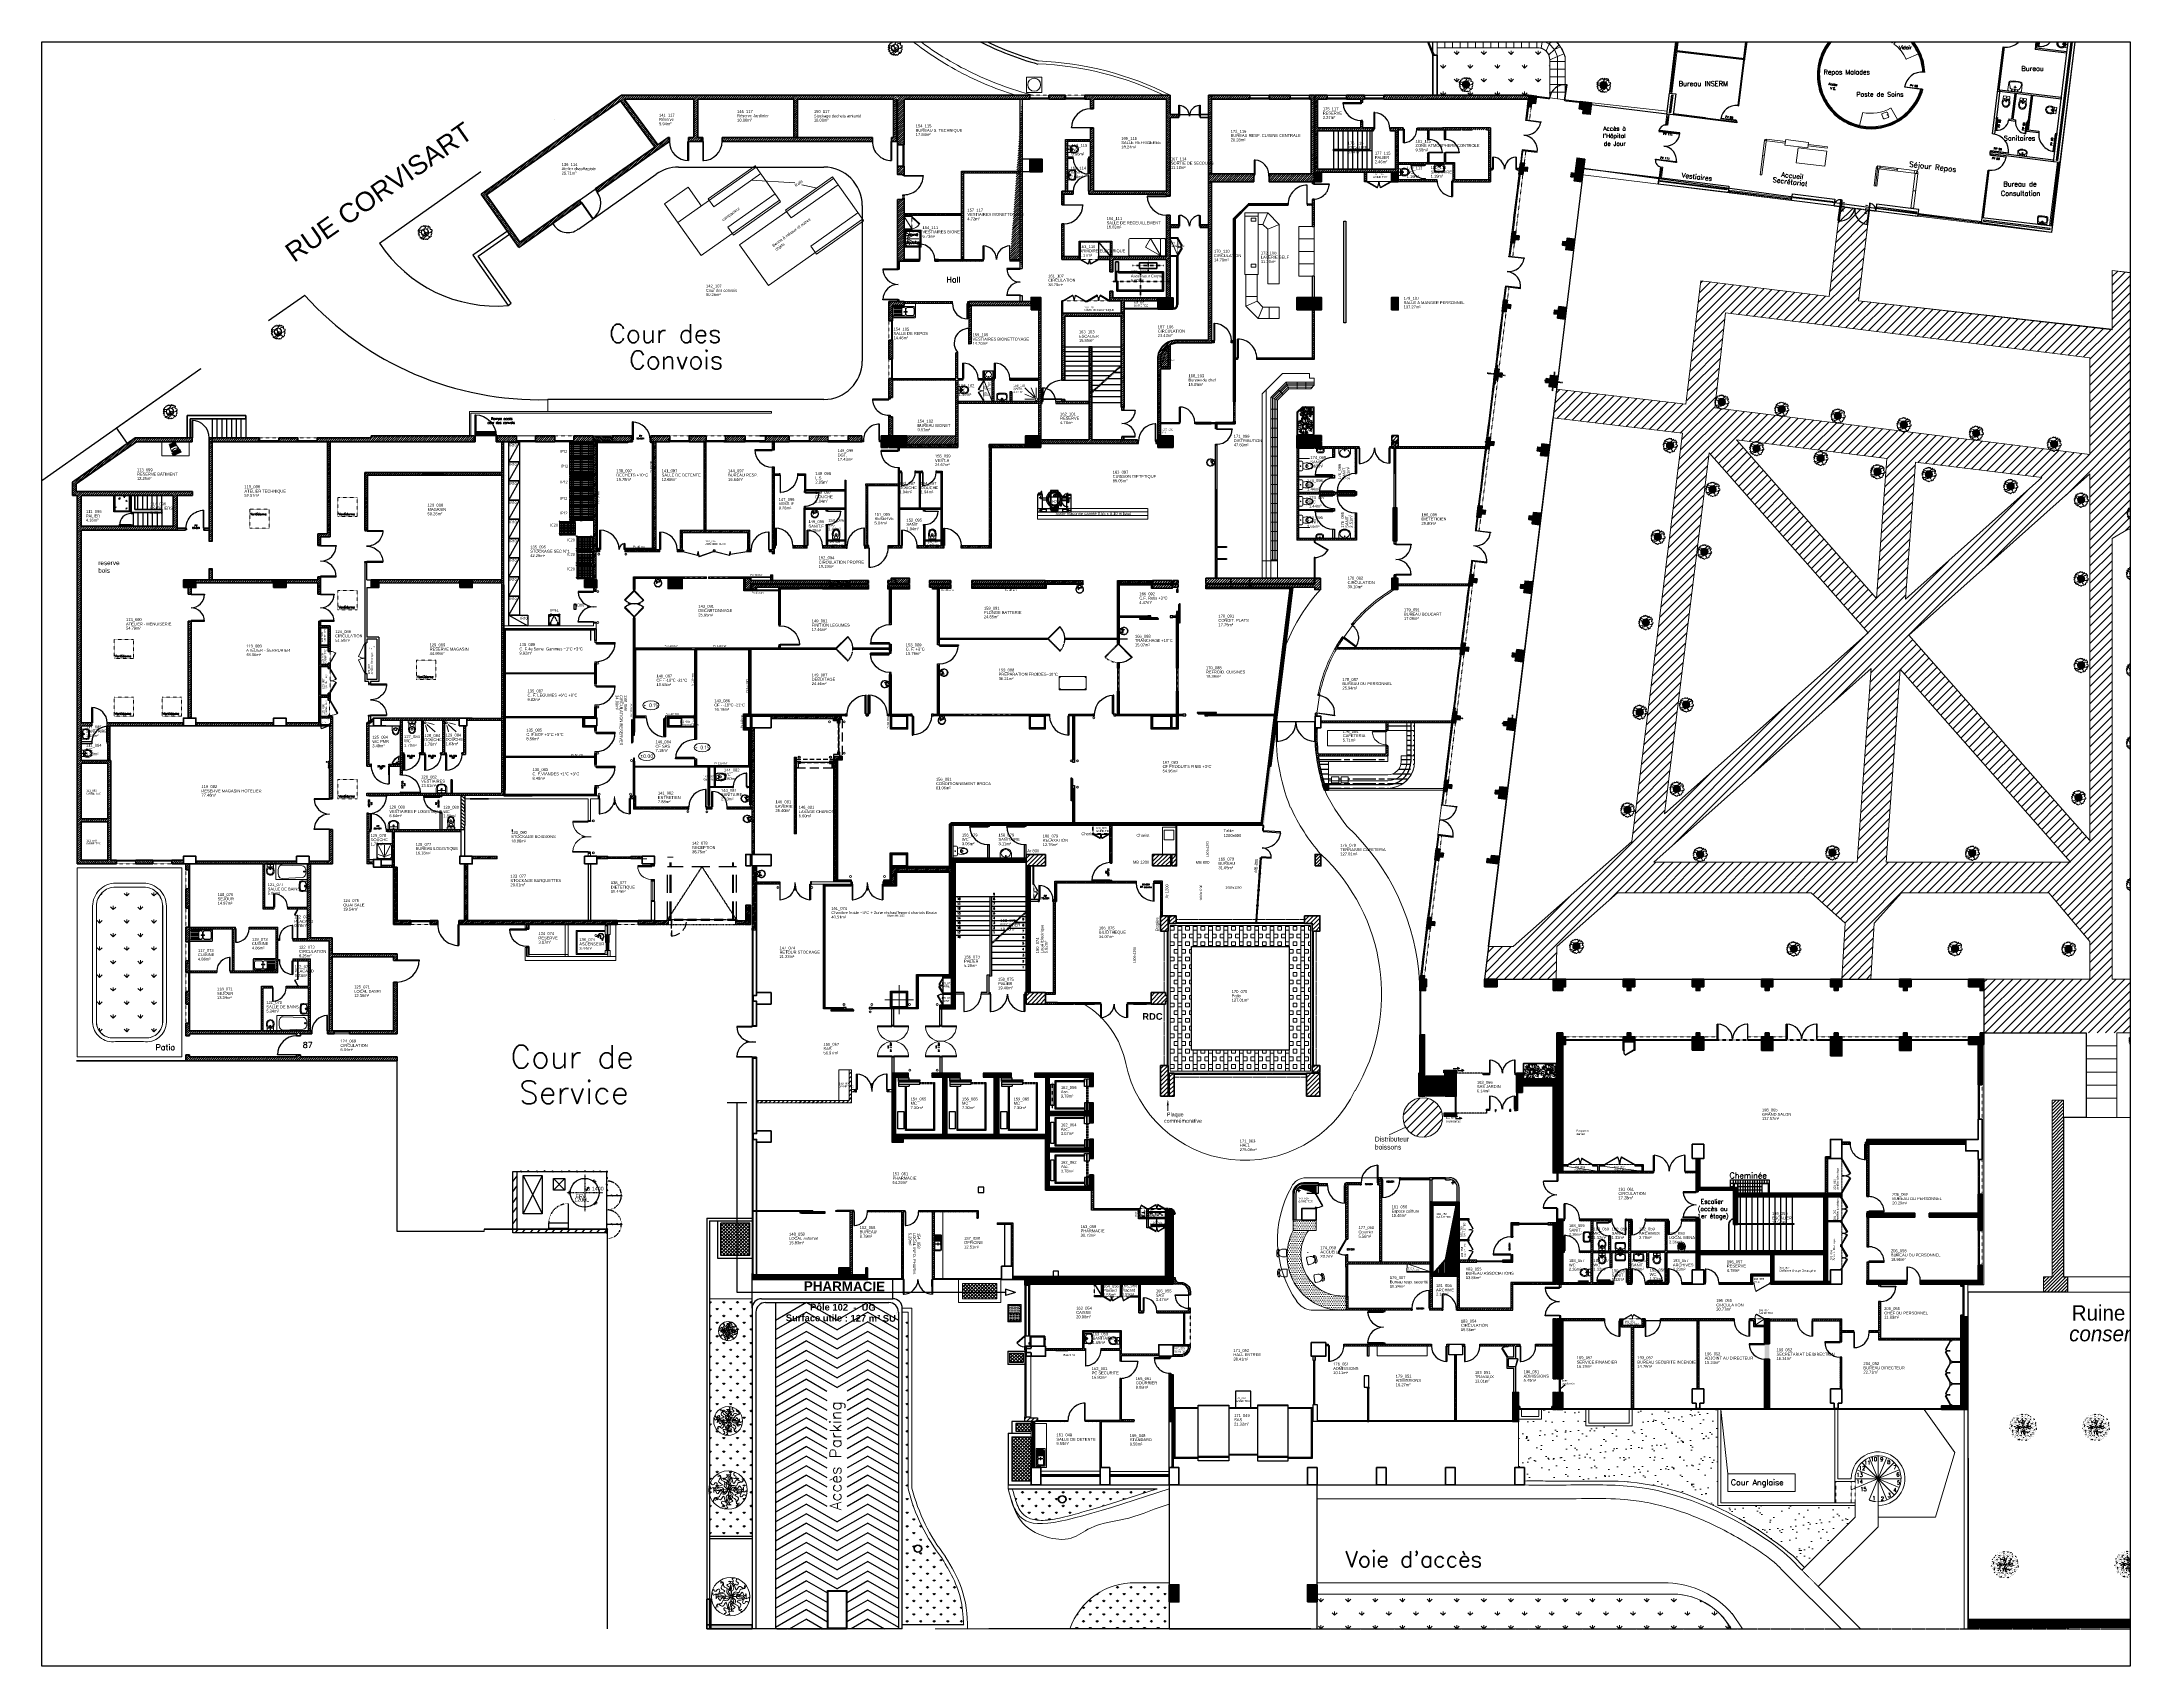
# Paper-space layout '90x70' of a CAD drawing. Header units: metres. Extents: x 100 to 1000, y 55 to 755.
# The model-space entities are those that its viewports show. They can reach past a viewport. Long polylines and large blocks are cut down to what shows.
import ezdxf
from ezdxf.enums import TextEntityAlignment as Align

# ---------------------------------------------------------------- set-up
doc = ezdxf.new("R2010")
doc.units = ezdxf.units.M
doc.header["$LTSCALE"] = 5
for name, pattern in [('AXE', [2, 1.25, -0.25, 0.25, -0.25]), ('AXES', [50.8, 31.75, -6.35, 6.35, -6.35]), ('CACHE', [9.525, 6.35, -3.175]), ('CACHÉ', [0.25, 0.125, -0.125]), ('CONTINU', [0]), ('DISCONTINU', [0.75, 0.5, -0.25]), ('FANTÔME', [2.5, 1.25, -0.25, 0.25, -0.25, 0.25, -0.25]), ('INTERROMPU', [0.75, 0.5, -0.25]), ('MIXTE', [1, 0.5, -0.25, 0, -0.25]), ('POINTILLÉS', [0.1, 0.05, -0.05]), ('POINTS', [0.25, 0, -0.25])]:
    doc.linetypes.add(name, pattern=pattern)
doc.layers.get('0').update_dxf_attribs({"lineweight": 0})
for name, color, linetype, lineweight in [('-REP-MATERIEL', 7, 'Continuous', 0), ('002 Poteaux', 7, 'Continuous', 18), ('004 cloisons', 7, 'Continuous', 5), ('006 porte à batteuse', 7, 'Continuous', 0), ('006 Portes', 7, 'Continuous', 0), ('007 Fenêtres', 4, 'Continuous', 0), ('007 porte à batteuse', 7, 'Continuous', 0), ('008 skydôme', 4, 'Continuous', 0), ('00_tx_rep_local', 7, 'Continuous', 5), ('011 Sanitaires', 5, 'Continuous', 0), ('400 Lits', 7, 'Continuous', 0), ('800 Espace-vert', 8, 'Continuous', 5), ('801 ABRES JARDINS', 8, 'Continuous', 0), ('900 equipement', 150, 'Continuous', 0), ('_AC2R-PRO-MACON', 7, 'Continuous', 5), ('_AC2R-PRO-MACONNERIE-130 mm', 7, 'Continuous', 18), ('_AC2R-PRO-PANNEAUX 110mm', 7, 'Continuous', 9), ('_AC2R-PRO-PANNEAUX 40mm', 7, 'Continuous', 5), ('_AC2R-texte', 3, 'Continuous', 0), ('_plan A5A', 7, 'Continuous', 0), ('A_chass', 4, 'Continuous', 20), ('A_EQPM', 142, 'CONTINU', 0), ('A_MURS_STRU', 7, 'Continuous', 35), ('A_SANI', 5, 'Continuous', 20), ('EQUIPEMENT', 7, 'Continuous', 0), ('MENUISERIE', 153, 'Continuous', 0), ('Mur porteur', 7, 'Continuous', 18), ('nouveaux ateliers', 150, 'Continuous', 0), ('Projet cours des convois', 7, 'Continuous', 0), ('RDC', 7, 'Continuous', 0), ('situation distributeur de boissons', 92, 'Continuous', 0)]:
    doc.layers.add(name, color=color, linetype=linetype, lineweight=lineweight)
for name, color, linetype in [('00 fmult', 7, 'Continuous'), ('001 tx _rep_local', 7, 'Continuous'), ('_contour jardin', 3, 'Continuous'), ('A_ACCÈS', 7, 'CONTINU'), ('A_AGENC', 192, 'Continuous'), ('A_clois_hach', 7, 'Continuous'), ('A_Etiqu_Gaine', 7, 'Continuous'), ('A_Etiqu_Gaine_ancien', 7, 'Continuous'), ('A_Etiqu_Gaine_code', 7, 'Continuous'), ('A_Etiqu_Local', 7, 'Continuous'), ('A_HACH_CLOIS', 7, 'CONTINU'), ('A_HACH_STRUC', 7, 'Continuous'), ('A_MUR_CLOI', 7, 'Continuous'), ('A_MURS_CLOI', 7, 'Continuous'), ('A_PORT', 7, 'Continuous'), ('Circulation jardin', 31, 'Continuous'), ('comptoir cafete', 7, 'Continuous'), ('Digit_VOIRIE', 8, 'CONTINU'), ('grille aération et égout', 7, 'Continuous'), ('limite de propriété', 7, 'Continuous'), ('N° des locaux', 7, 'Continuous'), ('TEXTE', 8, 'CONTINU'), ('Z_Zone_Service', 5, 'Continuous')]:
    doc.layers.add(name, color=color, linetype=linetype)
doc.styles.add('ARIAL', font='arial.ttf', dxfattribs={"height": 30})
doc.styles.add('Attribut', font='arial.ttf')
doc.styles.add('COTES', font='isocp.shx', dxfattribs={"height": 20})
doc.styles.add('GOTHICE', font='GOTHICE')
doc.styles.add('GOTHICI', font='GOTHICI')
doc.styles.add('MATERIEL', font='isocp.shx', dxfattribs={"height": 15})
doc.styles.add('ROMANS', font='ROMANS')
doc.styles.add('ROMANS8', font='romans8', dxfattribs={"height": 10})
doc.styles.add('SIMPLEX', font='SIMPLEX')
doc.styles.add('STYLE1', font='arial.ttf', dxfattribs={"height": 0.5})
doc.styles.add('TEXT_1', font='arial.ttf', dxfattribs={"height": 0.1})
doc.linetypes.add('ISOLATION', pattern='A,0.0001,-0.1,[134,ltypeshp.shx,S=0.1,R=0,X=-0.1,Y=0],-0.2,[134,ltypeshp.shx,S=0.1,R=180,X=0.1,Y=0],-0.1', length=0.4001)
pattern_1 = [(90, (109.5912, 38.09946), (-0.3535534, 0.3535534), [0.09375, -0.6133568]), (45, (109.5912, 38.09946), (-0.3535534, 0.3535534), [0.09375, -0.40625]), (135, (109.5912, 38.09946), (-0.3535534, -0.3535534), [0.09375, -0.40625])]
pattern_2 = [(0, (109.77227, 38.099466), (0.03125, 0.0625), [0, -0.0625])]
pattern_3 = [(45, (106.24705, -69.066566), (-0.04490128, 0.04490128), [])]
pattern_4 = [(45, (109.59121, 38.09946), (-0.08838835, 0.08838835), [])]
pattern_5 = [(45, (-118.550106, -211.35183), (-0.044901281, 0.044901281), [])]
pattern_6 = [(135, (-118.550106, -211.35183), (-0.044901281, -0.044901281), [])]
pattern_7 = [(44.411375, (0, -0.089996), (-0.044437629, 0.045360194), [])]
pattern_8 = [(45, (0, -0.200005), (-0.03367596, 0.03367596), [])]
pattern_9 = [(45, (0, -0.2), (-0.0561266, 0.0561266), [])]

# ---------------------------------------------------------------- blocks, each defined once
blk = doc.blocks.new('ARBRE')
at = {"layer": '800 Espace-vert', "color": 3}
for p, q in [((-0.69, 0.16), (-0.69, 0.16)), ((-0.69, 0.06), (-0.69, 0.06)), ((-0.66, 0.27), (-0.65, 0.28)), ((-0.66, 0.27), (-0.64, 0.26)), ((-0.64, 0.26), (-0.65, 0.28)), ((-0.65, 0.18), (-0.65, 0.18)), ((-0.64, 0.15), (-0.62, 0.16)), ((-0.64, 0.15), (-0.63, 0.14)), ((-0.63, 0.14), (-0.62, 0.16)), ((-0.62, 0.32), (-0.62, 0.32)), ((-0.62, 0.16), (-0.62, 0.16)), ((-0.62, 0.04), (-0.6, 0.06)), ((-0.62, 0.04), (-0.6, 0.04)), ((-0.61, 0.08), (-0.58, 0.1)), ((-0.61, 0.08), (-0.58, 0.07)), ((-0.6, 0.04), (-0.6, 0.06)), ((-0.59, 0.31), (-0.59, 0.31)), ((-0.59, 0), (-0.59, 0)), ((-0.58, 0.11), (-0.58, 0.11)), ((-0.58, 0.07), (-0.58, 0.1)), ((-0.58, 0.04), (-0.58, 0.04)), ((-0.57, 0.37), (-0.55, 0.38)), ((-0.57, 0.37), (-0.56, 0.36)), ((-0.56, 0.36), (-0.55, 0.38)), ((-0.54, 0.44), (-0.54, 0.44)), ((-0.54, 0.18), (-0.54, 0.18)), ((-0.54, 0.08), (-0.54, 0.08)), ((-0.53, 0.38), (-0.53, 0.38)), ((-0.53, 0.28), (-0.53, 0.28)), ((-0.52, 0.19), (-0.52, 0.19)), ((-0.51, 0.23), (-0.51, 0.23)), ((-0.51, 0.12), (-0.51, 0.12)), ((-0.5, 0.46), (-0.5, 0.46)), ((-0.49, 0.47), (-0.47, 0.49)), ((-0.49, 0.47), (-0.47, 0.47)), ((-0.49, 0.03), (-0.49, 0.03)), ((-0.48, 0.41), (-0.48, 0.41)), ((-0.47, 0.47), (-0.47, 0.49)), ((-0.47, 0.21), (-0.47, 0.21)), ((-0.47, 0.02), (-0.47, 0.02)), ((-0.46, 0.35), (-0.46, 0.35)), ((-0.46, 0.15), (-0.46, 0.15)), ((-0.46, 0.03), (-0.44, 0.04)), ((-0.46, 0.03), (-0.45, 0.02)), ((-0.45, 0.25), (-0.43, 0.26)), ((-0.45, 0.25), (-0.43, 0.25)), ((-0.45, 0.02), (-0.44, 0.04)), ((-0.43, 0.35), (-0.43, 0.35)), ((-0.43, 0.25), (-0.43, 0.26)), ((-0.43, 0.24), (-0.43, 0.24)), ((-0.42, 0.03), (-0.42, 0.03)), ((-0.41, 0.34), (-0.41, 0.34)), ((-0.4, 0.5), (-0.4, 0.5)), ((-0.4, 0.14), (-0.4, 0.14)), ((-0.4, 0.02), (-0.39, 0.04)), ((-0.4, 0.02), (-0.39, 0.02)), ((-0.39, 0.25), (-0.37, 0.26)), ((-0.39, 0.25), (-0.38, 0.24)), ((-0.39, 0.02), (-0.39, 0.04)), ((-0.39, 0.01), (-0.39, 0.01)), ((-0.38, 0.31), (-0.38, 0.31)), ((-0.38, 0.24), (-0.37, 0.26)), ((-0.38, 0.21), (-0.38, 0.21)), ((-0.38, 0.11), (-0.38, 0.11)), ((-0.37, 0.61), (-0.37, 0.61)), ((-0.37, 0.51), (-0.37, 0.51)), ((-0.37, 0.41), (-0.37, 0.41)), ((-0.36, 0.19), (-0.36, 0.19)), ((-0.35, 0.47), (-0.35, 0.47)), ((-0.35, 0.36), (-0.35, 0.36)), ((-0.34, 0.46), (-0.34, 0.46)), ((-0.33, 0.37), (-0.3, 0.39)), ((-0.33, 0.37), (-0.3, 0.36)), ((-0.32, 0.47), (-0.3, 0.46)), ((-0.32, 0.47), (-0.3, 0.47)), ((-0.32, 0.25), (-0.32, 0.25)), ((-0.31, 0.44), (-0.31, 0.44)), ((-0.31, 0.06), (-0.31, 0.06)), ((-0.3, 0.62), (-0.3, 0.62)), ((-0.3, 0.46), (-0.3, 0.47)), ((-0.3, 0.36), (-0.3, 0.39)), ((-0.3, 0.34), (-0.3, 0.34)), ((-0.3, 0.24), (-0.3, 0.24)), ((-0.3, 0.14), (-0.3, 0.14)), ((-0.29, 0.03), (-0.26, 0.05)), ((-0.29, 0.03), (-0.26, 0.02)), ((-0.28, 0.04), (-0.28, 0.04)), ((-0.27, 0.58), (-0.27, 0.58)), ((-0.27, 0.48), (-0.27, 0.48)), ((-0.27, 0.45), (-0.26, 0.47)), ((-0.27, 0.45), (-0.25, 0.45)), ((-0.25, 0.45), (-0.26, 0.47)), ((-0.26, 0.02), (-0.26, 0.05)), ((-0.26, 0.03), (-0.26, 0.03)), ((-0.24, 0.49), (-0.24, 0.49)), ((-0.24, 0.37), (-0.24, 0.37)), ((-0.24, 0.37), (-0.24, 0.37)), ((-0.24, 0.02), (-0.24, 0.02)), ((-0.23, 0.32), (-0.23, 0.32)), ((-0.23, 0.23), (-0.22, 0.25)), ((-0.23, 0.23), (-0.21, 0.23)), ((-0.23, 0.22), (-0.23, 0.22)), ((-0.23, 0.12), (-0.23, 0.12)), ((-0.22, 0.52), (-0.22, 0.52)), ((-0.22, 0.42), (-0.22, 0.42)), ((-0.21, 0.23), (-0.22, 0.25)), ((-0.22, 0.62), (-0.22, 0.62)), ((-0.21, 0.16), (-0.21, 0.16)), ((-0.21, 0.13), (-0.19, 0.14)), ((-0.21, 0.13), (-0.2, 0.12)), ((-0.21, 0.05), (-0.21, 0.05)), ((-0.2, 0.18), (-0.2, 0.18)), ((-0.2, 0.12), (-0.19, 0.14)), ((-0.19, 0.64), (-0.19, 0.64)), ((-0.19, 0.59), (-0.19, 0.59)), ((-0.19, 0), (-0.17, 0.02)), ((-0.19, 0), (-0.17, 0)), ((-0.18, 0.45), (-0.18, 0.45)), ((-0.17, 0), (-0.17, 0.02)), ((-0.16, 0.49), (-0.16, 0.49)), ((-0.14, 0.35), (-0.12, 0.34)), ((-0.14, 0.35), (-0.12, 0.35)), ((-0.14, 0.33), (-0.14, 0.33)), ((-0.14, 0.14), (-0.14, 0.14)), ((-0.14, 0.09), (-0.14, 0.09)), ((-0.13, 0.47), (-0.13, 0.47)), ((-0.13, 0.28), (-0.13, 0.28)), ((-0.13, 0.17), (-0.13, 0.17)), ((-0.12, 0.65), (-0.12, 0.65)), ((-0.12, 0.34), (-0.12, 0.35)), ((-0.12, 0.27), (-0.12, 0.27)), ((-0.1, 0.66), (-0.08, 0.68)), ((-0.1, 0.66), (-0.08, 0.66)), ((-0.1, 0.07), (-0.1, 0.07)), ((-0.1, 0.02), (-0.1, 0.02)), ((-0.08, 0.66), (-0.08, 0.68)), ((-0.08, 0.61), (-0.08, 0.61)), ((-0.08, 0.48), (-0.08, 0.48)), ((-0.08, 0.15), (-0.08, 0.15)), ((-0.08, 0.05), (-0.08, 0.05)), ((-0.07, 0.56), (-0.04, 0.57)), ((-0.07, 0.56), (-0.05, 0.55)), ((-0.07, 0.45), (-0.07, 0.45)), ((-0.07, 0.35), (-0.07, 0.35)), ((-0.07, 0.25), (-0.07, 0.25)), ((-0.06, 0.65), (-0.06, 0.65)), ((-0.06, 0.55), (-0.06, 0.55)), ((-0.06, 0.44), (-0.04, 0.45)), ((-0.06, 0.44), (-0.04, 0.43)), ((-0.06, 0.4), (-0.06, 0.4)), ((-0.06, 0.02), (-0.06, 0.02)), ((-0.05, 0.66), (-0.02, 0.68)), ((-0.05, 0.66), (-0.02, 0.66)), ((-0.05, 0.55), (-0.04, 0.57)), ((-0.05, 0.4), (-0.05, 0.4)), ((-0.05, 0.29), (-0.05, 0.29)), ((-0.04, 0.43), (-0.04, 0.45)), ((-0.04, 0.17), (-0.04, 0.17)), ((-0.03, 0.64), (-0.03, 0.64)), ((-0.03, 0.01), (-0.01, 0.02)), ((-0.03, 0.01), (-0.02, 0)), ((-0.02, 0.66), (-0.02, 0.68)), ((-0.02, 0.44), (-0.02, 0.44)), ((-0.02, 0.21), (0, 0.23)), ((-0.02, 0.21), (0, 0.21)), ((-0.02, 0.19), (-0.02, 0.19)), ((-0.02, 0), (-0.01, 0.02)), ((-0.01, 0.32), (0.02, 0.34)), ((-0.01, 0.32), (0.02, 0.31)), ((0, 0.21), (0, 0.23)), ((0.02, 0.31), (0.02, 0.34)), ((0.02, 0.33), (0.02, 0.33)), ((0.02, 0.13), (0.02, 0.13)), ((0.03, 0.52), (0.03, 0.52)), ((0.03, 0.41), (0.03, 0.41)), ((0.03, -0.02), (0.06, 0)), ((0.03, -0.02), (0.04, 0)), ((0.04, 0.5), (0.04, 0.5)), ((0.04, 0.23), (0.05, 0.21)), ((0.04, 0.23), (0.06, 0.23)), ((0.04, 0.12), (0.04, 0.12)), ((0.04, -0.02), (0.04, 0)), ((0.05, 0.68), (0.05, 0.68)), ((0.05, 0.3), (0.05, 0.3)), ((0.06, 0.3), (0.06, 0.3)), ((0.05, 0.21), (0.06, 0.23)), ((0.06, 0.01), (0.06, 0.01)), ((0.06, -0.03), (0.06, 0)), ((0.07, 0.07), (0.07, 0.07)), ((0.08, 0.48), (0.08, 0.48)), ((0.08, 0.37), (0.08, 0.37)), ((0.08, 0.27), (0.08, 0.27)), ((0.08, 0.17), (0.08, 0.17)), ((0.09, 0.67), (0.09, 0.67)), ((0.09, 0.57), (0.09, 0.57)), ((0.09, 0.47), (0.09, 0.47)), ((0.09, 0.09), (0.09, 0.09)), ((0.11, 0.63), (0.11, 0.63)), ((0.11, 0.53), (0.11, 0.53)), ((0.11, 0.44), (0.13, 0.45)), ((0.11, 0.44), (0.13, 0.43)), ((0.11, 0.43), (0.11, 0.43)), ((0.11, 0.05), (0.11, 0.05)), ((0.12, 0.64), (0.13, 0.66)), ((0.12, 0.64), (0.13, 0.64)), ((0.12, 0.16), (0.12, 0.16)), ((0.13, 0.64), (0.13, 0.66)), ((0.13, 0.63), (0.13, 0.63)), ((0.13, 0.43), (0.13, 0.45)), ((0.14, 0.44), (0.14, 0.44)), ((0.14, 0.42), (0.14, 0.42)), ((0.16, 0.42), (0.17, 0.43)), ((0.16, 0.42), (0.18, 0.42)), ((0.18, 0.41), (0.17, 0.43)), ((0.17, 0.21), (0.17, 0.21)), ((0.17, 0.1), (0.17, 0.1)), ((0.18, 0.64), (0.18, 0.64)), ((0.18, 0.32), (0.18, 0.32)), ((0.18, 0.12), (0.18, 0.12)), ((0.19, 0.66), (0.21, 0.67)), ((0.19, 0.66), (0.2, 0.65)), ((0.2, 0.65), (0.21, 0.67)), ((0.2, 0.19), (0.21, 0.21)), ((0.2, 0.19), (0.22, 0.19)), ((0.22, 0.19), (0.21, 0.21)), ((0.21, 0.15), (0.21, 0.15)), ((0.22, 0.54), (0.22, 0.54)), ((0.21, 0.53), (0.21, 0.53)), ((0.22, 0.1), (0.24, 0.11)), ((0.22, 0.1), (0.23, 0.09)), ((0.22, 0.09), (0.22, 0.09)), ((0.22, 0.01), (0.22, 0.01)), ((0.23, 0.33), (0.23, 0.33)), ((0.23, 0.29), (0.23, 0.29)), ((0.23, 0.19), (0.23, 0.19)), ((0.23, 0.09), (0.24, 0.11)), ((0.24, 0.59), (0.24, 0.59)), ((0.24, 0.49), (0.24, 0.49)), ((0.24, 0.47), (0.24, 0.47)), ((0.24, 0.39), (0.24, 0.39)), ((0.25, 0.33), (0.25, 0.33)), ((0.25, 0.22), (0.25, 0.22)), ((0.27, 0.61), (0.3, 0.63)), ((0.27, 0.61), (0.3, 0.61)), ((0.28, 0.16), (0.28, 0.16)), ((0.28, 0.12), (0.28, 0.12)), ((0.29, 0.62), (0.29, 0.62)), ((0.29, 0.46), (0.29, 0.46)), ((0.29, 0.32), (0.31, 0.33)), ((0.29, 0.32), (0.31, 0.31)), ((0.29, 0.08), (0.29, 0.08)), ((0.3, 0.61), (0.3, 0.63)), ((0.3, 0.43), (0.3, 0.43)), ((0.31, 0.31), (0.31, 0.33)), ((0.31, 0.27), (0.34, 0.29)), ((0.31, 0.27), (0.34, 0.26)), ((0.33, 0.62), (0.33, 0.63)), ((0.33, 0.62), (0.34, 0.62)), ((0.33, 0.45), (0.33, 0.45)), ((0.33, 0.34), (0.33, 0.34)), ((0.34, 0.31), (0.34, 0.31)), ((0.34, 0.26), (0.34, 0.29)), ((0.34, 0.12), (0.34, 0.12)), ((0.36, 0.24), (0.36, 0.24)), ((0.37, 0.54), (0.39, 0.55)), ((0.37, 0.54), (0.38, 0.53)), ((0.37, 0.4), (0.39, 0.42)), ((0.37, 0.4), (0.39, 0.4)), ((0.38, 0.53), (0.39, 0.55)), ((0.38, 0.21), (0.38, 0.21)), ((0.38, 0.11), (0.38, 0.11)), ((0.38, 0.01), (0.38, 0.01)), ((0.39, 0.56), (0.39, 0.56)), ((0.39, 0.51), (0.39, 0.51)), ((0.39, 0.41), (0.39, 0.41)), ((0.39, 0.4), (0.39, 0.41)), ((0.39, 0.31), (0.39, 0.31)), ((0.39, 0.18), (0.39, 0.18)), ((0.39, 0.02), (0.39, 0.02)), ((0.4, 0.46), (0.4, 0.46)), ((0.4, 0.36), (0.4, 0.36)), ((0.41, 0.57), (0.41, 0.57)), ((0.41, 0.46), (0.41, 0.46)), ((0.42, 0.17), (0.43, 0.19)), ((0.42, 0.17), (0.43, 0.17)), ((0.43, 0.17), (0.43, 0.19)), ((0.44, 0.35), (0.44, 0.35)), ((0.44, 0.15), (0.44, 0.15)), ((0.46, 0.49), (0.46, 0.49)), ((0.46, 0.42), (0.46, 0.42)), ((0.46, 0.11), (0.46, 0.11)), ((0.47, 0.2), (0.49, 0.21)), ((0.47, 0.2), (0.49, 0.19)), ((0.47, 0.14), (0.47, 0.14)), ((0.47, 0.03), (0.47, 0.03)), ((0.49, 0.19), (0.49, 0.21)), ((0.5, 0.3), (0.5, 0.3)), ((0.5, 0.11), (0.5, 0.11)), ((0.52, 0.47), (0.52, 0.47)), ((0.53, 0.13), (0.53, 0.13)), ((0.53, 0.03), (0.53, 0.03)), ((0.54, 0.42), (0.57, 0.43)), ((0.54, 0.42), (0.56, 0.41)), ((0.54, 0.33), (0.54, 0.33)), ((0.54, 0.23), (0.54, 0.23)), ((0.55, 0.43), (0.55, 0.43)), ((0.55, 0.26), (0.55, 0.26)), ((0.55, 0.15), (0.55, 0.15)), ((0.56, 0.41), (0.57, 0.43)), ((0.56, 0.21), (0.56, 0.21)), ((0.58, 0.39), (0.58, 0.39)), ((0.58, 0.05), (0.58, 0.05)), ((0.58, 0.01), (0.58, 0.01)), ((0.59, 0.38), (0.6, 0.39)), ((0.59, 0.38), (0.6, 0.38)), ((0.6, 0.14), (0.6, 0.14)), ((0.63, 0.27), (0.63, 0.27)), ((0.63, 0.22), (0.66, 0.24)), ((0.63, 0.22), (0.66, 0.21)), ((0.63, 0.15), (0.64, 0.17)), ((0.63, 0.15), (0.65, 0.15)), ((0.65, 0.15), (0.64, 0.17)), ((0.64, 0.14), (0.64, 0.14)), ((0.65, 0.08), (0.67, 0.09)), ((0.65, 0.08), (0.67, 0.07)), ((0.66, 0.21), (0.66, 0.24)), ((0.66, 0.17), (0.66, 0.17)), ((0.66, 0.1), (0.66, 0.1)), ((0.67, 0.07), (0.67, 0.09)), ((0.68, 0.05), (0.68, 0.05)), ((0.69, 0.15), (0.69, 0.15)), ((-0.71, -0.06), (-0.7, -0.06)), ((-0.71, -0.07), (-0.7, -0.08)), ((-0.7, -0.04), (-0.7, -0.04)), ((-0.7, -0.08), (-0.7, -0.06)), ((-0.67, -0.12), (-0.67, -0.12)), ((-0.66, 0), (-0.66, 0)), ((-0.66, -0.01), (-0.66, -0.01)), ((-0.65, -0.2), (-0.65, -0.2)), ((-0.64, -0.11), (-0.64, -0.11)), ((-0.63, -0.22), (-0.63, -0.22)), ((-0.59, -0.07), (-0.59, -0.07)), ((-0.59, -0.4), (-0.59, -0.4)), ((-0.59, -0.4), (-0.59, -0.4)), ((-0.58, -0.15), (-0.58, -0.15)), ((-0.58, -0.18), (-0.56, -0.17)), ((-0.58, -0.18), (-0.56, -0.19)), ((-0.57, -0.27), (-0.54, -0.24)), ((-0.57, -0.27), (-0.54, -0.27)), ((-0.56, -0.19), (-0.56, -0.17)), ((-0.56, -0.41), (-0.56, -0.41)), ((-0.55, -0.1), (-0.55, -0.1)), ((-0.55, -0.12), (-0.55, -0.12)), ((-0.55, -0.22), (-0.55, -0.22)), ((-0.55, -0.31), (-0.55, -0.31)), ((-0.54, -0.02), (-0.54, -0.02)), ((-0.54, -0.19), (-0.52, -0.18)), ((-0.54, -0.19), (-0.52, -0.2)), ((-0.54, -0.27), (-0.54, -0.24)), ((-0.54, -0.27), (-0.54, -0.27)), ((-0.54, -0.41), (-0.52, -0.39)), ((-0.54, -0.41), (-0.52, -0.41)), ((-0.54, -0.47), (-0.54, -0.47)), ((-0.53, -0.42), (-0.53, -0.42)), ((-0.52, -0.2), (-0.52, -0.18)), ((-0.52, -0.31), (-0.52, -0.31)), ((-0.52, -0.41), (-0.52, -0.39)), ((-0.49, -0.35), (-0.49, -0.35)), ((-0.48, -0.12), (-0.48, -0.12)), ((-0.47, -0.17), (-0.47, -0.17)), ((-0.45, -0.3), (-0.45, -0.3)), ((-0.44, -0.19), (-0.44, -0.19)), ((-0.44, -0.43), (-0.44, -0.43)), ((-0.43, -0.52), (-0.42, -0.53)), ((-0.43, -0.52), (-0.41, -0.52)), ((-0.42, -0.16), (-0.42, -0.16)), ((-0.42, -0.53), (-0.41, -0.52)), ((-0.41, -0.04), (-0.41, -0.04)), ((-0.41, -0.41), (-0.41, -0.41)), ((-0.41, -0.42), (-0.41, -0.42)), ((-0.41, -0.49), (-0.41, -0.49)), ((-0.4, -0.19), (-0.4, -0.19)), ((-0.4, -0.29), (-0.4, -0.29)), ((-0.4, -0.39), (-0.4, -0.39)), ((-0.39, -0.09), (-0.39, -0.09)), ((-0.38, -0.28), (-0.38, -0.28)), ((-0.38, -0.47), (-0.38, -0.47)), ((-0.37, -0.18), (-0.37, -0.18)), ((-0.36, -0.08), (-0.36, -0.08)), ((-0.36, -0.2), (-0.35, -0.19)), ((-0.36, -0.2), (-0.34, -0.21)), ((-0.36, -0.31), (-0.34, -0.3)), ((-0.36, -0.31), (-0.34, -0.32)), ((-0.34, -0.21), (-0.35, -0.19)), ((-0.34, -0.32), (-0.34, -0.3)), ((-0.34, -0.59), (-0.34, -0.59)), ((-0.33, -0.29), (-0.33, -0.29)), ((-0.32, -0.13), (-0.32, -0.13)), ((-0.32, -0.43), (-0.31, -0.41)), ((-0.32, -0.43), (-0.3, -0.43)), ((-0.31, -0.32), (-0.31, -0.32)), ((-0.3, -0.43), (-0.31, -0.41)), ((-0.31, -0.61), (-0.31, -0.61)), ((-0.3, -0.14), (-0.3, -0.14)), ((-0.3, -0.5), (-0.3, -0.5)), ((-0.3, -0.52), (-0.3, -0.52)), ((-0.29, -0.07), (-0.29, -0.07)), ((-0.28, -0.09), (-0.26, -0.08)), ((-0.28, -0.09), (-0.27, -0.1)), ((-0.28, -0.44), (-0.28, -0.44)), ((-0.28, -0.65), (-0.26, -0.64)), ((-0.27, -0.1), (-0.26, -0.08)), ((-0.27, -0.66), (-0.26, -0.66)), ((-0.26, -0.17), (-0.26, -0.17)), ((-0.26, -0.47), (-0.26, -0.47)), ((-0.26, -0.57), (-0.26, -0.57)), ((-0.26, -0.66), (-0.26, -0.64)), ((-0.25, -0.17), (-0.25, -0.17)), ((-0.25, -0.27), (-0.25, -0.27)), ((-0.25, -0.32), (-0.22, -0.29)), ((-0.25, -0.32), (-0.22, -0.32)), ((-0.25, -0.37), (-0.25, -0.37)), ((-0.25, -0.65), (-0.23, -0.64)), ((-0.25, -0.65), (-0.24, -0.66)), ((-0.24, -0.01), (-0.24, -0.01)), ((-0.24, -0.07), (-0.24, -0.07)), ((-0.24, -0.17), (-0.24, -0.17)), ((-0.24, -0.39), (-0.24, -0.39)), ((-0.24, -0.66), (-0.23, -0.64)), ((-0.23, -0.49), (-0.23, -0.49)), ((-0.22, -0.29), (-0.22, -0.29)), ((-0.22, -0.32), (-0.22, -0.29)), ((-0.22, -0.38), (-0.22, -0.38)), ((-0.22, -0.48), (-0.22, -0.48)), ((-0.21, -0.66), (-0.18, -0.63)), ((-0.21, -0.66), (-0.18, -0.66)), ((-0.19, -0.59), (-0.19, -0.59)), ((-0.18, -0.05), (-0.18, -0.05)), ((-0.18, -0.43), (-0.16, -0.42)), ((-0.18, -0.43), (-0.16, -0.44)), ((-0.18, -0.6), (-0.18, -0.6)), ((-0.18, -0.66), (-0.18, -0.63)), ((-0.16, -0.13), (-0.16, -0.13)), ((-0.16, -0.44), (-0.16, -0.42)), ((-0.15, -0.22), (-0.13, -0.21)), ((-0.15, -0.22), (-0.13, -0.22)), ((-0.15, -0.37), (-0.15, -0.37)), ((-0.14, -0.26), (-0.14, -0.26)), ((-0.14, -0.29), (-0.14, -0.29)), ((-0.14, -0.67), (-0.14, -0.67)), ((-0.13, -0.22), (-0.13, -0.21)), ((-0.13, -0.49), (-0.13, -0.49)), ((-0.12, -0.11), (-0.12, -0.11)), ((-0.12, -0.45), (-0.12, -0.45)), ((-0.11, -0.21), (-0.08, -0.2)), ((-0.11, -0.21), (-0.09, -0.22)), ((-0.11, -0.45), (-0.09, -0.43)), ((-0.11, -0.45), (-0.09, -0.45)), ((-0.11, -0.47), (-0.11, -0.47)), ((-0.11, -0.65), (-0.11, -0.65)), ((-0.1, -0.17), (-0.1, -0.17)), ((-0.1, -0.35), (-0.1, -0.35)), ((-0.1, -0.45), (-0.1, -0.45)), ((-0.1, -0.55), (-0.1, -0.55)), ((-0.09, -0.15), (-0.09, -0.15)), ((-0.09, -0.22), (-0.08, -0.2)), ((-0.09, -0.25), (-0.09, -0.25)), ((-0.09, -0.45), (-0.09, -0.43)), ((-0.08, -0.05), (-0.08, -0.05)), ((-0.08, -0.69), (-0.08, -0.69)), ((-0.07, -0.25), (-0.07, -0.25)), ((-0.06, -0.14), (-0.06, -0.14)), ((-0.06, -0.29), (-0.06, -0.29)), ((-0.06, -0.36), (-0.06, -0.36)), ((-0.06, -0.67), (-0.05, -0.66)), ((-0.06, -0.67), (-0.05, -0.68)), ((-0.05, -0.49), (-0.05, -0.49)), ((-0.05, -0.68), (-0.05, -0.66)), ((-0.03, -0.36), (-0.03, -0.36)), ((-0.02, -0.61), (-0.02, -0.61)), ((-0.01, -0.68), (-0.01, -0.68)), ((0, -0.14), (0, -0.14)), ((0, -0.55), (0.02, -0.54)), ((0, -0.55), (0.02, -0.56)), ((0, -0.57), (0, -0.57)), ((0.01, -0.03), (0.01, -0.03)), ((0.01, -0.13), (0.01, -0.13)), ((0.02, -0.56), (0.02, -0.54)), ((0.03, -0.02), (0.06, -0.03)), ((0.03, -0.02), (0.04, -0.02)), ((0.04, -0.26), (0.04, -0.26)), ((0.04, -0.45), (0.04, -0.45)), ((0.04, -0.64), (0.04, -0.64)), ((0.05, -0.08), (0.05, -0.08)), ((0.05, -0.24), (0.05, -0.24)), ((0.05, -0.43), (0.05, -0.43)), ((0.05, -0.46), (0.05, -0.46)), ((0.05, -0.53), (0.05, -0.53)), ((0.05, -0.63), (0.05, -0.63)), ((0.06, -0.18), (0.06, -0.18)), ((0.06, -0.23), (0.06, -0.23)), ((0.06, -0.33), (0.06, -0.33)), ((0.07, -0.03), (0.07, -0.03)), ((0.07, -0.13), (0.07, -0.13)), ((0.07, -0.24), (0.08, -0.22)), ((0.07, -0.24), (0.09, -0.24)), ((0.07, -0.33), (0.09, -0.32)), ((0.07, -0.33), (0.09, -0.34)), ((0.07, -0.37), (0.1, -0.34)), ((0.07, -0.37), (0.1, -0.37)), ((0.07, -0.56), (0.07, -0.56)), ((0.09, -0.24), (0.08, -0.22)), ((0.08, -0.45), (0.08, -0.45)), ((0.09, -0.02), (0.09, -0.02)), ((0.09, -0.34), (0.09, -0.32)), ((0.1, -0.3), (0.1, -0.3)), ((0.1, -0.37), (0.1, -0.34)), ((0.11, -0.33), (0.11, -0.33)), ((0.11, -0.47), (0.12, -0.45)), ((0.11, -0.47), (0.13, -0.47)), ((0.11, -0.49), (0.11, -0.49)), ((0.11, -0.66), (0.11, -0.66)), ((0.12, -0.12), (0.12, -0.12)), ((0.13, -0.47), (0.12, -0.45)), ((0.12, -0.7), (0.14, -0.68)), ((0.14, -0.61), (0.14, -0.61)), ((0.14, -0.7), (0.14, -0.68)), ((0.15, -0.11), (0.16, -0.12)), ((0.15, -0.11), (0.17, -0.11)), ((0.15, -0.44), (0.15, -0.44)), ((0.15, -0.69), (0.17, -0.68)), ((0.15, -0.69), (0.16, -0.69)), ((0.16, -0.12), (0.17, -0.11)), ((0.16, -0.15), (0.16, -0.15)), ((0.16, -0.33), (0.16, -0.33)), ((0.17, -0.69), (0.17, -0.68)), ((0.18, -0.67), (0.2, -0.66)), ((0.18, -0.67), (0.19, -0.68)), ((0.19, -0.54), (0.19, -0.54)), ((0.19, -0.68), (0.2, -0.66)), ((0.2, 0), (0.2, 0)), ((0.2, -0.46), (0.2, -0.46)), ((0.2, -0.51), (0.2, -0.51)), ((0.2, -0.61), (0.2, -0.61)), ((0.21, -0.21), (0.21, -0.21)), ((0.21, -0.23), (0.21, -0.23)), ((0.21, -0.31), (0.21, -0.31)), ((0.21, -0.41), (0.21, -0.41)), ((0.21, -0.61), (0.21, -0.61)), ((0.22, -0.01), (0.22, -0.01)), ((0.22, -0.11), (0.22, -0.11)), ((0.22, -0.19), (0.22, -0.19)), ((0.22, -0.43), (0.22, -0.43)), ((0.23, -0.05), (0.23, -0.05)), ((0.23, -0.21), (0.23, -0.21)), ((0.23, -0.32), (0.23, -0.32)), ((0.24, -0.03), (0.26, -0.02)), ((0.24, -0.03), (0.26, -0.04)), ((0.25, -0.45), (0.27, -0.44)), ((0.25, -0.45), (0.27, -0.46)), ((0.26, -0.04), (0.26, -0.02)), ((0.26, -0.31), (0.26, -0.31)), ((0.27, -0.42), (0.27, -0.42)), ((0.27, -0.46), (0.27, -0.44)), ((0.27, -0.5), (0.27, -0.5)), ((0.28, -0.26), (0.3, -0.24)), ((0.28, -0.26), (0.3, -0.26)), ((0.29, -0.3), (0.29, -0.3)), ((0.3, -0.26), (0.3, -0.24)), ((0.3, -0.62), (0.3, -0.62)), ((0.3, -0.64), (0.3, -0.64)), ((0.31, -0.09), (0.31, -0.09)), ((0.31, -0.2), (0.31, -0.2)), ((0.32, -0.15), (0.32, -0.15)), ((0.33, -0.23), (0.34, -0.24)), ((0.33, -0.23), (0.35, -0.23)), ((0.33, -0.49), (0.34, -0.47)), ((0.33, -0.49), (0.34, -0.49)), ((0.34, -0.24), (0.35, -0.23)), ((0.34, -0.31), (0.34, -0.31)), ((0.34, -0.49), (0.34, -0.47)), ((0.35, -0.07), (0.38, -0.05)), ((0.35, -0.07), (0.38, -0.08)), ((0.35, -0.59), (0.35, -0.59)), ((0.36, -0.39), (0.36, -0.39)), ((0.36, -0.47), (0.36, -0.47)), ((0.36, -0.49), (0.36, -0.49)), ((0.37, -0.09), (0.37, -0.09)), ((0.37, -0.19), (0.37, -0.19)), ((0.37, -0.29), (0.37, -0.29)), ((0.38, 0), (0.38, 0)), ((0.38, -0.08), (0.38, -0.05)), ((0.38, -0.19), (0.38, -0.19)), ((0.38, -0.52), (0.38, -0.52)), ((0.39, -0.08), (0.39, -0.08)), ((0.39, -0.2), (0.39, -0.2)), ((0.39, -0.42), (0.42, -0.39)), ((0.39, -0.42), (0.42, -0.42)), ((0.39, -0.58), (0.39, -0.58)), ((0.4, -0.02), (0.42, -0.01)), ((0.4, -0.02), (0.4, -0.02)), ((0.4, -0.02), (0.41, -0.03)), ((0.4, -0.4), (0.4, -0.4)), ((0.41, -0.03), (0.42, -0.01)), ((0.42, -0.19), (0.42, -0.19)), ((0.42, -0.31), (0.42, -0.31)), ((0.42, -0.42), (0.42, -0.39)), ((0.43, -0.51), (0.43, -0.51)), ((0.45, -0.51), (0.45, -0.51)), ((0.46, -0.05), (0.47, -0.04)), ((0.46, -0.05), (0.47, -0.05)), ((0.46, -0.27), (0.46, -0.27)), ((0.46, -0.4), (0.46, -0.4)), ((0.47, -0.06), (0.47, -0.04)), ((0.48, -0.16), (0.48, -0.16)), ((0.5, -0.07), (0.5, -0.07)), ((0.5, -0.28), (0.51, -0.26)), ((0.5, -0.28), (0.52, -0.28)), ((0.5, -0.35), (0.52, -0.36)), ((0.5, -0.35), (0.53, -0.35)), ((0.52, -0.28), (0.51, -0.26)), ((0.51, -0.47), (0.51, -0.47)), ((0.52, -0.17), (0.52, -0.17)), ((0.52, -0.27), (0.52, -0.27)), ((0.52, -0.37), (0.53, -0.35)), ((0.52, -0.37), (0.52, -0.37)), ((0.52, -0.47), (0.52, -0.47)), ((0.53, -0.07), (0.53, -0.07)), ((0.53, -0.28), (0.53, -0.28)), ((0.53, -0.39), (0.53, -0.39)), ((0.54, -0.01), (0.54, -0.01)), ((0.54, -0.2), (0.54, -0.2)), ((0.56, -0.17), (0.56, -0.17)), ((0.57, -0.37), (0.57, -0.37)), ((0.58, -0.14), (0.6, -0.13)), ((0.58, -0.14), (0.59, -0.15)), ((0.58, -0.32), (0.58, -0.32)), ((0.59, -0.15), (0.6, -0.13)), ((0.61, -0.16), (0.61, -0.16)), ((0.61, -0.27), (0.61, -0.27)), ((0.64, -0.17), (0.64, -0.17)), ((0.64, -0.24), (0.64, -0.24)), ((0.67, -0.07), (0.69, -0.05)), ((0.67, -0.07), (0.69, -0.07)), ((0.67, -0.12), (0.7, -0.1)), ((0.67, -0.12), (0.7, -0.13)), ((0.67, -0.15), (0.67, -0.15)), ((0.68, -0.05), (0.68, -0.05)), ((0.69, -0.04), (0.69, -0.04)), ((0.69, -0.07), (0.69, -0.06)), ((0.69, -0.15), (0.69, -0.15)), ((0.7, -0.01), (0.7, -0.01)), ((0.7, -0.12), (0.7, -0.1))]:
    blk.add_line(p, q, dxfattribs=at)
at = {"layer": '801 ABRES JARDINS', "color": 3}
for p, q in [((-0.35, 0.1), (-0.35, 0.1)), ((-0.34, 0.1), (-0.35, 0.1)), ((-0.34, 0.1), (-0.34, 0.1)), ((-0.33, 0.1), (-0.34, 0.09)), ((-0.33, 0.1), (-0.34, 0.09)), ((-0.33, 0.1), (-0.33, 0.09)), ((-0.32, 0.09), (-0.33, 0.09)), ((-0.32, 0.09), (-0.33, 0.09)), ((-0.31, 0.09), (-0.32, 0.08)), ((-0.31, 0.09), (-0.32, 0.08)), ((-0.3, 0.09), (-0.31, 0.08)), ((-0.3, 0.09), (-0.31, 0.09)), ((-0.29, 0.09), (-0.3, 0.09)), ((-0.29, 0.09), (-0.29, 0.09)), ((-0.28, 0.09), (-0.29, 0.09)), ((-0.28, 0.09), (-0.28, 0.09)), ((-0.27, 0.09), (-0.28, 0.08)), ((-0.27, 0.09), (-0.28, 0.08)), ((-0.27, 0.09), (-0.27, 0.08)), ((-0.26, 0.09), (-0.27, 0.08)), ((-0.26, 0.08), (-0.27, 0.08)), ((-0.26, 0.08), (-0.26, 0.07)), ((-0.26, 0.08), (-0.26, 0.07)), ((-0.25, 0.07), (-0.26, 0.07)), ((-0.25, 0.07), (-0.26, 0.06)), ((-0.25, 0.07), (-0.26, 0.06)), ((-0.25, 0.07), (-0.25, 0.06)), ((-0.24, 0.06), (-0.25, 0.06)), ((-0.24, 0.06), (-0.25, 0.05)), ((-0.24, 0.32), (-0.24, 0.32)), ((-0.23, 0.31), (-0.24, 0.32)), ((-0.22, 0.3), (-0.24, 0.32)), ((-0.2, 0.27), (-0.24, 0.31)), ((-0.24, 0.06), (-0.24, 0.05)), ((-0.23, 0.06), (-0.24, 0.05)), ((-0.23, 0.05), (-0.24, 0.05)), ((-0.23, 0.05), (-0.24, 0.04)), ((-0.21, 0.28), (-0.23, 0.29)), ((-0.23, 0.05), (-0.23, 0.04)), ((-0.22, 0.05), (-0.23, 0.04)), ((-0.22, 0.04), (-0.23, 0.04)), ((-0.22, 0.04), (-0.22, 0.04)), ((-0.21, 0.04), (-0.22, 0.03)), ((-0.21, 0.04), (-0.22, 0.03)), ((-0.19, 0.27), (-0.21, 0.28)), ((-0.21, 0.04), (-0.21, 0.03)), ((-0.2, 0.04), (-0.21, 0.03)), ((-0.18, 0.26), (-0.2, 0.27)), ((-0.2, 0.03), (-0.2, 0.03)), ((-0.19, 0.03), (-0.2, 0.03)), ((-0.18, 0.26), (-0.19, 0.27)), ((-0.19, 0.03), (-0.19, 0.03)), ((-0.18, 0.03), (-0.19, 0.03)), ((-0.18, 0.03), (-0.19, 0.03)), ((-0.17, 0.26), (-0.18, 0.27)), ((-0.18, 0.03), (-0.18, 0.02)), ((-0.17, 0.03), (-0.18, 0.02)), ((-0.16, 0.26), (-0.17, 0.27)), ((-0.16, 0.03), (-0.17, 0.02)), ((-0.16, 0.03), (-0.17, 0.02)), ((-0.15, 0.26), (-0.16, 0.26)), ((-0.16, 0.26), (-0.16, 0.26)), ((-0.15, 0.03), (-0.16, 0.02)), ((-0.15, 0.03), (-0.16, 0.02)), ((-0.14, 0.26), (-0.15, 0.26)), ((-0.15, 0.26), (-0.15, 0.26)), ((-0.14, 0.03), (-0.15, 0.02)), ((-0.14, 0.03), (-0.15, 0.02)), ((-0.13, 0.26), (-0.14, 0.26)), ((-0.13, 0.26), (-0.14, 0.26)), ((-0.13, 0.03), (-0.14, 0.02)), ((-0.12, 0.26), (-0.13, 0.26)), ((-0.13, 0.26), (-0.13, 0.26)), ((-0.12, 0.03), (-0.13, 0.02)), ((-0.12, 0.03), (-0.13, 0.02)), ((-0.11, 0.26), (-0.12, 0.26)), ((-0.12, 0.26), (-0.12, 0.26)), ((-0.11, 0.03), (-0.12, 0.02)), ((-0.11, 0.03), (-0.12, 0.02)), ((-0.1, 0.26), (-0.11, 0.26)), ((-0.11, 0.26), (-0.11, 0.26)), ((-0.11, 0.03), (-0.11, 0.02)), ((-0.1, 0.03), (-0.11, 0.02)), ((-0.1, 0.03), (-0.11, 0.02)), ((-0.09, 0.26), (-0.1, 0.26)), ((-0.1, 0.02), (-0.1, 0.02)), ((-0.09, 0.02), (-0.1, 0.02)), ((-0.09, 0.02), (-0.1, 0.01)), ((-0.06, 0.23), (-0.09, 0.26)), ((-0.09, 0.25), (-0.09, 0.26)), ((-0.09, 0.02), (-0.09, 0.01)), ((-0.09, 0.01), (-0.09, 0.01)), ((-0.09, 0.01), (-0.09, 0)), ((-0.08, 0.01), (-0.09, 0)), ((-0.08, 0), (-0.09, 0)), ((-0.02, 0.35), (-0.08, 0.4)), ((-0.02, 0.34), (-0.08, 0.4)), ((-0.01, 0.32), (-0.08, 0.4)), ((-0.08, 0.39), (-0.08, 0.39)), ((-0.06, 0.23), (-0.08, 0.24)), ((-0.03, 0.36), (-0.07, 0.39)), ((-0.06, 0.2), (-0.07, 0.21)), ((-0.06, 0.2), (-0.07, 0.2)), ((-0.06, 0.19), (-0.07, 0.2)), ((-0.06, 0.19), (-0.07, 0.19)), ((-0.06, 0.18), (-0.07, 0.19)), ((-0.06, 0.18), (-0.07, 0.18)), ((-0.06, 0.17), (-0.07, 0.18)), ((-0.03, 0.36), (-0.06, 0.39)), ((-0.06, 0.22), (-0.06, 0.23)), ((-0.06, 0.22), (-0.06, 0.22)), ((-0.06, 0.21), (-0.06, 0.22)), ((-0.06, 0.21), (-0.06, 0.21)), ((-0.04, 0.15), (-0.06, 0.17)), ((-0.05, 0.14), (-0.05, 0.14)), ((-0.05, 0.13), (-0.05, 0.13)), ((-0.05, 0.12), (-0.05, 0.12)), ((-0.03, 0.08), (-0.05, 0.09)), ((-0.01, 0.32), (-0.04, 0.35)), ((-0.04, 0.12), (-0.04, 0.12)), ((-0.04, 0.12), (-0.04, 0.12)), ((-0.04, 0.11), (-0.04, 0.11)), ((-0.04, 0.11), (-0.04, 0.11)), ((-0.03, 0.08), (-0.04, 0.09)), ((-0.03, 0.08), (-0.04, 0.08)), ((-0.03, 0.06), (-0.04, 0.08)), ((-0.02, 0.36), (-0.03, 0.36)), ((-0.03, 0.35), (-0.03, 0.36)), ((-0.01, 0.31), (-0.03, 0.33)), ((-0.01, 0.3), (-0.03, 0.32)), ((-0.01, 0.3), (-0.03, 0.32)), ((-0.02, 0.08), (-0.03, 0.09)), ((-0.02, 0.08), (-0.03, 0.09)), ((-0.02, 0.05), (-0.03, 0.06)), ((-0.01, 0.29), (-0.02, 0.31)), ((-0.01, 0.29), (-0.02, 0.3)), ((-0.01, 0.28), (-0.02, 0.29)), ((-0.01, 0.27), (-0.02, 0.29)), ((-0.01, 0.27), (-0.02, 0.28)), ((-0.01, 0.26), (-0.02, 0.27)), ((-0.01, 0.22), (-0.02, 0.23)), ((-0.01, 0.22), (-0.02, 0.23)), ((-0.01, 0.21), (-0.02, 0.22)), ((-0.01, 0.21), (-0.02, 0.22)), ((-0.01, 0.2), (-0.02, 0.21)), ((-0.01, 0.2), (-0.02, 0.21)), ((-0.01, 0.2), (-0.02, 0.2)), ((-0.01, 0.19), (-0.02, 0.2)), ((-0.01, 0.19), (-0.02, 0.2)), ((-0.01, 0.08), (-0.02, 0.09)), ((-0.01, 0.08), (-0.02, 0.09)), ((-0.01, 0.03), (-0.02, 0.04)), ((-0.02, -0.01), (0.01, 0.02)), ((-0.02, -0.01), (0.01, 0.02)), ((-0.02, 0), (0, 0.02)), ((-0.02, 0), (0, 0.02)), ((-0.02, 0.01), (-0.01, 0.02)), ((-0.01, 0.26), (-0.01, 0.27)), ((-0.01, 0.25), (-0.01, 0.26)), ((-0.01, 0.25), (-0.01, 0.26)), ((-0.01, 0.24), (-0.01, 0.25)), ((-0.01, 0.24), (-0.01, 0.25)), ((-0.01, 0.23), (-0.01, 0.24)), ((-0.01, 0.23), (-0.01, 0.24)), ((0, 0.09), (-0.01, 0.09)), ((0, 0.09), (-0.01, 0.09)), ((-0.01, 0.08), (-0.01, 0.09)), ((0, 0.02), (-0.01, 0.03)), ((-0.01, -0.02), (0.02, 0.01)), ((-0.01, -0.02), (0.02, 0.01)), ((-0.01, -0.01), (0.01, 0.01)), ((0.01, 0.09), (0, 0.1)), ((0.01, 0.09), (0, 0.1)), ((0, 0.02), (0, 0.02)), ((0, -0.02), (0.02, 0.01)), ((0, -0.02), (0.02, 0)), ((0.02, 0.1), (0.01, 0.1)), ((0.02, 0.09), (0.01, 0.1)), ((0.01, 0.09), (0.01, 0.1)), ((0.03, 0.11), (0.02, 0.11)), ((0.03, 0.1), (0.02, 0.11)), ((0.02, 0.1), (0.02, 0.11)), ((0.02, 0.1), (0.02, 0.1)), ((0.02, 0.01), (0.03, 0.02)), ((0.02, 0.01), (0.02, 0.01)), ((0.04, 0.21), (0.03, 0.22)), ((0.04, 0.21), (0.03, 0.22)), ((0.04, 0.2), (0.03, 0.21)), ((0.04, 0.2), (0.03, 0.21)), ((0.04, 0.2), (0.03, 0.2)), ((0.03, 0.19), (0.03, 0.2)), ((0.03, 0.19), (0.03, 0.19)), ((0.03, 0.18), (0.03, 0.19)), ((0.03, 0.18), (0.03, 0.18)), ((0.03, 0.17), (0.03, 0.18)), ((0.03, 0.17), (0.03, 0.17)), ((0.03, 0.16), (0.03, 0.17)), ((0.03, 0.16), (0.03, 0.16)), ((0.03, 0.15), (0.03, 0.16)), ((0.04, 0.14), (0.03, 0.15)), ((0.04, 0.14), (0.03, 0.15)), ((0.04, 0.13), (0.03, 0.14)), ((0.04, 0.13), (0.03, 0.14)), ((0.04, 0.12), (0.03, 0.13)), ((0.03, 0.12), (0.03, 0.13)), ((0.03, 0.11), (0.03, 0.12)), ((0.03, 0.11), (0.03, 0.12)), ((0.05, 0.23), (0.04, 0.24)), ((0.05, 0.23), (0.04, 0.23)), ((0.05, 0.22), (0.04, 0.23)), ((0.04, 0.22), (0.04, 0.23)), ((0.04, 0.22), (0.04, 0.22)), ((0.04, 0.01), (0.05, 0.02)), ((0.06, 0.24), (0.05, 0.25)), ((0.06, 0.24), (0.05, 0.25)), ((0.06, 0.24), (0.05, 0.25)), ((0.05, 0.24), (0.05, 0.24)), ((0.05, 0.23), (0.05, 0.24)), ((0.05, 0.03), (0.07, 0.04)), ((0.07, 0.26), (0.06, 0.26)), ((0.07, 0.25), (0.06, 0.26)), ((0.07, 0.25), (0.06, 0.26)), ((0.06, 0.25), (0.06, 0.25)), ((0.08, 0.26), (0.07, 0.27)), ((0.08, 0.26), (0.07, 0.27)), ((0.07, 0.26), (0.07, 0.27)), ((0.07, 0.03), (0.08, 0.05)), ((0.09, 0.27), (0.08, 0.28)), ((0.09, 0.27), (0.08, 0.27)), ((0.08, 0.27), (0.08, 0.27)), ((0.08, 0.04), (0.09, 0.05)), ((0.08, 0.04), (0.09, 0.05)), ((0.08, 0.03), (0.09, 0.04)), ((0.08, 0.04), (0.09, 0.04)), ((0.08, 0.03), (0.09, 0.03)), ((0.1, 0.33), (0.09, 0.34)), ((0.1, 0.33), (0.09, 0.34)), ((0.1, 0.33), (0.09, 0.33)), ((0.1, 0.32), (0.09, 0.33)), ((0.1, 0.32), (0.09, 0.33)), ((0.1, 0.31), (0.09, 0.32)), ((0.1, 0.3), (0.09, 0.31)), ((0.1, 0.3), (0.09, 0.31)), ((0.1, 0.29), (0.09, 0.3)), ((0.1, 0.29), (0.09, 0.3)), ((0.1, 0.29), (0.09, 0.29)), ((0.09, 0.28), (0.09, 0.29)), ((0.09, 0.28), (0.09, 0.28)), ((0.09, 0.27), (0.09, 0.28)), ((0.09, 0.02), (0.09, 0.03)), ((0.09, 0.02), (0.09, 0.03)), ((0.09, 0.01), (0.1, 0.02)), ((0.09, 0.01), (0.1, 0.02)), ((0.09, 0), (0.1, 0.01)), ((0.09, 0.01), (0.1, 0.01)), ((0.09, 0), (0.1, 0)), ((0.11, 0.35), (0.1, 0.36)), ((0.11, 0.35), (0.1, 0.35)), ((0.1, 0.35), (0.1, 0.35)), ((0.1, 0.34), (0.1, 0.35)), ((0.1, 0.34), (0.1, 0.34)), ((0.1, 0), (0.1, 0)), ((0.11, 0.05), (0.11, 0.05)), ((0.12, 0.05), (0.12, 0.05)), ((0.12, 0.05), (0.12, 0.05)), ((0.13, 0.06), (0.13, 0.06)), ((0.13, 0.06), (0.13, 0.06)), ((0.13, 0.05), (0.13, 0.05)), ((0.14, 0.06), (0.14, 0.06)), ((0.15, 0.05), (0.17, 0.07)), ((0.17, 0.07), (0.18, 0.08)), ((0.18, 0.07), (0.19, 0.08)), ((0.19, 0.07), (0.2, 0.08)), ((0.19, 0.07), (0.19, 0.08)), ((0.19, 0.02), (0.2, 0.03)), ((0.2, 0.07), (0.21, 0.07)), ((0.2, 0.07), (0.2, 0.07)), ((0.2, 0.02), (0.21, 0.03)), ((0.2, 0.02), (0.21, 0.03)), ((0.2, 0.02), (0.2, 0.03)), ((0.21, 0.07), (0.22, 0.07)), ((0.21, 0.07), (0.22, 0.07)), ((0.21, 0.07), (0.21, 0.07)), ((0.21, 0.02), (0.22, 0.03)), ((0.21, 0.02), (0.22, 0.02)), ((0.22, 0.07), (0.23, 0.07)), ((0.22, 0.07), (0.22, 0.07)), ((0.22, 0.01), (0.23, 0.02)), ((0.22, 0.02), (0.23, 0.02)), ((0.23, 0.07), (0.25, 0.08)), ((0.23, 0.01), (0.24, 0.02)), ((0.23, 0.01), (0.23, 0.02)), ((0.24, 0.07), (0.26, 0.09)), ((0.24, 0.01), (0.25, 0.02)), ((0.24, 0.01), (0.24, 0.02)), ((0.25, 0.01), (0.26, 0.02)), ((0.25, 0.01), (0.25, 0.02)), ((0.26, 0.18), (0.27, 0.19)), ((0.26, 0.18), (0.27, 0.19)), ((0.26, 0.17), (0.27, 0.18)), ((0.26, 0.16), (0.27, 0.17)), ((0.26, 0.16), (0.27, 0.17)), ((0.26, 0.15), (0.27, 0.16)), ((0.26, 0.15), (0.27, 0.16)), ((0.26, 0.14), (0.27, 0.15)), ((0.26, 0.13), (0.27, 0.14)), ((0.26, 0.14), (0.27, 0.14)), ((0.26, 0.12), (0.27, 0.13)), ((0.26, 0.13), (0.27, 0.13)), ((0.26, 0.11), (0.27, 0.12)), ((0.26, 0.12), (0.27, 0.12)), ((0.26, 0.1), (0.27, 0.11)), ((0.26, 0.11), (0.27, 0.11)), ((0.26, 0.09), (0.27, 0.1)), ((0.26, 0.01), (0.27, 0.02)), ((0.26, 0.01), (0.27, 0.02)), ((0.27, 0.21), (0.31, 0.25)), ((0.27, 0.2), (0.29, 0.22)), ((0.27, 0.19), (0.28, 0.2)), ((0.27, 0.01), (0.28, 0.02)), ((0.27, 0.01), (0.28, 0.02)), ((0.28, 0.22), (0.3, 0.24)), ((0.28, 0.01), (0.3, 0.03)), ((0.28, 0.01), (0.29, 0.02)), ((0.29, 0.01), (0.31, 0.03)), ((0.29, 0.01), (0.3, 0.03)), ((0.3, 0.23), (0.32, 0.25)), ((0.3, 0.01), (0.32, 0.03)), ((0.31, 0.24), (0.32, 0.25)), ((0.31, 0.01), (0.34, 0.04)), ((0.3, 0.01), (0.33, 0.04)), ((0.32, 0.24), (0.33, 0.25)), ((0.32, 0.02), (0.35, 0.05)), ((0.33, 0.02), (0.4, 0.09)), ((0.34, 0.03), (0.4, 0.09)), ((0.35, 0.03), (0.4, 0.08)), ((0.36, 0.04), (0.4, 0.07)), ((0.36, 0.03), (0.36, 0.04)), ((0.36, 0.03), (0.36, 0.03)), ((0.37, 0.04), (0.39, 0.06)), ((0.39, 0.09), (0.39, 0.09)), ((-0.33, -0.02), (-0.39, -0.09)), ((-0.32, -0.02), (-0.39, -0.09)), ((-0.35, -0.03), (-0.39, -0.07)), ((-0.34, -0.03), (-0.39, -0.08)), ((-0.36, -0.04), (-0.38, -0.06)), ((-0.38, -0.09), (-0.38, -0.09)), ((-0.35, -0.03), (-0.35, -0.03)), ((-0.35, -0.03), (-0.35, -0.03)), ((-0.31, -0.01), (-0.34, -0.04)), ((-0.3, -0.01), (-0.33, -0.04)), ((-0.29, -0.01), (-0.32, -0.03)), ((-0.29, -0.01), (-0.31, -0.03)), ((-0.29, -0.23), (-0.31, -0.25)), ((-0.31, -0.24), (-0.31, -0.24)), ((-0.3, -0.24), (-0.31, -0.24)), ((-0.28, -0.01), (-0.3, -0.03)), ((-0.26, -0.21), (-0.3, -0.24)), ((-0.28, -0.01), (-0.29, -0.02)), ((-0.27, -0.01), (-0.29, -0.02)), ((-0.27, -0.22), (-0.29, -0.24)), ((-0.27, -0.01), (-0.28, -0.02)), ((-0.26, -0.2), (-0.28, -0.21)), ((-0.26, -0.01), (-0.27, -0.02)), ((-0.26, -0.01), (-0.27, -0.02)), ((-0.26, -0.19), (-0.27, -0.2)), ((-0.25, -0.01), (-0.26, -0.02)), ((-0.25, -0.01), (-0.26, -0.02)), ((-0.25, -0.09), (-0.26, -0.1)), ((-0.25, -0.1), (-0.26, -0.1)), ((-0.25, -0.1), (-0.26, -0.11)), ((-0.25, -0.11), (-0.26, -0.12)), ((-0.25, -0.11), (-0.26, -0.12)), ((-0.25, -0.12), (-0.26, -0.13)), ((-0.25, -0.12), (-0.26, -0.13)), ((-0.25, -0.13), (-0.26, -0.14)), ((-0.25, -0.13), (-0.26, -0.14)), ((-0.25, -0.14), (-0.26, -0.15)), ((-0.25, -0.14), (-0.26, -0.15)), ((-0.25, -0.15), (-0.26, -0.16)), ((-0.25, -0.15), (-0.26, -0.16)), ((-0.25, -0.16), (-0.26, -0.17)), ((-0.25, -0.17), (-0.26, -0.17)), ((-0.25, -0.17), (-0.26, -0.18)), ((-0.25, -0.18), (-0.26, -0.19)), ((-0.24, -0.01), (-0.25, -0.02)), ((-0.23, -0.06), (-0.25, -0.09)), ((-0.24, -0.01), (-0.24, -0.02)), ((-0.23, -0.01), (-0.24, -0.02)), ((-0.22, -0.06), (-0.24, -0.08)), ((-0.23, -0.01), (-0.23, -0.02)), ((-0.22, -0.01), (-0.23, -0.02)), ((-0.22, -0.01), (-0.22, -0.02)), ((-0.21, -0.01), (-0.22, -0.02)), ((-0.21, -0.06), (-0.22, -0.07)), ((-0.21, -0.01), (-0.21, -0.02)), ((-0.2, -0.01), (-0.21, -0.02)), ((-0.2, -0.01), (-0.21, -0.02)), ((-0.21, -0.06), (-0.21, -0.07)), ((-0.2, -0.06), (-0.21, -0.07)), ((-0.19, -0.01), (-0.2, -0.02)), ((-0.19, -0.02), (-0.2, -0.02)), ((-0.2, -0.06), (-0.2, -0.07)), ((-0.2, -0.06), (-0.2, -0.07)), ((-0.19, -0.07), (-0.2, -0.07)), ((-0.18, -0.02), (-0.19, -0.03)), ((-0.18, -0.02), (-0.19, -0.03)), ((-0.19, -0.07), (-0.19, -0.07)), ((-0.18, -0.07), (-0.19, -0.07)), ((-0.18, -0.07), (-0.18, -0.07)), ((-0.17, -0.07), (-0.18, -0.07)), ((-0.16, -0.06), (-0.17, -0.07)), ((-0.14, -0.05), (-0.16, -0.07)), ((-0.13, -0.05), (-0.13, -0.05)), ((-0.12, -0.04), (-0.12, -0.04)), ((-0.12, -0.05), (-0.12, -0.05)), ((-0.12, -0.05), (-0.12, -0.05)), ((-0.11, -0.04), (-0.11, -0.04)), ((-0.11, -0.04), (-0.11, -0.04)), ((-0.1, -0.04), (-0.1, -0.04)), ((-0.1, -0.35), (-0.09, -0.35)), ((-0.1, -0.35), (-0.09, -0.35)), ((-0.08, 0), (-0.09, -0.01)), ((-0.08, -0.01), (-0.09, -0.01)), ((-0.09, -0.29), (-0.08, -0.3)), ((-0.09, -0.29), (-0.08, -0.29)), ((-0.09, -0.3), (-0.08, -0.31)), ((-0.09, -0.3), (-0.08, -0.3)), ((-0.09, -0.31), (-0.08, -0.32)), ((-0.09, -0.31), (-0.08, -0.32)), ((-0.09, -0.32), (-0.08, -0.33)), ((-0.09, -0.32), (-0.08, -0.33)), ((-0.09, -0.33), (-0.09, -0.34)), ((-0.09, -0.33), (-0.08, -0.34)), ((-0.09, -0.33), (-0.08, -0.33)), ((-0.09, -0.34), (-0.09, -0.35)), ((-0.09, -0.34), (-0.09, -0.34)), ((-0.08, -0.01), (-0.08, -0.02)), ((-0.08, -0.01), (-0.08, -0.02)), ((-0.07, -0.02), (-0.08, -0.03)), ((-0.07, -0.02), (-0.08, -0.03)), ((-0.07, -0.03), (-0.08, -0.03)), ((-0.07, -0.03), (-0.08, -0.04)), ((-0.07, -0.04), (-0.08, -0.04)), ((-0.07, -0.04), (-0.08, -0.05)), ((-0.08, -0.26), (-0.07, -0.27)), ((-0.08, -0.27), (-0.08, -0.28)), ((-0.08, -0.27), (-0.07, -0.28)), ((-0.08, -0.27), (-0.07, -0.27)), ((-0.08, -0.28), (-0.08, -0.29)), ((-0.08, -0.28), (-0.08, -0.28)), ((-0.06, -0.03), (-0.07, -0.05)), ((-0.07, -0.26), (-0.07, -0.27)), ((-0.07, -0.26), (-0.06, -0.27)), ((-0.07, -0.26), (-0.06, -0.26)), ((-0.04, -0.02), (-0.06, -0.04)), ((-0.06, -0.25), (-0.06, -0.26)), ((-0.06, -0.25), (-0.05, -0.26)), ((-0.06, -0.25), (-0.05, -0.26)), ((-0.06, -0.25), (-0.05, -0.25)), ((-0.05, -0.23), (-0.04, -0.24)), ((-0.05, -0.24), (-0.05, -0.25)), ((-0.05, -0.24), (-0.04, -0.25)), ((-0.05, -0.24), (-0.04, -0.24)), ((-0.03, -0.01), (-0.04, -0.02)), ((-0.04, -0.22), (-0.03, -0.23)), ((-0.04, -0.22), (-0.03, -0.23)), ((-0.04, -0.23), (-0.04, -0.24)), ((-0.04, -0.23), (-0.03, -0.24)), ((-0.04, -0.23), (-0.03, -0.23)), ((-0.03, -0.12), (-0.02, -0.13)), ((-0.03, -0.12), (-0.02, -0.13)), ((-0.03, -0.13), (-0.02, -0.14)), ((-0.03, -0.13), (-0.02, -0.14)), ((-0.03, -0.14), (-0.02, -0.15)), ((-0.03, -0.19), (-0.02, -0.2)), ((-0.03, -0.2), (-0.02, -0.21)), ((-0.03, -0.2), (-0.02, -0.21)), ((-0.03, -0.2), (-0.02, -0.2)), ((-0.03, -0.21), (-0.02, -0.22)), ((-0.03, -0.21), (-0.02, -0.22)), ((-0.03, -0.22), (-0.03, -0.22)), ((-0.01, 0), (-0.02, -0.01)), ((-0.02, -0.1), (-0.01, -0.11)), ((-0.02, -0.1), (-0.01, -0.1)), ((-0.02, -0.11), (-0.02, -0.12)), ((-0.02, -0.11), (-0.02, -0.12)), ((-0.02, -0.11), (-0.01, -0.11)), ((-0.02, -0.15), (-0.02, -0.16)), ((-0.02, -0.15), (-0.02, -0.15)), ((-0.02, -0.16), (-0.02, -0.17)), ((-0.02, -0.16), (-0.02, -0.16)), ((-0.02, -0.17), (-0.02, -0.18)), ((-0.02, -0.17), (-0.02, -0.17)), ((-0.02, -0.18), (-0.02, -0.19)), ((-0.02, -0.18), (-0.02, -0.18)), ((-0.02, -0.19), (-0.02, -0.19)), ((-0.01, -0.01), (-0.01, -0.01)), ((-0.01, -0.09), (0, -0.1)), ((-0.01, -0.1), (-0.01, -0.1)), ((-0.01, -0.1), (-0.01, -0.1)), ((0, -0.09), (0, -0.1)), ((0, -0.09), (0, -0.09)), ((0, -0.09), (0.01, -0.09)), ((0.01, -0.02), (0.02, 0)), ((0.01, -0.01), (0.01, -0.01)), ((0.01, -0.02), (0.02, -0.02)), ((0.01, -0.08), (0.01, -0.09)), ((0.01, -0.08), (0.02, -0.09)), ((0.01, -0.08), (0.02, -0.09)), ((0.02, -0.03), (0.03, -0.04)), ((0.02, -0.08), (0.02, -0.09)), ((0.02, -0.08), (0.03, -0.09)), ((0.02, -0.19), (0.03, -0.2)), ((0.02, -0.19), (0.03, -0.2)), ((0.02, -0.2), (0.03, -0.21)), ((0.02, -0.2), (0.03, -0.21)), ((0.02, -0.2), (0.03, -0.21)), ((0.02, -0.21), (0.03, -0.22)), ((0.02, -0.21), (0.03, -0.22)), ((0.02, -0.22), (0.03, -0.23)), ((0.02, -0.22), (0.03, -0.23)), ((0.02, -0.23), (0.02, -0.24)), ((0.02, -0.23), (0.02, -0.24)), ((0.02, -0.24), (0.02, -0.25)), ((0.02, -0.24), (0.02, -0.25)), ((0.02, -0.25), (0.03, -0.26)), ((0.02, -0.25), (0.02, -0.26)), ((0.02, -0.26), (0.03, -0.27)), ((0.02, -0.27), (0.03, -0.28)), ((0.02, -0.27), (0.03, -0.28)), ((0.02, -0.28), (0.03, -0.3)), ((0.02, -0.28), (0.03, -0.29)), ((0.02, -0.29), (0.04, -0.31)), ((0.02, -0.29), (0.03, -0.3)), ((0.02, -0.3), (0.04, -0.33)), ((0.02, -0.3), (0.04, -0.32)), ((0.02, -0.31), (0.05, -0.34)), ((0.02, -0.32), (0.09, -0.39)), ((0.03, -0.05), (0.04, -0.06)), ((0.03, -0.08), (0.03, -0.09)), ((0.03, -0.08), (0.04, -0.09)), ((0.03, -0.08), (0.04, -0.08)), ((0.03, -0.18), (0.03, -0.19)), ((0.03, -0.33), (0.09, -0.4)), ((0.03, -0.34), (0.09, -0.39)), ((0.03, -0.35), (0.04, -0.36)), ((0.04, -0.06), (0.05, -0.07)), ((0.04, -0.07), (0.06, -0.08)), ((0.04, -0.08), (0.05, -0.08)), ((0.04, -0.08), (0.05, -0.08)), ((0.04, -0.35), (0.04, -0.35)), ((0.04, -0.35), (0.08, -0.39)), ((0.04, -0.36), (0.07, -0.38)), ((0.05, -0.1), (0.05, -0.1)), ((0.05, -0.11), (0.05, -0.11)), ((0.05, -0.11), (0.05, -0.11)), ((0.05, -0.12), (0.05, -0.12)), ((0.06, -0.12), (0.06, -0.12)), ((0.06, -0.12), (0.06, -0.12)), ((0.06, -0.13), (0.06, -0.13)), ((0.06, -0.15), (0.08, -0.17)), ((0.07, -0.16), (0.08, -0.17)), ((0.07, -0.17), (0.08, -0.18)), ((0.07, -0.18), (0.08, -0.19)), ((0.07, -0.19), (0.08, -0.2)), ((0.07, -0.19), (0.08, -0.19)), ((0.07, -0.19), (0.08, -0.19)), ((0.07, -0.2), (0.08, -0.21)), ((0.07, -0.2), (0.08, -0.2)), ((0.07, -0.21), (0.07, -0.22)), ((0.07, -0.21), (0.07, -0.21)), ((0.07, -0.22), (0.09, -0.24)), ((0.07, -0.22), (0.07, -0.22)), ((0.07, -0.23), (0.1, -0.26)), ((0.09, -0.38), (0.09, -0.39)), ((0.1, -0.01), (0.1, 0)), ((0.1, -0.01), (0.11, -0.01)), ((0.1, -0.01), (0.1, -0.01)), ((0.1, -0.25), (0.11, -0.26)), ((0.1, -0.25), (0.11, -0.26)), ((0.11, -0.02), (0.11, -0.01)), ((0.11, -0.02), (0.12, -0.02)), ((0.11, -0.02), (0.12, -0.02)), ((0.11, -0.02), (0.11, -0.02)), ((0.11, -0.25), (0.12, -0.26)), ((0.12, -0.03), (0.13, -0.02)), ((0.12, -0.03), (0.13, -0.02)), ((0.12, -0.03), (0.12, -0.02)), ((0.12, -0.25), (0.12, -0.26)), ((0.12, -0.25), (0.13, -0.26)), ((0.13, -0.03), (0.15, -0.02)), ((0.13, -0.03), (0.14, -0.02)), ((0.13, -0.25), (0.13, -0.26)), ((0.13, -0.25), (0.14, -0.26)), ((0.14, -0.03), (0.15, -0.02)), ((0.14, -0.25), (0.14, -0.26)), ((0.14, -0.25), (0.15, -0.26)), ((0.15, -0.03), (0.16, -0.02)), ((0.15, -0.03), (0.16, -0.02)), ((0.15, -0.25), (0.15, -0.26)), ((0.15, -0.25), (0.16, -0.26)), ((0.16, -0.03), (0.17, -0.02)), ((0.16, -0.03), (0.17, -0.02)), ((0.16, -0.25), (0.16, -0.26)), ((0.16, -0.25), (0.17, -0.26)), ((0.17, -0.03), (0.18, -0.02)), ((0.17, -0.25), (0.18, -0.26)), ((0.17, -0.25), (0.18, -0.26)), ((0.18, -0.03), (0.19, -0.02)), ((0.18, -0.03), (0.18, -0.02)), ((0.18, -0.25), (0.19, -0.26)), ((0.19, -0.03), (0.2, -0.02)), ((0.19, -0.03), (0.2, -0.02)), ((0.19, -0.03), (0.19, -0.02)), ((0.19, -0.26), (0.2, -0.27)), ((0.19, -0.26), (0.21, -0.27)), ((0.2, -0.03), (0.21, -0.02)), ((0.2, -0.03), (0.21, -0.02)), ((0.2, -0.26), (0.22, -0.28)), ((0.21, -0.03), (0.21, -0.02)), ((0.21, -0.03), (0.22, -0.03)), ((0.21, -0.27), (0.25, -0.3)), ((0.22, -0.04), (0.23, -0.03)), ((0.22, -0.04), (0.23, -0.03)), ((0.22, -0.03), (0.22, -0.03)), ((0.22, -0.27), (0.24, -0.29)), ((0.23, -0.04), (0.24, -0.03)), ((0.23, -0.04), (0.23, -0.03)), ((0.23, -0.04), (0.24, -0.04)), ((0.23, -0.29), (0.25, -0.31)), ((0.24, -0.05), (0.25, -0.04)), ((0.24, -0.05), (0.25, -0.04)), ((0.24, -0.04), (0.24, -0.04)), ((0.24, -0.31), (0.25, -0.32)), ((0.25, -0.06), (0.26, -0.05)), ((0.25, -0.06), (0.26, -0.05)), ((0.25, -0.05), (0.25, -0.05)), ((0.25, -0.05), (0.25, -0.05)), ((0.25, -0.32), (0.25, -0.32)), ((0.26, -0.06), (0.26, -0.05)), ((0.26, -0.07), (0.27, -0.06)), ((0.26, -0.07), (0.27, -0.06)), ((0.26, -0.06), (0.27, -0.06)), ((0.27, -0.08), (0.28, -0.07)), ((0.27, -0.08), (0.27, -0.07)), ((0.27, -0.07), (0.27, -0.07)), ((0.27, -0.08), (0.28, -0.08)), ((0.28, -0.09), (0.29, -0.08)), ((0.28, -0.09), (0.29, -0.08)), ((0.28, -0.08), (0.28, -0.08)), ((0.29, -0.09), (0.3, -0.08)), ((0.29, -0.09), (0.3, -0.08)), ((0.3, -0.09), (0.31, -0.08)), ((0.3, -0.09), (0.31, -0.08)), ((0.31, -0.09), (0.32, -0.08)), ((0.31, -0.09), (0.32, -0.08)), ((0.32, -0.09), (0.33, -0.08)), ((0.32, -0.09), (0.33, -0.08)), ((0.33, -0.09), (0.34, -0.08)), ((0.33, -0.09), (0.34, -0.08)), ((0.34, -0.09), (0.35, -0.09)), ((0.34, -0.09), (0.34, -0.09)), ((0.35, -0.1), (0.36, -0.09)), ((0.35, -0.1), (0.35, -0.09)), ((0.35, -0.09), (0.35, -0.09)), ((0.36, -0.1), (0.36, -0.09))]:
    blk.add_line(p, q, dxfattribs=at)
blk = doc.blocks.new('BROCA0P-G60')
at = {"layer": '800 Espace-vert', "color": 3, "linetype": 'Continuous'}
for p, q in [((1.414593, 38.184146), (1.408469, 38.190271)), ((1.546943, 38.316202), (1.41436, 38.183619)), ((1.414403, 38.199823), (1.414403, 38.183766)), ((2.695465, 38.315969), (2.828047, 38.183386)), ((2.82903, 38.183164), (2.961612, 38.315746)), ((2.829404, 38.371266), (2.829404, 38.183766)), ((4.242717, 38.183842), (4.110134, 38.316425)), ((4.375066, 38.316506), (4.242484, 38.183923)), ((4.242686, 38.371266), (4.242686, 38.183766)), ((2.1217, 37.477039), (1.989118, 37.609622)), ((2.121044, 37.476659), (2.121044, 37.664159)), ((2.121923, 37.476057), (2.254506, 37.608639)), ((3.402571, 37.608862), (3.535154, 37.476279)), ((3.667959, 37.609399), (3.535377, 37.476817)), ((3.536045, 37.476659), (3.536045, 37.664159)), ((1.281555, 36.902059), (1.414137, 36.769477)), ((1.414403, 36.957053), (1.414403, 36.769553)), ((1.414816, 36.76895), (1.547399, 36.901532)), ((1.988662, 36.194952), (2.121244, 36.06237)), ((2.121044, 36.062446), (2.121044, 36.249946)), ((2.253746, 36.195186), (2.121163, 36.062603)), ((2.828807, 36.769932), (2.696224, 36.902515)), ((2.960853, 36.902292), (2.82827, 36.76971)), ((2.829404, 36.957053), (2.829404, 36.769553)), ((3.535914, 36.062826), (3.403331, 36.195408)), ((3.535833, 36.062147), (3.668415, 36.19473)), ((3.536045, 36.062446), (3.536045, 36.249946)), ((4.109678, 36.901755), (4.242261, 36.769173)), ((4.242686, 36.957053), (4.242686, 36.769553)), ((4.242939, 36.769254), (4.375522, 36.901836)), ((1.414897, 35.356023), (1.282315, 35.488605)), ((1.546639, 35.488079), (1.414056, 35.355496)), ((1.414403, 35.542839), (1.414403, 35.355339)), ((2.121044, 34.648232), (2.121044, 34.835732)), ((2.695768, 35.487845), (2.828351, 35.355263)), ((2.828726, 35.35504), (2.961308, 35.487623)), ((2.829404, 35.542839), (2.829404, 35.355339)), ((3.536045, 34.648232), (3.536045, 34.835732)), ((4.243021, 35.355719), (4.110438, 35.488301)), ((4.374762, 35.488383), (4.24218, 35.3558)), ((4.242686, 35.542839), (4.242686, 35.355339)), ((1.281859, 34.073936), (1.414441, 33.941353)), ((1.414403, 34.128626), (1.414403, 33.941126)), ((1.414512, 33.940827), (1.547095, 34.073409)), ((2.122004, 34.648916), (1.989422, 34.781499)), ((2.121619, 34.647933), (2.254202, 34.780516)), ((2.829111, 33.941809), (2.696528, 34.074392)), ((2.960549, 34.074169), (2.827966, 33.941587)), ((2.829404, 34.128626), (2.829404, 33.941126)), ((3.402875, 34.780739), (3.535458, 34.648156)), ((3.667655, 34.781276), (3.535073, 34.648693)), ((4.109982, 34.073632), (4.242565, 33.941049)), ((4.242636, 33.941131), (4.375218, 34.073713)), ((4.242686, 34.128626), (4.242686, 33.941126)), ((1.413985, 32.526684), (1.281403, 32.659266)), ((1.546335, 32.659955), (1.413753, 32.527373)), ((1.414403, 32.714412), (1.414403, 32.526912)), ((1.988966, 33.366829), (2.121548, 33.234246)), ((2.253442, 33.367062), (2.120859, 33.23448)), ((2.121044, 33.234019), (2.121044, 33.421519)), ((2.696072, 32.659722), (2.828655, 32.52714)), ((2.828422, 32.526917), (2.961005, 32.6595)), ((2.829404, 32.714412), (2.829404, 32.526912)), ((3.536218, 33.234702), (3.403635, 33.367285)), ((3.535529, 33.234024), (3.668111, 33.366606)), ((3.536045, 33.234019), (3.536045, 33.421519)), ((4.243324, 32.527596), (4.110742, 32.660178)), ((4.242686, 32.714412), (4.242686, 32.526912)), ((4.375674, 32.659044), (4.243092, 32.526461)), ((2.121092, 31.819577), (1.98851, 31.95216)), ((2.121044, 31.819805), (2.121044, 32.007305)), ((2.121315, 31.81981), (2.253898, 31.952393)), ((3.403179, 31.952615), (3.535762, 31.820033)), ((3.668567, 31.951937), (3.535985, 31.819354)), ((3.536045, 31.819805), (3.536045, 32.007305)), ((1.414403, 31.300198), (1.414403, 31.130457)), ((1.42177, 31.120265), (1.546791, 31.245286)), ((2.828199, 31.11247), (2.695616, 31.245053)), ((2.96146, 31.24483), (2.828878, 31.112248)), ((2.829404, 31.300198), (2.829404, 31.112698)), ((4.110286, 31.245509), (4.242868, 31.112926)), ((4.242332, 31.113007), (4.374914, 31.24559)), ((4.242686, 31.300198), (4.242686, 31.112698))]:
    blk.add_line(p, q, dxfattribs=at)
blk = doc.blocks.new('BROCA0P-G51')
at = {"layer": '800 Espace-vert', "color": 3, "linetype": 'Continuous'}
for p, q in [((0.25, 39.650002), (5.695003, 39.650002)), ((0.25, 39.650002), (0.25, 29.800003)), ((5.695003, 39.650002), (5.695003, 29.800003)), ((3.695003, 38.850002), (2.25, 38.850002)), ((3.695003, 38.650002), (2.25, 38.650002)), ((1.05, 37.650002), (1.05, 31.600002)), ((1.25, 37.650002), (1.25, 31.668947)), ((4.695003, 37.650002), (4.695003, 31.600002)), ((4.895002, 37.650002), (4.895002, 31.600002)), ((3.695003, 30.800003), (2.25, 30.800003)), ((3.695003, 30.600002), (2.25, 30.600002)), ((5.695003, 29.800003), (0.25, 29.800003))]:
    blk.add_line(p, q, dxfattribs=at)
blk.add_lwpolyline([(2.25, 38.650002), (3.695003, 38.650002)], close=True, dxfattribs=at)
for centre, radius, start, end in [((2.25, 37.650002), 1.2, 89.999996, 180.000005), ((2.25, 37.650002), 1, 89.999996, 180.000005), ((3.695003, 37.650002), 1.2, 0, 90.000003), ((3.695003, 37.650002), 1, 0, 90.000003), ((2.093035, 31.631645), 1.043515, 181.737632, 278.651228), ((2.095747, 31.632187), 0.84636, 182.179368, 280.501089), ((3.851967, 31.631645), 1.043515, 261.348774, 358.262355), ((3.849255, 31.632187), 0.84636, 259.498913, 357.820633)]:
    blk.add_arc(centre, radius, start, end, dxfattribs=at)
blk = doc.blocks.new('BROCA0P-G2')
at = {"layer": '800 Espace-vert', "color": 3, "linetype": 'Continuous'}
for p, q in [((65.054241, 1.41463), (64.921658, 1.547213)), ((65.186461, 1.546742), (65.053878, 1.414159)), ((65.054072, 1.601714), (65.054072, 1.414214)), ((66.335422, 1.546764), (66.468005, 1.414181)), ((66.468051, 1.601714), (66.468051, 1.414214)), ((66.468148, 1.414103), (66.60073, 1.546686)), ((67.882275, 1.414237), (67.749692, 1.54682)), ((68.015, 1.546629), (67.882418, 1.414047)), ((67.882746, 1.601714), (67.882746, 1.414214)), ((69.163962, 1.546876), (69.296544, 1.414293)), ((69.296687, 1.413991), (69.42927, 1.546573)), ((69.296725, 1.601714), (69.296725, 1.414214)), ((70.710814, 1.414349), (70.578232, 1.546932)), ((70.710704, 1.601714), (70.710704, 1.414214)), ((70.84354, 1.546517), (70.710957, 1.413935)), ((71.992501, 1.546988), (72.125084, 1.414406)), ((72.124721, 1.414384), (72.257304, 1.546966)), ((72.125398, 1.601714), (72.125398, 1.414214)), ((73.539353, 1.414462), (73.406771, 1.547044)), ((73.671574, 1.54691), (73.538991, 1.414328)), ((73.539378, 1.601714), (73.539378, 1.414214)), ((74.821041, 1.5471), (74.953623, 1.414518)), ((74.953261, 1.414272), (75.085843, 1.546854)), ((74.953357, 1.601714), (74.953357, 1.414214)), ((76.367893, 1.414574), (76.23531, 1.547157)), ((76.500113, 1.546798), (76.36753, 1.414216)), ((76.368051, 1.601714), (76.368051, 1.414214)), ((77.64958, 1.547213), (77.782163, 1.41463)), ((77.7818, 1.414159), (77.914383, 1.546742)), ((77.78203, 1.601714), (77.78203, 1.414214)), ((79.195927, 1.414181), (79.063344, 1.546763)), ((79.19601, 1.601714), (79.19601, 1.414214)), ((79.328652, 1.546686), (79.19607, 1.414103)), ((80.477614, 1.54682), (80.610197, 1.414237)), ((80.61034, 1.414047), (80.742922, 1.54663)), ((80.610704, 1.601714), (80.610704, 1.414214)), ((82.024466, 1.414293), (81.891884, 1.546876)), ((82.157192, 1.546573), (82.024609, 1.413991)), ((82.024683, 1.601714), (82.024683, 1.414214)), ((83.306153, 1.546932), (83.438736, 1.414349)), ((83.438663, 1.601714), (83.438663, 1.414214)), ((83.438879, 1.413935), (83.571461, 1.546517)), ((84.853006, 1.414405), (84.796311, 1.4711)), ((84.877128, 1.438869), (84.852643, 1.414384)), ((84.853357, 1.448238), (84.853357, 1.414214)), ((64.921602, 0.132943), (65.053774, 0.000771)), ((65.054072, 0.1875), (65.054072, 0.000089)), ((65.054369, 0.000324), (65.186517, 0.132472)), ((65.761347, 0.707524), (65.628765, 0.840106)), ((65.761041, 0.706996), (65.893624, 0.839579)), ((65.761062, 0.707107), (65.761062, 0.894607)), ((66.46803, 0.000841), (66.335872, 0.132999)), ((66.468051, 0.1875), (66.468051, 0.000089)), ((66.600787, 0.132416), (66.468624, 0.000254)), ((67.042529, 0.839657), (67.175112, 0.707074)), ((67.175041, 0.707107), (67.175041, 0.894607)), ((67.307893, 0.839523), (67.175311, 0.70694)), ((67.749636, 0.13255), (67.881274, 0.000911)), ((67.882746, 0.1875), (67.882746, 0.000089)), ((67.88288, 0.000183), (68.015056, 0.13236)), ((68.589381, 0.70713), (68.456799, 0.839713)), ((68.589581, 0.706884), (68.722163, 0.839466)), ((68.589735, 0.707107), (68.589735, 0.894607)), ((69.29553, 0.000982), (69.163906, 0.132606)), ((69.296725, 0.1875), (69.296725, 0.000089)), ((69.429326, 0.132304), (69.297136, 0.000113)), ((69.871069, 0.839769), (70.003651, 0.707187)), ((70.003715, 0.707107), (70.003715, 0.894607)), ((70.136433, 0.83941), (70.00385, 0.706828)), ((70.578175, 0.132662), (70.709786, 0.001052)), ((70.710508, 0.00017), (70.84309, 0.132753)), ((70.710704, 0.1875), (70.710704, 0.000089)), ((71.417921, 0.707243), (71.285338, 0.839825)), ((71.417615, 0.707277), (71.550197, 0.83986)), ((71.417694, 0.707107), (71.417694, 0.894607)), ((72.124042, 0.001122), (71.992445, 0.132718)), ((72.25736, 0.132697), (72.124777, 0.000114)), ((72.125398, 0.1875), (72.125398, 0.000089)), ((72.699608, 0.839881), (72.832191, 0.707299)), ((72.964467, 0.839804), (72.831884, 0.707221)), ((72.832388, 0.707107), (72.832388, 0.894607)), ((73.406715, 0.132775), (73.538803, 0.000687)), ((73.539378, 0.1875), (73.539378, 0.000089)), ((73.539397, 0.000408), (73.67163, 0.132641)), ((74.24646, 0.707355), (74.113878, 0.839938)), ((74.246154, 0.707165), (74.378736, 0.839747)), ((74.246367, 0.707107), (74.246367, 0.894607)), ((74.953058, 0.000757), (74.820984, 0.132831)), ((74.953357, 0.1875), (74.953357, 0.000089)), ((75.085899, 0.132584), (74.953653, 0.000338)), ((75.528147, 0.839994), (75.66073, 0.707411)), ((75.660347, 0.707107), (75.660347, 0.894607)), ((75.793006, 0.839691), (75.660424, 0.707109)), ((76.235254, 0.132887), (76.367314, 0.000827)), ((76.367909, 0.000268), (76.500169, 0.132528)), ((76.368051, 0.1875), (76.368051, 0.000089)), ((77.075, 0.707467), (76.942417, 0.84005)), ((77.074693, 0.707053), (77.207276, 0.839635)), ((77.075041, 0.707107), (77.075041, 0.894607)), ((77.78157, 0.000897), (77.649524, 0.132943)), ((77.78203, 0.1875), (77.78203, 0.000089)), ((77.914439, 0.132472), (77.782165, 0.000198)), ((78.356687, 0.840106), (78.489269, 0.707523)), ((78.621546, 0.839579), (78.488963, 0.706996)), ((78.48902, 0.707107), (78.48902, 0.894607)), ((79.063794, 0.132999), (79.195826, 0.000967)), ((79.19601, 0.1875), (79.19601, 0.000089)), ((79.19642, 0.000128), (79.328709, 0.132416)), ((79.903034, 0.707074), (79.770451, 0.839657)), ((79.902999, 0.707107), (79.902999, 0.894607)), ((79.903233, 0.70694), (80.035815, 0.839523)), ((80.609576, 0.000532), (80.477558, 0.13255)), ((80.610704, 0.1875), (80.610704, 0.000089)), ((80.742978, 0.13236), (80.611181, 0.000563)), ((81.184721, 0.839713), (81.317303, 0.70713)), ((81.450085, 0.839467), (81.317502, 0.706884)), ((81.317694, 0.707107), (81.317694, 0.894607)), ((81.891828, 0.132606), (82.023831, 0.000602)), ((82.024683, 0.1875), (82.024683, 0.000089)), ((82.025437, 0.000493), (82.157248, 0.132304)), ((82.731573, 0.707186), (82.59899, 0.839769)), ((82.731673, 0.707107), (82.731673, 0.894607)), ((82.731772, 0.706828), (82.864355, 0.839411)), ((83.438087, 0.000672), (83.306097, 0.132662)), ((83.438663, 0.1875), (83.438663, 0.000089)), ((83.571012, 0.132753), (83.438682, 0.000423)), ((84.01326, 0.839825), (84.145843, 0.707243)), ((84.278119, 0.83986), (84.145536, 0.707277)), ((84.145652, 0.707107), (84.145652, 0.894607)), ((84.720367, 0.132718), (84.852343, 0.000742)), ((84.852938, 0.000353), (84.985282, 0.132697)), ((84.853357, 0.1875), (84.853357, 0.000089)), ((85.560112, 0.707299), (85.42753, 0.839881)), ((85.559806, 0.707221), (85.692389, 0.839804)), ((85.560346, 0.707107), (85.560346, 0.894607)), ((86.266599, 0.000812), (86.134637, 0.132774)), ((86.399552, 0.132641), (86.267193, 0.000282)), ((86.267336, 0.1875), (86.267336, 0.000089))]:
    blk.add_line(p, q, dxfattribs=at)
blk = doc.blocks.new('A$C3F9A4C9D')
at = {"layer": '_AC2R-texte', "linetype": 'Continuous', "style": 'ARIAL'}
blk.add_text('RUE CORVISART ', height=1, rotation=35, dxfattribs=at).set_placement((7.69, 8.09))
blk = doc.blocks.new('BROCA2-G511')
at = {"layer": '400 Lits', "color": 0, "linetype": 'Continuous'}
for p, q in [((0.485936, 43.894112), (0.925049, 44.654682)), ((0.925049, 44.654682), (1.37505, 44.394871)), ((0.475049, 43.675259), (0.475049, 43.825253)), ((0.493905, 43.886143), (1.37505, 44.394871)), ((0.525048, 43.875256), (1.325051, 43.875256)), ((1.37505, 43.675259), (1.37505, 43.825253))]:
    blk.add_line(p, q, dxfattribs=at)
for points in [[(1.37505, 43.924984), (1.37505, 45.475254, 0.414213), (1.325051, 45.525254), (0.525048, 45.525257, 0.414214), (0.475048, 45.475254), (0.475049, 43.924984)], [(0.475049, 43.925259, 0.414213), (0.525048, 43.875259), (1.325051, 43.875256, 0.414214), (1.375051, 43.925259)], [(0.475049, 43.825253, -0.414214), (0.525048, 43.875253), (1.325051, 43.875256, -0.414214), (1.375051, 43.825253)], [(0.475049, 43.675259, 0.414213), (0.525048, 43.625259), (1.325051, 43.625256, 0.414214), (1.375051, 43.675259)]]:
    blk.add_lwpolyline(points, format="xyb", dxfattribs=at)
blk = doc.blocks.new('BROCA0P-G302')
at = {"layer": '004 cloisons', "color": 7, "linetype": 'Continuous'}
for q in [(71.844193, 23.239473), (71.925552, 23.320827), (71.925552, 23.158117), (72.006905, 23.239473)]:
    blk.add_line((71.925552, 23.239473), q, dxfattribs=at)
blk.add_circle((71.925552, 23.239473), 0.039269, dxfattribs=at)
blk = doc.blocks.new('BROCA0P-G287')
at = {"layer": '004 cloisons', "color": 7, "linetype": 'Continuous'}
for q in [(63.898449, 22.912601), (63.817093, 22.831247), (63.898449, 22.749893), (63.979801, 22.831247)]:
    blk.add_line((63.898449, 22.831247), q, dxfattribs=at)
blk.add_circle((63.898449, 22.831247), 0.039269, dxfattribs=at)
blk = doc.blocks.new('Lavabo 50 x 60')
at = {"layer": 'MENUISERIE'}
blk.add_lwpolyline([(25, 30), (0, 30), (0, -30), (25, -30)], dxfattribs=at)
blk.add_circle((12, 0), 2.17, dxfattribs=at)
blk.add_ellipse((25, 0), major_axis=(0, 25), ratio=0.8, dxfattribs=at)
blk.add_open_spline([(25, -30), (26, -30), (27, -30), (31, -29), (33, -29), (37, -26), (39, -25), (42, -22), (44, -20), (46, -16), (47, -14), (49, -9), (50, -5), (50, 1), (50, 5), (48, 11), (47, 15), (44, 20), (42, 23), (38, 26), (36, 27), (32, 29), (29, 30), (27, 30), (26, 30), (25, 30)], degree=3, knots=[3.14145, 3.14145, 3.14145, 3.14145, 3.284181, 3.284181, 3.536953, 3.536953, 3.789726, 3.789726, 4.042498, 4.042498, 4.29527, 4.29527, 4.645689, 4.645689, 4.996109, 4.996109, 5.346528, 5.346528, 5.696947, 5.696947, 5.946457, 5.946457, 6.195968, 6.195968, 6.283185, 6.283185, 6.283185, 6.283185], dxfattribs=at)
blk = doc.blocks.new('LAV40X25')
for p, q in [((-18, 0), (18, 0)), ((-20, -2), (-20, -15)), ((-15, -7), (-15, -15)), ((-13, -5), (13, -5)), ((-10, -20), (10, -20)), ((-10, -25), (10, -25)), ((15, -15), (15, -7)), ((20, -15), (20, -2))]:
    blk.add_line(p, q)
blk.add_circle((0, -7), 2)
for centre, radius, start, end in [((-18, -2), 2, 90, 180), ((18, -2), 2, 0, 90), ((-10, -15), 10, 180, 270), ((-13, -7), 2, 90, 180), ((-10, -15), 5, 180, 270), ((10, -15), 10, 270, 0), ((10, -15), 5, 270, 0), ((13, -7), 2, 0, 90)]:
    blk.add_arc(centre, radius, start, end)
blk = doc.blocks.new('Lavabo40x25')
blk.add_blockref('LAV40X25', (-18, 0))
blk = doc.blocks.new('WC')
at = {"layer": 'EQUIPEMENT'}
for p, q in [((-50, 0), (0, 0)), ((-50, -18), (-50, 0)), ((0, 0), (0, -18)), ((-5, -22), (-45, -22))]:
    blk.add_line(p, q, dxfattribs=at)
for centre, radius in [((-25, -46), 5), ((-25, -11), 1.63)]:
    blk.add_circle(centre, radius, dxfattribs=at)
for centre, radius, start, end in [((-45, -18), 5, 180, 270), ((20, -45), 61.9, 158.9654, 199.9716), ((-17, -56), 21, 128.6486, 228.0849), ((-15, -54), 26.2, 206.1811, 223.7497), ((-25, -65), 11.5, 219.9575, 320.0425), ((-25, -47), 8.97, 44.4587, 134.8734), ((-25, -65), 8.97, 225.1266, 315.5413), ((-33, -56), 21, 311.1188, 51.0842), ((-35, -54), 26.2, 316.2503, 355.2598), ((-70, -45), 61.9, 349.0503, 21.0346), ((-5, -18), 5, 270, 0)]:
    blk.add_arc(centre, radius, start, end, dxfattribs=at)
blk = doc.blocks.new('BROCA0P-G160')
at = {"layer": '004 cloisons', "color": 6, "linetype": 'Continuous'}
for p, q in [((64.599998, 36.290001), (64.599998, 29.409998)), ((64.630005, 36.290001), (64.630005, 35.369999)), ((64.660011, 36.290001), (64.660004, 29.409994)), ((64.629997, 35.309998), (64.629997, 34.539997)), ((64.629997, 34.48), (64.629997, 33.709995)), ((64.629997, 33.649998), (64.629997, 32.879997)), ((64.629997, 32.82), (64.629997, 32.049999)), ((64.629997, 31.990002), (64.629997, 31.220001)), ((64.629997, 31.160004), (64.629997, 30.389999)), ((64.629997, 30.330002), (64.629997, 29.409994))]:
    blk.add_line(p, q, dxfattribs=at)
at = {"layer": '004 cloisons', "color": 7, "linetype": 'Continuous'}
for points in [[(64.600006, 36.349998), (64.660004, 36.349998), (64.660011, 36.290001), (64.599998, 36.290001)], [(64.600014, 35.369999), (64.660011, 35.369995), (64.660019, 35.310001), (64.600006, 35.309998)], [(64.600006, 34.539997), (64.660004, 34.539993), (64.660011, 34.48), (64.599998, 34.479996)], [(64.600006, 33.709995), (64.660004, 33.709995), (64.660011, 33.649998), (64.599998, 33.649998)], [(64.599998, 32.879997), (64.660011, 32.879997), (64.660004, 32.82), (64.600006, 32.82)], [(64.600006, 32.049999), (64.660004, 32.049999), (64.660011, 31.990002), (64.599998, 31.990002)], [(64.600006, 31.220001), (64.660004, 31.219997), (64.660011, 31.160004), (64.599998, 31.16)], [(64.599998, 30.389999), (64.659996, 30.389999), (64.660004, 30.330002), (64.599991, 30.330002)], [(64.599998, 29.409998), (64.660004, 29.409994), (64.660004, 29.35), (64.599998, 29.349997)]]:
    blk.add_lwpolyline(points, close=True, dxfattribs=at)
blk = doc.blocks.new('BROCA0P-G161')
at = {"layer": '004 cloisons', "color": 6, "linetype": 'Continuous'}
for p, q in [((57.039993, 36.290001), (57.039993, 29.409998)), ((57.07, 36.290001), (57.07, 35.369999)), ((57.100006, 36.290001), (57.099998, 29.409994)), ((57.069992, 35.309998), (57.069992, 34.539997)), ((57.069992, 34.48), (57.069992, 33.709995)), ((57.069992, 33.649998), (57.069992, 32.879997)), ((57.069992, 32.82), (57.069992, 32.049999)), ((57.069992, 31.990002), (57.069992, 31.220001)), ((57.069992, 31.160004), (57.069992, 30.389999)), ((57.069992, 30.330002), (57.069992, 29.409994))]:
    blk.add_line(p, q, dxfattribs=at)
at = {"layer": '004 cloisons', "color": 7, "linetype": 'Continuous'}
for points in [[(57.040001, 36.349998), (57.099998, 36.349998), (57.100006, 36.290001), (57.039993, 36.290001)], [(57.040009, 35.369999), (57.100006, 35.369995), (57.100014, 35.310001), (57.040001, 35.309998)], [(57.040001, 34.539997), (57.099998, 34.539993), (57.100006, 34.48), (57.039993, 34.479996)], [(57.040001, 33.709995), (57.099998, 33.709995), (57.100006, 33.649998), (57.039993, 33.649998)], [(57.039993, 32.879997), (57.100006, 32.879997), (57.099998, 32.82), (57.040001, 32.82)], [(57.040001, 32.049999), (57.099998, 32.049999), (57.100006, 31.990002), (57.039993, 31.990002)], [(57.040001, 31.220001), (57.099998, 31.219997), (57.100006, 31.160004), (57.039993, 31.16)], [(57.039993, 30.389999), (57.099991, 30.389999), (57.099998, 30.330002), (57.039986, 30.330002)], [(57.039993, 29.409998), (57.099998, 29.409994), (57.099998, 29.35), (57.039993, 29.349997)]]:
    blk.add_lwpolyline(points, close=True, dxfattribs=at)
blk = doc.blocks.new('BROCA0P-G376')
at = {"layer": '004 cloisons', "color": 6, "linetype": 'Continuous'}
for p, q in [((58.330002, 36.780003), (57.559998, 36.780003)), ((64.139999, 36.749989), (57.559998, 36.749996)), ((64.139999, 36.810001), (57.560001, 36.810001)), ((59.160004, 36.780003), (58.389999, 36.780003)), ((59.990002, 36.780003), (59.220001, 36.780003)), ((60.82, 36.780003), (60.049999, 36.780003)), ((61.649998, 36.780003), (60.879997, 36.780003)), ((62.48, 36.779999), (61.709995, 36.779999)), ((63.309998, 36.779999), (62.539997, 36.779999)), ((64.139999, 36.779995), (63.369999, 36.779995))]:
    blk.add_line(p, q, dxfattribs=at)
at = {"layer": '004 cloisons', "color": 7, "linetype": 'Continuous'}
for points in [[(57.560001, 36.810001), (57.559998, 36.749996), (57.500004, 36.749996), (57.5, 36.810001)], [(58.389999, 36.809998), (58.389999, 36.75), (58.330002, 36.749992), (58.330002, 36.810005)], [(59.220001, 36.809994), (59.219997, 36.749996), (59.160004, 36.749989), (59.16, 36.810001)], [(60.049999, 36.80999), (60.049999, 36.749992), (59.990002, 36.749985), (59.990002, 36.809998)], [(60.879997, 36.810001), (60.879997, 36.749989), (60.82, 36.749996), (60.82, 36.809994)], [(61.709995, 36.809994), (61.709995, 36.749996), (61.649998, 36.749989), (61.649998, 36.810001)], [(62.539997, 36.80999), (62.539993, 36.749992), (62.48, 36.749985), (62.479996, 36.809998)], [(63.369999, 36.809986), (63.369995, 36.749989), (63.310001, 36.749981), (63.309998, 36.809994)], [(64.199997, 36.809994), (64.199997, 36.749996), (64.139999, 36.749989), (64.139999, 36.810001)]]:
    blk.add_lwpolyline(points, close=True, dxfattribs=at)
blk = doc.blocks.new('BROCA0P-G298')
at = {"layer": '004 cloisons', "color": 6, "linetype": 'Continuous'}
for p, q in [((58.330002, 28.919998), (57.459999, 28.919998)), ((64.240005, 28.889984), (57.459999, 28.889992)), ((64.240005, 28.949997), (57.460003, 28.949997)), ((59.160004, 28.919998), (58.389999, 28.919998)), ((59.990002, 28.919998), (59.220001, 28.919998)), ((60.82, 28.919998), (60.049999, 28.919998)), ((61.649998, 28.919998), (60.879997, 28.919998)), ((62.48, 28.919994), (61.709995, 28.919994)), ((63.309998, 28.919994), (62.539997, 28.919994)), ((64.240005, 28.919991), (63.369999, 28.919991))]:
    blk.add_line(p, q, dxfattribs=at)
at = {"layer": '004 cloisons', "color": 7, "linetype": 'Continuous'}
for points in [[(57.460003, 28.949997), (57.459999, 28.889992), (57.400005, 28.889992), (57.400002, 28.949997)], [(58.389999, 28.949993), (58.389999, 28.889996), (58.330002, 28.889988), (58.330002, 28.950001)], [(59.220001, 28.949989), (59.219997, 28.889992), (59.160004, 28.889984), (59.16, 28.949997)], [(60.049999, 28.949986), (60.049999, 28.889988), (59.990002, 28.88998), (59.990002, 28.949993)], [(60.879997, 28.949997), (60.879997, 28.889984), (60.82, 28.889992), (60.82, 28.949989)], [(61.709995, 28.949989), (61.709995, 28.889992), (61.649998, 28.889984), (61.649998, 28.949997)], [(62.539997, 28.949986), (62.539993, 28.889988), (62.48, 28.88998), (62.479996, 28.949993)], [(63.369999, 28.949982), (63.369995, 28.889984), (63.310001, 28.889977), (63.309998, 28.949989)], [(64.300003, 28.949989), (64.300003, 28.889992), (64.240005, 28.889984), (64.240005, 28.949997)]]:
    blk.add_lwpolyline(points, close=True, dxfattribs=at)
blk = doc.blocks.new('Porte90-VV-ep8')
at = {"linetype": 'Continuous', "flags": 128}
for points in [[(5, 8), (5, 0), (0, 0), (0, 8), (5, 8)], [(5, 4), (69, 68), (71, 66), (7, 2), (5, 4)], [(100, 8), (100, 0), (95, 0), (95, 8), (100, 8)]]:
    blk.add_lwpolyline(points, dxfattribs=at)
at = {"linetype": 'CACHÉ', "flags": 128}
blk.add_lwpolyline([(5, 4), (69, -60), (71, -58), (7, 6), (5, 4)], dxfattribs=at)
at = {"linetype": 'Continuous'}
blk.add_arc((5, 4), 90, 0, 45, dxfattribs=at)
at = {"linetype": 'CACHÉ'}
blk.add_arc((5, 4), 90, 315, 0, dxfattribs=at)
blk = doc.blocks.new('LAVE-MAINS')
for p, q in [((-13, 0), (-13, -10)), ((13, 0), (-13, 0)), ((13, 0), (13, -10)), ((-8, -11), (-8, -26)), ((-6, -11), (-6, -26)), ((-6, -15), (7, -15)), ((7, -20), (7, -13)), ((8, -20), (8, -13)), ((15, -16), (14, -16)), ((15, -14), (18, -14)), ((16, -17), (15, -14)), ((16, -13), (16, -14)), ((17, -13), (16, -13)), ((17, -17), (16, -17)), ((17, -14), (17, -13)), ((18, -14), (17, -17))]:
    blk.add_line(p, q)
for centre, radius in [((-5, -2), 0.8), ((0, -21), 1.45), ((5, -2), 0.8), ((7, -11), 1.75)]:
    blk.add_circle(centre, radius)
for centre, radius, start, end in [((0, -25), 20, 37.9519, 28.7298), ((-7, -25), 10, 93.5292, 179.7497), ((0, -25), 17.4, 180.0042, 359.9958), ((-7, -11), 0.8, 0, 180), ((-7, -26), 0.8, 180, 0), ((-6, -43), 2.12, 189.2073, 251.3363), ((0, -25), 21, 250.4755, 289.5245), ((7, -20), 0.45, 180, 0), ((6, -43), 2.12, 288.6637, 350.7927), ((7, -25), 10, 0.2503, 88.4782)]:
    blk.add_arc(centre, radius, start, end)
blk = doc.blocks.new('Porte100-cf-ep8')
at = {"linetype": 'Continuous', "flags": 128}
for points in [[(10, 8), (10, 0), (0, 0), (0, 8), (10, 8)], [(10, 8), (10, 108), (13, 108), (13, 8), (10, 8)], [(13, 8), (13, 108), (18, 103), (18, 13), (13, 8)], [(120, 8), (120, 0), (110, 0), (110, 8), (120, 8)]]:
    blk.add_lwpolyline(points, dxfattribs=at)
at = {"linetype": 'Continuous'}
blk.add_arc((10, 8), 100, 0, 90, dxfattribs=at)
blk = doc.blocks.new('Porte-coul-120-ep8')
at = {"linetype": 'Continuous'}
for points in [[(8, 150), (0, 150), (0, 135), (8, 135), (8, 150)], [(8, 15), (0, 15), (0, 0), (8, 0), (8, 15)], [(15, -65), (15, 55), (10, 50), (10, -60), (15, -65)], [(18, -65), (18, 55), (15, 55), (15, -65), (18, -65)]]:
    blk.add_lwpolyline(points, dxfattribs=at)
blk.add_lwpolyline([(15, 67, 0, 0, 0), (15, 85, 5, 0, 0), (15, 98, 0, 0, 0)], format="xyseb")
blk = doc.blocks.new('A$C312D75F8')
at = {"linetype": 'Continuous'}
for points in [[(-1, 0.13), (-1, 0), (-0.95, 0), (-0.95, 0.13), (-1, 0.13)], [(-0.05, 0.13), (-0.05, 1.03), (-0.08, 1.03), (-0.08, 0.13), (-0.05, 0.13)], [(-0.05, 0.13), (-0.05, 0), (0, 0), (0, 0.13), (-0.05, 0.13)]]:
    blk.add_lwpolyline(points, dxfattribs=at)
blk.add_arc((-0.05, 0.13), 0.9, 90, 180, dxfattribs=at)
blk = doc.blocks.new('A$C4FA678C5')
blk.add_line((0.85, 0.46), (0.85, 0.03))
at = {"linetype": 'Continuous', "flags": 128}
for points in [[(0.05, 0), (0.05, 0.13), (0, 0.13), (0, 0), (0.05, 0)], [(0.05, 0.13), (0.05, 0.93), (0.08, 0.93), (0.08, 0.13), (0.05, 0.13)], [(1.65, 0.13), (1.65, 0.93), (1.62, 0.93), (1.62, 0.13), (1.65, 0.13)], [(1.65, 0), (1.65, 0.13), (1.7, 0.13), (1.7, 0), (1.65, 0)]]:
    blk.add_lwpolyline(points, dxfattribs=at)
at = {"linetype": 'Continuous'}
for centre, start, end in [((0.05, 0.13), 359.9968, 88.1272), ((1.65, 0.13), 91.8728, 180.0032)]:
    blk.add_arc(centre, 0.8, start, end, dxfattribs=at)
blk = doc.blocks.new('A$C69D20D5F')
at = {"ltscale": 100}
for points in [[(0, 0), (0.18, 0), (0.18, -0.05), (0, -0.05)], [(0.18, -1.1), (0, -1.1), (0, 0), (0.18, 0)], [(0, -1.05), (0.18, -1.05), (0.18, -1.1), (0, -1.1)]]:
    blk.add_lwpolyline(points, close=True, dxfattribs=at)
at = {"linetype": 'CACHE', "ltscale": 0.1}
blk.add_lwpolyline([(0.0825, -0.05), (0.0975, -0.05), (0.0975, -1.05), (0.0825, -1.05)], close=True, dxfattribs=at)
blk = doc.blocks.new('Porte100-ep8')
at = {"linetype": 'Continuous', "flags": 128}
for points in [[(5, 8), (5, 0), (0, 0), (0, 8), (5, 8)], [(5, 8), (5, 108), (8, 108), (8, 8), (5, 8)], [(110, 8), (110, 0), (105, 0), (105, 8), (110, 8)]]:
    blk.add_lwpolyline(points, dxfattribs=at)
at = {"linetype": 'Continuous'}
blk.add_arc((5, 8), 100, 0, 90, dxfattribs=at)
blk = doc.blocks.new('A$C5AEA0F8C')
at = {"linetype": 'AXES', "ltscale": 0.01}
blk.add_line((1.75, 0.28), (0, 0.28), dxfattribs=at)
at = {"linetype": 'CACHE', "ltscale": 0.5}
for points in [[(-0.085, 0.34), (-0.085, 0.34), (-0.085, 0.45), (1.835, 0.45), (1.835, 0.34), (1.835, 0.34)], [(0, 0.295), (1.75, 0.295), (1.75, 0.265), (0, 0.265), (0, 0.295)]]:
    blk.add_lwpolyline(points, dxfattribs=at)
at = {"ltscale": 100}
for points in [[(-0.085, 0), (-0.085, 0.34), (0, 0.34), (0, 0)], [(1.835, 0), (1.835, 0.34), (1.75, 0.34), (1.75, 0)]]:
    blk.add_lwpolyline(points, close=True, dxfattribs=at)
for points in [[(0, 0.34), (0.115, 0.34), (0.115, 0.3), (0, 0.3), (0, 0.34)], [(0, 0.26), (0.115, 0.26), (0.115, 0.22), (0, 0.22), (0, 0.26)], [(1.75, 0.34), (1.635, 0.34), (1.635, 0.3), (1.75, 0.3), (1.75, 0.34)], [(1.75, 0.26), (1.635, 0.26), (1.635, 0.22), (1.75, 0.22), (1.75, 0.26)]]:
    blk.add_lwpolyline(points, dxfattribs=at)
for centre in [(0.0575, 0.56), (1.6925, 0.56)]:
    blk.add_circle(centre, 0.05, dxfattribs=at)
blk = doc.blocks.new('A$C7E4E28A2')
at = {"linetype": 'AXE', "ltscale": 0.01}
blk.add_line((0.05, -0.04), (1.15, -0.04), dxfattribs=at)
blk.add_lwpolyline([(1.2, -0.08), (0, -0.08), (0, -0.08), (0, 0), (1.2, 0)], close=True)
at = {"ltscale": 100}
for points in [[(0, 0), (0.05, 0), (0.05, -0.08), (0, -0.08)], [(1.15, 0), (1.2, 0), (1.2, -0.08), (1.15, -0.08)]]:
    blk.add_lwpolyline(points, close=True, dxfattribs=at)
blk = doc.blocks.new('A$C1FAD6000')
at = {"linetype": 'AXE', "ltscale": 0.01}
blk.add_line((0.05, -0.04), (1.15, -0.04), dxfattribs=at)
blk.add_lwpolyline([(1.2, -0.08), (0, -0.08), (0, -0.08), (0, 0), (1.2, 0)], close=True)
at = {"ltscale": 100}
for points in [[(0, 0), (0.05, 0), (0.05, -0.08), (0, -0.08)], [(1.15, 0), (1.2, 0), (1.2, -0.08), (1.15, -0.08)]]:
    blk.add_lwpolyline(points, close=True, dxfattribs=at)
blk = doc.blocks.new('Porte-coul-120-ep6')
at = {"linetype": 'Continuous'}
for points in [[(-16, 65), (-16, -55), (-13, -55), (-13, 65), (-16, 65)], [(-13, 65), (-13, -55), (-8, -50), (-8, 60), (-13, 65)], [(-6, -15), (0, -15), (0, 0), (-6, 0), (-6, -15)], [(-6, -150), (0, -150), (0, -135), (-6, -135), (-6, -150)]]:
    blk.add_lwpolyline(points, dxfattribs=at)
blk.add_lwpolyline([(-13, -67, 0, 0, 0), (-13, -85, 5, 0, 0), (-13, -98, 0, 0, 0)], format="xyseb")
blk = doc.blocks.new('Porte100-cf-ep10')
at = {"linetype": 'Continuous', "flags": 128}
for points in [[(10, 10), (10, 110), (13, 110), (13, 10), (10, 10)], [(13, 10), (13, 110), (18, 105), (18, 15), (13, 10)], [(10, 10), (10, 0), (0, 0), (0, 10), (10, 10)], [(120, 10), (120, 0), (110, 0), (110, 10), (120, 10)]]:
    blk.add_lwpolyline(points, dxfattribs=at)
at = {"linetype": 'Continuous'}
blk.add_arc((10, 10), 100, 0, 90, dxfattribs=at)
blk = doc.blocks.new('Niv')
at = {"color": 143}
blk.add_ellipse((0, 0), major_axis=(-42.1, 0), ratio=0.553951, dxfattribs=at)
at = {"style": 'COTES'}
blk.add_attdef('%%P0.00', text='', height=20, dxfattribs=at).set_placement((0, 0), align=Align.MIDDLE_CENTER)
blk = doc.blocks.new('Porte70-ep6')
at = {"linetype": 'Continuous', "flags": 128}
for points in [[(6, -5), (0, -5), (0, 0), (6, 0), (6, -5)], [(6, -80), (0, -80), (0, -75), (6, -75), (6, -80)], [(6, -5), (76, -5), (76, -8), (6, -8), (6, -5)]]:
    blk.add_lwpolyline(points, dxfattribs=at)
at = {"linetype": 'Continuous'}
blk.add_arc((6, -5), 70, 270, 0, dxfattribs=at)
blk = doc.blocks.new('A$C43EE49F6')
at = {"linetype": 'Continuous'}
for points in [[(0.05, 0.13), (0.05, 0), (0, 0), (0, 0.13), (0.05, 0.13)], [(0.05, 0.13), (0.05, 0.93), (0.08, 0.93), (0.08, 0.13), (0.05, 0.13)], [(0.9, 0.13), (0.9, 0), (0.85, 0), (0.85, 0.13), (0.9, 0.13)]]:
    blk.add_lwpolyline(points, dxfattribs=at)
blk.add_arc((0.05, 0.13), 0.8, 360, 90, dxfattribs=at)
blk = doc.blocks.new('A$C7E3744BD')
at = {"ltscale": 100}
blk.add_line((-0.18, 0.02), (0.18, 0.02), dxfattribs=at)
for p, q in [((-0.05, 0.27), (-0.05, 0.26)), ((0.05, 0.27), (0.05, 0.26))]:
    blk.add_line(p, q)
for centre in [(-0.08, 0.12), (0.08, 0.12)]:
    blk.add_circle(centre, 0.008)
for centre, radius, start, end in [((1, 0.31), 1.2, 177.9759, 185.3183), ((0, 0.38), 0.19, 90, 168.1162), ((0.21, 0.34), 0.4, 168.1162, 177.9759), ((1.11, 0.28), 1.3, 177.8769, 180.8943), ((-4.67, -0.17), 4.5, 3.6445, 4.6693), ((0.27, 0.31), 0.45, 167.7106, 178.4657), ((5.31, 0.36), 5.5, 181.0116, 182.6085), ((14.79, 0.97), 15, 183.2761, 183.6431), ((14.81, 0.73), 15, 182.3853, 182.7047), ((0, 0.37), 0.178, 90, 167.7106), ((-0.08, -0.15), 0.2, 93.5384, 114.0151), ((0.27, 0.31), 0.412, 167.7106, 178.4657), ((1.11, 0.28), 1.26, 177.8769, 180.8943), ((5.31, 0.36), 5.46, 181.0116, 181.1837), ((-0.08, 0.24), 0.065, 181.1837, 266.7423), ((0, 0.37), 0.14, 90, 167.7106), ((0.27, 0.31), 0.407, 167.7106, 178.4657), ((1.11, 0.28), 1.26, 177.8769, 180.8943), ((5.31, 0.36), 5.46, 181.0116, 181.1837), ((-0.08, 0.24), 0.06, 181.1837, 266.7423), ((0, 0.37), 0.135, 90, 167.7106), ((0, 1.68), 1.5, 266.7423, 273.2577), ((0, -1.45), 1.5, 90, 93.5384), ((0, 1.68), 1.49, 266.7423, 273.2577), ((0, 0.27), 0.05, 360, 180), ((-0.04, 0.26), 0.015, 180, 262.9459), ((0, 0.54), 0.3, 262.9459, 277.0541), ((0, 0.38), 0.19, 11.8838, 90), ((0, 0.37), 0.178, 12.2894, 90), ((0, 0.37), 0.14, 12.2894, 90), ((0, 0.37), 0.135, 12.2894, 90), ((0, -1.45), 1.5, 86.4616, 90), ((0.03, 0.26), 0.015, 277.0541, 0), ((0.08, 0.24), 0.06, 273.2577, 358.8163), ((0.08, 0.24), 0.065, 273.2577, 358.8163), ((0.08, -0.15), 0.2, 65.9849, 86.4616), ((-0.27, 0.31), 0.407, 1.5343, 12.2894), ((-0.27, 0.31), 0.412, 1.5343, 12.2894), ((-1.11, 0.28), 1.26, 359.1057, 2.1231), ((-5.31, 0.36), 5.46, 358.8163, 358.9884), ((-1.11, 0.28), 1.26, 359.1057, 2.1231), ((-5.31, 0.36), 5.46, 358.8163, 358.9884), ((-0.27, 0.31), 0.45, 1.5343, 12.2894), ((-1.11, 0.28), 1.3, 359.1057, 2.1231), ((-5.31, 0.36), 5.5, 357.3915, 358.9884), ((4.67, -0.17), 4.5, 175.3307, 176.3555), ((-14.79, 0.97), 15, 356.3569, 356.7239), ((-14.81, 0.73), 15, 357.2953, 357.6147), ((-0.21, 0.34), 0.4, 2.0241, 11.8838), ((-1, 0.31), 1.2, 354.6817, 2.0241)]:
    blk.add_arc(centre, radius, start, end)
blk = doc.blocks.new('A$C72521E5B')
at = {"linetype": 'Continuous', "flags": 128}
for points in [[(0, 8.0002), (0, 0), (-5, 0), (-5, 8.0002), (0, 8.0002)], [(0, 8.0002), (0, 88.0002), (3, 88.0002), (3, 8.0002), (0, 8.0002)], [(85, 8.0002), (85, 0), (80, 0), (80, 8.0002), (85, 8.0002)]]:
    blk.add_lwpolyline(points, dxfattribs=at)
at = {"linetype": 'Continuous'}
blk.add_arc((0, 8.0002), 80, 0, 90, dxfattribs=at)
blk = doc.blocks.new('A$C69567A84')
at = {"linetype": 'Continuous'}
for points in [[(110, 29.9996), (110, 139.9996), (107, 139.9996), (107, 29.9996), (110, 29.9996)], [(-5, 29.9996), (-5, 0), (0, 0), (0, 29.9996), (-5, 29.9996)], [(110, 29.9996), (110, 0), (115, 0), (115, 29.9996), (110, 29.9996)]]:
    blk.add_lwpolyline(points, dxfattribs=at)
blk.add_arc((110, 29.9996), 110, 90, 180, dxfattribs=at)
blk = doc.blocks.new('Porte90-ep10')
at = {"linetype": 'Continuous', "flags": 128}
for points in [[(5, 10), (5, 0), (0, 0), (0, 10), (5, 10)], [(5, 10), (5, 100), (8, 100), (8, 10), (5, 10)], [(100, 10), (100, 0), (95, 0), (95, 10), (100, 10)]]:
    blk.add_lwpolyline(points, dxfattribs=at)
at = {"linetype": 'Continuous'}
blk.add_arc((5, 10), 90, 0, 90, dxfattribs=at)
blk = doc.blocks.new('A$C398B62A6')
blk.add_line((-56, -85), (-4, -85))
at = {"linetype": 'Continuous'}
for points in [[(0, -5), (-24, -5), (-24, 0), (0, 0), (0, -5)], [(-24, -5), (-104, -5), (-104, -8), (-24, -8), (-24, -5)], [(-24, -165), (-104, -165), (-104, -162), (-24, -162), (-24, -165)], [(0, -165), (-24, -165), (-24, -170), (0, -170), (0, -165)]]:
    blk.add_lwpolyline(points, dxfattribs=at)
for centre, start, end in [((-24, -5), 180, 270), ((-24, -165), 89.9968, 178.1272)]:
    blk.add_arc(centre, 80, start, end, dxfattribs=at)
blk = doc.blocks.new('A$C59805A40')
at = {"linetype": 'Continuous', "flags": 128}
for points in [[(0.08, -0.05), (0, -0.05), (0, 0), (0.08, 0), (0.08, -0.05)], [(0.08, -1.1), (0, -1.1), (0, -1.05), (0.08, -1.05), (0.08, -1.1)], [(0.04, -0.05), (0.75, -0.76), (0.72, -0.78), (0.02, -0.07), (0.04, -0.05)]]:
    blk.add_lwpolyline(points, dxfattribs=at)
at = {"linetype": 'CACHÉ', "flags": 128}
blk.add_lwpolyline([(0.04, -0.05), (-0.67, -0.76), (-0.65, -0.78), (0.06, -0.07), (0.04, -0.05)], dxfattribs=at)
at = {"linetype": 'CACHÉ'}
blk.add_arc((0.08, 0.05), 1.1, 227.2007, 267.7993, dxfattribs=at)
at = {"linetype": 'Continuous'}
blk.add_arc((0, 0.05), 1.1, 272.1212, 312.8025, dxfattribs=at)
blk = doc.blocks.new('Porte90-ep6')
at = {"linetype": 'Continuous', "flags": 128}
for points in [[(-100, -6), (-100, 0), (-95, 0), (-95, -6), (-100, -6)], [(-5, -6), (-5, 0), (0, 0), (0, -6), (-5, -6)], [(-5, -6), (-5, -96), (-8, -96), (-8, -6), (-5, -6)]]:
    blk.add_lwpolyline(points, dxfattribs=at)
at = {"linetype": 'Continuous'}
blk.add_arc((-5, -6), 90, 180, 270, dxfattribs=at)
blk = doc.blocks.new('A$C2BAC1A72')
at = {"linetype": 'Continuous', "flags": 128}
for points in [[(0.05, 0.13), (0.05, 0), (0, 0), (0, 0.13), (0.05, 0.13)], [(0.05, 0.13), (0.05, 0.93), (0.08, 0.93), (0.08, 0.13), (0.05, 0.13)], [(0.9, 0.13), (0.9, 0), (0.85, 0), (0.85, 0.13), (0.9, 0.13)]]:
    blk.add_lwpolyline(points, dxfattribs=at)
at = {"linetype": 'Continuous'}
blk.add_arc((0.05, 0.13), 0.8, 0, 90, dxfattribs=at)
blk = doc.blocks.new('A_Etiqu_Local')
at = {"style": 'Attribut', "flags": 1}
for tag, p in [('CODE_HOPITAL', (-0.45, 1.63)), ('CODE_SITE', (-0.45, 1.41)), ('CODE_BATIMENT', (-0.45, 1.18)), ('CODE_SECTEUR', (-0.45, 0.96)), ('CODE_ETAGE', (-0.45, 0.73)), ('SECTEUR_ACTIVITE', (-0.45, -1.07)), ('NOM_NORMALISE', (-0.45, -0.84)), ('VOLUME', (-0.45, -1.52)), ('SOUS_SECTEUR_ACTIVITE', (-0.45, -1.29)), ('SERVICE', (-0.45, -1.74)), ('CODE_UG', (-0.45, -1.97)), ('CODE_UA', (-0.45, -2.19)), ('ACCES_HANDICAPES', (-0.45, -3.09)), ('CODE_POLE', (-0.45, -2.42)), ('OCCUPANT_EXTERNE', (-0.45, -2.64)), ('DISPONIBILITE', (-0.45, -2.87)), ('NATURE_SOL', (-0.45, -3.32)), ('AMIANTE', (-0.45, -3.77)), ('RISQUE_LABORATOIRE', (-0.45, -3.54))]:
    blk.add_attdef(tag, p, '', height=0.15, dxfattribs=at)
at = {"layer": 'A_Etiqu_Local', "style": 'Attribut'}
for tag, p in [('CODE_PIECE', (-0.45, 0.28)), ('NOM_USAGE', (-0.45, 0.06)), ('SURFACE', (-0.45, -0.17))]:
    blk.add_attdef(tag, p, '', height=0.15, dxfattribs=at)
blk = doc.blocks.new('A_Etiqu_Gaine')
at = {"style": 'Attribut', "flags": 1}
for tag, p in [('CODE_HOPITAL', (-0.43, 0.87)), ('CODE_SITE', (-0.43, 0.72)), ('CODE_BATIMENT', (-0.43, 0.57)), ('CODE_SECTEUR', (-0.43, 0.42)), ('CODE_ETAGE', (-0.43, 0.27)), ('SECTEUR_ACTIVITE', (-0.43, -0.48)), ('SOUS_SECTEUR_ACTIVITE', (-0.43, -0.63)), ('SURFACE', (-0.43, -0.78)), ('CODE_UG', (-0.43, -0.93)), ('CODE_POLE', (-0.43, -1.08)), ('NOM_NORMALISE', (-0.43, -0.33)), ('AMIANTE', (-0.43, -1.23))]:
    blk.add_attdef(tag, p, '', height=0.1, dxfattribs=at)
at = {"layer": 'A_Etiqu_Gaine', "style": 'Attribut'}
blk.add_attdef('NOM_USAGE', (-0.43, -0.18), '', height=0.1, dxfattribs=at)
at = {"layer": 'A_Etiqu_Gaine_ancien', "style": 'Attribut'}
blk.add_attdef('CODE_PIECE_ANCIEN', (-0.43, 0.12), '', height=0.1, dxfattribs=at)
at = {"layer": 'A_Etiqu_Gaine_code', "style": 'Attribut'}
blk.add_attdef('CODE_PIECE', (-0.43, -0.03), '', height=0.1, dxfattribs=at)
blk = doc.blocks.new('Porte 160')
at = {"layer": 'A_MUR_CLOI', "color": 7}
for p, q in [((0.1, 1.69), (0.94, 1.69)), ((0.1, 0.04), (0.94, 0.04))]:
    blk.add_line(p, q, dxfattribs=at)
for points in [[(0.1, 1.66), (0.1, 1.71), (0, 1.71), (0, 1.66), (0.05, 1.66), (0.05, 1.69), (0.1, 1.69), (0.1, 1.65), (0.94, 1.65)], [(0.1, 0.06), (0.1, 0.01), (0, 0.01), (0, 0.06), (0.05, 0.06), (0.05, 0.04), (0.1, 0.04), (0.1, 0.08), (0.94, 0.08)]]:
    blk.add_lwpolyline(points, dxfattribs=at)
for centre, start, end in [((0.11, 1.69), 269.121, 359.8467), ((0.11, 0.04), 0.1533, 90.879)]:
    blk.add_arc(centre, 0.827, start, end, dxfattribs=at)
blk = doc.blocks.new('WCC')
for p, q in [((-0.18, 0), (-0.18, 0.26)), ((0.18, 0), (-0.18, 0)), ((-0.06, 0.13), (-0.05, 0.24)), ((0.06, 0.13), (0.05, 0.24)), ((0.18, 0.26), (0.18, 0))]:
    blk.add_line(p, q)
blk.add_lwpolyline([(-0.18, 0.26, -0.082562), (-0.16, 0.34, -0.090406), (-0.13, 0.41, -0.104282), (-0.07, 0.46, -0.116783), (0, 0.48, -0.116783), (0.07, 0.46, -0.104282), (0.13, 0.41, -0.090406), (0.16, 0.34, -0.082562), (0.18, 0.26, -0.082562)], format="xyb")
blk.add_lwpolyline([(0, 0.44), (0.05, 0.42, -0.105305), (0.1, 0.38, -0.088058), (0.13, 0.33, -0.078823), (0.14, 0.26, -0.078823), (0.13, 0.19, -0.088058), (0.1, 0.14, -0.105305), (0.05, 0.1), (0, 0.09), (-0.05, 0.1, -0.105305), (-0.1, 0.14, -0.088058), (-0.13, 0.19, -0.078823), (-0.14, 0.26, -0.078823), (-0.13, 0.33, -0.088058), (-0.1, 0.38, -0.105305), (-0.05, 0.42)], format="xyb", close=True)
for centre, radius, start, end in [((0, 0.31), 0.185, 251.0754, 288.9246), ((0, 0.12), 0.13, 67.3801, 112.6199)]:
    blk.add_arc(centre, radius, start, end)
blk = doc.blocks.new('pp-93_bati_010')
for p, q in [((-0.07, 0.09), (-0.93, 0.45)), ((-0.08, 0.07), (-0.93, 0.44)), ((-0.08, 0.07), (-0.04, 0.05)), ((-0.03, 0.06), (-0.04, 0.05)), ((0.29, 0.92), (0.33, 0.9)), ((0.32, 0.89), (0.33, 0.9))]:
    blk.add_line(p, q)
for points in [[(-0.03, 0.06), (0.02, 0.04), (0, 0), (-0.09, 0.04), (-0.08, 0.07)], [(0.32, 0.89), (0.37, 0.87), (0.39, 0.91), (0.3, 0.95), (0.29, 0.92)]]:
    blk.add_lwpolyline(points)
at = {"ltscale": 0.025}
blk.add_arc((-0.08, 0.07), 0.93, 66.6716, 156.6716, dxfattribs=at)
at = {"style": 'ROMANS8'}
for tag, p in [('DEF', (0, 0.48)), ('DIM', (0.11, 0.43))]:
    blk.add_attdef(tag, text='', height=0.08, rotation=66.6716, dxfattribs=at).set_placement(p, align=Align.CENTER)
blk = doc.blocks.new('P80-BT10')
for p, q in [((0, 0.1), (0, 0)), ((0, 0.1), (0.03, 0.1)), ((0, 0), (0.05, 0)), ((0.03, 0.1), (0.03, 0.06)), ((0.03, 0.06), (0.05, 0.06)), ((0.03, 0.93), (0.03, 0.1)), ((0.03, 0.1), (0.08, 0.1)), ((0.05, 0.06), (0.05, 0)), ((0.08, 0.93), (0.08, 0.1)), ((0.87, 0.06), (0.85, 0.06)), ((0.85, 0.06), (0.85, 0)), ((0.9, 0), (0.85, 0)), ((0.87, 0.1), (0.87, 0.06)), ((0.9, 0.1), (0.87, 0.1)), ((0.9, 0.1), (0.9, 0))]:
    blk.add_line(p, q)
blk.add_arc((0.03, 0.1), 0.83, 0, 90)
at = {"style": 'ROMANS8'}
for tag, p in [('DEF', (0.42, 0.24)), ('DIM', (0.41, 0.12))]:
    blk.add_attdef(tag, text='', height=0.08, dxfattribs=at).set_placement(p, align=Align.CENTER)
blk = doc.blocks.new('LACSP1222P')
for p, q in [((28, 0), (-28, 0)), ((-28, 0), (-28, -25)), ((28, 0), (28, -25)), ((-21, -5), (-21, -40)), ((18, -2), (-18, -2)), ((18, -14), (-18, -14)), ((21, -5), (21, -40))]:
    blk.add_line(p, q)
for centre, radius in [((0, -21), 3.5), ((0, -6), 1.75), ((0, -21), 2.25)]:
    blk.add_circle(centre, radius)
for centre, radius, start, end in [((-6, -25), 22, 180, 244.971), ((-18, -5), 2.5, 90, 180), ((-18, -16), 2.5, 90, 180), ((-10, -30), 11, 180, 238.2431), ((0, -14), 30, 238.2431, 301.7569), ((0, -13), 35, 244.971, 295.029), ((6, -25), 22, 295.029, 0), ((10, -30), 11, 301.7569, 0), ((18, -5), 2.5, 0, 90), ((18, -16), 2.5, 0, 90)]:
    blk.add_arc(centre, radius, start, end)
blk = doc.blocks.new('WC_1')
for p, q in [((0, 0), (0, 18)), ((0, 0), (0, -18)), ((1, 0), (1, 18)), ((1, 0), (1, -18)), ((42, 5), (44, 5)), ((42, -5), (44, -5))]:
    blk.add_line(p, q)
for centre, radius in [((9, 0), 2), ((25, 8), 0.75), ((25, -8), 0.75)]:
    blk.add_circle(centre, radius)
for centre, radius, start, end in [((1, 18), 1.15, 94.3358, 180), ((7, -63), 83, 87.9055, 94.3358), ((7, -63), 82.2, 87.9055, 94.3358), ((1, 18), 0.35, 94.3358, 180), ((67, 36), 60, 197.1141, 206.7822), ((10, 16), 3.65, 16.8602, 87.9055), ((10, 16), 2.85, 16.8602, 87.9055), ((90, 40), 80.7, 196.8602, 201.423), ((-6, 0), 21, 0, 26.7822), ((90, 40), 79.9, 196.8602, 201.423), ((7, -63), 80, 83.5813, 85.2758), ((-12, 0), 29.4, 360, 21.423), ((23, 80), 63.9, 263.5813, 268.2084), ((-12, 0), 30.1, 360, 21.423), ((129, 0), 110, 172.6325, 187.3675), ((22, 14), 2, 88.8988, 169.9712), ((24, 96), 80, 268.2084, 271.3666), ((25, 66), 50, 271.3666, 282.6992), ((44, 0), 13.8, 105.2138, 180), ((45, 0), 12.9, 105.2138, 180), ((47, -32), 50, 99.2938, 102.6992), ((44, -17), 35, 75.4769, 99.2938), ((52, 0), 12.1, 156.9987, 180), ((42, 2), 3, 90, 125.2818), ((47, -8), 22.5, 56.222, 105.2138), ((47, -8), 21, 56.222, 105.2138), ((42, 4), 1, 90, 156.9987), ((44, 0), 5.32, 0, 90), ((47, -7), 25, 56.8861, 75.4769), ((52, 0), 11.6, 0, 56.222), ((52, 0), 12.4, 0, 56.222), ((51, -1), 17, 24.3659, 56.8861), ((52, 0), 15.5, 0, 24.3659), ((1, -18), 1.15, 180, 265.6642), ((1, -18), 0.35, 180, 265.6642), ((7, 63), 83, 265.6642, 272.0945), ((7, 63), 82.2, 265.6642, 272.0945), ((67, -36), 60, 153.2178, 162.8859), ((10, -16), 3.65, 272.0945, 343.1398), ((10, -16), 2.85, 272.0945, 343.1398), ((-6, 0), 21, 333.2178, 0), ((90, -40), 80.7, 158.577, 163.1398), ((90, -40), 79.9, 158.577, 163.1398), ((7, 63), 80, 274.7242, 276.4187), ((-12, 0), 29.4, 338.577, 0), ((-12, 0), 30.1, 338.577, 0), ((23, -80), 63.9, 91.7916, 96.4187), ((22, -14), 2, 190.0288, 271.1012), ((24, -96), 80, 88.6334, 91.7916), ((25, -66), 50, 77.3008, 88.6334), ((44, 0), 13.8, 180, 254.7862), ((45, 0), 12.9, 180, 254.7862), ((47, 32), 50, 257.3008, 260.7062), ((44, 17), 35, 260.7062, 284.5231), ((52, 0), 12.1, 180, 203.0013), ((42, -2), 3, 234.7182, 270), ((42, -4), 1, 203.0013, 270), ((47, 8), 22.5, 254.7862, 303.778), ((47, 8), 21, 254.7862, 303.778), ((44, 0), 5.32, 270, 0), ((47, 7), 25, 284.5231, 303.1139), ((52, 0), 11.6, 303.778, 360), ((52, 0), 12.4, 303.778, 360), ((51, 1), 17, 303.1139, 335.6341), ((52, 0), 15.5, 335.6341, 0)]:
    blk.add_arc(centre, radius, start, end)
blk = doc.blocks.new('A$C0C5C0ED2')
for p, q in [((0, 0), (0.37, 0)), ((0, -0.37), (0, 0)), ((0.03, -0.37), (0.03, -0.04)), ((0.04, -0.03), (0.37, -0.03))]:
    blk.add_line(p, q)
for centre, radius in [((0.09, -0.12), 0.0175), ((0.19, -0.09), 0.0225)]:
    blk.add_circle(centre, radius)
for centre, radius, start, end in [((0.01, -0.01), 0.01, 90, 180), ((0.37, -0.05), 0.05, 333.8937, 90), ((0.05, -0.37), 0.05, 180, 296.1063), ((0.04, -0.04), 0.01, 90, 180), ((0.05, -0.37), 0.02, 180, 236.1291), ((-0.26, 0.26), 0.758, 296.1063, 333.8937), ((0.85, -0.35), 0.765, 155.2197, 177.8482), ((0.12, -0.32), 0.03, 177.8482, 303.143), ((-0.26, 0.26), 0.728, 303.143, 333.8937), ((0.37, -0.05), 0.02, 333.8937, 90)]:
    blk.add_arc(centre, radius, start, end)
blk = doc.blocks.new('Porte-coul-100-ep8')
at = {"linetype": 'Continuous'}
for points in [[(-130, 8), (-130, 0), (-115, 0), (-115, 8), (-130, 8)], [(45, 18), (-55, 18), (-55, 15), (45, 15), (45, 18)], [(45, 15), (-55, 15), (-50, 10), (40, 10), (45, 15)], [(-15, 8), (-15, 0), (0, 0), (0, 8), (-15, 8)]]:
    blk.add_lwpolyline(points, dxfattribs=at)
blk.add_lwpolyline([(-67, 15, 0, 0, 0), (-85, 15, 5, 0, 0), (-98, 15, 0, 0, 0)], format="xyseb")
blk = doc.blocks.new('BATI-10')
for p, q in [((0, 0.1), (0, 0)), ((0, 0.1), (0.035, 0.1)), ((0, 0), (0.05, 0)), ((0.035, 0.1), (0.035, 0.06)), ((0.035, 0.06), (0.05, 0.06)), ((0.05, 0.06), (0.05, 0))]:
    blk.add_line(p, q)
blk = doc.blocks.new('P90-bt10')
for p, q in [((0.04, 1.03), (0.04, 0.1)), ((0.04, 0.1), (0.08, 0.1)), ((0.08, 1.03), (0.08, 0.1))]:
    blk.add_line(p, q)
blk.add_arc((0.04, 0.1), 0.93, 0, 90)
blk.add_blockref('BATI-10', (0, 0))
at = {"xscale": -1}
blk.add_blockref('BATI-10', (1, 0), dxfattribs=at)
at = {"style": 'ROMANS8'}
for tag, p in [('DEF', (0.47, 0.26)), ('DIM', (0.46, 0.13))]:
    blk.add_attdef(tag, text='', height=0.08, dxfattribs=at).set_placement(p, align=Align.CENTER)
blk = doc.blocks.new('P160b10')
for p, q in [((-0.1, 0), (0, 0)), ((0, 0), (0, -0.05)), ((-0.86, -0.04), (-0.1, -0.04)), ((-0.86, -0.08), (-0.86, -0.04)), ((-0.86, -0.08), (-0.1, -0.08)), ((-0.1, 0), (-0.1, -0.04)), ((-0.1, -0.04), (-0.06, -0.04)), ((-0.1, -0.04), (-0.1, -0.08)), ((-0.06, -0.04), (-0.06, -0.05)), ((-0.06, -0.05), (0, -0.05)), ((-0.86, -1.6), (-0.86, -1.64)), ((-0.86, -1.6), (-0.1, -1.6)), ((-0.86, -1.64), (-0.1, -1.64)), ((-0.1, -1.64), (-0.1, -1.6)), ((-0.1, -1.64), (-0.06, -1.64)), ((-0.1, -1.67), (-0.1, -1.64)), ((-0.1, -1.67), (0, -1.67)), ((-0.06, -1.64), (-0.06, -1.62)), ((-0.06, -1.62), (0, -1.62)), ((0, -1.67), (0, -1.62))]:
    blk.add_line(p, q)
for centre, start, end in [((-0.06, -0.04), 182.866, 270), ((-0.06, -1.64), 90, 177.134)]:
    blk.add_arc(centre, 0.8, start, end)
at = {"style": 'ROMANS8', "text_generation_flag": 4}
for tag, p in [('DEF', (-0.24, -1.14)), ('DIM', (-0.12, -1.13))]:
    blk.add_attdef(tag, text='', height=0.08, rotation=270, dxfattribs=at).set_placement(p, align=Align.CENTER)
blk = doc.blocks.new('Bac-douche-80')
for p, q in [((-80, -40), (-80, 40)), ((-80, 40), (0, 40)), ((-78, -26), (-78, 26)), ((-20, 0), (-72, 0)), ((-18, 4), (-69, 30)), ((-66, 38), (-14, 38)), ((-15, 7), (-23, 32)), ((-2, -26), (-2, 26)), ((0, -40), (0, 40)), ((-80, -40), (0, -40)), ((-18, -4), (-69, -30)), ((-66, -38), (-14, -38)), ((-15, -7), (-23, -32))]:
    blk.add_line(p, q)
blk.add_circle((-12, 0), 3.1)
for centre, start, end in [((-66, 26), 90, 180), ((-14, 26), 0, 90), ((-66, -26), 180, 270), ((-14, -26), 270, 0)]:
    blk.add_arc(centre, 12, start, end)
blk = doc.blocks.new('P90bt10')
for p, q in [((0.04, 1.03), (0.04, 0.1)), ((0.04, 0.1), (0.08, 0.1)), ((0.08, 1.03), (0.08, 0.1))]:
    blk.add_line(p, q)
blk.add_arc((0.04, 0.1), 0.93, 0, 90)
blk.add_blockref('BATI-10', (0, 0))
at = {"xscale": -1}
blk.add_blockref('BATI-10', (1, 0), dxfattribs=at)
at = {"style": 'ROMANS8'}
for tag, p in [('DEF', (0.47, 0.26)), ('DIM', (0.46, 0.13))]:
    blk.add_attdef(tag, text='', height=0.08, dxfattribs=at).set_placement(p, align=Align.CENTER)
blk = doc.blocks.new('A$C51727DB7')
for p, q in [((0, 0.1), (0, 0)), ((0, 0.1), (0.04, 0.1)), ((0.04, 0.83), (0.04, 0.1)), ((0.04, 0.1), (0.08, 0.1)), ((0.04, 0.1), (0.04, 0.06)), ((0.04, 0.06), (0.05, 0.06)), ((0.05, 0.06), (0.05, 0)), ((0.08, 0.83), (0.08, 0.1)), ((0.75, 0.06), (0.75, 0)), ((0.77, 0.06), (0.75, 0.06)), ((0.8, 0.1), (0.77, 0.1)), ((0.77, 0.1), (0.77, 0.06)), ((0.8, 0.1), (0.8, 0)), ((0, 0), (0.05, 0)), ((0.8, 0), (0.75, 0))]:
    blk.add_line(p, q)
blk.add_arc((0.04, 0.1), 0.73, 0, 90)
at = {"style": 'ROMANS8'}
for tag, p in [('DEF', (0.37, 0.24)), ('DIM', (0.37, 0.12))]:
    blk.add_attdef(tag, text='', height=0.08, dxfattribs=at).set_placement(p, align=Align.CENTER)
blk = doc.blocks.new('CHAISE 02P')
at = {"color": 0}
for p, q in [((-20, 21), (-20, 5)), ((15, 0), (-15, 0)), ((-10, 51), (10, 51)), ((-3, 41), (-3, 45)), ((-3, 45), (3, 45)), ((3, 41), (3, 45)), ((20, 21), (20, 5))]:
    blk.add_line(p, q, dxfattribs=at)
for centre, radius, start, end in [((-10, 41), 10, 90, 180), ((-18, 42), 2.27, 186.0435, 329.7682), ((0, 21), 20, 90, 180), ((-15, 5), 5, 180, 270), ((-3, 24), 21.2, 89.8318, 128.6784), ((0, 21), 20, 0, 90), ((3, 24), 21.2, 51.3216, 90.1682), ((10, 41), 10, 0, 90), ((15, 5), 5, 270, 0), ((18, 42), 2.27, 210.2318, 353.9565)]:
    blk.add_arc(centre, radius, start, end, dxfattribs=at)
blk = doc.blocks.new('A$C4F0C701B')
at = {"linetype": 'ByBlock'}
for p, q in [((0.68, 1.12), (0.7, 1.12)), ((0.68, 0.2), (0.68, 1.11)), ((0.7, 1.12), (1.04, 1.12)), ((0.7, 0.2), (0.7, 1.11)), ((0.7, 1.1), (0.7, 1.11)), ((0.7, 1.1), (1.04, 1.1)), ((0.77, 1.1), (0.75, 1.07)), ((1.05, 1.12), (1.07, 1.12)), ((1.05, 0.2), (1.05, 1.11)), ((1.05, 1.1), (1.05, 1.11)), ((1.07, 0.2), (1.07, 1.11)), ((0, 0.9), (0, 0)), ((0.25, 0.9), (0, 0.9)), ((0.25, 0.87), (0, 0.87)), ((0.04, 0.97), (0.03, 0.94)), ((0.03, 0.94), (0.23, 0.94)), ((0.1, 0.9), (0.03, 0.94)), ((0.22, 0.97), (0.04, 0.97)), ((0.12, 0.73), (0.08, 0.73)), ((0.12, 0.08), (0.08, 0.08)), ((0.08, 0), (1.75, 0)), ((0.1, 0.9), (0.15, 0.9)), ((0.18, 0.73), (0.14, 0.73)), ((0.46, 0.12), (0.14, 0.12)), ((0.14, 0.12), (0.14, 0.02)), ((0.18, 0.08), (0.14, 0.08)), ((0.14, 0.02), (0.46, 0.02)), ((0.14, 0.02), (0.14, 0.02)), ((0.15, 0.9), (0.23, 0.94)), ((0.16, 0.77), (0.16, 0.81)), ((0.16, 0.71), (0.16, 0.75)), ((0.16, 0.68), (0.16, 0.65)), ((0.16, 0.13), (0.16, 0.16)), ((0.16, 0.06), (0.16, 0.1)), ((0.16, 0.04), (0.16, 0)), ((0.19, 0.98), (0.19, 1.05)), ((0.2, 1.06), (0.21, 1.06)), ((0.2, 0.98), (0.21, 0.98)), ((0.2, 0.73), (0.24, 0.73)), ((0.2, 0.08), (0.24, 0.08)), ((0.22, 0.98), (0.22, 1.05)), ((0.23, 0.94), (0.22, 0.97)), ((0.23, 0.94), (0.23, 0.94)), ((0.25, 0.15), (0.25, 0.9)), ((0.25, 0.9), (0.25, 0.9)), ((0.46, 0.71), (0.25, 0.71)), ((0.25, 0.62), (0.46, 0.62)), ((1.5, 0.15), (0.25, 0.15)), ((0.46, 0.02), (0.46, 0.12)), ((0.59, 0.86), (0.58, 0.85)), ((0.59, 0.86), (0.59, 0.86)), ((0.6, 0.85), (0.59, 0.86)), ((0.66, 0.93), (0.66, 0.93)), ((0.66, 0.93), (0.67, 0.92)), ((0.66, 0.32), (0.66, 0.17)), ((0.66, 0.17), (1.09, 0.17)), ((0.67, 0.2), (0.67, 0.19)), ((0.71, 0.2), (0.67, 0.2)), ((1.08, 0.19), (0.67, 0.19)), ((0.67, 0.19), (0.67, 0.19)), ((0.67, 0.19), (0.67, 0.16)), ((0.67, 0.19), (0.71, 0.19)), ((0.67, 0.16), (1.08, 0.16)), ((0.67, 0.16), (0.67, 0.16)), ((0.68, 0.95), (0.68, 0.95)), ((0.68, 0.2), (0.7, 0.2)), ((0.68, 0.13), (0.68, 0.06)), ((0.71, 0.13), (0.68, 0.13)), ((0.68, 0.06), (0.68, 0.06)), ((0.68, 0.06), (0.71, 0.06)), ((0.69, 1.03), (0.69, 1.04)), ((0.69, 1.04), (0.69, 1.04)), ((0.69, 1.04), (0.7, 1.04)), ((0.69, 1.03), (0.69, 1.03)), ((0.7, 1.03), (0.69, 1.03)), ((0.69, 0.94), (0.69, 0.94)), ((0.69, 0.94), (0.69, 0.94)), ((0.69, 0.93), (0.69, 0.94)), ((0.69, 0.94), (0.7, 0.94)), ((0.69, 0.93), (0.69, 0.93)), ((0.7, 0.93), (0.69, 0.93)), ((0.69, 0.4), (0.69, 0.41)), ((0.69, 0.41), (0.69, 0.41)), ((0.69, 0.41), (0.7, 0.41)), ((0.69, 0.4), (0.69, 0.4)), ((0.7, 0.4), (0.69, 0.4)), ((0.69, 0.11), (0.69, 0.12)), ((0.69, 0.12), (0.7, 0.12)), ((0.7, 0.1), (0.69, 0.11)), ((0.7, 0.09), (0.69, 0.08)), ((0.69, 0.08), (0.69, 0.07)), ((0.69, 0.07), (0.7, 0.07)), ((0.7, 1.04), (0.7, 1.03)), ((0.7, 0.94), (0.7, 0.93)), ((0.7, 0.41), (0.7, 0.4)), ((0.7, 0.12), (0.7, 0.11)), ((0.7, 0.12), (0.7, 0.12)), ((0.7, 0.11), (0.7, 0.1)), ((0.7, 0.09), (0.7, 0.07)), ((0.71, 0.09), (0.7, 0.09)), ((0.7, 0.08), (0.7, 0.09)), ((0.7, 0.07), (0.7, 0.08)), ((0.71, 0.08), (0.7, 0.08)), ((0.7, 0.07), (0.7, 0.07)), ((0.7, 0.07), (0.71, 0.07)), ((0.7, 0.07), (0.7, 0.07)), ((0.71, 0.19), (0.71, 0.2)), ((0.71, 0.06), (0.71, 0.13)), ((0.71, 0.07), (0.71, 0.09)), ((0.72, 0.13), (0.72, 0.06)), ((0.77, 0.13), (0.72, 0.13)), ((1.03, 0.09), (0.72, 0.09)), ((0.72, 0.09), (0.72, 0.07)), ((0.72, 0.07), (1.03, 0.07)), ((0.72, 0.07), (0.72, 0.07)), ((0.72, 0.06), (1.03, 0.06)), ((0.74, 0.16), (0.74, 0.15)), ((0.81, 0.16), (0.74, 0.16)), ((0.74, 0.15), (0.77, 0.15)), ((0.77, 0.15), (0.77, 0.1)), ((0.77, 0.1), (0.78, 0.1)), ((0.78, 0.1), (0.78, 0.15)), ((0.78, 0.15), (0.78, 0.15)), ((0.78, 0.15), (0.81, 0.15)), ((0.97, 0.13), (0.78, 0.13)), ((0.81, 0.15), (0.81, 0.16)), ((0.94, 0.15), (0.94, 0.16)), ((0.94, 0.16), (1.01, 0.16)), ((0.97, 0.15), (0.94, 0.15)), ((0.97, 0.1), (0.97, 0.15)), ((0.97, 0.15), (0.97, 0.15)), ((0.98, 0.1), (0.97, 0.1)), ((0.98, 0.15), (0.98, 0.1)), ((1.01, 0.15), (0.98, 0.15)), ((1.03, 0.13), (0.98, 0.13)), ((1.01, 0.16), (1.01, 0.15)), ((1.03, 0.06), (1.03, 0.13)), ((1.03, 0.07), (1.03, 0.09)), ((1.08, 0.2), (1.04, 0.2)), ((1.04, 0.2), (1.04, 0.19)), ((1.04, 0.19), (1.08, 0.19)), ((1.04, 0.19), (1.04, 0.19)), ((1.04, 0.13), (1.04, 0.06)), ((1.07, 0.13), (1.04, 0.13)), ((1.05, 0.09), (1.04, 0.09)), ((1.04, 0.09), (1.04, 0.07)), ((1.04, 0.08), (1.05, 0.08)), ((1.04, 0.07), (1.05, 0.07)), ((1.04, 0.07), (1.04, 0.07)), ((1.04, 0.06), (1.04, 0.06)), ((1.04, 0.06), (1.07, 0.06)), ((1.05, 1.04), (1.06, 1.04)), ((1.05, 1.03), (1.05, 1.04)), ((1.06, 1.03), (1.05, 1.03)), ((1.05, 0.94), (1.06, 0.94)), ((1.05, 0.93), (1.05, 0.94)), ((1.06, 0.93), (1.05, 0.93)), ((1.05, 0.4), (1.05, 0.41)), ((1.05, 0.41), (1.06, 0.41)), ((1.06, 0.4), (1.05, 0.4)), ((1.05, 0.2), (1.07, 0.2)), ((1.05, 0.12), (1.05, 0.11)), ((1.06, 0.12), (1.05, 0.12)), ((1.05, 0.12), (1.05, 0.12)), ((1.05, 0.1), (1.06, 0.11)), ((1.05, 0.11), (1.05, 0.1)), ((1.05, 0.09), (1.06, 0.08)), ((1.05, 0.08), (1.05, 0.09)), ((1.05, 0.07), (1.05, 0.09)), ((1.05, 0.07), (1.05, 0.08)), ((1.06, 0.07), (1.05, 0.07)), ((1.05, 0.07), (1.05, 0.07)), ((1.06, 1.04), (1.06, 1.03)), ((1.06, 1.04), (1.06, 1.04)), ((1.06, 1.03), (1.06, 1.03)), ((1.06, 0.94), (1.06, 0.94)), ((1.06, 0.94), (1.06, 0.93)), ((1.06, 0.94), (1.06, 0.94)), ((1.06, 0.93), (1.06, 0.93)), ((1.06, 0.41), (1.06, 0.4)), ((1.06, 0.41), (1.06, 0.41)), ((1.06, 0.4), (1.06, 0.4)), ((1.06, 0.11), (1.06, 0.12)), ((1.06, 0.08), (1.06, 0.07)), ((1.07, 0.06), (1.07, 0.13)), ((1.08, 0.92), (1.08, 0.92)), ((1.08, 0.19), (1.08, 0.2)), ((1.08, 0.16), (1.08, 0.19)), ((1.09, 0.17), (1.09, 0.32)), ((1.16, 0.86), (1.15, 0.85)), ((1.15, 0.85), (1.15, 0.85)), ((1.25, 0.62), (1.23, 0.61)), ((1.23, 0.61), (1.23, 0.58)), ((1.23, 0.58), (1.25, 0.58)), ((1.28, 0.75), (1.24, 0.65)), ((1.24, 0.65), (1.24, 0.61)), ((1.24, 0.58), (1.25, 0.54)), ((1.28, 0.62), (1.25, 0.62)), ((1.25, 0.58), (1.28, 0.58)), ((1.25, 0.54), (1.28, 0.44)), ((1.27, 0.81), (1.5, 0.81)), ((1.27, 0.8), (1.5, 0.8)), ((1.34, 0.84), (1.28, 0.75)), ((1.28, 0.58), (1.28, 0.62)), ((1.28, 0.61), (1.28, 0.59)), ((1.59, 0.61), (1.28, 0.61)), ((1.28, 0.59), (1.59, 0.59)), ((1.28, 0.44), (1.35, 0.35)), ((1.5, 0.71), (1.29, 0.71)), ((1.29, 0.62), (1.5, 0.62)), ((1.29, 0.12), (1.29, 0.02)), ((1.61, 0.12), (1.29, 0.12)), ((1.29, 0.02), (1.29, 0.02)), ((1.29, 0.02), (1.61, 0.02)), ((1.43, 0.91), (1.34, 0.84)), ((1.35, 0.35), (1.44, 0.29)), ((1.53, 0.94), (1.43, 0.91)), ((1.44, 0.29), (1.53, 0.26)), ((1.5, 0.9), (1.5, 0.61)), ((1.75, 0.9), (1.5, 0.9)), ((1.5, 0.87), (1.75, 0.87)), ((1.5, 0.59), (1.5, 0.15)), ((1.55, 0.73), (1.51, 0.73)), ((1.55, 0.08), (1.51, 0.08)), ((1.54, 0.25), (1.52, 0.26)), ((1.53, 0.96), (1.54, 0.94)), ((1.59, 0.95), (1.53, 0.96)), ((1.54, 0.94), (1.53, 0.94)), ((1.54, 0.26), (1.53, 0.24)), ((1.53, 0.24), (1.59, 0.25)), ((1.54, 0.94), (1.59, 0.95)), ((1.59, 0.25), (1.54, 0.26)), ((1.57, 0.68), (1.56, 0.67)), ((1.56, 0.67), (1.56, 0.68)), ((1.56, 0.68), (1.57, 0.68)), ((1.56, 0.61), (1.56, 0.67)), ((1.56, 0.61), (1.56, 0.67)), ((1.56, 0.67), (1.56, 0.67)), ((1.56, 0.67), (1.56, 0.67)), ((1.56, 0.53), (1.56, 0.59)), ((1.56, 0.53), (1.56, 0.59)), ((1.56, 0.53), (1.56, 0.53)), ((1.56, 0.52), (1.56, 0.53)), ((1.56, 0.52), (1.56, 0.52)), ((1.57, 0.51), (1.56, 0.52)), ((1.57, 0.73), (1.61, 0.73)), ((1.57, 0.68), (1.58, 0.69)), ((1.58, 0.69), (1.57, 0.68)), ((1.57, 0.68), (1.57, 0.68)), ((1.57, 0.51), (1.57, 0.51)), ((1.58, 0.51), (1.57, 0.51)), ((1.57, 0.08), (1.61, 0.08)), ((1.58, 0.69), (1.61, 0.69)), ((1.58, 0.69), (1.61, 0.69)), ((1.59, 0.62), (1.58, 0.61)), ((1.58, 0.59), (1.58, 0.58)), ((1.58, 0.58), (1.6, 0.58)), ((1.59, 0.51), (1.58, 0.51)), ((1.59, 0.51), (1.58, 0.51)), ((1.59, 0.77), (1.59, 0.81)), ((1.59, 0.71), (1.59, 0.75)), ((1.59, 0.68), (1.59, 0.7)), ((1.59, 0.7), (1.6, 0.7)), ((1.59, 0.68), (1.59, 0.65)), ((1.6, 0.68), (1.59, 0.68)), ((1.61, 0.61), (1.59, 0.62)), ((1.6, 0.6), (1.59, 0.61)), ((1.59, 0.59), (1.6, 0.59)), ((1.59, 0.52), (1.59, 0.5)), ((1.6, 0.52), (1.59, 0.52)), ((1.59, 0.5), (1.6, 0.5)), ((1.59, 0.13), (1.59, 0.16)), ((1.59, 0.06), (1.59, 0.1)), ((1.59, 0.04), (1.59, 0)), ((1.6, 0.7), (1.6, 0.68)), ((1.6, 0.59), (1.6, 0.6)), ((1.6, 0.58), (1.61, 0.6)), ((1.6, 0.6), (1.6, 0.6)), ((1.6, 0.5), (1.6, 0.52)), ((1.61, 0.51), (1.6, 0.51)), ((1.61, 0.51), (1.6, 0.51)), ((1.61, 0.69), (1.61, 0.69)), ((1.61, 0.69), (1.61, 0.69)), ((1.61, 0.69), (1.61, 0.69)), ((1.61, 0.69), (1.62, 0.68)), ((1.61, 0.6), (1.61, 0.61)), ((1.61, 0.51), (1.61, 0.51)), ((1.61, 0.51), (1.61, 0.51)), ((1.62, 0.51), (1.61, 0.51)), ((1.61, 0.02), (1.61, 0.12)), ((1.62, 0.68), (1.62, 0.67)), ((1.62, 0.68), (1.62, 0.68)), ((1.62, 0.67), (1.62, 0.53)), ((1.62, 0.53), (1.62, 0.67)), ((1.62, 0.67), (1.62, 0.67)), ((1.62, 0.53), (1.62, 0.52)), ((1.62, 0.53), (1.62, 0.53)), ((1.62, 0.52), (1.62, 0.51)), ((1.62, 0.52), (1.62, 0.52)), ((1.63, 0.73), (1.74, 0.73)), ((1.63, 0.08), (1.74, 0.08)), ((1.75, 0), (1.75, 0.9))]:
    blk.add_line(p, q, dxfattribs=at)
for p, q in [((0, 0), (1.67, 0)), ((1.18, 0.35), (1.11, 0.42)), ((1.19, 0.38), (1.13, 0.44)), ((1.18, 0.41), (1.18, 0.42)), ((1.18, 0.42), (1.23, 0.42)), ((1.18, 0.41), (1.23, 0.41)), ((1.19, 0.41), (1.19, 0.38)), ((1.19, 0.33), (1.19, 0.3)), ((1.22, 0.41), (1.22, 0.38)), ((1.22, 0.33), (1.22, 0.3)), ((1.23, 0.41), (1.23, 0.42))]:
    blk.add_line(p, q)
at = {"ltscale": 100}
blk.add_line((0.13, 0.9), (0.13, 0.98), dxfattribs=at)
at = {"linetype": 'INTERROMPU', "ltscale": 20}
for p, q in [((0.58, 0.85), (0.59, 0.84)), ((0.66, 0.93), (0.59, 0.86)), ((0.59, 0.86), (0.6, 0.85)), ((0.59, 0.84), (0.6, 0.85)), ((0.6, 0.85), (0.67, 0.92)), ((0.68, 0.95), (0.66, 0.93)), ((0.67, 0.92), (0.66, 0.93)), ((0.67, 0.92), (0.69, 0.94)), ((0.69, 0.94), (0.68, 0.95)), ((1.07, 0.95), (1.06, 0.94)), ((1.06, 0.94), (1.08, 0.92)), ((1.09, 0.93), (1.07, 0.95)), ((1.09, 0.93), (1.08, 0.92)), ((1.08, 0.92), (1.09, 0.93)), ((1.08, 0.92), (1.15, 0.85)), ((1.1, 1), (1.09, 0.98)), ((1.09, 0.98), (1.09, 0.94)), ((1.09, 0.94), (1.11, 0.91)), ((1.16, 0.86), (1.09, 0.93)), ((1.11, 0.91), (1.14, 0.89)), ((1.14, 0.89), (1.17, 0.89)), ((1.15, 0.85), (1.16, 0.86)), ((1.15, 0.85), (1.16, 0.84)), ((1.17, 0.85), (1.16, 0.86)), ((1.16, 0.84), (1.17, 0.85)), ((1.17, 0.89), (1.2, 0.9))]:
    blk.add_line(p, q, dxfattribs=at)
at = {"linetype": 'INTERROMPU', "ltscale": 70}
blk.add_line((0.59, 0.78), (1.16, 0.78), dxfattribs=at)
at = {"linetype": 'ByBlock'}
for centre, radius in [((0.16, 0.73), 0.038), ((0.16, 0.08), 0.038), ((0.69, 0.94), 0.004), ((0.69, 0.41), 0.004), ((0.7, 0.08), 0.005), ((0.82, 0.83), 0.005), ((0.82, 0.81), 0.005), ((0.82, 0.79), 0.005), ((0.84, 0.85), 0.005), ((0.84, 0.83), 0.005), ((0.84, 0.83), 0.005), ((0.84, 0.81), 0.005), ((0.84, 0.81), 0.005), ((0.84, 0.79), 0.005), ((0.86, 0.89), 0.005), ((0.86, 0.87), 0.005), ((0.86, 0.85), 0.005), ((0.86, 0.83), 0.005), ((0.86, 0.83), 0.005), ((0.86, 0.81), 0.005), ((0.86, 0.81), 0.005), ((0.86, 0.79), 0.005), ((0.88, 0.91), 0.005), ((0.88, 0.89), 0.005), ((0.88, 0.85), 0.005), ((0.88, 0.85), 0.005), ((0.88, 0.83), 0.005), ((0.88, 0.81), 0.005), ((0.88, 0.79), 0.005), ((0.9, 0.89), 0.005), ((0.9, 0.87), 0.005), ((0.9, 0.83), 0.005), ((0.9, 0.81), 0.005), ((0.9, 0.79), 0.005), ((0.92, 0.87), 0.005), ((0.92, 0.85), 0.005), ((0.92, 0.83), 0.005), ((0.92, 0.79), 0.005), ((0.94, 0.91), 0.005), ((0.94, 0.89), 0.005), ((0.94, 0.85), 0.005), ((0.94, 0.83), 0.005), ((0.94, 0.81), 0.005), ((0.94, 0.79), 0.005), ((0.96, 0.91), 0.005), ((0.96, 0.89), 0.005), ((0.96, 0.85), 0.005), ((0.96, 0.81), 0.005), ((0.96, 0.79), 0.005), ((0.98, 0.87), 0.005), ((0.98, 0.85), 0.005), ((0.98, 0.83), 0.005), ((0.98, 0.79), 0.005), ((1, 0.89), 0.005), ((1, 0.87), 0.005), ((1, 0.83), 0.005), ((1, 0.81), 0.005), ((1, 0.79), 0.005), ((1.02, 0.87), 0.005), ((1.02, 0.85), 0.005), ((1.02, 0.83), 0.005), ((1.02, 0.81), 0.005), ((1.02, 0.79), 0.005), ((1.04, 0.83), 0.005), ((1.04, 0.81), 0.005), ((1.04, 0.79), 0.005), ((1.05, 0.08), 0.005), ((1.06, 0.94), 0.004), ((1.06, 0.41), 0.004), ((1.09, 0.83), 0.005), ((1.08, 0.81), 0.005), ((1.09, 0.79), 0.005), ((1.11, 0.85), 0.005), ((1.11, 0.83), 0.005), ((1.11, 0.81), 0.005), ((1.11, 0.79), 0.005), ((1.13, 0.81), 0.005), ((1.14, 0.79), 0.005), ((1.59, 0.73), 0.038), ((1.59, 0.08), 0.038), ((1.59, 0.72), 0.0176), ((1.59, 0.49), 0.0176), ((1.59, 0.66), 0.0106), ((1.59, 0.54), 0.0106)]:
    blk.add_circle(centre, radius, dxfattribs=at)
for centre, radius in [((1.21, 0.36), 0.0267), ((1.21, 0.36), 0.0167), ((1.21, 0.3), 0.0112)]:
    blk.add_circle(centre, radius)
for centre, radius, start, end in [((0.68, 1.11), 0.00314, 90, 180), ((0.7, 1.11), 0.00314, 0, 90), ((0.7, 1.11), 0.00301, 90, 180), ((0.7, 1.1), 0.00301, 180, 270), ((0.74, 1.11), 0.01, 270, 90), ((-1.22, 0.34), 2.3, 18.8113, 19.328), ((1.01, 1.11), 0.01, 90, 270), ((1.04, 1.11), 0.00301, 0, 90), ((1.04, 1.1), 0.00301, 270, 0), ((1.05, 1.11), 0.00326, 90, 180), ((1.07, 1.11), 0.00326, 0, 90), ((0.2, 1.05), 0.008, 90, 180), ((0.2, 0.98), 0.008, 180, 270), ((0.21, 1.05), 0.008, 0, 90), ((0.21, 0.98), 0.008, 270, 0), ((0.87, 0.67), 0.415, 117.7654, 242.2317), ((0.87, 0.67), 0.345, 124.0819, 235.9152), ((0.87, 0.67), 0.33, 125.8628, 234.1343), ((0.69, 0.26), 0.01, 180, 0), ((0.69, 0.26), 0.01, 180, 0), ((0.68, 0.2), 0.00314, 180, 270), ((0.87, 0.67), 0.415, 64.9817, 114.8646), ((0.87, 0.67), 0.345, 59.9774, 120.3838), ((0.87, 0.67), 0.33, 58.4605, 121.9234), ((0.87, 0.67), 0.33, 238.0738, 301.5375), ((0.87, 0.67), 0.345, 239.6133, 300.0206), ((0.87, 0.67), 0.415, 245.1326, 294.5766), ((0.7, 0.2), 0.00314, 270, 0), ((1.06, 0.26), 0.01, 180, 0), ((1.06, 0.26), 0.01, 180, 0), ((1.05, 0.2), 0.00326, 180, 270), ((0.87, 0.67), 0.415, 351.7686, 62.2243), ((0.87, 0.67), 0.345, 351.2705, 55.9051), ((0.87, 0.67), 0.33, 350.6835, 54.1233), ((0.87, 0.67), 0.345, 304.0937, 351.2705), ((0.87, 0.67), 0.33, 305.8754, 350.6835), ((0.87, 0.67), 0.415, 297.7745, 313.6607), ((1.07, 0.2), 0.00326, 270, 0), ((0.87, 0.67), 0.415, 316.9702, 320.2653), ((0.87, 0.67), 0.415, 322.5638, 348.8034), ((1.58, 0.53), 0.0141, 180, 265), ((1.59, 0.6), 0.0247, 205.3769, 154.6228), ((1.59, 0.6), 0.0176, 216.8697, 143.1299), ((1.61, 0.67), 0.0141, 0, 92), ((1.61, 0.53), 0.0141, 267, 0)]:
    blk.add_arc(centre, radius, start, end, dxfattribs=at)
at = {"linetype": 'INTERROMPU', "ltscale": 70}
for start, end in [(128.5835, 231.4165), (56.1644, 124.2568), (235.7432, 303.8356), (308.5967, 51.4033)]:
    blk.add_arc((0.87, 0.67), 0.31, start, end, dxfattribs=at)
at = {"linetype": 'ByBlock', "extrusion": (0, 0, -1)}
for centre in [(1.59, 0.67), (1.59, 0.54)]:
    blk.add_ellipse(centre, major_axis=(0, 0.0212), ratio=0.833333, dxfattribs=at)
at = {"layer": '-REP-MATERIEL', "style": 'MATERIEL'}
blk.add_attdef('REP', text='', height=0.15, dxfattribs=at).set_placement((0.88, 0.55), align=Align.CENTER)
blk = doc.blocks.new('A$C59EC7A14')
blk.add_lwpolyline([(0, 0.56), (1, 0.56), (1, 0), (0, 0), (0, 0.56), (1, 0)])
blk = doc.blocks.new('TRANSPALETTE-80X120')
for points in [[(-120, 0), (0, 0), (0, -9), (-120, -9), (-120, 0)], [(-110, 0), (-110, -80), (-100, -80), (-100, 0), (-110, 0)], [(-65, 0), (-65, -80), (-55, -80), (-55, 0), (-65, 0)], [(-10, 0), (-10, -80), (-20, -80), (-20, 0), (-10, 0)], [(-120, -11), (0, -11), (0, -21), (-120, -21), (-120, -11)], [(-120, -23), (0, -23), (0, -33), (-120, -33), (-120, -23)], [(-120, -35), (0, -35), (0, -45), (-120, -45), (-120, -35)], [(-120, -47), (0, -47), (0, -57), (-120, -57), (-120, -47)], [(-120, -59), (0, -59), (0, -69), (-120, -69), (-120, -59)], [(-120, -71), (0, -71), (0, -80), (-120, -80), (-120, -71)]]:
    blk.add_lwpolyline(points)
blk = doc.blocks.new('CHARIOT-ROLL-70X80')
for p, q in [((0, 2), (-75, 2)), ((0, -2), (-75, -2)), ((0, -62), (-75, -62)), ((0, -66), (-75, -66)), ((-71, -69), (-70, -68)), ((4, -5), (5, -4)), ((4, -69), (5, -68))]:
    blk.add_line(p, q)
at = {"flags": 128}
blk.add_lwpolyline([(-70, -67), (-70, -67, -0.414214), (-70, -68), (-71, -69, -0.414214), (-72, -69), (-73, -67, -0.254678), (-77, -67), (-78, -67), (-78, -66, -0.318014), (-78, -62), (-79, -62), (-78, -60), (-78, -2, -0.318014), (-78, 2), (-79, 2), (-78, 4), (-77, 3, -0.254678), (-73, 3), (-4, 3), (-2, 4), (-2, 3, -0.254678), (2, 3), (2, 3), (2, 2, -0.318014), (3, -2), (5, -3, -0.414214), (5, -4), (4, -5, -0.414214), (3, -5), (2, -4), (2, -62, -0.318014), (3, -66), (5, -67, -0.414214), (5, -68), (4, -69, -0.414214), (3, -69), (2, -67, -0.254678), (-2, -67)], format="xyb", close=True, dxfattribs=at)
for points in [[(-77, 3), (-78, 4), (-79, 2), (-78, 2)], [(-2, 3), (-2, 4), (-4, 3)], [(-78, -60), (-79, -62), (-78, -62)], [(-72, -69), (-73, -67)], [(-70, -67), (-70, -67)], [(3, -5), (2, -4)], [(3, -69), (2, -67)], [(5, -3), (3, -2)], [(5, -67), (3, -66)]]:
    blk.add_lwpolyline(points)
for points in [[(-67, -3), (-72, -3), (-72, -8), (-67, -8)], [(-67, -18), (-72, -18), (-72, -13), (-67, -13)], [(-67, -26), (-72, -26), (-72, -21), (-67, -21)], [(-67, -34), (-72, -34), (-72, -29), (-67, -29)], [(-67, -42), (-72, -42), (-72, -37), (-67, -37)], [(-67, -50), (-72, -50), (-72, -45), (-67, -45)], [(-67, -61), (-72, -61), (-72, -56), (-67, -56)], [(-59, -3), (-64, -3), (-64, -8), (-59, -8)], [(-59, -18), (-64, -18), (-64, -13), (-59, -13)], [(-59, -26), (-64, -26), (-64, -21), (-59, -21)], [(-59, -34), (-64, -34), (-64, -29), (-59, -29)], [(-59, -42), (-64, -42), (-64, -37), (-59, -37)], [(-59, -50), (-64, -50), (-64, -45), (-59, -45)], [(-59, -61), (-64, -61), (-64, -56), (-59, -56)], [(-51, -3), (-56, -3), (-56, -8), (-51, -8)], [(-51, -18), (-56, -18), (-56, -13), (-51, -13)], [(-51, -26), (-56, -26), (-56, -21), (-51, -21)], [(-51, -34), (-56, -34), (-56, -29), (-51, -29)], [(-51, -42), (-56, -42), (-56, -37), (-51, -37)], [(-51, -50), (-56, -50), (-56, -45), (-51, -45)], [(-51, -61), (-56, -61), (-56, -56), (-51, -56)], [(-43, -3), (-48, -3), (-48, -8), (-43, -8)], [(-43, -18), (-48, -18), (-48, -13), (-43, -13)], [(-43, -26), (-48, -26), (-48, -21), (-43, -21)], [(-43, -34), (-48, -34), (-48, -29), (-43, -29)], [(-43, -42), (-48, -42), (-48, -37), (-43, -37)], [(-43, -50), (-48, -50), (-48, -45), (-43, -45)], [(-43, -61), (-48, -61), (-48, -56), (-43, -56)], [(-35, -3), (-40, -3), (-40, -8), (-35, -8)], [(-35, -18), (-40, -18), (-40, -13), (-35, -13)], [(-35, -26), (-40, -26), (-40, -21), (-35, -21)], [(-35, -34), (-40, -34), (-40, -29), (-35, -29)], [(-35, -42), (-40, -42), (-40, -37), (-35, -37)], [(-35, -50), (-40, -50), (-40, -45), (-35, -45)], [(-35, -61), (-40, -61), (-40, -56), (-35, -56)], [(-27, -3), (-32, -3), (-32, -8), (-27, -8)], [(-27, -18), (-32, -18), (-32, -13), (-27, -13)], [(-27, -26), (-32, -26), (-32, -21), (-27, -21)], [(-27, -34), (-32, -34), (-32, -29), (-27, -29)], [(-27, -42), (-32, -42), (-32, -37), (-27, -37)], [(-27, -50), (-32, -50), (-32, -45), (-27, -45)], [(-27, -61), (-32, -61), (-32, -56), (-27, -56)], [(-19, -3), (-24, -3), (-24, -8), (-19, -8)], [(-19, -18), (-24, -18), (-24, -13), (-19, -13)], [(-19, -26), (-24, -26), (-24, -21), (-19, -21)], [(-19, -34), (-24, -34), (-24, -29), (-19, -29)], [(-19, -42), (-24, -42), (-24, -37), (-19, -37)], [(-19, -50), (-24, -50), (-24, -45), (-19, -45)], [(-19, -61), (-24, -61), (-24, -56), (-19, -56)], [(-11, -3), (-16, -3), (-16, -8), (-11, -8)], [(-11, -18), (-16, -18), (-16, -13), (-11, -13)], [(-11, -26), (-16, -26), (-16, -21), (-11, -21)], [(-11, -34), (-16, -34), (-16, -29), (-11, -29)], [(-11, -42), (-16, -42), (-16, -37), (-11, -37)], [(-11, -50), (-16, -50), (-16, -45), (-11, -45)], [(-11, -61), (-16, -61), (-16, -56), (-11, -56)], [(-3, -3), (-8, -3), (-8, -8), (-3, -8)], [(-3, -18), (-8, -18), (-8, -13), (-3, -13)], [(-3, -26), (-8, -26), (-8, -21), (-3, -21)], [(-3, -34), (-8, -34), (-8, -29), (-3, -29)], [(-3, -42), (-8, -42), (-8, -37), (-3, -37)], [(-3, -50), (-8, -50), (-8, -45), (-3, -45)], [(-3, -61), (-8, -61), (-8, -56), (-3, -56)]]:
    blk.add_lwpolyline(points, close=True, dxfattribs=at)
for centre, radius in [((-75, 0), 1.5), ((-60, 0), 0.5), ((-45, 0), 0.5), ((-30, 0), 0.5), ((-15, 0), 0.5), ((0, 0), 1.5), ((-75, -64), 1.5), ((-60, -64), 0.5), ((-45, -64), 0.5), ((-30, -64), 0.5), ((-15, -64), 0.5), ((0, -64), 1.5)]:
    blk.add_circle(centre, radius)
for centre, start, end in [((-71, -68), 225, 315), ((-71, -68), 315, 45), ((4, -4), 225, 315), ((4, -68), 225, 315), ((4, -4), 315, 45), ((4, -68), 315, 45)]:
    blk.add_arc(centre, 0.9, start, end)
blk = doc.blocks.new('DESTRUCTEUR-INSECTES')
for points in [[(0, 0), (0, -12), (24, -12), (24, 0), (0, 0)], [(24, -3), (24, -9), (26, -9), (26, -3), (24, -3)]]:
    blk.add_lwpolyline(points)
blk = doc.blocks.new('CHARIOT-PUPITRE-55X56')
for p, q in [((-48, -5), (-51, -5)), ((-51, -5), (-51, -7)), ((-51, -7), (-48, -7)), ((-51, -49), (-48, -49)), ((-51, -51), (-51, -49)), ((-48, -51), (-51, -51)), ((-48, -7), (-48, -5)), ((-48, -49), (-48, -51)), ((-7, -7), (-7, -5)), ((-7, -5), (-4, -5)), ((-4, -7), (-7, -7)), ((-4, -7), (-7, -7)), ((-7, -51), (-7, -49)), ((-7, -49), (-4, -49)), ((-4, -51), (-7, -51)), ((-4, -51), (-7, -51)), ((-5, -9), (-5, -7)), ((-5, -53), (-5, -51)), ((-4, -5), (-4, -7)), ((-4, -49), (-4, -51))]:
    blk.add_line(p, q)
at = {"linetype": 'FANTÔME'}
for p, q in [((-7, -3), (-8, -5)), ((-8, -5), (0, -14)), ((-7, -47), (-8, -49)), ((-8, -49), (0, -58)), ((2, -12), (-7, -3)), ((2, -56), (-7, -47)), ((0, -14), (-3, -10)), ((0, -58), (-3, -54)), ((-1, -8), (-2, -7)), ((-2, -7), (-2, -7)), ((-2, -51), (-2, -50)), ((-1, -52), (-2, -51)), ((-1, -8), (2, -12)), ((-1, -52), (2, -56)), ((2, -12), (0, -14)), ((0, -14), (2, -12)), ((2, -56), (0, -58)), ((0, -58), (2, -56))]:
    blk.add_line(p, q, dxfattribs=at)
for points in [[(-56, -56), (-56, 0), (0, 0), (0, -56)], [(-56, -54), (-56, -2), (-4, -2), (-4, -54)]]:
    blk.add_lwpolyline(points, close=True)
at = {"linetype": 'CACHE', "ltscale": 0.5}
blk.add_lwpolyline([(-56, -54), (-4, -28), (-56, -2)], dxfattribs=at)
at = {"linetype": 'FANTÔME'}
for points in [[(-49, -5, 1), (-49, -7, 1)], [(-49, -51, -1), (-49, -49, -1)], [(-5, -7, -1), (-7, -5, -1)], [(-5, -51, -1), (-7, -49, -1)], [(-4, -11), (-4, -10, -0.013109), (-4, -10), (-5, -9, 1.025811)], [(-4, -55), (-4, -54, -0.013109), (-4, -54), (-5, -53, 1.025811)], [(-1, -8), (-1, -8, 0.013109), (-2, -7), (-2, -7, -1.025811)], [(-1, -52), (-1, -52, 0.013109), (-2, -51), (-2, -50, -1.025811)]]:
    blk.add_lwpolyline(points, format="xyb", close=True, dxfattribs=at)
for centre, radius in [((-49, -6), 5), ((-49, -50), 5), ((-49, -6), 3.75), ((-49, -50), 3.75), ((-49, -6), 1.65), ((-49, -6), 1.33), ((-49, -50), 1.65), ((-49, -50), 1.33), ((-6, -6), 5), ((-6, -50), 5), ((-6, -6), 3.75), ((-6, -50), 3.75), ((-6, -6), 1.65), ((-6, -50), 1.65), ((-6, -6), 1.33), ((-6, -50), 1.33)]:
    blk.add_circle(centre, radius, dxfattribs=at)
for centre, radius, start, end in [((4, -1), 12.9, 205.444, 244.0568), ((4, -45), 12.9, 205.444, 244.0568), ((-11, -16), 12.9, 25.0434, 63.6562), ((-4, -10), 0.971, 136.4352, 320.5554), ((-11, -60), 12.9, 25.0434, 63.6562), ((-4, -54), 0.971, 136.4352, 320.5554), ((-6, -6), 5, 302.87, 314.55), ((-6, -50), 5, 302.87, 314.55), ((-2, -7), 0.971, 308.5448, 132.665), ((-6, -6), 5, 314.55, 331.8607), ((-2, -51), 0.971, 308.5448, 132.665), ((-6, -50), 5, 314.55, 331.8607)]:
    blk.add_arc(centre, radius, start, end, dxfattribs=at)

msp = doc.modelspace()

# ---------------------------------------------------------------- hatches: boundary and pattern name
h = msp.add_hatch()
h.set_pattern_fill('ACAD_ISO04W100', color=8, scale=0.01, angle=90, style=0)
h.set_pattern_definition([(90, (130.66473, 100.319083), (-0.05, 3e-18), [0.24, -0.03, 0.005, -0.03])])
h.paths.add_polyline_path([(131.03, 100.44), (130.66, 100.44), (130.66, 100.32), (131.03, 100.32)])
h.paths.add_polyline_path([(131.41, 100.44), (131.03, 100.44), (131.03, 100.32), (131.41, 100.32)])
h.paths.add_polyline_path([(131.59, 100.44), (131.41, 100.44), (131.41, 100.32), (131.59, 100.32)])
h = msp.add_hatch()
h.set_pattern_fill('ANSI31', color=8, scale=0.015, style=0)
h.paths.add_polyline_path([(186.56, 99.79), (186.16, 99.84), (186.14, 99.64), (185.94, 99.67), (185.91, 99.47), (185.91, 99.47), (185.91, 99.47), (186.11, 99.44), (186.09, 99.24), (186.49, 99.2)])
h.paths.add_polyline_path([(183.66, 99.95), (183.46, 99.97), (183.48, 100.17), (183.34, 100.19), (183.34, 100.19), (183.28, 100.19), (183.21, 99.6), (183.41, 99.57), (183.43, 99.77), (183.63, 99.75)])
at = {"layer": '002 Poteaux'}
h = msp.add_hatch(dxfattribs=at)
h.set_pattern_fill('ANSI31', color=256, style=0)
h.paths.add_polyline_path([(160.29, 71.25), (159.29, 71.25), (159.29, 70.65), (160.29, 70.65), (160.29, 70.73)])
at = {"layer": '800 Espace-vert'}
h = msp.add_hatch(dxfattribs=at)
h.set_pattern_fill('GRASS', color=3, style=0)
edge = h.paths.add_edge_path()
edge.add_line((130.86, 114.03), (131.42, 113.23))
edge.add_line((131.42, 113.23), (138.2, 118))
edge.add_line((138.2, 118), (158.72, 118))
edge.add_arc((163.83, 134.25), 17.04, 206.8513, 252.5322, ccw=False)
edge.add_line((148.63, 126.55), (137.74, 118.88))
edge.add_line((137.74, 118.88), (130.86, 114.03))
edge.add_line((130.86, 114.03), (131.24, 113.49))
h = msp.add_hatch(dxfattribs=at)
h.set_pattern_fill('GRASS', color=8, style=0)
h.set_pattern_definition([(90, (109.5912, 38.09946), (-0.707107, 0.707107), [0.1875, -1.226714]), (45, (109.5912, 38.0995), (-0.707107, 0.707107), [0.1875, -0.8125]), (135, (109.5912, 38.0995), (-0.707107, -0.707107), [0.1875, -0.8125])])
edge = h.paths.add_edge_path()
edge.add_line((180.69, 120.48), (180.69, 118))
edge.add_line((180.69, 118), (185.47, 118))
edge.add_line((185.47, 118), (186.56, 117.87))
edge.add_line((186.56, 117.87), (186.56, 119.79))
edge.add_arc((185.57, 119.43), 1.06, 20.1547, 92.2234)
edge.add_line((185.53, 120.48), (180.69, 120.48))
msp.add_hatch(color=8, dxfattribs=at).paths.add_polyline_path([(217.28, 68.75, 1), (216.9, 68.75, 1)])
at = {"layer": '800 Espace-vert', "linetype": 'Continuous'}
h = msp.add_hatch(dxfattribs=at)
h.set_pattern_fill('ANSI31', color=8, style=0)
h.set_pattern_definition([(45, (-735.87418, -5797.39227), (-0.0883883476, 0.0883883476), [])])
h.paths.add_polyline_path([(220.74, 66.14), (220.14, 66.14), (220.14, 65.74), (219.54, 65.74), (219.54, 65.14), (218.64, 65.14), (218.64, 64.74), (219.54, 64.74), (219.54, 64.34), (220.14, 64.34), (220.74, 64.34)])
h.paths.add_polyline_path([(220.74, 63.14), (220.34, 63.14), (219.34, 62.84), (219.34, 56.44), (218.94, 56.44), (218.94, 55.64), (219.34, 55.64), (219.34, 54.94), (220.04, 54.94), (220.04, 54.34), (220.74, 54.34)])
h.paths.add_polyline_path([(212.74, 56.44), (212.29, 56.44), (212.29, 55.64), (213.54, 55.64), (213.54, 56.44), (213.34, 56.44), (213.34, 65.64), (212.74, 65.64)])
h = msp.add_hatch(dxfattribs=at)
h.set_pattern_fill('ANSI37', color=8, style=0)
h.set_pattern_definition([(45, (109.35567, 38.80848), (-0.08838835, 0.08838835), []), (135, (109.35567, 38.80848), (-0.08838835, -0.08838835), [])])
h.paths.add_polyline_path([(155.96, 56.1), (155.96, 55.3), (157.76, 55.3), (157.76, 56.1)])
at = {"layer": '800 Espace-vert'}
h = msp.add_hatch(dxfattribs=at)
h.set_pattern_fill('GRASS', color=8, scale=0.5, style=0)
h.set_pattern_definition(pattern_1)
h.paths.add_polyline_path([(145, 55.3), (142.78, 55.3), (142.78, 42.93), (145, 42.93)])
at = {"layer": '800 Espace-vert', "linetype": 'Continuous'}
h = msp.add_hatch(dxfattribs=at)
h.set_pattern_fill('GRASS,_O', color=8, scale=0.5)
h.set_pattern_definition(pattern_1)
edge = h.paths.add_edge_path()
edge.add_line((152.83, 38.3), (156.03, 38.3))
edge.add_spline(control_points=[(156.03, 38.3), (156.02, 38.32), (156.02, 38.35), (156.02, 38.48), (156.01, 38.59), (155.97, 39.15), (155.9, 39.58), (155.65, 40.4), (155.46, 40.79), (155.13, 41.38), (155.02, 41.57), (154.9, 41.76)], knot_values=[0.012925, 0.012925, 0.012925, 0.012925, 0.08773, 0.08773, 0.413806, 0.413806, 1.773768, 1.773768, 3.133729, 3.133729, 3.800785, 3.800785, 3.800785, 3.800785], degree=3, periodic=0)
edge.add_arc((162.63, 47.78), 9.79, 194.0661, 217.9182, ccw=False)
edge.add_line((153.13, 45.4), (153.13, 54.5))
edge.add_line((153.13, 54.5), (152.83, 54.5))
edge.add_line((152.83, 54.5), (152.83, 38.3))
h.paths.add_polyline_path([(153.44, 42.28, -1), (153.84, 42.28, -1)], flags=16)
h.paths.add_polyline_path([(153.46, 42.28, -1), (153.82, 42.28, -1)], flags=0)
h = msp.add_hatch(dxfattribs=at)
h.set_pattern_fill('DOTS', color=8, style=0)
h.set_pattern_definition(pattern_2)
h.paths.add_polyline_path([(158.97, 54.94), (158.37, 54.94), (158.37, 54.54), (158.97, 54.54)])
h = msp.add_hatch(dxfattribs=at)
h.set_pattern_fill('DOTS', color=8, style=0)
h.set_pattern_definition(pattern_2)
h.paths.add_polyline_path([(158.37, 54.54), (158.37, 54.14), (158.97, 54.14), (158.97, 54.54)])
h = msp.add_hatch(dxfattribs=at)
h.set_pattern_fill('ANSI37', color=8, style=0)
h.set_pattern_definition([(45, (112.34485, 37.22087), (-0.08838835, 0.08838835), []), (135, (112.34485, 37.22087), (-0.08838835, -0.08838835), [])])
h.paths.add_polyline_path([(159.12, 52.47), (158.42, 52.47), (158.42, 51.97), (159.12, 51.97)])
h = msp.add_hatch(dxfattribs=at)
h.set_pattern_fill('AR-SAND', color=8, scale=0.5, style=0)
h.set_pattern_definition([(37.5, (109.5912, 38.09946), (-0.031497, 0.963412), [0, -0.76, 0, -0.85, 0, -0.8125]), (7.5, (109.5912, 38.0995), (0.884888, 1.411073), [0, -0.41, 0, -0.685, 0, -0.2625]), (327.5, (108.9762, 38.0995), (1.557071, 0.0028295), [0, -0.25, 0, -0.9, 0, -1.175]), (317.5, (108.9762, 38.0995), (1.503063, 0.438838), [0, -0.125, 0, -0.59, 0, -0.675])])
edge = h.paths.add_edge_path()
edge.add_line((184.94, 49.02), (186.14, 49.02))
edge.add_line((186.14, 49.02), (186.13, 49.52))
edge.add_line((186.13, 49.52), (188.45, 49.52))
edge.add_line((188.45, 49.52), (188.45, 48.67))
edge.add_line((188.45, 48.67), (190.85, 48.67))
edge.add_line((190.85, 48.67), (190.85, 49.52))
edge.add_line((190.85, 49.52), (195.32, 49.52))
edge.add_line((195.32, 49.52), (195.32, 44.52))
edge.add_line((195.32, 44.52), (202.47, 44.52))
edge.add_line((202.47, 44.52), (202.47, 43.92))
edge.add_line((202.47, 43.92), (199.84, 41.3))
edge.add_line((199.84, 41.3), (199.24, 41.9))
edge.add_arc((187.58, 28.06), 18.1, 49.8776, 67.2127)
edge.add_arc((189.55, 33.18), 12.62, 66.4739, 90.3888)
edge.add_arc((187.9, 1490.93), 1445.13, 269.93805, 270.06195, ccw=False)
edge.add_arc((185.8, 28.46), 17.35, 88.2221, 91.8531)
edge.add_line((185.24, 45.8), (185.24, 46.5))
edge.add_line((185.24, 46.5), (184.94, 46.5))
edge.add_line((184.94, 46.5), (184.94, 49.02))
h = msp.add_hatch(dxfattribs=at)
h.set_pattern_fill('ANSI37', color=8, style=0)
h.set_pattern_definition([(45, (109.59121, 38.09947), (-0.08838835, 0.08838835), []), (135, (109.59121, 38.09947), (-0.08838835, -0.08838835), [])])
h.paths.add_polyline_path([(159.54, 48.1), (158.54, 48.1), (158.54, 46.5), (158.54, 45.8), (159.54, 45.8), (159.54, 46.5)])
h = msp.add_hatch(dxfattribs=at)
h.set_pattern_fill('ANSI37', color=8, style=0)
h.set_pattern_definition([(45, (109.59121, 38.19947), (-0.08838835, 0.08838835), []), (135, (109.59121, 38.19947), (-0.08838835, -0.08838835), [])])
h.paths.add_polyline_path([(159.54, 48.8), (158.74, 48.8), (158.74, 48.4), (159.54, 48.4)])
h = msp.add_hatch(dxfattribs=at)
h.set_pattern_fill('GRASS', color=8, scale=0.5, style=0)
h.set_pattern_definition(pattern_1)
edge = h.paths.add_edge_path()
edge.add_line((163.67, 44.61), (166.1, 45.4))
edge.add_line((166.1, 45.4), (158.55, 45.4))
edge.add_spline(control_points=[(158.55, 45.4), (158.69, 44.96), (158.71, 44.88), (158.84, 44.46), (158.96, 44.24), (159.27, 43.93), (159.45, 43.84), (159.91, 43.74), (160.19, 43.74), (160.83, 43.82), (161.2, 43.9), (161.88, 44.08), (162.18, 44.17), (163.67, 44.61)], knot_values=[0.309869, 0.309869, 0.309869, 0.309869, 0.524826, 0.524826, 1.468228, 1.468228, 2.41163, 2.41163, 3.355032, 3.355032, 4.298434, 4.298434, 4.973791, 4.973791, 4.973791, 4.973791], degree=3, periodic=0)
h.paths.add_polyline_path([(160.96, 44.85, -1), (161.36, 44.85, -1)], flags=16)
h.paths.add_polyline_path([(160.98, 44.85, -1), (161.34, 44.85, -1)], flags=0)
at = {"layer": '800 Espace-vert'}
h = msp.add_hatch(dxfattribs=at)
h.set_pattern_fill('GRASS', color=8, scale=0.5, style=0)
h.set_pattern_definition(pattern_1)
h.paths.add_polyline_path([(164.99, 40.5, 0.328163), (161.56, 38.1), (166.74, 38.1), (166.74, 40.5)])
at = {"layer": '801 ABRES JARDINS'}
for points in [[(182.38, 118.56, 1), (182, 118.56, 1)], [(189.55, 118.52, 1), (189.17, 118.52, 1)]]:
    msp.add_hatch(color=8, dxfattribs=at).paths.add_polyline_path(points)
h = msp.add_hatch(color=8, dxfattribs=at)
edge = h.paths.add_edge_path()
edge.add_arc((195.53, 102.02), 0.191, 0, 360)
h = msp.add_hatch(color=8, dxfattribs=at)
edge = h.paths.add_edge_path()
edge.add_arc((198.65, 101.65), 0.191, 0, 360)
h = msp.add_hatch(color=8, dxfattribs=at)
edge = h.paths.add_edge_path()
edge.add_arc((201.58, 101.3), 0.191, 0, 360)
h = msp.add_hatch(color=8, dxfattribs=at)
edge = h.paths.add_edge_path()
edge.add_arc((205.02, 100.84), 0.191, 0, 360)
h = msp.add_hatch(color=8, dxfattribs=at)
edge = h.paths.add_edge_path()
edge.add_arc((208.78, 100.4), 0.191, 0, 360)
h = msp.add_hatch(color=8, dxfattribs=at)
edge = h.paths.add_edge_path()
edge.add_arc((192.83, 99.76), 0.191, 0, 360)
h = msp.add_hatch(color=8, dxfattribs=at)
edge = h.paths.add_edge_path()
edge.add_arc((197.34, 99.6), 0.191, 0, 360)
h = msp.add_hatch(color=8, dxfattribs=at)
edge = h.paths.add_edge_path()
edge.add_arc((200.68, 99.09), 0.191, 0, 360)
h = msp.add_hatch(color=8, dxfattribs=at)
edge = h.paths.add_edge_path()
edge.add_arc((212.85, 99.83), 0.191, 0, 360)
h = msp.add_hatch(color=8, dxfattribs=at)
edge = h.paths.add_edge_path()
edge.add_arc((217.27, 99.13), 0.191, 0, 360)
h = msp.add_hatch(color=8, dxfattribs=at)
edge = h.paths.add_edge_path()
edge.add_arc((203.64, 98.39), 0.191, 0, 360)
h = msp.add_hatch(color=8, dxfattribs=at)
edge = h.paths.add_edge_path()
edge.add_arc((206.32, 98.25), 0.191, 0, 360)
h = msp.add_hatch(color=8, dxfattribs=at)
edge = h.paths.add_edge_path()
edge.add_arc((195.05, 97.47), 0.191, 0, 360)
h = msp.add_hatch(color=8, dxfattribs=at)
edge = h.paths.add_edge_path()
edge.add_arc((210.58, 97.63), 0.191, 0, 360)
h = msp.add_hatch(color=8, dxfattribs=at)
edge = h.paths.add_edge_path()
edge.add_arc((214.25, 96.92), 0.191, 0, 360)
h = msp.add_hatch(color=8, dxfattribs=at)
edge = h.paths.add_edge_path()
edge.add_arc((217, 96.23), 0.191, 0, 360)
h = msp.add_hatch(color=8, dxfattribs=at)
edge = h.paths.add_edge_path()
edge.add_arc((192.2, 94.99), 0.191, 0, 360)
h = msp.add_hatch(color=8, dxfattribs=at)
edge = h.paths.add_edge_path()
edge.add_arc((194.62, 94.22), 0.191, 0, 360)
h = msp.add_hatch(color=8, dxfattribs=at)
edge = h.paths.add_edge_path()
edge.add_arc((214.25, 92.81), 0.191, 0, 360)
h = msp.add_hatch(color=8, dxfattribs=at)
edge = h.paths.add_edge_path()
edge.add_arc((216.97, 93.08), 0.191, 0, 360)
h = msp.add_hatch(color=8, dxfattribs=at)
edge = h.paths.add_edge_path()
edge.add_arc((191.57, 90.53), 0.191, 0, 360)
h = msp.add_hatch(color=8, dxfattribs=at)
edge = h.paths.add_edge_path()
edge.add_arc((214.25, 88.3), 0.191, 0, 360)
h = msp.add_hatch(color=8, dxfattribs=at)
edge = h.paths.add_edge_path()
edge.add_arc((216.97, 88.07), 0.191, 0, 360)
h = msp.add_hatch(color=8, dxfattribs=at)
edge = h.paths.add_edge_path()
edge.add_arc((191.25, 85.86), 0.191, 0, 360)
h = msp.add_hatch(color=8, dxfattribs=at)
edge = h.paths.add_edge_path()
edge.add_arc((193.67, 86.25), 0.191, 0, 360)
h = msp.add_hatch(color=8, dxfattribs=at)
edge = h.paths.add_edge_path()
edge.add_arc((216.97, 84.26), 0.191, 0, 360)
h = msp.add_hatch(color=8, dxfattribs=at)
edge = h.paths.add_edge_path()
edge.add_arc((193.18, 81.86), 0.191, 0, 360)
h = msp.add_hatch(color=8, dxfattribs=at)
edge = h.paths.add_edge_path()
edge.add_arc((190.62, 80.77), 0.191, 0, 360)
h = msp.add_hatch(color=8, dxfattribs=at)
edge = h.paths.add_edge_path()
edge.add_arc((214.12, 81.41), 0.191, 0, 360)
h = msp.add_hatch(color=8, dxfattribs=at)
edge = h.paths.add_edge_path()
edge.add_arc((194.4, 78.45), 0.191, 0, 360)
h = msp.add_hatch(color=8, dxfattribs=at)
edge = h.paths.add_edge_path()
edge.add_arc((201.3, 78.54), 0.191, 0, 360)
h = msp.add_hatch(color=8, dxfattribs=at)
edge = h.paths.add_edge_path()
edge.add_arc((208.58, 78.52), 0.191, 0, 360)
h = msp.add_hatch(color=8, dxfattribs=at)
edge = h.paths.add_edge_path()
edge.add_arc((216.97, 76.88), 0.191, 0, 360)
h = msp.add_hatch(color=8, dxfattribs=at)
edge = h.paths.add_edge_path()
edge.add_arc((187.95, 73.67), 0.191, 0, 360)
h = msp.add_hatch(color=8, dxfattribs=at)
edge = h.paths.add_edge_path()
edge.add_arc((199.28, 73.53), 0.191, 0, 360)
h = msp.add_hatch(color=8, dxfattribs=at)
edge = h.paths.add_edge_path()
edge.add_arc((207.68, 73.54), 0.191, 0, 360)
h = msp.add_hatch(color=8, dxfattribs=at)
edge = h.paths.add_edge_path()
edge.add_arc((213.6, 73.52), 0.191, 0, 360)
at = {"layer": '900 equipement', "linetype": 'Continuous'}
h = msp.add_hatch(dxfattribs=at)
h.set_pattern_fill('HEX', color=8, scale=0.05, angle=295.4604, style=0)
h.set_pattern_definition([(295.4604, (102.341736, 118.94514), (0.009773991, 0.004653665), [0.00625, -0.0125]), (55.4604, (102.341736, 118.94514), (-0.008917188, 0.006137692), [0.00625, -0.0125]), (355.4604, (102.344423, 118.939497), (0.0008568033, 0.010791357), [0.00625, -0.0125])])
h.paths.add_polyline_path([(114.97, 99.75, -0.137823), (114.92, 99.94), (114.64, 99.81, -0.071621), (114.75, 99.65, -0.006144)])
at = {"layer": '_AC2R-PRO-MACON', "ltscale": 0.01}
h = msp.add_hatch(dxfattribs=at)
h.set_pattern_fill('ANSI31', color=8, scale=0.02, angle=90, style=0)
h.set_pattern_definition(pattern_6)
h.paths.add_polyline_path([(136.72, 99.95), (137.72, 99.95), (137.72, 100.25), (136.72, 100.25)])
h = msp.add_hatch(dxfattribs=at)
h.set_pattern_fill('ANSI31', color=8, scale=0.02, angle=90, style=0)
h.paths.add_polyline_path([(155.72, 99.65), (155.72, 99.8), (153.07, 99.8), (153.07, 99.65)])
h.paths.add_polyline_path([(157.35, 99.8), (157.35, 99.65), (157.65, 99.65), (157.65, 99.8)])
h = msp.add_hatch(dxfattribs=at)
h.set_pattern_fill('ANSI31', color=8, scale=0.02, angle=90, style=0)
h.set_pattern_definition(pattern_6)
h.paths.add_polyline_path([(158.35, 99.65), (158.35, 99.8), (157.65, 99.8), (157.65, 99.65)])
h = msp.add_hatch(dxfattribs=at)
h.set_pattern_fill('ANSI31', color=8, scale=0.02, angle=90, style=0)
h.paths.add_polyline_path([(158.35, 99.8), (159.24, 99.8), (159.24, 99.65), (158.35, 99.65)])
h = msp.add_hatch(dxfattribs=at)
h.set_pattern_fill('ANSI31', color=8, scale=0.02, angle=90, style=0)
h.set_pattern_definition([(135, (-118.550106, -211.35183), (-0.044901281, -0.044901281), [])])
h.paths.add_polyline_path([(149.09, 92.72), (150.09, 92.72), (150.09, 92.57), (149.09, 92.57)])
h.paths.add_polyline_path([(149.09, 92.52), (150.09, 92.52), (150.09, 92.37), (149.09, 92.37)])
at = {"layer": '_AC2R-PRO-MACONNERIE-130 mm'}
h = msp.add_hatch(dxfattribs=at)
h.set_pattern_fill('ANSI31', color=8, scale=0.02, style=0)
h.set_pattern_definition(pattern_5)
h.paths.add_polyline_path([(170.09, 105.23), (170.02, 105.23), (170.02, 105.1), (170.09, 105.1)])
h.paths.add_polyline_path([(169.02, 105.23), (168.94, 105.23), (168.94, 105.1), (169.02, 105.1)])
h = msp.add_hatch(dxfattribs=at)
h.set_pattern_fill('ANSI31', color=8, scale=0.02, style=0)
h.set_pattern_definition(pattern_5)
h.paths.add_polyline_path([(170.17, 102.03), (170.09, 102.03), (170.09, 101.03), (170.17, 101.03)])
h = msp.add_hatch(dxfattribs=at)
h.set_pattern_fill('ANSI31', color=8, scale=0.02, style=0)
h.set_pattern_definition(pattern_5)
h.paths.add_polyline_path([(167.22, 100.96), (166.29, 100.96), (166.29, 100.88), (167.22, 100.88)])
h.paths.add_polyline_path([(169.14, 100.96), (168.92, 100.96), (168.92, 100.88), (169.14, 100.88)])
h = msp.add_hatch(dxfattribs=at)
h.set_pattern_fill('ANSI31', color=8, scale=0.02, style=0)
h.set_pattern_definition(pattern_5)
h.paths.add_polyline_path([(136.74, 92.75), (136.87, 92.75), (136.87, 94.21), (137.02, 94.21), (137.02, 94.34), (136.87, 94.34), (136.87, 99.95), (136.74, 99.95)])
h.paths.add_polyline_path([(136.87, 92.35), (136.74, 92.35), (136.74, 92.2), (136.87, 92.2)])
h = msp.add_hatch(dxfattribs=at)
h.set_pattern_fill('ANSI31', color=8, scale=0.02, style=0)
h.set_pattern_definition(pattern_5)
h.paths.add_polyline_path([(140, 99.95), (139.87, 99.95), (139.87, 94.34), (138.42, 94.34), (138.42, 94.21), (140.15, 94.21), (140.15, 94.34), (140, 94.34)])
h = msp.add_hatch(dxfattribs=at)
h.set_pattern_fill('ANSI31', color=8, scale=0.02, style=0)
h.set_pattern_definition(pattern_5)
h.paths.add_polyline_path([(142.61, 95.21), (142.61, 99.95), (142.48, 99.95), (142.48, 95.34), (141.25, 95.34), (141.25, 94.34), (141.15, 94.34), (141.15, 94.21), (141.38, 94.21), (141.38, 95.21)])
h = msp.add_hatch(dxfattribs=at)
h.set_pattern_fill('ANSI31', color=8, scale=0.02, style=0)
h.set_pattern_definition(pattern_5)
h.paths.add_polyline_path([(144.89, 95.34), (142.61, 95.34), (142.61, 99.95), (142.48, 99.95), (142.48, 95.34), (141.25, 95.34), (141.25, 94.34), (141.15, 94.34), (141.15, 94.21), (141.38, 94.21), (141.38, 95.21), (144.76, 95.21), (144.76, 94.21), (144.91, 94.21), (144.91, 94.34), (144.89, 94.34)])
h = msp.add_hatch(dxfattribs=at)
h.set_pattern_fill('ANSI31', color=8, scale=0.02, style=0)
h.set_pattern_definition([(45, (-118.470105, -211.35183), (-0.044901281, 0.044901281), [])])
h.paths.add_polyline_path([(146.17, 99.95), (146.04, 99.95), (146.04, 99.58), (146.17, 99.58)])
h = msp.add_hatch(dxfattribs=at)
h.set_pattern_fill('ANSI31', color=8, scale=0.02, style=0)
h.set_pattern_definition([(45, (155.87073, 94.409466), (-0.0449013, 0.0449013), [])])
h.paths.add_polyline_path([(157.48, 99.65), (157.35, 99.65), (157.35, 94.54), (155.95, 94.54), (155.95, 94.41), (157.48, 94.41)])
h = msp.add_hatch(dxfattribs=at)
h.set_pattern_fill('ANSI31', color=8, scale=0.02, angle=90, style=0)
h.set_pattern_definition([(135, (0.08, -1e-14), (-0.04490128, -0.04490128), [])])
h.paths.add_polyline_path([(146.04, 94.34), (145.94, 94.34), (145.94, 94.21), (146.04, 94.21), (146.04, 94.11), (146.17, 94.11), (146.17, 94.41), (146.17, 94.54), (146.17, 98.58), (146.04, 98.58)])
h = msp.add_hatch(dxfattribs=at)
h.set_pattern_fill('ANSI31', color=8, scale=0.02, style=0)
h.set_pattern_definition([(45, (102.73127, 33.08095), (-0.04490128, 0.04490128), [])])
h.paths.add_polyline_path([(150.93, 97.75), (150.93, 94.54), (150.91, 94.54), (150.91, 94.41), (151.06, 94.41), (151.06, 94.54), (151.01, 94.54), (151.01, 97.67), (152.62, 97.67), (152.62, 97.75)])
h = msp.add_hatch(dxfattribs=at)
h.set_pattern_fill('ANSI31', color=8, scale=0.02, angle=90, style=0)
h.set_pattern_definition([(135, (105.266565, -69.066566), (-0.04490128, -0.04490128), [])])
h.paths.add_polyline_path([(147.82, 94.41), (147.82, 94.54), (147.17, 94.54), (147.17, 94.41)])
h = msp.add_hatch(dxfattribs=at)
h.set_pattern_fill('ANSI31', color=8, scale=0.02, angle=90, style=0)
h.set_pattern_definition([(135, (107.55108, -69.066566), (-0.04490128, -0.04490128), [])])
h.paths.add_polyline_path([(149.91, 94.41), (149.91, 94.54), (148.72, 94.54), (148.72, 94.41)])
h = msp.add_hatch(dxfattribs=at)
h.set_pattern_fill('ANSI31', color=8, scale=0.02, style=0)
h.set_pattern_definition([(45, (103.721565, 30.933434), (-0.04490128, 0.04490128), [])])
h.paths.add_polyline_path([(152.75, 94.54), (152.12, 94.54), (152.12, 94.41), (152.75, 94.41)])
h = msp.add_hatch(dxfattribs=at)
h.set_pattern_fill('ANSI31', color=8, scale=0.02, style=0)
h.set_pattern_definition([(45, (105.921565, 30.933434), (-0.04490128, 0.04490128), [])])
h.paths.add_polyline_path([(154.95, 94.54), (153.65, 94.54), (153.65, 94.41), (154.95, 94.41)])
h = msp.add_hatch(dxfattribs=at)
h.set_pattern_fill('ANSI31', color=8, scale=0.02, style=0)
h.set_pattern_definition([(45, (-118.550106, -211.35183), (-0.044901281, 0.044901281), [])])
h.paths.add_polyline_path([(145.96, 92.72), (146.09, 92.72), (146.09, 93.01), (145.96, 93.01)])
h = msp.add_hatch(dxfattribs=at)
h.set_pattern_fill('ANSI31', color=8, scale=0.02, style=0)
h.set_pattern_definition(pattern_5)
h.paths.add_polyline_path([(162.25, 92.57), (162.25, 92.72), (160.27, 92.72), (160.27, 92.57)])
h = msp.add_hatch(dxfattribs=at)
h.set_pattern_fill('ANSI31', color=8, scale=0.02, style=0)
h.set_pattern_definition(pattern_5)
h.paths.add_polyline_path([(145.12, 85.05), (144.99, 85.05), (144.99, 78.45), (144.99, 78.45), (145.12, 78.45)])
h = msp.add_hatch(dxfattribs=at)
h.set_pattern_fill('ANSI31', color=8, scale=0.02, style=0)
h.set_pattern_definition(pattern_3)
h.paths.add_polyline_path([(149.61, 85.65), (145.99, 85.65), (145.99, 85.52), (149.61, 85.52)])
h = msp.add_hatch(dxfattribs=at)
h.set_pattern_fill('ANSI31', color=8, scale=0.02, style=0)
h.set_pattern_definition(pattern_3)
h.paths.add_polyline_path([(149.61, 85.52), (149.24, 85.52), (149.24, 85.49), (149.61, 85.49)])
h = msp.add_hatch(dxfattribs=at)
h.set_pattern_fill('ANSI31', color=8, scale=0.02, style=0)
h.set_pattern_definition(pattern_5)
h.paths.add_polyline_path([(147.32, 83.52), (147.19, 83.52), (147.19, 79.52), (147.32, 79.52)])
h = msp.add_hatch(dxfattribs=at)
h.set_pattern_fill('ANSI31', color=8, scale=0.02, style=0)
h.set_pattern_definition(pattern_3)
h.paths.add_polyline_path([(149.37, 78.15), (149.24, 78.15), (149.24, 77.02), (149.37, 77.02)])
h.paths.add_polyline_path([(149.24, 78.15), (149.37, 78.15), (149.37, 83.57), (149.24, 83.57), (149.24, 80.48), (149.24, 80.48), (149.24, 79.96), (149.24, 79.66), (149.24, 79.66)])
h = msp.add_hatch(dxfattribs=at)
h.set_pattern_fill('ANSI31', color=8, scale=0.02, style=0)
h.set_pattern_definition([(45, (107.84121, 38.099466), (-0.04490128, 0.04490128), [])])
h.paths.add_polyline_path([(149.61, 83.57), (149.58, 83.57), (149.37, 83.57), (149.37, 83.44), (149.61, 83.44)])
h = msp.add_hatch(dxfattribs=at)
h.set_pattern_fill('ANSI31', color=8, scale=0.02, style=0)
h.set_pattern_definition(pattern_3)
h.paths.add_polyline_path([(138.82, 81.5), (138.69, 81.5), (138.69, 81.35), (138.82, 81.35)])
h = msp.add_hatch(dxfattribs=at)
h.set_pattern_fill('ANSI31', color=8, scale=0.02, style=0)
h.set_pattern_definition(pattern_3)
h.paths.add_polyline_path([(138.95, 81.5), (138.82, 81.5), (138.82, 80.93), (138.95, 80.93)])
h = msp.add_hatch(dxfattribs=at)
h.set_pattern_fill('ANSI31', color=8, scale=0.02, style=0)
h.set_pattern_definition(pattern_3)
h.paths.add_polyline_path([(143.76, 80.93), (143.76, 80.8), (143.71, 80.8), (143.71, 80.8), (144.99, 80.8), (144.99, 80.93)])
h.paths.add_polyline_path([(142.61, 80.93), (142.61, 80.93), (142.66, 80.93), (142.66, 80.8), (142.91, 80.8), (142.91, 80.8), (142.86, 80.8), (142.86, 80.93)])
h.paths.add_polyline_path([(138.82, 80.93), (138.82, 80.8), (141.66, 80.8), (141.66, 80.93), (141.71, 80.93), (141.71, 80.93)])
h = msp.add_hatch(dxfattribs=at)
h.set_pattern_fill('ANSI31', color=8, scale=0.02, style=0)
h.set_pattern_definition([(45, (181.24705, -69.066566), (-0.04490128, 0.04490128), [])])
h.paths.add_polyline_path([(131.72, 78.35), (130.42, 78.35), (130.42, 78.22), (131.72, 78.22)])
h = msp.add_hatch(dxfattribs=at)
h.set_pattern_fill('ANSI31', color=8, scale=0.02, style=0)
h.set_pattern_definition(pattern_5)
h.paths.add_polyline_path([(139.27, 78.35), (138.69, 78.35), (138.69, 78.22), (139.27, 78.22)])
h.paths.add_polyline_path([(137.49, 78.35), (136.92, 78.35), (136.92, 78.22), (137.49, 78.22)])
h = msp.add_hatch(dxfattribs=at)
h.set_pattern_fill('ANSI31', color=8, scale=0.02, style=0)
h.set_pattern_definition(pattern_5)
h.paths.add_polyline_path([(145.24, 74.5), (145, 74.5), (145, 77.85), (145.24, 77.85)])
h = msp.add_hatch(dxfattribs=at)
h.set_pattern_fill('ANSI31', color=8, scale=0.02, style=0)
h.set_pattern_definition(pattern_3)
h.paths.add_polyline_path([(155.29, 77.73), (152.29, 77.73), (152.29, 77.02), (151.87, 77.02), (151.87, 76.89), (152.42, 76.89), (152.42, 77.6), (155.29, 77.6)])
h.paths.add_polyline_path([(155.39, 77.73), (155.29, 77.73), (155.29, 77.6), (155.39, 77.6)])
h = msp.add_hatch(dxfattribs=at)
h.set_pattern_fill('ANSI31', color=8, scale=0.02, style=0)
h.set_pattern_definition(pattern_5)
h.paths.add_polyline_path([(146.39, 77.02), (145.24, 77.02), (145.24, 76.89), (146.39, 76.89)])
h = msp.add_hatch(dxfattribs=at)
h.set_pattern_fill('ANSI31', color=8, scale=0.02, style=0)
h.paths.add_polyline_path([(144.92, 75.8), (144.67, 75.8), (144.67, 74.8), (144.92, 74.8)])
h = msp.add_hatch(dxfattribs=at)
h.set_pattern_fill('ANSI31', color=8, scale=0.02, style=0)
h.paths.add_polyline_path([(139.92, 75), (139.92, 75), (139.07, 75), (139.07, 74.8), (139.92, 74.8)])
h = msp.add_hatch(dxfattribs=at)
h.set_pattern_fill('ANSI31', color=8, scale=0.02, style=0)
h.set_pattern_definition(pattern_5)
h.paths.add_polyline_path([(139.92, 75), (140.64, 75), (140.64, 74.8), (139.92, 74.8)])
h = msp.add_hatch(dxfattribs=at)
h.set_pattern_fill('ANSI31', color=8, scale=0.02, style=0)
h.set_pattern_definition(pattern_5)
h.paths.add_polyline_path([(144.67, 75), (144.14, 75), (144.14, 74.8), (144.67, 74.8)])
at = {"layer": 'A_clois_hach'}
h = msp.add_hatch(dxfattribs=at)
h.set_pattern_fill('ANSI31', color=8, scale=0.02, angle=-0.58862, style=0)
h.paths.add_polyline_path([(163.64, 79.95), (163.74, 79.95), (163.74, 78.05), (163.64, 78.05)])
h = msp.add_hatch(dxfattribs=at)
h.set_pattern_fill('ANSI31', color=8, scale=0.02, angle=-0.58862, style=0)
h.paths.add_polyline_path([(166.29, 75.25), (166.39, 75.25), (166.39, 77.05), (165.99, 77.05), (165.99, 76.95), (166.29, 76.95)])
h = msp.add_hatch(dxfattribs=at)
h.set_pattern_fill('ANSI31', color=8, scale=0.02, angle=-0.5886, style=0)
h.set_pattern_definition(pattern_7)
h.paths.add_polyline_path([(162.89, 70.73), (163.08, 70.73), (163.08, 70.65), (162.89, 70.65)])
h = msp.add_hatch(dxfattribs=at)
h.set_pattern_fill('ANSI31', color=8, scale=0.02, angle=-0.5886, style=0)
h.set_pattern_definition(pattern_7)
h.paths.add_polyline_path([(164.83, 70.65), (164.64, 70.65), (164.64, 70.73), (164.83, 70.73)])
h = msp.add_hatch(dxfattribs=at)
h.set_pattern_fill('ANSI31', color=8, scale=0.02, angle=-0.5886, style=0)
h.set_pattern_definition(pattern_7)
h.paths.add_polyline_path([(165.79, 70.65), (165.6, 70.65), (165.6, 70.73), (165.79, 70.73)])
at = {"layer": 'A_EQPM'}
h = msp.add_hatch(dxfattribs=at)
h.set_pattern_fill('DOTS', color=8, scale=0.06)
h.set_pattern_definition([(0, (-23.35528, 198.3907), (0.047625, 0.09525), [0, -0.09525])])
edge = h.paths.add_edge_path()
edge.add_arc((175.74, 57.55), 2.86, 152.8589, 274.1918, ccw=False)
edge.add_line((173.19, 58.86), (173.17, 59.39))
edge.add_line((173.17, 59.39), (174.39, 59.4))
edge.add_line((174.39, 59.4), (174.39, 58.86))
edge.add_line((174.39, 58.86), (173.99, 58.86))
edge.add_arc((175.78, 57.61), 2.18, 144.9991, 274.4246)
edge.add_line((175.94, 55.44), (175.95, 54.7))
at = {"layer": 'A_HACH_CLOIS'}
h = msp.add_hatch(dxfattribs=at)
h.set_pattern_fill('ANSI31', color=8, scale=0.025, style=0)
h.paths.add_polyline_path([(151.27, 115.8), (147.37, 115.8), (147.17, 115.8), (147.17, 115.8), (143.44, 115.8), (143.44, 115.6), (151.27, 115.6)], flags=17)
h.paths.add_polyline_path([(147.37, 117.8), (152.37, 117.8), (152.37, 115.8), (152.27, 115.8), (152.27, 115.6), (152.27, 115.6), (152.52, 115.6), (152.52, 115.8), (152.52, 117.8), (152.52, 118), (138.2, 118), (130.89, 112.85), (132.85, 110.07), (136.12, 112.38), (136, 112.54), (132.9, 110.35), (131.17, 112.81), (138.15, 117.72), (139.93, 115.3), (136.82, 113.12), (136.94, 112.95), (139.8, 114.97), (140.19, 115.24), (140.69, 115.6), (140.69, 115.8), (140.63, 115.8), (140.09, 115.42), (138.34, 117.8), (141.97, 117.8), (141.97, 115.8), (141.69, 115.8), (141.69, 115.6), (142.44, 115.6), (142.44, 115.8), (142.17, 115.8), (142.17, 117.8), (147.17, 117.8), (147.17, 115.8), (147.37, 115.8)])
h = msp.add_hatch(dxfattribs=at)
h.set_pattern_fill('ANSI31', color=8, scale=0.025, style=0)
h.paths.add_polyline_path([(152.92, 114.3), (152.57, 114.3), (152.57, 113.88), (152.92, 113.88)])
h.paths.add_polyline_path([(152.92, 117.8), (159.47, 117.8), (159.47, 118), (152.57, 118), (152.57, 117.8), (152.57, 115.42), (152.92, 115.42)])
h = msp.add_hatch(dxfattribs=at)
h.set_pattern_fill('ANSI31', color=8, scale=0.025, style=0)
h.paths.add_polyline_path([(158.97, 108.97), (159.07, 108.97)])
edge = h.paths.add_edge_path()
edge.add_line((159.07, 114.67), (159.07, 108.97))
edge.add_line((158.97, 109.45), (158.97, 117.8))
edge.add_line((159.07, 117.8), (159.07, 114.67))
edge.add_line((158.97, 108.97), (158.97, 109.35))
edge.add_line((158.97, 109.35), (158.44, 109.35))
edge.add_line((158.44, 109.45), (158.97, 109.45))
edge.add_line((158.44, 109.45), (158.44, 109.35))
h = msp.add_hatch(dxfattribs=at)
h.set_pattern_fill('ANSI31', color=8, scale=0.025, style=0)
h.paths.add_polyline_path([(161.34, 117.8), (161.34, 118), (160.47, 118), (160.47, 117.8)])
h = msp.add_hatch(dxfattribs=at)
h.set_pattern_fill('ANSI31', color=8, scale=0.025, style=0)
h.paths.add_polyline_path([(166.79, 118), (162.34, 118), (162.34, 117.8), (162.64, 117.8), (162.64, 117.3), (162.79, 117.3), (162.79, 117.8), (166.59, 117.8), (166.59, 113), (162.79, 113), (162.79, 116.3), (162.64, 116.3), (162.64, 115.7), (161.34, 115.7), (161.34, 115.6), (161.34, 113), (161.44, 113), (161.44, 114.7), (161.74, 114.7), (161.74, 114.8), (161.44, 114.8), (161.44, 115.6), (162.64, 115.6), (162.64, 114.8), (162.54, 114.8), (162.54, 114.7), (162.64, 114.7), (162.64, 113), (162.54, 113), (162.54, 112.85), (166.59, 112.85), (166.59, 112.75), (166.79, 112.75), (166.79, 116.85), (167.23, 116.85), (167.23, 117), (166.79, 117)])
h.paths.add_polyline_path([(161.55, 115.39), (162.46, 115.39), (162.46, 115.68), (161.55, 115.68)], flags=25)
h = msp.add_hatch(dxfattribs=at)
h.set_pattern_fill('ANSI31', color=8, scale=0.025, style=0)
h.paths.add_polyline_path([(168.94, 117.8), (170.94, 117.8), (170.94, 118), (168.94, 118)])
h.paths.add_polyline_path([(168.94, 113.9), (168.79, 113.9), (168.79, 118), (168.94, 118)])
h = msp.add_hatch(dxfattribs=at)
h.set_pattern_fill('ANSI31', color=8, scale=0.025, style=0)
h.paths.add_polyline_path([(171.94, 118), (173.04, 118), (173.04, 117.8), (171.94, 117.8)])
h.paths.add_polyline_path([(174.29, 113.9), (171.92, 113.9), (171.92, 113.8), (171.94, 113.8), (171.94, 113.5), (174.29, 113.5)])
edge = h.paths.add_edge_path()
edge.add_line((168.79, 113.9), (168.79, 113.5))
edge.add_line((168.79, 113.5), (171.14, 113.5))
edge.add_line((171.14, 113.5), (171.14, 113.8))
edge.add_line((171.14, 113.8), (171.17, 113.8))
edge.add_line((171.17, 113.8), (171.17, 113.9))
edge.add_line((171.17, 113.9), (168.79, 113.9))
edge.add_line((168.79, 113.9), (168.79, 113.5))
h = msp.add_hatch(dxfattribs=at)
h.set_pattern_fill('ANSI31', color=8, scale=0.025, style=0)
h.paths.add_polyline_path([(174.04, 117.8), (174.04, 118), (174.29, 118), (174.29, 113.9), (174.14, 113.9), (174.14, 117.8)])
h = msp.add_hatch(dxfattribs=at)
h.set_pattern_fill('ANSI31', color=8, scale=0.025, style=0)
h.paths.add_polyline_path([(174.97, 118), (174.32, 118), (174.32, 114), (178.67, 114), (178.67, 116.3), (178.27, 116.3), (178.27, 116.15), (178.52, 116.15), (178.52, 114.15), (174.47, 114.15), (174.47, 116.15), (177.37, 116.15), (177.37, 116.3), (176.82, 116.3), (176.82, 116.65), (176.72, 116.65), (176.72, 116.3), (174.47, 116.3), (174.47, 117.8), (174.97, 117.8)])
h = msp.add_hatch(dxfattribs=at)
h.set_pattern_fill('ANSI31', color=8, scale=0.025, style=0)
h.paths.add_polyline_path([(176.92, 118), (176.82, 118), (175.97, 118), (175.97, 117.8), (176.72, 117.8), (176.72, 117.65), (176.82, 117.65), (176.82, 117.8), (176.92, 117.8)])
h = msp.add_hatch(dxfattribs=at)
h.set_pattern_fill('ANSI31', color=8, scale=0.025, style=0)
h.paths.add_polyline_path([(185.47, 118), (180.69, 118), (177.92, 118), (177.92, 117.86), (177.92, 117.86), (185.44, 117.8)])
h = msp.add_hatch(dxfattribs=at)
h.set_pattern_fill('ANSI31', color=8, scale=0.025, style=0)
h.paths.add_polyline_path([(178.92, 116.3), (178.67, 116.3), (178.67, 116.2), (178.92, 116.2)])
h = msp.add_hatch(dxfattribs=at)
h.set_pattern_fill('ANSI31', color=8, scale=0.025, style=0)
h.paths.add_polyline_path([(179.67, 116.2), (183.47, 116.2), (183.47, 116.3), (179.67, 116.3)])
h.paths.add_polyline_path([(180.27, 115.7), (180.19, 115.7), (180.19, 116.2), (180.27, 116.2)])
h.paths.add_polyline_path([(181.14, 116.2), (181.07, 116.2), (181.07, 115.7), (181.14, 115.7)])
h.paths.add_polyline_path([(183.37, 116.2), (183.47, 116.2), (183.47, 113.5), (183.37, 113.5)])
h.paths.add_polyline_path([(183.37, 113.5), (181.6, 113.5), (181.6, 113.6), (183.37, 113.6)])
h.paths.add_polyline_path([(181.6, 114.5), (181.53, 114.5), (181.53, 113.5), (181.6, 113.5)])
h.paths.add_polyline_path([(181.53, 114.42), (178.67, 114.42), (178.67, 114.5), (181.53, 114.5)])
h.paths.add_polyline_path([(181.14, 114.5), (181.07, 114.5), (181.07, 115), (181.14, 115)])
h.paths.add_polyline_path([(180.27, 114.5), (180.19, 114.5), (180.19, 115), (180.27, 115)])
h = msp.add_hatch(dxfattribs=at)
h.set_pattern_fill('ANSI31', color=8, scale=0.025, style=0)
edge = h.paths.add_edge_path()
edge.add_line((156.02, 113.95), (156.02, 109.45))
edge.add_line((155.92, 109.45), (155.92, 113.95))
edge.add_line((155.92, 113.95), (155.92, 114.05))
edge.add_line((155.92, 114.05), (158.97, 114.05))
edge.add_line((158.97, 114.05), (158.97, 113.95))
edge.add_line((158.97, 113.95), (156.02, 113.95))
h = msp.add_hatch(dxfattribs=at)
h.set_pattern_fill('ANSI31', color=8, scale=0.025, style=0)
edge = h.paths.add_edge_path()
edge.add_line((166.14, 100.25), (166.14, 104.25))
edge.add_arc((167.14, 104.25), 1, 89.7766, 179.9996, ccw=False)
edge.add_line((167.15, 105.25), (168.79, 105.25))
edge.add_line((168.79, 105.25), (168.79, 113.5))
edge.add_line((168.79, 113.5), (168.94, 113.5))
edge.add_line((168.94, 113.5), (168.94, 105.1))
edge.add_line((168.94, 105.1), (167.14, 105.1))
edge.add_line((167.14, 105.1), (166.79, 105.02))
edge.add_line((166.79, 105.02), (166.79, 103.75))
edge.add_line((166.79, 103.75), (166.29, 103.75))
edge.add_line((166.29, 103.75), (166.29, 100.25))
edge.add_line((166.29, 100.25), (166.14, 100.25))
edge.add_line((166.14, 100.25), (166.14, 100.17))
h = msp.add_hatch(dxfattribs=at)
h.set_pattern_fill('ANSI31', color=8, scale=0.025, style=0)
h.paths.add_polyline_path([(176.92, 113.5), (176.92, 114), (177.02, 114), (177.02, 113.5)])
h = msp.add_hatch(dxfattribs=at)
h.set_pattern_fill('ANSI31', color=8, scale=0.025, style=0)
h.paths.add_polyline_path([(178.67, 113.5), (180.68, 113.5), (180.68, 113.6), (180.09, 113.6), (180.09, 113.64), (180.02, 113.64), (180.02, 113.6), (178.67, 113.6)])
h = msp.add_hatch(dxfattribs=at)
h.set_pattern_fill('ANSI31', color=8, scale=0.025, style=0)
h.paths.add_polyline_path([(152.57, 108.95), (152.67, 108.95), (152.67, 109.35), (153.72, 109.35), (153.72, 109.45), (152.92, 109.45), (152.92, 111.75), (155.92, 111.75), (155.92, 111.85), (152.92, 111.85), (152.92, 112.58), (152.57, 112.58)])
h = msp.add_hatch(dxfattribs=at)
h.set_pattern_fill('ANSI31', color=8, scale=0.025, style=0)
h.paths.add_polyline_path([(161.74, 113), (161.14, 113), (161.14, 112.85), (161.24, 112.85), (161.74, 112.85)])
h.paths.add_polyline_path([(161.24, 112.85), (161.14, 112.85), (161.14, 112.3), (161.24, 112.3)])
h = msp.add_hatch(dxfattribs=at)
h.set_pattern_fill('ANSI31', color=8, scale=0.025, style=0)
h.paths.add_polyline_path([(170.09, 102.03), (170.09, 111.58), (170.86, 112.35), (172.9, 112.35), (172.9, 112.27), (170.89, 112.27), (170.17, 111.55), (170.17, 102.03)])
h = msp.add_hatch(dxfattribs=at)
h.set_pattern_fill('ANSI31', color=8, scale=0.025, style=0)
h.paths.add_polyline_path([(174.21, 112.57), (174.29, 112.57), (174.29, 111.17), (174.21, 111.17)])
h.paths.add_polyline_path([(174.21, 112.27), (173.96, 112.27), (173.96, 112.35), (174.21, 112.35)])
h = msp.add_hatch(dxfattribs=at)
h.set_pattern_fill('ANSI31', color=8, scale=0.025, style=0)
h.paths.add_polyline_path([(162.1, 109.6), (162.1, 110.34), (163.68, 110.34), (163.68, 109.6), (163.05, 109.6), (163.05, 109.46), (163.06, 109.47), (163.08, 109.45), (163.64, 109.45), (163.64, 108.8), (163.79, 108.8), (163.79, 109.45), (166.16, 109.45), (166.59, 109.45), (166.59, 107.45), (166.79, 107.45), (166.79, 111.75), (166.59, 111.75), (166.59, 109.6), (166.16, 109.6), (163.74, 109.6), (163.74, 110.4), (163.68, 110.4), (162.04, 110.4), (162.04, 109.6), (161.14, 109.6), (161.14, 109.45), (162.08, 109.45), (162.09, 109.47), (162.1, 109.46)])
h.paths.add_polyline_path([(162.03, 109.55), (162.76, 109.55), (162.76, 109.78), (162.03, 109.78)], flags=24)
h.paths.add_polyline_path([(162.03, 109.76), (164.49, 109.76), (164.49, 110.01), (162.03, 110.01)], flags=25)
h.paths.add_polyline_path([(162.02, 109.95), (162.93, 109.95), (162.93, 110.24), (162.02, 110.24)], flags=25)
h = msp.add_hatch(dxfattribs=at)
h.set_pattern_fill('ANSI31', color=8, scale=0.025, style=0)
h.paths.add_polyline_path([(161.24, 111.3), (161.14, 111.3), (161.14, 109.6), (161.24, 109.6)])
h = msp.add_hatch(dxfattribs=at)
h.set_pattern_fill('ANSI31', color=8, scale=0.025, style=0)
h.paths.add_polyline_path([(166.79, 111.11), (167.23, 111.11), (167.23, 111.26), (166.79, 111.26)])
h.paths.add_polyline_path([(168.35, 111.26), (168.79, 111.26), (168.79, 111.11), (168.35, 111.11)])
h = msp.add_hatch(dxfattribs=at)
h.set_pattern_fill('ANSI31', color=8, scale=0.025, style=0)
h.paths.add_polyline_path([(154.52, 109.35), (154.72, 109.35), (154.72, 109.45), (154.52, 109.45)])
h = msp.add_hatch(dxfattribs=at)
h.set_pattern_fill('ANSI31', color=8, scale=0.025, style=0)
h.paths.add_polyline_path([(155.72, 109.45), (157.04, 109.45), (157.04, 109.35), (155.72, 109.35)])
h = msp.add_hatch(dxfattribs=at)
h.set_pattern_fill('ANSI31', color=8, scale=0.025, style=0)
h.paths.add_polyline_path([(164.24, 107.3), (164.24, 106.65), (164.39, 106.65), (164.39, 107.3), (166.14, 107.3), (166.14, 107.45), (163.79, 107.45), (163.79, 107.8), (163.64, 107.8), (163.64, 107.3)])
h = msp.add_hatch(dxfattribs=at)
h.set_pattern_fill('ANSI31', color=8, scale=0.025, style=0)
h.paths.add_polyline_path([(155.44, 107.25), (152.92, 107.25), (152.92, 107.15), (155.44, 107.15)])
h.paths.add_polyline_path([(152.92, 107.25), (152.12, 107.25), (152.12, 107.05), (152.32, 107.05), (152.92, 107.05)])
h.paths.add_polyline_path([(152.32, 107.05), (152.12, 107.05), (152.12, 106.25), (152.32, 106.25)])
h.paths.add_polyline_path([(152.32, 105.25), (152.12, 105.25), (152.12, 104.25), (152.32, 104.25)])
h.paths.add_polyline_path([(152.32, 103.25), (152.12, 103.25), (152.12, 102.25), (152.32, 102.25)])
h = msp.add_hatch(dxfattribs=at)
h.set_pattern_fill('ANSI31', color=8, scale=0.025, style=0)
h.paths.add_polyline_path([(159.54, 107.25), (156.32, 107.25), (156.32, 107.05), (156.42, 107.05), (159.54, 107.05)])
h = msp.add_hatch(dxfattribs=at)
h.set_pattern_fill('ANSI31', color=8, scale=0.025, style=0)
h.paths.add_polyline_path([(156.42, 107.05), (156.32, 107.05), (156.32, 105.05), (156.42, 105.05)])
h = msp.add_hatch(dxfattribs=at)
h.set_pattern_fill('ANSI31', color=8, scale=0.025, style=0)
h.paths.add_polyline_path([(160.04, 100.25), (159.94, 100.25), (159.94, 106.82), (160.04, 106.82)])
h = msp.add_hatch(dxfattribs=at)
h.set_pattern_fill('ANSI31', color=8, scale=0.025, style=0)
h.paths.add_polyline_path([(161.2, 107.3), (161.14, 107.3), (161.14, 106.65), (161.2, 106.65)])
h = msp.add_hatch(dxfattribs=at)
h.set_pattern_fill('ANSI31', color=8, scale=0.025, style=0)
h.paths.add_polyline_path([(164.24, 106.5), (164.24, 101.75), (164.39, 101.75), (164.39, 106.65), (164.24, 106.65), (161.14, 106.65), (161.14, 103.15), (161.29, 103.15), (161.29, 106.5)])
h = msp.add_hatch(dxfattribs=at)
h.set_pattern_fill('ANSI31', color=8, scale=0.025, style=0)
h.paths.add_polyline_path([(171.33, 104.32), (174.29, 104.32), (174.29, 104.24), (171.33, 104.24)])
h.paths.add_polyline_path([(174.21, 104.32), (174.29, 104.32), (174.29, 106.82), (174.21, 106.82)])
h = msp.add_hatch(dxfattribs=at)
h.set_pattern_fill('ANSI31', color=8, scale=0.025, style=0)
h.paths.add_polyline_path([(152.32, 103.15), (155.98, 103.15), (155.98, 103.25), (152.32, 103.25)])
h.paths.add_polyline_path([(155.62, 104.59), (155.72, 104.59), (155.72, 99.8), (155.62, 99.8)])
h.paths.add_polyline_path([(155.72, 101.95), (159.94, 101.95), (159.94, 102.05), (155.72, 102.05)])
h.paths.add_polyline_path([(158.53, 102.05), (158.43, 102.05), (158.43, 102.55), (158.53, 102.55)])
h = msp.add_hatch(dxfattribs=at)
h.set_pattern_fill('ANSI31', color=8, scale=0.025, style=0)
h.paths.add_polyline_path([(165.09, 99.85), (165.09, 100.05), (162.71, 100.05), (162.71, 104.9), (162.56, 104.9), (162.56, 100.05), (160.04, 100.05), (160.04, 99.85)])
h = msp.add_hatch(dxfattribs=at)
h.set_pattern_fill('ANSI31', color=8, scale=0.025, style=0)
h.paths.add_polyline_path([(157.51, 102.05), (157.51, 103.15), (156.78, 103.15), (156.78, 103.25), (157.04, 103.25), (157.04, 103.65), (157.09, 103.65), (157.09, 103.25), (157.56, 103.25), (157.56, 103.65), (157.61, 103.65), (157.61, 103.25), (157.63, 103.25), (157.63, 103.15), (157.61, 103.15), (157.61, 102.05)])
h = msp.add_hatch(dxfattribs=at)
h.set_pattern_fill('ANSI31', color=8, scale=0.025, style=0)
h.paths.add_polyline_path([(170.17, 104.24), (170.17, 104.32), (170.27, 104.32), (170.27, 104.24)])
h = msp.add_hatch(dxfattribs=at)
h.set_pattern_fill('ANSI31', color=8, scale=0.025, style=0)
h.paths.add_polyline_path([(158.43, 103.15), (159.94, 103.15), (159.94, 103.25), (158.43, 103.25)])
h = msp.add_hatch(dxfattribs=at)
h.set_pattern_fill('ANSI31', color=8, scale=0.025, style=0)
h.paths.add_polyline_path([(152.32, 101.25), (152.12, 101.25), (152.12, 100.25), (152.32, 100.25)])
h = msp.add_hatch(dxfattribs=at)
h.set_pattern_fill('ANSI31', color=8, scale=0.025, style=0)
h.paths.add_polyline_path([(160.12, 102.05), (160.04, 102.05), (160.04, 101.95), (160.12, 101.95)])
h = msp.add_hatch(dxfattribs=at)
h.set_pattern_fill('ANSI31', color=8, scale=0.025, style=0)
h.paths.add_polyline_path([(162.56, 102.05), (160.82, 102.05), (160.82, 101.95), (162.56, 101.95)])
h.paths.add_polyline_path([(161.29, 102.15), (161.14, 102.15), (161.14, 102.05), (161.29, 102.05)])
h = msp.add_hatch(dxfattribs=at)
h.set_pattern_fill('ANSI31', color=8, scale=0.025, style=0)
h.paths.add_polyline_path([(109.59, 97.15), (109.79, 97.15), (109.79, 97.75), (109.59, 97.75)])
h.paths.add_polyline_path([(109.59, 97.85), (109.59, 97.75), (109.79, 97.75)])
h.paths.add_polyline_path([(112.86, 100.15), (109.59, 97.85), (109.79, 97.75), (112.92, 99.95)])
h.paths.add_polyline_path([(112.86, 100.15), (112.92, 99.95), (112.92, 100.15)], flags=17)
h.paths.add_polyline_path([(112.92, 99.95), (115.82, 99.95), (115.82, 100.15), (112.92, 100.15)])
h = msp.add_hatch(dxfattribs=at)
h.set_pattern_fill('ANSI31', color=8, scale=0.025, style=0)
h.paths.add_polyline_path([(116.72, 100.15), (119.34, 100.15), (119.34, 99.95), (116.72, 99.95)])
h.paths.add_polyline_path([(116.87, 99.95), (116.72, 99.95), (116.72, 94.75), (116.87, 94.75)])
h.paths.add_polyline_path([(116.02, 92.75), (120.07, 92.75), (120.07, 92.6), (116.02, 92.6)])
h.paths.add_polyline_path([(116.72, 92.75), (116.87, 92.75), (116.87, 93.35), (116.72, 93.35)])
h.paths.add_polyline_path([(120.72, 92.75), (122.37, 92.75), (122.37, 92.6), (120.72, 92.6)])
h.paths.add_polyline_path([(122.37, 92.92), (122.52, 92.92), (122.52, 92), (122.37, 92)])
h = msp.add_hatch(dxfattribs=at)
h.set_pattern_fill('ANSI31', color=8, scale=0.025, style=0)
h.paths.add_polyline_path([(120.34, 100.15), (121.34, 100.15), (121.34, 99.95), (120.34, 99.95)])
h = msp.add_hatch(dxfattribs=at)
h.set_pattern_fill('ANSI31', color=8, scale=0.025, style=0)
h.paths.add_polyline_path([(122.34, 99.95), (130.52, 99.95), (130.52, 100.25), (125.15, 100.25), (125.15, 100.15), (122.34, 100.15)])
h = msp.add_hatch(dxfattribs=at)
h.set_pattern_fill('ANSI31', color=8, scale=0.025, style=0)
h.paths.add_polyline_path([(131.72, 100.25), (132.72, 100.25), (132.72, 99.95), (131.72, 99.95)])
h.paths.add_polyline_path([(133.72, 100.25), (134.72, 100.25), (134.72, 99.95), (133.72, 99.95)])
h.paths.add_polyline_path([(135.72, 100.25), (136.72, 100.25), (136.72, 99.95), (135.72, 99.95)])
h = msp.add_hatch(dxfattribs=at)
h.set_pattern_fill('ANSI31', color=8, scale=0.025, style=0)
h.paths.add_polyline_path([(150.72, 100.25), (150.71, 100.25), (150, 100.25), (150, 99.95), (150.72, 99.95)])
h.paths.add_polyline_path([(148.94, 100.25), (148, 100.25), (148, 99.95), (148.94, 99.95)])
h.paths.add_polyline_path([(146.94, 100.25), (146.71, 100.25), (145.7, 100.25), (145.7, 99.95), (146.94, 99.95)])
h.paths.add_polyline_path([(144.64, 100.25), (143.61, 100.25), (143.61, 99.95), (144.64, 99.95)])
h.paths.add_polyline_path([(142.61, 100.25), (141.72, 100.25), (141.72, 99.95), (142.61, 99.95)])
h.paths.add_polyline_path([(140.72, 100.25), (139.72, 100.25), (139.72, 99.95), (140.72, 99.95)])
h.paths.add_polyline_path([(138.72, 100.25), (137.72, 100.25), (137.72, 99.95), (138.72, 99.95), (138.72, 100.01)])
h = msp.add_hatch(dxfattribs=at)
h.set_pattern_fill('ANSI31', color=8, scale=0.025, style=0)
h.paths.add_polyline_path([(155.62, 99.8), (155.62, 100.25), (153.07, 100.25), (153.07, 99.8)])
h = msp.add_hatch(dxfattribs=at)
h.set_pattern_fill('ANSI31', color=8, scale=0.025, style=0)
h.paths.add_polyline_path([(170.17, 101.03), (170.09, 101.03), (170.09, 100.96), (169.14, 100.96), (169.14, 100.88), (169.14, 100.67), (169.22, 100.67), (169.22, 100.88), (170.17, 100.88)])
h = msp.add_hatch(dxfattribs=at)
h.set_pattern_fill('ANSI31', color=8, scale=0.025, style=0)
h.paths.add_polyline_path([(122.87, 95.15), (123.02, 95.15), (123.02, 99.95), (122.87, 99.95)])
h.paths.add_polyline_path([(122.52, 95.15), (123.02, 95.15), (123.02, 95), (122.52, 95)])
h.paths.add_polyline_path([(122.52, 94.51), (122.37, 94.51), (122.37, 95.15), (122.52, 95.15)])
h = msp.add_hatch(dxfattribs=at)
h.set_pattern_fill('ANSI31', color=8, scale=0.025, style=0)
h.paths.add_polyline_path([(131.95, 99.95), (132.05, 99.95), (132.05, 83.04), (131.95, 83.04)])
h = msp.add_hatch(dxfattribs=at)
h.set_pattern_fill('ANSI31', color=8, scale=0.025, style=0)
h.paths.add_polyline_path([(174.67, 99.7), (176.63, 99.7), (176.63, 99.62), (176.5, 99.62), (176.5, 98.29), (176.42, 98.29), (176.42, 99.62), (174.67, 99.62)])
h = msp.add_hatch(dxfattribs=at)
h.set_pattern_fill('ANSI31', color=8, scale=0.025, style=0)
h.paths.add_polyline_path([(175.27, 99.13), (175.34, 99.13), (175.34, 99.62), (175.27, 99.62)])
h = msp.add_hatch(dxfattribs=at)
h.set_pattern_fill('ANSI31', color=8, scale=0.025, style=0)
h.paths.add_polyline_path([(183.22, 99.7), (178.67, 99.7), (178.67, 99.62), (183.21, 99.62)])
h = msp.add_hatch(dxfattribs=at)
h.set_pattern_fill('ANSI31', color=8, scale=0.025, style=0)
h.paths.add_polyline_path([(124.82, 98.35), (124.97, 98.35), (124.97, 95.35), (124.82, 95.35)])
h.paths.add_polyline_path([(124.97, 98.2), (127.82, 98.2), (127.82, 98.35), (124.97, 98.35)])
h = msp.add_hatch(dxfattribs=at)
h.set_pattern_fill('ANSI31', color=8, scale=0.025, style=0)
h.paths.add_polyline_path([(128.92, 98.2), (131.95, 98.2), (131.95, 98.35), (128.92, 98.35)])
h = msp.add_hatch(dxfattribs=at)
h.set_pattern_fill('ANSI31', color=8, scale=0.025, style=0)
h.paths.add_polyline_path([(109.8, 97.35), (115.84, 97.35), (115.84, 97.15), (109.8, 97.15)])
h.paths.add_polyline_path([(114.84, 97.15), (115.04, 97.15), (115.04, 95.35), (114.84, 95.35)])
h.paths.add_polyline_path([(110.04, 95.35), (114.84, 95.35), (114.84, 95.55), (110.04, 95.55)])
h = msp.add_hatch(dxfattribs=at)
h.set_pattern_fill('ANSI31', color=8, scale=0.025, style=0)
h.paths.add_polyline_path([(110.04, 83.2), (111.59, 83.2), (111.59, 83.35), (110.04, 83.35)])
h.paths.add_polyline_path([(111.44, 83.2), (111.59, 83.2), (111.59, 78.15), (111.44, 78.15)])
h.paths.add_polyline_path([(110.04, 80.3), (111.44, 80.3), (111.44, 80.15), (110.04, 80.15)])
h.paths.add_polyline_path([(110.04, 78.15), (111.89, 78.15), (111.89, 77.95), (110.04, 77.95)])
h.paths.add_polyline_path([(109.84, 77.95), (110.04, 77.95), (110.04, 97.15), (109.84, 97.15)])
h = msp.add_hatch(dxfattribs=at)
h.set_pattern_fill('ANSI31', color=8, scale=0.025, style=0)
h.paths.add_polyline_path([(125.55, 92.75), (129.77, 92.75), (129.77, 92.6), (125.55, 92.6)])
h.paths.add_polyline_path([(130.42, 92.6), (131.95, 92.6), (131.95, 92.75), (130.42, 92.75)])
h = msp.add_hatch(dxfattribs=at)
h.set_pattern_fill('ANSI31', color=8, scale=0.025, style=0)
h.paths.add_polyline_path([(178.46, 93.01), (178.55, 93.01), (178.55, 92.85), (178.46, 92.85)])
h = msp.add_hatch(dxfattribs=at)
h.set_pattern_fill('ANSI31', color=8, scale=0.025, style=0)
h.paths.add_polyline_path([(115.62, 92), (115.77, 92), (115.77, 92.35), (115.62, 92.35)])
h = msp.add_hatch(dxfattribs=at)
h.set_pattern_fill('ANSI31', color=8, scale=0.025, style=0)
h.paths.add_polyline_path([(115.62, 90.6), (115.77, 90.6), (115.77, 85.55), (115.62, 85.55)])
h = msp.add_hatch(dxfattribs=at)
h.set_pattern_fill('ANSI31', color=8, scale=0.025, style=0)
h.paths.add_polyline_path([(122.52, 86.65), (122.92, 86.65), (122.92, 86.49), (123.02, 86.49), (123.02, 86.85), (122.92, 86.85), (122.92, 86.75), (122.52, 86.75), (122.52, 88.24), (122.92, 88.24), (122.92, 88.14), (123.02, 88.14), (123.02, 88.42), (122.92, 88.42), (122.92, 88.34), (122.52, 88.34), (122.52, 90.25), (122.92, 90.25), (122.92, 89.02), (123.02, 89.02), (123.02, 90.35), (122.52, 90.35), (122.52, 90.6), (122.42, 90.6), (122.42, 85.3), (120.72, 85.3), (120.72, 85.15), (122.46, 85.15), (122.46, 85.22), (122.52, 85.22)])
h = msp.add_hatch(dxfattribs=at)
h.set_pattern_fill('ANSI31', color=8, scale=0.025, style=0)
h.paths.add_polyline_path([(110.04, 85.15), (110.6, 85.15), (110.6, 85.3), (110.04, 85.3)])
h = msp.add_hatch(dxfattribs=at)
h.set_pattern_fill('ANSI31', color=8, scale=0.025, style=0)
h.paths.add_polyline_path([(115.37, 85.3), (111.4, 85.3), (111.4, 85.15), (111.44, 85.15), (111.44, 84.31), (111.4, 84.31), (111.4, 84.21), (111.44, 84.21), (111.44, 83.47), (111.44, 83.35), (111.54, 83.35), (111.54, 85.15), (113.04, 85.15), (115.37, 85.15)])
h = msp.add_hatch(dxfattribs=at)
h.set_pattern_fill('ANSI31', color=8, scale=0.025, style=0)
h.paths.add_polyline_path([(120.07, 85.3), (116.02, 85.3), (116.02, 85.15), (117.42, 85.15), (120.07, 85.15)])
h = msp.add_hatch(dxfattribs=at)
h.set_pattern_fill('ANSI31', color=8, scale=0.025, style=0)
h.paths.add_polyline_path([(123.13, 85.64), (122.52, 85.64), (122.52, 85.54), (123.03, 85.54), (123.03, 85.25), (122.99, 85.25), (122.99, 85.15), (123.02, 85.15), (123.13, 85.15)])
h = msp.add_hatch(dxfattribs=at)
h.set_pattern_fill('ANSI31', color=8, scale=0.025, style=0)
h.paths.add_polyline_path([(123.13, 85.15), (122.99, 85.15), (122.98, 85.15), (122.98, 83.35), (122.98, 81.35), (123.13, 81.35), (123.13, 83.35)])
h = msp.add_hatch(dxfattribs=at)
h.set_pattern_fill('ANSI31', color=8, scale=0.025, style=0)
h.paths.add_polyline_path([(125.03, 85.26), (125.16, 85.35), (124.99, 85.35), (124.93, 85.31), (124.93, 83.15), (125.03, 83.15)])
h.paths.add_polyline_path([(125.27, 85.43), (125.27, 85.55), (124.99, 85.35), (125.16, 85.35)])
h.paths.add_polyline_path([(125.13, 83.15), (124.93, 83.15), (124.93, 83.05), (125.13, 83.05)])
h = msp.add_hatch(dxfattribs=at)
h.set_pattern_fill('ANSI31', color=8, scale=0.025, style=0)
h.paths.add_polyline_path([(129.74, 85.55), (125.67, 85.55), (125.67, 85.45), (129.74, 85.45)])
h = msp.add_hatch(dxfattribs=at)
h.set_pattern_fill('ANSI31', color=8, scale=0.025, style=0)
h.paths.add_polyline_path([(126.77, 85.45), (126.67, 85.45), (126.67, 83.15), (126.29, 83.15), (126.12, 83.15), (126.12, 83.05), (126.67, 83.05), (126.67, 82.63), (126.77, 82.63)])
h = msp.add_hatch(dxfattribs=at)
h.set_pattern_fill('ANSI31', color=8, scale=0.025, style=0)
h.paths.add_polyline_path([(130.07, 85.15), (129.97, 85.15), (129.97, 83.75), (129.92, 83.75), (129.92, 83.65), (130.07, 83.65)])
h.paths.add_polyline_path([(128.97, 85.45), (128.87, 85.45), (128.87, 83.75), (128.82, 83.75), (128.82, 83.65), (129.02, 83.65), (129.02, 83.75), (128.97, 83.75)])
h.paths.add_polyline_path([(127.87, 85.45), (127.77, 85.45), (127.77, 83.75), (127.72, 83.75), (127.72, 83.65), (127.92, 83.65), (127.92, 83.75), (127.87, 83.75)])
h = msp.add_hatch(dxfattribs=at)
h.set_pattern_fill('ANSI31', color=8, scale=0.025, style=0)
h.paths.add_polyline_path([(130.14, 85.45), (131.95, 85.45), (131.95, 85.55), (130.14, 85.55)])
h = msp.add_hatch(dxfattribs=at)
h.set_pattern_fill('ANSI31', color=8, scale=0.025, style=0)
h.paths.add_polyline_path([(132.05, 83.04), (131.95, 83.04), (131.95, 81.64), (130.52, 81.64), (129.37, 81.64), (129.37, 82.34), (129.3, 82.34), (129.3, 81.64), (129.25, 81.64), (128.35, 81.64), (125.98, 81.64), (124.93, 81.64), (124.93, 81.54), (132.05, 81.54)])
h = msp.add_hatch(dxfattribs=at)
h.set_pattern_fill('ANSI31', color=8, scale=0.025, style=0)
h.paths.add_polyline_path([(124.93, 80.55), (125.03, 80.55), (125.03, 79.74), (125.08, 79.74), (125.08, 79.64), (125.03, 79.64), (125.03, 78.05), (125.27, 78.05), (125.27, 77.95), (124.93, 77.95)])
at = {"layer": 'A_HACH_CLOIS', "linetype": 'Continuous'}
h = msp.add_hatch(dxfattribs=at)
h.set_pattern_fill('ANSI31', color=8, scale=0.04, angle=271.4447, style=0)
h.set_pattern_definition([(316.4447, (-0.08648, 0.02), (0.08750991, 0.09203812), [])])
h.paths.add_polyline_path([(129.83, 79.74), (130.03, 79.74), (130.03, 81.54), (129.83, 81.54)])
at = {"layer": 'A_HACH_CLOIS'}
h = msp.add_hatch(dxfattribs=at)
h.set_pattern_fill('ANSI31', color=8, scale=0.025, style=0)
h.paths.add_polyline_path([(122.98, 79.75), (123.13, 79.75), (123.13, 77.95), (122.98, 77.95)])
h.paths.add_polyline_path([(122.98, 77.95), (121.92, 77.95), (121.92, 78.1), (122.98, 78.1)])
h = msp.add_hatch(dxfattribs=at)
h.set_pattern_fill('ANSI31', color=8, scale=0.025, style=0)
h.paths.add_polyline_path([(129.83, 79.74), (129.74, 79.74), (128.54, 79.74), (125.98, 79.74), (125.98, 79.64), (126.26, 79.64), (126.26, 77.89), (125.67, 77.89), (125.67, 77.79), (126.31, 77.79), (126.36, 77.79), (126.36, 79.64), (128.54, 79.64), (129.74, 79.64), (129.83, 79.64)])
h = msp.add_hatch(dxfattribs=at)
h.set_pattern_fill('ANSI31', color=8, scale=0.025, style=0)
h.paths.add_polyline_path([(114.77, 78.15), (115.37, 78.15), (115.37, 77.95), (114.77, 77.95)])
h.paths.add_polyline_path([(112.89, 78.15), (113.77, 78.15), (113.77, 77.95), (112.89, 77.95)])
h = msp.add_hatch(dxfattribs=at)
h.set_pattern_fill('ANSI31', color=8, scale=0.025, style=0)
h.paths.add_polyline_path([(115.49, 69), (115.69, 69), (115.69, 69.65), (115.49, 69.65)])
h.paths.add_polyline_path([(115.49, 70.65), (115.69, 70.65), (115.69, 71.3), (115.49, 71.3)])
h.paths.add_polyline_path([(115.49, 72.3), (115.69, 72.3), (115.69, 72.9), (115.49, 72.9)])
h.paths.add_polyline_path([(115.49, 73.9), (115.69, 73.9), (115.69, 74.65), (115.49, 74.65)])
h.paths.add_polyline_path([(115.49, 75.65), (115.69, 75.65), (115.69, 76.65), (115.49, 76.65)])
h.paths.add_polyline_path([(115.49, 77.65), (115.69, 77.65), (115.69, 77.95), (115.49, 77.95)])
h = msp.add_hatch(dxfattribs=at)
h.set_pattern_fill('ANSI31', color=8, scale=0.025, style=0)
h.paths.add_polyline_path([(116.02, 77.95), (121.27, 77.95), (121.27, 78.1), (116.02, 78.1)])
h = msp.add_hatch(dxfattribs=at)
h.set_pattern_fill('ANSI31', color=8, scale=0.025, style=0)
h.paths.add_polyline_path([(119.59, 77.95), (119.51, 77.95), (119.51, 75.62), (119.59, 75.62)])
h = msp.add_hatch(dxfattribs=at)
h.set_pattern_fill('ANSI31', color=8, scale=0.025, style=0)
h.paths.add_polyline_path([(123.12, 73.12), (122.97, 73.12), (122.97, 73.95), (123.12, 73.95)])
h.paths.add_polyline_path([(121.84, 73.95), (123.12, 73.95), (123.12, 74.1), (121.84, 74.1)])
h.paths.add_polyline_path([(121.84, 77.95), (121.99, 77.95), (121.99, 74.1), (121.84, 74.1)])
h = msp.add_hatch(dxfattribs=at)
h.set_pattern_fill('ANSI31', color=8, scale=0.015, style=0)
h.paths.add_polyline_path([(159.29, 78.25), (155.39, 78.25), (155.39, 72.08), (154.94, 72.08), (154.94, 72.02), (155.39, 72.02), (155.39, 71.22), (154.94, 71.22), (154.94, 71.16), (155.39, 71.16), (155.39, 70.6), (154.79, 70.6), (154.79, 70.4), (155.59, 70.4), (155.59, 78.05), (159.29, 78.05)])
h = msp.add_hatch(dxfattribs=at)
h.set_pattern_fill('ANSI31', color=8, scale=0.015, style=0)
h.paths.add_polyline_path([(159.49, 71.25), (159.29, 71.25), (159.29, 77.85), (159.49, 77.85)])
h = msp.add_hatch(dxfattribs=at)
h.set_pattern_fill('ANSI31', color=8, scale=0.02)
h.paths.add_polyline_path([(164.99, 77.05), (160.77, 77.05), (160.77, 76.1), (160.87, 76.1), (160.87, 76.95), (163.57, 76.95), (164.99, 76.95)])
h = msp.add_hatch(dxfattribs=at)
h.set_pattern_fill('ANSI31', color=8, scale=0.025, style=0)
h.paths.add_polyline_path([(119.59, 75.62), (120.09, 75.62), (120.09, 75.7), (119.59, 75.7)])
h.paths.add_polyline_path([(121.84, 75.7), (120.79, 75.7), (120.79, 75.62), (121.84, 75.62)])
h = msp.add_hatch(dxfattribs=at)
h.set_pattern_fill('ANSI31', color=8, scale=0.025, style=0)
h.paths.add_polyline_path([(160.71, 76), (160.71, 76.1), (160.87, 76.1), (160.87, 76), (160.79, 76), (160.79, 71.15), (160.29, 71.15), (160.29, 71.25), (160.71, 71.25)])
h = msp.add_hatch(dxfattribs=at)
h.set_pattern_fill('ANSI31', color=8, scale=0.025, style=0)
h.paths.add_polyline_path([(115.69, 74.65), (118.09, 74.65), (118.09, 74.57), (115.69, 74.57)])
h.paths.add_polyline_path([(117.91, 74.57), (117.99, 74.57), (117.99, 72.38), (117.91, 72.38)])
h.paths.add_polyline_path([(118.79, 74.57), (120.29, 74.57), (120.29, 74.65), (118.79, 74.65)])
h.paths.add_polyline_path([(120.21, 74.57), (120.29, 74.57), (120.29, 72.3), (120.21, 72.3)])
h.paths.add_polyline_path([(120.37, 73.97), (120.29, 73.97), (120.29, 74.05), (120.37, 74.05)])
h.paths.add_polyline_path([(120.37, 72.9), (120.29, 72.9), (120.29, 72.98), (120.37, 72.98)])
h = msp.add_hatch(dxfattribs=at)
h.set_pattern_fill('ANSI31', color=8, scale=0.025, style=0)
h.paths.add_polyline_path([(121.07, 73.95), (121.84, 73.95), (121.84, 74.05), (121.07, 74.05)])
h = msp.add_hatch(dxfattribs=at)
h.set_pattern_fill('ANSI31', color=8, scale=0.025, style=0)
h.paths.add_polyline_path([(121.07, 72.9), (121.07, 73), (121.99, 73), (121.99, 69.25), (121.89, 69.25), (121.89, 71.5), (120.72, 71.5), (120.72, 71.58), (121.89, 71.58), (121.89, 72.9)])
h = msp.add_hatch(dxfattribs=at)
h.set_pattern_fill('ANSI31', color=8, scale=0.025, style=0)
h.paths.add_polyline_path([(123.12, 73.12), (122.97, 73.12), (122.97, 69.25), (123.12, 69.25)])
h.paths.add_polyline_path([(123.22, 69.1), (122.87, 69.1), (122.87, 69.25), (123.22, 69.25)])
h = msp.add_hatch(dxfattribs=at)
h.set_pattern_fill('ANSI31', color=8, scale=0.025, style=0)
h.paths.add_polyline_path([(126.31, 72.93), (126.51, 72.93), (126.51, 73.12), (126.31, 73.12)])
h.paths.add_polyline_path([(123.12, 73.12), (126.51, 73.12), (126.51, 73.27), (123.12, 73.27)])
h = msp.add_hatch(dxfattribs=at)
h.set_pattern_fill('ANSI31', color=8, scale=0.025, style=0)
h.paths.add_polyline_path([(115.69, 72.3), (117.11, 72.3), (117.11, 72.38), (115.69, 72.38)])
h = msp.add_hatch(dxfattribs=at)
h.set_pattern_fill('ANSI31', color=8, scale=0.025, style=0)
h.paths.add_polyline_path([(120.21, 72.38), (117.81, 72.38), (117.81, 72.3), (120.21, 72.3)])
h = msp.add_hatch(dxfattribs=at)
h.set_pattern_fill('ANSI31', color=8, scale=0.015, style=0)
h.paths.add_polyline_path([(179.79, 71.35), (180.09, 71.35), (180.09, 71.55), (180.14, 71.55), (180.14, 71.95), (180.02, 71.96), (180.04, 72.13), (179.84, 72.15), (179.79, 71.75)])
h = msp.add_hatch(dxfattribs=at)
h.set_pattern_fill('ANSI31', color=8, scale=0.025, style=0)
h.paths.add_polyline_path([(119.44, 69.25), (119.52, 69.25), (119.52, 71.5), (120.02, 71.5), (120.02, 71.58), (119.44, 71.58)])
h = msp.add_hatch(dxfattribs=at)
h.set_pattern_fill('ANSI31', color=8, scale=0.025, style=0)
h.paths.add_polyline_path([(126.51, 69.25), (126.31, 69.25), (126.31, 71.8), (126.51, 71.8)])
h.paths.add_polyline_path([(124.02, 69.25), (126.51, 69.25), (126.51, 69.1), (124.02, 69.1)])
h = msp.add_hatch(dxfattribs=at)
h.set_pattern_fill('ANSI31', color=8, scale=0.025, style=0)
h.paths.add_polyline_path([(160.29, 70.65), (160.92, 70.65), (160.92, 70.73), (160.79, 70.73), (160.71, 70.73), (160.29, 70.73)])
h = msp.add_hatch(dxfattribs=at)
h.set_pattern_fill('ANSI31', color=8, scale=0.025, style=0)
h.paths.add_polyline_path([(115.69, 69.1), (122.07, 69.1), (122.07, 69.25), (115.69, 69.25)])
h = msp.add_hatch(dxfattribs=at)
h.set_pattern_fill('ANSI31', color=8, scale=0.015, style=0)
h.paths.add_polyline_path([(179.74, 65.85), (179.74, 67.05), (180.04, 67.05), (180.04, 65.85)])
h.paths.add_polyline_path([(179.79, 69.05), (180.04, 69.05), (180.04, 67.05), (179.79, 67.05)])
h = msp.add_hatch(dxfattribs=at)
h.set_pattern_fill('ANSI31', color=8, scale=0.015, style=0)
h.paths.add_polyline_path([(186.94, 69.15), (186.94, 68.55), (187.39, 68.55), (187.39, 68.95), (187.24, 68.95), (187.24, 69.15)])
h = msp.add_hatch(dxfattribs=at)
h.set_pattern_fill('ANSI31', color=8, scale=0.015, style=0)
h.paths.add_polyline_path([(190.39, 68.75), (190.99, 68.75), (190.99, 68.95), (190.79, 68.95), (190.79, 69.15), (190.59, 69.15), (190.59, 68.95), (190.39, 68.95)])
h = msp.add_hatch(dxfattribs=at)
h.set_pattern_fill('ANSI31', color=8, scale=0.015, style=0)
h.paths.add_polyline_path([(190.44, 68.28), (190.39, 68.28), (190.39, 68.73), (190.44, 68.73)])
h.paths.add_polyline_path([(190.44, 68.73), (190.94, 68.73), (190.94, 68.68), (190.44, 68.68)])
h.paths.add_polyline_path([(190.99, 68.73), (190.94, 68.73), (190.94, 68.28), (190.99, 68.28)])
h = msp.add_hatch(dxfattribs=at)
h.set_pattern_fill('ANSI31', color=8, scale=0.025, style=0)
h.paths.add_polyline_path([(115.49, 68), (115.49, 67.7), (126.51, 67.7), (126.51, 67.9), (121.47, 67.9), (121.47, 68), (121.27, 68), (121.27, 67.9), (115.69, 67.9), (115.69, 68)])
h = msp.add_hatch(dxfattribs=at)
h.set_pattern_fill('ANSI31', color=8, scale=0.015, style=0)
h.paths.add_polyline_path([(186.94, 68.55), (187.24, 68.55), (187.24, 61.85), (186.94, 61.85)])
h = msp.add_hatch(dxfattribs=at)
h.set_pattern_fill('ANSI31', color=8, scale=0.015, style=0)
h.paths.add_polyline_path([(153.16, 67.05), (152.29, 67.05), (152.29, 63.45), (152.89, 63.45), (152.89, 63.65), (160.29, 63.65), (160.29, 60.95), (162.79, 60.95), (162.79, 61.75), (162.59, 61.75), (162.59, 61.15), (160.49, 61.15), (160.49, 62.95), (162.59, 62.95), (162.59, 62.6), (162.79, 62.6), (162.79, 63.62), (162.59, 63.62), (162.59, 63.15), (160.49, 63.15), (160.49, 64.85), (162.59, 64.85), (162.59, 64.47), (162.79, 64.47), (162.79, 65.5), (162.59, 65.5), (162.59, 65.05), (160.49, 65.05), (160.49, 66.85), (162.59, 66.85), (162.59, 66.35), (162.79, 66.35), (162.79, 67.05), (159.72, 67.05), (159.72, 66.85), (160.29, 66.85), (160.29, 63.85), (157.86, 63.85), (157.86, 66.85), (158.52, 66.85), (158.52, 67.05), (157.04, 67.05), (157.04, 66.85), (157.61, 66.85), (157.61, 63.85), (155.17, 63.85), (155.17, 66.85), (155.84, 66.85), (155.84, 67.05), (154.36, 67.05), (154.36, 66.85), (154.92, 66.85), (154.92, 63.85), (152.49, 63.85), (152.49, 66.85), (153.16, 66.85)])
h = msp.add_hatch(dxfattribs=at)
h.set_pattern_fill('ANSI31', color=8, scale=0.015, style=0)
h.paths.add_polyline_path([(180.1, 65.85), (180.1, 66.92), (181.04, 66.92), (181.04, 65.85)])
h = msp.add_hatch(dxfattribs=at)
h.set_pattern_fill('ANSI31', color=8, scale=0.015, style=0)
h.paths.add_polyline_path([(181.09, 65.85), (181.09, 67.05), (181.69, 67.05), (181.69, 65.85)])
h = msp.add_hatch(dxfattribs=at)
h.set_pattern_fill('ANSI31', color=8, scale=0.025, style=0)
h.paths.add_polyline_path([(183.09, 67.05), (183.42, 67.05), (183.42, 66.97), (183.09, 66.97)])
h = msp.add_hatch(dxfattribs=at)
h.set_pattern_fill('ANSI31', color=8, scale=0.015, style=0)
h.paths.add_polyline_path([(184.84, 67.05), (185.14, 67.05), (185.14, 66.05), (184.84, 66.05)])
h = msp.add_hatch(dxfattribs=at)
h.set_pattern_fill('ANSI31', color=8, scale=0.015, style=0)
h.paths.add_polyline_path([(186.89, 66.73), (186.89, 61.85), (186.74, 61.85), (186.74, 66.39), (185.14, 66.39), (185.14, 66.73)])
h = msp.add_hatch(dxfattribs=at)
h.set_pattern_fill('ANSI31', color=8, scale=0.025, style=0)
h.paths.add_polyline_path([(183.26, 65.17), (183.42, 65.17), (183.42, 65.11), (183.26, 65.11)])
h = msp.add_hatch(dxfattribs=at)
h.set_pattern_fill('ANSI31', color=8, scale=0.025, style=0)
h.paths.add_polyline_path([(201.79, 63.45), (202.22, 63.45), (202.22, 63.35), (201.79, 63.35)])
h.paths.add_polyline_path([(203.09, 63.35), (203.19, 63.35), (203.19, 60.62), (203.09, 60.62)])
h = msp.add_hatch(dxfattribs=at)
h.set_pattern_fill('ANSI31', color=8, scale=0.015, style=0)
h.paths.add_polyline_path([(203.09, 63.5), (203.09, 63.6), (208.24, 63.6), (208.24, 63.5)])
h.paths.add_polyline_path([(203.02, 63.35), (203.02, 63.45), (208.24, 63.45), (208.24, 63.35)])
h = msp.add_hatch(dxfattribs=at)
h.set_pattern_fill('ANSI31', color=8, scale=0.025, style=0)
h.paths.add_polyline_path([(191.44, 61.95), (191.36, 61.95), (191.36, 62.22), (191.44, 62.22)])
h.paths.add_polyline_path([(191, 62.22), (191.44, 62.22), (191.44, 62.3), (191, 62.3)])
h = msp.add_hatch(dxfattribs=at)
h.set_pattern_fill('ANSI31', color=8, scale=0.015, style=0)
h.paths.add_polyline_path([(194.19, 62.6), (194.19, 60.91), (194.29, 60.91), (194.29, 60.95), (196.14, 60.95), (196.14, 59.17), (196.34, 59.17), (196.34, 60.6), (200.84, 60.6), (200.84, 57.8), (194.39, 57.8), (194.39, 59.45), (194.29, 59.45), (194.29, 59.49), (194.19, 59.49), (194.19, 56.8), (194.39, 56.8), (194.39, 57.6), (198.09, 57.6), (198.09, 56.05), (201.19, 56.05), (201.19, 56.19), (201.04, 56.19), (200.84, 56.19), (198.24, 56.19), (198.24, 57.6), (200.84, 57.6), (200.84, 56.19), (201.04, 56.19), (201.04, 60.6), (201.79, 60.6), (201.79, 60.8), (201.04, 60.8), (196.34, 60.8), (196.34, 61.1), (194.39, 61.1), (194.39, 62.6)])
h = msp.add_hatch(dxfattribs=at)
h.set_pattern_fill('ANSI31', color=8, scale=0.025, style=0)
h.paths.add_polyline_path([(200.94, 60.8), (201.04, 60.8), (201.04, 62.6), (201.19, 62.6), (201.19, 62.7), (200.94, 62.7)])
h = msp.add_hatch(dxfattribs=at)
h.set_pattern_fill('ANSI31', color=8, scale=0.025, style=0)
h.set_pattern_definition([(45, (0.401966, -3e-13), (-0.0561266, 0.0561266), [])])
h.paths.add_polyline_path([(174.94, 61.3), (174.49, 61.3), (174.49, 61.2), (174.94, 61.2)])
h = msp.add_hatch(dxfattribs=at)
h.set_pattern_fill('ANSI31', color=8, scale=0.025, style=0)
h.set_pattern_definition([(45, (-0.05, -0.17259), (-0.0561266, 0.0561266), [])])
h.paths.add_polyline_path([(175.94, 57.55), (175.94, 56.94), (176.04, 56.94), (176.04, 57.12), (180.34, 57.12), (180.34, 57.22), (177.79, 57.22), (177.79, 61.6), (177.64, 61.6), (177.64, 61.23), (177.69, 61.23), (177.69, 57.22), (176.04, 57.22), (176.04, 57.55)])
h = msp.add_hatch(dxfattribs=at)
h.set_pattern_fill('ANSI31', color=8, scale=0.025, style=0)
h.set_pattern_definition([(45, (-0.19016, -5e-10), (-0.0561266, 0.0561266), [])])
h.paths.add_polyline_path([(176.69, 61.33), (175.94, 61.33), (175.94, 58.45), (176.04, 58.45), (176.04, 61.23), (176.69, 61.23)])
h = msp.add_hatch(dxfattribs=at)
h.set_pattern_fill('ANSI31', color=8, scale=0.025, style=0)
h.paths.add_polyline_path([(191.97, 61.95), (191.44, 61.95), (189.06, 61.95), (187.24, 61.95), (187.24, 61.85), (191.97, 61.85)])
h = msp.add_hatch(dxfattribs=at)
h.set_pattern_fill('ANSI31', color=8, scale=0.025, style=0)
h.paths.add_polyline_path([(193.62, 61.85), (194.19, 61.85), (194.19, 61.95), (193.62, 61.95)])
h = msp.add_hatch(dxfattribs=at)
h.set_pattern_fill('ANSI31', color=8, scale=0.025, style=0)
h.paths.add_polyline_path([(150.31, 59.9), (150.21, 59.9), (150.21, 59.82), (150.31, 59.82)])
h.paths.add_polyline_path([(150.21, 56.55), (150.12, 56.55), (150.12, 59.9), (150.21, 59.9)])
h = msp.add_hatch(dxfattribs=at)
h.set_pattern_fill('ANSI31', color=8, scale=0.025, style=0)
h.paths.add_polyline_path([(151.01, 59.82), (152.98, 59.82), (152.98, 59.9), (151.01, 59.9)])
h.paths.add_polyline_path([(152.88, 56.36), (152.8, 56.36), (152.8, 59.82), (152.88, 59.82)])
h = msp.add_hatch(dxfattribs=at)
h.set_pattern_fill('ANSI31', color=8, scale=0.025, style=0)
h.paths.add_polyline_path([(156.79, 59.9), (153.68, 59.9), (153.68, 59.82), (156.79, 59.82)])
h.paths.add_polyline_path([(156.71, 59.49), (156.79, 59.49), (156.79, 59.82), (156.71, 59.82)])
h.paths.add_polyline_path([(154.49, 59.82), (154.41, 59.82), (154.41, 56.36), (154.49, 56.36)])
h = msp.add_hatch(dxfattribs=at)
h.set_pattern_fill('ANSI31', color=8, scale=0.015, style=0)
edge = h.paths.add_edge_path()
edge.add_line((166.94, 56.4), (166.94, 59.7))
edge.add_line((166.94, 59.7), (167.04, 59.7))
edge.add_arc((166.74, 59.7), 0.3, 360, 450)
edge.add_line((166.74, 60), (166.74, 56.25))
edge.add_line((166.74, 56.25), (159.22, 56.25))
edge.add_line((159.22, 56.25), (159.22, 56))
edge.add_line((159.22, 56), (159.28, 56))
edge.add_line((159.28, 56), (159.47, 56))
edge.add_line((159.47, 56), (159.47, 56.05))
edge.add_line((159.47, 56.05), (163.21, 56.05))
edge.add_line((163.21, 56.05), (163.21, 55.46))
edge.add_line((163.21, 55.46), (162.85, 55.46))
edge.add_line((162.85, 55.46), (162.85, 55.39))
edge.add_line((162.85, 55.39), (163.21, 55.39))
edge.add_line((163.21, 55.39), (163.29, 55.39))
edge.add_line((163.29, 55.39), (163.29, 55.43))
edge.add_line((163.29, 55.43), (163.29, 56.05))
edge.add_line((163.29, 56.05), (164.19, 56.05))
edge.add_line((164.19, 56.05), (164.19, 55.39))
edge.add_line((164.19, 55.39), (164.26, 55.39))
edge.add_line((164.26, 55.39), (164.26, 55.43))
edge.add_line((164.26, 55.43), (164.26, 56.05))
edge.add_line((164.26, 56.05), (166.94, 56.05))
edge.add_line((166.94, 56.05), (166.94, 56.4))
h.paths.add_polyline_path([(166.69, 60), (166.54, 60), (166.54, 56.45), (158.59, 56.45), (158.59, 56.3), (166.69, 56.3)])
h.paths.add_polyline_path([(164.54, 56.05), (165.16, 56.05), (165.1, 56.05), (164.37, 56.05)], flags=17)
h.paths.add_polyline_path([(165.77, 59.04), (166.58, 59.04), (166.58, 59.2), (165.77, 59.2)], flags=17)
h = msp.add_hatch(dxfattribs=at)
h.set_pattern_fill('ANSI31', color=8, scale=0.015, style=0)
h.paths.add_polyline_path([(180.49, 56.62), (180.49, 60.17), (181.69, 60.17), (181.69, 56.62)], flags=16)
h.paths.add_polyline_path([(180.34, 56.45), (180.34, 60.35), (181.84, 60.35), (181.84, 56.45)])
h = msp.add_hatch(dxfattribs=at)
h.set_pattern_fill('ANSI31', color=8, scale=0.015, style=0)
h.paths.add_polyline_path([(203.09, 59.75), (203.09, 59.55), (205.59, 59.55), (205.59, 59.75)])
edge = h.paths.add_edge_path()
edge.add_line((206.34, 59.75), (206.34, 59.55))
edge.add_line((206.34, 59.55), (208.89, 59.55))
edge.add_line((208.89, 59.55), (208.89, 58.85))
edge.add_line((208.89, 58.85), (209.09, 58.85))
edge.add_line((209.09, 58.85), (209.09, 60.75))
edge.add_line((209.09, 60.75), (208.89, 60.75))
edge.add_line((208.89, 60.75), (208.89, 59.75))
edge.add_line((208.89, 59.75), (206.34, 59.75))
edge.add_line((206.34, 59.75), (206.34, 59.55))
h = msp.add_hatch(dxfattribs=at)
h.set_pattern_fill('ANSI31', color=8, scale=0.025, style=0)
h.paths.add_polyline_path([(157.77, 59.17), (157.77, 59.25), (158.59, 59.25), (158.59, 57), (158.51, 57), (158.51, 59.17)])
h = msp.add_hatch(dxfattribs=at)
h.set_pattern_fill('ANSI31', color=8, scale=0.025, style=0)
h.paths.add_polyline_path([(181.84, 59.4), (181.84, 59.48), (182.34, 59.48), (182.34, 59.4)])
h = msp.add_hatch(dxfattribs=at)
h.set_pattern_fill('ANSI31', color=8, scale=0.015, style=0)
h.set_pattern_definition(pattern_8)
h.paths.add_polyline_path([(184.64, 59.15), (184.97, 59.15), (184.97, 59.25), (184.54, 59.25), (184.54, 58.55), (184.64, 58.55)])
h = msp.add_hatch(dxfattribs=at)
h.set_pattern_fill('ANSI31', color=8, scale=0.025, style=0)
h.set_pattern_definition(pattern_9)
h.paths.add_polyline_path([(186.46, 59.15), (186.74, 59.15), (186.74, 59.25), (186.46, 59.25)])
h = msp.add_hatch(dxfattribs=at)
h.set_pattern_fill('ANSI31', color=8, scale=0.015, style=0)
h.paths.add_polyline_path([(186.74, 59.25), (186.74, 56.05), (186.89, 56.05), (186.89, 59.25)])
h = msp.add_hatch(dxfattribs=at)
h.set_pattern_fill('ANSI31', color=8, scale=0.015, style=0)
h.paths.add_polyline_path([(187.24, 56.05), (186.94, 56.05), (186.94, 59.45), (187.24, 59.45)])
h = msp.add_hatch(dxfattribs=at)
h.set_pattern_fill('ANSI31', color=8, scale=0.025, style=0)
h.paths.add_polyline_path([(187.24, 56.05), (189.89, 56.05), (189.89, 56.15), (188.81, 56.15), (188.81, 57.7), (189.72, 57.7), (189.72, 56.92), (189.82, 56.92), (189.82, 57.7), (190.67, 57.7), (190.67, 56.05), (190.77, 56.05), (190.77, 57.7), (191.62, 57.7), (191.62, 56.92), (191.72, 56.92), (191.72, 57.7), (192.57, 57.7), (192.57, 56.15), (191.54, 56.15), (191.54, 56.05), (192.67, 56.05), (192.67, 57.7), (194.19, 57.7), (194.19, 57.8), (192.67, 57.8), (192.67, 59.35), (192.71, 59.35), (192.71, 59.45), (191.59, 59.45), (191.59, 59.35), (192.57, 59.35), (192.57, 57.8), (190.77, 57.8), (190.77, 59.35), (190.79, 59.35), (190.79, 59.45), (190.56, 59.45), (190.56, 59.35), (190.67, 59.35), (190.67, 57.8), (189.73, 57.8), (189.73, 58.58), (189.63, 58.58), (189.63, 57.8), (188.81, 57.8), (188.81, 59.35), (189.76, 59.35), (189.76, 59.45), (188.12, 59.45), (188.12, 59.35), (188.71, 59.35), (188.71, 57.8), (188.12, 57.8), (188.12, 57.7), (188.71, 57.7), (188.71, 56.15), (187.24, 56.15)])
h = msp.add_hatch(dxfattribs=at)
h.set_pattern_fill('ANSI31', color=8, scale=0.025, style=0)
h.paths.add_polyline_path([(193.48, 59.45), (194.19, 59.45), (194.19, 59.35), (193.48, 59.35)])
h = msp.add_hatch(dxfattribs=at)
h.set_pattern_fill('ANSI31', color=8, scale=0.025, style=0)
h.paths.add_polyline_path([(203.19, 59.55), (203.09, 59.55), (203.09, 58.01), (203.19, 58.01)])
h = msp.add_hatch(dxfattribs=at)
h.set_pattern_fill('ANSI31', color=8, scale=0.025, style=0)
h.paths.add_polyline_path([(181.84, 58.31), (181.84, 58.39), (182.34, 58.39), (182.34, 58.31)])
h = msp.add_hatch(dxfattribs=at)
h.set_pattern_fill('ANSI31', color=8, scale=0.015, style=0)
h.paths.add_polyline_path([(145, 56.3), (145, 56.6), (145.06, 56.6), (145.06, 56.55), (149.52, 56.55), (149.52, 56.9), (150.12, 56.9), (150.12, 56.55), (150.92, 56.55), (150.92, 56.9), (151.02, 56.9), (151.02, 56.3), (150.04, 56.3)])
h = msp.add_hatch(dxfattribs=at)
h.set_pattern_fill('ANSI31', color=8, scale=0.025, style=0)
h.set_pattern_definition(pattern_9)
h.paths.add_polyline_path([(182.77, 57.3), (181.84, 57.3), (181.84, 57.2), (182.77, 57.2)])
h = msp.add_hatch(dxfattribs=at)
h.set_pattern_fill('ANSI31', color=8, scale=0.015, style=0)
h.set_pattern_definition(pattern_8)
h.paths.add_polyline_path([(184.64, 57.55), (184.54, 57.55), (184.54, 57.3), (184.17, 57.3), (184.11, 57.3), (184.11, 57.2), (184.54, 57.2), (184.64, 57.2)])
h = msp.add_hatch(dxfattribs=at)
h.set_pattern_fill('ANSI31', color=8, scale=0.015, style=0)
h.paths.add_polyline_path([(195.37, 56.15), (197.04, 56.15), (197.04, 56.6), (198.09, 56.6), (198.09, 56.5), (197.14, 56.5), (197.14, 56.05), (195.37, 56.05)])
h = msp.add_hatch(dxfattribs=at)
h.set_pattern_fill('ANSI31', color=8, scale=0.025, style=0)
h.paths.add_polyline_path([(203.09, 57.21), (203.19, 57.21), (203.19, 56.25), (203.09, 56.25)])
h = msp.add_hatch(dxfattribs=at)
h.set_pattern_fill('ANSI31', color=8, scale=0.015, style=0)
h.paths.add_polyline_path([(205.87, 56.25), (205.87, 56.05), (207.99, 56.05), (207.99, 55.95), (208.09, 55.95), (208.09, 56.05), (209.09, 56.05), (209.09, 57.05), (208.89, 57.05), (208.89, 56.25)])
h = msp.add_hatch(dxfattribs=at)
h.set_pattern_fill('ANSI31', color=8, scale=0.025, style=0)
h.paths.add_polyline_path([(167.34, 56.15), (167.24, 56.15, -0.414208), (167.04, 56.35), (167.04, 56.4), (166.94, 56.4), (166.94, 56.05), (167.34, 56.05, -0.414212), (167.74, 55.65), (167.74, 55.5), (167.84, 55.5), (167.84, 55.65, 0.414214)])
h = msp.add_hatch(dxfattribs=at)
h.set_pattern_fill('ANSI31', color=8, scale=0.025, style=0)
h.paths.add_polyline_path([(180.34, 56.45), (180.44, 56.45), (180.44, 54.8), (180.94, 54.8), (180.94, 54.7), (180.34, 54.7)])
h = msp.add_hatch(dxfattribs=at)
h.set_pattern_fill('ANSI31', color=8, scale=0.025, style=0)
h.paths.add_polyline_path([(181.74, 56.45), (181.74, 54.7), (184.64, 54.7), (184.64, 56.05), (186.74, 56.05), (186.74, 56.15), (184.54, 56.15), (184.54, 54.8), (181.84, 54.8), (181.84, 56.45)])
h = msp.add_hatch(dxfattribs=at)
h.set_pattern_fill('ANSI31', color=8, scale=0.025, style=0)
h.paths.add_polyline_path([(184.54, 56.15), (184.54, 54.8), (184.54, 54.7), (184.64, 54.7), (184.64, 56.05), (186.74, 56.05), (186.74, 56.15)])
h = msp.add_hatch(dxfattribs=at)
h.set_pattern_fill('ANSI31', color=8, scale=0.025, style=0)
h.paths.add_polyline_path([(189.72, 56.22), (189.82, 56.22), (189.82, 56.15), (189.72, 56.15)])
h = msp.add_hatch(dxfattribs=at)
h.set_pattern_fill('ANSI31', color=8, scale=0.015, style=0)
h.paths.add_polyline_path([(192.67, 56.15), (192.74, 56.15), (192.74, 56.05), (192.67, 56.05)])
h.paths.add_polyline_path([(193.44, 56.05), (193.99, 56.05), (193.99, 56.15), (193.44, 56.15)])
h.paths.add_polyline_path([(194.59, 56.05), (194.67, 56.05), (194.67, 56.14), (194.59, 56.14)])
h = msp.add_hatch(dxfattribs=at)
h.set_pattern_fill('ANSI31', color=8, scale=0.015, style=0)
h.paths.add_polyline_path([(205.17, 56.05), (203.09, 56.05), (203.09, 56.25), (205.17, 56.25)])
h = msp.add_hatch(dxfattribs=at)
h.set_pattern_fill('ANSI31', color=8, scale=0.025, style=0)
h.paths.add_polyline_path([(165.16, 54.57), (165.39, 54.57), (165.39, 54.65), (165.24, 54.65)])
h = msp.add_hatch(dxfattribs=at)
h.set_pattern_fill('ANSI31', color=8, scale=0.025, style=0)
h.paths.add_polyline_path([(167.84, 54.8), (167.74, 54.8), (167.74, 54.65), (166.09, 54.65), (166.09, 54.57), (167.84, 54.57)])
h = msp.add_hatch(dxfattribs=at)
h.set_pattern_fill('ANSI31', color=8, scale=0.025, style=0)
h.set_pattern_definition([(45, (-0.05, -3e-09), (-0.0561266, 0.0561266), [])])
h.paths.add_polyline_path([(176.04, 54.8), (176.04, 55.44), (175.94, 55.44), (175.95, 54.7), (179.34, 54.7), (179.34, 54.8)])
h = msp.add_hatch(dxfattribs=at)
h.set_pattern_fill('ANSI31', color=8, scale=0.015, style=0)
h.paths.add_polyline_path([(198.01, 52.95), (198.01, 54.25), (197.76, 54.25), (197.76, 52.95)])
h.paths.add_polyline_path([(198.01, 52.15), (197.76, 52.15), (197.76, 49.58), (198.01, 49.58)])
h.paths.add_polyline_path([(197.41, 54.59), (198.02, 54.59), (198.02, 54.78), (197.41, 54.78)], flags=9)
h.paths.add_polyline_path([(197.42, 54.47), (198.23, 54.47), (198.23, 54.62), (197.42, 54.62)], flags=9)
h = msp.add_hatch(dxfattribs=at)
h.set_pattern_fill('ANSI31', color=8, scale=0.025, style=0)
h.paths.add_polyline_path([(202.41, 53.65), (201.79, 53.65), (201.79, 53.55), (202.41, 53.55)])
h.paths.add_polyline_path([(203.8, 55.15), (203.7, 55.15), (203.7, 53.65), (203.21, 53.65), (203.21, 53.55), (203.7, 53.55), (203.7, 53.15), (207.99, 53.15), (207.99, 53.25), (203.8, 53.25)])
h = msp.add_hatch(dxfattribs=at)
h.set_pattern_fill('ANSI31', color=8, scale=0.015, style=0)
h.paths.add_polyline_path([(206.98, 49.52), (206.98, 49.72), (207.99, 49.72), (207.99, 54.45), (208.09, 54.45), (208.09, 54.35), (208.34, 54.35), (208.34, 49.52), (206.98, 49.52)])
h = msp.add_hatch(dxfattribs=at)
h.set_pattern_fill('ANSI31', color=8, scale=0.025, style=0)
h.paths.add_polyline_path([(160.29, 52.71), (162.37, 52.71), (162.37, 52.61), (160.29, 52.61)])
h.paths.add_polyline_path([(162.31, 52.71), (162.23, 52.71), (162.23, 53.65), (162.31, 53.65)])
h.paths.add_polyline_path([(164.24, 53.57), (164.24, 53.65), (162.31, 53.65), (162.31, 53.57)])
h.paths.add_polyline_path([(164.24, 52.43), (164.17, 52.71), (164.17, 53.57), (164.24, 53.57)])
h.paths.add_polyline_path([(163.17, 52.71), (164.17, 52.71), (164.24, 52.43), (166.19, 52.43), (166.19, 52.33), (164.24, 52.33), (164.17, 52.54), (164.17, 52.58), (164.17, 52.61), (163.17, 52.61)])
h = msp.add_hatch(dxfattribs=at)
h.set_pattern_fill('ANSI31', color=8, scale=0.015, style=0)
h.paths.add_polyline_path([(186.94, 54.25), (187.24, 54.25), (187.24, 51.13), (186.94, 51.13)])
h.paths.add_polyline_path([(186.74, 54.25), (186.89, 54.25), (186.89, 51.13), (186.74, 51.13)])
h.paths.add_polyline_path([(186.94, 50.42), (187.24, 50.42), (187.24, 49.52), (186.94, 49.52)])
h.paths.add_polyline_path([(186.74, 50.42), (186.89, 50.42), (186.89, 49.52), (186.74, 49.52), (186.74, 49.58), (186.68, 49.58), (186.68, 49.68), (186.74, 49.68)])
h = msp.add_hatch(dxfattribs=at)
h.set_pattern_fill('ANSI31', color=8, scale=0.025, style=0)
h.paths.add_polyline_path([(189.42, 54.25), (187.24, 54.25), (187.24, 54.15), (189.42, 54.15)])
h = msp.add_hatch(dxfattribs=at)
h.set_pattern_fill('ANSI31', color=8, scale=0.025, style=0)
h.paths.add_polyline_path([(190.3, 54.25), (190.22, 54.25), (190.22, 54.15), (190.3, 54.15)])
h.paths.add_polyline_path([(191.46, 54.15), (191.46, 54.25), (191.38, 54.25), (191.38, 54.2), (191.38, 53.9), (190.38, 53.9), (190.38, 54.25), (190.3, 54.25), (190.3, 54.15), (190.3, 54.14), (190.3, 53.82), (190.83, 53.82), (190.83, 49.58), (190.93, 49.58), (190.93, 53.82), (191.46, 53.82)])
h.paths.add_polyline_path([(191.53, 54.25), (191.46, 54.25), (191.46, 54.15), (191.53, 54.15)])
h.paths.add_polyline_path([(196.18, 54.25), (192.33, 54.25), (192.33, 54.15), (196.18, 54.15)])
h.paths.add_polyline_path([(194.34, 54.15), (194.24, 54.15), (194.24, 50.6), (194.34, 50.6)])
h.paths.add_polyline_path([(190.44, 53.87), (191.25, 53.87), (191.25, 54.03), (190.44, 54.03)], flags=24)
h = msp.add_hatch(dxfattribs=at)
h.set_pattern_fill('ANSI31', color=8, scale=0.025, style=0)
h.paths.add_polyline_path([(197.26, 54.25), (196.98, 54.25), (196.98, 54.15), (197.18, 54.15), (197.18, 53.85), (197.76, 53.85), (197.76, 53.93), (197.26, 53.93)])
h = msp.add_hatch(dxfattribs=at)
h.set_pattern_fill('ANSI31', color=8, scale=0.025, style=0)
h.paths.add_polyline_path([(199.46, 54.25), (198.01, 54.25), (198.01, 54.15), (199.46, 54.15)])
h.paths.add_polyline_path([(201.79, 54.25), (200.26, 54.25), (200.26, 54.15), (201.69, 54.15), (201.69, 53.55), (201.69, 53.05), (201.79, 53.05), (201.79, 53.55)])
h = msp.add_hatch(dxfattribs=at)
h.set_pattern_fill('ANSI31', color=8, scale=0.025, style=0)
h.paths.add_polyline_path([(164.17, 52.05), (164.24, 52.05), (164.24, 52.55), (164.17, 52.55)])
h.paths.add_polyline_path([(164.24, 49.01), (164.17, 49.01), (164.17, 51.15), (164.24, 51.15)])
h.paths.add_polyline_path([(164.17, 49.01), (164.91, 49.01), (164.91, 48.9), (164.17, 48.9)])
h.paths.add_polyline_path([(162.36, 48.9), (164.17, 48.9), (164.17, 48.96), (162.36, 48.96)])
h.paths.add_polyline_path([(160.83, 48.9), (161.46, 48.9), (161.46, 48.96), (160.83, 48.96)])
h.paths.add_polyline_path([(163.19, 46.5), (163.14, 46.5), (163.14, 46.32), (163.12, 46.32), (163.12, 48.9), (163.19, 48.9)])
h = msp.add_hatch(dxfattribs=at)
h.set_pattern_fill('ANSI31', color=8, scale=0.025, style=0)
h.paths.add_polyline_path([(167.34, 52.4), (166.94, 52.4), (166.94, 52.3), (167.34, 52.3)])
h.paths.add_polyline_path([(166.82, 52.3), (166.74, 52.3), (166.74, 52.22), (166.76, 52.22), (166.82, 52.22)])
h = msp.add_hatch(dxfattribs=at)
h.set_pattern_fill('ANSI31', color=8, scale=0.025, style=0)
h.paths.add_polyline_path([(167.84, 52.9), (166.94, 52.9), (166.94, 52.82), (167.74, 52.82, -0.428941), (167.34, 52.4), (167.34, 52.3, 0.414214), (167.84, 52.8)])
h = msp.add_hatch(dxfattribs=at)
h.set_pattern_fill('ANSI31', color=8, scale=0.025, style=0)
h.set_pattern_definition([(45, (0.19995, 0.03012), (-0.0561266, 0.0561266), [])])
h.paths.add_polyline_path([(174.89, 52.93), (175.04, 52.93), (175.04, 52.85), (174.89, 52.85)])
h.paths.add_polyline_path([(175.84, 52.93), (180.4, 52.93), (180.4, 52.83), (175.84, 52.83)])
h = msp.add_hatch(dxfattribs=at)
h.set_pattern_fill('ANSI31', color=8, scale=0.025, style=0)
h.set_pattern_definition([(45, (0.2683, 0), (-0.0561266, 0.0561266), [])])
h.paths.add_polyline_path([(181.61, 52.38), (181.71, 52.38), (181.71, 48.96), (181.61, 48.96)])
h = msp.add_hatch(dxfattribs=at)
h.set_pattern_fill('ANSI31', color=8, scale=0.025, style=0)
h.set_pattern_definition([(45, (-0.11001, 0.03122), (-0.0561266, 0.0561266), [])])
h.paths.add_polyline_path([(182.92, 52.93), (185.03, 52.93), (185.03, 52.83), (182.92, 52.83)])
h.paths.add_polyline_path([(185.83, 52.93), (186.74, 52.93), (186.74, 52.83), (185.83, 52.83)])
h = msp.add_hatch(dxfattribs=at)
h.set_pattern_fill('ANSI31', color=8, scale=0.025, style=0)
h.paths.add_polyline_path([(201.79, 52.25), (201.69, 52.25), (201.69, 50.6), (201.79, 50.6)])
h = msp.add_hatch(dxfattribs=at)
h.set_pattern_fill('ANSI31', color=8, scale=0.015, style=0)
h.paths.add_polyline_path([(166.74, 48.9), (166.94, 48.9), (166.94, 51.35), (166.74, 51.35)])
h = msp.add_hatch(dxfattribs=at)
h.set_pattern_fill('ANSI31', color=8, scale=0.015, style=0)
h.set_pattern_definition([(45, (-0.300015, -7e-13), (-0.03367596, 0.03367596), [])])
h.paths.add_polyline_path([(184.64, 50.42), (184.94, 50.42), (184.94, 49.68), (185, 49.68), (185, 49.58), (184.94, 49.58), (184.94, 48.9), (184.64, 48.9)])
h = msp.add_hatch(dxfattribs=at)
h.set_pattern_fill('ANSI31', color=8, scale=0.05, style=0)
h.set_pattern_definition([(45, (127.99351, 44.31315), (-0.1122532, 0.1122532), [])])
edge = h.paths.add_edge_path()
edge.add_line((159.22, 49.15), (159.47, 49.15))
edge.add_line((159.47, 49.15), (159.47, 49.1))
edge.add_line((159.47, 49.1), (159.87, 49.1))
edge.add_line((159.87, 49.1), (159.87, 48.9))
edge.add_line((159.87, 48.9), (159.22, 48.9))
edge.add_line((159.22, 48.9), (159.22, 49.15))
at = {"layer": 'A_HACH_STRUC'}
h = msp.add_hatch(dxfattribs=at)
h.set_pattern_fill('ANSI31', color=8, scale=0.015, style=0)
h.paths.add_polyline_path([(186.12, 96.22), (185.72, 96.27), (185.7, 96.07), (185.5, 96.09), (185.48, 95.89), (185.67, 95.87), (185.65, 95.67), (186.05, 95.62)])
h.paths.add_polyline_path([(185.68, 92.65), (185.28, 92.69), (185.26, 92.5), (185.06, 92.52), (185.04, 92.32), (185.24, 92.3), (185.21, 92.1), (185.61, 92.05)])
h.paths.add_polyline_path([(185.24, 89.07), (184.85, 89.12), (184.82, 88.92), (184.62, 88.95), (184.6, 88.75), (184.8, 88.72), (184.77, 88.53), (185.17, 88.48)])
h.paths.add_polyline_path([(181.97, 89.47), (181.89, 88.88), (182.09, 88.85), (182.12, 89.05), (182.32, 89.03), (182.34, 89.23), (182.14, 89.25), (182.17, 89.45)])
h.paths.add_polyline_path([(182.41, 93.05), (182.33, 92.45), (182.53, 92.43), (182.56, 92.63), (182.75, 92.6), (182.78, 92.8), (182.58, 92.82), (182.6, 93.02)])
h.paths.add_polyline_path([(178.34, 92.25), (178.34, 92.85), (178.64, 92.85), (178.64, 92.25)])
h.paths.add_polyline_path([(182.84, 96.62), (182.77, 96.02), (182.97, 96), (182.99, 96.2), (183.19, 96.17), (183.22, 96.37), (183.02, 96.4), (183.04, 96.6)])
at = {"layer": 'A_HACH_STRUC', "ltscale": 0.025}
h = msp.add_hatch(dxfattribs=at)
h.set_pattern_fill('ANSI31', color=8, scale=0.03, angle=360.2018, style=0)
h.set_pattern_definition([(45.202, (165.86621, 92.32446), (-0.0675887, 0.0671143), [])])
h.paths.add_polyline_path([(166.89, 92.72), (165.87, 92.72), (165.87, 92.57), (166.89, 92.57)])
h.paths.add_polyline_path([(166.89, 92.52), (165.87, 92.52), (165.87, 92.32), (166.89, 92.32)])
h.paths.add_polyline_path([(167.2, 92.52), (166.89, 92.52), (166.89, 92.37), (167.2, 92.37)])
h.paths.add_polyline_path([(167.2, 92.72), (166.94, 92.72), (166.94, 92.57), (167.2, 92.57)])
h = msp.add_hatch(dxfattribs=at)
h.set_pattern_fill('ANSI31', color=8, scale=0.03, angle=360.2018, style=0)
h.set_pattern_definition([(45.202, (168.64121, 92.37446), (-0.0675887, 0.0671143), [])])
h.paths.add_polyline_path([(169.76, 92.85), (168.64, 92.85), (168.64, 92.57), (169.77, 92.57, 0.254937), (169.72, 92.69, 0.306833)])
h.paths.add_polyline_path([(169.76, 92.52), (168.64, 92.52), (168.64, 92.37), (169.75, 92.37, 0.225986), (169.72, 92.47, 0.13159)])
h.paths.add_polyline_path([(169.94, 92.85), (169.76, 92.85, -0.306833), (169.72, 92.69, -0.254937), (169.77, 92.57), (169.94, 92.57)])
h.paths.add_polyline_path([(169.94, 92.52), (169.76, 92.52, -0.13159), (169.72, 92.47, -0.225986), (169.75, 92.37), (169.94, 92.37)])
h = msp.add_hatch(dxfattribs=at)
h.set_pattern_fill('ANSI31', color=8, scale=0.03, angle=360.20176, style=0)
h.paths.add_polyline_path([(169.94, 92.85), (170.94, 92.85), (170.94, 92.57), (169.94, 92.57)])
h.paths.add_polyline_path([(169.94, 92.52), (170.94, 92.52), (170.94, 92.37), (169.94, 92.37)])
h = msp.add_hatch(dxfattribs=at)
h.set_pattern_fill('ANSI31', color=8, scale=0.03, angle=360.2018, style=0)
h.set_pattern_definition([(45.2018, (170.94121, 92.24947), (-0.0675887, 0.0671143), [])])
h.paths.add_polyline_path([(174.29, 92.85), (170.94, 92.85), (170.94, 92.57), (174.29, 92.57)], flags=17)
h.paths.add_polyline_path([(174.62, 92.85), (174.32, 92.85), (174.32, 92.52), (170.94, 92.52), (170.94, 92.37), (174.32, 92.37), (174.32, 92.25), (174.62, 92.25)])
at = {"layer": 'A_HACH_STRUC'}
h = msp.add_hatch(dxfattribs=at)
h.set_pattern_fill('ANSI31', color=8, scale=0.05)
h.paths.add_polyline_path([(160.29, 78.45), (159.29, 78.45), (159.29, 78.05), (159.29, 77.85), (159.49, 77.85), (160.29, 77.85)])
h = msp.add_hatch(dxfattribs=at)
h.set_pattern_fill('ANSI31', color=8, scale=0.05)
h.paths.add_polyline_path([(166.82, 77.85), (166.82, 78.15), (166.39, 78.15), (166.39, 77.85)])
h.paths.add_polyline_path([(166.39, 77.85), (166.39, 78.15), (165.87, 78.15), (165.87, 77.85)])
h.paths.add_polyline_path([(166.39, 78.15), (166.39, 78.45), (165.87, 78.45), (165.87, 78.15)])
h.paths.add_polyline_path([(166.82, 78.15), (166.82, 78.45), (166.39, 78.45), (166.39, 78.15)])
h.paths.add_polyline_path([(167.12, 78.45), (166.87, 78.45), (166.87, 78.15), (167.12, 78.15)])
h.paths.add_polyline_path([(167.12, 77.85), (167.12, 78.15), (166.87, 78.15), (166.87, 77.85)])
h = msp.add_hatch(dxfattribs=at)
h.set_pattern_fill('ANSI31', color=8, scale=0.05)
h.paths.add_polyline_path([(166.69, 75.25), (166.64, 75.25), (166.29, 75.25), (166.29, 74.45), (166.69, 74.45)])
h.paths.add_polyline_path([(166.74, 74.85), (167.09, 74.85), (167.09, 74.91), (167.09, 74.91), (167.09, 75.25), (166.74, 75.25)])
h = msp.add_hatch(dxfattribs=at)
h.set_pattern_fill('ANSI31', color=8, scale=0.05)
h.paths.add_polyline_path([(173.79, 75.25), (174.59, 75.25), (174.59, 74.45), (174.19, 74.45), (174.19, 74.85), (173.79, 74.85)])
h = msp.add_hatch(dxfattribs=at)
h.set_pattern_fill('ANSI31', color=8, scale=0.05)
h.paths.add_polyline_path([(160.29, 71.25), (159.29, 71.25), (159.29, 70.65), (160.29, 70.65), (160.29, 70.73)])
h = msp.add_hatch(dxfattribs=at)
h.set_pattern_fill('ANSI31', color=8, scale=0.05)
h.paths.add_polyline_path([(174.59, 67.05), (173.89, 67.05), (173.89, 66.99), (173.89, 66.45), (174.19, 66.45), (174.59, 66.45)])
h.paths.add_polyline_path([(174.19, 66.45), (173.89, 66.45), (173.89, 65.85), (174.59, 65.85), (174.59, 66.45)])
h.paths.add_polyline_path([(174.59, 67.45), (174.19, 67.45), (174.19, 67.1), (174.59, 67.1)])
h.paths.add_polyline_path([(166.39, 70.95), (165.79, 70.95), (165.79, 70.65), (166.39, 70.65)])
h.paths.add_polyline_path([(166.63, 70.95), (166.39, 70.95), (166.39, 70.65), (166.54, 70.65), (166.54, 70.8), (166.63, 70.8)])
h.paths.add_polyline_path([(166.39, 71.25), (165.79, 71.25), (165.79, 70.95), (166.39, 70.95)])
h.paths.add_polyline_path([(166.63, 71.1), (166.54, 71.1), (166.54, 71.25), (166.39, 71.25), (166.39, 70.95), (166.63, 70.95)])
h = msp.add_hatch(dxfattribs=at)
h.set_pattern_fill('ANSI31', color=8, scale=0.05)
h.paths.add_polyline_path([(166.69, 66.45), (166.29, 66.45), (166.29, 65.85), (166.69, 65.85), (166.69, 65.97), (166.69, 65.97)])
h.paths.add_polyline_path([(166.69, 66.93), (166.69, 67.45), (166.29, 67.45), (166.29, 66.45), (166.69, 66.45)])
h.paths.add_polyline_path([(166.99, 66.45), (166.74, 66.45), (166.74, 65.85), (166.99, 65.85)])
h.paths.add_polyline_path([(166.99, 67.05), (166.74, 67.05), (166.74, 66.45), (166.99, 66.45)])
at = {"layer": 'A_MUR_CLOI'}
h = msp.add_hatch(dxfattribs=at)
h.set_pattern_fill('ANSI31', color=8, scale=0.015, style=0)
h.paths.add_polyline_path([(178.32, 113.5), (178.32, 114), (178.67, 114), (178.67, 113.5)])
h.paths.add_polyline_path([(174.32, 113.5), (174.32, 114), (174.67, 114), (174.67, 113.5)])
h.paths.add_polyline_path([(159.47, 114.02), (159.47, 114.67), (160.12, 114.67), (160.12, 114.02)])
h.paths.add_polyline_path([(159.54, 106.82), (159.54, 107.47), (160.04, 107.47), (160.04, 106.82)])
h.paths.add_polyline_path([(166.14, 106.85), (166.14, 107.45), (166.94, 107.45), (166.94, 106.85)])
h.paths.add_polyline_path([(173.39, 106.82), (173.39, 107.47), (174.29, 107.47), (174.29, 106.82)])
h.paths.add_polyline_path([(174.32, 106.82), (174.32, 107.47), (174.67, 107.47), (174.67, 106.82)])
h.paths.add_polyline_path([(178.32, 106.82), (178.32, 107.47), (178.67, 107.47), (178.67, 106.82)])
h.paths.add_polyline_path([(166.14, 99.65), (166.14, 100.25), (166.94, 100.25), (166.94, 99.65)])
h.paths.add_polyline_path([(159.24, 99.65), (159.24, 100.25), (160.04, 100.25), (160.04, 99.65)])
h.paths.add_polyline_path([(152.12, 99.65), (152.12, 100.25), (153.07, 100.25), (153.07, 99.65)])
h.paths.add_polyline_path([(151.72, 99.65), (151.72, 100.25), (152.07, 100.25), (152.07, 99.65)])
h.paths.add_polyline_path([(115.37, 92.35), (115.37, 92.75), (116.02, 92.75), (116.02, 92.35)])
h.paths.add_polyline_path([(120.72, 92.35), (120.07, 92.35), (120.07, 92.75), (120.72, 92.75)])
edge = h.paths.add_edge_path()
edge.add_line((116.02, 92.35), (115.37, 92.35))
h = msp.add_hatch(dxfattribs=at)
h.set_pattern_fill('ANSI31', color=8, scale=0.015, style=0)
h.paths.add_polyline_path([(173.39, 99.62), (173.39, 100.27), (174.29, 100.27), (174.29, 99.62)])
h.paths.add_polyline_path([(174.34, 99.62), (174.34, 99.92), (174.67, 99.92), (174.67, 99.62)])
h.paths.add_polyline_path([(174.34, 99.97), (174.34, 100.27), (174.67, 100.27), (174.67, 99.97)])
h = msp.add_hatch(dxfattribs=at)
h.set_pattern_fill('ANSI31', color=8, scale=0.025, style=0)
h.paths.add_polyline_path([(173.47, 99.62), (173.39, 99.62), (173.39, 94.82), (176.5, 94.82), (176.5, 96.24), (176.42, 96.24), (176.42, 94.9), (173.47, 94.9)])
h.paths.add_polyline_path([(175.34, 96.47), (175.27, 96.47), (175.27, 96.42), (173.47, 96.42), (173.47, 96.37), (175.27, 96.37), (175.27, 96.33), (175.34, 96.33)], flags=17)
h.paths.add_polyline_path([(176.5, 97.36), (176.42, 97.36), (176.42, 97.3), (173.47, 97.3), (173.47, 97.22), (176.42, 97.22), (176.42, 97.17), (176.5, 97.17)], flags=17)
h.paths.add_polyline_path([(175.34, 98.2), (175.27, 98.2), (175.27, 98.15), (173.47, 98.15), (173.47, 98.1), (175.27, 98.1), (175.27, 98.06), (175.34, 98.06)], flags=17)
h = msp.add_hatch(dxfattribs=at)
h.set_pattern_fill('ANSI31', color=8, scale=0.015, style=0)
h.paths.add_polyline_path([(178.6, 94.77), (178.6, 96.52), (178.4, 96.52), (178.4, 94.77)])
h = msp.add_hatch(dxfattribs=at)
h.set_pattern_fill('ANSI31', color=8, scale=0.025, style=0)
h.paths.add_polyline_path([(178.54, 94.77), (178.46, 94.77), (178.46, 94.61), (178.54, 94.61)])
h = msp.add_hatch(dxfattribs=at)
h.set_pattern_fill('ANSI31', color=8, scale=0.015, style=0)
h.paths.add_polyline_path([(125.55, 92.75), (125.15, 92.75), (125.15, 92.35), (125.55, 92.35)])
h.paths.add_polyline_path([(129.77, 92.75), (130.42, 92.75), (130.42, 92.35), (129.77, 92.35)])
h = msp.add_hatch(dxfattribs=at)
h.set_pattern_fill('ANSI31', color=8, scale=0.015, style=0)
h.paths.add_polyline_path([(136.27, 92.35), (136.27, 92.75), (136.92, 92.75), (136.92, 92.35)])
h.paths.add_polyline_path([(140.67, 92.35), (140.67, 92.75), (141.32, 92.75), (141.32, 92.35)])
h = msp.add_hatch(dxfattribs=at)
h.set_pattern_fill('ANSI31', color=8, scale=0.025, style=0)
h.paths.add_polyline_path([(144.64, 92.25), (144.94, 92.25), (144.94, 92.57), (149.09, 92.57), (149.09, 92.72), (144.94, 92.72), (144.94, 92.85), (144.64, 92.85)])
edge = h.paths.add_edge_path(flags=17)
edge.add_line((144.99, 92.25), (144.99, 92.52))
edge.add_line((144.99, 92.52), (149.09, 92.52))
edge.add_line((149.09, 92.52), (149.09, 92.37))
edge.add_line((149.09, 92.37), (145.24, 92.37))
edge.add_line((145.24, 92.37), (145.24, 92.25))
edge.add_line((145.24, 92.25), (144.99, 92.25))
edge.add_line((144.99, 92.25), (144.99, 92.52))
h = msp.add_hatch(dxfattribs=at)
h.set_pattern_fill('ANSI31', color=8, scale=0.025, style=0)
h.paths.add_polyline_path([(151.07, 92.72), (150.09, 92.72), (150.09, 92.57), (150.33, 92.57), (151.07, 92.57)])
h.paths.add_polyline_path([(151.07, 92.52), (150.09, 92.52), (150.09, 92.37), (151.07, 92.37)])
h = msp.add_hatch(dxfattribs=at)
h.set_pattern_fill('ANSI31', color=8, scale=0.025, style=0)
h.paths.add_polyline_path([(152.45, 92.85), (152.25, 92.85), (152.25, 92.72), (152.07, 92.72), (152.07, 92.57), (152.45, 92.57)])
h.paths.add_polyline_path([(153.2, 92.85), (152.49, 92.85), (152.49, 92.57), (153.2, 92.57)])
h.paths.add_polyline_path([(153.2, 92.52), (152.07, 92.52), (152.07, 92.37), (153.2, 92.37)])
h = msp.add_hatch(dxfattribs=at)
h.set_pattern_fill('ANSI31', color=8, scale=0.025, style=0)
h.paths.add_polyline_path([(155.35, 92.72), (154.24, 92.72), (154.24, 92.57), (155.35, 92.57)])
h.paths.add_polyline_path([(155.35, 92.52), (154.24, 92.52), (154.24, 92.37), (155.35, 92.37)])
h.paths.add_polyline_path([(160.27, 92.52), (156.45, 92.52), (156.45, 92.37), (160.27, 92.37)])
h.paths.add_polyline_path([(160.27, 92.72), (159.62, 92.72), (158.42, 92.72), (156.45, 92.72), (156.45, 92.57), (156.49, 92.57), (160.27, 92.57)])
h = msp.add_hatch(dxfattribs=at)
h.set_pattern_fill('ANSI31', color=8, scale=0.02, style=0)
h.set_pattern_definition([(45, (-114.9301, -211.35183), (-0.044901281, 0.044901281), [])])
h.paths.add_polyline_path([(164.05, 92.72), (164.05, 92.57), (165.87, 92.57), (165.87, 92.72)])
h = msp.add_hatch(dxfattribs=at)
h.set_pattern_fill('ANSI31', color=256, style=0)
h.paths.add_polyline_path([(178.55, 93.01), (178.46, 93.01), (178.46, 92.85), (178.55, 92.85)])
h = msp.add_hatch(dxfattribs=at)
h.set_pattern_fill('ANSI31', color=8, scale=0.025, style=0)
h.paths.add_polyline_path([(182.34, 92.53), (178.64, 92.53), (178.64, 92.45), (182.33, 92.45)])
for points in [[(171.97, 83.05), (172.05, 83.04), (173.19, 92.37), (173.11, 92.37)], [(165.34, 80.03), (165.34, 79.95), (171.67, 79.95), (172.05, 83.04), (171.97, 83.05), (171.59, 80.03)]]:
    msp.add_hatch(color=8, dxfattribs=at).paths.add_polyline_path(points)
h = msp.add_hatch(dxfattribs=at)
h.set_pattern_fill('ANSI31', color=8, scale=0.025, style=0)
h.paths.add_polyline_path([(176.37, 90.47), (176.31, 90.52, 0.00376), (176.23, 90.42), (176.29, 90.37, -0.00376)])
h = msp.add_hatch(dxfattribs=at)
h.set_pattern_fill('ANSI31', color=8, scale=0.025, style=0)
h.paths.add_polyline_path([(181.94, 89.22), (175.49, 89.22, -0.018295), (175.81, 89.73), (175.81, 89.73), (175.75, 89.78, 0.022418), (175.36, 89.14), (181.93, 89.14)])
h = msp.add_hatch(dxfattribs=at)
h.set_pattern_fill('ANSI31', color=8, scale=0.025, style=0)
h.paths.add_polyline_path([(174.57, 86.8), (174.58, 86.8, 0.002439), (174.56, 86.72), (174.48, 86.73, -0.002416), (174.5, 86.81), (174.57, 86.8, -0.000006)])
h.paths.add_polyline_path([(174.43, 85.8), (174.43, 85.8), (174.35, 85.81, 0.00479), (174.34, 85.65), (174.42, 85.65, -0.004637)])
h = msp.add_hatch(dxfattribs=at)
h.set_pattern_fill('ANSI31', color=8, scale=0.025, style=0)
h.set_pattern_definition([(45, (-8250.141756, -2358.34888), (-0.05612660076, 0.05612660076), [])])
h.paths.add_polyline_path([(174.5, 83.59), (178.12, 83.59), (178.12, 84.11), (178.02, 84.11), (178.02, 83.69), (174.49, 83.69, -0.040479), (174.44, 85.05), (174.34, 85.05, 0.088433), (174.73, 82.09), (174.84, 82.09, -0.04586)])
h = msp.add_hatch(dxfattribs=at)
h.set_pattern_fill('ANSI31', color=8, scale=0.025, style=0)
h.paths.add_polyline_path([(181.46, 85.39), (174.64, 85.39), (174.64, 85.31), (181.45, 85.31)])
h = msp.add_hatch(dxfattribs=at)
h.set_pattern_fill('ANSI31', color=8, scale=0.025, style=0)
h.set_pattern_definition([(45, (-7809.27677, -2077.11175), (-0.05612660076, 0.05612660076), [])])
h.paths.add_polyline_path([(178.12, 85.31), (178.02, 85.31), (178.02, 84.91), (178.07, 84.91), (178.12, 84.91)])
h = msp.add_hatch(dxfattribs=at)
h.set_pattern_fill('ANSI31', color=8, scale=0.02, style=0)
h.set_pattern_definition(pattern_3)
h.paths.add_polyline_path([(131.57, 75), (130.47, 75), (130.47, 74.8), (131.57, 74.8)])
h.paths.add_polyline_path([(128.62, 75), (128.22, 75), (128.22, 74.8), (128.62, 74.8)])
h.paths.add_polyline_path([(127.22, 75), (126.51, 75), (126.51, 77.79), (126.31, 77.79), (126.31, 75), (126.31, 74.8), (127.22, 74.8)])
h = msp.add_hatch(dxfattribs=at)
h.set_pattern_fill('ANSI31', color=8, scale=0.02, style=0)
h.set_pattern_definition(pattern_3)
h.paths.add_polyline_path([(130.47, 75), (130.17, 75), (130.17, 77.95), (130.02, 77.95), (130.02, 75), (129.72, 75), (129.72, 74.8), (130.47, 74.8)])
h = msp.add_hatch(dxfattribs=at)
h.set_pattern_fill('ANSI31', color=8, scale=0.02, style=0)
h.paths.add_polyline_path([(137.97, 75), (131.57, 75), (131.57, 74.8), (137.97, 74.8)])
h = msp.add_hatch(dxfattribs=at)
h.set_pattern_fill('ANSI31', color=8, scale=0.015, style=0)
h.paths.add_polyline_path([(193.99, 68.25), (194.59, 68.25), (194.59, 68.95), (194.39, 68.95), (194.39, 69.15), (194.19, 69.15), (194.19, 68.95), (193.99, 68.95)])
h.paths.add_polyline_path([(197.59, 68.23), (197.59, 68.73), (198.19, 68.73), (198.19, 68.23)])
h.paths.add_polyline_path([(197.59, 68.75), (198.19, 68.75), (198.19, 68.95), (197.99, 68.95), (197.99, 69.15), (197.79, 69.15), (197.79, 68.95), (197.59, 68.95)])
h.paths.add_polyline_path([(201.19, 67.95), (201.79, 67.95), (201.79, 68.95), (201.59, 68.95), (201.59, 69.15), (201.39, 69.15), (201.39, 68.95), (201.19, 68.95)])
h.paths.add_polyline_path([(204.79, 68.23), (205.39, 68.23), (205.39, 68.95), (205.19, 68.95), (205.19, 69.15), (204.99, 69.15), (204.99, 68.95), (204.79, 68.95)])
h.paths.add_polyline_path([(208.99, 69.15), (208.99, 68.95), (208.39, 68.95), (208.39, 68.55), (208.89, 68.55), (208.89, 66.45), (209.09, 66.45), (209.09, 68.55), (209.19, 68.55), (209.19, 69.15)])
h.paths.add_polyline_path([(208.39, 71.95), (209.19, 71.95), (209.19, 71.35), (208.99, 71.35), (208.99, 71.55), (208.39, 71.55)])
h.paths.add_polyline_path([(204.79, 71.95), (204.79, 71.55), (204.99, 71.55), (204.99, 71.35), (205.19, 71.35), (205.19, 71.55), (205.39, 71.55), (205.39, 71.95)])
h.paths.add_polyline_path([(201.19, 71.95), (201.19, 71.55), (201.39, 71.55), (201.39, 71.35), (201.59, 71.35), (201.59, 71.55), (201.79, 71.55), (201.79, 71.95)])
h.paths.add_polyline_path([(197.59, 71.95), (197.59, 71.55), (197.79, 71.55), (197.79, 71.35), (197.99, 71.35), (197.99, 71.55), (198.19, 71.55), (198.19, 71.95)])
h.paths.add_polyline_path([(193.99, 71.95), (193.99, 71.55), (194.19, 71.55), (194.19, 71.35), (194.39, 71.35), (194.39, 71.55), (194.59, 71.55), (194.59, 71.95)])
h.paths.add_polyline_path([(190.39, 71.95), (190.39, 71.55), (190.59, 71.55), (190.59, 71.35), (190.79, 71.35), (190.79, 71.55), (190.99, 71.55), (190.99, 71.95)])
h.paths.add_polyline_path([(186.94, 71.95), (186.94, 71.35), (187.24, 71.35), (187.24, 71.55), (187.39, 71.55), (187.39, 71.95)])
h.paths.add_polyline_path([(186.74, 71.35), (186.74, 71.95), (186.89, 71.95), (186.89, 71.35)])
h.paths.add_polyline_path([(183.17, 71.55), (183.17, 71.95), (183.82, 71.95), (183.82, 71.55)])
h = msp.add_hatch(dxfattribs=at)
h.set_pattern_fill('ANSI31', color=8, scale=0.05)
h.paths.add_polyline_path([(150.19, 65.5), (145.24, 65.5), (145.24, 65.63), (150.06, 65.63), (150.06, 67.23), (150.19, 67.23)])
h = msp.add_hatch(dxfattribs=at)
h.set_pattern_fill('ANSI31', color=8, scale=0.05)
h.paths.add_polyline_path([(150.39, 66.2), (150.19, 66.2), (150.19, 66.07), (150.39, 66.07)])
h.paths.add_polyline_path([(152.09, 66.2), (152.29, 66.2), (152.29, 66.07), (152.09, 66.07)])
at = {"layer": 'A_MURS_CLOI'}
h = msp.add_hatch(dxfattribs=at)
h.set_pattern_fill('ANSI31', color=8, scale=0.025, style=0)
h.paths.add_polyline_path([(162.69, 60.95), (162.79, 60.95), (162.79, 60), (165.21, 60), (165.21, 59.54), (165.57, 59.54), (165.57, 60), (165.64, 60), (165.64, 59.46), (165.14, 59.46), (165.14, 59.92), (162.69, 59.92)])
edge = h.paths.add_edge_path(flags=17)
edge.add_line((165.14, 59.92), (162.69, 59.92))
h = msp.add_hatch(dxfattribs=at)
h.set_pattern_fill('ANSI37', color=8, style=0)
h.set_pattern_definition([(45, (109.8625, 38.09946), (-0.08838835, 0.08838835), []), (135, (109.8625, 38.09946), (-0.08838835, -0.08838835), [])])
h.paths.add_polyline_path([(144.88, 57.55), (143.38, 57.55), (143.38, 59.23), (144.88, 59.23)])
at = {"layer": 'A_MURS_STRU'}
h = msp.add_hatch(dxfattribs=at)
h.set_pattern_fill('ANSI31', color=8, scale=0.015, style=0)
h.paths.add_polyline_path([(188.74, 117.6), (188.15, 117.67), (188.1, 117.29), (188.3, 117.26), (188.28, 117.06), (188.67, 117.01)])
h.paths.add_polyline_path([(187.87, 110.51), (187.48, 110.56), (187.45, 110.36), (187.25, 110.39), (187.23, 110.19), (187.43, 110.16), (187.4, 109.96), (187.8, 109.92)])
h.paths.add_polyline_path([(184.6, 110.91), (184.53, 110.32), (184.72, 110.29), (184.75, 110.49), (184.95, 110.47), (184.97, 110.67), (184.77, 110.69), (184.8, 110.89)])
h.paths.add_polyline_path([(184.16, 107.34), (184.09, 106.74), (184.29, 106.72), (184.31, 106.92), (184.51, 106.89), (184.53, 107.09), (184.33, 107.12), (184.36, 107.32)])
h.paths.add_polyline_path([(187.44, 106.94), (187.04, 106.99), (187.01, 106.79), (186.82, 106.81), (186.79, 106.61), (186.99, 106.59), (186.97, 106.39), (187.36, 106.34)])
h.paths.add_polyline_path([(188.39, 114.68), (187.99, 114.73), (187.89, 113.93), (187.69, 113.96), (187.67, 113.76), (187.87, 113.74), (187.84, 113.54), (188.24, 113.49)])
h.paths.add_polyline_path([(185.04, 114.49), (184.96, 113.89), (185.16, 113.87), (185.19, 114.06), (185.39, 114.04), (185.41, 114.24), (185.21, 114.26), (185.24, 114.46)])
edge = h.paths.add_edge_path()
edge.add_line((185.47, 118), (185.87, 117.95))
edge.add_line((185.87, 117.95), (185.82, 117.57))
edge.add_line((185.82, 117.57), (185.62, 117.59))
edge.add_line((185.62, 117.59), (185.6, 117.39))
edge.add_line((185.6, 117.39), (185.4, 117.42))
edge.add_line((185.4, 117.42), (185.47, 118))
h = msp.add_hatch(dxfattribs=at)
h.set_pattern_fill('ANSI31', color=8, scale=0.015, style=0)
h.paths.add_polyline_path([(183.72, 103.77), (183.65, 103.17), (183.85, 103.15), (183.87, 103.35), (184.07, 103.32), (184.09, 103.52), (183.9, 103.54), (183.92, 103.74)])
h = msp.add_hatch(dxfattribs=at)
h.set_pattern_fill('ANSI31', color=8, scale=0.015, style=0)
h.paths.add_polyline_path([(187, 103.36), (186.6, 103.41), (186.58, 103.21), (186.38, 103.24), (186.35, 103.04), (186.55, 103.02), (186.53, 102.82), (186.92, 102.77)])
h = msp.add_hatch(dxfattribs=at)
h.set_pattern_fill('ANSI31', color=8, style=0)
h.set_pattern_definition(pattern_4)
h.paths.add_polyline_path([(178.34, 99.97), (178.34, 100.27), (178.67, 100.27), (178.67, 99.97)])
h.paths.add_polyline_path([(178.34, 99.62), (178.34, 99.92), (178.67, 99.92), (178.67, 99.62)])
h = msp.add_hatch(dxfattribs=at)
h.set_pattern_fill('ANSI31', color=8, scale=0.015, style=0)
h.paths.add_polyline_path([(184.8, 85.5), (184.41, 85.55), (184.38, 85.35), (184.18, 85.37), (184.16, 85.17), (184.36, 85.15), (184.33, 84.95), (184.73, 84.9)])
h.paths.add_polyline_path([(184.36, 81.93), (183.97, 81.97), (183.94, 81.78), (183.74, 81.8), (183.72, 81.6), (183.92, 81.58), (183.89, 81.38), (184.29, 81.33)])
h.paths.add_polyline_path([(181.53, 85.9), (181.45, 85.31), (181.65, 85.28), (181.68, 85.48), (181.88, 85.46), (181.9, 85.65), (181.7, 85.68), (181.73, 85.88)])
h.paths.add_polyline_path([(181.09, 82.33), (181.02, 81.73), (181.21, 81.71), (181.24, 81.91), (181.44, 81.88), (181.46, 82.08), (181.26, 82.1), (181.29, 82.3)])
for points in [[(174.83, 81.79), (175.03, 81.79), (175.03, 82.09), (174.73, 82.09)], [(166.74, 39.5), (166.74, 40.4), (167.24, 40.4), (167.24, 39.5)], [(173.94, 39.5), (173.94, 40.4), (174.44, 40.4), (174.44, 39.5)]]:
    msp.add_hatch(color=8, dxfattribs=at).paths.add_polyline_path(points)
h = msp.add_hatch(dxfattribs=at)
h.set_pattern_fill('ANSI31', color=8, style=0)
h.set_pattern_definition(pattern_4)
h.paths.add_polyline_path([(174.34, 77.85), (174.34, 78.45), (174.64, 78.45), (174.64, 77.85)])
h = msp.add_hatch(dxfattribs=at)
h.set_pattern_fill('ANSI31', color=8, scale=0.015, style=0)
h.paths.add_polyline_path([(183.88, 77.96), (183.28, 78.03), (183.31, 78.23), (183.5, 78.2), (183.53, 78.4), (183.93, 78.35)])
h.paths.add_polyline_path([(180.21, 75.18), (180.14, 74.59), (180.34, 74.56), (180.36, 74.76), (180.56, 74.74), (180.58, 74.93), (180.39, 74.96), (180.41, 75.16)])
h.paths.add_polyline_path([(180.65, 78.75), (180.58, 78.16), (180.78, 78.13), (180.8, 78.33), (181, 78.31), (181.02, 78.51), (180.82, 78.53), (180.85, 78.73)])
h = msp.add_hatch(color=8, dxfattribs=at)
h.paths.add_polyline_path([(186.74, 51.13), (186.74, 54.25), (186.89, 54.25), (186.89, 51.13)])
h.paths.add_polyline_path([(186.74, 51.13), (186.74, 54.25), (186.89, 54.25), (186.89, 51.13)], flags=17)
h.paths.add_polyline_path([(187.24, 51.13), (187.24, 54.25)])
edge = h.paths.add_edge_path()
edge.add_line((186.94, 51.13), (187.24, 51.13))
edge.add_line((186.94, 51.13), (187.24, 51.13))
edge = h.paths.add_edge_path()
edge.add_line((186.94, 54.25), (186.94, 51.13))
edge.add_line((186.94, 54.25), (186.94, 51.13))
h.paths.add_polyline_path([(186.74, 50.42), (186.74, 49.68)])
edge = h.paths.add_edge_path()
edge.add_line((186.89, 50.42), (186.74, 50.42))
edge.add_line((186.89, 50.42), (186.74, 50.42))
edge = h.paths.add_edge_path()
edge.add_line((186.89, 49.52), (186.89, 50.42))
edge.add_line((186.89, 49.52), (186.89, 50.42))
edge = h.paths.add_edge_path()
edge.add_line((186.74, 49.52), (186.89, 49.52))
edge.add_line((186.74, 49.52), (186.89, 49.52))
edge = h.paths.add_edge_path()
edge.add_line((186.74, 49.58), (186.74, 49.52))
edge.add_line((186.74, 49.58), (186.74, 49.52))
h.paths.add_polyline_path([(187.24, 50.42), (187.24, 49.52)])
edge = h.paths.add_edge_path()
edge.add_line((186.94, 50.42), (187.24, 50.42))
edge.add_line((186.94, 50.42), (187.24, 50.42))
edge = h.paths.add_edge_path()
edge.add_line((186.94, 49.52), (186.94, 50.42))
edge.add_line((186.94, 49.52), (186.94, 50.42))
edge = h.paths.add_edge_path()
edge.add_line((197.76, 52.95), (197.76, 54.25))
edge.add_line((197.76, 54.25), (198.01, 54.25))
edge.add_line((198.01, 54.25), (198.01, 52.95))
edge.add_line((198.01, 52.15), (198.01, 49.58))
edge.add_line((198.01, 49.58), (197.76, 49.58))
edge.add_line((197.76, 49.58), (197.76, 52.15))
at = {"layer": 'A_PORT'}
for points in [[(181.76, 67.34), (181.76, 67.24), (181.87, 67.29)], [(181.98, 67.24), (181.98, 67.14), (182.09, 67.19)], [(181.65, 64.84), (181.65, 64.74), (181.76, 64.79)], [(181.87, 64.74), (181.87, 64.65), (181.98, 64.69)]]:
    msp.add_hatch(color=8, dxfattribs=at).paths.add_polyline_path(points)
at = {"layer": 'Circulation jardin'}
h = msp.add_hatch(dxfattribs=at)
h.set_pattern_fill('ANSI31', color=8, scale=0.1, style=0)
h.paths.add_polyline_path([(201.69, 112.21), (201.12, 107.52), (194.44, 108.34), (193.68, 101.9), (186.91, 102.69), (186.74, 101.28), (186.73, 101.19), (193.48, 100.39), (190.84, 79.12), (184.66, 73.65), (183.36, 73.65), (183.17, 71.95), (186.89, 71.95), (186.94, 73.65), (190.1, 76.45), (200.19, 76.45), (201.96, 74.87), (201.79, 71.95), (203.3, 71.95), (203.47, 74.86), (204.9, 76.45), (212.57, 76.44), (214.71, 73.92), (214.71, 71.95), (209.19, 71.95), (209.19, 69.15), (217.94, 69.15), (217.94, 66.64), (220.74, 66.64), (220.74, 45.52), (230.94, 45.52), (230.94, 56.52), (239.48, 56.52), (237.21, 66.06), (230.94, 66.06), (230.94, 90.16), (228.17, 90.16), (217.94, 90.16), (217.94, 71.95), (215.87, 71.95), (215.87, 94.9), (216.7, 95.4), (221.87, 95.4), (221.87, 96.63), (221.17, 96.63), (221.17, 98.07), (221.87, 98.07), (221.87, 99.3), (220.66, 99.3), (220.74, 108.24), (215.87, 108.88), (215.87, 105.78), (202.66, 107.29), (203.23, 112.02)])
h.paths.add_polyline_path([(203.32, 88.14), (202.58, 78.04), (191.99, 78.04)], flags=16)
h.paths.add_polyline_path([(204.83, 88.1), (204.09, 78.04), (213.7, 78.04)], flags=16)
h.paths.add_polyline_path([(194.87, 99.38), (192.55, 80.56), (203.15, 90)], flags=16)
h.paths.add_polyline_path([(196.3, 100.05), (203.59, 91.79), (204.13, 99.08)], flags=16)
h.paths.add_polyline_path([(205.63, 98.89), (205.1, 91.74), (212.21, 98.08)], flags=16)
h.paths.add_polyline_path([(214.71, 98.28), (205.28, 89.88), (214.71, 79.18)], flags=16)
h.paths.add_polyline_path([(195.73, 106.66), (214.71, 104.33), (214.71, 99.29), (195.16, 101.71)], flags=16)
h.paths.add_polyline_path([(219.34, 88.7), (219.34, 67.96), (222.14, 67.96), (222.14, 57.92), (229.54, 57.92), (229.54, 88.7)], flags=16)
h.paths.add_polyline_path([(222.14, 56.52), (229.54, 56.52), (229.54, 46.92), (222.14, 46.92)], flags=16)
h.paths.add_polyline_path([(230.94, 64.66), (236.1, 64.66), (237.71, 57.92), (230.94, 57.92)], flags=16)
at = {"layer": 'comptoir cafete'}
h = msp.add_hatch(dxfattribs=at)
h.set_pattern_fill('ACAD_ISO08W100', color=8, scale=0.05, style=0)
h.set_pattern_definition([(0, (174.50144, 81.89303), (0, 0.25), [1.2, -0.15, 0.3, -0.15])])
h.paths.add_polyline_path([(179.12, 85.31), (178.12, 85.31), (178.12, 84.91), (179.12, 84.91)])
h.paths.add_polyline_path([(175.03, 83.29), (174.55, 83.29, 0.036815), (174.84, 82.09), (175.03, 82.09)])
h.paths.add_polyline_path([(178.12, 83.59), (174.5, 83.59, 0.00903), (174.55, 83.29), (178.12, 83.29)])
h.paths.add_polyline_path([(179.12, 83.29), (179.12, 83.59), (178.82, 83.59), (178.82, 83.29, -0.414214), (178.12, 82.59), (175.03, 82.59), (175.03, 82.29), (175.19, 82.29), (175.19, 82.49), (175.57, 82.49), (175.57, 82.29), (175.69, 82.29), (175.69, 82.49), (176.06, 82.49), (176.06, 82.29), (178.12, 82.29, 0.414214)])
h.paths.add_polyline_path([(176.06, 82.29), (175.69, 82.29), (175.69, 82.17), (176.06, 82.17)], flags=17)
h.paths.add_polyline_path([(175.57, 82.29), (175.19, 82.29), (175.19, 82.17), (175.57, 82.17)], flags=17)
h.paths.add_polyline_path([(179.52, 84.91), (179.32, 84.91), (179.32, 84.11), (179.52, 84.11)])
h.paths.add_polyline_path([(179.52, 85.31), (179.32, 85.31), (179.32, 84.91), (179.52, 84.91)])
h.paths.add_polyline_path([(179.32, 85.31), (179.12, 85.31), (179.12, 84.91), (179.32, 84.91)])
h.paths.add_polyline_path([(179.32, 84.91), (179.12, 84.91), (179.12, 84.11), (179.32, 84.11)])
h.paths.add_polyline_path([(179.32, 84.11), (179.12, 84.11), (179.12, 83.59), (179.32, 83.59)])
h.paths.add_polyline_path([(179.52, 84.11), (179.32, 84.11), (179.32, 83.59), (179.52, 83.59)])
h.paths.add_polyline_path([(179.5, 83.04, 0.001026), (179.5, 83.04), (179.52, 83.29, 0.000484), (179.52, 83.29), (179.52, 83.59), (179.32, 83.59), (179.32, 83.29, -0.414214), (178.12, 82.09), (175.03, 82.09), (175.03, 81.89), (178.12, 81.89, 0.000056), (178.12, 81.89), (178.36, 81.91, 0.0002), (178.37, 81.91), (178.59, 81.97, 0.000367), (178.6, 81.98), (178.81, 82.08, 0.000516), (178.82, 82.08), (179.02, 82.22, 0.000711), (179.02, 82.22), (179.17, 82.36, 0.000778), (179.17, 82.37), (179.34, 82.59, 0.000814), (179.34, 82.6), (179.44, 82.82, 0.000997), (179.44, 82.83)])
h.paths.add_polyline_path([(179.32, 83.29), (179.32, 83.59), (179.12, 83.59), (179.12, 83.29, -0.414214), (178.12, 82.29), (176.06, 82.29), (176.06, 82.17), (175.69, 82.17), (175.69, 82.29), (175.57, 82.29), (175.57, 82.17), (175.19, 82.17), (175.19, 82.29), (175.03, 82.29), (175.03, 82.09), (178.12, 82.09, 0.414214)])
h.paths.add_polyline_path([(179.05, 82.88), (179.39, 82.55), (179.12, 82.28), (178.79, 82.61)], flags=24)
at = {"layer": 'grille aération et égout', "linetype": 'Continuous'}
h = msp.add_hatch(dxfattribs=at)
h.set_pattern_fill('ANSI37', color=8, style=0)
h.set_pattern_definition([(45, (112.34485, 37.22087), (-0.08838835, 0.08838835), []), (135, (112.34485, 37.22087), (-0.08838835, -0.08838835), [])])
h.paths.add_polyline_path([(159.12, 52.47), (158.42, 52.47), (158.42, 51.97), (159.12, 51.97)])
h = msp.add_hatch(dxfattribs=at)
h.set_pattern_fill('ANSI37', color=8, style=0)
h.set_pattern_definition([(45, (109.59121, 38.09947), (-0.08838835, 0.08838835), []), (135, (109.59121, 38.09947), (-0.08838835, -0.08838835), [])])
h.paths.add_polyline_path([(159.54, 48.1), (158.54, 48.1), (158.54, 46.5), (158.54, 45.8), (159.54, 45.8), (159.54, 46.5)])
h = msp.add_hatch(dxfattribs=at)
h.set_pattern_fill('ANSI37', color=8, style=0)
h.set_pattern_definition([(45, (109.59121, 38.19947), (-0.08838835, 0.08838835), []), (135, (109.59121, 38.19947), (-0.08838835, -0.08838835), [])])
h.paths.add_polyline_path([(159.54, 48.8), (158.74, 48.8), (158.74, 48.4), (159.54, 48.4)])
at = {"layer": 'nouveaux ateliers'}
msp.add_hatch(color=8, dxfattribs=at).paths.add_polyline_path([(165.34, 80.03), (164.34, 80.03), (164.34, 79.95), (165.34, 79.95)])
at = {"layer": 'situation distributeur de boissons'}
h = msp.add_hatch(dxfattribs=at)
h.set_pattern_fill('ANSI31', color=8, scale=0.1, style=0)
h.set_pattern_definition([(45, (-6.33006, 0.3963), (-0.2245064, 0.2245064), [])])
edge = h.paths.add_edge_path()
edge.add_arc((179.95, 64.74), 1.03, 0, 360)
at = {"layer": 'Z_Zone_Service'}
h = msp.add_hatch(dxfattribs=at)
h.set_pattern_fill('ANGLE', color=256)
h.set_pattern_definition([(0, (0, 0), (0, 6.985), [5.08, -1.905]), (90, (0, 0), (-6.985, 4e-16), [5.08, -1.905])])
h.paths.add_polyline_path([(158.72, 55.63), (158.2, 55.8), (158.2, 55.46)])

# ---------------------------------------------------------------- linework, layer by layer
at = {"color": 8}
for p, q in [((134.7, 116.74), (134.7, 116.74)), ((134.7, 116.74), (134.7, 116.74)), ((134.7, 116.74), (134.7, 116.74)), ((174.29, 103.26), (174.29, 102.89)), ((134.35, 101.52), (134.35, 102.15)), ((173.47, 99.08), (174.05, 99.08)), ((110.04, 95.35), (112.32, 95.35)), ((173.47, 95.49), (174.07, 95.49)), ((138.53, 91.51), (139.18, 91.51)), ((173.09, 92.35), (173.08, 92.29)), ((136.41, 91.35), (136.9, 91.35)), ((176.29, 90.37), (175.82, 89.73)), ((164.05, 89.72), (161.35, 89.72)), ((174.43, 85.8), (174.56, 86.72)), ((178.02, 84.91), (178.02, 84.11)), ((178.12, 84.91), (179.52, 84.91)), ((179.12, 85.31), (179.12, 83.29)), ((179.52, 85.31), (179.52, 83.29)), ((179.12, 84.11), (179.52, 84.11)), ((174.55, 83.29), (178.12, 83.29)), ((175.03, 83.29), (175.03, 81.79)), ((178.12, 83.59), (178.12, 83.29)), ((178.82, 83.29), (178.82, 83.59)), ((178.82, 83.59), (179.52, 83.59)), ((174.83, 81.79), (181.02, 81.79)), ((175.03, 82.59), (178.12, 82.59)), ((175.03, 82.29), (178.12, 82.29)), ((175.03, 81.89), (181.04, 81.89)), ((137.84, 81.04), (137.84, 81.47)), ((180.93, 81.01), (180.74, 79.48)), ((163.64, 79.49), (162.74, 79.49)), ((136.13, 79.37), (136.62, 79.37)), ((166.87, 78.25), (166.82, 78.25)), ((146.39, 77.02), (145.24, 77.02)), ((135.42, 73.13), (135.42, 74.8)), ((135.83, 74.49), (137.35, 74.49)), ((135.83, 74.49), (135.83, 73.23)), ((135.89, 74.43), (135.89, 73.29)), ((135.89, 74.43), (137.35, 74.43)), ((137.12, 74.23), (136.92, 74.23)), ((136.96, 74.2), (136.92, 74.2)), ((136.96, 74.2), (136.96, 74.12)), ((137, 74.12), (136.96, 74.12)), ((137.02, 74.26), (136.98, 74.26)), ((137, 74.2), (137, 74.12)), ((137.09, 74.2), (137, 74.2)), ((137.09, 74.2), (137.09, 74.07)), ((137.09, 74.07), (137.19, 74.01)), ((137.12, 74.23), (137.12, 74.08)), ((137.12, 74.08), (137.24, 74.02)), ((137.19, 74.01), (137.18, 73.98)), ((137.21, 74.07), (137.24, 74.05)), ((137.24, 74.02), (137.21, 73.96)), ((137.35, 74.72), (137.35, 74.49)), ((137.35, 74.72), (137.45, 74.72)), ((137.35, 74.43), (137.35, 74.28)), ((137.4, 74.28), (137.35, 74.28)), ((137.37, 74.28), (137.37, 73.86)), ((137.4, 74.28), (137.4, 73.44)), ((137.45, 74.72), (137.45, 73.23)), ((137.48, 74.8), (137.48, 73.13)), ((137.53, 74.28), (137.53, 73.44)), ((137.61, 74.28), (137.53, 74.28)), ((137.56, 74.28), (137.56, 73.86)), ((137.61, 74.8), (137.61, 74.28)), ((171.24, 74.91), (171.25, 74.98)), ((171.3, 74.91), (171.31, 74.97)), ((137.61, 73.13), (133.27, 73.13)), ((135.42, 73.23), (133.37, 73.23)), ((137.45, 73.23), (135.83, 73.23)), ((137.35, 73.29), (135.89, 73.29)), ((137.18, 73.98), (137.21, 73.96)), ((137.35, 73.44), (137.35, 73.29)), ((137.45, 73.44), (137.35, 73.44)), ((137.37, 73.86), (137.43, 73.86)), ((137.43, 73.86), (137.43, 73.44)), ((137.61, 73.44), (137.48, 73.44)), ((137.5, 73.86), (137.5, 73.44)), ((137.5, 73.86), (137.56, 73.86)), ((137.61, 73.44), (137.61, 73.13)), ((159.29, 71.12), (159.24, 71.17)), ((145.24, 69.54), (145, 69.54)), ((145.24, 67.84), (145, 67.84)), ((166.66, 65.38), (166.66, 65.09)), ((165.64, 60), (166.54, 60)), ((165.64, 59.84), (166.54, 59.84)), ((165.64, 59.8), (166.54, 59.8)), ((165.64, 59.46), (166.54, 59.46)), ((166.08, 59.32), (166.08, 58.98)), ((167.74, 55.46), (167.74, 54.8)), ((166.88, 47.14), (166.88, 47.19)), ((166.94, 47.19), (166.94, 47.14))]:
    msp.add_line(p, q, dxfattribs=at)
at = {"color": 8, "ltscale": 100}
for p, q in [((130.27, 100.25), (130.27, 101.52)), ((130.35, 100.25), (130.35, 101.44)), ((140.59, 78.3), (140.89, 78.3))]:
    msp.add_line(p, q, dxfattribs=at)
at = {"color": 8, "linetype": 'ByBlock'}
msp.add_line((161.01, 87.04), (162.41, 87.04), dxfattribs=at)
at = {"color": 8, "linetype": 'CACHE', "ltscale": 2}
msp.add_line((140.79, 75.06), (140.79, 78.02), dxfattribs=at)
at = {"color": 8}
for points in [[(131.63, 100.28), (131.63, 100.48), (130.63, 100.48), (130.63, 100.28)], [(131.59, 100.32), (131.59, 100.44), (130.66, 100.44), (130.66, 100.32)], [(175.19, 82.49), (175.57, 82.49), (175.57, 82.17), (175.19, 82.17)], [(175.69, 82.49), (176.06, 82.49), (176.06, 82.17), (175.69, 82.17)], [(161.83, 70.65), (161.75, 70.65), (161.75, 70.73), (161.83, 70.73)]]:
    msp.add_lwpolyline(points, close=True, dxfattribs=at)
at = {"color": 8, "linetype": 'Continuous'}
for points in [[(137.07, 94.34), (137.07, 94.21), (137.02, 94.21), (137.02, 94.34), (137.07, 94.34)], [(138.42, 94.34), (138.42, 94.21), (138.37, 94.21), (138.37, 94.34), (138.42, 94.34)], [(140.2, 94.34), (140.2, 94.21), (140.15, 94.21), (140.15, 94.34), (140.2, 94.34)], [(141.15, 94.34), (141.15, 94.21), (141.1, 94.21), (141.1, 94.34), (141.15, 94.34)], [(144.91, 94.34), (144.91, 94.21), (144.96, 94.21), (144.96, 94.34), (144.91, 94.34)], [(145.89, 94.34), (145.89, 94.21), (145.94, 94.21), (145.94, 94.34), (145.89, 94.34)], [(146.22, 94.54), (146.22, 94.41), (146.17, 94.41), (146.17, 94.54), (146.22, 94.54)], [(147.17, 94.54), (147.17, 94.41), (147.12, 94.41), (147.12, 94.54), (147.17, 94.54)], [(139.74, 77.1), (139.92, 77.1), (139.92, 77.15), (139.74, 77.15), (139.74, 77.1)]]:
    msp.add_lwpolyline(points, dxfattribs=at)
at = {"color": 8, "linetype": 'Continuous', "flags": 128}
for points in [[(147.87, 94.54), (147.87, 94.41), (147.82, 94.41), (147.82, 94.54), (147.87, 94.54)], [(148.72, 94.54), (148.72, 94.41), (148.67, 94.41), (148.67, 94.54), (148.72, 94.54)], [(136.87, 92.15), (136.74, 92.15), (136.74, 92.2), (136.87, 92.2), (136.87, 92.15)], [(138.82, 92.21), (138.9, 92.21), (138.9, 92.26), (138.82, 92.26), (138.82, 92.21)], [(136.87, 90.55), (136.74, 90.55), (136.74, 90.5), (136.87, 90.5), (136.87, 90.55)], [(138.82, 90.81), (138.9, 90.81), (138.9, 90.76), (138.82, 90.76), (138.82, 90.81)], [(137.87, 89.49), (136.81, 89.49), (136.81, 89.59), (136.87, 89.59)], [(137.87, 89.49), (137.87, 89.46), (136.87, 89.46), (136.87, 89.59)], [(136.87, 88.39), (136.81, 88.39), (136.81, 88.49), (136.87, 88.49), (136.87, 88.39)], [(137.87, 87.24), (136.81, 87.24), (136.81, 87.34), (136.87, 87.34)], [(137.87, 87.24), (137.87, 87.21), (136.87, 87.21), (136.87, 87.34)], [(136.87, 86.14), (136.81, 86.14), (136.81, 86.24), (136.87, 86.24), (136.87, 86.14)], [(137.87, 84.81), (136.81, 84.81), (136.81, 84.91), (136.87, 84.91)], [(137.87, 84.81), (137.87, 84.78), (136.87, 84.78), (136.87, 84.91)], [(139.39, 85.57), (139.39, 85.67), (139.49, 85.67), (139.49, 85.57), (139.39, 85.57)], [(140.49, 85.57), (140.49, 85.67), (140.59, 85.67), (140.59, 85.57), (140.49, 85.57)], [(136.87, 83.71), (136.81, 83.71), (136.81, 83.81), (136.87, 83.81), (136.87, 83.71)], [(137.87, 83.04), (136.81, 83.04), (136.81, 83.14), (136.87, 83.14)], [(137.87, 83.04), (137.87, 83.01), (136.87, 83.01), (136.87, 83.14)], [(136.87, 81.94), (136.81, 81.94), (136.81, 82.04), (136.87, 82.04), (136.87, 81.94)]]:
    msp.add_lwpolyline(points, dxfattribs=at)
at = {"color": 8, "linetype": 'ByBlock'}
msp.add_lwpolyline([(161.01, 87.02), (161.01, 87.72), (162.41, 87.72), (162.41, 87.02)], close=True, dxfattribs=at)
at = {"color": 8}
for points in [[(178.07, 84.86), (178.07, 84.91), (178.02, 84.91)], [(178.07, 84.86), (177.32, 84.86), (177.32, 84.83), (178.02, 84.83)], [(178.02, 84.11), (178.07, 84.11), (178.07, 84.16), (178.02, 84.16)], [(165.34, 79.95), (163.72, 79.95)]]:
    msp.add_lwpolyline(points, dxfattribs=at)
at = {"color": 8, "linetype": 'CACHE', "ltscale": 0.05}
msp.add_lwpolyline([(140.79, 75.01), (140.74, 75.01), (140.74, 75.06), (140.79, 75.06)], close=True, dxfattribs=at)
at = {"color": 8}
msp.add_lwpolyline([(167.34, 56.05, -0.414214), (167.74, 55.65), (167.74, 55.5), (167.84, 55.5), (167.84, 55.65, 0.414214), (167.34, 56.15), (167.24, 56.15, -0.414214), (167.04, 56.35), (167.04, 56.4), (166.94, 56.4), (166.94, 56.05)], format="xyb", close=True, dxfattribs=at)
at = {"color": 8, "linetype": 'ByBlock'}
for centre in [(161.04, 87.68), (161.04, 87.07), (162.37, 87.68), (162.37, 87.07)]:
    msp.add_circle(centre, 0.015, dxfattribs=at)
at = {"color": 8, "ltscale": 100}
for centre in [(149.03, 85.36), (149.8, 85.36), (149.8, 83.73), (150.13, 77.3), (151.9, 77.3), (146.35, 76.73), (148.12, 76.73), (149.79, 70.63), (151.24, 70.63), (153.2, 70.63), (154.64, 70.63), (153.22, 67.21), (154.65, 67.21)]:
    msp.add_circle(centre, 0.05, dxfattribs=at)
at = {"color": 8}
for centre, radius, start, end in [((181.85, 85.73), 9.74, 137.9378, 157.8721), ((182.8, 84.8), 10.5, 177.4148, 201.7246), ((178.02, 84.86), 0.701, 182.4541, 272.4541), ((178.12, 83.29), 0.7, 270, 0), ((178.12, 83.29), 1, 270, 0), ((178.12, 83.29), 1.4, 270, 0), ((182.72, 85.4), 8.67, 204.5972, 219.3018), ((182.3, 85.13), 10.16, 204.5189, 221.0928), ((167.78, 71.14), 12.02, 2.903, 46.8394), ((167.85, 71.18), 9.95, 329.5005, 46.9151), ((136.87, 74.22), 0.0546, 16.2079, 342.8784), ((137.12, 74.17), 0.167, 314.0775, 146.8019), ((137.12, 74.17), 0.135, 310.2522, 137.5958), ((159.92, 66.68), 4.63, 10.8199, 58.9061), ((170.68, 68.85), 6.34, 191.782, 334.6978)]:
    msp.add_arc(centre, radius, start, end, dxfattribs=at)
at = {"color": 8, "linetype": 'Continuous'}
for centre, radius, start, end in [((136.46, 80.17), 0.8, 182.1491, 270), ((136.46, 78.57), 0.8, 90, 177.8509), ((139.74, 77.85), 0.7, 180, 270)]:
    msp.add_arc(centre, radius, start, end, dxfattribs=at)
at = {"color": 8}
for points in [[(166.61, 65.38), (166.71, 65.38), (166.67, 65.68)], [(166.03, 59.32), (166.13, 59.32), (166.08, 59.62)]]:
    msp.add_solid(points, dxfattribs=at)
at = {"layer": '00 fmult', "color": 8}
msp.add_lwpolyline([(190.93, 49.58), (194.19, 49.58), (194.19, 49.85), (193.99, 49.85), (193.99, 50.6), (194.24, 50.6), (194.24, 54.15), (191.46, 54.15), (191.46, 53.82), (190.93, 53.82)], close=True, dxfattribs=at)
at = {"layer": '006 porte à batteuse', "color": 8}
msp.add_line((177.03, 113.51), (178.32, 113.51), dxfattribs=at)
at = {"layer": '006 porte à batteuse', "color": 8, "linetype": 'Continuous'}
for p, q in [((152.92, 111.69), (153.32, 111.04)), ((166.79, 110.54), (167.19, 109.66)), ((166.69, 104.97), (166.29, 103.85)), ((157.07, 103.15), (157.51, 102.05)), ((124.82, 89.47), (124.5, 88.76)), ((124.82, 87.87), (124.82, 89.47)), ((124.87, 89.42), (124.82, 89.42)), ((124.84, 89.42), (124.84, 87.92)), ((124.87, 87.87), (124.87, 89.47)), ((123.3, 88.95), (123, 88.43)), ((123, 88.43), (123.02, 88.42)), ((123.02, 88.42), (123.32, 88.94)), ((123.32, 88.94), (123.3, 88.95)), ((124.82, 87.87), (124.5, 88.58)), ((123.02, 88.14), (122.99, 88.13)), ((122.99, 88.13), (123.31, 87.57)), ((123.31, 87.42), (122.99, 86.87)), ((123.34, 87.58), (123.02, 88.14)), ((123.02, 86.85), (123.34, 87.41)), ((123.31, 87.57), (123.34, 87.58)), ((123.34, 87.41), (123.31, 87.42)), ((124.87, 87.92), (124.82, 87.92)), ((122.99, 86.87), (123.02, 86.85)), ((122.99, 86.48), (123.02, 86.49)), ((122.99, 86.48), (123.02, 86.49)), ((123.39, 85.78), (122.99, 86.48)), ((123.39, 85.78), (122.99, 86.48)), ((123.02, 86.49), (123.42, 85.8)), ((123.02, 86.49), (123.42, 85.8)), ((123.42, 85.8), (123.39, 85.78)), ((123.42, 85.8), (123.39, 85.78)), ((121.31, 75.57), (121.16, 75.31)), ((121.16, 75.31), (121.19, 75.29)), ((121.19, 75.29), (121.34, 75.55)), ((121.34, 75.55), (121.31, 75.57)), ((121.16, 71.89), (121.19, 71.9)), ((121.31, 71.63), (121.16, 71.89)), ((121.19, 71.9), (121.34, 71.64)), ((121.34, 71.64), (121.31, 71.63)), ((189.06, 61.95), (187.24, 62.22)), ((191.36, 61.95), (189.14, 62.22)), ((197.76, 54.25), (197.26, 53.93))]:
    msp.add_line(p, q, dxfattribs=at)
at = {"layer": '006 porte à batteuse', "color": 8, "linetype": 'CACHÉ'}
for p, q in [((153.32, 111.69), (153.32, 111.04)), ((167.19, 110.52), (167.19, 109.68)), ((163.05, 109.45), (162.1, 109.45)), ((162.36, 107.3), (161.2, 107.3)), ((163.64, 107.3), (162.48, 107.3)), ((157.07, 102.05), (157.07, 103.15)), ((123.02, 89.02), (123.02, 88.42)), ((123.02, 88.14), (123.02, 86.85)), ((122.99, 85.69), (122.99, 86.48)), ((122.99, 85.69), (122.99, 86.48)), ((162.74, 79.53), (162.74, 79.95)), ((162.78, 79.53), (162.78, 79.95)), ((162.78, 79.53), (163.59, 79.53)), ((159.68, 76.89), (159.68, 76.1)), ((165.21, 60), (165.57, 60)), ((166.5, 59.95), (165.69, 59.95)), ((165.69, 59.04), (166.5, 59.04)), ((163.33, 55.39), (164.14, 55.39)), ((164.31, 55.39), (164.71, 55.39)), ((191.35, 54.25), (190.43, 54.25)), ((197.26, 54.25), (197.76, 54.25))]:
    msp.add_line(p, q, dxfattribs=at)
at = {"layer": '006 porte à batteuse', "color": 8, "linetype": 'POINTILLÉS'}
for p, q in [((188.8, 62.3), (187.51, 62.3)), ((191, 62.3), (189.41, 62.3)), ((201.79, 60.81), (201.79, 62.59)), ((201.79, 59.37), (201.79, 60.54)), ((201.79, 58.1), (201.79, 59.27)), ((201.79, 56.83), (201.79, 58))]:
    msp.add_line(p, q, dxfattribs=at)
at = {"layer": '006 porte à batteuse', "color": 8, "linetype": 'Continuous'}
msp.add_lwpolyline([(152.92, 111.04), (153.32, 111.04)], dxfattribs=at)
for points in [[(153.74, 111.3), (153.71, 111.28), (153.29, 111.68), (153.32, 111.69)], [(157.07, 103.15), (157.09, 103.14), (156.81, 102.66), (156.79, 102.67)], [(156.79, 102.53), (156.81, 102.54), (157.09, 102.06), (157.07, 102.05)], [(162.78, 79.53), (162.78, 79.49), (162.74, 79.49), (162.74, 79.53)], [(163.64, 79.53), (163.64, 79.49), (163.59, 79.49), (163.59, 79.53)], [(159.69, 76.9), (159.89, 76.55), (159.88, 76.54), (159.68, 76.89)], [(159.69, 76.1), (159.89, 76.45), (159.88, 76.45), (159.68, 76.11)], [(165.23, 60), (165.23, 59.98), (165.21, 59.98), (165.21, 60)], [(165.57, 60), (165.57, 59.98), (165.55, 59.98), (165.55, 60)], [(165.64, 59.95), (165.64, 60), (165.69, 60), (165.69, 59.95)], [(166.5, 59.95), (166.5, 60), (166.54, 60), (166.54, 59.95)], [(174.34, 60.74), (174.39, 60.74), (174.39, 60.79), (174.34, 60.79)], [(174.34, 60), (174.39, 60), (174.39, 60.05), (174.34, 60.05)], [(165.64, 59.04), (165.64, 59), (165.69, 59), (165.69, 59.04)], [(166.5, 59.04), (166.5, 59), (166.54, 59), (166.54, 59.04)], [(182.29, 59.4), (182.34, 59.4), (182.34, 59.35), (182.29, 59.35)], [(182.32, 59.34), (182.34, 59.35), (182.57, 58.96), (182.55, 58.95)], [(182.32, 58.45), (182.34, 58.44), (182.57, 58.83), (182.55, 58.84)], [(182.29, 58.44), (182.34, 58.44), (182.34, 58.39), (182.29, 58.39)], [(182.29, 58.31), (182.34, 58.31), (182.34, 58.26), (182.29, 58.26)], [(182.32, 58.25), (182.34, 58.26), (182.57, 57.87), (182.55, 57.86)], [(182.32, 57.36), (182.34, 57.35), (182.57, 57.74), (182.55, 57.75)], [(182.29, 57.35), (182.34, 57.35), (182.34, 57.3), (182.29, 57.3)], [(197.22, 56.12), (197.14, 56.12), (197.14, 56.05), (197.22, 56.05)], [(197.32, 55.67), (197.3, 55.7), (198, 56.1), (198.02, 56.07)], [(198.02, 56.12), (198.09, 56.12), (198.09, 56.05), (198.02, 56.05)], [(163.29, 55.43), (163.29, 55.39), (163.33, 55.39), (163.33, 55.43)], [(164.14, 55.43), (164.14, 55.39), (164.19, 55.39), (164.19, 55.43)], [(164.26, 55.43), (164.26, 55.39), (164.31, 55.39), (164.31, 55.43)], [(190.44, 54.23), (190.43, 54.25), (190.82, 54.47), (190.83, 54.46)], [(191.32, 54.23), (191.33, 54.25), (190.94, 54.47), (190.93, 54.46)], [(197.33, 54.5), (197.32, 54.48), (197.75, 54.23), (197.76, 54.25)], [(190.38, 54.2), (190.38, 54.25), (190.43, 54.25), (190.43, 54.2)], [(191.33, 54.2), (191.33, 54.25), (191.38, 54.25), (191.38, 54.2)], [(184.32, 52.79), (184.32, 52.83), (184.4, 52.83), (184.4, 52.79)], [(184.32, 52.25), (184.32, 52.29), (184.4, 52.29), (184.4, 52.25)]]:
    msp.add_lwpolyline(points, close=True, dxfattribs=at)
for points in [[(124.97, 89.11, 0.01, 0, 0), (125.15, 89.27, 0, 0, 0)], [(125.15, 89.14, 0.01, 0, 0), (125.34, 89.31, 0, 0, 0)], [(125.15, 89.27, 0, 0.01, 0), (125.15, 89.14, 0, 0, 0)]]:
    msp.add_lwpolyline(points, format="xyseb", dxfattribs=at)
at = {"layer": '006 porte à batteuse', "color": 8, "linetype": 'Continuous', "const_width": 0.01}
for points in [[(125.34, 89.31), (125.24, 89.29)], [(125.34, 89.31), (125.31, 89.21)]]:
    msp.add_lwpolyline(points, dxfattribs=at)
at = {"layer": '006 porte à batteuse', "color": 8, "linetype": 'Continuous'}
for centre, radius, start, end in [((153.26, 111.57), 0.534, 276.2274, 326.8781), ((157.07, 102.05), 0.549, 90, 117.3267), ((157.07, 103.15), 0.549, 242.8476, 270), ((123.02, 88.42), 0.6, 60, 90.0001), ((124.82, 89.31), 0.64, 240, 270), ((124.82, 88.03), 0.64, 90, 120), ((123.02, 88.14), 0.644, 270, 297.1524), ((123.02, 86.85), 0.644, 62.6733, 90), ((123.02, 86.49), 0.8, 270, 300), ((159.69, 76.9), 0.4, 270, 300), ((159.69, 76.1), 0.4, 60, 90), ((121.31, 75.57), 0.3, 240, 270), ((121.31, 71.63), 0.3, 90, 120), ((182.35, 59.29), 0.396, 268.9671, 303.3913), ((182.35, 58.5), 0.396, 56.6035, 91.0345), ((182.35, 58.2), 0.396, 268.9671, 303.3913), ((182.35, 57.41), 0.396, 56.6035, 91.0345), ((198.02, 56.07), 0.8, 180.0007, 207.3334), ((190.43, 54.25), 0.45, 0, 30), ((191.33, 54.25), 0.45, 150, 180), ((197.76, 54.25), 0.5, 152.6666, 179.9993)]:
    msp.add_arc(centre, radius, start, end, dxfattribs=at)
at = {"layer": '007 Fenêtres', "color": 8, "linetype": 'Continuous'}
for p, q in [((154.72, 109.45), (154.72, 109.35)), ((155.72, 109.39), (154.72, 109.39)), ((155.66, 109.42), (154.78, 109.42)), ((155.72, 109.45), (155.72, 109.35)), ((145, 69.54), (145, 77.85)), ((145.03, 74.4), (145.03, 73.65)), ((145.06, 74.4), (145.06, 71.16)), ((145.03, 73.59), (145.03, 72.78)), ((145.03, 72.72), (145.03, 71.95)), ((145.03, 71.89), (145.03, 71.16)), ((145.03, 70.8), (145.03, 71.1)), ((145.03, 70), (145.03, 70.74)), ((145.06, 69.54), (145.06, 70.74)), ((145.03, 69.54), (145.03, 69.94)), ((145, 63.96), (145, 67.84)), ((145.03, 67.5), (145.03, 67.84)), ((145.06, 63.96), (145.06, 67.84)), ((145.03, 66.4), (145.03, 67.2)), ((145.03, 65.58), (145.03, 66.34)), ((145.03, 64.75), (145.03, 65.52)), ((145.03, 63.96), (145.03, 64.69)), ((145, 63.9), (145, 63.6)), ((145, 63.54), (145, 56.7)), ((145.03, 63.6), (145.03, 63.9)), ((145.03, 63.54), (145.03, 62.7)), ((145.06, 63.9), (145.06, 63.6)), ((145.06, 63.54), (145.06, 56.7)), ((145.03, 62.64), (145.03, 61.88)), ((145.03, 61.82), (145.03, 61.05)), ((145.03, 60.99), (145.03, 60.2)), ((145.03, 59.9), (145.03, 59.1)), ((145.03, 59.04), (145.03, 58.27)), ((145.03, 58.21), (145.03, 57.45)), ((145.03, 57.39), (145.03, 56.7)), ((151.08, 56.36), (152.88, 56.36)), ((151.08, 56.33), (151.98, 56.33)), ((151.08, 56.3), (152.88, 56.3)), ((152.04, 56.33), (152.8, 56.33)), ((154.41, 56.36), (157.93, 56.36)), ((154.41, 56.3), (157.93, 56.3)), ((154.94, 56.36), (154.49, 56.36)), ((154.49, 56.33), (155.3, 56.33)), ((155.36, 56.33), (156.13, 56.33)), ((156.19, 56.33), (156.96, 56.33)), ((157.02, 56.33), (157.93, 56.33)), ((159.22, 55.94), (159.22, 53.35)), ((159.25, 55.94), (159.25, 55.07)), ((159.28, 55.94), (159.28, 53.35)), ((159.41, 55.94), (159.41, 53.35)), ((159.44, 55.94), (159.44, 55.07)), ((159.47, 55.94), (159.47, 53.35)), ((159.25, 55.01), (159.25, 54.24)), ((159.44, 55.07), (159.44, 55.07)), ((159.44, 55.01), (159.44, 54.24)), ((159.25, 54.18), (159.25, 53.41)), ((159.41, 53.35), (159.41, 53.41)), ((159.41, 53.41), (159.47, 53.41)), ((159.44, 54.18), (159.44, 53.41)), ((159.47, 53.41), (159.47, 53.35)), ((159.22, 52.63), (159.22, 49.15)), ((159.25, 52.57), (159.25, 51.75)), ((159.52, 52.3), (159.52, 49.1)), ((159.25, 51.69), (159.25, 50.92)), ((159.25, 50.86), (159.25, 50.09)), ((159.25, 50.03), (159.25, 49.21)), ((159.62, 48.9), (159.62, 46.5)), ((159.68, 48.9), (159.68, 46.5)), ((159.74, 48.9), (159.74, 46.5)), ((160.77, 48.96), (159.93, 48.96)), ((160.77, 48.93), (159.93, 48.93)), ((160.77, 48.9), (159.93, 48.9)), ((166.94, 48.87), (166.94, 47.19))]:
    msp.add_line(p, q, dxfattribs=at)
at = {"layer": '007 Fenêtres', "color": 8, "linetype": 'CACHÉ'}
for p, q in [((120.35, 100.15), (119.35, 100.15)), ((122.34, 100.15), (121.34, 100.15)), ((112.89, 77.95), (111.89, 77.95)), ((112.89, 77.95), (111.89, 77.95)), ((114.77, 77.95), (113.77, 77.95)), ((114.77, 77.95), (113.77, 77.95)), ((115.49, 75.65), (115.49, 74.65)), ((127.22, 74.8), (128.22, 74.8)), ((115.49, 73.9), (115.49, 72.9)), ((115.49, 72.3), (115.49, 71.3)), ((115.49, 70.65), (115.49, 69.65))]:
    msp.add_line(p, q, dxfattribs=at)
at = {"layer": '007 Fenêtres', "color": 8, "linetype": 'AXE', "ltscale": 0.1}
msp.add_line((137.54, 78.28), (138.64, 78.28), dxfattribs=at)
at = {"layer": '007 Fenêtres', "color": 8, "linetype": 'DISCONTINU'}
msp.add_line((123.22, 69.1), (124.02, 69.1), dxfattribs=at)
at = {"layer": '007 Fenêtres', "color": 8}
for p, q in [((159.28, 52.57), (159.28, 49.21)), ((159.65, 47.73), (159.65, 48.84)), ((166.88, 47.19), (166.88, 48.87)), ((166.91, 48.87), (166.91, 47.19)), ((159.65, 46.56), (159.65, 47.67)), ((166.88, 46.56), (166.88, 47.14)), ((166.91, 47.13), (166.91, 46.56)), ((166.94, 46.56), (166.94, 47.14)), ((160.04, 46.32), (163.14, 46.32)), ((160.1, 46.1), (160.79, 46.1)), ((160.1, 46.09), (160.79, 46.09)), ((160.85, 46.1), (161.56, 46.1)), ((160.85, 46.09), (161.56, 46.09)), ((161.62, 46.1), (162.34, 46.1)), ((161.62, 46.09), (162.34, 46.09)), ((162.4, 46.1), (163.08, 46.1)), ((162.4, 46.09), (163.08, 46.09)), ((163.64, 46.3), (166.74, 46.3)), ((163.7, 46.1), (164.39, 46.1)), ((163.7, 46.09), (164.39, 46.09)), ((164.45, 46.1), (165.16, 46.1)), ((164.45, 46.09), (165.16, 46.09)), ((165.22, 46.1), (165.94, 46.1)), ((165.22, 46.09), (165.94, 46.09)), ((166, 46.1), (166.68, 46.1)), ((166, 46.09), (166.68, 46.09))]:
    msp.add_line(p, q, dxfattribs=at)
at = {"layer": '007 Fenêtres', "color": 8, "linetype": 'Continuous'}
for points in [[(154.72, 109.45), (155.72, 109.45)], [(154.78, 109.45), (154.78, 109.39)], [(155.66, 109.39), (155.66, 109.45)], [(145, 71.16), (145.06, 71.16)], [(145, 70.74), (145.06, 70.74), (145.06, 71.16)], [(145.06, 71.1), (145, 71.1)], [(145.06, 70.8), (145, 70.8)]]:
    msp.add_lwpolyline(points, dxfattribs=at)
at = {"layer": '007 Fenêtres', "color": 8}
for points in [[(164.13, 88.15), (164.13, 86.95), (164.05, 86.95), (164.05, 88.15)], [(138.69, 78.33), (137.49, 78.33), (137.49, 78.23), (138.69, 78.23)], [(166.88, 48.9), (166.94, 48.9), (166.94, 48.87), (166.88, 48.87)], [(166.88, 47.19), (166.94, 47.19), (166.94, 47.13), (166.88, 47.13)], [(166.88, 46.56), (166.94, 46.56), (166.94, 46.5), (166.88, 46.5)]]:
    msp.add_lwpolyline(points, close=True, dxfattribs=at)
at = {"layer": '007 Fenêtres', "color": 8, "linetype": 'Continuous'}
for points in [[(145, 74.5), (145.06, 74.5), (145.06, 74.4), (145, 74.4)], [(145, 73.65), (145.06, 73.65), (145.06, 73.59), (145, 73.59)], [(145, 72.78), (145.06, 72.78), (145.06, 72.72), (145, 72.72)], [(145, 71.95), (145.06, 71.95), (145.06, 71.89), (145, 71.89)], [(145, 69.94), (145.06, 69.94), (145.06, 70), (145, 70)], [(145, 67.2), (145.06, 67.2), (145.06, 67.5), (145, 67.5)], [(145, 66.34), (145.06, 66.34), (145.06, 66.4), (145, 66.4)], [(145, 65.52), (145.06, 65.52), (145.06, 65.58), (145, 65.58)], [(145, 64.69), (145.06, 64.69), (145.06, 64.75), (145, 64.75)], [(145, 63.9), (145.06, 63.9), (145.06, 63.96), (145, 63.96)], [(145, 63.6), (145.06, 63.6), (145.06, 63.54), (145, 63.54)], [(145, 62.7), (145.06, 62.7), (145.06, 62.64), (145, 62.64)], [(145, 61.88), (145.06, 61.88), (145.06, 61.82), (145, 61.82)], [(145, 61.05), (145.06, 61.05), (145.06, 60.99), (145, 60.99)], [(145, 60.2), (145.06, 60.2), (145.06, 59.9), (145, 59.9)], [(145, 59.1), (145.06, 59.1), (145.06, 59.04), (145, 59.04)], [(145, 58.27), (145.06, 58.27), (145.06, 58.21), (145, 58.21)], [(145, 57.45), (145.06, 57.45), (145.06, 57.39), (145, 57.39)], [(145, 56.7), (145.06, 56.7), (145.06, 56.6), (145, 56.6)], [(151.02, 56.3), (151.02, 56.36), (151.08, 56.36), (151.08, 56.3)], [(151.98, 56.3), (151.98, 56.36), (152.04, 56.36), (152.04, 56.3)], [(152.8, 56.3), (152.8, 56.36), (152.88, 56.36), (152.88, 56.3)], [(154.41, 56.3), (154.41, 56.36), (154.49, 56.36), (154.49, 56.3)], [(155.3, 56.3), (155.3, 56.36), (155.36, 56.36), (155.36, 56.3)], [(156.13, 56.3), (156.13, 56.36), (156.19, 56.36), (156.19, 56.3)], [(156.96, 56.3), (156.96, 56.36), (157.02, 56.36), (157.02, 56.3)], [(157.93, 56.3), (157.93, 56.36), (157.99, 56.36), (157.99, 56.3)], [(159.22, 56), (159.28, 56), (159.28, 55.94), (159.22, 55.94)], [(159.41, 56), (159.47, 56), (159.47, 55.94), (159.41, 55.94)], [(159.22, 55.07), (159.28, 55.07), (159.28, 55.01), (159.22, 55.01)], [(159.41, 55.07), (159.47, 55.07), (159.47, 55.01), (159.41, 55.01)], [(159.22, 54.24), (159.28, 54.24), (159.28, 54.18), (159.22, 54.18)], [(159.22, 53.41), (159.28, 53.41), (159.28, 53.35), (159.22, 53.35)], [(159.41, 54.24), (159.47, 54.24), (159.47, 54.18), (159.41, 54.18)], [(159.22, 52.63), (159.28, 52.63), (159.28, 52.57), (159.22, 52.57)], [(159.22, 51.75), (159.28, 51.75), (159.28, 51.69), (159.22, 51.69)], [(159.22, 50.92), (159.28, 50.92), (159.28, 50.86), (159.22, 50.86)], [(159.22, 50.09), (159.28, 50.09), (159.28, 50.03), (159.22, 50.03)], [(159.22, 49.21), (159.28, 49.21), (159.28, 49.15), (159.22, 49.15)]]:
    msp.add_lwpolyline(points, close=True, dxfattribs=at)
at = {"layer": '007 porte à batteuse', "color": 8, "linetype": 'Continuous'}
for p, q in [((166.79, 110.54), (167.19, 109.66)), ((166.69, 104.97), (166.29, 103.85)), ((189.06, 61.95), (187.24, 62.22)), ((191.36, 61.95), (189.14, 62.22))]:
    msp.add_line(p, q, dxfattribs=at)
at = {"layer": '007 porte à batteuse', "color": 8, "linetype": 'CACHÉ'}
for p, q in [((167.19, 110.52), (167.19, 109.68)), ((163.05, 109.45), (162.1, 109.45)), ((162.36, 107.3), (161.2, 107.3)), ((163.64, 107.3), (162.48, 107.3)), ((159.68, 76.89), (159.68, 76.1)), ((165.21, 60), (165.57, 60)), ((163.33, 55.39), (164.14, 55.39)), ((164.31, 55.39), (164.71, 55.39)), ((191.35, 54.25), (190.43, 54.25))]:
    msp.add_line(p, q, dxfattribs=at)
at = {"layer": '007 porte à batteuse', "color": 8, "linetype": 'POINTILLÉS'}
for p, q in [((188.8, 62.3), (187.51, 62.3)), ((191, 62.3), (189.41, 62.3))]:
    msp.add_line(p, q, dxfattribs=at)
at = {"layer": '007 porte à batteuse', "color": 8, "linetype": 'Continuous'}
for points in [[(166.79, 105.02), (166.79, 103.75), (166.29, 103.75)], [(166.69, 103.85), (166.69, 104.97)], [(166.29, 103.85), (166.69, 103.85)]]:
    msp.add_lwpolyline(points, dxfattribs=at)
for points in [[(159.69, 76.9), (159.89, 76.55), (159.88, 76.54), (159.68, 76.89)], [(159.69, 76.1), (159.89, 76.45), (159.88, 76.45), (159.68, 76.11)], [(165.23, 60), (165.23, 59.98), (165.21, 59.98), (165.21, 60)], [(165.57, 60), (165.57, 59.98), (165.55, 59.98), (165.55, 60)], [(182.29, 59.4), (182.34, 59.4), (182.34, 59.35), (182.29, 59.35)], [(182.32, 59.34), (182.34, 59.35), (182.57, 58.96), (182.55, 58.95)], [(182.32, 58.45), (182.34, 58.44), (182.57, 58.83), (182.55, 58.84)], [(182.29, 58.44), (182.34, 58.44), (182.34, 58.39), (182.29, 58.39)], [(182.29, 58.31), (182.34, 58.31), (182.34, 58.26), (182.29, 58.26)], [(182.32, 58.25), (182.34, 58.26), (182.57, 57.87), (182.55, 57.86)], [(182.32, 57.36), (182.34, 57.35), (182.57, 57.74), (182.55, 57.75)], [(182.29, 57.35), (182.34, 57.35), (182.34, 57.3), (182.29, 57.3)], [(163.29, 55.43), (163.29, 55.39), (163.33, 55.39), (163.33, 55.43)], [(164.14, 55.43), (164.14, 55.39), (164.19, 55.39), (164.19, 55.43)], [(164.26, 55.43), (164.26, 55.39), (164.31, 55.39), (164.31, 55.43)], [(190.44, 54.23), (190.43, 54.25), (190.82, 54.47), (190.83, 54.46)], [(191.32, 54.23), (191.33, 54.25), (190.94, 54.47), (190.93, 54.46)], [(190.38, 54.2), (190.38, 54.25), (190.43, 54.25), (190.43, 54.2)], [(191.33, 54.2), (191.33, 54.25), (191.38, 54.25), (191.38, 54.2)], [(184.32, 52.79), (184.32, 52.83), (184.4, 52.83), (184.4, 52.79)]]:
    msp.add_lwpolyline(points, close=True, dxfattribs=at)
for centre, radius, start, end in [((159.69, 76.9), 0.4, 270, 300), ((159.69, 76.1), 0.4, 60, 90), ((182.35, 59.29), 0.396, 268.9671, 303.3913), ((182.35, 58.5), 0.396, 56.6035, 91.0345), ((182.35, 58.2), 0.396, 268.9671, 303.3913), ((182.35, 57.41), 0.396, 56.6035, 91.0345), ((190.43, 54.25), 0.45, 0, 30), ((191.33, 54.25), 0.45, 150, 180)]:
    msp.add_arc(centre, radius, start, end, dxfattribs=at)
at = {"layer": '008 skydôme', "color": 8, "linetype": 'CACHÉ'}
for points in [[(123.42, 96.05), (123.42, 97.05), (124.42, 97.05), (124.42, 96.05)], [(118.83, 95.44), (118.83, 96.44), (119.83, 96.44), (119.83, 95.44)], [(123.42, 91.2), (123.42, 92.2), (124.42, 92.2), (124.42, 91.2)], [(111.77, 88.65), (111.77, 89.65), (112.77, 89.65), (112.77, 88.65)], [(127.52, 87.57), (127.52, 88.57), (128.52, 88.57), (128.52, 87.57)], [(111.77, 85.65), (111.77, 86.65), (112.77, 86.65), (112.77, 85.65)], [(114.27, 85.65), (114.27, 86.65), (115.27, 86.65), (115.27, 85.65)], [(123.42, 81.35), (123.42, 82.35), (124.42, 82.35), (124.42, 81.35)]]:
    msp.add_lwpolyline(points, close=True, dxfattribs=at)
at = {"layer": '800 Espace-vert', "color": 8}
for p, q in [((180.69, 121.28), (180.69, 120.48)), ((185.89, 121.28), (180.69, 121.28)), ((185.89, 120.88), (180.69, 120.88)), ((185.89, 120.48), (185.89, 121.28)), ((180.69, 120.48), (185.89, 120.48)), ((186.96, 120.02), (186.96, 118.57)), ((187.36, 120.02), (187.36, 118.57)), ((187.36, 119.37), (186.56, 119.37)), ((187.36, 118.97), (186.56, 118.97)), ((203.23, 112.02), (202.66, 107.29)), ((215.87, 108.88), (217.07, 108.73)), ((215.87, 105.81), (215.87, 108.88)), ((202.66, 107.29), (215.87, 105.81)), ((146.01, 101.44), (146.01, 101.52)), ((216.7, 95.4), (215.87, 94.9)), ((215.87, 71.95), (215.87, 94.9)), ((221.87, 95.4), (216.7, 95.4)), ((190.1, 76.45), (186.94, 73.65)), ((190.1, 76.45), (200.19, 76.45)), ((217.94, 71.95), (215.87, 71.95)), ((209.19, 69.15), (214.51, 69.15)), ((216.11, 69.15), (220.74, 69.15)), ((214.51, 68.47), (216.11, 68.47)), ((214.51, 67.79), (216.11, 67.79)), ((214.51, 67.11), (216.11, 67.11)), ((214.51, 66.43), (216.11, 66.43)), ((214.51, 65.75), (216.11, 65.75)), ((131.04, 58.93), (131.04, 58.81)), ((132.54, 58.93), (131.04, 58.93)), ((185.22, 44.88), (174.44, 44.88))]:
    msp.add_line(p, q, dxfattribs=at)
at = {"layer": '800 Espace-vert', "color": 8, "linetype": 'Continuous'}
for p, q in [((150.74, 104.15), (150.74, 112.26)), ((121.69, 107.59), (119.81, 106.27)), ((116.27, 103.77), (111.88, 100.68)), ((130.27, 101.52), (146.01, 101.52)), ((130.35, 101.44), (146.01, 101.44)), ((112.45, 99.86), (111.88, 100.68)), ((112.86, 100.15), (112.45, 99.86)), ((134.35, 100.25), (128.67, 100.25)), ((166.99, 74.7), (166.79, 74.7)), ((166.99, 74.5), (166.79, 74.5)), ((166.99, 74.7), (166.99, 74.5)), ((166.99, 74.3), (166.99, 74.1)), ((167.19, 74.3), (166.99, 74.3)), ((167.19, 74.1), (166.99, 74.1)), ((167.19, 74.75), (167.19, 67.15)), ((167.39, 74.7), (167.19, 74.7)), ((167.39, 74.5), (167.19, 74.5)), ((167.39, 74.75), (167.39, 67.15)), ((167.59, 74.3), (167.39, 74.3)), ((167.59, 74.1), (167.39, 74.1)), ((167.59, 74.7), (167.59, 74.5)), ((167.79, 74.7), (167.59, 74.7)), ((167.79, 74.5), (167.59, 74.5)), ((167.59, 74.3), (167.59, 74.1)), ((167.79, 74.5), (167.79, 74.7)), ((167.79, 74.1), (167.79, 74.3)), ((167.99, 74.3), (167.79, 74.3)), ((167.99, 74.1), (167.79, 74.1)), ((167.99, 73.65), (167.99, 74.75)), ((168.19, 74.7), (167.99, 74.7)), ((168.19, 74.5), (167.99, 74.5)), ((168.19, 73.65), (168.19, 74.75)), ((168.39, 74.3), (168.19, 74.3)), ((168.39, 74.1), (168.19, 74.1)), ((168.39, 74.5), (168.39, 74.7)), ((168.59, 74.7), (168.39, 74.7)), ((168.59, 74.5), (168.39, 74.5)), ((168.39, 74.1), (168.39, 74.3)), ((168.59, 74.7), (168.59, 74.5)), ((168.59, 74.3), (168.59, 74.1)), ((168.79, 74.3), (168.59, 74.3)), ((168.79, 74.1), (168.59, 74.1)), ((168.79, 74.75), (168.79, 73.65)), ((168.99, 74.7), (168.79, 74.7)), ((168.99, 74.5), (168.79, 74.5)), ((168.99, 74.75), (168.99, 73.65)), ((169.19, 74.3), (168.99, 74.3)), ((169.19, 74.1), (168.99, 74.1)), ((169.19, 74.7), (169.19, 74.5)), ((169.39, 74.7), (169.19, 74.7)), ((169.39, 74.5), (169.19, 74.5)), ((169.19, 74.3), (169.19, 74.1)), ((169.39, 74.5), (169.39, 74.7)), ((169.59, 74.3), (169.39, 74.3)), ((169.39, 74.1), (169.39, 74.3)), ((169.59, 74.1), (169.39, 74.1)), ((169.59, 73.65), (169.59, 74.75)), ((169.79, 74.7), (169.59, 74.7)), ((169.79, 74.5), (169.59, 74.5)), ((169.79, 73.65), (169.79, 74.75)), ((169.99, 74.3), (169.79, 74.3)), ((169.99, 74.1), (169.79, 74.1)), ((169.99, 74.5), (169.99, 74.7)), ((170.19, 74.7), (169.99, 74.7)), ((170.19, 74.5), (169.99, 74.5)), ((169.99, 74.1), (169.99, 74.3)), ((170.19, 74.7), (170.19, 74.5)), ((170.19, 74.3), (170.19, 74.1)), ((170.39, 74.3), (170.19, 74.3)), ((170.39, 74.1), (170.19, 74.1)), ((170.39, 74.75), (170.39, 73.65)), ((170.59, 74.7), (170.39, 74.7)), ((170.59, 74.5), (170.39, 74.5)), ((170.59, 74.75), (170.59, 73.65)), ((170.79, 74.3), (170.59, 74.3)), ((170.79, 74.1), (170.59, 74.1)), ((170.99, 74.7), (170.79, 74.7)), ((170.79, 74.7), (170.79, 74.5)), ((170.99, 74.5), (170.79, 74.5)), ((170.79, 74.3), (170.79, 74.1)), ((170.99, 74.5), (170.99, 74.7)), ((170.99, 74.1), (170.99, 74.3)), ((171.19, 74.3), (170.99, 74.3)), ((171.19, 74.1), (170.99, 74.1)), ((171.19, 73.65), (171.19, 74.75)), ((171.39, 74.7), (171.19, 74.7)), ((171.39, 74.5), (171.19, 74.5)), ((171.39, 73.65), (171.39, 74.75)), ((171.59, 74.3), (171.39, 74.3)), ((171.59, 74.1), (171.39, 74.1)), ((171.59, 74.5), (171.59, 74.7)), ((171.79, 74.7), (171.59, 74.7)), ((171.79, 74.5), (171.59, 74.5)), ((171.59, 74.1), (171.59, 74.3)), ((171.79, 74.7), (171.79, 74.5)), ((171.99, 74.3), (171.79, 74.3)), ((171.79, 74.3), (171.79, 74.1)), ((171.99, 74.1), (171.79, 74.1)), ((171.99, 74.75), (171.99, 73.65)), ((172.19, 74.7), (171.99, 74.7)), ((172.19, 74.5), (171.99, 74.5)), ((172.19, 74.75), (172.19, 73.65)), ((172.39, 74.3), (172.19, 74.3)), ((172.39, 74.1), (172.19, 74.1)), ((172.59, 74.7), (172.39, 74.7)), ((172.39, 74.7), (172.39, 74.5)), ((172.59, 74.5), (172.39, 74.5)), ((172.39, 74.3), (172.39, 74.1)), ((172.59, 74.5), (172.59, 74.7)), ((172.59, 74.1), (172.59, 74.3)), ((172.79, 74.3), (172.59, 74.3)), ((172.79, 74.1), (172.59, 74.1)), ((172.79, 73.65), (172.79, 74.75)), ((172.99, 74.7), (172.79, 74.7)), ((172.99, 74.5), (172.79, 74.5)), ((172.99, 67.15), (172.99, 74.75)), ((173.19, 74.3), (172.99, 74.3)), ((173.19, 74.1), (172.99, 74.1)), ((173.19, 74.5), (173.19, 74.7)), ((173.39, 74.7), (173.19, 74.7)), ((173.39, 74.5), (173.19, 74.5)), ((173.19, 74.1), (173.19, 74.3)), ((173.39, 74.7), (173.39, 74.5)), ((173.39, 74.3), (173.39, 74.1)), ((173.59, 74.3), (173.39, 74.3)), ((173.59, 74.1), (173.39, 74.1)), ((173.59, 74.75), (173.59, 67.15)), ((173.79, 74.7), (173.59, 74.7)), ((173.79, 74.5), (173.59, 74.5)), ((173.79, 74.75), (173.79, 67.15)), ((173.99, 74.3), (173.79, 74.3)), ((173.99, 74.1), (173.79, 74.1)), ((173.99, 74.7), (173.99, 74.5)), ((174.09, 74.7), (173.99, 74.7)), ((174.09, 74.5), (173.99, 74.5)), ((173.99, 74.3), (173.99, 74.1)), ((166.79, 73.9), (166.99, 73.9)), ((166.79, 73.7), (166.99, 73.7)), ((166.99, 73.1), (166.79, 73.1)), ((166.99, 73.9), (166.99, 73.7)), ((166.99, 73.5), (166.99, 73.3)), ((166.99, 73.5), (167.19, 73.5)), ((166.99, 73.3), (167.19, 73.3)), ((166.99, 73.1), (166.99, 72.9)), ((167.19, 73.9), (167.39, 73.9)), ((167.19, 73.7), (167.39, 73.7)), ((167.39, 73.1), (167.19, 73.1)), ((167.39, 73.5), (167.59, 73.5)), ((167.39, 73.3), (167.59, 73.3)), ((167.59, 73.9), (167.59, 73.7)), ((167.59, 73.9), (167.79, 73.9)), ((167.59, 73.7), (167.79, 73.7)), ((167.59, 73.5), (167.59, 73.3)), ((167.59, 73.1), (167.59, 72.9)), ((167.79, 73.1), (167.59, 73.1)), ((167.79, 73.7), (167.79, 73.9)), ((167.79, 73.3), (167.79, 73.5)), ((167.79, 73.5), (167.89, 73.5)), ((167.79, 73.3), (167.89, 73.3)), ((167.79, 72.9), (167.79, 73.1)), ((172.99, 73.65), (167.89, 73.65)), ((167.99, 73.9), (168.19, 73.9)), ((167.99, 73.7), (168.19, 73.7)), ((168.39, 73.7), (168.39, 73.9)), ((168.39, 73.9), (168.59, 73.9)), ((168.39, 73.7), (168.59, 73.7)), ((168.59, 73.9), (168.59, 73.7)), ((168.79, 73.9), (168.99, 73.9)), ((168.79, 73.7), (168.99, 73.7)), ((169.19, 73.9), (169.39, 73.9)), ((169.19, 73.9), (169.19, 73.7)), ((169.19, 73.7), (169.39, 73.7)), ((169.39, 73.7), (169.39, 73.9)), ((169.59, 73.9), (169.79, 73.9)), ((169.59, 73.7), (169.79, 73.7)), ((169.99, 73.7), (169.99, 73.9)), ((169.99, 73.9), (170.19, 73.9)), ((169.99, 73.7), (170.19, 73.7)), ((170.19, 73.9), (170.19, 73.7)), ((170.39, 73.9), (170.59, 73.9)), ((170.39, 73.7), (170.59, 73.7)), ((170.79, 73.9), (170.79, 73.7)), ((170.79, 73.9), (170.99, 73.9)), ((170.79, 73.7), (170.99, 73.7)), ((170.99, 73.7), (170.99, 73.9)), ((171.19, 73.9), (171.39, 73.9)), ((171.19, 73.7), (171.39, 73.7)), ((171.59, 73.7), (171.59, 73.9)), ((171.59, 73.9), (171.79, 73.9)), ((171.59, 73.7), (171.79, 73.7)), ((171.79, 73.9), (171.79, 73.7)), ((171.99, 73.9), (172.19, 73.9)), ((171.99, 73.7), (172.19, 73.7)), ((172.39, 73.9), (172.39, 73.7)), ((172.39, 73.9), (172.59, 73.9)), ((172.39, 73.7), (172.59, 73.7)), ((172.59, 73.7), (172.59, 73.9)), ((172.79, 73.9), (172.99, 73.9)), ((172.79, 73.7), (172.99, 73.7)), ((172.99, 73.5), (173.19, 73.5)), ((172.99, 73.3), (173.19, 73.3)), ((173.19, 73.7), (173.19, 73.9)), ((173.19, 73.9), (173.39, 73.9)), ((173.19, 73.7), (173.39, 73.7)), ((173.19, 73.3), (173.19, 73.5)), ((173.19, 72.9), (173.19, 73.1)), ((173.39, 73.1), (173.19, 73.1)), ((173.39, 73.9), (173.39, 73.7)), ((173.39, 73.5), (173.39, 73.3)), ((173.39, 73.5), (173.59, 73.5)), ((173.39, 73.3), (173.59, 73.3)), ((173.39, 73.1), (173.39, 72.9)), ((173.59, 73.9), (173.79, 73.9)), ((173.59, 73.7), (173.79, 73.7)), ((173.79, 73.1), (173.59, 73.1)), ((173.79, 73.5), (173.99, 73.5)), ((173.79, 73.3), (173.99, 73.3)), ((173.99, 73.9), (173.99, 73.7)), ((173.99, 73.9), (174.09, 73.9)), ((173.99, 73.7), (174.09, 73.7)), ((173.99, 73.5), (173.99, 73.3)), ((173.99, 73.1), (173.99, 72.9)), ((174.09, 73.1), (173.99, 73.1)), ((166.99, 72.9), (166.79, 72.9)), ((166.79, 72.3), (166.99, 72.3)), ((166.79, 72.1), (166.99, 72.1)), ((166.99, 72.7), (166.99, 72.5)), ((167.19, 72.7), (166.99, 72.7)), ((167.19, 72.5), (166.99, 72.5)), ((166.99, 72.3), (166.99, 72.1)), ((166.99, 71.9), (166.99, 71.7)), ((166.99, 71.9), (167.19, 71.9)), ((167.39, 72.9), (167.19, 72.9)), ((167.19, 72.3), (167.39, 72.3)), ((167.19, 72.1), (167.39, 72.1)), ((167.59, 72.7), (167.39, 72.7)), ((167.59, 72.5), (167.39, 72.5)), ((167.39, 71.9), (167.59, 71.9)), ((167.79, 72.9), (167.59, 72.9)), ((167.59, 72.7), (167.59, 72.5)), ((167.59, 72.3), (167.59, 72.1)), ((167.59, 72.3), (167.79, 72.3)), ((167.59, 72.1), (167.79, 72.1)), ((167.59, 71.9), (167.59, 71.7)), ((167.79, 72.5), (167.79, 72.7)), ((167.89, 72.7), (167.79, 72.7)), ((167.89, 72.5), (167.79, 72.5)), ((167.79, 72.1), (167.79, 72.3)), ((167.79, 71.7), (167.79, 71.9)), ((167.79, 71.9), (167.89, 71.9)), ((173.19, 72.7), (172.99, 72.7)), ((173.19, 72.5), (172.99, 72.5)), ((172.99, 71.9), (173.19, 71.9)), ((173.39, 72.9), (173.19, 72.9)), ((173.19, 72.5), (173.19, 72.7)), ((173.19, 72.1), (173.19, 72.3)), ((173.19, 72.3), (173.39, 72.3)), ((173.19, 72.1), (173.39, 72.1)), ((173.19, 71.7), (173.19, 71.9)), ((173.39, 72.7), (173.39, 72.5)), ((173.59, 72.7), (173.39, 72.7)), ((173.59, 72.5), (173.39, 72.5)), ((173.39, 72.3), (173.39, 72.1)), ((173.39, 71.9), (173.39, 71.7)), ((173.39, 71.9), (173.59, 71.9)), ((173.79, 72.9), (173.59, 72.9)), ((173.59, 72.3), (173.79, 72.3)), ((173.59, 72.1), (173.79, 72.1)), ((173.99, 72.7), (173.79, 72.7)), ((173.99, 72.5), (173.79, 72.5)), ((173.79, 71.9), (173.99, 71.9)), ((174.09, 72.9), (173.99, 72.9)), ((173.99, 72.7), (173.99, 72.5)), ((173.99, 72.3), (173.99, 72.1)), ((173.99, 72.3), (174.09, 72.3)), ((173.99, 72.1), (174.09, 72.1)), ((173.99, 71.9), (173.99, 71.7)), ((166.99, 71.5), (166.79, 71.5)), ((166.99, 71.3), (166.79, 71.3)), ((166.99, 71.7), (167.19, 71.7)), ((166.99, 71.5), (166.99, 71.3)), ((167.19, 71.1), (166.99, 71.1)), ((166.99, 71.1), (166.99, 70.9)), ((167.19, 70.9), (166.99, 70.9)), ((167.39, 71.5), (167.19, 71.5)), ((167.39, 71.3), (167.19, 71.3)), ((167.39, 71.7), (167.59, 71.7)), ((167.59, 71.1), (167.39, 71.1)), ((167.59, 70.9), (167.39, 70.9)), ((167.59, 71.5), (167.59, 71.3)), ((167.79, 71.5), (167.59, 71.5)), ((167.79, 71.3), (167.59, 71.3)), ((167.59, 71.1), (167.59, 70.9)), ((167.79, 71.7), (167.89, 71.7)), ((167.79, 71.3), (167.79, 71.5)), ((167.79, 70.9), (167.79, 71.1)), ((167.89, 71.1), (167.79, 71.1)), ((167.89, 70.9), (167.79, 70.9)), ((172.99, 71.7), (173.19, 71.7)), ((173.19, 71.1), (172.99, 71.1)), ((173.19, 70.9), (172.99, 70.9)), ((173.19, 71.3), (173.19, 71.5)), ((173.39, 71.5), (173.19, 71.5)), ((173.39, 71.3), (173.19, 71.3)), ((173.19, 70.9), (173.19, 71.1)), ((173.39, 71.7), (173.59, 71.7)), ((173.39, 71.5), (173.39, 71.3)), ((173.39, 71.1), (173.39, 70.9)), ((173.59, 71.1), (173.39, 71.1)), ((173.59, 70.9), (173.39, 70.9)), ((173.79, 71.5), (173.59, 71.5)), ((173.79, 71.3), (173.59, 71.3)), ((173.79, 71.7), (173.99, 71.7)), ((173.99, 71.1), (173.79, 71.1)), ((173.99, 70.9), (173.79, 70.9)), ((173.99, 71.5), (173.99, 71.3)), ((174.09, 71.5), (173.99, 71.5)), ((174.09, 71.3), (173.99, 71.3)), ((173.99, 71.1), (173.99, 70.9)), ((166.79, 70.7), (166.99, 70.7)), ((166.79, 70.5), (166.99, 70.5)), ((166.99, 69.9), (166.79, 69.9)), ((166.99, 69.7), (166.79, 69.7)), ((166.99, 70.7), (166.99, 70.5)), ((166.99, 70.3), (166.99, 70.1)), ((166.99, 70.3), (167.19, 70.3)), ((166.99, 70.1), (167.19, 70.1)), ((166.99, 69.9), (166.99, 69.7)), ((167.19, 70.7), (167.39, 70.7)), ((167.19, 70.5), (167.39, 70.5)), ((167.39, 69.9), (167.19, 69.9)), ((167.39, 69.7), (167.19, 69.7)), ((167.39, 70.3), (167.59, 70.3)), ((167.39, 70.1), (167.59, 70.1)), ((167.59, 70.7), (167.59, 70.5)), ((167.59, 70.7), (167.79, 70.7)), ((167.59, 70.5), (167.79, 70.5)), ((167.59, 70.3), (167.59, 70.1)), ((167.59, 69.9), (167.59, 69.7)), ((167.79, 69.9), (167.59, 69.9)), ((167.79, 69.7), (167.59, 69.7)), ((167.79, 70.5), (167.79, 70.7)), ((167.79, 70.1), (167.79, 70.3)), ((167.79, 70.3), (167.89, 70.3)), ((167.79, 70.1), (167.89, 70.1)), ((167.79, 69.7), (167.79, 69.9)), ((172.99, 70.3), (173.19, 70.3)), ((172.99, 70.1), (173.19, 70.1)), ((173.19, 70.5), (173.19, 70.7)), ((173.19, 70.7), (173.39, 70.7)), ((173.19, 70.5), (173.39, 70.5)), ((173.19, 70.1), (173.19, 70.3)), ((173.19, 69.7), (173.19, 69.9)), ((173.39, 69.9), (173.19, 69.9)), ((173.39, 69.7), (173.19, 69.7)), ((173.39, 70.7), (173.39, 70.5)), ((173.39, 70.3), (173.39, 70.1)), ((173.39, 70.3), (173.59, 70.3)), ((173.39, 70.1), (173.59, 70.1)), ((173.39, 69.9), (173.39, 69.7)), ((173.59, 70.7), (173.79, 70.7)), ((173.59, 70.5), (173.79, 70.5)), ((173.79, 69.9), (173.59, 69.9)), ((173.79, 69.7), (173.59, 69.7)), ((173.79, 70.3), (173.99, 70.3)), ((173.79, 70.1), (173.99, 70.1)), ((173.99, 70.7), (173.99, 70.5)), ((173.99, 70.7), (174.09, 70.7)), ((173.99, 70.5), (174.09, 70.5)), ((173.99, 70.3), (173.99, 70.1)), ((173.99, 69.9), (173.99, 69.7)), ((174.09, 69.9), (173.99, 69.9)), ((174.09, 69.7), (173.99, 69.7)), ((166.79, 69.1), (166.99, 69.1)), ((166.79, 68.9), (166.99, 68.9)), ((166.99, 69.5), (166.99, 69.3)), ((167.19, 69.5), (166.99, 69.5)), ((167.19, 69.3), (166.99, 69.3)), ((166.99, 69.1), (166.99, 68.9)), ((166.99, 68.7), (166.99, 68.5)), ((166.99, 68.7), (167.19, 68.7)), ((167.19, 69.1), (167.39, 69.1)), ((167.19, 68.9), (167.39, 68.9)), ((167.59, 69.5), (167.39, 69.5)), ((167.59, 69.3), (167.39, 69.3)), ((167.39, 68.7), (167.59, 68.7)), ((167.59, 69.5), (167.59, 69.3)), ((167.59, 69.1), (167.59, 68.9)), ((167.59, 69.1), (167.79, 69.1)), ((167.59, 68.9), (167.79, 68.9)), ((167.59, 68.7), (167.59, 68.5)), ((167.79, 69.3), (167.79, 69.5)), ((167.89, 69.5), (167.79, 69.5)), ((167.89, 69.3), (167.79, 69.3)), ((167.79, 68.9), (167.79, 69.1)), ((167.79, 68.5), (167.79, 68.7)), ((167.79, 68.7), (167.89, 68.7)), ((173.19, 69.5), (172.99, 69.5)), ((173.19, 69.3), (172.99, 69.3)), ((172.99, 68.7), (173.19, 68.7)), ((173.19, 69.3), (173.19, 69.5)), ((173.19, 68.9), (173.19, 69.1)), ((173.19, 69.1), (173.39, 69.1)), ((173.19, 68.9), (173.39, 68.9)), ((173.19, 68.5), (173.19, 68.7)), ((173.39, 69.5), (173.39, 69.3)), ((173.59, 69.5), (173.39, 69.5)), ((173.59, 69.3), (173.39, 69.3)), ((173.39, 69.1), (173.39, 68.9)), ((173.39, 68.7), (173.39, 68.5)), ((173.39, 68.7), (173.59, 68.7)), ((173.59, 69.1), (173.79, 69.1)), ((173.59, 68.9), (173.79, 68.9)), ((173.99, 69.5), (173.79, 69.5)), ((173.99, 69.3), (173.79, 69.3)), ((173.79, 68.7), (173.99, 68.7)), ((173.99, 69.5), (173.99, 69.3)), ((173.99, 69.1), (173.99, 68.9)), ((173.99, 69.1), (174.09, 69.1)), ((173.99, 68.9), (174.09, 68.9)), ((173.99, 68.7), (173.99, 68.5)), ((214.51, 64.74), (214.51, 69.15)), ((216.11, 64.74), (216.11, 69.15)), ((126.51, 67.7), (109.8, 67.7)), ((166.99, 68.3), (166.79, 68.3)), ((166.99, 68.1), (166.79, 68.1)), ((166.79, 67.5), (166.99, 67.5)), ((166.99, 68.5), (167.19, 68.5)), ((166.99, 68.3), (166.99, 68.1)), ((166.99, 67.9), (166.99, 67.7)), ((167.19, 67.9), (166.99, 67.9)), ((167.19, 67.7), (166.99, 67.7)), ((166.99, 67.5), (166.99, 67.3)), ((167.39, 68.3), (167.19, 68.3)), ((167.39, 68.1), (167.19, 68.1)), ((167.19, 67.5), (167.39, 67.5)), ((167.39, 68.5), (167.59, 68.5)), ((167.59, 67.9), (167.39, 67.9)), ((167.59, 67.7), (167.39, 67.7)), ((167.59, 68.3), (167.59, 68.1)), ((167.79, 68.3), (167.59, 68.3)), ((167.79, 68.1), (167.59, 68.1)), ((167.59, 67.9), (167.59, 67.7)), ((167.59, 67.5), (167.59, 67.3)), ((167.59, 67.5), (167.79, 67.5)), ((167.79, 68.5), (167.89, 68.5)), ((167.79, 68.1), (167.79, 68.3)), ((167.79, 67.7), (167.79, 67.9)), ((167.99, 67.9), (167.79, 67.9)), ((167.99, 67.7), (167.79, 67.7)), ((167.79, 67.3), (167.79, 67.5)), ((167.99, 67.15), (167.99, 68.25)), ((168.19, 68.1), (167.99, 68.1)), ((167.99, 67.5), (168.19, 67.5)), ((168.19, 67.15), (168.19, 68.25)), ((168.39, 67.9), (168.19, 67.9)), ((168.39, 67.7), (168.19, 67.7)), ((168.39, 68.1), (168.39, 68.25)), ((168.59, 68.1), (168.39, 68.1)), ((168.39, 67.7), (168.39, 67.9)), ((168.39, 67.3), (168.39, 67.5)), ((168.39, 67.5), (168.59, 67.5)), ((168.59, 68.25), (168.59, 68.1)), ((168.59, 67.9), (168.59, 67.7)), ((168.79, 67.9), (168.59, 67.9)), ((168.79, 67.7), (168.59, 67.7)), ((168.59, 67.5), (168.59, 67.3)), ((168.79, 68.25), (168.79, 67.15)), ((168.99, 68.1), (168.79, 68.1)), ((168.79, 67.5), (168.99, 67.5)), ((168.99, 68.25), (168.99, 67.15)), ((169.19, 67.9), (168.99, 67.9)), ((169.19, 67.7), (168.99, 67.7)), ((169.19, 68.25), (169.19, 68.1)), ((169.39, 68.1), (169.19, 68.1)), ((169.19, 67.9), (169.19, 67.7)), ((169.19, 67.5), (169.19, 67.3)), ((169.19, 67.5), (169.39, 67.5)), ((169.39, 68.1), (169.39, 68.25)), ((169.39, 67.7), (169.39, 67.9)), ((169.59, 67.9), (169.39, 67.9)), ((169.59, 67.7), (169.39, 67.7)), ((169.39, 67.3), (169.39, 67.5)), ((169.59, 67.15), (169.59, 68.25)), ((169.79, 68.1), (169.59, 68.1)), ((169.59, 67.5), (169.79, 67.5)), ((169.79, 67.15), (169.79, 68.25)), ((169.99, 67.9), (169.79, 67.9)), ((169.99, 67.7), (169.79, 67.7)), ((169.99, 68.1), (169.99, 68.25)), ((170.19, 68.1), (169.99, 68.1)), ((169.99, 67.7), (169.99, 67.9)), ((169.99, 67.3), (169.99, 67.5)), ((169.99, 67.5), (170.19, 67.5)), ((170.19, 68.25), (170.19, 68.1)), ((170.19, 67.9), (170.19, 67.7)), ((170.39, 67.9), (170.19, 67.9)), ((170.39, 67.7), (170.19, 67.7)), ((170.19, 67.5), (170.19, 67.3)), ((170.39, 68.25), (170.39, 67.15)), ((170.59, 68.1), (170.39, 68.1)), ((170.39, 67.5), (170.59, 67.5)), ((170.59, 68.25), (170.59, 67.15)), ((170.79, 67.9), (170.59, 67.9)), ((170.79, 67.7), (170.59, 67.7)), ((170.79, 68.25), (170.79, 68.1)), ((170.99, 68.1), (170.79, 68.1)), ((170.79, 67.9), (170.79, 67.7)), ((170.79, 67.5), (170.79, 67.3)), ((170.79, 67.5), (170.99, 67.5)), ((170.99, 68.1), (170.99, 68.25)), ((170.99, 67.7), (170.99, 67.9)), ((171.19, 67.9), (170.99, 67.9)), ((171.19, 67.7), (170.99, 67.7)), ((170.99, 67.3), (170.99, 67.5)), ((171.19, 67.15), (171.19, 68.25)), ((171.39, 68.1), (171.19, 68.1)), ((171.19, 67.5), (171.39, 67.5)), ((171.39, 67.15), (171.39, 68.25)), ((171.59, 67.9), (171.39, 67.9)), ((171.59, 67.7), (171.39, 67.7)), ((171.59, 68.1), (171.59, 68.25)), ((171.79, 68.1), (171.59, 68.1)), ((171.59, 67.7), (171.59, 67.9)), ((171.59, 67.3), (171.59, 67.5)), ((171.59, 67.5), (171.79, 67.5)), ((171.79, 68.25), (171.79, 68.1)), ((171.79, 67.9), (171.79, 67.7)), ((171.99, 67.9), (171.79, 67.9)), ((171.99, 67.7), (171.79, 67.7)), ((171.79, 67.5), (171.79, 67.3)), ((171.99, 68.25), (171.99, 67.15)), ((172.19, 68.1), (171.99, 68.1)), ((171.99, 67.5), (172.19, 67.5)), ((172.19, 68.25), (172.19, 67.15)), ((172.39, 67.9), (172.19, 67.9)), ((172.39, 67.7), (172.19, 67.7)), ((172.39, 68.25), (172.39, 68.1)), ((172.59, 68.1), (172.39, 68.1)), ((172.39, 67.9), (172.39, 67.7)), ((172.39, 67.5), (172.39, 67.3)), ((172.39, 67.5), (172.59, 67.5)), ((172.59, 68.1), (172.59, 68.25)), ((172.59, 67.7), (172.59, 67.9)), ((172.79, 67.9), (172.59, 67.9)), ((172.79, 67.7), (172.59, 67.7)), ((172.59, 67.3), (172.59, 67.5)), ((172.79, 67.15), (172.79, 68.25)), ((172.99, 68.1), (172.79, 68.1)), ((172.79, 67.5), (172.99, 67.5)), ((172.99, 68.5), (173.19, 68.5)), ((173.19, 67.9), (172.99, 67.9)), ((173.19, 67.7), (172.99, 67.7)), ((173.19, 68.1), (173.19, 68.3)), ((173.39, 68.3), (173.19, 68.3)), ((173.39, 68.1), (173.19, 68.1)), ((173.19, 67.7), (173.19, 67.9)), ((173.19, 67.3), (173.19, 67.5)), ((173.19, 67.5), (173.39, 67.5)), ((173.39, 68.5), (173.59, 68.5)), ((173.39, 68.3), (173.39, 68.1)), ((173.39, 67.9), (173.39, 67.7)), ((173.59, 67.9), (173.39, 67.9)), ((173.59, 67.7), (173.39, 67.7)), ((173.39, 67.5), (173.39, 67.3)), ((173.79, 68.3), (173.59, 68.3)), ((173.79, 68.1), (173.59, 68.1)), ((173.59, 67.5), (173.79, 67.5)), ((173.79, 68.5), (173.99, 68.5)), ((173.99, 67.9), (173.79, 67.9)), ((173.99, 67.7), (173.79, 67.7)), ((173.99, 68.3), (173.99, 68.1)), ((174.09, 68.3), (173.99, 68.3)), ((174.09, 68.1), (173.99, 68.1)), ((173.99, 67.9), (173.99, 67.7)), ((173.99, 67.5), (173.99, 67.3)), ((173.99, 67.5), (174.09, 67.5)), ((166.79, 67.3), (166.99, 67.3)), ((167.19, 67.3), (167.39, 67.3)), ((167.59, 67.3), (167.79, 67.3)), ((167.99, 67.3), (168.19, 67.3)), ((168.39, 67.3), (168.59, 67.3)), ((168.79, 67.3), (168.99, 67.3)), ((169.19, 67.3), (169.39, 67.3)), ((169.59, 67.3), (169.79, 67.3)), ((169.99, 67.3), (170.19, 67.3)), ((170.39, 67.3), (170.59, 67.3)), ((170.79, 67.3), (170.99, 67.3)), ((171.19, 67.3), (171.39, 67.3)), ((171.59, 67.3), (171.79, 67.3)), ((171.99, 67.3), (172.19, 67.3)), ((172.39, 67.3), (172.59, 67.3)), ((172.79, 67.3), (172.99, 67.3)), ((173.19, 67.3), (173.39, 67.3)), ((173.59, 67.3), (173.79, 67.3)), ((173.99, 67.3), (174.09, 67.3)), ((213.34, 65.64), (212.74, 65.64)), ((212.74, 56.44), (212.74, 65.64)), ((213.34, 56.44), (213.34, 65.64)), ((213.34, 64.74), (219.54, 64.74)), ((137.45, 58.93), (131.04, 58.93)), ((131.04, 58.93), (131.04, 58.81)), ((155.76, 55.1), (155.76, 56.3)), ((155.76, 56.3), (157.96, 56.3)), ((155.96, 56.1), (157.76, 56.1)), ((155.96, 55.3), (155.96, 56.1)), ((157.76, 56.1), (157.76, 55.3)), ((157.96, 56.3), (157.96, 55.1)), ((212.74, 56.44), (212.29, 56.44)), ((212.29, 55.64), (212.29, 56.44)), ((219.34, 55.64), (212.29, 55.64)), ((219.34, 56.44), (213.34, 56.44)), ((213.54, 55.64), (213.54, 56.44)), ((152.83, 54.8), (153.33, 54.8)), ((152.83, 54.6), (153.13, 54.6)), ((153.13, 45.4), (153.13, 54.6)), ((153.33, 45.43), (153.33, 54.8)), ((157.96, 55.1), (155.76, 55.1)), ((157.76, 55.3), (155.96, 55.3)), ((158.32, 54.09), (158.32, 54.99)), ((159.02, 54.99), (158.32, 54.99)), ((158.37, 54.14), (158.37, 54.94)), ((158.97, 54.94), (158.37, 54.94)), ((158.37, 54.54), (158.97, 54.54)), ((158.97, 54.14), (158.97, 54.94)), ((159.02, 54.09), (159.02, 54.99)), ((159.02, 54.09), (158.32, 54.09)), ((158.97, 54.14), (158.37, 54.14)), ((158.32, 52.57), (158.32, 51.87)), ((158.32, 52.57), (159.22, 52.57)), ((158.42, 52.47), (158.42, 51.97)), ((158.42, 52.47), (159.12, 52.47)), ((159.12, 52.47), (159.12, 51.97)), ((159.22, 51.87), (158.32, 51.87)), ((159.12, 51.97), (158.42, 51.97)), ((184.94, 49.52), (186.29, 49.52)), ((188.45, 49.52), (188.6, 49.52)), ((188.45, 49.52), (188.45, 48.67)), ((190.7, 49.52), (195.47, 49.52)), ((190.85, 49.52), (190.85, 48.67)), ((195.32, 49.52), (195.32, 44.52)), ((201.42, 49.52), (201.57, 49.52)), ((201.57, 49.52), (201.57, 45.92)), ((207.67, 47.28), (206.07, 49.52)), ((208.16, 38.1), (208.16, 49.54)), ((208.34, 38.1), (208.34, 49.54)), ((158.34, 48.3), (158.34, 45.4)), ((158.34, 48.3), (159.54, 48.3)), ((158.54, 48.9), (158.54, 48.3)), ((159.69, 48.9), (158.54, 48.9)), ((158.54, 48.1), (158.54, 45.8)), ((158.54, 48.1), (159.54, 48.1)), ((159.54, 48.8), (158.74, 48.8)), ((158.74, 48.8), (158.74, 48.4)), ((158.74, 48.4), (159.54, 48.4)), ((159.54, 48.8), (159.54, 46.5)), ((159.74, 48.9), (159.74, 46.5)), ((188.45, 48.67), (190.85, 48.67)), ((204.13, 44.82), (203.21, 47.03)), ((203.21, 44.82), (204.13, 47.03)), ((203.67, 47.12), (203.67, 43.92)), ((206.67, 43.92), (207.67, 47.28)), ((159.54, 45.8), (158.54, 45.8)), ((201.42, 45.77), (202.47, 45.77)), ((201.57, 45.92), (202.27, 45.92)), ((202.27, 45.34), (204.77, 46.38)), ((202.47, 45.92), (202.47, 45.77)), ((202.47, 45.92), (204.87, 45.92)), ((204.77, 45.47), (202.56, 46.38)), ((204.51, 45.08), (202.82, 46.77)), ((203.67, 45.92), (204.51, 46.77)), ((159.54, 45.6), (158.34, 45.6)), ((166.1, 45.4), (163.67, 44.61)), ((166.74, 45.4), (163.73, 44.42)), ((195.47, 44.67), (202.47, 44.67)), ((202.47, 44.67), (202.47, 43.92)), ((195.32, 44.52), (202.47, 44.52)), ((202.47, 43.92), (199.7, 41.16)), ((203.67, 43.92), (203.67, 43.42)), ((203.67, 43.92), (206.67, 43.92)), ((203.67, 43.42), (200.55, 40.31)), ((199.1, 41.76), (199.7, 41.16)), ((164.99, 40.5), (166.74, 40.5)), ((192.74, 40.5), (174.44, 40.5)), ((198.63, 41.21), (201.75, 38.1)), ((200.55, 40.31), (202.76, 38.1)), ((146.29, 38.1), (145.06, 38.1)), ((157.33, 38.1), (154.54, 38.1)), ((161.56, 38.1), (196.4, 38.1)), ((195.63, 38.66), (196.01, 38.1)), ((196.07, 38.89), (196.61, 38.1)), ((201.75, 38.1), (202.76, 38.1))]:
    msp.add_line(p, q, dxfattribs=at)
at = {"layer": '800 Espace-vert', "color": 8, "linetype": 'CACHÉ'}
for p, q in [((201.42, 45.77), (201.42, 44.67)), ((201.47, 45.77), (201.47, 44.67)), ((202.27, 45.77), (202.27, 44.67)), ((202.47, 45.77), (202.47, 44.67)), ((199.7, 41.16), (200.55, 40.31))]:
    msp.add_line(p, q, dxfattribs=at)
at = {"layer": '800 Espace-vert', "color": 8}
for points in [[(214.41, 124.75), (212.7, 110.86), (203.23, 112.02), (202.66, 107.29), (215.87, 105.78), (215.87, 108.88), (220.74, 108.24)], [(180.73, 126), (180.69, 121.28), (185.89, 121.28), (186.19, 121.23), (186.6, 121.05), (186.95, 120.76), (187.23, 120.37), (187.36, 120.02), (187.36, 117.77), (192.68, 117.17), (193.92, 127.27)], [(181.09, 120.48), (181.09, 121.28)], [(181.49, 120.48), (181.49, 121.28)], [(181.89, 120.48), (181.89, 121.28)], [(182.29, 120.48), (182.29, 121.28)], [(182.69, 120.48), (182.69, 121.28)], [(183.09, 120.48), (183.09, 121.28)], [(183.49, 120.48), (183.49, 121.28)], [(183.89, 120.48), (183.89, 121.28)], [(184.29, 120.48), (184.29, 121.28)], [(184.69, 120.48), (184.69, 121.28)], [(185.09, 120.48), (185.09, 121.28)], [(185.49, 120.48), (185.49, 121.28)], [(185.89, 121.28), (186.22, 121.22)], [(186.22, 121.22), (186.12, 120.45), (185.89, 120.48)], [(186.17, 120.85), (185.89, 120.88)], [(185.89, 120.88), (186.17, 120.85)], [(186.68, 120.99), (186.37, 120.32), (186.12, 120.45), (186.17, 120.85), (186.53, 120.68)], [(186.17, 120.85), (186.32, 121.18), (186.22, 121.21), (186.17, 120.85)], [(186.53, 120.68), (186.17, 120.85), (186.32, 121.18), (186.68, 120.99)], [(186.53, 120.68), (186.78, 120.91), (186.68, 120.99), (186.53, 120.68)], [(186.53, 120.68), (186.81, 120.39), (186.52, 120.11), (186.37, 120.32)], [(186.81, 120.38), (186.96, 120.02), (186.56, 119.85), (186.52, 120.11)], [(187.36, 119.77), (186.56, 119.77), (186.56, 119.85), (186.96, 120.02)], [(187.36, 118.57), (186.56, 118.57), (186.56, 119.77)], [(186.81, 120.39), (187.12, 120.52), (187.3, 120.16), (186.96, 120.02)], [(186.96, 119.77), (186.96, 120.02)], [(187.36, 118.17), (186.56, 118.17), (186.56, 118.57)], [(187.36, 117.77), (186.56, 117.86), (186.56, 118.17)], [(186.96, 118.57), (186.96, 118.17)], [(186.96, 118.17), (186.96, 117.81)], [(187.36, 118.57), (187.36, 118.17)], [(187.36, 118.17), (187.36, 117.77)], [(194.87, 99.38), (203.15, 90), (192.55, 80.56), (194.87, 99.38)], [(219.34, 55.64), (212.29, 55.64), (212.29, 56.44), (212.74, 56.44), (212.74, 65.62), (213.34, 65.64), (213.34, 64.74), (214.51, 64.74), (214.51, 69.15), (209.19, 69.15), (209.19, 56.02), (208.34, 56.02), (208.34, 54.35), (208.37, 38.38), (244.27, 38.41)], [(145, 55.3), (142.78, 55.3), (142.78, 42.93), (145, 42.93), (145, 55.3)]]:
    msp.add_lwpolyline(points, dxfattribs=at)
for points in [[(186.53, 120.68), (186.78, 120.91), (187.05, 120.63), (186.81, 120.39)], [(159.3, 118.15), (160.1, 118.15), (160.1, 118.95), (159.3, 118.95)], [(186.91, 102.69), (193.66, 101.9), (194.44, 108.34), (201.12, 107.52), (201.69, 112.21), (188.29, 113.86)], [(195.73, 106.66), (214.71, 104.33), (214.71, 99.29), (195.16, 101.71)], [(186.73, 101.19), (193.48, 100.39), (190.84, 79.12), (184.66, 73.65), (183.36, 73.65)], [(196.3, 100.05), (204.13, 99.08), (203.59, 91.79)], [(205.63, 98.89), (205.1, 91.74), (212.21, 98.08)], [(214.71, 98.28), (205.28, 89.88), (214.71, 79.18)], [(191.99, 78.04), (203.32, 88.14), (202.58, 78.04)], [(204.83, 88.1), (213.7, 78.04), (204.09, 78.04)], [(186.89, 71.95), (186.94, 73.65), (190.1, 76.45), (200.19, 76.45), (201.96, 74.87), (201.79, 71.95)], [(203.3, 71.95), (203.47, 74.86), (204.9, 76.45), (212.57, 76.44), (214.71, 73.92), (214.71, 71.95)]]:
    msp.add_lwpolyline(points, close=True, dxfattribs=at)
msp.add_lwpolyline([(180.69, 120.48), (180.69, 118), (185.47, 118), (186.56, 117.87), (186.56, 119.85, 0.447825), (185.89, 120.48), (180.69, 120.48)], format="xyb", close=True, dxfattribs=at)
at = {"layer": '800 Espace-vert', "color": 8, "linetype": 'Continuous'}
for points in [[(111.84, 76.75, 0.414214), (110.84, 75.75), (110.84, 69.77, 0.482155), (111.84, 68.9), (113.29, 68.9, 0.457424), (114.29, 69.7), (114.29, 75.75, 0.414214), (113.29, 76.75)], [(184.94, 49.02), (186.14, 49.02), (186.13, 49.52), (188.45, 49.52), (188.45, 48.67), (190.85, 48.67), (190.85, 49.52), (195.32, 49.52), (195.32, 44.52), (202.47, 44.52), (202.47, 43.92), (199.84, 41.3), (199.24, 41.9, 0.075783), (194.59, 44.75, 0.104729), (189.47, 45.8, -0.000541), (186.34, 45.8, 0.015844), (185.24, 45.8), (185.24, 46.5), (184.94, 46.5), (184.94, 49.02)], [(196.01, 38.1, 0.293203), (192.74, 39.9), (174.44, 39.9)]]:
    msp.add_lwpolyline(points, format="xyb", dxfattribs=at)
for points in [[(111.84, 76.75), (113.29, 76.75)], [(186.14, 49.52), (186.14, 49.02), (184.94, 49.02), (184.94, 49.52)], [(185.99, 49.17), (185.09, 49.17), (185.09, 49.52)], [(185.99, 49.18), (185.99, 49.53)], [(195.85, 46.17), (199.35, 46.17), (199.35, 45.25), (195.85, 45.25), (195.85, 46.17), (195.47, 49.52), (195.47, 44.67), (201.42, 44.67), (201.42, 49.52), (195.47, 49.52)], [(174.44, 38.1), (174.44, 45.6), (166.74, 45.6), (166.74, 38.1)]]:
    msp.add_lwpolyline(points, dxfattribs=at)
for points in [[(180.1, 65.85), (180.1, 66.92), (181.04, 66.92), (181.04, 65.85)], [(188.6, 49.52), (188.6, 48.82), (190.7, 48.82), (190.7, 49.52)]]:
    msp.add_lwpolyline(points, close=True, dxfattribs=at)
at = {"layer": '800 Espace-vert', "color": 8}
for points in [[(143.74, 53.62), (143.63, 53.63, 0.4272), (143.51, 53.68, -0.784086), (143.46, 53.75, 1.231744), (143.39, 53.78, -0.979249), (143.31, 53.81)], [(143.77, 53.59), (143.75, 53.49, 0.4272), (143.7, 53.37, -0.784086), (143.63, 53.32, 1.231744), (143.6, 53.25, -0.979249), (143.58, 53.17)], [(143.77, 53.62), (143.77, 53.75, 0.4272), (143.82, 53.87, -0.784086), (143.89, 53.92, 1.231744), (143.92, 53.99, -0.979249), (143.95, 54.07)], [(143.78, 53.62), (143.89, 53.61, 0.4272), (144.01, 53.56, -0.784086), (144.07, 53.49, 1.231744), (144.13, 53.46, -0.979249), (144.21, 53.43)], [(143.74, 48.93), (143.57, 48.95, 0.4272), (143.39, 49.03, -0.784086), (143.31, 49.14, 1.231744), (143.22, 49.18, -0.979249), (143.09, 49.22)], [(143.78, 48.94), (143.78, 49.14, 0.4272), (143.86, 49.32, -0.784086), (143.97, 49.4, 1.231744), (144.01, 49.49, -0.979249), (144.05, 49.62)], [(143.78, 48.9), (143.76, 48.74, 0.4272), (143.68, 48.56, -0.784086), (143.57, 48.48, 1.231744), (143.53, 48.39, -0.979249), (143.49, 48.26)], [(143.8, 48.93), (143.97, 48.92, 0.4272), (144.15, 48.85, -0.784086), (144.23, 48.74, 1.231744), (144.32, 48.7, -0.979249), (144.45, 48.66)], [(143.74, 45.33), (143.52, 45.36, 0.4272), (143.27, 45.47, -0.784086), (143.17, 45.6, 1.231744), (143.05, 45.67, -0.979249), (142.87, 45.71)], [(143.79, 45.35), (143.8, 45.61, 0.4272), (143.9, 45.85, -0.784086), (144.04, 45.95, 1.231744), (144.11, 46.08, -0.979249), (144.15, 46.25)], [(143.79, 45.29), (143.76, 45.08, 0.4272), (143.66, 44.84, -0.784086), (143.52, 44.73, 1.231744), (143.45, 44.61, -0.979249), (143.41, 44.44)], [(143.82, 45.33), (144.04, 45.32, 0.4272), (144.28, 45.22, -0.784086), (144.39, 45.08, 1.231744), (144.51, 45.02, -0.979249), (144.69, 44.97)], [(143.92, 39.8), (143.93, 40.06, 0.4272), (144.03, 40.3, -0.784086), (144.17, 40.4, 1.231744), (144.23, 40.53, -0.979249), (144.28, 40.7)], [(143.87, 39.79), (143.64, 39.81, 0.4272), (143.4, 39.92, -0.784086), (143.3, 40.05, 1.231744), (143.17, 40.12, -0.979249), (143, 40.16)], [(143.91, 39.74), (143.89, 39.53, 0.4272), (143.78, 39.29, -0.784086), (143.64, 39.18, 1.231744), (143.58, 39.06, -0.979249), (143.54, 38.89)], [(143.95, 39.78), (144.17, 39.77, 0.4272), (144.41, 39.67, -0.784086), (144.52, 39.53, 1.231744), (144.64, 39.47, -0.979249), (144.81, 39.42)]]:
    msp.add_lwpolyline(points, format="xyb", dxfattribs=at)
for centre, radius in [((159.7, 118.55), 0.335), ((217.09, 68.75), 0.191), ((217.1, 68.76), 0.191), ((143.75, 53.61), 0.5), ((143.75, 48.93), 0.75), ((143.75, 45.33), 1), ((143.88, 39.78), 1)]:
    msp.add_circle(centre, radius, dxfattribs=at)
for centre, radius, start, end in [((163.74, 134.08), 16.84, 206.4586, 252.6625), ((163.86, 134.41), 16.94, 207.1993, 255.6576), ((185.7, 119.58), 1.71, 14.6557, 83.6644), ((159.29, 103.22), 16.58, 63.0952, 87.8472), ((185.92, 119.81), 0.67, 26.8048, 92.3907), ((159.29, 103.22), 16.43, 64.1453, 87.8472)]:
    msp.add_arc(centre, radius, start, end, dxfattribs=at)
at = {"layer": '800 Espace-vert', "color": 8, "linetype": 'Continuous'}
for centre, radius, start, end in [((203.67, 45.92), 1.4, 270, 180.1689), ((203.67, 45.92), 1.2, 270, 180.1302), ((162.63, 47.78), 9.79, 194.0661, 217.9938), ((162.63, 47.78), 9.59, 194.1978, 217.9978), ((164.91, 36.97), 3.53, 88.6658, 161.3375), ((192.52, 35.79), 4.71, 41.0644, 87.3849), ((192.92, 36.34), 3.57, 40.6798, 92.9965)]:
    msp.add_arc(centre, radius, start, end, dxfattribs=at)
at = {"layer": '800 Espace-vert', "color": 8, "linetype": 'CACHÉ'}
msp.add_arc((203.67, 45.92), 1.2, 247.5011, 270, dxfattribs=at)
at = {"layer": '800 Espace-vert', "color": 8, "linetype": 'Continuous'}
for points, knots in [([(173.71, 101.41), (173.7, 101.41), (173.67, 101.4), (173.64, 101.37), (173.51, 101.4), (173.6, 101.4), (173.6, 101.46), (173.69, 101.46), (173.71, 101.46)], [0.0525654, 0.0525654, 0.0525654, 0.0525654, 0.0714286, 0.1428571, 0.2142857, 0.2857143, 0.3571429, 0.3952197, 0.3952197, 0.3952197, 0.3952197]), ([(173.71, 101.47), (173.7, 101.47), (173.65, 101.47), (173.62, 101.48), (173.61, 101.51), (173.53, 101.57), (173.61, 101.55), (173.68, 101.55), (173.71, 101.52), (173.73, 101.51), (173.74, 101.51)], [0.4790396, 0.4790396, 0.4790396, 0.4790396, 0.5, 0.5714286, 0.6428571, 0.7142857, 0.7857143, 0.8571429, 0.9285714, 0.9446411, 0.9446411, 0.9446411, 0.9446411]), ([(173.69, 101.36), (173.68, 101.34), (173.68, 101.29), (173.66, 101.24), (173.62, 101.22), (173.68, 101.24), (173.72, 101.3), (173.72, 101.35), (173.75, 101.37), (173.77, 101.38)], [0.1386974, 0.1386974, 0.1386974, 0.1386974, 0.2222222, 0.3333333, 0.4444444, 0.5555556, 0.6666667, 0.7777778, 0.8653324, 0.8653324, 0.8653324, 0.8653324]), ([(173.75, 100.93), (173.74, 100.94), (173.72, 100.97), (173.68, 101.04), (173.71, 101.12), (173.7, 101.25), (173.75, 101.12), (173.83, 101.11), (173.83, 101), (173.82, 100.95)], [0.055709, 0.055709, 0.055709, 0.055709, 0.1428571, 0.2857143, 0.4285714, 0.5714286, 0.7142857, 0.8571429, 1, 1, 1, 1]), ([(173.8, 101.42), (173.8, 101.41), (173.78, 101.41), (173.77, 101.4), (173.72, 101.41), (173.76, 101.41), (173.75, 101.43), (173.79, 101.44), (173.8, 101.44)], [0.0525654, 0.0525654, 0.0525654, 0.0525654, 0.0714286, 0.1428571, 0.2142857, 0.2857143, 0.3571429, 0.3952197, 0.3952197, 0.3952197, 0.3952197]), ([(173.82, 101.28), (173.81, 101.26), (173.78, 101.22), (173.75, 101.21), (173.75, 101.11), (173.72, 101.25), (173.74, 101.29), (173.74, 101.32), (173.78, 101.35), (173.8, 101.37)], [0.1540396, 0.1540396, 0.1540396, 0.1540396, 0.25, 0.375, 0.5, 0.625, 0.75, 0.875, 1, 1, 1, 1]), ([(173.8, 101.44), (173.79, 101.44), (173.77, 101.44), (173.76, 101.44), (173.76, 101.45), (173.73, 101.48), (173.76, 101.47), (173.79, 101.47), (173.8, 101.46), (173.81, 101.45), (173.81, 101.45)], [0.4790396, 0.4790396, 0.4790396, 0.4790396, 0.5, 0.5714286, 0.6428571, 0.7142857, 0.7857143, 0.8571429, 0.9285714, 0.9446411, 0.9446411, 0.9446411, 0.9446411]), ([(173.79, 101.4), (173.79, 101.39), (173.79, 101.37), (173.78, 101.35), (173.76, 101.34), (173.79, 101.35), (173.8, 101.37), (173.8, 101.39), (173.82, 101.4), (173.82, 101.4)], [0.1386974, 0.1386974, 0.1386974, 0.1386974, 0.2222222, 0.3333333, 0.4444444, 0.5555556, 0.6666667, 0.7777778, 0.8653324, 0.8653324, 0.8653324, 0.8653324]), ([(173.82, 101.58), (173.82, 101.58), (173.8, 101.6), (173.77, 101.66), (173.8, 101.72), (173.79, 101.81), (173.83, 101.72), (173.88, 101.71), (173.88, 101.63), (173.88, 101.59)], [0.055709, 0.055709, 0.055709, 0.055709, 0.1428571, 0.2857143, 0.4285714, 0.5714286, 0.7142857, 0.8571429, 1, 1, 1, 1]), ([(173.84, 101.36), (173.84, 101.36), (173.83, 101.34), (173.82, 101.34), (173.81, 101.3), (173.8, 101.35), (173.81, 101.37), (173.81, 101.38), (173.83, 101.39), (173.83, 101.4)], [0.1540396, 0.1540396, 0.1540396, 0.1540396, 0.25, 0.375, 0.5, 0.625, 0.75, 0.875, 1, 1, 1, 1]), ([(173.84, 101.48), (173.84, 101.48), (173.83, 101.49), (173.82, 101.51), (173.83, 101.54), (173.83, 101.57), (173.84, 101.54), (173.87, 101.53), (173.86, 101.5), (173.86, 101.48)], [0.055709, 0.055709, 0.055709, 0.055709, 0.1428571, 0.2857143, 0.4285714, 0.5714286, 0.7142857, 0.8571429, 1, 1, 1, 1]), ([(173.89, 101.26), (173.89, 101.26), (173.9, 101.23), (173.88, 101.19), (173.87, 101.15), (173.87, 101.11), (173.86, 101.18), (173.83, 101.22), (173.83, 101.24), (173.83, 101.26)], [0.2222727, 0.2222727, 0.2222727, 0.2222727, 0.25, 0.3333333, 0.4166667, 0.5, 0.5833333, 0.6666667, 0.7495001, 0.7495001, 0.7495001, 0.7495001]), ([(173.87, 101.36), (173.87, 101.35), (173.87, 101.35), (173.86, 101.33), (173.86, 101.31), (173.86, 101.3), (173.86, 101.32), (173.84, 101.34), (173.84, 101.35), (173.85, 101.35)], [0.2222727, 0.2222727, 0.2222727, 0.2222727, 0.25, 0.3333333, 0.4166667, 0.5, 0.5833333, 0.6666667, 0.7495001, 0.7495001, 0.7495001, 0.7495001]), ([(173.87, 101.37), (173.87, 101.36), (173.87, 101.35), (173.89, 101.35), (173.91, 101.29), (173.91, 101.34), (173.89, 101.35), (173.89, 101.37), (173.89, 101.38)], [0.0496843, 0.0496843, 0.0496843, 0.0496843, 0.1666667, 0.3333333, 0.5, 0.6666667, 0.8333333, 1, 1, 1, 1]), ([(173.88, 101.41), (173.89, 101.41), (173.9, 101.4), (173.92, 101.4), (173.93, 101.4), (173.96, 101.38), (173.96, 101.37), (173.96, 101.38), (173.96, 101.39), (173.94, 101.41), (173.93, 101.41), (173.92, 101.42), (173.91, 101.42), (173.91, 101.42)], [0, 0, 0, 0, 0.0833333, 0.1666667, 0.25, 0.3333333, 0.4166667, 0.5, 0.5833333, 0.6666667, 0.75, 0.8333333, 0.8769649, 0.8769649, 0.8769649, 0.8769649]), ([(173.88, 101.29), (173.88, 101.28), (173.89, 101.25), (173.94, 101.24), (173.98, 101.1), (173.99, 101.22), (173.95, 101.24), (173.94, 101.29), (173.93, 101.32)], [0.0496843, 0.0496843, 0.0496843, 0.0496843, 0.1666667, 0.3333333, 0.5, 0.6666667, 0.8333333, 1, 1, 1, 1]), ([(173.91, 101.47), (173.91, 101.48), (173.91, 101.48), (173.92, 101.49), (173.94, 101.51), (173.98, 101.51), (173.94, 101.52), (173.91, 101.52), (173.91, 101.49), (173.9, 101.49), (173.89, 101.49)], [0.1069952, 0.1069952, 0.1069952, 0.1069952, 0.125, 0.25, 0.375, 0.5, 0.625, 0.75, 0.875, 1, 1, 1, 1]), ([(173.91, 101.47), (173.91, 101.47), (173.9, 101.47), (173.9, 101.46), (173.89, 101.46)], [0, 0, 0, 0, 0.5, 0.9431545, 0.9431545, 0.9431545, 0.9431545]), ([(173.9, 101.45), (173.9, 101.44), (173.9, 101.44), (173.89, 101.44), (173.89, 101.44), (173.89, 101.44)], [0, 0, 0, 0, 0.3333333, 0.6666667, 0.8177868, 0.8177868, 0.8177868, 0.8177868]), ([(173.92, 101.43), (173.92, 101.42), (173.93, 101.42), (173.95, 101.42), (173.97, 101.43), (174, 101.43), (173.98, 101.44), (173.95, 101.43), (173.94, 101.45), (173.92, 101.45), (173.9, 101.45)], [0.0799915, 0.0799915, 0.0799915, 0.0799915, 0.125, 0.25, 0.375, 0.5, 0.625, 0.75, 0.875, 1, 1, 1, 1]), ([(173.91, 101.45), (173.92, 101.45), (173.94, 101.45), (173.96, 101.47), (173.96, 101.48), (173.99, 101.49), (173.97, 101.5), (173.94, 101.49), (173.94, 101.47), (173.92, 101.47), (173.91, 101.47), (173.91, 101.47)], [0, 0, 0, 0, 0.1, 0.2, 0.3, 0.4, 0.5, 0.6, 0.7, 0.8, 0.8307387, 0.8307387, 0.8307387, 0.8307387]), ([(173.93, 101.41), (173.94, 101.4), (173.96, 101.38), (174.02, 101.37), (174.05, 101.37), (174.13, 101.31), (174.13, 101.28), (174.13, 101.33), (174.12, 101.36), (174.07, 101.39), (174.04, 101.4), (174.01, 101.41), (174, 101.43), (174, 101.43)], [0, 0, 0, 0, 0.0833333, 0.1666667, 0.25, 0.3333333, 0.4166667, 0.5, 0.5833333, 0.6666667, 0.75, 0.8333333, 0.8769649, 0.8769649, 0.8769649, 0.8769649]), ([(173.98, 101.49), (173.98, 101.49), (173.96, 101.48), (173.95, 101.48), (173.94, 101.48), (173.94, 101.47)], [0, 0, 0, 0, 0.3333333, 0.6666667, 0.8177868, 0.8177868, 0.8177868, 0.8177868]), ([(173.99, 101.56), (173.99, 101.57), (174, 101.58), (174.02, 101.61), (174.08, 101.64), (174.18, 101.65), (174.08, 101.69), (173.99, 101.67), (173.99, 101.61), (173.96, 101.6), (173.95, 101.59)], [0.1069952, 0.1069952, 0.1069952, 0.1069952, 0.125, 0.25, 0.375, 0.5, 0.625, 0.75, 0.875, 1, 1, 1, 1]), ([(174, 101.55), (173.99, 101.55), (173.98, 101.55), (173.96, 101.54), (173.96, 101.53)], [0, 0, 0, 0, 0.5, 0.9431545, 0.9431545, 0.9431545, 0.9431545]), ([(174.02, 101.44), (174.02, 101.44), (174.05, 101.43), (174.11, 101.43), (174.15, 101.46), (174.23, 101.45), (174.16, 101.48), (174.1, 101.46), (174.07, 101.5), (174.01, 101.49), (173.98, 101.49)], [0.0799915, 0.0799915, 0.0799915, 0.0799915, 0.125, 0.25, 0.375, 0.5, 0.625, 0.75, 0.875, 1, 1, 1, 1]), ([(174, 101.51), (174.02, 101.51), (174.07, 101.51), (174.12, 101.54), (174.13, 101.59), (174.19, 101.59), (174.14, 101.62), (174.08, 101.59), (174.06, 101.56), (174.02, 101.55), (174, 101.55), (174, 101.55)], [0, 0, 0, 0, 0.1, 0.2, 0.3, 0.4, 0.5, 0.6, 0.7, 0.8, 0.8307387, 0.8307387, 0.8307387, 0.8307387]), ([(173.6, 100.71), (173.59, 100.71), (173.55, 100.7), (173.51, 100.66), (173.33, 100.7), (173.45, 100.7), (173.45, 100.78), (173.57, 100.78), (173.6, 100.78)], [0.0525654, 0.0525654, 0.0525654, 0.0525654, 0.0714286, 0.1428571, 0.2142857, 0.2857143, 0.3571429, 0.3952197, 0.3952197, 0.3952197, 0.3952197]), ([(173.6, 100.79), (173.58, 100.79), (173.51, 100.79), (173.48, 100.8), (173.46, 100.85), (173.36, 100.92), (173.46, 100.89), (173.56, 100.9), (173.6, 100.85), (173.63, 100.84), (173.64, 100.84)], [0.4790396, 0.4790396, 0.4790396, 0.4790396, 0.5, 0.5714286, 0.6428571, 0.7142857, 0.7857143, 0.8571429, 0.9285714, 0.9446411, 0.9446411, 0.9446411, 0.9446411]), ([(173.57, 100.65), (173.56, 100.62), (173.55, 100.55), (173.53, 100.48), (173.48, 100.45), (173.56, 100.48), (173.61, 100.56), (173.61, 100.62), (173.66, 100.66), (173.67, 100.67)], [0.1386974, 0.1386974, 0.1386974, 0.1386974, 0.2222222, 0.3333333, 0.4444444, 0.5555556, 0.6666667, 0.7777778, 0.8653324, 0.8653324, 0.8653324, 0.8653324]), ([(173.74, 100.53), (173.73, 100.51), (173.7, 100.46), (173.66, 100.45), (173.65, 100.3), (173.61, 100.49), (173.64, 100.54), (173.64, 100.59), (173.69, 100.64), (173.72, 100.66)], [0.1540396, 0.1540396, 0.1540396, 0.1540396, 0.25, 0.375, 0.5, 0.625, 0.75, 0.875, 1, 1, 1, 1]), ([(173.72, 100.73), (173.72, 100.73), (173.7, 100.73), (173.69, 100.71), (173.62, 100.73), (173.66, 100.73), (173.66, 100.76), (173.71, 100.76), (173.73, 100.76)], [0.0525654, 0.0525654, 0.0525654, 0.0525654, 0.0714286, 0.1428571, 0.2142857, 0.2857143, 0.3571429, 0.3952197, 0.3952197, 0.3952197, 0.3952197]), ([(173.72, 100.76), (173.72, 100.76), (173.69, 100.77), (173.68, 100.77), (173.67, 100.79), (173.62, 100.82), (173.67, 100.81), (173.71, 100.81), (173.72, 100.79), (173.74, 100.79), (173.74, 100.79)], [0.4790396, 0.4790396, 0.4790396, 0.4790396, 0.5, 0.5714286, 0.6428571, 0.7142857, 0.7857143, 0.8571429, 0.9285714, 0.9446411, 0.9446411, 0.9446411, 0.9446411]), ([(173.71, 100.71), (173.71, 100.7), (173.71, 100.67), (173.69, 100.64), (173.67, 100.63), (173.71, 100.64), (173.73, 100.67), (173.73, 100.7), (173.75, 100.71), (173.75, 100.71)], [0.1386974, 0.1386974, 0.1386974, 0.1386974, 0.2222222, 0.3333333, 0.4444444, 0.5555556, 0.6666667, 0.7777778, 0.8653324, 0.8653324, 0.8653324, 0.8653324]), ([(173.78, 100.66), (173.78, 100.65), (173.76, 100.63), (173.75, 100.63), (173.75, 100.57), (173.73, 100.64), (173.74, 100.67), (173.74, 100.68), (173.76, 100.7), (173.77, 100.71)], [0.1540396, 0.1540396, 0.1540396, 0.1540396, 0.25, 0.375, 0.5, 0.625, 0.75, 0.875, 1, 1, 1, 1]), ([(173.83, 100.51), (173.84, 100.51), (173.85, 100.48), (173.83, 100.41), (173.81, 100.37), (173.82, 100.31), (173.79, 100.4), (173.75, 100.45), (173.75, 100.48), (173.76, 100.5)], [0.2222727, 0.2222727, 0.2222727, 0.2222727, 0.25, 0.3333333, 0.4166667, 0.5, 0.5833333, 0.6666667, 0.7495001, 0.7495001, 0.7495001, 0.7495001]), ([(173.78, 100.82), (173.78, 100.83), (173.77, 100.84), (173.76, 100.87), (173.77, 100.9), (173.77, 100.95), (173.79, 100.9), (173.82, 100.9), (173.82, 100.85), (173.82, 100.83)], [0.055709, 0.055709, 0.055709, 0.055709, 0.1428571, 0.2857143, 0.4285714, 0.5714286, 0.7142857, 0.8571429, 1, 1, 1, 1]), ([(173.82, 100.65), (173.82, 100.65), (173.82, 100.64), (173.82, 100.61), (173.81, 100.59), (173.81, 100.57), (173.8, 100.6), (173.79, 100.63), (173.79, 100.64), (173.79, 100.65)], [0.2222727, 0.2222727, 0.2222727, 0.2222727, 0.25, 0.3333333, 0.4166667, 0.5, 0.5833333, 0.6666667, 0.7495001, 0.7495001, 0.7495001, 0.7495001]), ([(173.82, 100.67), (173.82, 100.66), (173.82, 100.65), (173.85, 100.64), (173.87, 100.56), (173.88, 100.63), (173.85, 100.64), (173.85, 100.67), (173.84, 100.68)], [0.0496843, 0.0496843, 0.0496843, 0.0496843, 0.1666667, 0.3333333, 0.5, 0.6666667, 0.8333333, 1, 1, 1, 1]), ([(173.83, 100.55), (173.83, 100.53), (173.83, 100.5), (173.91, 100.48), (173.96, 100.29), (173.97, 100.46), (173.92, 100.48), (173.9, 100.55), (173.89, 100.59)], [0.0496843, 0.0496843, 0.0496843, 0.0496843, 0.1666667, 0.3333333, 0.5, 0.6666667, 0.8333333, 1, 1, 1, 1]), ([(173.84, 100.73), (173.85, 100.73), (173.86, 100.72), (173.89, 100.71), (173.91, 100.71), (173.95, 100.68), (173.95, 100.66), (173.95, 100.69), (173.95, 100.7), (173.92, 100.72), (173.9, 100.73), (173.89, 100.73), (173.88, 100.74), (173.88, 100.75)], [0, 0, 0, 0, 0.0833333, 0.1666667, 0.25, 0.3333333, 0.4166667, 0.5, 0.5833333, 0.6666667, 0.75, 0.8333333, 0.8769649, 0.8769649, 0.8769649, 0.8769649]), ([(173.88, 100.82), (173.88, 100.82), (173.88, 100.82), (173.89, 100.84), (173.92, 100.86), (173.98, 100.86), (173.92, 100.89), (173.88, 100.88), (173.88, 100.84), (173.86, 100.84), (173.85, 100.83)], [0.1069952, 0.1069952, 0.1069952, 0.1069952, 0.125, 0.25, 0.375, 0.5, 0.625, 0.75, 0.875, 1, 1, 1, 1]), ([(173.87, 100.78), (173.87, 100.78), (173.86, 100.77), (173.86, 100.77), (173.85, 100.77), (173.85, 100.77)], [0, 0, 0, 0, 0.3333333, 0.6666667, 0.8177868, 0.8177868, 0.8177868, 0.8177868]), ([(173.88, 100.81), (173.88, 100.81), (173.87, 100.81), (173.86, 100.8), (173.86, 100.8)], [0, 0, 0, 0, 0.5, 0.9431545, 0.9431545, 0.9431545, 0.9431545]), ([(173.89, 100.75), (173.89, 100.75), (173.91, 100.74), (173.94, 100.74), (173.96, 100.76), (174.01, 100.76), (173.97, 100.77), (173.93, 100.76), (173.92, 100.78), (173.89, 100.78), (173.87, 100.78)], [0.0799915, 0.0799915, 0.0799915, 0.0799915, 0.125, 0.25, 0.375, 0.5, 0.625, 0.75, 0.875, 1, 1, 1, 1]), ([(173.88, 100.79), (173.89, 100.79), (173.92, 100.79), (173.95, 100.81), (173.95, 100.83), (173.99, 100.83), (173.96, 100.85), (173.93, 100.83), (173.92, 100.81), (173.89, 100.81), (173.88, 100.81), (173.88, 100.81)], [0, 0, 0, 0, 0.1, 0.2, 0.3, 0.4, 0.5, 0.6, 0.7, 0.8, 0.8307387, 0.8307387, 0.8307387, 0.8307387]), ([(173.89, 100.71), (173.91, 100.7), (173.93, 100.67), (174.02, 100.66), (174.04, 100.65), (174.16, 100.58), (174.16, 100.54), (174.16, 100.6), (174.14, 100.64), (174.08, 100.68), (174.04, 100.7), (174, 100.71), (173.99, 100.73), (173.98, 100.74)], [0, 0, 0, 0, 0.0833333, 0.1666667, 0.25, 0.3333333, 0.4166667, 0.5, 0.5833333, 0.6666667, 0.75, 0.8333333, 0.8769649, 0.8769649, 0.8769649, 0.8769649]), ([(173.96, 100.82), (173.95, 100.81), (173.93, 100.81), (173.92, 100.8), (173.91, 100.8), (173.9, 100.8)], [0, 0, 0, 0, 0.3333333, 0.6666667, 0.8177868, 0.8177868, 0.8177868, 0.8177868]), ([(173.97, 100.92), (173.97, 100.92), (173.99, 100.93), (174, 100.98), (174.09, 101.02), (174.22, 101.03), (174.09, 101.09), (173.98, 101.06), (173.98, 100.98), (173.94, 100.96), (173.91, 100.95)], [0.1069952, 0.1069952, 0.1069952, 0.1069952, 0.125, 0.25, 0.375, 0.5, 0.625, 0.75, 0.875, 1, 1, 1, 1]), ([(173.98, 100.9), (173.97, 100.9), (173.95, 100.9), (173.93, 100.88), (173.93, 100.87)], [0, 0, 0, 0, 0.5, 0.9431545, 0.9431545, 0.9431545, 0.9431545]), ([(174.01, 100.75), (174.02, 100.75), (174.05, 100.74), (174.13, 100.74), (174.19, 100.78), (174.29, 100.77), (174.2, 100.8), (174.11, 100.78), (174.08, 100.83), (174, 100.82), (173.96, 100.82)], [0.0799915, 0.0799915, 0.0799915, 0.0799915, 0.125, 0.25, 0.375, 0.5, 0.625, 0.75, 0.875, 1, 1, 1, 1]), ([(173.99, 100.84), (174.02, 100.84), (174.07, 100.84), (174.15, 100.89), (174.16, 100.95), (174.24, 100.96), (174.17, 100.99), (174.09, 100.95), (174.07, 100.91), (174.01, 100.9), (173.99, 100.9), (173.98, 100.9)], [0, 0, 0, 0, 0.1, 0.2, 0.3, 0.4, 0.5, 0.6, 0.7, 0.8, 0.8307387, 0.8307387, 0.8307387, 0.8307387]), ([(185.57, 67.3), (185.57, 67.31), (185.54, 67.33), (185.5, 67.4), (185.54, 67.49), (185.53, 67.61), (185.58, 67.49), (185.65, 67.48), (185.65, 67.37), (185.65, 67.31)], [0.055709, 0.055709, 0.055709, 0.055709, 0.1428571, 0.2857143, 0.4285714, 0.5714286, 0.7142857, 0.8571429, 1, 1, 1, 1]), ([(186.44, 67.29), (186.43, 67.3), (186.41, 67.32), (186.37, 67.39), (186.4, 67.48), (186.39, 67.6), (186.44, 67.48), (186.52, 67.47), (186.52, 67.36), (186.51, 67.3)], [0.055709, 0.055709, 0.055709, 0.055709, 0.1428571, 0.2857143, 0.4285714, 0.5714286, 0.7142857, 0.8571429, 1, 1, 1, 1]), ([(185.42, 67.08), (185.41, 67.08), (185.37, 67.06), (185.33, 67.02), (185.16, 67.06), (185.28, 67.06), (185.27, 67.14), (185.39, 67.15), (185.43, 67.15)], [0.0525654, 0.0525654, 0.0525654, 0.0525654, 0.0714286, 0.1428571, 0.2142857, 0.2857143, 0.3571429, 0.3952197, 0.3952197, 0.3952197, 0.3952197]), ([(185.42, 67.15), (185.41, 67.15), (185.34, 67.16), (185.31, 67.16), (185.29, 67.21), (185.18, 67.28), (185.29, 67.26), (185.38, 67.26), (185.42, 67.22), (185.45, 67.21), (185.46, 67.21)], [0.4790396, 0.4790396, 0.4790396, 0.4790396, 0.5, 0.5714286, 0.6428571, 0.7142857, 0.7857143, 0.8571429, 0.9285714, 0.9446411, 0.9446411, 0.9446411, 0.9446411]), ([(185.4, 67.01), (185.39, 66.98), (185.38, 66.91), (185.35, 66.84), (185.3, 66.82), (185.39, 66.84), (185.44, 66.93), (185.44, 66.99), (185.48, 67.02), (185.5, 67.03)], [0.1386974, 0.1386974, 0.1386974, 0.1386974, 0.2222222, 0.3333333, 0.4444444, 0.5555556, 0.6666667, 0.7777778, 0.8653324, 0.8653324, 0.8653324, 0.8653324]), ([(185.57, 66.9), (185.56, 66.88), (185.52, 66.82), (185.48, 66.81), (185.48, 66.67), (185.43, 66.86), (185.46, 66.91), (185.47, 66.96), (185.52, 67), (185.54, 67.02)], [0.1540396, 0.1540396, 0.1540396, 0.1540396, 0.25, 0.375, 0.5, 0.625, 0.75, 0.875, 1, 1, 1, 1]), ([(185.55, 67.13), (185.54, 67.13), (185.51, 67.13), (185.5, 67.13), (185.49, 67.15), (185.45, 67.18), (185.49, 67.17), (185.53, 67.17), (185.55, 67.16), (185.56, 67.15), (185.56, 67.15)], [0.4790396, 0.4790396, 0.4790396, 0.4790396, 0.5, 0.5714286, 0.6428571, 0.7142857, 0.7857143, 0.8571429, 0.9285714, 0.9446411, 0.9446411, 0.9446411, 0.9446411]), ([(185.55, 67.1), (185.54, 67.1), (185.53, 67.09), (185.51, 67.08), (185.44, 67.09), (185.49, 67.09), (185.49, 67.12), (185.54, 67.13), (185.55, 67.13)], [0.0525654, 0.0525654, 0.0525654, 0.0525654, 0.0714286, 0.1428571, 0.2142857, 0.2857143, 0.3571429, 0.3952197, 0.3952197, 0.3952197, 0.3952197]), ([(185.54, 67.07), (185.53, 67.06), (185.53, 67.03), (185.52, 67), (185.5, 66.99), (185.53, 67), (185.56, 67.04), (185.56, 67.06), (185.57, 67.08), (185.58, 67.08)], [0.1386974, 0.1386974, 0.1386974, 0.1386974, 0.2222222, 0.3333333, 0.4444444, 0.5555556, 0.6666667, 0.7777778, 0.8653324, 0.8653324, 0.8653324, 0.8653324]), ([(185.61, 67.03), (185.6, 67.02), (185.59, 67), (185.57, 66.99), (185.57, 66.93), (185.55, 67.01), (185.57, 67.03), (185.57, 67.05), (185.59, 67.07), (185.6, 67.08)], [0.1540396, 0.1540396, 0.1540396, 0.1540396, 0.25, 0.375, 0.5, 0.625, 0.75, 0.875, 1, 1, 1, 1]), ([(185.66, 66.88), (185.66, 66.87), (185.67, 66.84), (185.65, 66.78), (185.63, 66.73), (185.64, 66.67), (185.62, 66.76), (185.58, 66.82), (185.58, 66.85), (185.58, 66.87)], [0.2222727, 0.2222727, 0.2222727, 0.2222727, 0.25, 0.3333333, 0.4166667, 0.5, 0.5833333, 0.6666667, 0.7495001, 0.7495001, 0.7495001, 0.7495001]), ([(185.61, 67.19), (185.61, 67.19), (185.6, 67.2), (185.58, 67.23), (185.6, 67.27), (185.59, 67.32), (185.61, 67.27), (185.64, 67.26), (185.64, 67.22), (185.64, 67.19)], [0.055709, 0.055709, 0.055709, 0.055709, 0.1428571, 0.2857143, 0.4285714, 0.5714286, 0.7142857, 0.8571429, 1, 1, 1, 1]), ([(185.65, 67.02), (185.65, 67.01), (185.65, 67), (185.64, 66.98), (185.63, 66.96), (185.64, 66.93), (185.63, 66.97), (185.61, 66.99), (185.61, 67.01), (185.61, 67.01)], [0.2222727, 0.2222727, 0.2222727, 0.2222727, 0.25, 0.3333333, 0.4166667, 0.5, 0.5833333, 0.6666667, 0.7495001, 0.7495001, 0.7495001, 0.7495001]), ([(185.64, 67.03), (185.64, 67.03), (185.65, 67.01), (185.68, 67), (185.7, 66.93), (185.7, 66.99), (185.68, 67), (185.67, 67.03), (185.67, 67.05)], [0.0496843, 0.0496843, 0.0496843, 0.0496843, 0.1666667, 0.3333333, 0.5, 0.6666667, 0.8333333, 1, 1, 1, 1]), ([(185.65, 66.92), (185.65, 66.9), (185.66, 66.86), (185.73, 66.84), (185.79, 66.66), (185.8, 66.82), (185.74, 66.85), (185.73, 66.92), (185.72, 66.95)], [0.0496843, 0.0496843, 0.0496843, 0.0496843, 0.1666667, 0.3333333, 0.5, 0.6666667, 0.8333333, 1, 1, 1, 1]), ([(185.7, 67.14), (185.69, 67.14), (185.69, 67.14), (185.68, 67.14), (185.68, 67.13), (185.67, 67.13)], [0, 0, 0, 0, 0.3333333, 0.6666667, 0.8177868, 0.8177868, 0.8177868, 0.8177868]), ([(185.67, 67.1), (185.68, 67.09), (185.69, 67.08), (185.72, 67.08), (185.73, 67.07), (185.78, 67.05), (185.78, 67.03), (185.78, 67.05), (185.77, 67.07), (185.75, 67.09), (185.73, 67.09), (185.71, 67.1), (185.71, 67.11), (185.71, 67.11)], [0, 0, 0, 0, 0.0833333, 0.1666667, 0.25, 0.3333333, 0.4166667, 0.5, 0.5833333, 0.6666667, 0.75, 0.8333333, 0.8769649, 0.8769649, 0.8769649, 0.8769649]), ([(185.7, 67.18), (185.7, 67.18), (185.71, 67.19), (185.72, 67.21), (185.75, 67.22), (185.8, 67.23), (185.75, 67.25), (185.7, 67.24), (185.7, 67.21), (185.69, 67.2), (185.68, 67.2)], [0.1069952, 0.1069952, 0.1069952, 0.1069952, 0.125, 0.25, 0.375, 0.5, 0.625, 0.75, 0.875, 1, 1, 1, 1]), ([(185.71, 67.17), (185.7, 67.17), (185.69, 67.17), (185.69, 67.17), (185.68, 67.16)], [0, 0, 0, 0, 0.5, 0.9431545, 0.9431545, 0.9431545, 0.9431545]), ([(185.72, 67.11), (185.72, 67.11), (185.73, 67.11), (185.77, 67.11), (185.79, 67.12), (185.83, 67.12), (185.8, 67.14), (185.76, 67.13), (185.75, 67.15), (185.71, 67.14), (185.7, 67.14)], [0.0799915, 0.0799915, 0.0799915, 0.0799915, 0.125, 0.25, 0.375, 0.5, 0.625, 0.75, 0.875, 1, 1, 1, 1]), ([(185.71, 67.15), (185.72, 67.15), (185.74, 67.15), (185.78, 67.17), (185.78, 67.2), (185.81, 67.2), (185.78, 67.21), (185.75, 67.2), (185.74, 67.18), (185.72, 67.18), (185.71, 67.18), (185.71, 67.17)], [0, 0, 0, 0, 0.1, 0.2, 0.3, 0.4, 0.5, 0.6, 0.7, 0.8, 0.8307387, 0.8307387, 0.8307387, 0.8307387]), ([(185.72, 67.07), (185.73, 67.06), (185.76, 67.03), (185.84, 67.03), (185.87, 67.02), (185.98, 66.95), (185.98, 66.91), (185.98, 66.96), (185.97, 67), (185.91, 67.05), (185.86, 67.06), (185.83, 67.08), (185.81, 67.1), (185.81, 67.1)], [0, 0, 0, 0, 0.0833333, 0.1666667, 0.25, 0.3333333, 0.4166667, 0.5, 0.5833333, 0.6666667, 0.75, 0.8333333, 0.8769649, 0.8769649, 0.8769649, 0.8769649]), ([(185.79, 67.18), (185.78, 67.18), (185.76, 67.17), (185.75, 67.17), (185.73, 67.16), (185.73, 67.16)], [0, 0, 0, 0, 0.3333333, 0.6666667, 0.8177868, 0.8177868, 0.8177868, 0.8177868]), ([(185.79, 67.28), (185.8, 67.28), (185.81, 67.3), (185.83, 67.35), (185.91, 67.39), (186.05, 67.39), (185.91, 67.45), (185.8, 67.43), (185.8, 67.35), (185.76, 67.33), (185.74, 67.32)], [0.1069952, 0.1069952, 0.1069952, 0.1069952, 0.125, 0.25, 0.375, 0.5, 0.625, 0.75, 0.875, 1, 1, 1, 1]), ([(185.8, 67.26), (185.8, 67.26), (185.78, 67.26), (185.76, 67.25), (185.75, 67.24)], [0, 0, 0, 0, 0.5, 0.9431545, 0.9431545, 0.9431545, 0.9431545]), ([(185.83, 67.11), (185.84, 67.11), (185.88, 67.1), (185.96, 67.1), (186.01, 67.14), (186.12, 67.13), (186.03, 67.17), (185.94, 67.14), (185.91, 67.19), (185.83, 67.19), (185.79, 67.18)], [0.0799915, 0.0799915, 0.0799915, 0.0799915, 0.125, 0.25, 0.375, 0.5, 0.625, 0.75, 0.875, 1, 1, 1, 1]), ([(185.81, 67.21), (185.84, 67.21), (185.9, 67.21), (185.98, 67.25), (185.99, 67.31), (186.07, 67.32), (185.99, 67.35), (185.92, 67.32), (185.89, 67.27), (185.84, 67.27), (185.81, 67.26), (185.8, 67.26)], [0, 0, 0, 0, 0.1, 0.2, 0.3, 0.4, 0.5, 0.6, 0.7, 0.8, 0.8307387, 0.8307387, 0.8307387, 0.8307387]), ([(186.29, 67.07), (186.28, 67.07), (186.24, 67.05), (186.2, 67.01), (186.02, 67.06), (186.14, 67.05), (186.14, 67.13), (186.26, 67.14), (186.29, 67.14)], [0.0525654, 0.0525654, 0.0525654, 0.0525654, 0.0714286, 0.1428571, 0.2142857, 0.2857143, 0.3571429, 0.3952197, 0.3952197, 0.3952197, 0.3952197]), ([(186.29, 67.14), (186.27, 67.14), (186.2, 67.15), (186.17, 67.15), (186.15, 67.2), (186.05, 67.27), (186.15, 67.25), (186.25, 67.25), (186.29, 67.21), (186.32, 67.2), (186.33, 67.2)], [0.4790396, 0.4790396, 0.4790396, 0.4790396, 0.5, 0.5714286, 0.6428571, 0.7142857, 0.7857143, 0.8571429, 0.9285714, 0.9446411, 0.9446411, 0.9446411, 0.9446411]), ([(186.26, 67), (186.25, 66.97), (186.24, 66.9), (186.22, 66.83), (186.17, 66.81), (186.25, 66.83), (186.3, 66.92), (186.3, 66.98), (186.35, 67.01), (186.36, 67.02)], [0.1386974, 0.1386974, 0.1386974, 0.1386974, 0.2222222, 0.3333333, 0.4444444, 0.5555556, 0.6666667, 0.7777778, 0.8653324, 0.8653324, 0.8653324, 0.8653324]), ([(186.43, 66.89), (186.42, 66.87), (186.39, 66.81), (186.35, 66.81), (186.34, 66.66), (186.3, 66.85), (186.33, 66.9), (186.33, 66.95), (186.38, 66.99), (186.41, 67.01)], [0.1540396, 0.1540396, 0.1540396, 0.1540396, 0.25, 0.375, 0.5, 0.625, 0.75, 0.875, 1, 1, 1, 1]), ([(186.41, 67.09), (186.41, 67.09), (186.39, 67.08), (186.38, 67.07), (186.31, 67.08), (186.35, 67.08), (186.35, 67.11), (186.4, 67.12), (186.42, 67.12)], [0.0525654, 0.0525654, 0.0525654, 0.0525654, 0.0714286, 0.1428571, 0.2142857, 0.2857143, 0.3571429, 0.3952197, 0.3952197, 0.3952197, 0.3952197]), ([(186.41, 67.12), (186.41, 67.12), (186.38, 67.12), (186.37, 67.12), (186.36, 67.14), (186.31, 67.17), (186.36, 67.16), (186.4, 67.16), (186.41, 67.15), (186.43, 67.14), (186.43, 67.14)], [0.4790396, 0.4790396, 0.4790396, 0.4790396, 0.5, 0.5714286, 0.6428571, 0.7142857, 0.7857143, 0.8571429, 0.9285714, 0.9446411, 0.9446411, 0.9446411, 0.9446411]), ([(186.4, 67.06), (186.4, 67.05), (186.4, 67.02), (186.39, 66.99), (186.36, 66.98), (186.4, 66.99), (186.42, 67.03), (186.42, 67.05), (186.44, 67.07), (186.44, 67.07)], [0.1386974, 0.1386974, 0.1386974, 0.1386974, 0.2222222, 0.3333333, 0.4444444, 0.5555556, 0.6666667, 0.7777778, 0.8653324, 0.8653324, 0.8653324, 0.8653324]), ([(186.47, 67.02), (186.47, 67.01), (186.45, 66.99), (186.44, 66.98), (186.44, 66.92), (186.42, 67), (186.43, 67.02), (186.43, 67.04), (186.45, 67.06), (186.46, 67.07)], [0.1540396, 0.1540396, 0.1540396, 0.1540396, 0.25, 0.375, 0.5, 0.625, 0.75, 0.875, 1, 1, 1, 1]), ([(186.52, 66.87), (186.53, 66.86), (186.54, 66.83), (186.52, 66.77), (186.5, 66.72), (186.51, 66.66), (186.48, 66.75), (186.44, 66.81), (186.44, 66.84), (186.45, 66.86)], [0.2222727, 0.2222727, 0.2222727, 0.2222727, 0.25, 0.3333333, 0.4166667, 0.5, 0.5833333, 0.6666667, 0.7495001, 0.7495001, 0.7495001, 0.7495001]), ([(186.47, 67.18), (186.47, 67.18), (186.46, 67.19), (186.45, 67.22), (186.46, 67.26), (186.46, 67.31), (186.48, 67.26), (186.51, 67.25), (186.51, 67.21), (186.51, 67.18)], [0.055709, 0.055709, 0.055709, 0.055709, 0.1428571, 0.2857143, 0.4285714, 0.5714286, 0.7142857, 0.8571429, 1, 1, 1, 1]), ([(186.51, 67.01), (186.51, 67), (186.51, 66.99), (186.51, 66.97), (186.5, 66.95), (186.5, 66.92), (186.49, 66.96), (186.48, 66.98), (186.48, 67), (186.48, 67)], [0.2222727, 0.2222727, 0.2222727, 0.2222727, 0.25, 0.3333333, 0.4166667, 0.5, 0.5833333, 0.6666667, 0.7495001, 0.7495001, 0.7495001, 0.7495001]), ([(186.51, 67.02), (186.51, 67.02), (186.51, 67), (186.54, 66.99), (186.56, 66.92), (186.57, 66.98), (186.54, 66.99), (186.54, 67.02), (186.54, 67.04)], [0.0496843, 0.0496843, 0.0496843, 0.0496843, 0.1666667, 0.3333333, 0.5, 0.6666667, 0.8333333, 1, 1, 1, 1]), ([(186.52, 66.91), (186.52, 66.89), (186.52, 66.85), (186.6, 66.83), (186.65, 66.65), (186.66, 66.81), (186.61, 66.84), (186.59, 66.91), (186.59, 66.94)], [0.0496843, 0.0496843, 0.0496843, 0.0496843, 0.1666667, 0.3333333, 0.5, 0.6666667, 0.8333333, 1, 1, 1, 1]), ([(186.53, 67.09), (186.54, 67.08), (186.55, 67.07), (186.59, 67.07), (186.6, 67.07), (186.64, 67.04), (186.64, 67.02), (186.64, 67.04), (186.64, 67.06), (186.61, 67.08), (186.59, 67.08), (186.58, 67.09), (186.57, 67.1), (186.57, 67.1)], [0, 0, 0, 0, 0.0833333, 0.1666667, 0.25, 0.3333333, 0.4166667, 0.5, 0.5833333, 0.6666667, 0.75, 0.8333333, 0.8769649, 0.8769649, 0.8769649, 0.8769649]), ([(186.57, 67.17), (186.57, 67.17), (186.57, 67.18), (186.58, 67.2), (186.61, 67.22), (186.67, 67.22), (186.61, 67.24), (186.57, 67.23), (186.57, 67.2), (186.55, 67.19), (186.54, 67.19)], [0.1069952, 0.1069952, 0.1069952, 0.1069952, 0.125, 0.25, 0.375, 0.5, 0.625, 0.75, 0.875, 1, 1, 1, 1]), ([(186.56, 67.13), (186.56, 67.13), (186.55, 67.13), (186.55, 67.13), (186.54, 67.12), (186.54, 67.12)], [0, 0, 0, 0, 0.3333333, 0.6666667, 0.8177868, 0.8177868, 0.8177868, 0.8177868]), ([(186.57, 67.17), (186.57, 67.17), (186.56, 67.16), (186.55, 67.16), (186.55, 67.15)], [0, 0, 0, 0, 0.5, 0.9431545, 0.9431545, 0.9431545, 0.9431545]), ([(186.58, 67.1), (186.58, 67.1), (186.6, 67.1), (186.63, 67.1), (186.65, 67.11), (186.7, 67.11), (186.66, 67.13), (186.62, 67.12), (186.61, 67.14), (186.58, 67.13), (186.56, 67.13)], [0.0799915, 0.0799915, 0.0799915, 0.0799915, 0.125, 0.25, 0.375, 0.5, 0.625, 0.75, 0.875, 1, 1, 1, 1]), ([(186.57, 67.14), (186.58, 67.14), (186.61, 67.14), (186.64, 67.16), (186.64, 67.19), (186.68, 67.19), (186.65, 67.2), (186.62, 67.19), (186.61, 67.17), (186.58, 67.17), (186.57, 67.17), (186.57, 67.17)], [0, 0, 0, 0, 0.1, 0.2, 0.3, 0.4, 0.5, 0.6, 0.7, 0.8, 0.8307387, 0.8307387, 0.8307387, 0.8307387]), ([(186.58, 67.07), (186.6, 67.05), (186.62, 67.02), (186.71, 67.02), (186.73, 67.01), (186.85, 66.94), (186.85, 66.9), (186.85, 66.96), (186.83, 66.99), (186.77, 67.04), (186.73, 67.05), (186.69, 67.07), (186.68, 67.09), (186.67, 67.1)], [0, 0, 0, 0, 0.0833333, 0.1666667, 0.25, 0.3333333, 0.4166667, 0.5, 0.5833333, 0.6666667, 0.75, 0.8333333, 0.8769649, 0.8769649, 0.8769649, 0.8769649]), ([(186.65, 67.17), (186.64, 67.17), (186.62, 67.16), (186.61, 67.16), (186.6, 67.15), (186.59, 67.15)], [0, 0, 0, 0, 0.3333333, 0.6666667, 0.8177868, 0.8177868, 0.8177868, 0.8177868]), ([(186.66, 67.27), (186.66, 67.27), (186.68, 67.29), (186.69, 67.34), (186.78, 67.38), (186.91, 67.38), (186.78, 67.44), (186.67, 67.42), (186.67, 67.34), (186.63, 67.32), (186.6, 67.31)], [0.1069952, 0.1069952, 0.1069952, 0.1069952, 0.125, 0.25, 0.375, 0.5, 0.625, 0.75, 0.875, 1, 1, 1, 1]), ([(186.67, 67.25), (186.66, 67.25), (186.64, 67.25), (186.62, 67.24), (186.62, 67.23)], [0, 0, 0, 0, 0.5, 0.9431545, 0.9431545, 0.9431545, 0.9431545]), ([(186.7, 67.1), (186.71, 67.1), (186.74, 67.09), (186.82, 67.09), (186.88, 67.13), (186.98, 67.12), (186.89, 67.16), (186.8, 67.13), (186.77, 67.18), (186.69, 67.18), (186.65, 67.17)], [0.0799915, 0.0799915, 0.0799915, 0.0799915, 0.125, 0.25, 0.375, 0.5, 0.625, 0.75, 0.875, 1, 1, 1, 1]), ([(186.68, 67.2), (186.71, 67.2), (186.76, 67.2), (186.84, 67.24), (186.85, 67.31), (186.93, 67.31), (186.86, 67.34), (186.78, 67.31), (186.76, 67.26), (186.7, 67.26), (186.68, 67.25), (186.67, 67.25)], [0, 0, 0, 0, 0.1, 0.2, 0.3, 0.4, 0.5, 0.6, 0.7, 0.8, 0.8307387, 0.8307387, 0.8307387, 0.8307387]), ([(158.34, 45.4), (158.56, 44.63), (159.13, 43.13), (160.78, 43.55), (163.73, 44.42)], [0.271765, 0.271765, 0.271765, 0.271765, 1.214348, 4.973791, 4.973791, 4.973791, 4.973791]), ([(158.55, 45.4), (158.69, 44.96), (158.71, 44.88), (158.84, 44.46), (158.96, 44.24), (159.27, 43.93), (159.45, 43.84), (159.91, 43.74), (160.19, 43.74), (160.83, 43.82), (161.2, 43.9), (161.88, 44.08), (162.18, 44.17), (163.67, 44.61)], [0.309869, 0.309869, 0.309869, 0.309869, 0.524826, 0.524826, 1.468228, 1.468228, 2.41163, 2.41163, 3.355032, 3.355032, 4.298434, 4.298434, 4.973791, 4.973791, 4.973791, 4.973791]), ([(185.22, 44.88), (185.59, 44.87), (185.95, 44.87), (187.05, 44.87), (187.77, 44.88), (189.16, 44.89), (189.83, 44.89), (190.88, 44.8), (191.27, 44.75), (192.05, 44.6), (192.44, 44.5), (193.61, 44.16), (194.37, 43.86), (195.59, 43.27), (196.06, 43.02), (196.8, 42.59), (197.08, 42.41), (197.63, 42.05), (197.89, 41.86), (198.29, 41.54), (198.45, 41.4), (198.63, 41.21)], [0, 0, 0, 0, 1.078251, 1.078251, 3.234753, 3.234753, 5.295618, 5.295618, 6.566829, 6.566829, 7.838041, 7.838041, 10.380463, 10.380463, 11.996473, 11.996473, 13.014593, 13.014593, 14.032713, 14.032713, 14.735208, 14.735208, 14.735208, 14.735208]), ([(154.9, 41.77), (155.01, 41.58), (155.13, 41.38), (155.46, 40.79), (155.65, 40.4), (155.9, 39.58), (155.97, 39.15), (156.01, 38.59), (156.02, 38.48), (156.02, 38.35), (156.02, 38.32), (156.03, 38.3)], [0, 0, 0, 0, 0.679981, 0.679981, 2.039942, 2.039942, 3.399904, 3.399904, 3.72598, 3.72598, 3.800785, 3.800785, 3.800785, 3.800785]), ([(155.07, 41.87), (155.39, 41.34), (156.07, 40.17), (156.23, 38.84), (156.23, 38.1), (156.23, 38.1), (156.23, 38.1)], [0, 0, 0, 0, 1.850787, 3.998887, 3.998888, 3.99889, 3.99889, 3.99889, 3.99889])]:
    msp.add_open_spline(points, degree=3, knots=knots, dxfattribs=at)
for points in [[(173.66, 101.39), (173.64, 101.38), (173.59, 101.37), (173.59, 101.34), (173.56, 101.31), (173.6, 101.33), (173.64, 101.31), (173.66, 101.32), (173.68, 101.33)], [(173.67, 101.54), (173.65, 101.55), (173.63, 101.56), (173.65, 101.61), (173.58, 101.66), (173.65, 101.65), (173.67, 101.59), (173.7, 101.58), (173.71, 101.57)], [(173.76, 101.53), (173.75, 101.53), (173.73, 101.53), (173.71, 101.57), (173.7, 101.61), (173.71, 101.63), (173.64, 101.71), (173.7, 101.67), (173.71, 101.66), (173.74, 101.62), (173.75, 101.59), (173.78, 101.59), (173.81, 101.57), (173.82, 101.56), (173.82, 101.55)], [(173.71, 101.27), (173.7, 101.26), (173.7, 101.23), (173.67, 101.16), (173.71, 101.2), (173.72, 101.22)], [(173.76, 101.6), (173.76, 101.6), (173.75, 101.61), (173.74, 101.64), (173.74, 101.67), (173.74, 101.68), (173.74, 101.7), (173.74, 101.72), (173.73, 101.74), (173.72, 101.75), (173.74, 101.74), (173.75, 101.74), (173.76, 101.73), (173.77, 101.71), (173.77, 101.69), (173.78, 101.67), (173.78, 101.66), (173.78, 101.66)], [(173.78, 101.41), (173.77, 101.4), (173.75, 101.4), (173.75, 101.39), (173.74, 101.37), (173.76, 101.38), (173.77, 101.38), (173.78, 101.38), (173.79, 101.38)], [(173.78, 101.47), (173.78, 101.47), (173.77, 101.47), (173.77, 101.49), (173.75, 101.51), (173.78, 101.51), (173.78, 101.49), (173.79, 101.48), (173.8, 101.48)], [(173.82, 101.46), (173.81, 101.46), (173.81, 101.46), (173.8, 101.48), (173.79, 101.49), (173.8, 101.5), (173.77, 101.53), (173.79, 101.51), (173.8, 101.51), (173.81, 101.5), (173.81, 101.49), (173.83, 101.48), (173.84, 101.48), (173.84, 101.47), (173.84, 101.47)], [(173.79, 101.24), (173.78, 101.22), (173.77, 101.2), (173.8, 101.16), (173.8, 101.12), (173.81, 101.17), (173.83, 101.19), (173.84, 101.2)], [(173.79, 101.12), (173.79, 101.13), (173.77, 101.15), (173.83, 101.24), (173.81, 101.18), (173.84, 101.14), (173.85, 101.12)], [(173.8, 101.36), (173.8, 101.35), (173.79, 101.35), (173.78, 101.32), (173.8, 101.33), (173.8, 101.34)], [(173.82, 101.49), (173.82, 101.49), (173.81, 101.49), (173.81, 101.51), (173.81, 101.52), (173.81, 101.52), (173.81, 101.53), (173.81, 101.54), (173.81, 101.54), (173.8, 101.55), (173.81, 101.54), (173.81, 101.54), (173.82, 101.54), (173.82, 101.53), (173.82, 101.52), (173.82, 101.52), (173.83, 101.51), (173.83, 101.51)], [(173.83, 101.35), (173.83, 101.34), (173.82, 101.33), (173.83, 101.32), (173.83, 101.3), (173.84, 101.32), (173.84, 101.33), (173.85, 101.33)], [(173.86, 101.72), (173.85, 101.73), (173.84, 101.74), (173.88, 101.81), (173.87, 101.76), (173.89, 101.73), (173.9, 101.71)], [(173.86, 101.53), (173.85, 101.54), (173.85, 101.54), (173.87, 101.57), (173.86, 101.55), (173.87, 101.54), (173.87, 101.53)], [(173.88, 101.48), (173.89, 101.48), (173.9, 101.5), (173.89, 101.53), (173.92, 101.56), (173.87, 101.54), (173.87, 101.52), (173.87, 101.5)], [(173.87, 101.34), (173.87, 101.34), (173.87, 101.32), (173.88, 101.31), (173.89, 101.3), (173.88, 101.32), (173.89, 101.33), (173.89, 101.34), (173.89, 101.34)], [(173.92, 101.57), (173.94, 101.59), (173.96, 101.62), (173.94, 101.71), (174.01, 101.8), (173.9, 101.74), (173.89, 101.67), (173.88, 101.64)], [(173.89, 101.22), (173.89, 101.21), (173.9, 101.18), (173.92, 101.15), (173.93, 101.11), (173.92, 101.16), (173.94, 101.2), (173.94, 101.21), (173.94, 101.21)], [(173.92, 101.52), (173.92, 101.52), (173.93, 101.52), (173.93, 101.54), (173.93, 101.55), (173.92, 101.53), (173.9, 101.53), (173.9, 101.52), (173.9, 101.52)], [(173.91, 101.38), (173.92, 101.37), (173.92, 101.36), (173.95, 101.35), (173.97, 101.34), (173.94, 101.36), (173.95, 101.38), (173.93, 101.39), (173.92, 101.39)], [(173.95, 101.41), (173.95, 101.4), (173.96, 101.39), (173.97, 101.4), (174, 101.4), (173.97, 101.41), (173.97, 101.42), (173.95, 101.42), (173.94, 101.42)], [(173.95, 101.44), (173.95, 101.44), (173.96, 101.44), (173.97, 101.45), (174, 101.46), (173.97, 101.46), (173.96, 101.46), (173.95, 101.46)], [(174.02, 101.67), (174.03, 101.68), (174.05, 101.69), (174.05, 101.73), (174.06, 101.76), (174.02, 101.72), (173.98, 101.71), (173.97, 101.68), (173.96, 101.67)], [(174.01, 101.32), (174.01, 101.3), (174.03, 101.27), (174.11, 101.26), (174.14, 101.22), (174.08, 101.28), (174.11, 101.32), (174.06, 101.34), (174.03, 101.36)], [(174.09, 101.39), (174.1, 101.38), (174.13, 101.35), (174.16, 101.37), (174.22, 101.38), (174.16, 101.4), (174.15, 101.42), (174.11, 101.43), (174.08, 101.43)], [(174.09, 101.48), (174.11, 101.48), (174.13, 101.48), (174.14, 101.5), (174.23, 101.53), (174.15, 101.52), (174.12, 101.53), (174.11, 101.53)], [(173.53, 100.68), (173.5, 100.67), (173.44, 100.66), (173.44, 100.62), (173.4, 100.57), (173.45, 100.6), (173.5, 100.58), (173.54, 100.59), (173.56, 100.6)], [(173.54, 100.89), (173.52, 100.89), (173.49, 100.91), (173.52, 100.98), (173.42, 101.04), (173.52, 101.02), (173.55, 100.96), (173.58, 100.94), (173.6, 100.93)], [(173.66, 100.87), (173.65, 100.87), (173.62, 100.88), (173.6, 100.92), (173.58, 100.98), (173.6, 101), (173.51, 101.11), (173.58, 101.05), (173.6, 101.04), (173.64, 100.99), (173.65, 100.96), (173.7, 100.95), (173.73, 100.92), (173.74, 100.9), (173.74, 100.9)], [(173.59, 100.52), (173.59, 100.51), (173.58, 100.48), (173.54, 100.38), (173.59, 100.43), (173.62, 100.46)], [(173.67, 100.96), (173.66, 100.97), (173.65, 100.98), (173.63, 101.02), (173.63, 101.06), (173.63, 101.07), (173.64, 101.1), (173.63, 101.13), (173.63, 101.15), (173.61, 101.17), (173.64, 101.15), (173.65, 101.15), (173.66, 101.14), (173.67, 101.1), (173.68, 101.08), (173.69, 101.05), (173.69, 101.05), (173.69, 101.05)], [(173.69, 100.72), (173.68, 100.72), (173.66, 100.71), (173.66, 100.7), (173.64, 100.68), (173.66, 100.69), (173.68, 100.68), (173.7, 100.68), (173.71, 100.69)], [(173.7, 100.81), (173.69, 100.81), (173.68, 100.81), (173.69, 100.84), (173.65, 100.87), (173.69, 100.86), (173.7, 100.83), (173.72, 100.83), (173.72, 100.82)], [(173.71, 100.48), (173.7, 100.46), (173.68, 100.43), (173.72, 100.38), (173.72, 100.32), (173.73, 100.39), (173.75, 100.42), (173.76, 100.43)], [(173.75, 100.8), (173.75, 100.8), (173.73, 100.8), (173.72, 100.82), (173.71, 100.84), (173.72, 100.85), (173.69, 100.9), (173.72, 100.87), (173.72, 100.87), (173.74, 100.85), (173.74, 100.83), (173.76, 100.83), (173.78, 100.82), (173.78, 100.81), (173.78, 100.81)], [(173.72, 100.66), (173.72, 100.65), (173.72, 100.64), (173.7, 100.6), (173.72, 100.62), (173.73, 100.63)], [(173.75, 100.83), (173.75, 100.84), (173.74, 100.84), (173.74, 100.86), (173.74, 100.88), (173.74, 100.88), (173.74, 100.89), (173.74, 100.9), (173.74, 100.91), (173.73, 100.92), (173.74, 100.92), (173.74, 100.91), (173.75, 100.91), (173.75, 100.89), (173.76, 100.88), (173.76, 100.87), (173.76, 100.87), (173.76, 100.87)], [(173.77, 100.64), (173.76, 100.63), (173.76, 100.62), (173.77, 100.6), (173.77, 100.57), (173.78, 100.6), (173.79, 100.61), (173.79, 100.62)], [(173.8, 100.9), (173.8, 100.91), (173.79, 100.91), (173.82, 100.95), (173.81, 100.92), (173.82, 100.91), (173.83, 100.9)], [(173.84, 100.82), (173.85, 100.83), (173.86, 100.85), (173.85, 100.9), (173.89, 100.94), (173.83, 100.91), (173.82, 100.88), (173.82, 100.86)], [(173.82, 100.63), (173.82, 100.62), (173.82, 100.61), (173.84, 100.59), (173.84, 100.57), (173.84, 100.6), (173.85, 100.62), (173.85, 100.62), (173.85, 100.63)], [(173.88, 100.93), (173.9, 100.95), (173.94, 100.99), (173.9, 101.11), (174, 101.22), (173.85, 101.15), (173.83, 101.06), (173.83, 101.01)], [(173.84, 100.46), (173.84, 100.44), (173.85, 100.4), (173.88, 100.36), (173.89, 100.32), (173.88, 100.38), (173.9, 100.43), (173.9, 100.44), (173.9, 100.45)], [(173.89, 100.88), (173.9, 100.88), (173.91, 100.89), (173.91, 100.91), (173.91, 100.92), (173.89, 100.9), (173.87, 100.89), (173.86, 100.88), (173.86, 100.87)], [(173.89, 100.68), (173.89, 100.67), (173.9, 100.66), (173.94, 100.65), (173.96, 100.63), (173.93, 100.66), (173.94, 100.68), (173.91, 100.7), (173.9, 100.7)], [(174.01, 101.06), (174.02, 101.07), (174.06, 101.08), (174.05, 101.14), (174.06, 101.17), (174.01, 101.12), (173.95, 101.11), (173.94, 101.07), (173.93, 101.06)], [(173.93, 100.77), (173.94, 100.77), (173.95, 100.77), (173.96, 100.78), (174.01, 100.8), (173.96, 100.79), (173.95, 100.8), (173.94, 100.8)], [(173.93, 100.72), (173.94, 100.71), (173.95, 100.7), (173.97, 100.71), (174, 100.72), (173.97, 100.73), (173.96, 100.74), (173.94, 100.74), (173.93, 100.74)], [(173.99, 100.58), (174, 100.56), (174.02, 100.52), (174.13, 100.5), (174.18, 100.46), (174.09, 100.53), (174.12, 100.59), (174.06, 100.62), (174.03, 100.64)], [(174.1, 100.68), (174.12, 100.67), (174.15, 100.63), (174.2, 100.66), (174.28, 100.67), (174.19, 100.7), (174.19, 100.72), (174.12, 100.73), (174.09, 100.74)], [(174.11, 100.8), (174.13, 100.8), (174.16, 100.8), (174.18, 100.84), (174.29, 100.86), (174.18, 100.86), (174.15, 100.87), (174.13, 100.88)], [(185.49, 67.32), (185.49, 67.33), (185.48, 67.34), (185.46, 67.38), (185.46, 67.42), (185.46, 67.44), (185.46, 67.47), (185.46, 67.49), (185.45, 67.51), (185.44, 67.53), (185.46, 67.52), (185.47, 67.52), (185.49, 67.5), (185.5, 67.47), (185.5, 67.44), (185.51, 67.42), (185.52, 67.41), (185.52, 67.41)], [(185.62, 67.48), (185.61, 67.5), (185.6, 67.52), (185.65, 67.61), (185.64, 67.54), (185.66, 67.5), (185.67, 67.48)], [(185.71, 67.29), (185.72, 67.31), (185.76, 67.35), (185.73, 67.48), (185.83, 67.59), (185.67, 67.51), (185.66, 67.42), (185.65, 67.38)], [(185.83, 67.42), (185.85, 67.43), (185.88, 67.45), (185.88, 67.5), (185.88, 67.54), (185.84, 67.49), (185.78, 67.47), (185.76, 67.44), (185.76, 67.42)], [(186.36, 67.31), (186.35, 67.32), (186.34, 67.34), (186.32, 67.37), (186.32, 67.42), (186.32, 67.43), (186.33, 67.46), (186.32, 67.48), (186.32, 67.5), (186.3, 67.52), (186.33, 67.51), (186.34, 67.51), (186.35, 67.49), (186.36, 67.46), (186.37, 67.43), (186.38, 67.41), (186.38, 67.41), (186.38, 67.4)], [(186.48, 67.48), (186.48, 67.49), (186.46, 67.51), (186.52, 67.6), (186.5, 67.53), (186.53, 67.49), (186.54, 67.47)], [(186.57, 67.28), (186.59, 67.3), (186.63, 67.34), (186.59, 67.47), (186.69, 67.58), (186.54, 67.5), (186.52, 67.41), (186.52, 67.37)], [(186.7, 67.42), (186.71, 67.42), (186.75, 67.44), (186.74, 67.49), (186.75, 67.53), (186.7, 67.48), (186.64, 67.46), (186.63, 67.43), (186.62, 67.41)], [(185.35, 67.04), (185.32, 67.04), (185.27, 67.02), (185.26, 66.99), (185.23, 66.94), (185.28, 66.96), (185.33, 66.95), (185.36, 66.96), (185.38, 66.96)], [(185.37, 67.25), (185.35, 67.26), (185.32, 67.27), (185.34, 67.35), (185.25, 67.41), (185.35, 67.39), (185.38, 67.32), (185.41, 67.3), (185.43, 67.29)], [(185.49, 67.23), (185.48, 67.24), (185.45, 67.24), (185.43, 67.29), (185.4, 67.34), (185.42, 67.37), (185.33, 67.47), (185.4, 67.42), (185.43, 67.41), (185.46, 67.36), (185.47, 67.32), (185.52, 67.31), (185.56, 67.29), (185.56, 67.27), (185.57, 67.26)], [(185.42, 66.89), (185.41, 66.87), (185.41, 66.84), (185.37, 66.74), (185.42, 66.8), (185.44, 66.82)], [(185.52, 67.08), (185.51, 67.08), (185.49, 67.08), (185.48, 67.06), (185.47, 67.04), (185.49, 67.05), (185.51, 67.05), (185.52, 67.05), (185.53, 67.05)], [(185.53, 67.17), (185.52, 67.17), (185.51, 67.18), (185.52, 67.21), (185.48, 67.23), (185.52, 67.23), (185.53, 67.2), (185.54, 67.19), (185.55, 67.19)], [(185.53, 66.84), (185.52, 66.83), (185.5, 66.8), (185.55, 66.74), (185.55, 66.68), (185.55, 66.76), (185.58, 66.78), (185.59, 66.8)], [(185.58, 67.16), (185.57, 67.16), (185.56, 67.17), (185.55, 67.19), (185.54, 67.21), (185.55, 67.22), (185.51, 67.26), (185.54, 67.24), (185.55, 67.23), (185.57, 67.21), (185.57, 67.2), (185.59, 67.19), (185.6, 67.18), (185.61, 67.18), (185.61, 67.17)], [(185.55, 67.02), (185.55, 67.01), (185.54, 67), (185.53, 66.96), (185.55, 66.98), (185.56, 67)], [(185.58, 67.2), (185.57, 67.2), (185.57, 67.21), (185.56, 67.22), (185.56, 67.24), (185.56, 67.25), (185.56, 67.26), (185.56, 67.27), (185.56, 67.28), (185.56, 67.29), (185.57, 67.28), (185.57, 67.28), (185.57, 67.27), (185.58, 67.26), (185.58, 67.25), (185.59, 67.24), (185.59, 67.24), (185.59, 67.24)], [(185.59, 67), (185.59, 67), (185.58, 66.98), (185.6, 66.96), (185.6, 66.94), (185.6, 66.97), (185.61, 66.98), (185.62, 66.98)], [(185.63, 67.27), (185.63, 67.27), (185.62, 67.28), (185.64, 67.31), (185.64, 67.29), (185.65, 67.27), (185.65, 67.26)], [(185.66, 67.19), (185.67, 67.2), (185.69, 67.21), (185.67, 67.26), (185.71, 67.31), (185.65, 67.28), (185.65, 67.24), (185.64, 67.22)], [(185.65, 67), (185.65, 66.99), (185.65, 66.97), (185.66, 66.95), (185.67, 66.94), (185.66, 66.96), (185.67, 66.98), (185.67, 66.99), (185.67, 66.99)], [(185.67, 66.82), (185.67, 66.8), (185.67, 66.76), (185.7, 66.72), (185.72, 66.68), (185.7, 66.75), (185.73, 66.79), (185.73, 66.81), (185.73, 66.81)], [(185.72, 67.24), (185.72, 67.24), (185.74, 67.25), (185.74, 67.27), (185.74, 67.29), (185.72, 67.27), (185.69, 67.26), (185.69, 67.25), (185.69, 67.24)], [(185.71, 67.05), (185.72, 67.04), (185.72, 67.02), (185.77, 67.01), (185.79, 66.99), (185.75, 67.02), (185.76, 67.05), (185.74, 67.06), (185.73, 67.07)], [(185.76, 67.09), (185.76, 67.08), (185.78, 67.06), (185.79, 67.08), (185.83, 67.08), (185.79, 67.09), (185.79, 67.1), (185.76, 67.11), (185.75, 67.11)], [(185.76, 67.13), (185.77, 67.13), (185.78, 67.13), (185.79, 67.15), (185.83, 67.16), (185.79, 67.16), (185.77, 67.16), (185.77, 67.17)], [(185.82, 66.95), (185.83, 66.93), (185.85, 66.89), (185.95, 66.87), (186, 66.82), (185.92, 66.9), (185.95, 66.95), (185.89, 66.99), (185.85, 67)], [(185.93, 67.05), (185.95, 67.03), (185.98, 67), (186.02, 67.02), (186.11, 67.03), (186.02, 67.06), (186.01, 67.09), (185.95, 67.1), (185.92, 67.1)], [(185.94, 67.17), (185.95, 67.16), (185.98, 67.16), (186, 67.2), (186.12, 67.23), (186.01, 67.22), (185.97, 67.24), (185.96, 67.24)], [(186.22, 67.03), (186.19, 67.03), (186.13, 67.01), (186.13, 66.98), (186.09, 66.93), (186.14, 66.96), (186.19, 66.94), (186.23, 66.95), (186.25, 66.95)], [(186.23, 67.24), (186.21, 67.25), (186.18, 67.27), (186.21, 67.34), (186.11, 67.4), (186.21, 67.38), (186.24, 67.31), (186.27, 67.29), (186.29, 67.28)], [(186.35, 67.23), (186.34, 67.23), (186.31, 67.23), (186.29, 67.28), (186.27, 67.33), (186.29, 67.36), (186.2, 67.47), (186.27, 67.41), (186.29, 67.4), (186.33, 67.35), (186.34, 67.31), (186.39, 67.3), (186.42, 67.28), (186.43, 67.26), (186.43, 67.25)], [(186.28, 66.88), (186.28, 66.86), (186.27, 66.83), (186.23, 66.73), (186.28, 66.79), (186.31, 66.81)], [(186.38, 67.08), (186.37, 67.07), (186.35, 67.07), (186.35, 67.05), (186.33, 67.03), (186.35, 67.04), (186.37, 67.04), (186.39, 67.04), (186.4, 67.04)], [(186.39, 67.16), (186.38, 67.16), (186.37, 67.17), (186.38, 67.2), (186.34, 67.22), (186.38, 67.22), (186.39, 67.19), (186.41, 67.18), (186.41, 67.18)], [(186.4, 66.83), (186.39, 66.82), (186.37, 66.79), (186.41, 66.73), (186.41, 66.67), (186.42, 66.75), (186.44, 66.77), (186.45, 66.79)], [(186.44, 67.15), (186.44, 67.15), (186.42, 67.16), (186.41, 67.18), (186.41, 67.2), (186.41, 67.21), (186.38, 67.25), (186.41, 67.23), (186.41, 67.22), (186.43, 67.2), (186.43, 67.19), (186.45, 67.18), (186.47, 67.17), (186.47, 67.17), (186.47, 67.16)], [(186.41, 67.01), (186.41, 67), (186.41, 66.99), (186.39, 66.95), (186.41, 66.97), (186.42, 66.99)], [(186.44, 67.19), (186.44, 67.19), (186.43, 67.2), (186.43, 67.21), (186.43, 67.23), (186.43, 67.24), (186.43, 67.25), (186.43, 67.26), (186.43, 67.27), (186.42, 67.28), (186.43, 67.27), (186.43, 67.27), (186.44, 67.26), (186.44, 67.25), (186.45, 67.24), (186.45, 67.23), (186.45, 67.23), (186.45, 67.23)], [(186.46, 66.99), (186.45, 66.99), (186.45, 66.97), (186.46, 66.95), (186.46, 66.93), (186.47, 66.96), (186.48, 66.97), (186.48, 66.97)], [(186.49, 67.26), (186.49, 67.26), (186.48, 67.27), (186.51, 67.31), (186.5, 67.28), (186.51, 67.26), (186.52, 67.25)], [(186.53, 67.18), (186.54, 67.19), (186.55, 67.2), (186.54, 67.25), (186.58, 67.3), (186.52, 67.27), (186.51, 67.23), (186.51, 67.21)], [(186.51, 66.99), (186.51, 66.98), (186.52, 66.96), (186.53, 66.94), (186.53, 66.93), (186.53, 66.95), (186.54, 66.97), (186.54, 66.98), (186.54, 66.98)], [(186.53, 66.81), (186.53, 66.79), (186.54, 66.75), (186.57, 66.71), (186.58, 66.67), (186.57, 66.74), (186.59, 66.78), (186.59, 66.8), (186.59, 66.8)], [(186.58, 67.23), (186.59, 67.23), (186.6, 67.24), (186.6, 67.26), (186.6, 67.28), (186.58, 67.26), (186.56, 67.25), (186.55, 67.24), (186.55, 67.23)], [(186.58, 67.04), (186.58, 67.03), (186.59, 67.01), (186.63, 67), (186.65, 66.98), (186.62, 67.02), (186.63, 67.04), (186.6, 67.05), (186.59, 67.06)], [(186.62, 67.13), (186.63, 67.13), (186.64, 67.12), (186.65, 67.14), (186.7, 67.15), (186.65, 67.15), (186.64, 67.15), (186.63, 67.16)], [(186.62, 67.08), (186.63, 67.07), (186.64, 67.06), (186.66, 67.07), (186.69, 67.07), (186.66, 67.08), (186.65, 67.09), (186.63, 67.1), (186.62, 67.1)], [(186.68, 66.94), (186.69, 66.92), (186.71, 66.88), (186.82, 66.86), (186.87, 66.81), (186.78, 66.89), (186.81, 66.94), (186.75, 66.98), (186.72, 66.99)], [(186.79, 67.04), (186.81, 67.02), (186.84, 66.99), (186.89, 67.01), (186.97, 67.03), (186.88, 67.05), (186.88, 67.08), (186.81, 67.09), (186.78, 67.09)], [(186.8, 67.16), (186.82, 67.16), (186.85, 67.15), (186.87, 67.19), (186.98, 67.22), (186.87, 67.21), (186.84, 67.23), (186.82, 67.23)]]:
    msp.add_open_spline(points, degree=3, dxfattribs=at)
for points, start_tangent, end_tangent in [([(217.37, 69.02), (217.36, 68.91), (217.44, 68.9), (217.47, 68.84), (217.44, 68.73), (217.46, 68.69), (217.41, 68.61), (217.44, 68.55), (217.37, 68.53), (217.38, 68.5), (217.3, 68.48), (217.26, 68.41), (217.21, 68.39), (217.17, 68.42), (217.14, 68.38), (217.08, 68.43), (217.04, 68.4), (217.01, 68.39), (217, 68.45), (216.95, 68.41), (216.92, 68.43), (216.92, 68.48), (216.87, 68.46), (216.85, 68.49), (216.83, 68.56), (216.78, 68.59), (216.82, 68.65), (216.75, 68.67), (216.78, 68.74), (216.74, 68.79), (216.81, 68.8), (216.75, 68.86), (216.77, 68.9), (216.81, 68.93), (216.81, 68.98), (216.87, 68.99), (216.89, 69.05), (216.94, 69.04), (216.94, 69.09), (217.03, 69.07), (217.03, 69.12), (217.09, 69.06), (217.16, 69.12), (217.21, 69.06), (217.26, 69.12), (217.27, 69.06), (217.31, 69.07), (217.37, 69.02)], (0.516499, -0.856288), (0.571008, -0.820944)), ([(166.74, 44.6), (164.63, 43.87), (162.63, 43.35), (161.62, 42.83), (160.33, 42.89), (158.98, 43.76), (158.34, 45.4)], (-0.960436, -0.2785), (-0.278685, 0.960383)), ([(185.24, 45.6), (189.12, 45.6), (190.81, 45.52), (197.67, 42.88), (199.1, 41.76)], (0.999537, -0.030411), (0.704734, -0.709472))]:
    msp.add_spline(points, degree=3, dxfattribs=dict(at, start_tangent=start_tangent, end_tangent=end_tangent))
at = {"layer": '800 Espace-vert', "color": 8}
for points, start_tangent, end_tangent in [([(217.11, 68.75), (217.05, 68.69), (217.03, 68.63), (216.96, 68.66), (216.9, 68.76), (216.8, 68.73), (216.74, 68.66)], (-0.697984, 0.716113), (-0.905695, 0.42393)), ([(217.11, 68.75), (217.06, 68.83), (216.86, 68.87), (216.76, 68.9)], (-0.926926, 0.375245), (-0.65772, 0.753263)), ([(217.11, 68.75), (217.13, 68.66), (217.02, 68.58), (216.93, 68.5), (216.84, 68.48)], (0.454314, -0.890842), (-0.169634, -0.985507)), ([(217.11, 68.75), (217.14, 68.64), (217.14, 68.55), (217.03, 68.47), (217.01, 68.39)], (0.94823, -0.317584), (-0.47219, -0.881497)), ([(217.1, 68.74), (217.06, 68.83), (217.13, 69.02), (217.15, 69.12)], (0.16158, 0.98686), (-0.301301, 0.953529)), ([(217.1, 68.75), (217.21, 68.62), (217.25, 68.57), (217.31, 68.55), (217.37, 68.49)], (-0.640506, -0.767953), (0.864539, -0.502566)), ([(217.1, 68.74), (217.18, 68.76), (217.24, 68.75), (217.25, 68.83), (217.2, 68.93), (217.28, 69), (217.37, 69.01)], (-0.248629, 0.968599), (0.108955, 0.994047)), ([(217.1, 68.74), (217.17, 68.68), (217.29, 68.73), (217.4, 68.77), (217.47, 68.83)], (0.524597, -0.85135), (0.929959, -0.367662)), ([(143.63, 53.63), (143.58, 53.55), (143.53, 53.6), (143.47, 53.6), (143.41, 53.65), (143.36, 53.68), (143.29, 53.65), (143.28, 53.72)], (-0.152873, -0.988246), (-0.529617, 0.848237)), ([(143.75, 53.49), (143.83, 53.44), (143.78, 53.39), (143.78, 53.33), (143.73, 53.27), (143.7, 53.21), (143.73, 53.15), (143.67, 53.14)], (0.988246, -0.152873), (-0.848237, -0.529617)), ([(143.77, 53.75), (143.69, 53.8), (143.75, 53.85), (143.75, 53.91), (143.79, 53.97), (143.82, 54.03), (143.79, 54.09), (143.86, 54.1)], (-0.988246, 0.152873), (0.848237, 0.529617)), ([(143.89, 53.61), (143.94, 53.69), (143.99, 53.64), (144.06, 53.64), (144.11, 53.59), (144.17, 53.56), (144.23, 53.59), (144.24, 53.52)], (0.152873, 0.988246), (0.529617, -0.848237)), ([(143.57, 48.95), (143.5, 48.84), (143.42, 48.92), (143.33, 48.92), (143.25, 48.98), (143.16, 49.02), (143.07, 48.98), (143.05, 49.08)], (-0.152873, -0.988246), (-0.529617, 0.848237)), ([(143.78, 49.14), (143.67, 49.21), (143.75, 49.29), (143.75, 49.38), (143.81, 49.46), (143.86, 49.55), (143.81, 49.64), (143.91, 49.66)], (-0.988246, 0.152873), (0.848237, 0.529617)), ([(143.97, 48.92), (144.04, 49.04), (144.12, 48.96), (144.21, 48.96), (144.29, 48.9), (144.38, 48.85), (144.48, 48.9), (144.49, 48.8)], (0.152873, 0.988246), (0.529617, -0.848237)), ([(143.76, 48.74), (143.87, 48.67), (143.79, 48.59), (143.79, 48.5), (143.73, 48.42), (143.69, 48.33), (143.73, 48.23), (143.63, 48.22)], (0.988246, -0.152873), (-0.848237, -0.529617)), ([(143.8, 45.61), (143.64, 45.7), (143.75, 45.8), (143.75, 45.93), (143.84, 46.04), (143.89, 46.15), (143.83, 46.28), (143.97, 46.3)], (-0.988246, 0.152873), (0.848237, 0.529617)), ([(143.52, 45.36), (143.42, 45.2), (143.32, 45.31), (143.19, 45.31), (143.08, 45.4), (142.97, 45.46), (142.84, 45.4), (142.82, 45.53)], (-0.152873, -0.988246), (-0.529617, 0.848237)), ([(143.76, 45.08), (143.92, 44.99), (143.81, 44.88), (143.81, 44.75), (143.72, 44.64), (143.67, 44.53), (143.73, 44.4), (143.59, 44.38)], (0.988246, -0.152873), (-0.848237, -0.529617)), ([(144.04, 45.32), (144.14, 45.48), (144.24, 45.37), (144.37, 45.37), (144.48, 45.28), (144.59, 45.23), (144.72, 45.29), (144.74, 45.15)], (0.152873, 0.988246), (0.529617, -0.848237)), ([(143.93, 40.06), (143.77, 40.15), (143.88, 40.25), (143.88, 40.38), (143.97, 40.49), (144.02, 40.61), (143.96, 40.73), (144.1, 40.75)], (-0.988246, 0.152873), (0.848237, 0.529617)), ([(143.64, 39.81), (143.55, 39.65), (143.45, 39.76), (143.32, 39.76), (143.21, 39.85), (143.09, 39.91), (142.97, 39.85), (142.95, 39.98)], (-0.152873, -0.988246), (-0.529617, 0.848237)), ([(143.89, 39.53), (144.05, 39.44), (143.94, 39.33), (143.94, 39.2), (143.85, 39.1), (143.79, 38.98), (143.85, 38.85), (143.72, 38.83)], (0.988246, -0.152873), (-0.848237, -0.529617)), ([(144.17, 39.77), (144.26, 39.93), (144.37, 39.82), (144.5, 39.82), (144.6, 39.73), (144.72, 39.68), (144.85, 39.74), (144.87, 39.6)], (0.152873, 0.988246), (0.529617, -0.848237))]:
    msp.add_spline(points, degree=3, dxfattribs=dict(at, start_tangent=start_tangent, end_tangent=end_tangent))
for points, knots in [([(143.74, 53.6), (143.66, 53.56), (143.62, 53.52), (143.56, 53.66), (143.51, 53.56), (143.47, 53.49), (143.44, 53.56), (143.39, 53.64), (143.36, 53.46), (143.39, 53.71), (143.35, 53.68)], [0.0906769, 0.0906769, 0.0906769, 0.0906769, 0.1495528, 0.2410693, 0.3276488, 0.3787428, 0.4435491, 0.5045603, 0.565983, 0.6971639, 0.6971639, 0.6971639, 0.6971639]), ([(143.77, 53.59), (143.76, 53.41), (143.69, 53.11), (143.64, 53.57), (143.56, 53.29), (143.42, 53.47), (143.36, 53.35), (143.37, 53.32)], [0.0656118, 0.0656118, 0.0656118, 0.0656118, 0.3393282, 0.5190437, 0.6420225, 0.777522, 0.8880707, 0.8880707, 0.8880707, 0.8880707]), ([(143.74, 53.62), (143.54, 53.62), (143.26, 53.69), (143.71, 53.74), (143.43, 53.82), (143.61, 53.96), (143.5, 54.02), (143.46, 54.02)], [0.0704952, 0.0704952, 0.0704952, 0.0704952, 0.3393282, 0.5190437, 0.6420225, 0.777522, 0.8880707, 0.8880707, 0.8880707, 0.8880707]), ([(143.74, 53.6), (143.69, 53.52), (143.65, 53.48), (143.54, 53.55), (143.53, 53.44), (143.47, 53.42), (143.35, 53.42), (143.42, 53.36), (143.41, 53.34)], [0.0811059, 0.0811059, 0.0811059, 0.0811059, 0.1678602, 0.2482666, 0.3303165, 0.3817986, 0.4682474, 0.5364474, 0.5364474, 0.5364474, 0.5364474]), ([(143.74, 53.62), (143.67, 53.69), (143.62, 53.73), (143.69, 53.84), (143.58, 53.85), (143.56, 53.91), (143.56, 54.03), (143.5, 53.96), (143.48, 53.97)], [0.0720515, 0.0720515, 0.0720515, 0.0720515, 0.1678602, 0.2482666, 0.3303165, 0.3817986, 0.4682474, 0.5364474, 0.5364474, 0.5364474, 0.5364474]), ([(143.76, 53.62), (143.71, 53.71), (143.66, 53.76), (143.8, 53.82), (143.7, 53.87), (143.63, 53.91), (143.71, 53.94), (143.79, 53.99), (143.6, 54.02), (143.85, 54), (143.82, 54.03)], [0.0744867, 0.0744867, 0.0744867, 0.0744867, 0.1495528, 0.2410693, 0.3276488, 0.3787428, 0.4435491, 0.5045603, 0.565983, 0.6971639, 0.6971639, 0.6971639, 0.6971639]), ([(143.78, 53.6), (143.81, 53.53), (143.86, 53.48), (143.72, 53.42), (143.82, 53.37), (143.89, 53.33), (143.82, 53.3), (143.74, 53.25), (143.92, 53.22), (143.67, 53.24), (143.7, 53.21)], [0.0785979, 0.0785979, 0.0785979, 0.0785979, 0.1495528, 0.2410693, 0.3276488, 0.3787428, 0.4435491, 0.5045603, 0.565983, 0.6971639, 0.6971639, 0.6971639, 0.6971639]), ([(143.76, 53.62), (143.76, 53.82), (143.83, 54.14), (143.88, 53.67), (143.97, 53.95), (144.1, 53.77), (144.16, 53.89), (144.16, 53.92)], [0.0549495, 0.0549495, 0.0549495, 0.0549495, 0.3393282, 0.5190437, 0.6420225, 0.777522, 0.8880707, 0.8880707, 0.8880707, 0.8880707]), ([(143.77, 53.62), (143.82, 53.7), (143.86, 53.76), (143.98, 53.69), (143.99, 53.8), (144.05, 53.82), (144.17, 53.82), (144.1, 53.88), (144.11, 53.9)], [0.0551562, 0.0551562, 0.0551562, 0.0551562, 0.1678602, 0.2482666, 0.3303165, 0.3817986, 0.4682474, 0.5364474, 0.5364474, 0.5364474, 0.5364474]), ([(143.78, 53.62), (143.84, 53.66), (143.9, 53.73), (143.96, 53.58), (144.01, 53.68), (144.05, 53.75), (144.08, 53.68), (144.13, 53.6), (144.16, 53.78), (144.14, 53.53), (144.17, 53.56)], [0.0651946, 0.0651946, 0.0651946, 0.0651946, 0.1495528, 0.2410693, 0.3276488, 0.3787428, 0.4435491, 0.5045603, 0.565983, 0.6971639, 0.6971639, 0.6971639, 0.6971639]), ([(143.78, 53.62), (143.95, 53.62), (144.28, 53.55), (143.82, 53.5), (144.09, 53.42), (143.91, 53.28), (144.03, 53.22), (144.06, 53.22)], [0.0508204, 0.0508204, 0.0508204, 0.0508204, 0.3393282, 0.5190437, 0.6420225, 0.777522, 0.8880707, 0.8880707, 0.8880707, 0.8880707]), ([(143.78, 53.6), (143.85, 53.56), (143.9, 53.52), (143.83, 53.4), (143.94, 53.39), (143.96, 53.33), (143.96, 53.21), (144.02, 53.28), (144.05, 53.27)], [0.0620524, 0.0620524, 0.0620524, 0.0620524, 0.1678602, 0.2482666, 0.3303165, 0.3817986, 0.4682474, 0.5364474, 0.5364474, 0.5364474, 0.5364474]), ([(143.74, 48.92), (143.62, 48.85), (143.55, 48.8), (143.48, 49), (143.4, 48.85), (143.33, 48.74), (143.29, 48.86), (143.21, 48.98), (143.17, 48.7), (143.21, 49.07), (143.16, 49.03)], [0.0906769, 0.0906769, 0.0906769, 0.0906769, 0.1495528, 0.2410693, 0.3276488, 0.3787428, 0.4435491, 0.5045603, 0.565983, 0.6971639, 0.6971639, 0.6971639, 0.6971639]), ([(143.74, 48.93), (143.44, 48.94), (143.02, 49.05), (143.69, 49.12), (143.27, 49.25), (143.55, 49.45), (143.37, 49.54), (143.32, 49.53)], [0.0704952, 0.0704952, 0.0704952, 0.0704952, 0.3393282, 0.5190437, 0.6420225, 0.777522, 0.8880707, 0.8880707, 0.8880707, 0.8880707]), ([(143.74, 48.93), (143.63, 49.04), (143.56, 49.1), (143.67, 49.26), (143.5, 49.28), (143.47, 49.38), (143.47, 49.55), (143.38, 49.45), (143.34, 49.46)], [0.0720515, 0.0720515, 0.0720515, 0.0720515, 0.1678602, 0.2482666, 0.3303165, 0.3817986, 0.4682474, 0.5364474, 0.5364474, 0.5364474, 0.5364474]), ([(143.76, 48.94), (143.7, 49.07), (143.61, 49.15), (143.83, 49.23), (143.69, 49.31), (143.57, 49.38), (143.69, 49.42), (143.81, 49.5), (143.53, 49.54), (143.9, 49.5), (143.86, 49.55)], [0.0744867, 0.0744867, 0.0744867, 0.0744867, 0.1495528, 0.2410693, 0.3276488, 0.3787428, 0.4435491, 0.5045603, 0.565983, 0.6971639, 0.6971639, 0.6971639, 0.6971639]), ([(143.76, 48.94), (143.77, 49.23), (143.88, 49.71), (143.95, 49.02), (144.08, 49.44), (144.28, 49.16), (144.37, 49.34), (144.36, 49.39)], [0.0549495, 0.0549495, 0.0549495, 0.0549495, 0.3393282, 0.5190437, 0.6420225, 0.777522, 0.8880707, 0.8880707, 0.8880707, 0.8880707]), ([(143.78, 48.94), (143.86, 49.06), (143.92, 49.15), (144.1, 49.04), (144.11, 49.21), (144.21, 49.24), (144.38, 49.24), (144.28, 49.33), (144.29, 49.37)], [0.0551562, 0.0551562, 0.0551562, 0.0551562, 0.1678602, 0.2482666, 0.3303165, 0.3817986, 0.4682474, 0.5364474, 0.5364474, 0.5364474, 0.5364474]), ([(143.8, 48.94), (143.89, 49), (143.98, 49.1), (144.06, 48.88), (144.14, 49.02), (144.21, 49.14), (144.25, 49.02), (144.33, 48.9), (144.37, 49.17), (144.33, 48.81), (144.39, 48.85)], [0.0651946, 0.0651946, 0.0651946, 0.0651946, 0.1495528, 0.2410693, 0.3276488, 0.3787428, 0.4435491, 0.5045603, 0.565983, 0.6971639, 0.6971639, 0.6971639, 0.6971639]), ([(143.78, 48.9), (143.77, 48.62), (143.66, 48.18), (143.59, 48.86), (143.46, 48.44), (143.26, 48.72), (143.17, 48.54), (143.18, 48.49)], [0.0656118, 0.0656118, 0.0656118, 0.0656118, 0.3393282, 0.5190437, 0.6420225, 0.777522, 0.8880707, 0.8880707, 0.8880707, 0.8880707]), ([(143.74, 48.92), (143.66, 48.79), (143.6, 48.74), (143.44, 48.84), (143.43, 48.67), (143.33, 48.64), (143.16, 48.64), (143.26, 48.54), (143.25, 48.51)], [0.0811059, 0.0811059, 0.0811059, 0.0811059, 0.1678602, 0.2482666, 0.3303165, 0.3817986, 0.4682474, 0.5364474, 0.5364474, 0.5364474, 0.5364474]), ([(143.79, 48.91), (143.85, 48.8), (143.92, 48.73), (143.71, 48.64), (143.85, 48.57), (143.97, 48.5), (143.85, 48.46), (143.73, 48.38), (144.01, 48.34), (143.64, 48.38), (143.68, 48.32)], [0.0785979, 0.0785979, 0.0785979, 0.0785979, 0.1495528, 0.2410693, 0.3276488, 0.3787428, 0.4435491, 0.5045603, 0.565983, 0.6971639, 0.6971639, 0.6971639, 0.6971639]), ([(143.79, 48.91), (143.9, 48.84), (143.98, 48.78), (143.87, 48.61), (144.04, 48.6), (144.07, 48.5), (144.07, 48.33), (144.17, 48.43), (144.2, 48.42)], [0.0620524, 0.0620524, 0.0620524, 0.0620524, 0.1678602, 0.2482666, 0.3303165, 0.3817986, 0.4682474, 0.5364474, 0.5364474, 0.5364474, 0.5364474]), ([(143.8, 48.94), (144.06, 48.95), (144.55, 48.83), (143.85, 48.76), (144.27, 48.63), (143.99, 48.43), (144.17, 48.34), (144.22, 48.35)], [0.0508204, 0.0508204, 0.0508204, 0.0508204, 0.3393282, 0.5190437, 0.6420225, 0.777522, 0.8880707, 0.8880707, 0.8880707, 0.8880707]), ([(143.74, 45.33), (143.35, 45.35), (142.77, 45.49), (143.67, 45.58), (143.11, 45.75), (143.48, 46.02), (143.25, 46.14), (143.17, 46.13)], [0.0704952, 0.0704952, 0.0704952, 0.0704952, 0.3393282, 0.5190437, 0.6420225, 0.777522, 0.8880707, 0.8880707, 0.8880707, 0.8880707]), ([(143.74, 45.33), (143.59, 45.48), (143.5, 45.56), (143.64, 45.78), (143.42, 45.8), (143.38, 45.93), (143.38, 46.16), (143.25, 46.02), (143.21, 46.04)], [0.0720515, 0.0720515, 0.0720515, 0.0720515, 0.1678602, 0.2482666, 0.3303165, 0.3817986, 0.4682474, 0.5364474, 0.5364474, 0.5364474, 0.5364474]), ([(143.77, 45.35), (143.68, 45.52), (143.57, 45.63), (143.86, 45.74), (143.67, 45.84), (143.52, 45.93), (143.67, 45.98), (143.83, 46.09), (143.47, 46.14), (143.96, 46.09), (143.9, 46.16)], [0.0744867, 0.0744867, 0.0744867, 0.0744867, 0.1495528, 0.2410693, 0.3276488, 0.3787428, 0.4435491, 0.5045603, 0.565983, 0.6971639, 0.6971639, 0.6971639, 0.6971639]), ([(143.77, 45.35), (143.77, 45.73), (143.92, 46.37), (144.02, 45.45), (144.19, 46.01), (144.45, 45.64), (144.57, 45.87), (144.57, 45.95)], [0.0549495, 0.0549495, 0.0549495, 0.0549495, 0.3393282, 0.5190437, 0.6420225, 0.777522, 0.8880707, 0.8880707, 0.8880707, 0.8880707]), ([(143.79, 45.35), (143.9, 45.51), (143.98, 45.63), (144.21, 45.48), (144.23, 45.7), (144.37, 45.74), (144.6, 45.74), (144.46, 45.87), (144.48, 45.91)], [0.0551562, 0.0551562, 0.0551562, 0.0551562, 0.1678602, 0.2482666, 0.3303165, 0.3817986, 0.4682474, 0.5364474, 0.5364474, 0.5364474, 0.5364474]), ([(143.74, 45.31), (143.58, 45.23), (143.49, 45.15), (143.39, 45.42), (143.28, 45.23), (143.19, 45.08), (143.14, 45.23), (143.03, 45.39), (142.98, 45.03), (143.03, 45.52), (142.96, 45.46)], [0.0906769, 0.0906769, 0.0906769, 0.0906769, 0.1495528, 0.2410693, 0.3276488, 0.3787428, 0.4435491, 0.5045603, 0.565983, 0.6971639, 0.6971639, 0.6971639, 0.6971639]), ([(143.79, 45.29), (143.78, 44.92), (143.63, 44.33), (143.54, 45.23), (143.37, 44.68), (143.1, 45.05), (142.98, 44.81), (142.99, 44.74)], [0.0656118, 0.0656118, 0.0656118, 0.0656118, 0.3393282, 0.5190437, 0.6420225, 0.777522, 0.8880707, 0.8880707, 0.8880707, 0.8880707]), ([(143.74, 45.31), (143.63, 45.15), (143.55, 45.07), (143.35, 45.2), (143.33, 44.99), (143.19, 44.94), (142.96, 44.94), (143.1, 44.82), (143.08, 44.77)], [0.0811059, 0.0811059, 0.0811059, 0.0811059, 0.1678602, 0.2482666, 0.3303165, 0.3817986, 0.4682474, 0.5364474, 0.5364474, 0.5364474, 0.5364474]), ([(143.81, 45.31), (143.88, 45.16), (143.98, 45.06), (143.7, 44.95), (143.89, 44.85), (144.04, 44.76), (143.89, 44.71), (143.73, 44.6), (144.09, 44.54), (143.6, 44.59), (143.66, 44.52)], [0.0785979, 0.0785979, 0.0785979, 0.0785979, 0.1495528, 0.2410693, 0.3276488, 0.3787428, 0.4435491, 0.5045603, 0.565983, 0.6971639, 0.6971639, 0.6971639, 0.6971639]), ([(143.81, 45.31), (143.95, 45.21), (144.06, 45.13), (143.92, 44.91), (144.13, 44.89), (144.18, 44.76), (144.18, 44.52), (144.31, 44.66), (144.35, 44.64)], [0.0620524, 0.0620524, 0.0620524, 0.0620524, 0.1678602, 0.2482666, 0.3303165, 0.3817986, 0.4682474, 0.5364474, 0.5364474, 0.5364474, 0.5364474]), ([(143.82, 45.34), (143.95, 45.43), (144.06, 45.56), (144.17, 45.26), (144.27, 45.45), (144.36, 45.6), (144.42, 45.45), (144.52, 45.29), (144.58, 45.66), (144.53, 45.17), (144.6, 45.22)], [0.0651946, 0.0651946, 0.0651946, 0.0651946, 0.1495528, 0.2410693, 0.3276488, 0.3787428, 0.4435491, 0.5045603, 0.565983, 0.6971639, 0.6971639, 0.6971639, 0.6971639]), ([(143.82, 45.34), (144.16, 45.35), (144.82, 45.2), (143.89, 45.1), (144.45, 44.93), (144.07, 44.67), (144.31, 44.55), (144.39, 44.55)], [0.0508204, 0.0508204, 0.0508204, 0.0508204, 0.3393282, 0.5190437, 0.6420225, 0.777522, 0.8880707, 0.8880707, 0.8880707, 0.8880707]), ([(143.87, 39.79), (143.47, 39.8), (142.9, 39.94), (143.8, 40.03), (143.24, 40.2), (143.61, 40.47), (143.37, 40.59), (143.3, 40.58)], [0.0704952, 0.0704952, 0.0704952, 0.0704952, 0.3393282, 0.5190437, 0.6420225, 0.777522, 0.8880707, 0.8880707, 0.8880707, 0.8880707]), ([(143.87, 39.79), (143.72, 39.93), (143.63, 40.01), (143.77, 40.23), (143.55, 40.25), (143.51, 40.38), (143.51, 40.61), (143.38, 40.47), (143.34, 40.49)], [0.0720515, 0.0720515, 0.0720515, 0.0720515, 0.1678602, 0.2482666, 0.3303165, 0.3817986, 0.4682474, 0.5364474, 0.5364474, 0.5364474, 0.5364474]), ([(143.9, 39.8), (143.81, 39.97), (143.7, 40.08), (143.99, 40.19), (143.79, 40.29), (143.64, 40.38), (143.8, 40.43), (143.95, 40.54), (143.59, 40.6), (144.08, 40.55), (144.03, 40.61)], [0.0744867, 0.0744867, 0.0744867, 0.0744867, 0.1495528, 0.2410693, 0.3276488, 0.3787428, 0.4435491, 0.5045603, 0.565983, 0.6971639, 0.6971639, 0.6971639, 0.6971639]), ([(143.9, 39.8), (143.9, 40.19), (144.05, 40.82), (144.15, 39.9), (144.32, 40.46), (144.58, 40.09), (144.7, 40.33), (144.7, 40.4)], [0.0549495, 0.0549495, 0.0549495, 0.0549495, 0.3393282, 0.5190437, 0.6420225, 0.777522, 0.8880707, 0.8880707, 0.8880707, 0.8880707]), ([(143.92, 39.8), (144.03, 39.96), (144.11, 40.08), (144.34, 39.93), (144.36, 40.15), (144.49, 40.19), (144.72, 40.19), (144.58, 40.32), (144.6, 40.36)], [0.0551562, 0.0551562, 0.0551562, 0.0551562, 0.1678602, 0.2482666, 0.3303165, 0.3817986, 0.4682474, 0.5364474, 0.5364474, 0.5364474, 0.5364474]), ([(143.87, 39.76), (143.71, 39.68), (143.62, 39.6), (143.51, 39.87), (143.41, 39.68), (143.32, 39.53), (143.27, 39.68), (143.16, 39.84), (143.1, 39.48), (143.15, 39.97), (143.09, 39.92)], [0.0906769, 0.0906769, 0.0906769, 0.0906769, 0.1495528, 0.2410693, 0.3276488, 0.3787428, 0.4435491, 0.5045603, 0.565983, 0.6971639, 0.6971639, 0.6971639, 0.6971639]), ([(143.91, 39.74), (143.9, 39.37), (143.76, 38.78), (143.67, 39.68), (143.5, 39.13), (143.23, 39.5), (143.11, 39.26), (143.12, 39.19)], [0.0656118, 0.0656118, 0.0656118, 0.0656118, 0.3393282, 0.5190437, 0.6420225, 0.777522, 0.8880707, 0.8880707, 0.8880707, 0.8880707]), ([(143.87, 39.76), (143.76, 39.6), (143.68, 39.52), (143.47, 39.65), (143.45, 39.44), (143.32, 39.39), (143.09, 39.4), (143.23, 39.27), (143.21, 39.23)], [0.0811059, 0.0811059, 0.0811059, 0.0811059, 0.1678602, 0.2482666, 0.3303165, 0.3817986, 0.4682474, 0.5364474, 0.5364474, 0.5364474, 0.5364474]), ([(143.94, 39.76), (144.01, 39.61), (144.11, 39.51), (143.83, 39.4), (144.02, 39.3), (144.17, 39.21), (144.02, 39.16), (143.86, 39.05), (144.22, 38.99), (143.73, 39.04), (143.78, 38.97)], [0.0785979, 0.0785979, 0.0785979, 0.0785979, 0.1495528, 0.2410693, 0.3276488, 0.3787428, 0.4435491, 0.5045603, 0.565983, 0.6971639, 0.6971639, 0.6971639, 0.6971639]), ([(143.94, 39.76), (144.08, 39.67), (144.19, 39.58), (144.05, 39.36), (144.26, 39.34), (144.31, 39.21), (144.3, 38.98), (144.43, 39.12), (144.47, 39.1)], [0.0620524, 0.0620524, 0.0620524, 0.0620524, 0.1678602, 0.2482666, 0.3303165, 0.3817986, 0.4682474, 0.5364474, 0.5364474, 0.5364474, 0.5364474]), ([(143.95, 39.79), (144.07, 39.88), (144.19, 40.01), (144.3, 39.71), (144.4, 39.91), (144.49, 40.05), (144.54, 39.9), (144.65, 39.75), (144.71, 40.11), (144.66, 39.62), (144.73, 39.67)], [0.0651946, 0.0651946, 0.0651946, 0.0651946, 0.1495528, 0.2410693, 0.3276488, 0.3787428, 0.4435491, 0.5045603, 0.565983, 0.6971639, 0.6971639, 0.6971639, 0.6971639]), ([(143.95, 39.79), (144.29, 39.8), (144.94, 39.65), (144.02, 39.55), (144.57, 39.38), (144.2, 39.12), (144.44, 39), (144.51, 39)], [0.0508204, 0.0508204, 0.0508204, 0.0508204, 0.3393282, 0.5190437, 0.6420225, 0.777522, 0.8880707, 0.8880707, 0.8880707, 0.8880707])]:
    msp.add_open_spline(points, degree=3, knots=knots, dxfattribs=at)
at = {"layer": '801 ABRES JARDINS', "color": 8}
for centre in [(146.11, 121.36), (146.12, 121.36), (152.45, 120.45), (152.46, 120.46), (182.19, 118.56), (182.21, 118.56), (189.36, 118.52), (189.38, 118.53), (127.95, 110.85), (127.96, 110.85), (120.3, 105.67), (120.31, 105.67), (114.67, 101.51), (114.68, 101.52), (195.53, 102.02), (198.65, 101.65), (201.58, 101.3), (205.02, 100.84), (208.78, 100.4), (192.83, 99.76), (197.34, 99.6), (200.68, 99.09), (212.85, 99.83), (217.27, 99.13), (203.64, 98.39), (206.32, 98.25), (195.05, 97.47), (210.58, 97.63), (214.25, 96.92), (217, 96.23), (192.2, 94.99), (194.62, 94.22), (214.25, 92.81), (216.97, 93.08), (191.57, 90.53), (214.25, 88.3), (216.97, 88.07), (191.25, 85.86), (193.67, 86.25), (216.97, 84.26), (193.18, 81.86), (190.62, 80.77), (214.12, 81.41), (194.4, 78.45), (201.3, 78.54), (208.58, 78.52), (216.97, 76.88), (187.95, 73.67), (199.28, 73.53), (207.68, 73.54), (213.6, 73.52)]:
    msp.add_circle(centre, 0.191, dxfattribs=at)
at = {"layer": '801 ABRES JARDINS', "color": 8, "linetype": 'Continuous'}
for points, start_tangent, end_tangent in [([(146.39, 121.63), (146.38, 121.52), (146.46, 121.51), (146.49, 121.45), (146.46, 121.34), (146.48, 121.3), (146.43, 121.22), (146.45, 121.16), (146.39, 121.13), (146.4, 121.1), (146.31, 121.08), (146.27, 121.01), (146.23, 121), (146.19, 121.03), (146.15, 120.99), (146.1, 121.04), (146.06, 121.01), (146.03, 121), (146.02, 121.06), (145.97, 121.02), (145.94, 121.04), (145.93, 121.09), (145.88, 121.07), (145.86, 121.1), (145.85, 121.17), (145.8, 121.2), (145.84, 121.25), (145.77, 121.28), (145.8, 121.35), (145.75, 121.39), (145.83, 121.4), (145.77, 121.46), (145.79, 121.51), (145.82, 121.54), (145.83, 121.59), (145.89, 121.6), (145.91, 121.66), (145.96, 121.65), (145.96, 121.7), (146.04, 121.67), (146.05, 121.73), (146.11, 121.67), (146.18, 121.73), (146.23, 121.67), (146.28, 121.72), (146.29, 121.67), (146.33, 121.68), (146.39, 121.63)], (0.516499, -0.856288), (0.571008, -0.820944)), ([(152.73, 120.72), (152.72, 120.62), (152.8, 120.6), (152.83, 120.54), (152.8, 120.43), (152.82, 120.39), (152.77, 120.31), (152.79, 120.25), (152.73, 120.23), (152.73, 120.2), (152.65, 120.18), (152.61, 120.11), (152.56, 120.1), (152.53, 120.12), (152.49, 120.08), (152.44, 120.13), (152.4, 120.1), (152.37, 120.1), (152.36, 120.15), (152.31, 120.11), (152.28, 120.14), (152.27, 120.18), (152.22, 120.16), (152.2, 120.19), (152.19, 120.26), (152.13, 120.29), (152.18, 120.35), (152.1, 120.37), (152.14, 120.44), (152.09, 120.49), (152.17, 120.5), (152.11, 120.56), (152.12, 120.61), (152.16, 120.63), (152.17, 120.68), (152.23, 120.69), (152.25, 120.75), (152.3, 120.74), (152.3, 120.8), (152.38, 120.77), (152.39, 120.83), (152.45, 120.77), (152.52, 120.83), (152.57, 120.76), (152.62, 120.82), (152.63, 120.76), (152.67, 120.78), (152.73, 120.72)], (0.516499, -0.856288), (0.571008, -0.820944)), ([(182.47, 118.82), (182.46, 118.72), (182.54, 118.71), (182.57, 118.65), (182.54, 118.54), (182.56, 118.5), (182.51, 118.42), (182.54, 118.36), (182.47, 118.33), (182.48, 118.3), (182.4, 118.28), (182.36, 118.21), (182.31, 118.2), (182.27, 118.22), (182.24, 118.19), (182.18, 118.23), (182.14, 118.21), (182.12, 118.2), (182.1, 118.25), (182.05, 118.22), (182.02, 118.24), (182.02, 118.28), (181.97, 118.27), (181.95, 118.3), (181.93, 118.36), (181.88, 118.4), (181.92, 118.45), (181.85, 118.47), (181.88, 118.55), (181.84, 118.59), (181.91, 118.6), (181.85, 118.66), (181.87, 118.71), (181.91, 118.74), (181.91, 118.79), (181.97, 118.79), (181.99, 118.86), (182.04, 118.84), (182.04, 118.9), (182.13, 118.87), (182.13, 118.93), (182.19, 118.87), (182.26, 118.93), (182.31, 118.86), (182.36, 118.92), (182.37, 118.87), (182.41, 118.88), (182.47, 118.82)], (0.516499, -0.856288), (0.571008, -0.820944)), ([(189.64, 118.79), (189.63, 118.69), (189.71, 118.67), (189.74, 118.61), (189.71, 118.5), (189.73, 118.46), (189.68, 118.38), (189.71, 118.32), (189.64, 118.3), (189.65, 118.27), (189.57, 118.25), (189.53, 118.18), (189.48, 118.17), (189.44, 118.19), (189.41, 118.15), (189.35, 118.2), (189.31, 118.17), (189.29, 118.16), (189.27, 118.22), (189.22, 118.18), (189.19, 118.21), (189.19, 118.25), (189.14, 118.23), (189.12, 118.26), (189.1, 118.33), (189.05, 118.36), (189.09, 118.42), (189.02, 118.44), (189.05, 118.51), (189.01, 118.56), (189.09, 118.57), (189.03, 118.63), (189.04, 118.68), (189.08, 118.7), (189.08, 118.75), (189.14, 118.76), (189.16, 118.82), (189.22, 118.81), (189.22, 118.87), (189.3, 118.84), (189.3, 118.9), (189.36, 118.83), (189.43, 118.9), (189.49, 118.83), (189.53, 118.89), (189.54, 118.83), (189.59, 118.85), (189.64, 118.79)], (0.516499, -0.856288), (0.571008, -0.820944)), ([(128.23, 111.12), (128.22, 111.01), (128.3, 111), (128.33, 110.94), (128.3, 110.83), (128.32, 110.79), (128.27, 110.71), (128.29, 110.65), (128.23, 110.63), (128.23, 110.59), (128.15, 110.57), (128.11, 110.5), (128.07, 110.49), (128.03, 110.52), (127.99, 110.48), (127.94, 110.53), (127.9, 110.5), (127.87, 110.49), (127.86, 110.55), (127.81, 110.51), (127.78, 110.53), (127.77, 110.58), (127.72, 110.56), (127.7, 110.59), (127.69, 110.66), (127.63, 110.69), (127.68, 110.75), (127.6, 110.77), (127.64, 110.84), (127.59, 110.89), (127.67, 110.9), (127.61, 110.96), (127.62, 111), (127.66, 111.03), (127.67, 111.08), (127.73, 111.09), (127.75, 111.15), (127.8, 111.14), (127.8, 111.19), (127.88, 111.17), (127.89, 111.22), (127.95, 111.16), (128.02, 111.22), (128.07, 111.16), (128.12, 111.21), (128.13, 111.16), (128.17, 111.17), (128.23, 111.12)], (0.516499, -0.856288), (0.571008, -0.820944)), ([(120.58, 105.93), (120.57, 105.83), (120.65, 105.82), (120.68, 105.76), (120.65, 105.65), (120.67, 105.6), (120.62, 105.53), (120.64, 105.47), (120.58, 105.44), (120.58, 105.41), (120.5, 105.39), (120.46, 105.32), (120.41, 105.31), (120.38, 105.33), (120.34, 105.29), (120.29, 105.34), (120.25, 105.31), (120.22, 105.31), (120.21, 105.36), (120.16, 105.33), (120.13, 105.35), (120.12, 105.39), (120.07, 105.37), (120.05, 105.4), (120.04, 105.47), (119.98, 105.5), (120.03, 105.56), (119.95, 105.58), (119.99, 105.65), (119.94, 105.7), (120.02, 105.71), (119.96, 105.77), (119.97, 105.82), (120.01, 105.84), (120.02, 105.89), (120.08, 105.9), (120.1, 105.97), (120.15, 105.95), (120.15, 106.01), (120.23, 105.98), (120.24, 106.04), (120.3, 105.98), (120.37, 106.04), (120.42, 105.97), (120.47, 106.03), (120.48, 105.98), (120.52, 105.99), (120.58, 105.93)], (0.516499, -0.856288), (0.571008, -0.820944)), ([(114.95, 101.78), (114.94, 101.68), (115.02, 101.66), (115.05, 101.6), (115.02, 101.49), (115.04, 101.45), (114.99, 101.37), (115.01, 101.31), (114.95, 101.29), (114.95, 101.26), (114.87, 101.24), (114.83, 101.17), (114.78, 101.16), (114.75, 101.18), (114.71, 101.14), (114.66, 101.19), (114.62, 101.16), (114.59, 101.15), (114.58, 101.21), (114.53, 101.17), (114.5, 101.2), (114.49, 101.24), (114.44, 101.22), (114.42, 101.25), (114.41, 101.32), (114.35, 101.35), (114.4, 101.41), (114.32, 101.43), (114.36, 101.5), (114.31, 101.55), (114.39, 101.56), (114.33, 101.62), (114.34, 101.67), (114.38, 101.69), (114.39, 101.74), (114.45, 101.75), (114.47, 101.81), (114.52, 101.8), (114.52, 101.86), (114.6, 101.83), (114.61, 101.89), (114.67, 101.82), (114.74, 101.89), (114.79, 101.82), (114.84, 101.88), (114.85, 101.82), (114.89, 101.84), (114.95, 101.78)], (0.516499, -0.856288), (0.571008, -0.820944)), ([(217.62, 99.27), (217.57, 99.18), (217.64, 99.14), (217.65, 99.07), (217.58, 98.98), (217.58, 98.94), (217.51, 98.88), (217.51, 98.82), (217.44, 98.82), (217.43, 98.79), (217.35, 98.8), (217.29, 98.75), (217.24, 98.75), (217.22, 98.79), (217.17, 98.76), (217.13, 98.83), (217.09, 98.82), (217.06, 98.82), (217.07, 98.88), (217.01, 98.86), (216.99, 98.89), (217, 98.94), (216.95, 98.94), (216.94, 98.97), (216.95, 99.04), (216.91, 99.09), (216.97, 99.13), (216.91, 99.17), (216.97, 99.23), (216.94, 99.29), (217.02, 99.27), (216.99, 99.35), (217.01, 99.39), (217.06, 99.4), (217.08, 99.44), (217.14, 99.43), (217.18, 99.48), (217.23, 99.45), (217.25, 99.5), (217.31, 99.45), (217.34, 99.5), (217.37, 99.42), (217.46, 99.45), (217.49, 99.37), (217.55, 99.41), (217.54, 99.35), (217.59, 99.35), (217.62, 99.27)], (0.170626, -0.985336), (0.234245, -0.972178)), ([(217.35, 96.38), (217.3, 96.29), (217.37, 96.25), (217.38, 96.18), (217.31, 96.09), (217.31, 96.04), (217.24, 95.99), (217.24, 95.92), (217.17, 95.92), (217.16, 95.89), (217.08, 95.9), (217.02, 95.85), (216.97, 95.86), (216.94, 95.89), (216.9, 95.87), (216.86, 95.94), (216.81, 95.93), (216.79, 95.93), (216.79, 95.98), (216.73, 95.97), (216.71, 96), (216.73, 96.04), (216.67, 96.04), (216.67, 96.08), (216.68, 96.15), (216.64, 96.2), (216.7, 96.23), (216.64, 96.28), (216.69, 96.34), (216.67, 96.4), (216.75, 96.38), (216.71, 96.46), (216.74, 96.49), (216.79, 96.5), (216.81, 96.55), (216.87, 96.53), (216.91, 96.59), (216.95, 96.56), (216.98, 96.61), (217.04, 96.55), (217.07, 96.6), (217.1, 96.52), (217.19, 96.56), (217.21, 96.48), (217.28, 96.51), (217.27, 96.46), (217.31, 96.46), (217.35, 96.38)], (0.170626, -0.985336), (0.234245, -0.972178)), ([(217.32, 93.23), (217.27, 93.14), (217.34, 93.1), (217.35, 93.03), (217.27, 92.94), (217.28, 92.89), (217.21, 92.84), (217.21, 92.77), (217.14, 92.78), (217.13, 92.74), (217.05, 92.75), (216.98, 92.7), (216.94, 92.71), (216.91, 92.75), (216.87, 92.72), (216.83, 92.79), (216.78, 92.78), (216.76, 92.78), (216.76, 92.84), (216.7, 92.82), (216.68, 92.85), (216.69, 92.89), (216.64, 92.9), (216.63, 92.93), (216.64, 93), (216.61, 93.05), (216.67, 93.09), (216.61, 93.13), (216.66, 93.19), (216.64, 93.25), (216.72, 93.23), (216.68, 93.31), (216.71, 93.34), (216.76, 93.36), (216.78, 93.4), (216.84, 93.39), (216.88, 93.44), (216.92, 93.41), (216.94, 93.46), (217.01, 93.4), (217.04, 93.45), (217.07, 93.38), (217.16, 93.41), (217.18, 93.33), (217.25, 93.36), (217.24, 93.31), (217.28, 93.31), (217.32, 93.23)], (0.170626, -0.985336), (0.234245, -0.972178)), ([(188.3, 73.81), (188.25, 73.72), (188.32, 73.68), (188.33, 73.61), (188.26, 73.52), (188.26, 73.48), (188.19, 73.42), (188.19, 73.36), (188.12, 73.36), (188.11, 73.32), (188.03, 73.34), (187.97, 73.29), (187.92, 73.29), (187.89, 73.33), (187.85, 73.3), (187.81, 73.37), (187.76, 73.36), (187.74, 73.36), (187.75, 73.42), (187.69, 73.4), (187.67, 73.43), (187.68, 73.48), (187.62, 73.48), (187.62, 73.51), (187.63, 73.58), (187.59, 73.63), (187.65, 73.67), (187.59, 73.71), (187.65, 73.77), (187.62, 73.83), (187.7, 73.81), (187.66, 73.89), (187.69, 73.93), (187.74, 73.94), (187.76, 73.98), (187.82, 73.97), (187.86, 74.02), (187.91, 73.99), (187.93, 74.04), (187.99, 73.99), (188.02, 74.04), (188.05, 73.96), (188.14, 73.99), (188.16, 73.91), (188.23, 73.95), (188.22, 73.89), (188.26, 73.89), (188.3, 73.81)], (0.170626, -0.985336), (0.234245, -0.972178)), ([(199.62, 73.68), (199.57, 73.59), (199.64, 73.55), (199.65, 73.48), (199.58, 73.39), (199.59, 73.34), (199.51, 73.29), (199.51, 73.22), (199.44, 73.22), (199.44, 73.19), (199.35, 73.2), (199.29, 73.15), (199.24, 73.16), (199.22, 73.19), (199.17, 73.17), (199.14, 73.24), (199.09, 73.23), (199.06, 73.23), (199.07, 73.28), (199.01, 73.27), (198.99, 73.3), (199, 73.34), (198.95, 73.34), (198.94, 73.38), (198.95, 73.45), (198.91, 73.5), (198.97, 73.53), (198.91, 73.58), (198.97, 73.64), (198.94, 73.7), (199.02, 73.68), (198.99, 73.75), (199.02, 73.79), (199.06, 73.8), (199.08, 73.85), (199.14, 73.83), (199.19, 73.89), (199.23, 73.85), (199.25, 73.91), (199.32, 73.85), (199.34, 73.9), (199.38, 73.82), (199.46, 73.86), (199.49, 73.78), (199.55, 73.81), (199.54, 73.76), (199.59, 73.75), (199.62, 73.68)], (0.170626, -0.985336), (0.234245, -0.972178)), ([(208.02, 73.69), (207.98, 73.6), (208.04, 73.56), (208.05, 73.49), (207.98, 73.4), (207.99, 73.35), (207.91, 73.3), (207.91, 73.23), (207.84, 73.23), (207.84, 73.2), (207.76, 73.21), (207.69, 73.16), (207.64, 73.17), (207.62, 73.21), (207.57, 73.18), (207.54, 73.25), (207.49, 73.24), (207.46, 73.24), (207.47, 73.3), (207.41, 73.28), (207.39, 73.31), (207.4, 73.35), (207.35, 73.36), (207.34, 73.39), (207.35, 73.46), (207.31, 73.51), (207.37, 73.55), (207.31, 73.59), (207.37, 73.65), (207.35, 73.71), (207.42, 73.69), (207.39, 73.77), (207.42, 73.8), (207.46, 73.81), (207.49, 73.86), (207.55, 73.84), (207.59, 73.9), (207.63, 73.87), (207.65, 73.92), (207.72, 73.86), (207.74, 73.91), (207.78, 73.83), (207.86, 73.87), (207.89, 73.79), (207.96, 73.82), (207.95, 73.77), (207.99, 73.77), (208.02, 73.69)], (0.170626, -0.985336), (0.234245, -0.972178))]:
    msp.add_spline(points, degree=3, dxfattribs=dict(at, start_tangent=start_tangent, end_tangent=end_tangent))
at = {"layer": '801 ABRES JARDINS', "color": 8}
for points, start_tangent, end_tangent in [([(146.13, 121.36), (146.07, 121.3), (146.05, 121.24), (145.97, 121.27), (145.91, 121.36), (145.81, 121.34), (145.76, 121.27)], (-0.697984, 0.716113), (-0.905695, 0.42393)), ([(146.13, 121.36), (146.14, 121.26), (146.04, 121.19), (145.95, 121.11), (145.86, 121.09)], (0.454314, -0.890842), (-0.169634, -0.985507)), ([(146.13, 121.36), (146.16, 121.25), (146.16, 121.15), (146.05, 121.08), (146.03, 120.99)], (0.94823, -0.317584), (-0.47219, -0.881497)), ([(146.12, 121.36), (146.23, 121.23), (146.27, 121.18), (146.33, 121.16), (146.39, 121.1)], (-0.640506, -0.767953), (0.864539, -0.502566)), ([(146.12, 121.35), (146.19, 121.29), (146.31, 121.34), (146.42, 121.38), (146.48, 121.44)], (0.524597, -0.85135), (0.929959, -0.367662)), ([(152.46, 120.45), (152.41, 120.53), (152.48, 120.72), (152.51, 120.82)], (0.16158, 0.98686), (-0.301301, 0.953529)), ([(152.47, 120.45), (152.41, 120.4), (152.39, 120.34), (152.31, 120.37), (152.25, 120.46), (152.15, 120.43), (152.1, 120.36)], (-0.697984, 0.716113), (-0.905695, 0.42393)), ([(152.47, 120.45), (152.41, 120.53), (152.21, 120.57), (152.12, 120.6)], (-0.926926, 0.375245), (-0.65772, 0.753263)), ([(152.47, 120.45), (152.48, 120.36), (152.38, 120.28), (152.29, 120.21), (152.2, 120.19)], (0.454314, -0.890842), (-0.169634, -0.985507)), ([(152.47, 120.45), (152.5, 120.34), (152.5, 120.25), (152.38, 120.17), (152.37, 120.09)], (0.94823, -0.317584), (-0.47219, -0.881497)), ([(152.46, 120.46), (152.57, 120.33), (152.6, 120.27), (152.67, 120.25), (152.73, 120.19)], (-0.640506, -0.767953), (0.864539, -0.502566)), ([(152.46, 120.45), (152.53, 120.47), (152.59, 120.45), (152.61, 120.53), (152.56, 120.63), (152.63, 120.7), (152.72, 120.71)], (-0.248629, 0.968599), (0.108955, 0.994047)), ([(152.46, 120.45), (152.53, 120.38), (152.65, 120.43), (152.76, 120.47), (152.82, 120.54)], (0.524597, -0.85135), (0.929959, -0.367662)), ([(182.21, 118.55), (182.16, 118.63), (181.96, 118.68), (181.86, 118.7)], (-0.926926, 0.375245), (-0.65772, 0.753263)), ([(182.2, 118.55), (182.16, 118.63), (182.23, 118.83), (182.25, 118.92)], (0.16158, 0.98686), (-0.301301, 0.953529)), ([(182.2, 118.55), (182.28, 118.57), (182.34, 118.55), (182.35, 118.64), (182.3, 118.73), (182.38, 118.81), (182.47, 118.82)], (-0.248629, 0.968599), (0.108955, 0.994047)), ([(182.2, 118.55), (182.27, 118.49), (182.39, 118.53), (182.5, 118.57), (182.57, 118.64)], (0.524597, -0.85135), (0.929959, -0.367662)), ([(189.38, 118.52), (189.33, 118.6), (189.13, 118.64), (189.03, 118.67)], (-0.926926, 0.375245), (-0.65772, 0.753263)), ([(189.37, 118.52), (189.33, 118.6), (189.4, 118.79), (189.43, 118.89)], (0.16158, 0.98686), (-0.301301, 0.953529)), ([(189.37, 118.52), (189.45, 118.54), (189.51, 118.52), (189.52, 118.6), (189.48, 118.7), (189.55, 118.77), (189.64, 118.78)], (-0.248629, 0.968599), (0.108955, 0.994047)), ([(189.37, 118.52), (189.44, 118.45), (189.56, 118.5), (189.67, 118.54), (189.74, 118.61)], (0.524597, -0.85135), (0.929959, -0.367662)), ([(182.21, 118.55), (182.15, 118.5), (182.13, 118.44), (182.06, 118.47), (182, 118.56), (181.9, 118.54), (181.84, 118.47)], (-0.697984, 0.716113), (-0.905695, 0.42393)), ([(182.21, 118.55), (182.23, 118.46), (182.12, 118.38), (182.03, 118.31), (181.94, 118.29)], (0.454314, -0.890842), (-0.169634, -0.985507)), ([(182.21, 118.55), (182.25, 118.45), (182.24, 118.35), (182.13, 118.28), (182.11, 118.19)], (0.94823, -0.317584), (-0.47219, -0.881497)), ([(182.2, 118.56), (182.31, 118.43), (182.35, 118.38), (182.41, 118.36), (182.47, 118.29)], (-0.640506, -0.767953), (0.864539, -0.502566)), ([(189.38, 118.52), (189.32, 118.47), (189.31, 118.41), (189.23, 118.44), (189.17, 118.53), (189.07, 118.5), (189.01, 118.43)], (-0.697984, 0.716113), (-0.905695, 0.42393)), ([(189.38, 118.52), (189.4, 118.43), (189.29, 118.35), (189.2, 118.28), (189.11, 118.25)], (0.454314, -0.890842), (-0.169634, -0.985507)), ([(189.38, 118.52), (189.42, 118.41), (189.42, 118.32), (189.3, 118.24), (189.28, 118.16)], (0.94823, -0.317584), (-0.47219, -0.881497)), ([(189.37, 118.53), (189.48, 118.4), (189.52, 118.34), (189.58, 118.32), (189.64, 118.26)], (-0.640506, -0.767953), (0.864539, -0.502566)), ([(127.96, 110.84), (127.92, 110.93), (127.98, 111.12), (128.01, 111.22)], (0.16158, 0.98686), (-0.301301, 0.953529)), ([(127.96, 110.84), (128.03, 110.86), (128.09, 110.85), (128.11, 110.93), (128.06, 111.03), (128.13, 111.1), (128.22, 111.11)], (-0.248629, 0.968599), (0.108955, 0.994047)), ([(127.97, 110.85), (127.91, 110.79), (127.89, 110.73), (127.81, 110.76), (127.75, 110.86), (127.65, 110.83), (127.6, 110.76)], (-0.697984, 0.716113), (-0.905695, 0.42393)), ([(127.97, 110.85), (127.91, 110.93), (127.71, 110.97), (127.62, 110.99)], (-0.926926, 0.375245), (-0.65772, 0.753263)), ([(127.97, 110.85), (127.98, 110.75), (127.88, 110.68), (127.79, 110.6), (127.7, 110.58)], (0.454314, -0.890842), (-0.169634, -0.985507)), ([(127.97, 110.85), (128, 110.74), (128, 110.64), (127.89, 110.57), (127.87, 110.48)], (0.94823, -0.317584), (-0.47219, -0.881497)), ([(127.96, 110.85), (128.07, 110.72), (128.11, 110.67), (128.17, 110.65), (128.23, 110.59)], (-0.640506, -0.767953), (0.864539, -0.502566)), ([(127.96, 110.84), (128.03, 110.78), (128.15, 110.83), (128.26, 110.87), (128.32, 110.93)], (0.524597, -0.85135), (0.929959, -0.367662)), ([(120.31, 105.66), (120.26, 105.61), (120.24, 105.55), (120.16, 105.58), (120.1, 105.67), (120, 105.64), (119.95, 105.57)], (-0.697984, 0.716113), (-0.905695, 0.42393)), ([(120.31, 105.66), (120.26, 105.74), (120.06, 105.78), (119.97, 105.81)], (-0.926926, 0.375245), (-0.65772, 0.753263)), ([(120.31, 105.66), (120.33, 105.57), (120.23, 105.49), (120.14, 105.42), (120.05, 105.4)], (0.454314, -0.890842), (-0.169634, -0.985507)), ([(120.31, 105.66), (120.35, 105.56), (120.35, 105.46), (120.23, 105.39), (120.21, 105.3)], (0.94823, -0.317584), (-0.47219, -0.881497)), ([(120.31, 105.66), (120.26, 105.74), (120.33, 105.93), (120.36, 106.03)], (0.16158, 0.98686), (-0.301301, 0.953529)), ([(120.31, 105.67), (120.42, 105.54), (120.45, 105.49), (120.51, 105.47), (120.58, 105.4)], (-0.640506, -0.767953), (0.864539, -0.502566)), ([(120.31, 105.66), (120.38, 105.68), (120.44, 105.66), (120.46, 105.74), (120.41, 105.84), (120.48, 105.91), (120.57, 105.92)], (-0.248629, 0.968599), (0.108955, 0.994047)), ([(120.31, 105.66), (120.38, 105.59), (120.5, 105.64), (120.61, 105.68), (120.67, 105.75)], (0.524597, -0.85135), (0.929959, -0.367662)), ([(195.87, 102.17), (195.83, 102.08), (195.89, 102.04), (195.9, 101.97), (195.83, 101.88), (195.84, 101.83), (195.76, 101.78), (195.76, 101.71), (195.69, 101.71), (195.69, 101.68), (195.61, 101.69), (195.54, 101.64), (195.49, 101.65), (195.47, 101.68), (195.42, 101.66), (195.39, 101.73), (195.34, 101.72), (195.31, 101.72), (195.32, 101.77), (195.26, 101.76), (195.24, 101.79), (195.25, 101.83), (195.2, 101.83), (195.19, 101.87), (195.2, 101.94), (195.16, 101.99), (195.22, 102.02), (195.16, 102.07), (195.22, 102.13), (195.2, 102.19), (195.27, 102.17), (195.24, 102.24), (195.27, 102.28), (195.31, 102.29), (195.34, 102.34), (195.4, 102.32), (195.44, 102.38), (195.48, 102.34), (195.5, 102.4), (195.57, 102.34), (195.59, 102.39), (195.63, 102.31), (195.71, 102.35), (195.74, 102.27), (195.81, 102.3), (195.8, 102.25), (195.84, 102.24), (195.87, 102.17)], (0.170626, -0.985336), (0.234245, -0.972178)), ([(195.52, 102.01), (195.51, 102.11), (195.65, 102.26), (195.71, 102.34)], (0.508622, 0.86099), (0.065189, 0.997873)), ([(114.68, 101.51), (114.63, 101.46), (114.61, 101.4), (114.53, 101.43), (114.47, 101.52), (114.37, 101.49), (114.32, 101.42)], (-0.697984, 0.716113), (-0.905695, 0.42393)), ([(114.68, 101.51), (114.63, 101.59), (114.43, 101.63), (114.34, 101.66)], (-0.926926, 0.375245), (-0.65772, 0.753263)), ([(114.68, 101.51), (114.7, 101.42), (114.6, 101.34), (114.51, 101.27), (114.42, 101.25)], (0.454314, -0.890842), (-0.169634, -0.985507)), ([(114.68, 101.51), (114.72, 101.4), (114.72, 101.31), (114.6, 101.23), (114.58, 101.15)], (0.94823, -0.317584), (-0.47219, -0.881497)), ([(114.68, 101.51), (114.63, 101.59), (114.7, 101.78), (114.73, 101.88)], (0.16158, 0.98686), (-0.301301, 0.953529)), ([(114.68, 101.52), (114.79, 101.39), (114.82, 101.33), (114.88, 101.31), (114.95, 101.25)], (-0.640506, -0.767953), (0.864539, -0.502566)), ([(114.68, 101.51), (114.75, 101.53), (114.81, 101.51), (114.83, 101.59), (114.78, 101.69), (114.85, 101.76), (114.94, 101.77)], (-0.248629, 0.968599), (0.108955, 0.994047)), ([(114.68, 101.51), (114.75, 101.44), (114.87, 101.49), (114.98, 101.53), (115.04, 101.6)], (0.524597, -0.85135), (0.929959, -0.367662)), ([(195.53, 102.01), (195.46, 101.98), (195.42, 101.94), (195.36, 101.99), (195.33, 102.1), (195.23, 102.11), (195.16, 102.07)], (-0.390603, 0.920559), (-0.69017, 0.723647)), ([(195.53, 102.01), (195.51, 101.92), (195.39, 101.89), (195.27, 101.85), (195.18, 101.87)], (0.100142, -0.994973), (-0.515637, -0.856807)), ([(195.53, 102.01), (195.51, 102.11), (195.34, 102.22), (195.26, 102.28)], (-0.727618, 0.685982), (-0.339604, 0.940569)), ([(195.53, 102.01), (195.53, 101.9), (195.49, 101.81), (195.35, 101.79), (195.3, 101.71)], (0.768391, -0.639981), (-0.759839, -0.650111)), ([(195.52, 102.01), (195.6, 102), (195.65, 101.97), (195.69, 102.04), (195.68, 102.15), (195.78, 102.19), (195.86, 102.17)], (0.119739, 0.992805), (0.462191, 0.88678)), ([(195.52, 102.01), (195.56, 101.93), (195.69, 101.93), (195.81, 101.93), (195.89, 101.97)], (0.179964, -0.983673), (0.733196, -0.680017)), ([(198.99, 101.8), (198.95, 101.7), (199.01, 101.66), (199.02, 101.59), (198.95, 101.5), (198.96, 101.46), (198.88, 101.4), (198.88, 101.34), (198.81, 101.34), (198.81, 101.31), (198.73, 101.32), (198.66, 101.27), (198.61, 101.27), (198.59, 101.31), (198.54, 101.29), (198.51, 101.35), (198.46, 101.34), (198.43, 101.34), (198.44, 101.4), (198.38, 101.38), (198.36, 101.42), (198.37, 101.46), (198.32, 101.46), (198.31, 101.49), (198.32, 101.56), (198.28, 101.61), (198.34, 101.65), (198.28, 101.69), (198.34, 101.75), (198.32, 101.81), (198.39, 101.79), (198.36, 101.87), (198.39, 101.91), (198.43, 101.92), (198.46, 101.96), (198.52, 101.95), (198.56, 102), (198.6, 101.97), (198.62, 102.02), (198.69, 101.97), (198.71, 102.02), (198.75, 101.94), (198.83, 101.97), (198.86, 101.89), (198.93, 101.93), (198.92, 101.87), (198.96, 101.87), (198.99, 101.8)], (0.170626, -0.985336), (0.234245, -0.972178)), ([(198.65, 101.64), (198.58, 101.61), (198.54, 101.56), (198.48, 101.62), (198.45, 101.72), (198.35, 101.74), (198.28, 101.69)], (-0.390603, 0.920559), (-0.69017, 0.723647)), ([(198.65, 101.64), (198.63, 101.55), (198.51, 101.51), (198.39, 101.48), (198.3, 101.49)], (0.100142, -0.994973), (-0.515637, -0.856807)), ([(198.65, 101.64), (198.63, 101.73), (198.46, 101.84), (198.38, 101.9)], (-0.727618, 0.685982), (-0.339604, 0.940569)), ([(198.65, 101.64), (198.64, 101.53), (198.61, 101.44), (198.47, 101.41), (198.42, 101.34)], (0.768391, -0.639981), (-0.759839, -0.650111)), ([(198.64, 101.65), (198.7, 101.49), (198.72, 101.42), (198.76, 101.38), (198.8, 101.3)], (-0.87549, -0.483236), (0.623288, -0.781993)), ([(198.64, 101.64), (198.63, 101.73), (198.77, 101.89), (198.83, 101.97)], (0.508622, 0.86099), (0.065189, 0.997873)), ([(198.64, 101.64), (198.72, 101.63), (198.77, 101.59), (198.81, 101.66), (198.8, 101.77), (198.9, 101.81), (198.98, 101.79)], (0.119739, 0.992805), (0.462191, 0.88678)), ([(198.64, 101.64), (198.68, 101.55), (198.81, 101.56), (198.93, 101.55), (199.01, 101.59)], (0.179964, -0.983673), (0.733196, -0.680017)), ([(201.59, 101.29), (201.51, 101.26), (201.47, 101.21), (201.41, 101.27), (201.39, 101.37), (201.29, 101.39), (201.21, 101.34)], (-0.390603, 0.920559), (-0.69017, 0.723647)), ([(201.93, 101.45), (201.88, 101.35), (201.95, 101.31), (201.96, 101.24), (201.89, 101.15), (201.89, 101.11), (201.82, 101.05), (201.82, 100.99), (201.75, 100.99), (201.74, 100.96), (201.66, 100.97), (201.6, 100.92), (201.55, 100.92), (201.53, 100.96), (201.48, 100.94), (201.44, 101), (201.39, 100.99), (201.37, 100.99), (201.38, 101.05), (201.32, 101.03), (201.3, 101.07), (201.31, 101.11), (201.26, 101.11), (201.25, 101.14), (201.26, 101.21), (201.22, 101.26), (201.28, 101.3), (201.22, 101.35), (201.28, 101.4), (201.25, 101.46), (201.33, 101.44), (201.29, 101.52), (201.32, 101.56), (201.37, 101.57), (201.39, 101.61), (201.45, 101.6), (201.49, 101.65), (201.54, 101.62), (201.56, 101.67), (201.62, 101.62), (201.65, 101.67), (201.68, 101.59), (201.77, 101.62), (201.79, 101.54), (201.86, 101.58), (201.85, 101.52), (201.89, 101.52), (201.93, 101.45)], (0.170626, -0.985336), (0.234245, -0.972178)), ([(201.59, 101.29), (201.57, 101.2), (201.44, 101.16), (201.33, 101.13), (201.24, 101.14)], (0.100142, -0.994973), (-0.515637, -0.856807)), ([(201.59, 101.29), (201.57, 101.38), (201.4, 101.49), (201.32, 101.55)], (-0.727618, 0.685982), (-0.339604, 0.940569)), ([(201.59, 101.29), (201.58, 101.18), (201.54, 101.09), (201.41, 101.06), (201.36, 100.99)], (0.768391, -0.639981), (-0.759839, -0.650111)), ([(201.58, 101.3), (201.64, 101.14), (201.65, 101.07), (201.7, 101.03), (201.74, 100.95)], (-0.87549, -0.483236), (0.623288, -0.781993)), ([(201.58, 101.29), (201.57, 101.38), (201.7, 101.54), (201.76, 101.62)], (0.508622, 0.86099), (0.065189, 0.997873)), ([(201.58, 101.29), (201.65, 101.28), (201.7, 101.24), (201.75, 101.31), (201.74, 101.42), (201.83, 101.46), (201.92, 101.44)], (0.119739, 0.992805), (0.462191, 0.88678)), ([(201.58, 101.29), (201.62, 101.2), (201.75, 101.21), (201.87, 101.2), (201.95, 101.24)], (0.179964, -0.983673), (0.733196, -0.680017)), ([(205.36, 100.99), (205.31, 100.89), (205.38, 100.86), (205.39, 100.79), (205.32, 100.7), (205.33, 100.65), (205.25, 100.6), (205.25, 100.53), (205.18, 100.53), (205.18, 100.5), (205.09, 100.51), (205.03, 100.46), (204.98, 100.47), (204.96, 100.5), (204.91, 100.48), (204.88, 100.55), (204.83, 100.53), (204.8, 100.54), (204.81, 100.59), (204.75, 100.58), (204.73, 100.61), (204.74, 100.65), (204.69, 100.65), (204.68, 100.69), (204.69, 100.76), (204.65, 100.81), (204.71, 100.84), (204.65, 100.89), (204.71, 100.95), (204.68, 101), (204.76, 100.99), (204.73, 101.06), (204.76, 101.1), (204.8, 101.11), (204.82, 101.16), (204.88, 101.14), (204.93, 101.19), (204.97, 101.16), (204.99, 101.22), (205.06, 101.16), (205.08, 101.21), (205.12, 101.13), (205.2, 101.16), (205.23, 101.08), (205.29, 101.12), (205.28, 101.07), (205.33, 101.06), (205.36, 100.99)], (0.170626, -0.985336), (0.234245, -0.972178)), ([(193.18, 99.91), (193.13, 99.82), (193.2, 99.78), (193.21, 99.71), (193.14, 99.62), (193.14, 99.57), (193.07, 99.52), (193.07, 99.45), (193, 99.45), (193, 99.42), (192.91, 99.43), (192.85, 99.38), (192.8, 99.39), (192.78, 99.43), (192.73, 99.4), (192.69, 99.47), (192.65, 99.46), (192.62, 99.46), (192.63, 99.51), (192.57, 99.5), (192.55, 99.53), (192.56, 99.57), (192.51, 99.57), (192.5, 99.61), (192.51, 99.68), (192.47, 99.73), (192.53, 99.76), (192.47, 99.81), (192.53, 99.87), (192.5, 99.93), (192.58, 99.91), (192.55, 99.99), (192.57, 100.02), (192.62, 100.03), (192.64, 100.08), (192.7, 100.06), (192.74, 100.12), (192.79, 100.09), (192.81, 100.14), (192.87, 100.08), (192.9, 100.13), (192.93, 100.05), (193.02, 100.09), (193.05, 100.01), (193.11, 100.04), (193.1, 99.99), (193.15, 99.99), (193.18, 99.91)], (0.170626, -0.985336), (0.234245, -0.972178)), ([(205.02, 100.83), (204.94, 100.8), (204.91, 100.75), (204.84, 100.81), (204.82, 100.92), (204.72, 100.93), (204.64, 100.88)], (-0.390603, 0.920559), (-0.69017, 0.723647)), ([(205.02, 100.83), (205, 100.74), (204.88, 100.71), (204.76, 100.67), (204.67, 100.68)], (0.100142, -0.994973), (-0.515637, -0.856807)), ([(205.02, 100.83), (205, 100.93), (204.83, 101.04), (204.75, 101.1)], (-0.727618, 0.685982), (-0.339604, 0.940569)), ([(205.02, 100.83), (205.01, 100.72), (204.98, 100.63), (204.84, 100.6), (204.79, 100.53)], (0.768391, -0.639981), (-0.759839, -0.650111)), ([(205.01, 100.84), (205.07, 100.68), (205.08, 100.62), (205.13, 100.58), (205.17, 100.5)], (-0.87549, -0.483236), (0.623288, -0.781993)), ([(205.01, 100.83), (205, 100.93), (205.13, 101.08), (205.19, 101.16)], (0.508622, 0.86099), (0.065189, 0.997873)), ([(205.01, 100.83), (205.09, 100.82), (205.14, 100.79), (205.18, 100.86), (205.17, 100.97), (205.27, 101.01), (205.35, 100.98)], (0.119739, 0.992805), (0.462191, 0.88678)), ([(205.01, 100.83), (205.05, 100.75), (205.18, 100.75), (205.3, 100.75), (205.38, 100.78)], (0.179964, -0.983673), (0.733196, -0.680017)), ([(209.13, 100.55), (209.08, 100.46), (209.15, 100.42), (209.16, 100.35), (209.09, 100.26), (209.09, 100.21), (209.02, 100.16), (209.02, 100.09), (208.95, 100.09), (208.94, 100.06), (208.86, 100.07), (208.8, 100.02), (208.75, 100.03), (208.72, 100.06), (208.68, 100.04), (208.64, 100.11), (208.59, 100.1), (208.57, 100.1), (208.58, 100.15), (208.51, 100.14), (208.49, 100.17), (208.51, 100.21), (208.45, 100.21), (208.45, 100.25), (208.46, 100.32), (208.42, 100.37), (208.48, 100.4), (208.42, 100.45), (208.47, 100.51), (208.45, 100.57), (208.53, 100.55), (208.49, 100.63), (208.52, 100.66), (208.57, 100.67), (208.59, 100.72), (208.65, 100.7), (208.69, 100.76), (208.73, 100.73), (208.76, 100.78), (208.82, 100.72), (208.85, 100.77), (208.88, 100.69), (208.97, 100.73), (208.99, 100.65), (209.06, 100.68), (209.05, 100.63), (209.09, 100.63), (209.13, 100.55)], (0.170626, -0.985336), (0.234245, -0.972178)), ([(208.78, 100.4), (208.71, 100.36), (208.67, 100.32), (208.61, 100.37), (208.59, 100.48), (208.49, 100.49), (208.41, 100.45)], (-0.390603, 0.920559), (-0.69017, 0.723647)), ([(208.78, 100.4), (208.77, 100.3), (208.64, 100.27), (208.53, 100.23), (208.44, 100.25)], (0.100142, -0.994973), (-0.515637, -0.856807)), ([(208.78, 100.4), (208.77, 100.49), (208.59, 100.6), (208.51, 100.66)], (-0.727618, 0.685982), (-0.339604, 0.940569)), ([(208.78, 100.4), (208.78, 100.28), (208.74, 100.19), (208.61, 100.17), (208.56, 100.09)], (0.768391, -0.639981), (-0.759839, -0.650111)), ([(208.78, 100.4), (208.83, 100.24), (208.85, 100.18), (208.9, 100.14), (208.93, 100.06)], (-0.87549, -0.483236), (0.623288, -0.781993)), ([(208.77, 100.39), (208.77, 100.49), (208.9, 100.64), (208.96, 100.72)], (0.508622, 0.86099), (0.065189, 0.997873)), ([(208.77, 100.39), (208.85, 100.38), (208.9, 100.35), (208.95, 100.42), (208.94, 100.53), (209.03, 100.57), (209.12, 100.55)], (0.119739, 0.992805), (0.462191, 0.88678)), ([(208.77, 100.39), (208.82, 100.31), (208.95, 100.31), (209.06, 100.31), (209.15, 100.35)], (0.179964, -0.983673), (0.733196, -0.680017)), ([(213.19, 99.98), (213.14, 99.88), (213.21, 99.84), (213.22, 99.78), (213.15, 99.69), (213.15, 99.64), (213.08, 99.58), (213.08, 99.52), (213.01, 99.52), (213.01, 99.49), (212.92, 99.5), (212.86, 99.45), (212.81, 99.45), (212.79, 99.49), (212.74, 99.47), (212.7, 99.53), (212.66, 99.52), (212.63, 99.52), (212.64, 99.58), (212.58, 99.57), (212.56, 99.6), (212.57, 99.64), (212.52, 99.64), (212.51, 99.68), (212.52, 99.75), (212.48, 99.79), (212.54, 99.83), (212.48, 99.88), (212.54, 99.93), (212.51, 99.99), (212.59, 99.97), (212.56, 100.05), (212.59, 100.09), (212.63, 100.1), (212.65, 100.14), (212.71, 100.13), (212.76, 100.18), (212.8, 100.15), (212.82, 100.2), (212.89, 100.15), (212.91, 100.2), (212.95, 100.12), (213.03, 100.15), (213.06, 100.07), (213.12, 100.11), (213.11, 100.05), (213.16, 100.05), (213.19, 99.98)], (0.170626, -0.985336), (0.234245, -0.972178)), ([(212.84, 99.82), (212.83, 99.91), (212.96, 100.07), (213.02, 100.15)], (0.508622, 0.86099), (0.065189, 0.997873)), ([(192.84, 99.76), (192.76, 99.72), (192.72, 99.68), (192.66, 99.73), (192.64, 99.84), (192.54, 99.85), (192.46, 99.81)], (-0.390603, 0.920559), (-0.69017, 0.723647)), ([(192.84, 99.76), (192.82, 99.66), (192.69, 99.63), (192.58, 99.59), (192.49, 99.61)], (0.100142, -0.994973), (-0.515637, -0.856807)), ([(192.84, 99.76), (192.82, 99.85), (192.65, 99.96), (192.57, 100.02)], (-0.727618, 0.685982), (-0.339604, 0.940569)), ([(192.84, 99.76), (192.83, 99.64), (192.8, 99.55), (192.66, 99.53), (192.61, 99.45)], (0.768391, -0.639981), (-0.759839, -0.650111)), ([(192.83, 99.76), (192.89, 99.6), (192.9, 99.54), (192.95, 99.5), (192.99, 99.42)], (-0.87549, -0.483236), (0.623288, -0.781993)), ([(192.83, 99.75), (192.82, 99.85), (192.95, 100), (193.01, 100.08)], (0.508622, 0.86099), (0.065189, 0.997873)), ([(192.83, 99.75), (192.9, 99.74), (192.95, 99.71), (193, 99.78), (192.99, 99.89), (193.08, 99.93), (193.17, 99.91)], (0.119739, 0.992805), (0.462191, 0.88678)), ([(192.83, 99.75), (192.87, 99.67), (193, 99.67), (193.12, 99.67), (193.2, 99.71)], (0.179964, -0.983673), (0.733196, -0.680017)), ([(197.69, 99.75), (197.64, 99.66), (197.71, 99.62), (197.72, 99.55), (197.65, 99.46), (197.65, 99.41), (197.58, 99.36), (197.58, 99.29), (197.51, 99.29), (197.5, 99.26), (197.42, 99.27), (197.36, 99.22), (197.31, 99.23), (197.28, 99.26), (197.24, 99.24), (197.2, 99.31), (197.15, 99.3), (197.13, 99.3), (197.13, 99.35), (197.07, 99.34), (197.05, 99.37), (197.07, 99.41), (197.01, 99.41), (197.01, 99.45), (197.02, 99.52), (196.98, 99.57), (197.04, 99.6), (196.98, 99.65), (197.03, 99.71), (197.01, 99.77), (197.09, 99.75), (197.05, 99.82), (197.08, 99.86), (197.13, 99.87), (197.15, 99.92), (197.21, 99.9), (197.25, 99.96), (197.29, 99.92), (197.32, 99.98), (197.38, 99.92), (197.41, 99.97), (197.44, 99.89), (197.53, 99.93), (197.55, 99.85), (197.62, 99.88), (197.61, 99.83), (197.65, 99.82), (197.69, 99.75)], (0.170626, -0.985336), (0.234245, -0.972178)), ([(197.34, 99.59), (197.27, 99.56), (197.23, 99.52), (197.17, 99.57), (197.15, 99.68), (197.05, 99.69), (196.97, 99.65)], (-0.390603, 0.920559), (-0.69017, 0.723647)), ([(197.34, 99.59), (197.33, 99.5), (197.2, 99.47), (197.09, 99.43), (197, 99.44)], (0.100142, -0.994973), (-0.515637, -0.856807)), ([(197.34, 99.59), (197.32, 99.69), (197.15, 99.8), (197.07, 99.86)], (-0.727618, 0.685982), (-0.339604, 0.940569)), ([(197.34, 99.59), (197.34, 99.48), (197.3, 99.39), (197.17, 99.37), (197.12, 99.29)], (0.768391, -0.639981), (-0.759839, -0.650111)), ([(197.34, 99.6), (197.39, 99.44), (197.41, 99.38), (197.46, 99.34), (197.49, 99.26)], (-0.87549, -0.483236), (0.623288, -0.781993)), ([(197.33, 99.59), (197.33, 99.69), (197.46, 99.84), (197.52, 99.92)], (0.508622, 0.86099), (0.065189, 0.997873)), ([(197.33, 99.59), (197.41, 99.58), (197.46, 99.55), (197.51, 99.62), (197.5, 99.73), (197.59, 99.77), (197.68, 99.75)], (0.119739, 0.992805), (0.462191, 0.88678)), ([(197.33, 99.59), (197.38, 99.51), (197.51, 99.51), (197.62, 99.51), (197.71, 99.55)], (0.179964, -0.983673), (0.733196, -0.680017)), ([(201.03, 99.24), (200.98, 99.15), (201.05, 99.11), (201.06, 99.04), (200.98, 98.95), (200.99, 98.9), (200.92, 98.85), (200.92, 98.78), (200.85, 98.78), (200.84, 98.75), (200.76, 98.76), (200.69, 98.71), (200.65, 98.72), (200.62, 98.75), (200.58, 98.73), (200.54, 98.8), (200.49, 98.78), (200.47, 98.79), (200.47, 98.84), (200.41, 98.83), (200.39, 98.86), (200.4, 98.9), (200.35, 98.9), (200.34, 98.94), (200.35, 99.01), (200.32, 99.06), (200.38, 99.09), (200.32, 99.14), (200.37, 99.2), (200.35, 99.25), (200.43, 99.24), (200.39, 99.31), (200.42, 99.35), (200.47, 99.36), (200.49, 99.41), (200.55, 99.39), (200.59, 99.45), (200.63, 99.41), (200.65, 99.47), (200.72, 99.41), (200.75, 99.46), (200.78, 99.38), (200.87, 99.41), (200.89, 99.34), (200.96, 99.37), (200.95, 99.32), (200.99, 99.31), (201.03, 99.24)], (0.170626, -0.985336), (0.234245, -0.972178)), ([(200.68, 99.08), (200.61, 99.05), (200.57, 99), (200.51, 99.06), (200.49, 99.17), (200.39, 99.18), (200.31, 99.13)], (-0.390603, 0.920559), (-0.69017, 0.723647)), ([(200.68, 99.08), (200.66, 98.99), (200.54, 98.96), (200.43, 98.92), (200.34, 98.93)], (0.100142, -0.994973), (-0.515637, -0.856807)), ([(200.68, 99.08), (200.66, 99.18), (200.49, 99.29), (200.41, 99.35)], (-0.727618, 0.685982), (-0.339604, 0.940569)), ([(200.68, 99.08), (200.68, 98.97), (200.64, 98.88), (200.51, 98.86), (200.46, 98.78)], (0.768391, -0.639981), (-0.759839, -0.650111)), ([(200.68, 99.09), (200.73, 98.93), (200.75, 98.87), (200.8, 98.83), (200.83, 98.75)], (-0.87549, -0.483236), (0.623288, -0.781993)), ([(200.67, 99.08), (200.66, 99.18), (200.8, 99.33), (200.86, 99.41)], (0.508622, 0.86099), (0.065189, 0.997873)), ([(200.67, 99.08), (200.75, 99.07), (200.8, 99.04), (200.85, 99.11), (200.84, 99.22), (200.93, 99.26), (201.02, 99.24)], (0.119739, 0.992805), (0.462191, 0.88678)), ([(200.67, 99.08), (200.72, 99), (200.85, 99), (200.96, 99), (201.05, 99.03)], (0.179964, -0.983673), (0.733196, -0.680017)), ([(212.85, 99.82), (212.77, 99.79), (212.74, 99.74), (212.67, 99.8), (212.65, 99.91), (212.55, 99.92), (212.47, 99.87)], (-0.390603, 0.920559), (-0.69017, 0.723647)), ([(212.85, 99.82), (212.83, 99.73), (212.7, 99.69), (212.59, 99.66), (212.5, 99.67)], (0.100142, -0.994973), (-0.515637, -0.856807)), ([(212.85, 99.82), (212.83, 99.91), (212.66, 100.03), (212.58, 100.08)], (-0.727618, 0.685982), (-0.339604, 0.940569)), ([(212.85, 99.82), (212.84, 99.71), (212.81, 99.62), (212.67, 99.59), (212.62, 99.52)], (0.768391, -0.639981), (-0.759839, -0.650111)), ([(212.84, 99.83), (212.9, 99.67), (212.91, 99.61), (212.96, 99.56), (213, 99.48)], (-0.87549, -0.483236), (0.623288, -0.781993)), ([(212.84, 99.82), (212.92, 99.81), (212.97, 99.78), (213.01, 99.84), (213, 99.96), (213.1, 99.99), (213.18, 99.97)], (0.119739, 0.992805), (0.462191, 0.88678)), ([(212.84, 99.82), (212.88, 99.74), (213.01, 99.74), (213.13, 99.73), (213.21, 99.77)], (0.179964, -0.983673), (0.733196, -0.680017)), ([(217.28, 99.12), (217.2, 99.09), (217.16, 99.04), (217.1, 99.09), (217.08, 99.2), (216.98, 99.21), (216.9, 99.17)], (-0.390603, 0.920559), (-0.69017, 0.723647)), ([(217.28, 99.12), (217.26, 99.03), (217.13, 98.99), (217.02, 98.96), (216.93, 98.97)], (0.100142, -0.994973), (-0.515637, -0.856807)), ([(217.28, 99.12), (217.26, 99.21), (217.09, 99.32), (217.01, 99.38)], (-0.727618, 0.685982), (-0.339604, 0.940569)), ([(217.28, 99.12), (217.27, 99.01), (217.23, 98.92), (217.1, 98.89), (217.05, 98.82)], (0.768391, -0.639981), (-0.759839, -0.650111)), ([(217.27, 99.13), (217.33, 98.97), (217.34, 98.9), (217.39, 98.86), (217.43, 98.78)], (-0.87549, -0.483236), (0.623288, -0.781993)), ([(217.27, 99.12), (217.26, 99.21), (217.39, 99.37), (217.45, 99.45)], (0.508622, 0.86099), (0.065189, 0.997873)), ([(217.27, 99.12), (217.34, 99.11), (217.39, 99.07), (217.44, 99.14), (217.43, 99.25), (217.52, 99.29), (217.61, 99.27)], (0.119739, 0.992805), (0.462191, 0.88678)), ([(217.27, 99.12), (217.31, 99.03), (217.44, 99.03), (217.56, 99.03), (217.64, 99.07)], (0.179964, -0.983673), (0.733196, -0.680017)), ([(203.99, 98.54), (203.94, 98.45), (204.01, 98.41), (204.02, 98.34), (203.94, 98.25), (203.95, 98.2), (203.88, 98.15), (203.88, 98.08), (203.81, 98.08), (203.8, 98.05), (203.72, 98.06), (203.65, 98.01), (203.61, 98.02), (203.58, 98.05), (203.54, 98.03), (203.5, 98.1), (203.45, 98.08), (203.43, 98.09), (203.43, 98.14), (203.37, 98.13), (203.35, 98.16), (203.36, 98.2), (203.31, 98.2), (203.3, 98.24), (203.31, 98.31), (203.28, 98.36), (203.34, 98.39), (203.28, 98.44), (203.33, 98.5), (203.31, 98.55), (203.39, 98.54), (203.35, 98.61), (203.38, 98.65), (203.43, 98.66), (203.45, 98.71), (203.51, 98.69), (203.55, 98.75), (203.59, 98.71), (203.61, 98.77), (203.68, 98.71), (203.71, 98.76), (203.74, 98.68), (203.83, 98.71), (203.85, 98.64), (203.92, 98.67), (203.91, 98.62), (203.95, 98.61), (203.99, 98.54)], (0.170626, -0.985336), (0.234245, -0.972178)), ([(203.64, 98.38), (203.57, 98.35), (203.53, 98.31), (203.47, 98.36), (203.45, 98.47), (203.35, 98.48), (203.27, 98.43)], (-0.390603, 0.920559), (-0.69017, 0.723647)), ([(203.64, 98.38), (203.62, 98.29), (203.5, 98.26), (203.39, 98.22), (203.3, 98.23)], (0.100142, -0.994973), (-0.515637, -0.856807)), ([(203.64, 98.38), (203.62, 98.48), (203.45, 98.59), (203.37, 98.65)], (-0.727618, 0.685982), (-0.339604, 0.940569)), ([(203.64, 98.38), (203.64, 98.27), (203.6, 98.18), (203.47, 98.16), (203.42, 98.08)], (0.768391, -0.639981), (-0.759839, -0.650111)), ([(203.64, 98.39), (203.69, 98.23), (203.71, 98.17), (203.76, 98.13), (203.79, 98.05)], (-0.87549, -0.483236), (0.623288, -0.781993)), ([(203.63, 98.38), (203.62, 98.48), (203.76, 98.63), (203.82, 98.71)], (0.508622, 0.86099), (0.065189, 0.997873)), ([(203.63, 98.38), (203.71, 98.37), (203.76, 98.34), (203.81, 98.41), (203.8, 98.52), (203.89, 98.56), (203.98, 98.54)], (0.119739, 0.992805), (0.462191, 0.88678)), ([(203.63, 98.38), (203.68, 98.3), (203.81, 98.3), (203.92, 98.3), (204.01, 98.33)], (0.179964, -0.983673), (0.733196, -0.680017)), ([(206.67, 98.4), (206.62, 98.3), (206.69, 98.27), (206.7, 98.2), (206.63, 98.11), (206.63, 98.06), (206.56, 98.01), (206.56, 97.94), (206.49, 97.94), (206.48, 97.91), (206.4, 97.92), (206.34, 97.87), (206.29, 97.88), (206.26, 97.91), (206.22, 97.89), (206.18, 97.96), (206.13, 97.94), (206.11, 97.95), (206.11, 98), (206.05, 97.99), (206.03, 98.02), (206.05, 98.06), (205.99, 98.06), (205.99, 98.1), (206, 98.17), (205.96, 98.22), (206.02, 98.25), (205.96, 98.3), (206.01, 98.36), (205.99, 98.41), (206.07, 98.4), (206.03, 98.47), (206.06, 98.51), (206.11, 98.52), (206.13, 98.57), (206.19, 98.55), (206.23, 98.6), (206.27, 98.57), (206.3, 98.63), (206.36, 98.57), (206.39, 98.62), (206.42, 98.54), (206.51, 98.57), (206.53, 98.49), (206.6, 98.53), (206.59, 98.48), (206.63, 98.47), (206.67, 98.4)], (0.170626, -0.985336), (0.234245, -0.972178)), ([(206.32, 98.24), (206.25, 98.21), (206.21, 98.16), (206.15, 98.22), (206.13, 98.33), (206.03, 98.34), (205.95, 98.29)], (-0.390603, 0.920559), (-0.69017, 0.723647)), ([(206.32, 98.24), (206.31, 98.15), (206.18, 98.12), (206.07, 98.08), (205.98, 98.09)], (0.100142, -0.994973), (-0.515637, -0.856807)), ([(206.32, 98.24), (206.3, 98.34), (206.13, 98.45), (206.05, 98.51)], (-0.727618, 0.685982), (-0.339604, 0.940569)), ([(206.32, 98.24), (206.32, 98.13), (206.28, 98.04), (206.15, 98.01), (206.1, 97.94)], (0.768391, -0.639981), (-0.759839, -0.650111)), ([(206.32, 98.25), (206.37, 98.09), (206.39, 98.03), (206.44, 97.99), (206.47, 97.91)], (-0.87549, -0.483236), (0.623288, -0.781993)), ([(206.31, 98.24), (206.31, 98.34), (206.44, 98.49), (206.5, 98.57)], (0.508622, 0.86099), (0.065189, 0.997873)), ([(206.31, 98.24), (206.39, 98.23), (206.44, 98.2), (206.49, 98.27), (206.48, 98.38), (206.57, 98.42), (206.66, 98.39)], (0.119739, 0.992805), (0.462191, 0.88678)), ([(206.31, 98.24), (206.36, 98.16), (206.49, 98.16), (206.6, 98.16), (206.69, 98.19)], (0.179964, -0.983673), (0.733196, -0.680017)), ([(210.92, 97.78), (210.87, 97.68), (210.94, 97.64), (210.95, 97.58), (210.88, 97.49), (210.89, 97.44), (210.81, 97.38), (210.81, 97.32), (210.74, 97.32), (210.74, 97.29), (210.65, 97.3), (210.59, 97.25), (210.54, 97.25), (210.52, 97.29), (210.47, 97.27), (210.44, 97.33), (210.39, 97.32), (210.36, 97.32), (210.37, 97.38), (210.31, 97.36), (210.29, 97.4), (210.3, 97.44), (210.25, 97.44), (210.24, 97.48), (210.25, 97.55), (210.21, 97.59), (210.27, 97.63), (210.21, 97.68), (210.27, 97.73), (210.25, 97.79), (210.32, 97.77), (210.29, 97.85), (210.32, 97.89), (210.36, 97.9), (210.39, 97.94), (210.45, 97.93), (210.49, 97.98), (210.53, 97.95), (210.55, 98), (210.62, 97.95), (210.64, 98), (210.68, 97.92), (210.76, 97.95), (210.79, 97.87), (210.85, 97.91), (210.84, 97.85), (210.89, 97.85), (210.92, 97.78)], (0.170626, -0.985336), (0.234245, -0.972178)), ([(210.57, 97.62), (210.56, 97.71), (210.69, 97.87), (210.76, 97.95)], (0.508622, 0.86099), (0.065189, 0.997873)), ([(195.39, 97.62), (195.35, 97.53), (195.42, 97.49), (195.42, 97.42), (195.35, 97.33), (195.36, 97.28), (195.28, 97.23), (195.28, 97.17), (195.21, 97.17), (195.21, 97.13), (195.13, 97.14), (195.06, 97.09), (195.02, 97.1), (194.99, 97.14), (194.94, 97.11), (194.91, 97.18), (194.86, 97.17), (194.83, 97.17), (194.84, 97.23), (194.78, 97.21), (194.76, 97.24), (194.77, 97.29), (194.72, 97.29), (194.71, 97.32), (194.72, 97.39), (194.69, 97.44), (194.75, 97.48), (194.69, 97.52), (194.74, 97.58), (194.72, 97.64), (194.79, 97.62), (194.76, 97.7), (194.79, 97.74), (194.83, 97.75), (194.86, 97.79), (194.92, 97.78), (194.96, 97.83), (195, 97.8), (195.02, 97.85), (195.09, 97.79), (195.11, 97.85), (195.15, 97.77), (195.24, 97.8), (195.26, 97.72), (195.33, 97.75), (195.32, 97.7), (195.36, 97.7), (195.39, 97.62)], (0.170626, -0.985336), (0.234245, -0.972178)), ([(195.05, 97.47), (194.98, 97.44), (194.94, 97.39), (194.88, 97.44), (194.86, 97.55), (194.75, 97.56), (194.68, 97.52)], (-0.390603, 0.920559), (-0.69017, 0.723647)), ([(195.05, 97.47), (195.03, 97.37), (194.91, 97.34), (194.8, 97.3), (194.7, 97.32)], (0.100142, -0.994973), (-0.515637, -0.856807)), ([(195.05, 97.47), (195.03, 97.56), (194.86, 97.67), (194.78, 97.73)], (-0.727618, 0.685982), (-0.339604, 0.940569)), ([(195.05, 97.47), (195.05, 97.36), (195.01, 97.27), (194.88, 97.24), (194.83, 97.16)], (0.768391, -0.639981), (-0.759839, -0.650111)), ([(195.04, 97.47), (195.1, 97.31), (195.12, 97.25), (195.17, 97.21), (195.2, 97.13)], (-0.87549, -0.483236), (0.623288, -0.781993)), ([(195.04, 97.47), (195.03, 97.56), (195.17, 97.71), (195.23, 97.79)], (0.508622, 0.86099), (0.065189, 0.997873)), ([(195.04, 97.47), (195.12, 97.46), (195.17, 97.42), (195.21, 97.49), (195.21, 97.6), (195.3, 97.64), (195.39, 97.62)], (0.119739, 0.992805), (0.462191, 0.88678)), ([(195.04, 97.47), (195.08, 97.38), (195.21, 97.38), (195.33, 97.38), (195.42, 97.42)], (0.179964, -0.983673), (0.733196, -0.680017)), ([(210.58, 97.62), (210.51, 97.59), (210.47, 97.54), (210.41, 97.6), (210.38, 97.71), (210.28, 97.72), (210.21, 97.67)], (-0.390603, 0.920559), (-0.69017, 0.723647)), ([(210.58, 97.62), (210.56, 97.53), (210.44, 97.49), (210.32, 97.46), (210.23, 97.47)], (0.100142, -0.994973), (-0.515637, -0.856807)), ([(210.58, 97.62), (210.56, 97.71), (210.39, 97.83), (210.31, 97.88)], (-0.727618, 0.685982), (-0.339604, 0.940569)), ([(210.58, 97.62), (210.57, 97.51), (210.54, 97.42), (210.4, 97.39), (210.35, 97.32)], (0.768391, -0.639981), (-0.759839, -0.650111)), ([(210.57, 97.63), (210.63, 97.47), (210.65, 97.41), (210.69, 97.36), (210.73, 97.28)], (-0.87549, -0.483236), (0.623288, -0.781993)), ([(210.57, 97.62), (210.65, 97.61), (210.7, 97.57), (210.74, 97.64), (210.73, 97.75), (210.83, 97.79), (210.91, 97.77)], (0.119739, 0.992805), (0.462191, 0.88678)), ([(210.57, 97.62), (210.61, 97.54), (210.74, 97.54), (210.86, 97.53), (210.94, 97.57)], (0.179964, -0.983673), (0.733196, -0.680017)), ([(214.6, 97.07), (214.55, 96.97), (214.62, 96.93), (214.63, 96.87), (214.56, 96.78), (214.56, 96.73), (214.49, 96.67), (214.49, 96.61), (214.42, 96.61), (214.41, 96.58), (214.33, 96.59), (214.27, 96.54), (214.22, 96.54), (214.19, 96.58), (214.15, 96.56), (214.11, 96.62), (214.06, 96.61), (214.04, 96.61), (214.05, 96.67), (213.98, 96.66), (213.97, 96.69), (213.98, 96.73), (213.92, 96.73), (213.92, 96.77), (213.93, 96.84), (213.89, 96.88), (213.95, 96.92), (213.89, 96.97), (213.95, 97.02), (213.92, 97.08), (214, 97.06), (213.96, 97.14), (213.99, 97.18), (214.04, 97.19), (214.06, 97.23), (214.12, 97.22), (214.16, 97.27), (214.21, 97.24), (214.23, 97.29), (214.29, 97.24), (214.32, 97.29), (214.35, 97.21), (214.44, 97.24), (214.46, 97.16), (214.53, 97.2), (214.52, 97.14), (214.56, 97.14), (214.6, 97.07)], (0.170626, -0.985336), (0.234245, -0.972178)), ([(214.25, 96.91), (214.18, 96.88), (214.14, 96.83), (214.08, 96.89), (214.06, 97), (213.96, 97.01), (213.88, 96.96)], (-0.390603, 0.920559), (-0.69017, 0.723647)), ([(214.25, 96.91), (214.24, 96.82), (214.11, 96.78), (214, 96.75), (213.91, 96.76)], (0.100142, -0.994973), (-0.515637, -0.856807)), ([(214.25, 96.91), (214.24, 97), (214.06, 97.12), (213.98, 97.17)], (-0.727618, 0.685982), (-0.339604, 0.940569)), ([(214.25, 96.91), (214.25, 96.8), (214.21, 96.71), (214.08, 96.68), (214.03, 96.61)], (0.768391, -0.639981), (-0.759839, -0.650111)), ([(214.25, 96.92), (214.3, 96.76), (214.32, 96.7), (214.37, 96.65), (214.4, 96.57)], (-0.87549, -0.483236), (0.623288, -0.781993)), ([(214.24, 96.91), (214.24, 97), (214.37, 97.16), (214.43, 97.24)], (0.508622, 0.86099), (0.065189, 0.997873)), ([(214.24, 96.91), (214.32, 96.9), (214.37, 96.87), (214.42, 96.94), (214.41, 97.05), (214.5, 97.08), (214.59, 97.06)], (0.119739, 0.992805), (0.462191, 0.88678)), ([(214.24, 96.91), (214.29, 96.83), (214.42, 96.83), (214.53, 96.82), (214.62, 96.86)], (0.179964, -0.983673), (0.733196, -0.680017)), ([(217, 96.23), (216.93, 96.19), (216.89, 96.15), (216.83, 96.2), (216.81, 96.31), (216.71, 96.32), (216.63, 96.28)], (-0.390603, 0.920559), (-0.69017, 0.723647)), ([(217, 96.23), (216.99, 96.13), (216.86, 96.1), (216.75, 96.06), (216.66, 96.08)], (0.100142, -0.994973), (-0.515637, -0.856807)), ([(217, 96.23), (216.98, 96.32), (216.81, 96.43), (216.73, 96.49)], (-0.727618, 0.685982), (-0.339604, 0.940569)), ([(217, 96.23), (217, 96.11), (216.96, 96.02), (216.83, 96), (216.78, 95.92)], (0.768391, -0.639981), (-0.759839, -0.650111)), ([(217, 96.23), (217.05, 96.07), (217.07, 96.01), (217.12, 95.97), (217.15, 95.89)], (-0.87549, -0.483236), (0.623288, -0.781993)), ([(216.99, 96.22), (216.99, 96.32), (217.12, 96.47), (217.18, 96.55)], (0.508622, 0.86099), (0.065189, 0.997873)), ([(216.99, 96.22), (217.07, 96.21), (217.12, 96.18), (217.17, 96.25), (217.16, 96.36), (217.25, 96.4), (217.34, 96.38)], (0.119739, 0.992805), (0.462191, 0.88678)), ([(216.99, 96.22), (217.04, 96.14), (217.17, 96.14), (217.28, 96.14), (217.37, 96.18)], (0.179964, -0.983673), (0.733196, -0.680017)), ([(192.54, 95.14), (192.5, 95.04), (192.56, 95), (192.57, 94.94), (192.5, 94.85), (192.51, 94.8), (192.43, 94.74), (192.43, 94.68), (192.36, 94.68), (192.36, 94.65), (192.28, 94.66), (192.21, 94.61), (192.16, 94.61), (192.14, 94.65), (192.09, 94.63), (192.06, 94.69), (192.01, 94.68), (191.98, 94.68), (191.99, 94.74), (191.93, 94.73), (191.91, 94.76), (191.92, 94.8), (191.87, 94.8), (191.86, 94.84), (191.87, 94.91), (191.84, 94.95), (191.9, 94.99), (191.84, 95.04), (191.89, 95.09), (191.87, 95.15), (191.94, 95.13), (191.91, 95.21), (191.94, 95.25), (191.98, 95.26), (192.01, 95.3), (192.07, 95.29), (192.11, 95.34), (192.15, 95.31), (192.17, 95.36), (192.24, 95.31), (192.26, 95.36), (192.3, 95.28), (192.39, 95.31), (192.41, 95.23), (192.48, 95.27), (192.47, 95.21), (192.51, 95.21), (192.54, 95.14)], (0.170626, -0.985336), (0.234245, -0.972178)), ([(192.2, 94.98), (192.13, 94.95), (192.09, 94.9), (192.03, 94.96), (192.01, 95.07), (191.9, 95.08), (191.83, 95.03)], (-0.390603, 0.920559), (-0.69017, 0.723647)), ([(192.2, 94.98), (192.18, 94.89), (192.06, 94.85), (191.95, 94.82), (191.85, 94.83)], (0.100142, -0.994973), (-0.515637, -0.856807)), ([(192.2, 94.98), (192.18, 95.07), (192.01, 95.19), (191.93, 95.24)], (-0.727618, 0.685982), (-0.339604, 0.940569)), ([(192.2, 94.98), (192.2, 94.87), (192.16, 94.78), (192.03, 94.75), (191.98, 94.68)], (0.768391, -0.639981), (-0.759839, -0.650111)), ([(192.19, 94.99), (192.25, 94.83), (192.27, 94.77), (192.32, 94.73), (192.35, 94.64)], (-0.87549, -0.483236), (0.623288, -0.781993)), ([(192.19, 94.98), (192.18, 95.07), (192.32, 95.23), (192.38, 95.31)], (0.508622, 0.86099), (0.065189, 0.997873)), ([(192.19, 94.98), (192.27, 94.97), (192.32, 94.94), (192.36, 95.01), (192.35, 95.12), (192.45, 95.15), (192.54, 95.13)], (0.119739, 0.992805), (0.462191, 0.88678)), ([(192.19, 94.98), (192.23, 94.9), (192.36, 94.9), (192.48, 94.89), (192.56, 94.93)], (0.179964, -0.983673), (0.733196, -0.680017)), ([(194.97, 94.37), (194.92, 94.27), (194.99, 94.23), (195, 94.16), (194.93, 94.07), (194.93, 94.03), (194.86, 93.97), (194.86, 93.91), (194.79, 93.91), (194.78, 93.88), (194.7, 93.89), (194.64, 93.84), (194.59, 93.84), (194.56, 93.88), (194.52, 93.86), (194.48, 93.92), (194.43, 93.91), (194.41, 93.91), (194.41, 93.97), (194.35, 93.95), (194.33, 93.99), (194.35, 94.03), (194.29, 94.03), (194.29, 94.06), (194.3, 94.13), (194.26, 94.18), (194.32, 94.22), (194.26, 94.26), (194.31, 94.32), (194.29, 94.38), (194.37, 94.36), (194.33, 94.44), (194.36, 94.48), (194.41, 94.49), (194.43, 94.53), (194.49, 94.52), (194.53, 94.57), (194.57, 94.54), (194.6, 94.59), (194.66, 94.54), (194.69, 94.59), (194.72, 94.51), (194.81, 94.54), (194.83, 94.46), (194.9, 94.5), (194.89, 94.44), (194.93, 94.44), (194.97, 94.37)], (0.170626, -0.985336), (0.234245, -0.972178)), ([(194.62, 94.21), (194.55, 94.18), (194.51, 94.13), (194.45, 94.19), (194.43, 94.29), (194.33, 94.31), (194.25, 94.26)], (-0.390603, 0.920559), (-0.69017, 0.723647)), ([(194.62, 94.21), (194.61, 94.12), (194.48, 94.08), (194.37, 94.05), (194.28, 94.06)], (0.100142, -0.994973), (-0.515637, -0.856807)), ([(194.62, 94.21), (194.6, 94.3), (194.43, 94.41), (194.35, 94.47)], (-0.727618, 0.685982), (-0.339604, 0.940569)), ([(194.62, 94.21), (194.62, 94.1), (194.58, 94.01), (194.45, 93.98), (194.4, 93.91)], (0.768391, -0.639981), (-0.759839, -0.650111)), ([(194.62, 94.22), (194.67, 94.06), (194.69, 93.99), (194.74, 93.95), (194.77, 93.87)], (-0.87549, -0.483236), (0.623288, -0.781993)), ([(194.61, 94.21), (194.61, 94.3), (194.74, 94.46), (194.8, 94.54)], (0.508622, 0.86099), (0.065189, 0.997873)), ([(194.61, 94.21), (194.69, 94.2), (194.74, 94.16), (194.79, 94.23), (194.78, 94.34), (194.87, 94.38), (194.96, 94.36)], (0.119739, 0.992805), (0.462191, 0.88678)), ([(194.61, 94.21), (194.66, 94.12), (194.79, 94.13), (194.9, 94.12), (194.99, 94.16)], (0.179964, -0.983673), (0.733196, -0.680017)), ([(214.59, 92.96), (214.55, 92.87), (214.61, 92.83), (214.62, 92.76), (214.55, 92.67), (214.56, 92.62), (214.48, 92.57), (214.48, 92.5), (214.41, 92.5), (214.41, 92.47), (214.33, 92.48), (214.26, 92.43), (214.21, 92.44), (214.19, 92.47), (214.14, 92.45), (214.11, 92.52), (214.06, 92.51), (214.03, 92.51), (214.04, 92.56), (213.98, 92.55), (213.96, 92.58), (213.97, 92.62), (213.92, 92.62), (213.91, 92.66), (213.92, 92.73), (213.88, 92.78), (213.94, 92.81), (213.88, 92.86), (213.94, 92.92), (213.92, 92.98), (213.99, 92.96), (213.96, 93.03), (213.99, 93.07), (214.03, 93.08), (214.06, 93.13), (214.12, 93.11), (214.16, 93.17), (214.2, 93.13), (214.22, 93.19), (214.29, 93.13), (214.31, 93.18), (214.35, 93.1), (214.43, 93.14), (214.46, 93.06), (214.53, 93.09), (214.51, 93.04), (214.56, 93.03), (214.59, 92.96)], (0.170626, -0.985336), (0.234245, -0.972178)), ([(214.25, 92.8), (214.18, 92.77), (214.14, 92.73), (214.08, 92.78), (214.05, 92.89), (213.95, 92.9), (213.88, 92.86)], (-0.390603, 0.920559), (-0.69017, 0.723647)), ([(214.25, 92.8), (214.23, 92.71), (214.11, 92.68), (213.99, 92.64), (213.9, 92.65)], (0.100142, -0.994973), (-0.515637, -0.856807)), ([(214.25, 92.8), (214.23, 92.9), (214.06, 93.01), (213.98, 93.07)], (-0.727618, 0.685982), (-0.339604, 0.940569)), ([(214.25, 92.8), (214.24, 92.69), (214.21, 92.6), (214.07, 92.58), (214.02, 92.5)], (0.768391, -0.639981), (-0.759839, -0.650111)), ([(214.24, 92.81), (214.3, 92.65), (214.32, 92.59), (214.36, 92.55), (214.4, 92.47)], (-0.87549, -0.483236), (0.623288, -0.781993)), ([(214.24, 92.8), (214.23, 92.9), (214.36, 93.05), (214.43, 93.13)], (0.508622, 0.86099), (0.065189, 0.997873)), ([(214.24, 92.8), (214.32, 92.79), (214.37, 92.76), (214.41, 92.83), (214.4, 92.94), (214.5, 92.98), (214.58, 92.96)], (0.119739, 0.992805), (0.462191, 0.88678)), ([(214.24, 92.8), (214.28, 92.72), (214.41, 92.72), (214.53, 92.72), (214.61, 92.75)], (0.179964, -0.983673), (0.733196, -0.680017)), ([(216.97, 93.08), (216.9, 93.05), (216.86, 93), (216.8, 93.05), (216.78, 93.16), (216.68, 93.17), (216.6, 93.13)], (-0.390603, 0.920559), (-0.69017, 0.723647)), ([(216.97, 93.08), (216.95, 92.98), (216.83, 92.95), (216.72, 92.91), (216.63, 92.93)], (0.100142, -0.994973), (-0.515637, -0.856807)), ([(216.97, 93.08), (216.95, 93.17), (216.78, 93.28), (216.7, 93.34)], (-0.727618, 0.685982), (-0.339604, 0.940569)), ([(216.97, 93.08), (216.97, 92.96), (216.93, 92.87), (216.8, 92.85), (216.75, 92.77)], (0.768391, -0.639981), (-0.759839, -0.650111)), ([(216.97, 93.08), (217.02, 92.92), (217.04, 92.86), (217.09, 92.82), (217.12, 92.74)], (-0.87549, -0.483236), (0.623288, -0.781993)), ([(216.96, 93.08), (216.95, 93.17), (217.09, 93.32), (217.15, 93.4)], (0.508622, 0.86099), (0.065189, 0.997873)), ([(216.96, 93.08), (217.04, 93.07), (217.09, 93.03), (217.14, 93.1), (217.13, 93.21), (217.22, 93.25), (217.31, 93.23)], (0.119739, 0.992805), (0.462191, 0.88678)), ([(216.96, 93.08), (217.01, 92.99), (217.13, 92.99), (217.25, 92.99), (217.34, 93.03)], (0.179964, -0.983673), (0.733196, -0.680017)), ([(191.57, 90.52), (191.5, 90.49), (191.46, 90.45), (191.4, 90.5), (191.37, 90.61), (191.27, 90.62), (191.19, 90.58)], (-0.390603, 0.920559), (-0.69017, 0.723647)), ([(191.91, 90.68), (191.86, 90.59), (191.93, 90.55), (191.94, 90.48), (191.87, 90.39), (191.88, 90.34), (191.8, 90.29), (191.8, 90.22), (191.73, 90.22), (191.73, 90.19), (191.64, 90.2), (191.58, 90.15), (191.53, 90.16), (191.51, 90.19), (191.46, 90.17), (191.43, 90.24), (191.38, 90.23), (191.35, 90.23), (191.36, 90.28), (191.3, 90.27), (191.28, 90.3), (191.29, 90.34), (191.24, 90.34), (191.23, 90.38), (191.24, 90.45), (191.2, 90.5), (191.26, 90.53), (191.2, 90.58), (191.26, 90.64), (191.24, 90.7), (191.31, 90.68), (191.28, 90.75), (191.31, 90.79), (191.35, 90.8), (191.38, 90.85), (191.43, 90.83), (191.48, 90.89), (191.52, 90.85), (191.54, 90.91), (191.61, 90.85), (191.63, 90.9), (191.67, 90.82), (191.75, 90.86), (191.78, 90.78), (191.84, 90.81), (191.83, 90.76), (191.88, 90.75), (191.91, 90.68)], (0.170626, -0.985336), (0.234245, -0.972178)), ([(191.57, 90.52), (191.55, 90.43), (191.43, 90.4), (191.31, 90.36), (191.22, 90.37)], (0.100142, -0.994973), (-0.515637, -0.856807)), ([(191.57, 90.52), (191.55, 90.62), (191.38, 90.73), (191.3, 90.79)], (-0.727618, 0.685982), (-0.339604, 0.940569)), ([(191.57, 90.52), (191.56, 90.41), (191.53, 90.32), (191.39, 90.3), (191.34, 90.22)], (0.768391, -0.639981), (-0.759839, -0.650111)), ([(191.56, 90.53), (191.62, 90.37), (191.63, 90.31), (191.68, 90.27), (191.72, 90.19)], (-0.87549, -0.483236), (0.623288, -0.781993)), ([(191.56, 90.52), (191.55, 90.62), (191.68, 90.77), (191.75, 90.85)], (0.508622, 0.86099), (0.065189, 0.997873)), ([(191.56, 90.52), (191.64, 90.51), (191.69, 90.48), (191.73, 90.55), (191.72, 90.66), (191.82, 90.7), (191.9, 90.68)], (0.119739, 0.992805), (0.462191, 0.88678)), ([(191.56, 90.52), (191.6, 90.44), (191.73, 90.44), (191.85, 90.44), (191.93, 90.47)], (0.179964, -0.983673), (0.733196, -0.680017)), ([(214.59, 88.45), (214.55, 88.36), (214.61, 88.32), (214.62, 88.25), (214.55, 88.16), (214.56, 88.11), (214.48, 88.06), (214.48, 87.99), (214.41, 88), (214.41, 87.96), (214.33, 87.97), (214.26, 87.92), (214.21, 87.93), (214.19, 87.97), (214.14, 87.94), (214.11, 88.01), (214.06, 88), (214.03, 88), (214.04, 88.06), (213.98, 88.04), (213.96, 88.07), (213.97, 88.11), (213.92, 88.12), (213.91, 88.15), (213.92, 88.22), (213.88, 88.27), (213.94, 88.31), (213.88, 88.35), (213.94, 88.41), (213.92, 88.47), (213.99, 88.45), (213.96, 88.53), (213.99, 88.56), (214.03, 88.58), (214.06, 88.62), (214.12, 88.61), (214.16, 88.66), (214.2, 88.63), (214.22, 88.68), (214.29, 88.62), (214.31, 88.67), (214.35, 88.6), (214.43, 88.63), (214.46, 88.55), (214.53, 88.58), (214.51, 88.53), (214.56, 88.53), (214.59, 88.45)], (0.170626, -0.985336), (0.234245, -0.972178)), ([(214.25, 88.3), (214.18, 88.27), (214.14, 88.22), (214.08, 88.27), (214.05, 88.38), (213.95, 88.39), (213.88, 88.35)], (-0.390603, 0.920559), (-0.69017, 0.723647)), ([(214.25, 88.3), (214.23, 88.2), (214.11, 88.17), (213.99, 88.13), (213.9, 88.15)], (0.100142, -0.994973), (-0.515637, -0.856807)), ([(214.25, 88.3), (214.23, 88.39), (214.06, 88.5), (213.98, 88.56)], (-0.727618, 0.685982), (-0.339604, 0.940569)), ([(214.25, 88.3), (214.24, 88.18), (214.21, 88.09), (214.07, 88.07), (214.02, 87.99)], (0.768391, -0.639981), (-0.759839, -0.650111)), ([(214.24, 88.3), (214.3, 88.14), (214.32, 88.08), (214.36, 88.04), (214.4, 87.96)], (-0.87549, -0.483236), (0.623288, -0.781993)), ([(214.24, 88.3), (214.23, 88.39), (214.36, 88.54), (214.43, 88.62)], (0.508622, 0.86099), (0.065189, 0.997873)), ([(214.24, 88.3), (214.32, 88.29), (214.37, 88.25), (214.41, 88.32), (214.4, 88.43), (214.5, 88.47), (214.58, 88.45)], (0.119739, 0.992805), (0.462191, 0.88678)), ([(214.24, 88.3), (214.28, 88.21), (214.41, 88.21), (214.53, 88.21), (214.61, 88.25)], (0.179964, -0.983673), (0.733196, -0.680017)), ([(217.32, 88.22), (217.27, 88.12), (217.34, 88.08), (217.35, 88.02), (217.27, 87.92), (217.28, 87.88), (217.21, 87.82), (217.21, 87.76), (217.14, 87.76), (217.13, 87.73), (217.05, 87.74), (216.98, 87.69), (216.94, 87.69), (216.91, 87.73), (216.87, 87.71), (216.83, 87.77), (216.78, 87.76), (216.76, 87.76), (216.76, 87.82), (216.7, 87.8), (216.68, 87.84), (216.69, 87.88), (216.64, 87.88), (216.63, 87.91), (216.64, 87.98), (216.61, 88.03), (216.67, 88.07), (216.61, 88.12), (216.66, 88.17), (216.64, 88.23), (216.72, 88.21), (216.68, 88.29), (216.71, 88.33), (216.76, 88.34), (216.78, 88.38), (216.84, 88.37), (216.88, 88.42), (216.92, 88.39), (216.94, 88.44), (217.01, 88.39), (217.04, 88.44), (217.07, 88.36), (217.16, 88.39), (217.18, 88.31), (217.25, 88.35), (217.24, 88.29), (217.28, 88.29), (217.32, 88.22)], (0.170626, -0.985336), (0.234245, -0.972178)), ([(216.97, 88.06), (216.9, 88.03), (216.86, 87.98), (216.8, 88.04), (216.78, 88.14), (216.68, 88.16), (216.6, 88.11)], (-0.390603, 0.920559), (-0.69017, 0.723647)), ([(216.97, 88.06), (216.95, 88.15), (216.78, 88.26), (216.7, 88.32)], (-0.727618, 0.685982), (-0.339604, 0.940569)), ([(216.96, 88.06), (216.95, 88.15), (217.09, 88.31), (217.15, 88.39)], (0.508622, 0.86099), (0.065189, 0.997873)), ([(216.96, 88.06), (217.04, 88.05), (217.09, 88.01), (217.14, 88.08), (217.13, 88.19), (217.22, 88.23), (217.31, 88.21)], (0.119739, 0.992805), (0.462191, 0.88678)), ([(216.97, 88.06), (216.95, 87.97), (216.83, 87.93), (216.72, 87.9), (216.63, 87.91)], (0.100142, -0.994973), (-0.515637, -0.856807)), ([(216.97, 88.06), (216.97, 87.95), (216.93, 87.86), (216.8, 87.83), (216.75, 87.76)], (0.768391, -0.639981), (-0.759839, -0.650111)), ([(216.97, 88.07), (217.02, 87.91), (217.04, 87.85), (217.09, 87.8), (217.12, 87.72)], (-0.87549, -0.483236), (0.623288, -0.781993)), ([(216.96, 88.06), (217.01, 87.97), (217.13, 87.98), (217.25, 87.97), (217.34, 88.01)], (0.179964, -0.983673), (0.733196, -0.680017)), ([(191.6, 86.01), (191.55, 85.92), (191.62, 85.88), (191.63, 85.81), (191.55, 85.72), (191.56, 85.67), (191.49, 85.62), (191.49, 85.55), (191.42, 85.55), (191.41, 85.52), (191.33, 85.53), (191.26, 85.48), (191.22, 85.49), (191.19, 85.53), (191.15, 85.5), (191.11, 85.57), (191.06, 85.56), (191.04, 85.56), (191.04, 85.62), (190.98, 85.6), (190.96, 85.63), (190.97, 85.67), (190.92, 85.68), (190.91, 85.71), (190.92, 85.78), (190.89, 85.83), (190.95, 85.87), (190.89, 85.91), (190.94, 85.97), (190.92, 86.03), (191, 86.01), (190.96, 86.09), (190.99, 86.12), (191.04, 86.13), (191.06, 86.18), (191.12, 86.16), (191.16, 86.22), (191.2, 86.19), (191.22, 86.24), (191.29, 86.18), (191.32, 86.23), (191.35, 86.15), (191.44, 86.19), (191.46, 86.11), (191.53, 86.14), (191.52, 86.09), (191.56, 86.09), (191.6, 86.01)], (0.170626, -0.985336), (0.234245, -0.972178)), ([(191.25, 85.86), (191.18, 85.83), (191.14, 85.78), (191.08, 85.83), (191.06, 85.94), (190.96, 85.95), (190.88, 85.91)], (-0.390603, 0.920559), (-0.69017, 0.723647)), ([(191.25, 85.86), (191.23, 85.95), (191.06, 86.06), (190.98, 86.12)], (-0.727618, 0.685982), (-0.339604, 0.940569)), ([(191.24, 85.85), (191.23, 85.95), (191.37, 86.1), (191.43, 86.18)], (0.508622, 0.86099), (0.065189, 0.997873)), ([(191.24, 85.85), (191.32, 85.85), (191.37, 85.81), (191.42, 85.88), (191.41, 85.99), (191.5, 86.03), (191.59, 86.01)], (0.119739, 0.992805), (0.462191, 0.88678)), ([(193.68, 86.24), (193.6, 86.21), (193.56, 86.16), (193.5, 86.22), (193.48, 86.33), (193.38, 86.34), (193.3, 86.29)], (-0.390603, 0.920559), (-0.69017, 0.723647)), ([(194.02, 86.4), (193.97, 86.3), (194.04, 86.27), (194.05, 86.2), (193.98, 86.11), (193.98, 86.06), (193.91, 86), (193.91, 85.94), (193.84, 85.94), (193.83, 85.91), (193.75, 85.92), (193.69, 85.87), (193.64, 85.88), (193.62, 85.91), (193.57, 85.89), (193.53, 85.95), (193.48, 85.94), (193.46, 85.94), (193.47, 86), (193.41, 85.99), (193.39, 86.02), (193.4, 86.06), (193.35, 86.06), (193.34, 86.1), (193.35, 86.17), (193.31, 86.22), (193.37, 86.25), (193.31, 86.3), (193.37, 86.35), (193.34, 86.41), (193.42, 86.39), (193.38, 86.47), (193.41, 86.51), (193.46, 86.52), (193.48, 86.57), (193.54, 86.55), (193.58, 86.6), (193.63, 86.57), (193.65, 86.62), (193.71, 86.57), (193.74, 86.62), (193.77, 86.54), (193.86, 86.57), (193.89, 86.49), (193.95, 86.53), (193.94, 86.47), (193.98, 86.47), (194.02, 86.4)], (0.170626, -0.985336), (0.234245, -0.972178)), ([(193.68, 86.24), (193.66, 86.15), (193.53, 86.11), (193.42, 86.08), (193.33, 86.09)], (0.100142, -0.994973), (-0.515637, -0.856807)), ([(193.68, 86.24), (193.66, 86.34), (193.49, 86.45), (193.41, 86.51)], (-0.727618, 0.685982), (-0.339604, 0.940569)), ([(193.68, 86.24), (193.67, 86.13), (193.63, 86.04), (193.5, 86.01), (193.45, 85.94)], (0.768391, -0.639981), (-0.759839, -0.650111)), ([(193.67, 86.25), (193.73, 86.09), (193.74, 86.03), (193.79, 85.99), (193.83, 85.9)], (-0.87549, -0.483236), (0.623288, -0.781993)), ([(193.67, 86.24), (193.66, 86.34), (193.79, 86.49), (193.85, 86.57)], (0.508622, 0.86099), (0.065189, 0.997873)), ([(193.67, 86.24), (193.74, 86.23), (193.79, 86.2), (193.84, 86.27), (193.83, 86.38), (193.92, 86.42), (194.01, 86.39)], (0.119739, 0.992805), (0.462191, 0.88678)), ([(193.67, 86.24), (193.71, 86.16), (193.84, 86.16), (193.96, 86.15), (194.04, 86.19)], (0.179964, -0.983673), (0.733196, -0.680017)), ([(191.25, 85.86), (191.23, 85.76), (191.11, 85.73), (191, 85.69), (190.91, 85.71)], (0.100142, -0.994973), (-0.515637, -0.856807)), ([(191.25, 85.86), (191.25, 85.74), (191.21, 85.65), (191.08, 85.63), (191.03, 85.55)], (0.768391, -0.639981), (-0.759839, -0.650111)), ([(191.25, 85.86), (191.3, 85.7), (191.32, 85.64), (191.37, 85.6), (191.4, 85.52)], (-0.87549, -0.483236), (0.623288, -0.781993)), ([(191.24, 85.85), (191.29, 85.77), (191.42, 85.77), (191.53, 85.77), (191.62, 85.81)], (0.179964, -0.983673), (0.733196, -0.680017)), ([(217.32, 84.41), (217.27, 84.32), (217.34, 84.28), (217.35, 84.21), (217.27, 84.12), (217.28, 84.07), (217.21, 84.02), (217.21, 83.95), (217.14, 83.95), (217.13, 83.92), (217.05, 83.93), (216.98, 83.88), (216.94, 83.89), (216.91, 83.92), (216.87, 83.9), (216.83, 83.97), (216.78, 83.96), (216.76, 83.96), (216.76, 84.01), (216.7, 84), (216.68, 84.03), (216.69, 84.07), (216.64, 84.07), (216.63, 84.11), (216.64, 84.18), (216.61, 84.23), (216.67, 84.26), (216.61, 84.31), (216.66, 84.37), (216.64, 84.43), (216.72, 84.41), (216.68, 84.48), (216.71, 84.52), (216.76, 84.53), (216.78, 84.58), (216.84, 84.56), (216.88, 84.62), (216.92, 84.58), (216.94, 84.64), (217.01, 84.58), (217.04, 84.63), (217.07, 84.55), (217.16, 84.59), (217.18, 84.51), (217.25, 84.54), (217.24, 84.49), (217.28, 84.48), (217.32, 84.41)], (0.170626, -0.985336), (0.234245, -0.972178)), ([(216.97, 84.25), (216.9, 84.22), (216.86, 84.18), (216.8, 84.23), (216.78, 84.34), (216.68, 84.35), (216.6, 84.31)], (-0.390603, 0.920559), (-0.69017, 0.723647)), ([(216.97, 84.25), (216.95, 84.16), (216.83, 84.13), (216.72, 84.09), (216.63, 84.1)], (0.100142, -0.994973), (-0.515637, -0.856807)), ([(216.97, 84.25), (216.95, 84.35), (216.78, 84.46), (216.7, 84.52)], (-0.727618, 0.685982), (-0.339604, 0.940569)), ([(216.97, 84.25), (216.97, 84.14), (216.93, 84.05), (216.8, 84.03), (216.75, 83.95)], (0.768391, -0.639981), (-0.759839, -0.650111)), ([(216.97, 84.26), (217.02, 84.1), (217.04, 84.04), (217.09, 84), (217.12, 83.92)], (-0.87549, -0.483236), (0.623288, -0.781993)), ([(216.96, 84.25), (216.95, 84.35), (217.09, 84.5), (217.15, 84.58)], (0.508622, 0.86099), (0.065189, 0.997873)), ([(216.96, 84.25), (217.04, 84.24), (217.09, 84.21), (217.14, 84.28), (217.13, 84.39), (217.22, 84.43), (217.31, 84.41)], (0.119739, 0.992805), (0.462191, 0.88678)), ([(216.96, 84.25), (217.01, 84.17), (217.13, 84.17), (217.25, 84.17), (217.34, 84.21)], (0.179964, -0.983673), (0.733196, -0.680017)), ([(193.53, 82.01), (193.48, 81.92), (193.55, 81.88), (193.56, 81.81), (193.49, 81.72), (193.49, 81.67), (193.42, 81.62), (193.42, 81.55), (193.35, 81.55), (193.34, 81.52), (193.26, 81.53), (193.2, 81.48), (193.15, 81.49), (193.12, 81.52), (193.08, 81.5), (193.04, 81.57), (192.99, 81.56), (192.97, 81.56), (192.97, 81.61), (192.91, 81.6), (192.89, 81.63), (192.91, 81.67), (192.85, 81.67), (192.85, 81.71), (192.86, 81.78), (192.82, 81.83), (192.88, 81.86), (192.82, 81.91), (192.87, 81.97), (192.85, 82.03), (192.93, 82.01), (192.89, 82.08), (192.92, 82.12), (192.97, 82.13), (192.99, 82.18), (193.05, 82.16), (193.09, 82.22), (193.13, 82.18), (193.16, 82.24), (193.22, 82.18), (193.25, 82.23), (193.28, 82.15), (193.37, 82.19), (193.39, 82.11), (193.46, 82.14), (193.45, 82.09), (193.49, 82.08), (193.53, 82.01)], (0.170626, -0.985336), (0.234245, -0.972178)), ([(193.18, 81.85), (193.11, 81.82), (193.07, 81.78), (193.01, 81.83), (192.99, 81.94), (192.89, 81.95), (192.81, 81.91)], (-0.390603, 0.920559), (-0.69017, 0.723647)), ([(193.18, 81.85), (193.17, 81.76), (193.04, 81.73), (192.93, 81.69), (192.84, 81.7)], (0.100142, -0.994973), (-0.515637, -0.856807)), ([(193.18, 81.85), (193.16, 81.95), (192.99, 82.06), (192.91, 82.12)], (-0.727618, 0.685982), (-0.339604, 0.940569)), ([(193.18, 81.85), (193.18, 81.74), (193.14, 81.65), (193.01, 81.63), (192.96, 81.55)], (0.768391, -0.639981), (-0.759839, -0.650111)), ([(193.18, 81.86), (193.23, 81.7), (193.25, 81.64), (193.3, 81.6), (193.33, 81.52)], (-0.87549, -0.483236), (0.623288, -0.781993)), ([(193.17, 81.85), (193.17, 81.95), (193.3, 82.1), (193.36, 82.18)], (0.508622, 0.86099), (0.065189, 0.997873)), ([(193.17, 81.85), (193.25, 81.84), (193.3, 81.81), (193.35, 81.88), (193.34, 81.99), (193.43, 82.03), (193.52, 82.01)], (0.119739, 0.992805), (0.462191, 0.88678)), ([(193.17, 81.85), (193.22, 81.77), (193.35, 81.77), (193.46, 81.77), (193.55, 81.81)], (0.179964, -0.983673), (0.733196, -0.680017)), ([(214.46, 81.56), (214.41, 81.47), (214.48, 81.43), (214.49, 81.36), (214.42, 81.27), (214.42, 81.22), (214.35, 81.17), (214.35, 81.1), (214.28, 81.1), (214.28, 81.07), (214.19, 81.08), (214.13, 81.03), (214.08, 81.04), (214.06, 81.07), (214.01, 81.05), (213.97, 81.12), (213.93, 81.1), (213.9, 81.11), (213.91, 81.16), (213.85, 81.15), (213.83, 81.18), (213.84, 81.22), (213.79, 81.22), (213.78, 81.26), (213.79, 81.33), (213.75, 81.38), (213.81, 81.41), (213.75, 81.46), (213.81, 81.52), (213.78, 81.57), (213.86, 81.56), (213.83, 81.63), (213.86, 81.67), (213.9, 81.68), (213.92, 81.73), (213.98, 81.71), (214.02, 81.77), (214.07, 81.73), (214.09, 81.79), (214.15, 81.73), (214.18, 81.78), (214.22, 81.7), (214.3, 81.73), (214.33, 81.66), (214.39, 81.69), (214.38, 81.64), (214.43, 81.63), (214.46, 81.56)], (0.170626, -0.985336), (0.234245, -0.972178)), ([(214.12, 81.4), (214.1, 81.5), (213.93, 81.61), (213.85, 81.67)], (-0.727618, 0.685982), (-0.339604, 0.940569)), ([(214.11, 81.4), (214.1, 81.5), (214.23, 81.65), (214.29, 81.73)], (0.508622, 0.86099), (0.065189, 0.997873)), ([(190.96, 80.92), (190.92, 80.83), (190.98, 80.79), (190.99, 80.72), (190.92, 80.63), (190.93, 80.58), (190.85, 80.53), (190.85, 80.46), (190.78, 80.47), (190.78, 80.43), (190.7, 80.44), (190.63, 80.39), (190.58, 80.4), (190.56, 80.44), (190.51, 80.41), (190.48, 80.48), (190.43, 80.47), (190.4, 80.47), (190.41, 80.53), (190.35, 80.51), (190.33, 80.54), (190.34, 80.59), (190.29, 80.59), (190.28, 80.62), (190.29, 80.69), (190.26, 80.74), (190.32, 80.78), (190.26, 80.82), (190.31, 80.88), (190.29, 80.94), (190.36, 80.92), (190.33, 81), (190.36, 81.03), (190.4, 81.05), (190.43, 81.09), (190.49, 81.08), (190.53, 81.13), (190.57, 81.1), (190.59, 81.15), (190.66, 81.09), (190.68, 81.14), (190.72, 81.07), (190.81, 81.1), (190.83, 81.02), (190.9, 81.05), (190.89, 81), (190.93, 81), (190.96, 80.92)], (0.170626, -0.985336), (0.234245, -0.972178)), ([(190.62, 80.77), (190.55, 80.74), (190.51, 80.69), (190.45, 80.74), (190.43, 80.85), (190.32, 80.86), (190.25, 80.82)], (-0.390603, 0.920559), (-0.69017, 0.723647)), ([(190.62, 80.77), (190.6, 80.67), (190.48, 80.64), (190.37, 80.6), (190.27, 80.62)], (0.100142, -0.994973), (-0.515637, -0.856807)), ([(190.62, 80.77), (190.6, 80.86), (190.43, 80.97), (190.35, 81.03)], (-0.727618, 0.685982), (-0.339604, 0.940569)), ([(190.62, 80.77), (190.62, 80.65), (190.58, 80.56), (190.45, 80.54), (190.4, 80.46)], (0.768391, -0.639981), (-0.759839, -0.650111)), ([(190.61, 80.77), (190.67, 80.61), (190.69, 80.55), (190.74, 80.51), (190.77, 80.43)], (-0.87549, -0.483236), (0.623288, -0.781993)), ([(190.61, 80.77), (190.6, 80.86), (190.74, 81.01), (190.8, 81.09)], (0.508622, 0.86099), (0.065189, 0.997873)), ([(190.61, 80.77), (190.69, 80.76), (190.74, 80.72), (190.78, 80.79), (190.77, 80.9), (190.87, 80.94), (190.96, 80.92)], (0.119739, 0.992805), (0.462191, 0.88678)), ([(190.61, 80.77), (190.65, 80.68), (190.78, 80.68), (190.9, 80.68), (190.98, 80.72)], (0.179964, -0.983673), (0.733196, -0.680017)), ([(214.12, 81.4), (214.04, 81.37), (214.01, 81.33), (213.94, 81.38), (213.92, 81.49), (213.82, 81.5), (213.74, 81.45)], (-0.390603, 0.920559), (-0.69017, 0.723647)), ([(214.12, 81.4), (214.1, 81.31), (213.97, 81.28), (213.86, 81.24), (213.77, 81.25)], (0.100142, -0.994973), (-0.515637, -0.856807)), ([(214.12, 81.4), (214.11, 81.29), (214.08, 81.2), (213.94, 81.18), (213.89, 81.1)], (0.768391, -0.639981), (-0.759839, -0.650111)), ([(214.11, 81.41), (214.17, 81.25), (214.18, 81.19), (214.23, 81.15), (214.27, 81.07)], (-0.87549, -0.483236), (0.623288, -0.781993)), ([(214.11, 81.4), (214.19, 81.39), (214.24, 81.36), (214.28, 81.43), (214.27, 81.54), (214.37, 81.58), (214.45, 81.56)], (0.119739, 0.992805), (0.462191, 0.88678)), ([(214.11, 81.4), (214.15, 81.32), (214.28, 81.32), (214.4, 81.32), (214.48, 81.35)], (0.179964, -0.983673), (0.733196, -0.680017)), ([(194.74, 78.6), (194.7, 78.51), (194.76, 78.47), (194.77, 78.4), (194.7, 78.31), (194.71, 78.26), (194.63, 78.21), (194.63, 78.14), (194.56, 78.14), (194.56, 78.11), (194.48, 78.12), (194.41, 78.07), (194.36, 78.08), (194.34, 78.11), (194.29, 78.09), (194.26, 78.16), (194.21, 78.15), (194.18, 78.15), (194.19, 78.2), (194.13, 78.19), (194.11, 78.22), (194.12, 78.26), (194.07, 78.26), (194.06, 78.3), (194.07, 78.37), (194.03, 78.42), (194.09, 78.45), (194.03, 78.5), (194.09, 78.56), (194.07, 78.62), (194.14, 78.6), (194.11, 78.67), (194.14, 78.71), (194.18, 78.72), (194.21, 78.77), (194.27, 78.75), (194.31, 78.81), (194.35, 78.77), (194.37, 78.83), (194.44, 78.77), (194.46, 78.82), (194.5, 78.74), (194.58, 78.78), (194.61, 78.7), (194.68, 78.73), (194.67, 78.68), (194.71, 78.67), (194.74, 78.6)], (0.170626, -0.985336), (0.234245, -0.972178)), ([(194.4, 78.44), (194.33, 78.41), (194.29, 78.37), (194.23, 78.42), (194.2, 78.53), (194.1, 78.54), (194.03, 78.5)], (-0.390603, 0.920559), (-0.69017, 0.723647)), ([(194.4, 78.44), (194.38, 78.35), (194.26, 78.32), (194.14, 78.28), (194.05, 78.29)], (0.100142, -0.994973), (-0.515637, -0.856807)), ([(194.4, 78.44), (194.38, 78.54), (194.21, 78.65), (194.13, 78.71)], (-0.727618, 0.685982), (-0.339604, 0.940569)), ([(194.4, 78.44), (194.39, 78.33), (194.36, 78.24), (194.22, 78.22), (194.17, 78.14)], (0.768391, -0.639981), (-0.759839, -0.650111)), ([(194.39, 78.45), (194.45, 78.29), (194.47, 78.23), (194.51, 78.19), (194.55, 78.11)], (-0.87549, -0.483236), (0.623288, -0.781993)), ([(194.39, 78.44), (194.38, 78.54), (194.52, 78.69), (194.58, 78.77)], (0.508622, 0.86099), (0.065189, 0.997873)), ([(194.39, 78.44), (194.47, 78.43), (194.52, 78.4), (194.56, 78.47), (194.55, 78.58), (194.65, 78.62), (194.73, 78.6)], (0.119739, 0.992805), (0.462191, 0.88678)), ([(194.39, 78.44), (194.43, 78.36), (194.56, 78.36), (194.68, 78.36), (194.76, 78.39)], (0.179964, -0.983673), (0.733196, -0.680017)), ([(201.64, 78.69), (201.6, 78.59), (201.67, 78.55), (201.67, 78.48), (201.6, 78.39), (201.61, 78.35), (201.53, 78.29), (201.53, 78.23), (201.46, 78.23), (201.46, 78.2), (201.38, 78.21), (201.31, 78.16), (201.27, 78.16), (201.24, 78.2), (201.19, 78.18), (201.16, 78.24), (201.11, 78.23), (201.08, 78.23), (201.09, 78.29), (201.03, 78.27), (201.01, 78.31), (201.02, 78.35), (200.97, 78.35), (200.96, 78.38), (200.97, 78.45), (200.94, 78.5), (201, 78.54), (200.94, 78.59), (200.99, 78.64), (200.97, 78.7), (201.04, 78.68), (201.01, 78.76), (201.04, 78.8), (201.08, 78.81), (201.11, 78.85), (201.17, 78.84), (201.21, 78.89), (201.25, 78.86), (201.27, 78.91), (201.34, 78.86), (201.36, 78.91), (201.4, 78.83), (201.49, 78.86), (201.51, 78.78), (201.58, 78.82), (201.57, 78.76), (201.61, 78.76), (201.64, 78.69)], (0.170626, -0.985336), (0.234245, -0.972178)), ([(201.3, 78.53), (201.23, 78.5), (201.19, 78.45), (201.13, 78.51), (201.11, 78.61), (201, 78.63), (200.93, 78.58)], (-0.390603, 0.920559), (-0.69017, 0.723647)), ([(201.3, 78.53), (201.28, 78.44), (201.16, 78.4), (201.05, 78.37), (200.95, 78.38)], (0.100142, -0.994973), (-0.515637, -0.856807)), ([(201.3, 78.53), (201.28, 78.62), (201.11, 78.73), (201.03, 78.79)], (-0.727618, 0.685982), (-0.339604, 0.940569)), ([(201.3, 78.53), (201.3, 78.42), (201.26, 78.33), (201.13, 78.3), (201.08, 78.23)], (0.768391, -0.639981), (-0.759839, -0.650111)), ([(201.29, 78.54), (201.35, 78.38), (201.37, 78.31), (201.42, 78.27), (201.45, 78.19)], (-0.87549, -0.483236), (0.623288, -0.781993)), ([(201.29, 78.53), (201.28, 78.62), (201.42, 78.78), (201.48, 78.86)], (0.508622, 0.86099), (0.065189, 0.997873)), ([(201.29, 78.53), (201.37, 78.52), (201.42, 78.48), (201.46, 78.55), (201.46, 78.66), (201.55, 78.7), (201.64, 78.68)], (0.119739, 0.992805), (0.462191, 0.88678)), ([(201.29, 78.53), (201.33, 78.44), (201.46, 78.45), (201.58, 78.44), (201.67, 78.48)], (0.179964, -0.983673), (0.733196, -0.680017)), ([(208.93, 78.67), (208.88, 78.57), (208.95, 78.53), (208.95, 78.47), (208.88, 78.38), (208.89, 78.33), (208.81, 78.27), (208.82, 78.21), (208.74, 78.21), (208.74, 78.18), (208.66, 78.19), (208.59, 78.14), (208.55, 78.14), (208.52, 78.18), (208.47, 78.16), (208.44, 78.22), (208.39, 78.21), (208.37, 78.21), (208.37, 78.27), (208.31, 78.25), (208.29, 78.29), (208.3, 78.33), (208.25, 78.33), (208.24, 78.37), (208.25, 78.44), (208.22, 78.48), (208.28, 78.52), (208.22, 78.57), (208.27, 78.62), (208.25, 78.68), (208.32, 78.66), (208.29, 78.74), (208.32, 78.78), (208.36, 78.79), (208.39, 78.83), (208.45, 78.82), (208.49, 78.87), (208.53, 78.84), (208.55, 78.89), (208.62, 78.84), (208.64, 78.89), (208.68, 78.81), (208.77, 78.84), (208.79, 78.76), (208.86, 78.8), (208.85, 78.74), (208.89, 78.74), (208.93, 78.67)], (0.170626, -0.985336), (0.234245, -0.972178)), ([(208.58, 78.51), (208.51, 78.48), (208.47, 78.43), (208.41, 78.49), (208.39, 78.6), (208.28, 78.61), (208.21, 78.56)], (-0.390603, 0.920559), (-0.69017, 0.723647)), ([(208.58, 78.51), (208.56, 78.42), (208.44, 78.38), (208.33, 78.35), (208.24, 78.36)], (0.100142, -0.994973), (-0.515637, -0.856807)), ([(208.58, 78.51), (208.56, 78.6), (208.39, 78.72), (208.31, 78.77)], (-0.727618, 0.685982), (-0.339604, 0.940569)), ([(208.58, 78.51), (208.58, 78.4), (208.54, 78.31), (208.41, 78.28), (208.36, 78.21)], (0.768391, -0.639981), (-0.759839, -0.650111)), ([(208.58, 78.52), (208.63, 78.36), (208.65, 78.3), (208.7, 78.25), (208.73, 78.17)], (-0.87549, -0.483236), (0.623288, -0.781993)), ([(208.57, 78.51), (208.56, 78.6), (208.7, 78.76), (208.76, 78.84)], (0.508622, 0.86099), (0.065189, 0.997873)), ([(208.57, 78.51), (208.65, 78.5), (208.7, 78.46), (208.75, 78.53), (208.74, 78.64), (208.83, 78.68), (208.92, 78.66)], (0.119739, 0.992805), (0.462191, 0.88678)), ([(208.57, 78.51), (208.61, 78.42), (208.74, 78.43), (208.86, 78.42), (208.95, 78.46)], (0.179964, -0.983673), (0.733196, -0.680017)), ([(217.32, 77.03), (217.27, 76.94), (217.34, 76.9), (217.35, 76.83), (217.27, 76.74), (217.28, 76.69), (217.21, 76.64), (217.21, 76.57), (217.14, 76.57), (217.13, 76.54), (217.05, 76.55), (216.98, 76.5), (216.94, 76.51), (216.91, 76.54), (216.87, 76.52), (216.83, 76.59), (216.78, 76.58), (216.76, 76.58), (216.76, 76.63), (216.7, 76.62), (216.68, 76.65), (216.69, 76.69), (216.64, 76.69), (216.63, 76.73), (216.64, 76.8), (216.61, 76.85), (216.67, 76.88), (216.61, 76.93), (216.66, 76.99), (216.64, 77.05), (216.72, 77.03), (216.68, 77.1), (216.71, 77.14), (216.76, 77.15), (216.78, 77.2), (216.84, 77.18), (216.88, 77.24), (216.92, 77.2), (216.94, 77.26), (217.01, 77.2), (217.04, 77.25), (217.07, 77.17), (217.16, 77.21), (217.18, 77.13), (217.25, 77.16), (217.24, 77.11), (217.28, 77.1), (217.32, 77.03)], (0.170626, -0.985336), (0.234245, -0.972178)), ([(216.97, 76.88), (216.9, 76.84), (216.86, 76.8), (216.8, 76.85), (216.78, 76.96), (216.68, 76.97), (216.6, 76.93)], (-0.390603, 0.920559), (-0.69017, 0.723647)), ([(216.97, 76.88), (216.95, 76.78), (216.83, 76.75), (216.72, 76.71), (216.63, 76.73)], (0.100142, -0.994973), (-0.515637, -0.856807)), ([(216.97, 76.88), (216.95, 76.97), (216.78, 77.08), (216.7, 77.14)], (-0.727618, 0.685982), (-0.339604, 0.940569)), ([(216.97, 76.88), (216.97, 76.76), (216.93, 76.67), (216.8, 76.65), (216.75, 76.57)], (0.768391, -0.639981), (-0.759839, -0.650111)), ([(216.97, 76.88), (217.02, 76.72), (217.04, 76.66), (217.09, 76.62), (217.12, 76.54)], (-0.87549, -0.483236), (0.623288, -0.781993)), ([(216.96, 76.87), (216.95, 76.97), (217.09, 77.12), (217.15, 77.2)], (0.508622, 0.86099), (0.065189, 0.997873)), ([(216.96, 76.87), (217.04, 76.86), (217.09, 76.83), (217.14, 76.9), (217.13, 77.01), (217.22, 77.05), (217.31, 77.03)], (0.119739, 0.992805), (0.462191, 0.88678)), ([(216.96, 76.87), (217.01, 76.79), (217.13, 76.79), (217.25, 76.79), (217.34, 76.83)], (0.179964, -0.983673), (0.733196, -0.680017)), ([(187.96, 73.66), (187.88, 73.63), (187.84, 73.58), (187.78, 73.63), (187.76, 73.74), (187.66, 73.75), (187.58, 73.71)], (-0.390603, 0.920559), (-0.69017, 0.723647)), ([(187.96, 73.66), (187.94, 73.57), (187.81, 73.53), (187.7, 73.5), (187.61, 73.51)], (0.100142, -0.994973), (-0.515637, -0.856807)), ([(187.96, 73.66), (187.94, 73.75), (187.77, 73.86), (187.69, 73.92)], (-0.727618, 0.685982), (-0.339604, 0.940569)), ([(187.96, 73.66), (187.95, 73.55), (187.91, 73.46), (187.78, 73.43), (187.73, 73.36)], (0.768391, -0.639981), (-0.759839, -0.650111)), ([(187.95, 73.67), (188.01, 73.51), (188.02, 73.44), (188.07, 73.4), (188.11, 73.32)], (-0.87549, -0.483236), (0.623288, -0.781993)), ([(187.95, 73.66), (187.94, 73.75), (188.07, 73.91), (188.13, 73.99)], (0.508622, 0.86099), (0.065189, 0.997873)), ([(187.95, 73.66), (188.02, 73.65), (188.07, 73.61), (188.12, 73.68), (188.11, 73.79), (188.2, 73.83), (188.29, 73.81)], (0.119739, 0.992805), (0.462191, 0.88678)), ([(187.95, 73.66), (187.99, 73.57), (188.12, 73.57), (188.24, 73.57), (188.32, 73.61)], (0.179964, -0.983673), (0.733196, -0.680017)), ([(199.28, 73.53), (199.2, 73.49), (199.17, 73.45), (199.1, 73.5), (199.08, 73.61), (198.98, 73.62), (198.9, 73.58)], (-0.390603, 0.920559), (-0.69017, 0.723647)), ([(199.28, 73.53), (199.26, 73.43), (199.13, 73.4), (199.02, 73.36), (198.93, 73.38)], (0.100142, -0.994973), (-0.515637, -0.856807)), ([(199.28, 73.53), (199.26, 73.62), (199.09, 73.73), (199.01, 73.79)], (-0.727618, 0.685982), (-0.339604, 0.940569)), ([(199.28, 73.53), (199.27, 73.41), (199.24, 73.32), (199.1, 73.3), (199.05, 73.22)], (0.768391, -0.639981), (-0.759839, -0.650111)), ([(199.27, 73.53), (199.33, 73.37), (199.34, 73.31), (199.39, 73.27), (199.43, 73.19)], (-0.87549, -0.483236), (0.623288, -0.781993)), ([(199.27, 73.52), (199.26, 73.62), (199.39, 73.77), (199.45, 73.85)], (0.508622, 0.86099), (0.065189, 0.997873)), ([(199.27, 73.52), (199.35, 73.51), (199.4, 73.48), (199.44, 73.55), (199.43, 73.66), (199.53, 73.7), (199.61, 73.68)], (0.119739, 0.992805), (0.462191, 0.88678)), ([(199.27, 73.52), (199.31, 73.44), (199.44, 73.44), (199.56, 73.44), (199.64, 73.48)], (0.179964, -0.983673), (0.733196, -0.680017)), ([(207.68, 73.54), (207.61, 73.51), (207.57, 73.46), (207.51, 73.51), (207.48, 73.62), (207.38, 73.63), (207.31, 73.59)], (-0.390603, 0.920559), (-0.69017, 0.723647)), ([(207.68, 73.54), (207.66, 73.44), (207.54, 73.41), (207.42, 73.37), (207.33, 73.39)], (0.100142, -0.994973), (-0.515637, -0.856807)), ([(207.68, 73.54), (207.66, 73.63), (207.49, 73.74), (207.41, 73.8)], (-0.727618, 0.685982), (-0.339604, 0.940569)), ([(207.68, 73.54), (207.67, 73.42), (207.64, 73.33), (207.5, 73.31), (207.45, 73.23)], (0.768391, -0.639981), (-0.759839, -0.650111)), ([(207.67, 73.54), (207.73, 73.38), (207.75, 73.32), (207.79, 73.28), (207.83, 73.2)], (-0.87549, -0.483236), (0.623288, -0.781993)), ([(207.67, 73.53), (207.66, 73.63), (207.8, 73.78), (207.86, 73.86)], (0.508622, 0.86099), (0.065189, 0.997873)), ([(207.67, 73.53), (207.75, 73.53), (207.8, 73.49), (207.84, 73.56), (207.83, 73.67), (207.93, 73.71), (208.01, 73.69)], (0.119739, 0.992805), (0.462191, 0.88678)), ([(207.67, 73.53), (207.71, 73.45), (207.84, 73.45), (207.96, 73.45), (208.04, 73.49)], (0.179964, -0.983673), (0.733196, -0.680017)), ([(213.95, 73.67), (213.9, 73.58), (213.97, 73.54), (213.98, 73.47), (213.91, 73.38), (213.91, 73.33), (213.84, 73.28), (213.84, 73.21), (213.77, 73.21), (213.76, 73.18), (213.68, 73.19), (213.62, 73.14), (213.57, 73.15), (213.54, 73.19), (213.5, 73.16), (213.46, 73.23), (213.41, 73.22), (213.39, 73.22), (213.39, 73.28), (213.33, 73.26), (213.31, 73.29), (213.33, 73.33), (213.27, 73.34), (213.27, 73.37), (213.28, 73.44), (213.24, 73.49), (213.3, 73.53), (213.24, 73.57), (213.29, 73.63), (213.27, 73.69), (213.35, 73.67), (213.31, 73.75), (213.34, 73.78), (213.39, 73.79), (213.41, 73.84), (213.47, 73.82), (213.51, 73.88), (213.55, 73.85), (213.58, 73.9), (213.64, 73.84), (213.67, 73.89), (213.7, 73.81), (213.79, 73.85), (213.81, 73.77), (213.88, 73.8), (213.87, 73.75), (213.91, 73.75), (213.95, 73.67)], (0.170626, -0.985336), (0.234245, -0.972178)), ([(213.6, 73.52), (213.53, 73.49), (213.49, 73.44), (213.43, 73.49), (213.41, 73.6), (213.31, 73.61), (213.23, 73.57)], (-0.390603, 0.920559), (-0.69017, 0.723647)), ([(213.6, 73.52), (213.59, 73.42), (213.46, 73.39), (213.35, 73.35), (213.26, 73.37)], (0.100142, -0.994973), (-0.515637, -0.856807)), ([(213.6, 73.52), (213.58, 73.61), (213.41, 73.72), (213.33, 73.78)], (-0.727618, 0.685982), (-0.339604, 0.940569)), ([(213.6, 73.52), (213.6, 73.4), (213.56, 73.31), (213.43, 73.29), (213.38, 73.21)], (0.768391, -0.639981), (-0.759839, -0.650111)), ([(213.6, 73.52), (213.65, 73.36), (213.67, 73.3), (213.72, 73.26), (213.75, 73.18)], (-0.87549, -0.483236), (0.623288, -0.781993)), ([(213.59, 73.51), (213.59, 73.61), (213.72, 73.76), (213.78, 73.84)], (0.508622, 0.86099), (0.065189, 0.997873)), ([(213.59, 73.51), (213.67, 73.51), (213.72, 73.47), (213.77, 73.54), (213.76, 73.65), (213.85, 73.69), (213.94, 73.67)], (0.119739, 0.992805), (0.462191, 0.88678)), ([(213.59, 73.51), (213.64, 73.43), (213.77, 73.43), (213.88, 73.43), (213.97, 73.47)], (0.179964, -0.983673), (0.733196, -0.680017))]:
    msp.add_spline(points, degree=3, dxfattribs=dict(at, start_tangent=start_tangent, end_tangent=end_tangent))
at = {"layer": '900 equipement', "color": 8}
for p, q in [((197.53, 113.86), (197.75, 115.65)), ((197.62, 113.85), (197.85, 115.71)), ((197.75, 115.65), (198.83, 115.51)), ((197.75, 115.64), (197.84, 115.63)), ((197.84, 115.64), (197.85, 115.71)), ((197.85, 115.71), (198.84, 115.59)), ((201.02, 115.25), (200.03, 115.37)), ((200.04, 115.44), (201.03, 115.32)), ((197.74, 114.85), (197.66, 114.86)), ((197.74, 114.85), (197.66, 114.86)), ((201.03, 115.32), (201.02, 115.25)), ((201.03, 115.32), (201.02, 115.25)), ((203.66, 114.32), (203.53, 113.27)), ((205.69, 114.07), (203.66, 114.32)), ((203.76, 114.17), (203.77, 114.31)), ((203.76, 114.17), (203.78, 114.31)), ((158.97, 114.22), (158.97, 113.05)), ((197.62, 113.86), (197.53, 113.87)), ((197.62, 113.85), (197.53, 113.86)), ((203.57, 114.19), (203.46, 113.28)), ((203.6, 113.27), (203.46, 113.29)), ((203.6, 113.26), (203.46, 113.28)), ((205.68, 113.93), (203.57, 114.19)), ((203.71, 114.17), (203.57, 114.19)), ((203.71, 114.17), (203.6, 113.26)), ((203.77, 114.24), (204.67, 114.13)), ((204.66, 114.06), (204.67, 114.2)), ((204.66, 114.06), (204.68, 114.2)), ((205.38, 112.1), (205.61, 113.94)), ((205.52, 112.08), (205.75, 113.92)), ((205.56, 113.95), (205.58, 114.09)), ((205.56, 113.95), (205.58, 114.09)), ((205.61, 113.94), (205.75, 113.92)), ((205.61, 113.93), (205.75, 113.92)), ((205.68, 113.93), (205.69, 114.07)), ((205.38, 112.12), (205.53, 112.11)), ((205.38, 112.1), (205.52, 112.08)), ((205.39, 112.14), (205.53, 112.12)), ((205.49, 113.03), (205.64, 113.01)), ((205.5, 113.04), (205.64, 113.02)), ((158.97, 110.65), (158.97, 109.45)), ((158.39, 107.05), (158.89, 107.05)), ((153.86, 103.15), (154.73, 103.15)), ((159.94, 103.25), (159.94, 102.05)), ((173.39, 101.49), (173.68, 101.77)), ((173.44, 101.47), (173.7, 101.72)), ((153.07, 100.25), (155.62, 100.25)), ((114.24, 99.22), (114.24, 99.95)), ((115.67, 99.22), (114.24, 99.22)), ((115.67, 99.95), (115.67, 99.22)), ((174.98, 84.11), (174.98, 84.91)), ((178.12, 84.91), (174.98, 84.91)), ((178.02, 84.11), (174.98, 84.11))]:
    msp.add_line(p, q, dxfattribs=at)
at = {"layer": '900 equipement', "color": 8, "linetype": 'Continuous'}
for p, q in [((170.67, 111.7), (171.37, 111.7)), ((171.37, 111.27), (171.62, 111.27)), ((171.87, 111.87), (171.62, 111.27)), ((171.87, 111.02), (172.47, 111.27)), ((173.49, 108.57), (173.49, 111.17)), ((170.72, 107.52), (171.32, 107.52)), ((171.32, 107.27), (170.72, 107.02)), ((171.62, 106.97), (171.37, 106.37)), ((171.94, 106.97), (171.94, 106.37)), ((171.58, 102.45), (172.64, 103.51)), ((172.64, 103.51), (174.04, 103.51)), ((174.04, 103.51), (174.04, 103.26)), ((171.58, 92.85), (171.58, 102.45)), ((171.78, 92.85), (171.78, 102.65)), ((172.03, 102.26), (172.83, 103.06)), ((172.86, 102.97), (172.12, 102.23)), ((172.9, 102.89), (172.21, 102.19)), ((172.94, 102.8), (172.29, 102.15)), ((172.38, 102.12), (172.97, 102.71)), ((172.68, 102.41), (172.43, 102.66)), ((172.97, 102.71), (172.83, 103.06)), ((172.83, 103.06), (174.29, 103.06)), ((172.86, 102.97), (174.29, 102.97)), ((172.9, 102.89), (174.29, 102.89)), ((172.94, 102.8), (174.2, 102.8)), ((172.97, 102.71), (174.12, 102.71)), ((173.41, 102.71), (173.41, 103.06)), ((173.85, 102.71), (173.85, 103.06)), ((174.04, 103.26), (174.29, 103.26)), ((174.29, 102.89), (174.12, 102.71)), ((172.38, 102.12), (172.03, 102.26)), ((172.03, 92.85), (172.03, 102.26)), ((172.38, 101.64), (172.03, 101.64)), ((172.12, 102.23), (172.12, 93.75)), ((172.21, 102.19), (172.21, 93.75)), ((172.29, 102.15), (172.29, 93.75)), ((172.38, 92.85), (172.38, 102.12)), ((172.38, 101.15), (172.03, 101.15)), ((172.38, 100.66), (172.03, 100.66)), ((172.38, 100.17), (172.03, 100.17)), ((114.92, 99.94), (114.64, 99.81)), ((115.13, 99.59), (114.77, 99.42)), ((114.79, 99.37), (114.85, 99.23)), ((115.18, 99.51), (114.8, 99.33)), ((114.82, 99.37), (114.82, 99.37)), ((114.85, 99.23), (115.23, 99.41)), ((115.04, 99.45), (115.09, 99.34)), ((115.05, 99.45), (115.1, 99.35)), ((115.1, 99.47), (115.15, 99.37)), ((115.11, 99.48), (115.16, 99.37)), ((115.23, 99.41), (115.18, 99.51)), ((172.38, 99.68), (172.03, 99.68)), ((172.38, 99.19), (172.03, 99.19)), ((172.38, 98.7), (172.03, 98.7)), ((172.38, 98.21), (172.03, 98.21)), ((172.38, 97.72), (172.03, 97.72)), ((172.38, 97.23), (172.03, 97.23)), ((172.38, 96.74), (172.03, 96.74)), ((172.38, 96.25), (172.03, 96.25)), ((172.38, 95.76), (172.03, 95.76)), ((172.38, 95.27), (172.03, 95.27)), ((172.38, 94.78), (172.03, 94.78)), ((171.58, 93.75), (172.38, 93.75)), ((172.38, 94.29), (172.03, 94.29)), ((172.38, 93.8), (172.03, 93.8)), ((172.28, 85.59), (172.57, 87.97)), ((204.87, 63.35), (206.07, 63.35)), ((208.89, 62.52), (208.89, 60.52)), ((173.87, 61.6), (180.3, 61.6)), ((203.19, 61.19), (203.19, 61.99)), ((174.14, 54.7), (175.95, 54.7))]:
    msp.add_line(p, q, dxfattribs=at)
at = {"layer": '900 equipement', "color": 8}
for points in [[(198.82, 115.41), (198.86, 115.69), (200.05, 115.54), (200.01, 115.27)], [(199.51, 115.27), (199.41, 114.48), (200.9, 114.3), (201, 115.09)], [(177.58, 52.82), (180.17, 52.82), (180.17, 52.33), (177.58, 52.33)]]:
    msp.add_lwpolyline(points, close=True, dxfattribs=at)
at = {"layer": '900 equipement', "color": 8, "linetype": 'Continuous'}
for points in [[(170.67, 108.67), (170.67, 111.87), (171.87, 111.87)], [(171.37, 111.87), (171.37, 108.67), (170.67, 108.67)], [(171.87, 111.02), (171.62, 111.27)], [(171.87, 111.87), (172.47, 111.27)], [(172.47, 108.17), (171.87, 108.17), (171.87, 111.02)], [(172.47, 111.27), (172.47, 108.17)], [(172.47, 111.27), (172.47, 108.17)], [(173.49, 111.17), (174.29, 111.17)], [(174.29, 111.17), (174.29, 108.57), (173.49, 108.57)], [(173.49, 110.52), (174.29, 110.52)], [(173.49, 109.87), (174.29, 109.87)], [(173.49, 109.22), (174.29, 109.22)], [(170.72, 107.02), (170.72, 108.67)], [(171.32, 108.67), (171.32, 107.27)], [(171.37, 106.37), (170.72, 107.02)], [(171.32, 107.27), (171.62, 106.97)], [(171.62, 106.97), (172.47, 106.97)], [(172.47, 106.97), (172.47, 106.37)], [(172.47, 106.37), (171.37, 106.37)], [(115.12, 99.43), (115.07, 99.41)]]:
    msp.add_lwpolyline(points, dxfattribs=at)
for points in [[(171, 111.45), (171, 111.6), (171.25, 111.6), (171.25, 111.45)], [(171, 109.05), (171, 109.2), (171.25, 109.2), (171.25, 109.05)], [(114.76, 99.36), (114.84, 99.21), (115.25, 99.41), (115.18, 99.56)]]:
    msp.add_lwpolyline(points, close=True, dxfattribs=at)
at = {"layer": '900 equipement', "color": 8}
for points in [[(173.39, 101.49), (173.39, 100.27), (174.29, 100.27), (174.29, 101.77), (173.68, 101.77)], [(173.44, 101.47), (173.44, 100.32), (174.24, 100.32), (174.24, 101.72), (173.7, 101.72)]]:
    msp.add_lwpolyline(points, dxfattribs=at)
at = {"layer": '900 equipement', "color": 8, "linetype": 'Continuous'}
for points in [[(114.79, 99.37), (114.8, 99.35, 0.414214), (114.8, 99.35), (114.81, 99.36, 0.414214), (114.81, 99.36), (114.81, 99.37, 0.414214), (114.8, 99.37), (114.79, 99.37, 0.414214)], [(114.79, 99.37), (114.8, 99.35, 0.414214), (114.8, 99.35), (114.81, 99.36, 0.414214), (114.81, 99.36), (114.81, 99.37, 0.414214), (114.8, 99.37), (114.79, 99.37, 0.414214)], [(114.81, 99.33), (114.82, 99.32, 0.414214), (114.82, 99.32), (114.82, 99.32, 0.414214), (114.82, 99.32), (114.82, 99.34, 0.414214), (114.82, 99.34), (114.81, 99.33, 0.414214)], [(114.81, 99.33), (114.82, 99.32, 0.414214), (114.82, 99.32), (114.83, 99.32, 0.414214), (114.83, 99.32), (114.82, 99.34, 0.414214), (114.82, 99.34), (114.81, 99.34, 0.414214)], [(114.82, 99.38), (114.83, 99.37, 0.414214), (114.83, 99.37), (114.84, 99.37, 0.414214), (114.84, 99.37), (114.83, 99.39, 0.414214), (114.83, 99.39), (114.82, 99.38, 0.414214)], [(114.82, 99.38), (114.83, 99.37, 0.414214), (114.83, 99.37), (114.84, 99.37, 0.414214), (114.84, 99.37), (114.83, 99.39, 0.414214), (114.83, 99.39), (114.82, 99.38, 0.414214)], [(114.82, 99.34), (114.83, 99.32, 0.414214), (114.83, 99.32), (114.84, 99.33, 0.414214), (114.84, 99.33), (114.83, 99.34, 0.414214), (114.83, 99.35), (114.82, 99.34, 0.414214)], [(114.82, 99.34), (114.83, 99.32, 0.414214), (114.83, 99.32), (114.84, 99.33, 0.414214), (114.84, 99.33), (114.83, 99.34, 0.414214), (114.83, 99.34), (114.82, 99.34, 0.414214)], [(114.82, 99.31), (114.83, 99.3, 0.414214), (114.83, 99.3), (114.84, 99.31, 0.414214), (114.84, 99.31), (114.83, 99.32, 0.414214), (114.83, 99.32), (114.82, 99.31, 0.414214)], [(114.82, 99.31), (114.83, 99.3, 0.414214), (114.83, 99.3), (114.84, 99.3, 0.414214), (114.84, 99.31), (114.84, 99.32, 0.414214), (114.83, 99.32), (114.82, 99.32, 0.414214)], [(114.83, 99.29), (114.84, 99.28, 0.414214), (114.84, 99.28), (114.85, 99.29, 0.414214), (114.85, 99.29), (114.84, 99.3, 0.414214), (114.84, 99.3), (114.83, 99.29, 0.414214)], [(114.83, 99.29), (114.83, 99.28, 0.414214), (114.84, 99.28), (114.85, 99.28, 0.414214), (114.85, 99.29), (114.85, 99.3, 0.414214), (114.84, 99.3), (114.83, 99.3, 0.414214)], [(114.84, 99.39), (114.84, 99.37, 0.414214), (114.85, 99.37), (114.85, 99.38, 0.414214), (114.86, 99.38), (114.85, 99.39, 0.414214), (114.85, 99.4), (114.84, 99.39, 0.414214)], [(114.84, 99.39), (114.84, 99.37, 0.414214), (114.84, 99.37), (114.85, 99.38, 0.414214), (114.85, 99.38), (114.85, 99.39, 0.414214), (114.85, 99.39), (114.84, 99.39, 0.414214)], [(114.84, 99.35), (114.84, 99.33, 0.414214), (114.85, 99.33), (114.85, 99.34, 0.414214), (114.86, 99.34), (114.85, 99.35, 0.414214), (114.85, 99.35), (114.84, 99.35, 0.414214)], [(114.84, 99.35), (114.84, 99.33, 0.414214), (114.85, 99.33), (114.86, 99.33, 0.414214), (114.86, 99.34), (114.85, 99.35, 0.414214), (114.85, 99.35), (114.84, 99.35, 0.414214)], [(114.84, 99.32), (114.85, 99.31, 0.414214), (114.85, 99.31), (114.86, 99.31, 0.414214), (114.86, 99.31), (114.85, 99.33, 0.414214), (114.85, 99.33), (114.84, 99.32, 0.414214)], [(114.84, 99.32), (114.84, 99.31, 0.414214), (114.85, 99.31), (114.86, 99.31, 0.414214), (114.86, 99.32), (114.85, 99.33, 0.414214), (114.85, 99.33), (114.84, 99.33, 0.414214)], [(114.84, 99.27), (114.85, 99.26, 0.414214), (114.85, 99.26), (114.86, 99.26, 0.414214), (114.86, 99.27), (114.85, 99.28, 0.414214), (114.85, 99.28), (114.84, 99.28, 0.414214)], [(114.84, 99.27), (114.84, 99.26, 0.414214), (114.85, 99.26), (114.86, 99.26, 0.414214), (114.86, 99.27), (114.85, 99.28, 0.414214), (114.85, 99.28), (114.84, 99.28, 0.414214)], [(114.85, 99.4), (114.86, 99.38, 0.414214), (114.86, 99.38), (114.87, 99.39, 0.414214), (114.87, 99.39), (114.86, 99.4, 0.414214), (114.86, 99.4), (114.85, 99.4, 0.414214)], [(114.85, 99.39), (114.86, 99.38, 0.414214), (114.86, 99.38), (114.87, 99.38, 0.414214), (114.87, 99.39), (114.87, 99.4, 0.414214), (114.86, 99.4), (114.85, 99.4, 0.414214)], [(114.85, 99.35), (114.86, 99.34, 0.414214), (114.86, 99.34), (114.87, 99.34, 0.414214), (114.87, 99.35), (114.86, 99.36, 0.414214), (114.86, 99.36), (114.85, 99.35, 0.414214)], [(114.85, 99.35), (114.86, 99.34, 0.414214), (114.86, 99.34), (114.87, 99.34, 0.414214), (114.87, 99.35), (114.87, 99.36, 0.414214), (114.86, 99.36), (114.85, 99.36, 0.414214)], [(114.85, 99.33), (114.86, 99.32, 0.414214), (114.86, 99.31), (114.87, 99.32, 0.414214), (114.87, 99.32), (114.87, 99.34, 0.414214), (114.86, 99.34), (114.85, 99.33, 0.414214)], [(114.85, 99.3), (114.86, 99.29, 0.414214), (114.86, 99.29), (114.87, 99.29, 0.414214), (114.87, 99.29), (114.86, 99.31, 0.414214), (114.86, 99.31), (114.85, 99.3, 0.414214)], [(114.85, 99.3), (114.85, 99.29, 0.414214), (114.86, 99.29), (114.87, 99.29, 0.414214), (114.87, 99.3), (114.86, 99.31, 0.414214), (114.86, 99.31), (114.85, 99.31, 0.414214)], [(114.85, 99.25), (114.86, 99.24, 0.414214), (114.86, 99.24), (114.87, 99.25, 0.414214), (114.87, 99.25), (114.86, 99.26, 0.414214), (114.86, 99.26), (114.85, 99.26, 0.414214)], [(114.85, 99.25), (114.85, 99.24, 0.414214), (114.86, 99.24), (114.87, 99.24, 0.414214), (114.87, 99.25), (114.86, 99.26, 0.414214), (114.86, 99.26), (114.85, 99.26, 0.414214)], [(114.86, 99.33), (114.86, 99.32, 0.414214), (114.86, 99.32), (114.87, 99.32, 0.414214), (114.87, 99.32), (114.87, 99.34, 0.414214), (114.86, 99.34), (114.86, 99.33, 0.414214)], [(114.86, 99.31), (114.87, 99.3, 0.414214), (114.87, 99.3), (114.88, 99.3, 0.414214), (114.88, 99.3), (114.88, 99.32, 0.414214), (114.87, 99.32), (114.87, 99.31, 0.414214)], [(114.86, 99.31), (114.87, 99.3, 0.414214), (114.87, 99.29), (114.88, 99.3, 0.414214), (114.88, 99.3), (114.88, 99.32, 0.414214), (114.87, 99.32), (114.86, 99.31, 0.414214)], [(114.86, 99.28), (114.86, 99.27, 0.414214), (114.87, 99.27), (114.87, 99.27, 0.414214), (114.88, 99.28), (114.87, 99.29, 0.414214), (114.87, 99.29), (114.86, 99.28, 0.414214)], [(114.86, 99.28), (114.86, 99.27, 0.414214), (114.87, 99.27), (114.88, 99.27, 0.414214), (114.88, 99.28), (114.87, 99.29, 0.414214), (114.87, 99.29), (114.86, 99.29, 0.414214)], [(114.87, 99.4), (114.87, 99.39, 0.414214), (114.88, 99.39), (114.88, 99.39, 0.414214), (114.89, 99.39), (114.88, 99.41, 0.414214), (114.88, 99.41), (114.87, 99.4, 0.414214)], [(114.87, 99.4), (114.87, 99.39, 0.414214), (114.88, 99.39), (114.89, 99.39, 0.414214), (114.89, 99.4), (114.88, 99.41, 0.414214), (114.88, 99.41), (114.87, 99.41, 0.414214)], [(114.87, 99.36), (114.88, 99.35, 0.414214), (114.88, 99.35), (114.89, 99.35, 0.414214), (114.89, 99.35), (114.88, 99.37, 0.414214), (114.88, 99.37), (114.87, 99.36, 0.414214)], [(114.87, 99.36), (114.87, 99.35, 0.414214), (114.88, 99.35), (114.89, 99.35, 0.414214), (114.89, 99.35), (114.88, 99.37, 0.414214), (114.88, 99.37), (114.87, 99.36, 0.414214)], [(114.87, 99.34), (114.88, 99.32, 0.414214), (114.88, 99.32), (114.89, 99.33, 0.414214), (114.89, 99.33), (114.88, 99.34, 0.414214), (114.88, 99.35), (114.87, 99.34, 0.414214)], [(114.87, 99.34), (114.88, 99.32, 0.414214), (114.88, 99.32), (114.89, 99.33, 0.414214), (114.89, 99.33), (114.88, 99.34, 0.414214), (114.88, 99.34), (114.87, 99.34, 0.414214)], [(114.87, 99.29), (114.88, 99.28, 0.414214), (114.88, 99.28), (114.89, 99.28, 0.414214), (114.89, 99.28), (114.88, 99.3, 0.414214), (114.88, 99.3), (114.87, 99.29, 0.414214)], [(114.87, 99.29), (114.88, 99.28, 0.414214), (114.88, 99.28), (114.89, 99.28, 0.414214), (114.89, 99.28), (114.89, 99.3, 0.414214), (114.88, 99.3), (114.87, 99.29, 0.414214)], [(114.87, 99.26), (114.87, 99.25, 0.414214), (114.88, 99.25), (114.88, 99.25, 0.414214), (114.88, 99.26), (114.88, 99.27, 0.414214), (114.88, 99.27), (114.87, 99.26, 0.414214)], [(114.87, 99.26), (114.87, 99.25, 0.414214), (114.88, 99.25), (114.89, 99.25, 0.414214), (114.89, 99.26), (114.88, 99.27, 0.414214), (114.88, 99.27), (114.87, 99.27, 0.414214)], [(114.88, 99.41), (114.89, 99.4, 0.414214), (114.89, 99.4), (114.9, 99.4, 0.414214), (114.9, 99.4), (114.89, 99.41, 0.414214), (114.89, 99.42), (114.88, 99.41, 0.414214)], [(114.88, 99.41), (114.89, 99.4, 0.414214), (114.89, 99.39), (114.9, 99.4, 0.414214), (114.9, 99.4), (114.9, 99.42, 0.414214), (114.89, 99.42), (114.88, 99.41, 0.414214)], [(114.88, 99.37), (114.89, 99.35, 0.414214), (114.89, 99.35), (114.9, 99.36, 0.414214), (114.9, 99.36), (114.9, 99.37, 0.414214), (114.89, 99.38), (114.89, 99.37, 0.414214)], [(114.88, 99.32), (114.89, 99.3, 0.414214), (114.89, 99.3), (114.9, 99.31, 0.414214), (114.9, 99.31), (114.89, 99.32, 0.414214), (114.89, 99.33), (114.88, 99.32, 0.414214)], [(114.88, 99.32), (114.89, 99.3, 0.414214), (114.89, 99.3), (114.9, 99.31, 0.414214), (114.9, 99.31), (114.89, 99.32, 0.414214), (114.89, 99.32), (114.88, 99.32, 0.414214)], [(114.88, 99.27), (114.89, 99.26, 0.414214), (114.89, 99.26), (114.9, 99.26, 0.414214), (114.9, 99.26), (114.89, 99.28, 0.414214), (114.89, 99.28), (114.88, 99.27, 0.414214)], [(114.88, 99.27), (114.89, 99.26, 0.414214), (114.89, 99.26), (114.9, 99.26, 0.414214), (114.9, 99.26), (114.9, 99.28, 0.414214), (114.89, 99.28), (114.88, 99.27, 0.414214)], [(114.89, 99.37), (114.89, 99.36, 0.414214), (114.89, 99.35), (114.9, 99.36, 0.414214), (114.9, 99.36), (114.9, 99.37, 0.414214), (114.9, 99.37), (114.89, 99.37, 0.414214)], [(114.89, 99.35), (114.89, 99.33, 0.414214), (114.89, 99.33), (114.9, 99.34, 0.414214), (114.9, 99.34), (114.9, 99.35, 0.414214), (114.9, 99.35), (114.89, 99.35, 0.414214)], [(114.89, 99.34), (114.89, 99.33, 0.414214), (114.9, 99.33), (114.9, 99.33, 0.414214), (114.91, 99.34), (114.9, 99.35, 0.414214), (114.9, 99.35), (114.89, 99.35, 0.414214)], [(114.89, 99.32), (114.9, 99.31, 0.414214), (114.9, 99.31), (114.91, 99.31, 0.414214), (114.92, 99.32), (114.91, 99.33, 0.414214), (114.91, 99.33), (114.9, 99.33, 0.414214)], [(114.89, 99.3), (114.89, 99.28, 0.414214), (114.9, 99.28), (114.91, 99.29, 0.414214), (114.91, 99.29), (114.9, 99.3, 0.414214), (114.9, 99.31), (114.89, 99.3, 0.414214)], [(114.89, 99.3), (114.9, 99.28, 0.414214), (114.9, 99.28), (114.91, 99.29, 0.414214), (114.91, 99.29), (114.9, 99.3, 0.414214), (114.9, 99.3), (114.89, 99.3, 0.414214)], [(114.9, 99.42), (114.9, 99.4, 0.414214), (114.91, 99.4), (114.92, 99.41, 0.414214), (114.92, 99.41), (114.91, 99.42, 0.414214), (114.91, 99.42), (114.9, 99.42, 0.414214)], [(114.9, 99.42), (114.91, 99.4, 0.414214), (114.91, 99.4), (114.92, 99.41, 0.414214), (114.92, 99.41), (114.91, 99.42, 0.414214), (114.91, 99.42), (114.9, 99.42, 0.414214)], [(114.9, 99.38), (114.91, 99.36, 0.414214), (114.91, 99.36), (114.92, 99.37, 0.414214), (114.92, 99.37), (114.91, 99.38, 0.414214), (114.91, 99.38), (114.9, 99.38, 0.414214)], [(114.9, 99.38), (114.91, 99.36, 0.414214), (114.91, 99.36), (114.92, 99.37, 0.414214), (114.92, 99.37), (114.91, 99.38, 0.414214), (114.91, 99.38), (114.9, 99.38, 0.414214)], [(114.9, 99.35), (114.91, 99.34, 0.414214), (114.91, 99.34), (114.92, 99.34, 0.414214), (114.92, 99.34), (114.91, 99.36, 0.414214), (114.91, 99.36), (114.9, 99.35, 0.414214)], [(114.9, 99.35), (114.91, 99.34, 0.414214), (114.91, 99.34), (114.92, 99.34, 0.414214), (114.92, 99.35), (114.92, 99.36, 0.414214), (114.91, 99.36), (114.9, 99.36, 0.414214)], [(114.9, 99.33), (114.9, 99.31, 0.414214), (114.9, 99.31), (114.91, 99.32, 0.414214), (114.91, 99.32), (114.91, 99.33, 0.414214), (114.91, 99.33), (114.9, 99.33, 0.414214)], [(114.9, 99.3), (114.91, 99.29, 0.414214), (114.91, 99.29), (114.92, 99.29, 0.414214), (114.93, 99.3), (114.92, 99.31, 0.414214), (114.91, 99.31), (114.91, 99.31, 0.414214)], [(114.9, 99.28), (114.9, 99.26, 0.414214), (114.91, 99.26), (114.92, 99.27, 0.414214), (114.92, 99.27), (114.91, 99.28, 0.414214), (114.91, 99.29), (114.9, 99.28, 0.414214)], [(114.9, 99.28), (114.91, 99.27, 0.414214), (114.91, 99.26), (114.92, 99.27, 0.414214), (114.92, 99.27), (114.91, 99.28, 0.414214), (114.91, 99.28), (114.9, 99.28, 0.414214)], [(114.91, 99.42), (114.92, 99.41, 0.414214), (114.92, 99.41), (114.93, 99.42, 0.414214), (114.93, 99.42), (114.93, 99.43, 0.414214), (114.92, 99.43), (114.92, 99.43, 0.414214)], [(114.91, 99.42), (114.92, 99.41, 0.414214), (114.92, 99.41), (114.93, 99.41, 0.414214), (114.93, 99.42), (114.93, 99.43, 0.414214), (114.92, 99.43), (114.91, 99.43, 0.414214)], [(114.91, 99.33), (114.92, 99.32, 0.414214), (114.92, 99.32), (114.93, 99.32, 0.414214), (114.93, 99.32), (114.92, 99.34, 0.414214), (114.92, 99.34), (114.91, 99.33, 0.414214)], [(114.91, 99.33), (114.92, 99.32, 0.414214), (114.92, 99.32), (114.93, 99.32, 0.414214), (114.93, 99.33), (114.93, 99.34, 0.414214), (114.92, 99.34), (114.91, 99.34, 0.414214)], [(114.91, 99.28), (114.92, 99.27, 0.414214), (114.92, 99.27), (115, 99.31, 0.414214), (115, 99.31), (114.99, 99.32, 0.414214), (114.99, 99.32), (114.92, 99.29, 0.414214)], [(114.91, 99.31), (114.91, 99.29, 0.414214), (114.91, 99.29), (114.92, 99.3, 0.414214), (114.92, 99.3), (114.92, 99.31, 0.414214), (114.92, 99.31), (114.91, 99.31, 0.414214)], [(114.92, 99.38), (114.92, 99.37, 0.414214), (114.93, 99.37), (114.93, 99.37, 0.414214), (114.93, 99.38), (114.93, 99.39, 0.414214), (114.93, 99.39), (114.92, 99.38, 0.414214)], [(114.92, 99.38), (114.92, 99.37, 0.414214), (114.93, 99.37), (114.94, 99.37, 0.414214), (114.94, 99.38), (114.93, 99.39, 0.414214), (114.93, 99.39), (114.92, 99.39, 0.414214)], [(114.92, 99.36), (114.93, 99.35, 0.414214), (114.93, 99.35), (114.94, 99.35, 0.414214), (114.94, 99.35), (114.93, 99.37, 0.414214), (114.93, 99.37), (114.92, 99.36, 0.414214)], [(114.92, 99.36), (114.92, 99.35, 0.414214), (114.93, 99.34), (114.94, 99.35, 0.414214), (114.94, 99.35), (114.93, 99.37, 0.414214), (114.93, 99.37), (114.92, 99.36, 0.414214)], [(114.92, 99.31), (114.93, 99.3, 0.414214), (114.93, 99.3), (114.94, 99.3, 0.414214), (114.94, 99.31), (114.93, 99.32, 0.414214), (114.93, 99.32), (114.92, 99.31, 0.414214)], [(114.92, 99.31), (114.93, 99.3, 0.414214), (114.93, 99.3), (114.94, 99.3, 0.414214), (114.94, 99.31), (114.93, 99.32, 0.414214), (114.93, 99.32), (114.92, 99.32, 0.414214)], [(114.92, 99.29), (114.92, 99.27, 0.414214), (114.92, 99.27), (115, 99.31, 0.414214), (115, 99.31), (114.99, 99.32, 0.414214), (114.99, 99.32), (114.92, 99.29, 0.414214)], [(114.93, 99.43), (114.94, 99.42, 0.414214), (114.94, 99.42), (114.95, 99.42, 0.414214), (114.95, 99.42), (114.94, 99.44, 0.414214), (114.94, 99.44), (114.93, 99.43, 0.414214)], [(114.93, 99.43), (114.93, 99.42, 0.414214), (114.94, 99.42), (114.95, 99.42, 0.414214), (114.95, 99.42), (114.94, 99.44, 0.414214), (114.94, 99.44), (114.93, 99.43, 0.414214)], [(114.93, 99.39), (114.94, 99.38, 0.414214), (114.94, 99.38), (114.95, 99.38, 0.414214), (114.95, 99.38), (114.94, 99.4, 0.414214), (114.94, 99.4), (114.93, 99.39, 0.414214)], [(114.93, 99.39), (114.94, 99.38, 0.414214), (114.94, 99.38), (114.95, 99.38, 0.414214), (114.95, 99.38), (114.95, 99.4, 0.414214), (114.94, 99.4), (114.93, 99.39, 0.414214)], [(114.93, 99.37), (114.94, 99.35, 0.414214), (114.94, 99.35), (114.95, 99.36, 0.414214), (114.95, 99.36), (114.95, 99.37, 0.414214), (114.94, 99.38), (114.93, 99.37, 0.414214)], [(114.93, 99.34), (114.93, 99.33, 0.414214), (114.94, 99.33), (114.95, 99.33, 0.414214), (114.95, 99.33), (114.94, 99.35, 0.414214), (114.94, 99.35), (114.93, 99.34, 0.414214)], [(114.93, 99.34), (114.93, 99.33, 0.414214), (114.94, 99.32), (114.95, 99.33, 0.414214), (114.95, 99.33), (114.94, 99.35, 0.414214), (114.94, 99.35), (114.93, 99.34, 0.414214)], [(114.94, 99.44), (114.95, 99.43, 0.414214), (114.95, 99.42), (114.96, 99.43, 0.414214), (114.96, 99.43), (114.96, 99.45, 0.414214), (114.95, 99.45), (114.95, 99.44, 0.414214)], [(114.94, 99.37), (114.94, 99.35, 0.414214), (114.94, 99.35), (114.95, 99.36, 0.414214), (114.95, 99.36), (114.95, 99.37, 0.414214), (114.95, 99.37), (114.94, 99.37, 0.414214)], [(114.94, 99.35), (114.95, 99.33, 0.414214), (114.95, 99.33), (114.96, 99.34, 0.414214), (114.96, 99.34), (114.96, 99.35, 0.414214), (114.95, 99.36), (114.94, 99.35, 0.414214)], [(114.94, 99.35), (114.95, 99.34, 0.414214), (114.95, 99.33), (114.96, 99.34, 0.414214), (114.96, 99.34), (114.96, 99.35, 0.414214), (114.95, 99.35), (114.95, 99.35, 0.414214)], [(114.94, 99.32), (114.94, 99.31, 0.414214), (114.95, 99.31), (114.95, 99.31, 0.414214), (114.96, 99.31), (114.95, 99.33, 0.414214), (114.95, 99.33), (114.94, 99.32, 0.414214)], [(114.94, 99.32), (114.94, 99.31, 0.414214), (114.95, 99.31), (114.96, 99.31, 0.414214), (114.96, 99.31), (114.95, 99.33, 0.414214), (114.95, 99.33), (114.94, 99.32, 0.414214)], [(114.95, 99.44), (114.95, 99.43, 0.414214), (114.95, 99.43), (114.96, 99.43, 0.414214), (114.96, 99.43), (114.96, 99.44, 0.414214), (114.96, 99.44), (114.95, 99.44, 0.414214)], [(114.95, 99.4), (114.95, 99.38, 0.414214), (114.96, 99.38), (114.97, 99.39, 0.414214), (114.97, 99.39), (114.96, 99.4, 0.414214), (114.96, 99.41), (114.95, 99.4, 0.414214)], [(114.95, 99.4), (114.96, 99.39, 0.414214), (114.96, 99.39), (114.97, 99.39, 0.414214), (114.97, 99.39), (114.96, 99.4, 0.414214), (114.96, 99.4), (114.95, 99.4, 0.414214)], [(114.95, 99.38), (114.96, 99.36, 0.414214), (114.96, 99.36), (114.97, 99.37, 0.414214), (114.97, 99.37), (114.96, 99.38, 0.414214), (114.96, 99.38), (114.95, 99.38, 0.414214)], [(114.95, 99.37), (114.96, 99.36, 0.414214), (114.96, 99.36), (114.97, 99.36, 0.414214), (114.97, 99.37), (114.96, 99.38, 0.414214), (114.96, 99.38), (114.95, 99.38, 0.414214)], [(114.95, 99.33), (114.96, 99.31, 0.414214), (114.96, 99.31), (114.97, 99.32, 0.414214), (114.97, 99.32), (114.97, 99.33, 0.414214), (114.96, 99.34), (114.95, 99.33, 0.414214)], [(114.95, 99.33), (114.96, 99.32, 0.414214), (114.96, 99.32), (114.97, 99.32, 0.414214), (114.97, 99.32), (114.97, 99.33, 0.414214), (114.96, 99.33), (114.95, 99.33, 0.414214)], [(114.96, 99.45), (114.97, 99.43, 0.414214), (114.97, 99.43), (114.98, 99.44, 0.414214), (114.98, 99.44), (114.97, 99.45, 0.414214), (114.97, 99.45), (114.96, 99.45, 0.414214)], [(114.96, 99.45), (114.97, 99.43, 0.414214), (114.97, 99.43), (114.98, 99.44, 0.414214), (114.98, 99.44), (114.97, 99.45, 0.414214), (114.97, 99.45), (114.96, 99.45, 0.414214)], [(114.96, 99.41), (114.97, 99.39, 0.414214), (114.97, 99.39), (114.98, 99.4, 0.414214), (114.98, 99.4), (114.98, 99.41, 0.414214), (114.97, 99.41), (114.97, 99.41, 0.414214)], [(114.97, 99.38), (114.97, 99.37, 0.414214), (114.98, 99.37), (114.98, 99.37, 0.414214), (114.99, 99.38), (114.98, 99.39, 0.414214), (114.98, 99.39), (114.97, 99.39, 0.414214)], [(114.96, 99.36), (114.97, 99.34, 0.414214), (114.97, 99.34), (114.98, 99.35, 0.414214), (114.98, 99.35), (114.97, 99.36, 0.414214), (114.97, 99.36), (114.96, 99.36, 0.414214)], [(114.96, 99.35), (114.97, 99.34, 0.414214), (114.97, 99.34), (114.98, 99.34, 0.414214), (114.98, 99.35), (114.97, 99.36, 0.414214), (114.97, 99.36), (114.96, 99.36, 0.414214)], [(114.97, 99.45), (114.98, 99.44, 0.414214), (114.98, 99.44), (114.99, 99.44, 0.414214), (115, 99.45), (114.99, 99.46, 0.414214), (114.99, 99.46), (114.98, 99.46, 0.414214)], [(114.97, 99.41), (114.97, 99.39, 0.414214), (114.97, 99.39), (114.98, 99.4, 0.414214), (114.98, 99.4), (114.98, 99.41, 0.414214), (114.98, 99.41), (114.97, 99.41, 0.414214)], [(114.97, 99.38), (114.97, 99.37, 0.414214), (114.97, 99.37), (114.98, 99.37, 0.414214), (114.98, 99.37), (114.98, 99.39, 0.414214), (114.98, 99.39), (114.97, 99.38, 0.414214)], [(114.97, 99.36), (114.98, 99.35, 0.414214), (114.98, 99.35), (114.99, 99.35, 0.414214), (115, 99.36), (114.99, 99.37, 0.414214), (114.99, 99.37), (114.98, 99.37, 0.414214)], [(114.97, 99.34), (114.98, 99.32, 0.414214), (114.98, 99.32), (114.99, 99.33, 0.414214), (114.99, 99.33), (114.98, 99.34, 0.414214), (114.98, 99.34), (114.97, 99.34, 0.414214)], [(114.97, 99.33), (114.97, 99.32, 0.414214), (114.98, 99.32), (114.99, 99.32, 0.414214), (114.99, 99.33), (114.98, 99.34, 0.414214), (114.98, 99.34), (114.97, 99.34, 0.414214)], [(114.98, 99.45), (114.98, 99.44, 0.414214), (114.98, 99.44), (114.99, 99.45, 0.414214), (114.99, 99.45), (114.99, 99.46, 0.414214), (114.99, 99.46), (114.98, 99.46, 0.414214)], [(114.98, 99.41), (114.99, 99.4, 0.414214), (114.99, 99.4), (115, 99.4, 0.414214), (115, 99.41), (114.99, 99.42, 0.414214), (114.99, 99.42), (114.98, 99.41, 0.414214)], [(114.98, 99.41), (114.99, 99.4, 0.414214), (114.99, 99.4), (115, 99.4, 0.414214), (115, 99.41), (114.99, 99.42, 0.414214), (114.99, 99.42), (114.98, 99.42, 0.414214)], [(114.98, 99.39), (114.99, 99.38, 0.414214), (114.99, 99.38), (115, 99.38, 0.414214), (115, 99.38), (114.99, 99.4, 0.414214), (114.99, 99.4), (114.98, 99.39, 0.414214)], [(114.98, 99.39), (114.99, 99.38, 0.414214), (114.99, 99.38), (115, 99.38, 0.414214), (115, 99.38), (115, 99.4, 0.414214), (114.99, 99.4), (114.98, 99.39, 0.414214)], [(114.98, 99.36), (114.98, 99.35, 0.414214), (114.98, 99.35), (114.99, 99.35, 0.414214), (114.99, 99.35), (114.99, 99.37, 0.414214), (114.99, 99.37), (114.98, 99.36, 0.414214)], [(114.98, 99.34), (114.99, 99.33, 0.414214), (114.99, 99.33), (115, 99.33, 0.414214), (115, 99.34), (115, 99.35, 0.414214), (114.99, 99.35), (114.99, 99.35, 0.414214)], [(114.99, 99.46), (115, 99.45, 0.414214), (115, 99.45), (115.01, 99.45, 0.414214), (115.01, 99.45), (115, 99.47, 0.414214), (115, 99.47), (114.99, 99.46, 0.414214)], [(114.99, 99.46), (115, 99.45, 0.414214), (115, 99.45), (115.01, 99.45, 0.414214), (115.01, 99.45), (115, 99.47, 0.414214), (115, 99.47), (114.99, 99.46, 0.414214)], [(114.99, 99.37), (115, 99.36, 0.414214), (115, 99.36), (115.01, 99.36, 0.414214), (115.01, 99.36), (115, 99.38, 0.414214), (115, 99.38), (114.99, 99.37, 0.414214)], [(114.99, 99.37), (115, 99.36, 0.414214), (115, 99.36), (115.01, 99.36, 0.414214), (115.01, 99.36), (115.01, 99.38, 0.414214), (115, 99.38), (114.99, 99.37, 0.414214)], [(114.99, 99.34), (114.99, 99.33, 0.414214), (114.99, 99.33), (115, 99.33, 0.414214), (115, 99.34), (115, 99.35, 0.414214), (115, 99.35), (114.99, 99.34, 0.414214)], [(114.99, 99.32), (115, 99.31, 0.414214), (115, 99.31), (115.01, 99.31, 0.414214), (115.01, 99.32), (115.01, 99.33, 0.414214), (115, 99.33), (114.99, 99.33, 0.414214)], [(115, 99.42), (115, 99.41, 0.414214), (115.01, 99.41), (115.01, 99.41, 0.414214), (115.01, 99.41), (115.01, 99.43, 0.414214), (115.01, 99.43), (115, 99.42, 0.414214)], [(115, 99.42), (115, 99.41, 0.414214), (115.01, 99.41), (115.02, 99.41, 0.414214), (115.02, 99.41), (115.01, 99.43, 0.414214), (115.01, 99.43), (115, 99.42, 0.414214)], [(115, 99.4), (115, 99.38, 0.414214), (115.01, 99.38), (115.02, 99.39, 0.414214), (115.02, 99.39), (115.01, 99.4, 0.414214), (115.01, 99.41), (115, 99.4, 0.414214)], [(115, 99.4), (115.01, 99.38, 0.414214), (115.01, 99.38), (115.02, 99.39, 0.414214), (115.02, 99.39), (115.01, 99.4, 0.414214), (115.01, 99.4), (115, 99.4, 0.414214)], [(115, 99.35), (115.01, 99.34, 0.414214), (115.01, 99.34), (115.02, 99.34, 0.414214), (115.02, 99.34), (115.01, 99.36, 0.414214), (115.01, 99.36), (115, 99.35, 0.414214)], [(115, 99.35), (115.01, 99.34, 0.414214), (115.01, 99.34), (115.02, 99.34, 0.414214), (115.02, 99.34), (115.01, 99.36, 0.414214), (115.01, 99.36), (115, 99.35, 0.414214)], [(115, 99.32), (115, 99.31, 0.414214), (115, 99.31), (115.01, 99.31, 0.414214), (115.01, 99.32), (115.01, 99.33, 0.414214), (115.01, 99.33), (115, 99.32, 0.414214)], [(115.01, 99.47), (115.01, 99.45, 0.414214), (115.02, 99.45), (115.02, 99.46, 0.414214), (115.03, 99.46), (115.02, 99.47, 0.414214), (115.02, 99.48), (115.01, 99.47, 0.414214)], [(115.01, 99.47), (115.01, 99.46, 0.414214), (115.01, 99.46), (115.02, 99.46, 0.414214), (115.02, 99.46), (115.02, 99.47, 0.414214), (115.02, 99.47), (115.01, 99.47, 0.414214)], [(115.01, 99.43), (115.02, 99.42, 0.414214), (115.02, 99.42), (115.04, 99.42, 0.414214), (115.04, 99.43), (115.03, 99.44, 0.414214), (115.03, 99.44), (115.01, 99.43, 0.414214)], [(115.01, 99.43), (115.02, 99.41, 0.414214), (115.02, 99.41), (115.04, 99.42, 0.414214), (115.04, 99.43), (115.04, 99.44, 0.414214), (115.03, 99.44), (115.01, 99.43, 0.414214)], [(115.01, 99.4), (115.02, 99.39, 0.414214), (115.02, 99.39), (115.03, 99.39, 0.414214), (115.03, 99.4), (115.03, 99.41, 0.414214), (115.02, 99.41), (115.02, 99.41, 0.414214)], [(115.01, 99.38), (115.01, 99.36, 0.414214), (115.02, 99.36), (115.03, 99.37, 0.414214), (115.03, 99.37), (115.02, 99.38, 0.414214), (115.02, 99.39), (115.01, 99.38, 0.414214)], [(115.01, 99.38), (115.01, 99.37, 0.414214), (115.02, 99.36), (115.02, 99.37, 0.414214), (115.03, 99.37), (115.02, 99.38, 0.414214), (115.02, 99.38), (115.01, 99.38, 0.414214)], [(115.01, 99.33), (115.02, 99.32, 0.414214), (115.02, 99.32), (115.03, 99.32, 0.414214), (115.03, 99.32), (115.02, 99.34, 0.414214), (115.02, 99.34), (115.01, 99.33, 0.414214)], [(115.01, 99.33), (115.02, 99.32, 0.414214), (115.02, 99.32), (115.03, 99.32, 0.414214), (115.03, 99.32), (115.02, 99.34, 0.414214), (115.02, 99.34), (115.01, 99.33, 0.414214)], [(115.02, 99.41), (115.02, 99.39, 0.414214), (115.02, 99.39), (115.03, 99.4, 0.414214), (115.03, 99.4), (115.03, 99.41, 0.414214), (115.03, 99.41), (115.02, 99.41, 0.414214)], [(115.02, 99.39), (115.03, 99.37, 0.414214), (115.03, 99.37), (115.04, 99.37, 0.414214), (115.04, 99.38), (115.04, 99.39, 0.414214), (115.03, 99.39), (115.02, 99.39, 0.414214)], [(115.02, 99.36), (115.02, 99.34, 0.414214), (115.03, 99.34), (115.04, 99.35, 0.414214), (115.04, 99.35), (115.03, 99.36, 0.414214), (115.03, 99.37), (115.02, 99.36, 0.414214)], [(115.02, 99.36), (115.02, 99.35, 0.414214), (115.03, 99.34), (115.03, 99.35, 0.414214), (115.03, 99.35), (115.03, 99.36, 0.414214), (115.03, 99.36), (115.02, 99.36, 0.414214)], [(115.03, 99.41), (115.03, 99.41), (115.03, 99.41), (115.05, 99.38, 0.414214), (115.05, 99.38), (115.06, 99.38, 0.414214), (115.06, 99.39), (115.05, 99.42, 0.414214), (115.04, 99.42), (115.03, 99.42, 0.414214)], [(115.03, 99.41), (115.03, 99.41), (115.04, 99.41), (115.05, 99.38, 0.414214), (115.05, 99.38), (115.06, 99.39, 0.414214), (115.06, 99.39), (115.04, 99.42, 0.414214), (115.04, 99.42), (115.03, 99.41, 0.414214)], [(115.03, 99.39), (115.03, 99.37, 0.414214), (115.03, 99.37), (115.04, 99.38, 0.414214), (115.04, 99.38), (115.04, 99.39, 0.414214), (115.04, 99.39), (115.03, 99.39, 0.414214)], [(115.03, 99.37), (115.04, 99.35, 0.414214), (115.04, 99.35), (115.07, 99.37, 0.414214), (115.07, 99.37), (115.06, 99.38, 0.414214), (115.06, 99.38), (115.04, 99.37, 0.414214)], [(115.03, 99.37), (115.04, 99.35, 0.414214), (115.04, 99.35), (115.07, 99.36, 0.414214), (115.07, 99.37), (115.07, 99.38, 0.414214), (115.06, 99.38), (115.03, 99.37, 0.414214)], [(115.03, 99.34), (115.03, 99.32, 0.414214), (115.04, 99.32), (115.04, 99.33, 0.414214), (115.05, 99.33), (115.04, 99.34, 0.414214), (115.04, 99.35), (115.03, 99.34, 0.414214)], [(115.03, 99.34), (115.03, 99.33, 0.414214), (115.03, 99.32), (115.04, 99.33, 0.414214), (115.04, 99.33), (115.04, 99.34, 0.414214), (115.04, 99.34), (115.03, 99.34, 0.414214)], [(115.04, 99.48), (115.04, 99.47, 0.414214), (115.05, 99.47), (115.06, 99.47, 0.414214), (115.06, 99.48), (115.05, 99.49, 0.414214), (115.05, 99.49), (115.04, 99.49, 0.414214)], [(115.04, 99.48), (115.05, 99.47, 0.414214), (115.05, 99.47), (115.06, 99.47, 0.414214), (115.06, 99.48), (115.05, 99.49, 0.414214), (115.05, 99.49), (115.04, 99.49, 0.414214)], [(115.04, 99.35), (115.05, 99.33, 0.414214), (115.05, 99.33), (115.06, 99.34, 0.414214), (115.06, 99.34), (115.06, 99.35, 0.414214), (115.05, 99.35), (115.04, 99.35, 0.414214)], [(115.04, 99.35), (115.05, 99.33, 0.414214), (115.05, 99.33), (115.06, 99.34, 0.414214), (115.06, 99.34), (115.06, 99.35, 0.414214), (115.05, 99.35), (115.04, 99.35, 0.414214)], [(115.05, 99.49), (115.06, 99.48, 0.414214), (115.06, 99.48), (115.07, 99.48, 0.414214), (115.07, 99.48), (115.07, 99.5, 0.414214), (115.06, 99.5), (115.06, 99.49, 0.414214)], [(115.05, 99.49), (115.06, 99.48, 0.414214), (115.06, 99.48), (115.07, 99.48, 0.414214), (115.07, 99.48), (115.07, 99.5, 0.414214), (115.06, 99.5), (115.05, 99.49, 0.414214)], [(115.05, 99.45), (115.06, 99.43, 0.414214), (115.06, 99.43), (115.07, 99.44, 0.414214), (115.07, 99.44), (115.06, 99.45, 0.414214), (115.06, 99.45), (115.05, 99.45, 0.414214)], [(115.05, 99.45), (115.06, 99.43, 0.414214), (115.06, 99.43), (115.07, 99.44, 0.414214), (115.07, 99.44), (115.06, 99.45, 0.414214), (115.06, 99.45), (115.05, 99.45, 0.414214)], [(115.06, 99.43), (115.07, 99.41, 0.414214), (115.07, 99.41), (115.08, 99.42, 0.414214), (115.08, 99.42), (115.07, 99.43, 0.414214), (115.07, 99.43), (115.06, 99.43, 0.414214)], [(115.06, 99.43), (115.07, 99.41, 0.414214), (115.07, 99.41), (115.08, 99.42, 0.414214), (115.08, 99.42), (115.07, 99.43, 0.414214), (115.07, 99.43), (115.06, 99.43, 0.414214)], [(115.06, 99.35), (115.07, 99.34, 0.414214), (115.07, 99.34), (115.08, 99.35, 0.414214), (115.08, 99.35), (115.07, 99.36, 0.414214), (115.07, 99.36), (115.06, 99.36, 0.414214)], [(115.06, 99.35), (115.07, 99.34, 0.414214), (115.07, 99.34), (115.08, 99.34, 0.414214), (115.08, 99.35), (115.07, 99.36, 0.414214), (115.07, 99.36), (115.06, 99.36, 0.414214)], [(115.07, 99.5), (115.07, 99.48, 0.414214), (115.08, 99.48), (115.09, 99.49, 0.414214), (115.09, 99.49), (115.08, 99.5, 0.414214), (115.08, 99.51), (115.07, 99.5, 0.414214)], [(115.07, 99.5), (115.08, 99.49, 0.414214), (115.08, 99.49), (115.09, 99.49, 0.414214), (115.09, 99.49), (115.08, 99.5, 0.414214), (115.08, 99.5), (115.07, 99.5, 0.414214)], [(115.07, 99.46), (115.08, 99.44, 0.414214), (115.08, 99.44), (115.09, 99.45, 0.414214), (115.09, 99.45), (115.08, 99.46, 0.414214), (115.08, 99.46), (115.07, 99.46, 0.414214)], [(115.07, 99.45), (115.07, 99.44, 0.414214), (115.08, 99.44), (115.09, 99.44, 0.414214), (115.09, 99.45), (115.08, 99.46, 0.414214), (115.08, 99.46), (115.07, 99.46, 0.414214)], [(115.09, 99.46), (115.09, 99.45, 0.414214), (115.1, 99.45), (115.1, 99.45, 0.414214), (115.11, 99.46), (115.1, 99.47, 0.414214), (115.1, 99.47), (115.09, 99.47, 0.414214)], [(115.08, 99.44), (115.09, 99.42, 0.414214), (115.09, 99.42), (115.1, 99.43, 0.414214), (115.1, 99.43), (115.09, 99.44, 0.414214), (115.09, 99.44), (115.08, 99.44, 0.414214)], [(115.08, 99.43), (115.08, 99.42, 0.414214), (115.09, 99.42), (115.1, 99.42, 0.414214), (115.1, 99.43), (115.09, 99.44, 0.414214), (115.09, 99.44), (115.08, 99.44, 0.414214)], [(115.09, 99.46), (115.09, 99.45, 0.414214), (115.09, 99.45), (115.1, 99.45, 0.414214), (115.1, 99.46), (115.1, 99.47, 0.414214), (115.1, 99.47), (115.09, 99.46, 0.414214)], [(115.09, 99.44), (115.1, 99.43, 0.414214), (115.1, 99.43), (115.11, 99.43, 0.414214), (115.12, 99.44), (115.11, 99.45, 0.414214), (115.11, 99.45), (115.1, 99.45, 0.414214)], [(115.09, 99.37), (115.09, 99.35, 0.414214), (115.1, 99.35), (115.11, 99.36, 0.414214), (115.11, 99.36), (115.1, 99.37, 0.414214), (115.1, 99.38), (115.09, 99.37, 0.414214)], [(115.09, 99.37), (115.1, 99.35, 0.414214), (115.1, 99.35), (115.11, 99.36, 0.414214), (115.11, 99.36), (115.1, 99.37, 0.414214), (115.1, 99.37), (115.09, 99.37, 0.414214)], [(115.1, 99.44), (115.1, 99.43, 0.414214), (115.1, 99.43), (115.11, 99.43, 0.414214), (115.11, 99.44), (115.11, 99.45, 0.414214), (115.11, 99.45), (115.1, 99.45, 0.414214)], [(115.1, 99.4), (115.1, 99.38, 0.414214), (115.11, 99.38), (115.11, 99.39, 0.414214), (115.11, 99.39), (115.11, 99.4, 0.414214), (115.11, 99.4), (115.1, 99.4, 0.414214)], [(115.1, 99.4), (115.1, 99.38, 0.414214), (115.11, 99.38), (115.12, 99.39, 0.414214), (115.12, 99.39), (115.11, 99.4, 0.414214), (115.11, 99.4), (115.1, 99.4, 0.414214)], [(115.11, 99.48), (115.12, 99.46, 0.414214), (115.12, 99.46), (115.13, 99.47, 0.414214), (115.13, 99.47), (115.12, 99.48, 0.414214), (115.12, 99.48), (115.11, 99.48, 0.414214)], [(115.11, 99.47), (115.12, 99.46, 0.414214), (115.12, 99.46), (115.13, 99.46, 0.414214), (115.13, 99.47), (115.12, 99.48, 0.414214), (115.12, 99.48), (115.11, 99.48, 0.414214)], [(115.11, 99.38), (115.11, 99.36, 0.414214), (115.11, 99.36), (115.12, 99.37, 0.414214), (115.12, 99.37), (115.12, 99.38, 0.414214), (115.12, 99.38), (115.11, 99.38, 0.414214)], [(115.11, 99.38), (115.11, 99.36, 0.414214), (115.12, 99.36), (115.12, 99.37, 0.414214), (115.13, 99.37), (115.12, 99.38, 0.414214), (115.12, 99.38), (115.11, 99.38, 0.414214)], [(115.12, 99.46), (115.13, 99.44, 0.414214), (115.13, 99.44), (115.14, 99.45, 0.414214), (115.14, 99.45), (115.13, 99.46, 0.414214), (115.13, 99.46), (115.12, 99.46, 0.414214)], [(115.12, 99.45), (115.13, 99.44, 0.414214), (115.13, 99.44), (115.14, 99.44, 0.414214), (115.14, 99.45), (115.13, 99.46, 0.414214), (115.13, 99.46), (115.12, 99.46, 0.414214)], [(115.12, 99.38), (115.13, 99.37, 0.414214), (115.13, 99.37), (115.14, 99.38, 0.414214), (115.14, 99.38), (115.14, 99.39, 0.414214), (115.13, 99.39), (115.13, 99.39, 0.414214)], [(115.12, 99.38), (115.13, 99.37, 0.414214), (115.13, 99.37), (115.14, 99.37, 0.414214), (115.14, 99.38), (115.14, 99.39, 0.414214), (115.13, 99.39), (115.12, 99.39, 0.414214)], [(115.13, 99.48), (115.14, 99.47, 0.414214), (115.14, 99.47), (115.15, 99.47, 0.414214), (115.15, 99.48), (115.14, 99.49, 0.414214), (115.14, 99.49), (115.13, 99.48, 0.414214)], [(115.13, 99.48), (115.13, 99.47, 0.414214), (115.14, 99.47), (115.15, 99.47, 0.414214), (115.15, 99.48), (115.14, 99.49, 0.414214), (115.14, 99.49), (115.13, 99.49, 0.414214)], [(115.13, 99.44), (115.14, 99.42, 0.414214), (115.14, 99.42), (115.15, 99.43, 0.414214), (115.15, 99.43), (115.14, 99.44, 0.414214), (115.14, 99.44), (115.13, 99.44, 0.414214)], [(115.13, 99.43), (115.13, 99.42, 0.414214), (115.14, 99.42), (115.15, 99.42, 0.414214), (115.15, 99.43), (115.14, 99.44, 0.414214), (115.14, 99.44), (115.13, 99.44, 0.414214)], [(115.14, 99.49), (115.15, 99.48, 0.414214), (115.15, 99.48), (115.16, 99.48, 0.414214), (115.17, 99.48), (115.16, 99.5, 0.414214), (115.16, 99.5), (115.15, 99.5, 0.414214)], [(115.14, 99.46), (115.14, 99.45, 0.414214), (115.15, 99.45), (115.15, 99.45, 0.414214), (115.16, 99.46), (115.15, 99.47, 0.414214), (115.15, 99.47), (115.14, 99.47, 0.414214)], [(115.14, 99.46), (115.14, 99.45, 0.414214), (115.15, 99.45), (115.16, 99.45, 0.414214), (115.16, 99.46), (115.15, 99.47, 0.414214), (115.15, 99.47), (115.14, 99.47, 0.414214)], [(115.14, 99.42), (115.15, 99.4, 0.414214), (115.15, 99.4), (115.16, 99.41, 0.414214), (115.16, 99.41), (115.15, 99.42, 0.414214), (115.15, 99.42), (115.14, 99.42, 0.414214)], [(115.14, 99.42), (115.14, 99.4, 0.414214), (115.15, 99.4), (115.16, 99.41, 0.414214), (115.16, 99.41), (115.15, 99.42, 0.414214), (115.15, 99.42), (115.14, 99.42, 0.414214)], [(115.15, 99.49), (115.15, 99.48, 0.414214), (115.15, 99.48), (115.16, 99.48, 0.414214), (115.16, 99.48), (115.16, 99.5, 0.414214), (115.16, 99.5), (115.15, 99.49, 0.414214)], [(115.15, 99.47), (115.16, 99.46, 0.414214), (115.16, 99.46), (115.17, 99.46, 0.414214), (115.17, 99.47), (115.17, 99.48, 0.414214), (115.16, 99.48), (115.16, 99.48, 0.414214)], [(115.15, 99.44), (115.15, 99.43, 0.414214), (115.16, 99.43), (115.16, 99.43, 0.414214), (115.16, 99.44), (115.16, 99.45, 0.414214), (115.16, 99.45), (115.15, 99.45, 0.414214)], [(115.15, 99.44), (115.15, 99.43, 0.414214), (115.16, 99.43), (115.17, 99.43, 0.414214), (115.17, 99.44), (115.16, 99.45, 0.414214), (115.16, 99.45), (115.15, 99.45, 0.414214)], [(115.15, 99.4), (115.16, 99.38, 0.414214), (115.16, 99.38), (115.18, 99.4, 0.414214), (115.18, 99.4), (115.18, 99.41, 0.414214), (115.18, 99.41), (115.15, 99.4, 0.414214)], [(115.15, 99.4), (115.15, 99.38, 0.414214), (115.16, 99.38), (115.18, 99.39, 0.414214), (115.19, 99.4), (115.18, 99.41, 0.414214), (115.18, 99.41), (115.15, 99.4, 0.414214)], [(115.16, 99.5), (115.17, 99.49, 0.414214), (115.17, 99.49), (115.18, 99.49, 0.414214), (115.18, 99.49), (115.17, 99.51, 0.414214), (115.17, 99.51), (115.16, 99.5, 0.414214)], [(115.16, 99.5), (115.17, 99.49, 0.414214), (115.17, 99.48), (115.18, 99.49, 0.414214), (115.18, 99.49), (115.18, 99.51, 0.414214), (115.17, 99.51), (115.16, 99.5, 0.414214)], [(115.16, 99.47), (115.16, 99.46, 0.414214), (115.16, 99.46), (115.17, 99.46, 0.414214), (115.17, 99.46), (115.17, 99.48, 0.414214), (115.17, 99.48), (115.16, 99.47, 0.414214)], [(115.16, 99.45), (115.17, 99.44, 0.414214), (115.17, 99.44), (115.18, 99.44, 0.414214), (115.18, 99.45), (115.18, 99.46, 0.414214), (115.17, 99.46), (115.16, 99.46, 0.414214)], [(115.16, 99.42), (115.16, 99.41, 0.414214), (115.16, 99.41), (115.17, 99.42, 0.414214), (115.17, 99.42), (115.17, 99.43, 0.414214), (115.17, 99.43), (115.16, 99.43, 0.414214)], [(115.16, 99.42), (115.16, 99.41, 0.414214), (115.17, 99.41), (115.17, 99.41, 0.414214), (115.18, 99.42), (115.17, 99.43, 0.414214), (115.17, 99.43), (115.16, 99.43, 0.414214)], [(115.17, 99.48), (115.19, 99.45, 0.414214), (115.19, 99.45), (115.2, 99.45, 0.414214), (115.2, 99.45), (115.18, 99.49, 0.414214), (115.18, 99.49), (115.17, 99.48, 0.414214)], [(115.17, 99.48), (115.19, 99.45, 0.414214), (115.19, 99.45), (115.2, 99.45, 0.414214), (115.2, 99.45), (115.19, 99.49, 0.414214), (115.18, 99.49), (115.17, 99.48, 0.414214)], [(115.17, 99.45), (115.17, 99.44, 0.414214), (115.17, 99.44), (115.18, 99.44, 0.414214), (115.18, 99.44), (115.18, 99.46, 0.414214), (115.17, 99.46), (115.17, 99.45, 0.414214)], [(115.17, 99.43), (115.18, 99.42, 0.414214), (115.18, 99.42), (115.19, 99.42, 0.414214), (115.19, 99.42), (115.19, 99.44, 0.414214), (115.18, 99.44), (115.18, 99.43, 0.414214)], [(115.17, 99.43), (115.18, 99.42, 0.414214), (115.18, 99.42), (115.19, 99.42, 0.414214), (115.19, 99.43), (115.19, 99.44, 0.414214), (115.18, 99.44), (115.17, 99.44, 0.414214)], [(115.18, 99.41), (115.19, 99.4, 0.414214), (115.19, 99.4), (115.2, 99.4, 0.414214), (115.2, 99.4), (115.19, 99.42, 0.414214), (115.19, 99.42), (115.18, 99.41, 0.414214)], [(115.18, 99.41), (115.19, 99.4, 0.414214), (115.19, 99.4), (115.2, 99.4, 0.414214), (115.2, 99.41), (115.2, 99.42, 0.414214), (115.19, 99.42), (115.18, 99.42, 0.414214)], [(115.19, 99.44), (115.21, 99.41, 0.414214), (115.21, 99.41), (115.22, 99.41, 0.414214), (115.22, 99.41), (115.2, 99.45, 0.414214), (115.2, 99.45), (115.19, 99.44, 0.414214)], [(115.19, 99.44), (115.21, 99.41, 0.414214), (115.21, 99.41), (115.22, 99.41, 0.414214), (115.22, 99.41), (115.2, 99.45, 0.414214), (115.2, 99.45), (115.19, 99.44, 0.414214)]]:
    msp.add_lwpolyline(points, format="xyb", close=True, dxfattribs=at)
for centre in [(115.11, 99.51), (115.13, 99.52), (115.15, 99.53)]:
    msp.add_circle(centre, 0.00374, dxfattribs=at)
at = {"layer": '900 equipement', "color": 8}
for centre, radius, start, end in [((197.84, 115.63), 0.085, 82.6022, 166.245), ((203.74, 114.17), 0.172, 119.281, 174.5544), ((205.58, 113.95), 0.168, 351.1334, 47.9966)]:
    msp.add_arc(centre, radius, start, end, dxfattribs=at)
at = {"layer": '900 equipement', "color": 8, "linetype": 'Continuous'}
for centre, radius, start, end in [((112.84, 98.95), 1.98, 13.6651, 25.5843), ((114.14, 99.32), 0.69, 28.3439, 44.7301), ((118.9, 91.02), 9.57, 114.2545, 115.6627), ((115.02, 99.36), 0.256, 64.1108, 166.81), ((113.81, 101.91), 2.67, 291.17, 299.7508), ((116.71, 100.79), 1.98, 205.3365, 217.2557), ((115.29, 99.93), 0.369, 177.2912, 208.6802), ((177.97, 58.36), 5.59, 150.4317, 214.7602), ((173.87, 60.75), 0.852, 89.9679, 153.9573), ((174.23, 55.7), 1, 211.3332, 264.7415)]:
    msp.add_arc(centre, radius, start, end, dxfattribs=at)
at = {"layer": '_AC2R-PRO-MACON', "color": 8}
for points in [[(170.09, 102.03), (170.17, 102.03), (170.17, 101.03), (170.09, 101.03)], [(136.72, 99.95), (137.72, 99.95), (137.72, 100.25), (136.72, 100.25)], [(149.09, 92.72), (150.09, 92.72), (150.09, 92.57), (149.09, 92.57)], [(149.09, 92.52), (150.09, 92.52), (150.09, 92.37), (149.09, 92.37)]]:
    msp.add_lwpolyline(points, close=True, dxfattribs=at)
at = {"layer": '_AC2R-PRO-MACONNERIE-130 mm', "color": 8}
for p, q in [((136.74, 99.95), (136.74, 92.75)), ((136.87, 99.95), (136.87, 94.34)), ((139.87, 99.95), (139.87, 94.34)), ((140, 99.95), (140, 94.34)), ((142.48, 99.95), (142.48, 95.34)), ((142.61, 99.95), (142.61, 95.34)), ((146.04, 99.95), (146.04, 99.58)), ((146.17, 99.95), (146.17, 99.58)), ((157.35, 99.65), (157.35, 94.54)), ((157.48, 99.65), (157.48, 94.41)), ((146.04, 98.58), (146.04, 94.34)), ((146.17, 98.58), (146.17, 94.54)), ((141.25, 95.34), (141.25, 94.34)), ((141.25, 95.34), (142.48, 95.34)), ((141.38, 95.21), (141.38, 94.21)), ((141.38, 95.21), (144.76, 95.21)), ((142.61, 95.34), (144.89, 95.34)), ((144.76, 95.21), (144.76, 94.21)), ((144.89, 95.34), (144.89, 94.34)), ((136.87, 94.34), (137.02, 94.34)), ((136.87, 94.21), (137.02, 94.21)), ((136.87, 94.21), (136.87, 92.75)), ((137.02, 94.34), (137.02, 94.21)), ((138.42, 94.34), (139.87, 94.34)), ((138.42, 94.34), (138.42, 94.21)), ((138.42, 94.21), (140.15, 94.21)), ((140, 94.34), (140.15, 94.34)), ((140.15, 94.34), (140.15, 94.21)), ((141.15, 94.34), (141.25, 94.34)), ((141.15, 94.34), (141.15, 94.21)), ((141.15, 94.21), (141.38, 94.21)), ((144.76, 94.21), (144.91, 94.21)), ((144.89, 94.34), (144.91, 94.34)), ((144.91, 94.34), (144.91, 94.21)), ((145.94, 94.34), (145.94, 94.21)), ((147.12, 94.54), (147.82, 94.54)), ((147.17, 94.41), (147.82, 94.41)), ((147.82, 94.54), (147.82, 94.41)), ((148.72, 94.54), (149.91, 94.54)), ((148.72, 94.54), (148.72, 94.41)), ((148.72, 94.41), (149.91, 94.41)), ((149.91, 94.54), (149.91, 94.41)), ((150.91, 94.54), (150.93, 94.54)), ((150.91, 94.41), (151.06, 94.41)), ((151.01, 94.54), (151.06, 94.54)), ((152.12, 94.54), (152.75, 94.54)), ((152.12, 94.41), (152.75, 94.41)), ((152.75, 94.54), (152.75, 94.41)), ((153.65, 94.54), (154.95, 94.54)), ((153.65, 94.54), (153.65, 94.41)), ((153.65, 94.41), (154.95, 94.41)), ((154.95, 94.54), (154.95, 94.41)), ((155.95, 94.54), (157.35, 94.54)), ((155.95, 94.54), (155.95, 94.41)), ((155.95, 94.41), (157.48, 94.41)), ((160.27, 92.72), (162.25, 92.72)), ((160.27, 92.57), (162.25, 92.57)), ((162.25, 92.57), (162.25, 92.72)), ((144.99, 85.05), (144.99, 78.45)), ((145.12, 85.05), (145.12, 78.45)), ((145.99, 85.65), (149.61, 85.65)), ((145.99, 85.52), (149.24, 85.52)), ((132.06, 81.5), (132.06, 83.4)), ((149.24, 83.57), (149.24, 77.02)), ((149.37, 83.44), (149.37, 77.02)), ((149.61, 83.44), (149.37, 83.44)), ((149.61, 83.44), (149.61, 83.57)), ((149.69, 83.57), (149.69, 83.44)), ((136.87, 81.63), (136.87, 81.5)), ((130.02, 81.43), (130.03, 81.45)), ((130.02, 81.45), (130.02, 81.35)), ((130.02, 81.35), (136.46, 81.35)), ((136.99, 81.5), (132.32, 81.5)), ((136.46, 81.35), (136.46, 80.17)), ((136.59, 81.35), (136.59, 80.17)), ((136.59, 81.35), (136.99, 81.35)), ((136.99, 81.5), (136.99, 81.35)), ((138.95, 81.5), (138.69, 81.5)), ((138.69, 81.5), (138.69, 81.35)), ((138.82, 81.35), (138.69, 81.35)), ((136.46, 80.22), (136.59, 80.22)), ((165.34, 80.03), (164.34, 80.03)), ((164.34, 79.95), (165.34, 79.95)), ((136.46, 78.57), (136.46, 78.35)), ((136.59, 78.57), (136.59, 78.35)), ((130.42, 78.35), (131.72, 78.35)), ((130.42, 78.22), (131.72, 78.22)), ((131.72, 78.22), (131.72, 78.35)), ((136.92, 78.35), (137.49, 78.35)), ((136.92, 78.22), (137.49, 78.22)), ((137.49, 78.35), (137.49, 78.22)), ((138.69, 78.35), (138.69, 78.22)), ((138.69, 78.35), (139.52, 78.35)), ((138.69, 78.22), (139.52, 78.22)), ((155.39, 77.73), (152.29, 77.73)), ((155.39, 77.6), (152.42, 77.6)), ((146.39, 77.02), (145.24, 77.02)), ((146.39, 76.89), (145.24, 76.89)), ((146.39, 77.02), (146.39, 76.89)), ((150.17, 77.02), (148.09, 77.02)), ((148.09, 77.02), (148.09, 76.89)), ((150.17, 76.89), (148.09, 76.89)), ((150.17, 77.02), (150.17, 76.89)), ((152.29, 77.02), (151.87, 77.02)), ((151.87, 77.02), (151.87, 76.89)), ((152.42, 76.89), (151.87, 76.89)), ((145, 74.5), (145.24, 74.5))]:
    msp.add_line(p, q, dxfattribs=at)
at = {"layer": '_AC2R-PRO-MACONNERIE-130 mm', "color": 8, "ltscale": 100}
for points in [[(169.02, 105.23), (168.94, 105.23), (168.94, 105.1), (169.02, 105.1)], [(170.02, 105.23), (170.09, 105.23), (170.09, 105.1), (170.02, 105.1)], [(166.29, 100.96), (167.22, 100.96), (167.22, 100.88), (166.29, 100.88)], [(169.14, 100.96), (168.92, 100.96), (168.92, 100.88), (169.14, 100.88)]]:
    msp.add_lwpolyline(points, close=True, dxfattribs=at)
at = {"layer": '_AC2R-PRO-MACONNERIE-130 mm', "color": 8}
for points in [[(146.17, 94.54), (146.17, 98.58), (146.04, 98.58), (146.04, 94.34), (145.94, 94.34), (145.94, 94.21), (146.04, 94.21), (146.04, 94.11), (146.17, 94.11), (146.17, 94.41)], [(136.87, 92.35), (136.87, 92.2), (136.74, 92.2), (136.74, 92.35)], [(132.06, 90.22), (136.87, 90.22), (136.87, 90.5), (136.74, 90.5), (136.74, 90.35), (132.06, 90.35)], [(149.24, 85.52), (149.24, 85.49), (149.61, 85.49), (149.61, 85.65)], [(141.71, 80.8), (138.82, 80.8), (138.82, 81.35)], [(138.95, 81.5), (138.95, 80.93)], [(138.95, 80.93), (141.71, 80.93)], [(142.61, 80.93), (142.91, 80.93)], [(142.91, 80.8), (142.61, 80.8)], [(143.71, 80.93), (144.99, 80.93), (144.99, 80.8), (143.71, 80.8)], [(152.29, 77.02), (152.29, 77.73)], [(152.42, 77.6), (152.42, 76.89)], [(150.19, 65.5), (145.24, 65.5), (145.24, 65.63), (150.06, 65.63), (150.06, 67.23), (150.19, 67.23), (150.19, 65.5)]]:
    msp.add_lwpolyline(points, dxfattribs=at)
at = {"layer": '_AC2R-PRO-MACONNERIE-130 mm', "color": 8, "linetype": 'CACHE', "ltscale": 0.05}
msp.add_lwpolyline([(159.88, 96.47), (165.63, 96.47), (165.63, 95.92), (159.88, 95.92)], close=True, dxfattribs=at)
at = {"layer": '_AC2R-PRO-MACONNERIE-130 mm', "color": 8}
for points in [[(159.88, 96.3), (165.63, 96.3), (165.63, 96.1), (159.88, 96.1)], [(146.09, 93.01), (145.96, 93.01), (145.96, 92.72), (146.09, 92.72)], [(147.19, 83.52), (147.32, 83.52), (147.32, 79.52), (147.19, 79.52)], [(139.74, 77.9), (139.92, 77.9), (139.92, 77.95), (139.74, 77.95)], [(145.24, 74.5), (145, 74.5), (145, 77.85), (145.24, 77.85)], [(139.92, 75), (140.64, 75), (140.64, 74.8), (139.92, 74.8)], [(149.53, 65.63), (150.06, 65.63), (150.06, 67.23), (149.53, 67.23)], [(150.39, 66.2), (150.19, 66.2), (150.19, 66.07), (150.39, 66.07)], [(152.09, 66.2), (152.29, 66.2), (152.29, 66.07), (152.09, 66.07)]]:
    msp.add_lwpolyline(points, close=True, dxfattribs=at)
at = {"layer": '_AC2R-PRO-MACONNERIE-130 mm', "color": 8, "ltscale": 100}
for points in [[(139.92, 74.8), (140.64, 74.8), (140.64, 75), (139.92, 75)], [(144.67, 74.8), (144.14, 74.8), (144.14, 75), (144.67, 75)]]:
    msp.add_lwpolyline(points, dxfattribs=at)
at = {"layer": '_AC2R-PRO-PANNEAUX 40mm', "color": 8}
for points in [[(141.38, 92.29), (140.61, 92.29), (140.61, 92.83), (140.65, 92.83), (140.65, 92.29)], [(141.34, 92.29), (141.34, 92.83), (141.38, 92.83), (141.38, 92.29)], [(140.65, 92.33), (141.34, 92.33)]]:
    msp.add_lwpolyline(points, dxfattribs=at)
at = {"layer": '_contour jardin', "color": 8}
msp.add_lwpolyline([(188.33, 114.19), (183.17, 71.95), (209.19, 71.95), (209.19, 69.15), (214.51, 69.15), (214.51, 64.74), (213.34, 64.74), (213.34, 56.44), (213.54, 56.44), (213.54, 55.64), (208.34, 55.64), (208.36, 38.38), (244.27, 38.41), (246.5, 41.32), (225.83, 125.75), (214.41, 124.75), (212.7, 110.86)], close=True, dxfattribs=at)
at = {"layer": '_plan A5A', "color": 8}
for p, q in [((133.17, 74.8), (133.17, 74.6)), ((133.17, 74.6), (133.37, 74.6)), ((133.37, 74.8), (133.37, 74.6)), ((135.27, 74.8), (135.27, 73.13)), ((135.42, 74.8), (135.42, 73.13)), ((137.91, 74.8), (137.91, 72.93)), ((133.17, 73.6), (133.17, 72.93)), ((133.17, 73.6), (133.37, 73.6)), ((137.91, 72.93), (133.17, 72.93)), ((133.37, 73.6), (133.37, 73.13)), ((135.27, 73.13), (133.37, 73.13)), ((137.91, 73.13), (135.42, 73.13))]:
    msp.add_line(p, q, dxfattribs=at)
at = {"layer": 'A_ACCÈS', "color": 8, "linetype": 'Continuous'}
for p, q in [((175.29, 116.15), (175.29, 115.19)), ((175.54, 116.15), (175.54, 115.19)), ((175.79, 116.15), (175.79, 115.19)), ((176.04, 116.15), (176.04, 115.19)), ((176.29, 116.15), (176.29, 115.19)), ((176.54, 116.15), (176.54, 115.19)), ((176.79, 116.15), (176.79, 115.19)), ((177.04, 116.15), (177.04, 115.19)), ((175.29, 115.11), (175.29, 114.15)), ((175.54, 115.11), (175.54, 114.15)), ((175.79, 115.11), (175.79, 114.15)), ((176.04, 115.11), (176.04, 114.15)), ((176.29, 115.11), (176.29, 114.15)), ((176.54, 115.11), (176.54, 114.15)), ((176.79, 115.11), (176.79, 114.15)), ((177.04, 115.11), (177.04, 114.15)), ((177.29, 115.11), (177.29, 114.15)), ((161.29, 104.9), (162.56, 104.9)), ((161.29, 104.65), (162.56, 104.65)), ((162.71, 104.9), (164.24, 104.9)), ((162.71, 104.65), (164.24, 104.65)), ((161.29, 104.4), (162.56, 104.4)), ((161.29, 104.15), (162.56, 104.15)), ((161.29, 103.9), (162.56, 103.9)), ((161.29, 103.65), (162.56, 103.65)), ((161.29, 103.4), (162.56, 103.4)), ((162.71, 104.4), (164.24, 104.4)), ((162.71, 104.15), (164.24, 104.15)), ((162.71, 103.9), (164.19, 103.9)), ((162.71, 103.65), (163.92, 103.65)), ((162.71, 103.4), (163.64, 103.4)), ((161.29, 103.15), (162.56, 103.15)), ((162.71, 103.15), (163.37, 103.15)), ((162.71, 102.9), (163.09, 102.9)), ((162.71, 102.31), (164.24, 102.31)), ((162.85, 102.62), (164.24, 102.62)), ((163.19, 102.94), (164.24, 102.94)), ((163.53, 103.25), (164.24, 103.25)), ((162.71, 102), (164.24, 102)), ((116.87, 101.15), (116.87, 100.15)), ((117.12, 101.15), (117.12, 100.15)), ((117.37, 101.15), (117.37, 100.15)), ((117.62, 101.15), (117.62, 100.15)), ((117.87, 101.15), (117.87, 100.15)), ((118.12, 101.15), (118.12, 100.15)), ((118.37, 101.15), (118.37, 100.15)), ((118.62, 101.15), (118.62, 100.15)), ((113, 96.42), (113, 97.15)), ((113.25, 96.42), (113.25, 97.15)), ((113.5, 96.42), (113.5, 97.15)), ((113.75, 96.42), (113.75, 97.15)), ((114, 96.42), (114, 97.15)), ((114.25, 96.42), (114.25, 97.15)), ((112.75, 96.27), (112.75, 95.55)), ((113, 96.27), (113, 95.55)), ((113.25, 96.27), (113.25, 95.55)), ((113.5, 96.27), (113.5, 95.55)), ((113.75, 96.27), (113.75, 95.55)), ((114, 96.27), (114, 95.55)), ((114.25, 96.27), (114.25, 95.55)), ((155.59, 76.25), (157.4, 76.25)), ((157.48, 76.25), (159.29, 76.25)), ((155.59, 76), (157.4, 76)), ((155.59, 75.75), (157.4, 75.75)), ((155.59, 75.5), (157.4, 75.5)), ((155.59, 75.25), (157.4, 75.25)), ((157.48, 76), (159.29, 76)), ((157.48, 75.75), (159.29, 75.75)), ((157.48, 75.5), (159.29, 75.5)), ((157.48, 75.25), (159.04, 75.25)), ((155.59, 75), (157.4, 75)), ((155.59, 74.75), (157.4, 74.75)), ((155.59, 74.5), (157.4, 74.5)), ((155.59, 74.25), (157.4, 74.25)), ((157.48, 75), (158.76, 75)), ((157.48, 74.5), (158.21, 74.5)), ((157.48, 74.25), (157.94, 74.25)), ((158.03, 74.29), (159.29, 74.29)), ((158.38, 74.6), (159.29, 74.6)), ((157.48, 73.66), (159.29, 73.66)), ((157.48, 73.35), (159.29, 73.35)), ((157.48, 73.04), (159.29, 73.04)), ((157.69, 73.97), (159.29, 73.97)), ((157.48, 72.72), (159.29, 72.72)), ((157.48, 72.41), (159.29, 72.41)), ((152.63, 66.71), (153.75, 66.71)), ((152.63, 66.48), (153.75, 66.48)), ((153, 66.38), (153.05, 66.38)), ((153.19, 66.71), (153.19, 66.81)), ((153.19, 66.48), (153.19, 66.38)), ((153.75, 66.51), (153.75, 66.56)), ((155.3, 66.71), (156.42, 66.71)), ((155.3, 66.48), (156.42, 66.48)), ((155.68, 66.38), (155.73, 66.38)), ((155.86, 66.71), (155.86, 66.81)), ((155.86, 66.48), (155.86, 66.38)), ((156.43, 66.51), (156.43, 66.56)), ((158, 66.71), (159.11, 66.71)), ((158, 66.48), (159.11, 66.48)), ((158.36, 66.38), (158.41, 66.38)), ((158.56, 66.71), (158.56, 66.81)), ((158.56, 66.48), (158.56, 66.38)), ((159.11, 66.51), (159.11, 66.56)), ((162.32, 66.67), (162.32, 66.62)), ((162.49, 66.34), (162.44, 66.34)), ((162.49, 65.51), (162.44, 65.51)), ((162.32, 65.17), (162.32, 65.22)), ((162.32, 64.75), (162.32, 64.7)), ((162.49, 64.41), (162.44, 64.41)), ((162.32, 63.25), (162.32, 63.3)), ((162.49, 63.58), (162.44, 63.58)), ((162.32, 62.8), (162.32, 62.75)), ((162.49, 62.46), (162.44, 62.46)), ((162.32, 61.3), (162.32, 61.35)), ((162.49, 61.63), (162.44, 61.63)), ((196.49, 60.6), (196.49, 59.22)), ((196.79, 60.6), (196.79, 59.22)), ((197.09, 60.6), (197.09, 59.22)), ((197.39, 60.6), (197.39, 59.22)), ((197.69, 60.6), (197.69, 59.22)), ((197.99, 60.6), (197.99, 59.22)), ((198.29, 60.6), (198.29, 59.22)), ((198.59, 60.6), (198.59, 59.22)), ((198.89, 60.6), (198.89, 59.22)), ((199.19, 60.6), (199.19, 59.22)), ((196.19, 59.17), (196.19, 57.8)), ((196.49, 59.17), (196.49, 57.8)), ((196.79, 59.17), (196.79, 57.8)), ((197.09, 59.17), (197.09, 57.8)), ((197.39, 59.17), (197.39, 57.8)), ((197.69, 59.17), (197.69, 57.8)), ((197.99, 59.17), (197.99, 57.8)), ((198.29, 59.17), (198.29, 57.8)), ((198.59, 59.17), (198.59, 57.8)), ((198.89, 59.17), (198.89, 57.8)), ((199.19, 59.17), (199.19, 57.8))]:
    msp.add_line(p, q, dxfattribs=at)
at = {"layer": 'A_ACCÈS', "color": 8, "linetype": 'CACHÉ'}
for p, q in [((162.71, 102.55), (164.24, 103.94)), ((162.71, 102.5), (164.24, 103.89)), ((157.48, 73.83), (159.29, 75.48)), ((157.48, 73.78), (159.29, 75.43)), ((160.64, 66.57), (160.64, 65.19))]:
    msp.add_line(p, q, dxfattribs=at)
at = {"layer": 'A_ACCÈS', "color": 8, "linetype": 'AXE'}
msp.add_line((157.48, 74.75), (158.49, 74.75), dxfattribs=at)
at = {"layer": 'A_ACCÈS', "color": 8, "linetype": 'POINTILLÉS'}
for p, q in [((154.44, 66.51), (154.44, 66.56)), ((157.12, 66.51), (157.12, 66.56)), ((159.8, 66.51), (159.8, 66.56))]:
    msp.add_line(p, q, dxfattribs=at)
at = {"layer": 'A_ACCÈS', "color": 8, "linetype": 'Continuous'}
for points in [[(153.75, 66.71), (153.75, 66.61), (152.63, 66.61), (152.63, 66.81), (153.19, 66.81)], [(153.75, 66.48), (153.75, 66.58), (152.63, 66.58), (152.63, 66.38), (153.19, 66.38)], [(154.45, 66.56), (154.5, 66.56), (154.5, 64.06), (153, 64.06), (153, 66.38)], [(154.45, 66.56), (154.45, 64.11), (153.05, 64.11), (153.05, 66.38)], [(156.42, 66.71), (156.42, 66.61), (155.3, 66.61), (155.3, 66.81), (155.86, 66.81)], [(156.42, 66.48), (156.42, 66.58), (155.3, 66.58), (155.3, 66.38), (155.86, 66.38)], [(157.13, 66.56), (157.18, 66.56), (157.18, 64.06), (155.68, 64.06), (155.68, 66.38)], [(157.13, 66.56), (157.13, 64.11), (155.73, 64.11), (155.73, 66.38)], [(159.11, 66.71), (159.11, 66.61), (158, 66.61), (158, 66.81), (158.56, 66.81)], [(159.11, 66.48), (159.11, 66.58), (158, 66.58), (158, 66.38), (158.56, 66.38)], [(159.81, 66.56), (159.86, 66.56), (159.86, 64.06), (158.36, 64.06), (158.36, 66.38)], [(159.81, 66.56), (159.81, 64.11), (158.41, 64.11), (158.41, 66.38)], [(162.32, 65.17), (160.79, 65.17), (160.79, 66.67), (162.32, 66.67)], [(162.32, 65.22), (160.84, 65.22), (160.84, 66.62), (162.32, 66.62)], [(162.32, 63.25), (160.79, 63.25), (160.79, 64.75), (162.32, 64.75)], [(162.32, 63.3), (160.84, 63.3), (160.84, 64.7), (162.32, 64.7)], [(162.32, 61.3), (160.79, 61.3), (160.79, 62.8), (162.32, 62.8)], [(162.32, 61.35), (160.84, 61.35), (160.84, 62.75), (162.32, 62.75)], [(169.84, 49.71), (168.24, 49.71)], [(169.84, 49.64), (171.34, 49.64)], [(169.84, 49.59), (171.34, 49.59)], [(172.94, 49.71), (171.34, 49.71)], [(172.94, 49.64), (174.19, 49.64), (174.19, 46.97), (172.94, 46.97)], [(172.94, 49.59), (174.14, 49.59), (174.14, 47.02), (172.94, 47.02)], [(174.24, 49.78), (174.44, 49.78), (174.44, 48.9), (174.24, 48.9), (174.24, 49.78)], [(169.84, 47.07), (168.24, 47.07)], [(169.84, 47.02), (168.24, 47.02)], [(171.34, 47.19), (169.84, 47.19)], [(171.34, 47.14), (169.84, 47.14)], [(172.94, 47.07), (171.34, 47.07)], [(172.94, 47.02), (171.34, 47.02)]]:
    msp.add_lwpolyline(points, dxfattribs=at)
at = {"layer": 'A_ACCÈS', "color": 8, "linetype": 'POINTILLÉS'}
for points in [[(153.75, 66.56), (154.44, 66.56)], [(153.75, 66.51), (154.44, 66.51)], [(156.43, 66.56), (157.12, 66.56)], [(156.43, 66.51), (157.12, 66.51)], [(159.11, 66.56), (159.8, 66.56)], [(159.11, 66.51), (159.8, 66.51)], [(162.44, 66.34), (162.44, 65.51)], [(162.49, 66.34), (162.49, 65.51)], [(162.44, 64.41), (162.44, 63.58)], [(162.49, 64.41), (162.49, 63.58)], [(162.44, 62.46), (162.44, 61.63)], [(162.49, 62.46), (162.49, 61.63)]]:
    msp.add_lwpolyline(points, dxfattribs=at)
at = {"layer": 'A_ACCÈS', "color": 8, "linetype": 'Continuous'}
for points in [[(160.57, 65.37), (160.57, 66.47), (160.72, 66.47), (160.72, 65.37)], [(162.33, 66.35), (162.33, 66.75), (162.43, 66.75), (162.43, 66.35)], [(162.46, 66.35), (162.46, 66.75), (162.56, 66.75), (162.56, 66.35)], [(162.33, 65.5), (162.33, 65.1), (162.43, 65.1), (162.43, 65.5)], [(162.46, 65.5), (162.46, 65.1), (162.56, 65.1), (162.56, 65.5)], [(152.6, 64.15), (152.6, 65.05), (152.9, 65.05), (152.9, 64.15)], [(155.28, 64.15), (155.28, 65.05), (155.58, 65.05), (155.58, 64.15)], [(157.97, 64.15), (157.97, 65.05), (158.27, 65.05), (158.27, 64.15)], [(160.57, 63.39), (160.57, 64.49), (160.72, 64.49), (160.72, 63.39)], [(162.33, 64.42), (162.33, 64.82), (162.43, 64.82), (162.43, 64.42)], [(162.46, 64.42), (162.46, 64.82), (162.56, 64.82), (162.56, 64.42)], [(162.33, 63.57), (162.33, 63.17), (162.43, 63.17), (162.43, 63.57)], [(162.46, 63.57), (162.46, 63.17), (162.56, 63.17), (162.56, 63.57)], [(160.57, 61.44), (160.57, 62.54), (160.72, 62.54), (160.72, 61.44)], [(162.33, 62.47), (162.33, 62.87), (162.43, 62.87), (162.43, 62.47)], [(162.46, 62.47), (162.46, 62.87), (162.56, 62.87), (162.56, 62.47)], [(162.33, 61.62), (162.33, 61.22), (162.43, 61.22), (162.43, 61.62)], [(162.46, 61.62), (162.46, 61.22), (162.56, 61.22), (162.56, 61.62)], [(168.24, 46.86), (168.24, 49.76), (169.84, 49.76), (169.84, 46.86)], [(172.94, 46.86), (172.94, 49.76), (171.34, 49.76), (171.34, 46.86)]]:
    msp.add_lwpolyline(points, close=True, dxfattribs=at)
at = {"layer": 'A_AGENC', "color": 8}
for p, q in [((169.14, 97.48), (169.14, 92.85)), ((122.46, 85.22), (122.99, 85.22)), ((122.46, 85.22), (122.46, 85.15)), ((122.46, 85.15), (122.99, 85.15)), ((122.52, 85.22), (122.52, 85.15)), ((122.52, 85.18), (122.94, 85.18)), ((122.94, 85.15), (122.56, 85)), ((122.94, 85.22), (122.94, 85.15)), ((122.99, 85.22), (122.99, 85.15))]:
    msp.add_line(p, q, dxfattribs=at)
at = {"layer": 'A_AGENC', "color": 8, "linetype": 'Continuous'}
for p, q in [((124.82, 89.47), (124.87, 89.47)), ((124.82, 87.87), (124.87, 87.87))]:
    msp.add_line(p, q, dxfattribs=at)
for points in [[(122.56, 85.27, 0.01, 0, 0), (122.75, 85.43, 0, 0, 0)], [(122.75, 85.3, 0.01, 0, 0), (122.93, 85.46, 0, 0, 0)], [(122.75, 85.43, 0, 0.01, 0), (122.75, 85.3, 0, 0, 0)]]:
    msp.add_lwpolyline(points, format="xyseb", dxfattribs=at)
at = {"layer": 'A_AGENC', "color": 8, "linetype": 'Continuous', "const_width": 0.01}
for points in [[(122.93, 85.46), (122.84, 85.45)], [(122.93, 85.46), (122.9, 85.37)]]:
    msp.add_lwpolyline(points, dxfattribs=at)
at = {"layer": 'A_AGENC', "color": 8}
msp.add_arc((122.9, 85.17), 0.386, 183.2255, 206.7695, dxfattribs=at)
at = {"layer": 'A_chass', "color": 8}
for p, q in [((212.7, 110.86), (214.41, 124.75)), ((152.86, 112.76), (152.86, 112.64)), ((152.92, 112.76), (152.92, 112.64)), ((160.92, 70.69), (161.75, 70.69)), ((160.92, 70.68), (161.75, 70.68)), ((161.83, 70.69), (162.84, 70.69)), ((161.83, 70.68), (162.84, 70.68)), ((164.88, 70.69), (165.55, 70.69)), ((164.88, 70.68), (165.55, 70.68)), ((178.79, 61.6), (178.79, 61.5)), ((180.3, 61.6), (178.79, 61.6)), ((180.3, 61.5), (178.79, 61.5)), ((178.84, 61.6), (178.84, 61.5)), ((180.25, 61.55), (178.84, 61.55)), ((180.25, 61.6), (180.25, 61.5)), ((180.3, 61.6), (180.3, 61.5)), ((175.94, 56.94), (176.04, 56.94)), ((175.94, 56.94), (175.94, 55.44)), ((175.94, 56.89), (176.04, 56.89)), ((175.99, 56.89), (175.99, 55.49)), ((176.04, 56.94), (176.04, 55.44)), ((175.94, 55.49), (176.04, 55.49)), ((175.94, 55.44), (176.04, 55.44))]:
    msp.add_line(p, q, dxfattribs=at)
at = {"layer": 'A_chass', "color": 8, "linetype": 'CACHÉ'}
for p, q in [((160.47, 118), (159.47, 118)), ((162.34, 118), (161.34, 118)), ((171.94, 118), (170.94, 118)), ((174.04, 118), (173.04, 118)), ((175.97, 118), (174.97, 118)), ((177.92, 118), (176.92, 118)), ((185.51, 116.7), (185.6, 117.39)), ((185.23, 114.41), (185.32, 115.11)), ((184.8, 110.89), (185.16, 113.87)), ((184.64, 109.6), (184.72, 110.29)), ((184.36, 107.32), (184.44, 108.01)), ((183.92, 103.74), (184.29, 106.72)), ((152.12, 106.25), (152.12, 105.25)), ((152.12, 104.25), (152.12, 103.25)), ((183.48, 100.17), (183.85, 103.15)), ((133.72, 100.25), (132.72, 100.25)), ((135.72, 100.25), (134.72, 100.25)), ((137.72, 100.25), (136.72, 100.25)), ((141.72, 100.25), (140.72, 100.25)), ((143.61, 100.25), (142.61, 100.25)), ((145.7, 100.25), (144.64, 100.25)), ((148, 100.25), (146.94, 100.25)), ((150, 100.25), (148.94, 100.25)), ((183.04, 96.6), (183.41, 99.57)), ((182.88, 95.31), (182.97, 96)), ((182.6, 93.02), (182.69, 93.72)), ((182.17, 89.45), (182.53, 92.43)), ((181.73, 85.88), (182.09, 88.85)), ((181.29, 82.3), (181.65, 85.28)), ((181.13, 81.01), (181.21, 81.71)), ((180.85, 78.73), (180.93, 79.42)), ((112.89, 77.95), (111.89, 77.95)), ((114.77, 77.95), (113.77, 77.95)), ((115.49, 77.65), (115.49, 76.65)), ((180.41, 75.16), (180.78, 78.13)), ((115.49, 75.65), (115.49, 74.65)), ((137.97, 74.8), (139.07, 74.8)), ((180.04, 72.13), (180.34, 74.56)), ((115.49, 73.9), (115.49, 72.9)), ((115.49, 72.3), (115.49, 71.3)), ((115.49, 70.65), (115.49, 69.65)), ((190.39, 68.95), (187.39, 68.95)), ((193.99, 68.95), (190.99, 68.95)), ((194.59, 68.95), (195.29, 68.95)), ((196.89, 68.81), (195.29, 68.81)), ((196.89, 68.75), (195.29, 68.75)), ((197.59, 68.95), (196.89, 68.95)), ((198.19, 68.95), (198.89, 68.95)), ((200.49, 68.81), (198.89, 68.81)), ((198.89, 68.75), (200.49, 68.75)), ((201.19, 68.95), (200.49, 68.95)), ((204.79, 68.95), (201.79, 68.95)), ((208.39, 68.95), (205.39, 68.95)), ((209.09, 64.65), (209.09, 66.45)), ((209.09, 60.75), (209.09, 62.55)), ((209.09, 57.05), (209.09, 58.85))]:
    msp.add_line(p, q, dxfattribs=at)
at = {"layer": 'A_chass', "color": 8, "linetype": 'Continuous'}
for p, q in [((160.47, 117.8), (159.47, 117.8)), ((159.53, 117.83), (160.41, 117.83)), ((162.34, 117.8), (161.34, 117.8)), ((161.4, 117.83), (162.28, 117.83)), ((170.94, 117.86), (171.94, 117.86)), ((170.94, 117.8), (170.94, 117.86)), ((171.94, 117.8), (170.94, 117.8)), ((171, 117.86), (171, 117.8)), ((171, 117.83), (171.88, 117.83)), ((171.88, 117.8), (171.88, 117.86)), ((171.94, 117.86), (171.94, 117.8)), ((174.04, 117.8), (173.04, 117.8)), ((173.1, 117.83), (173.98, 117.83)), ((175.97, 117.8), (174.97, 117.8)), ((175.03, 117.83), (175.91, 117.83)), ((177.86, 117.8), (176.92, 117.8)), ((176.98, 117.83), (177.86, 117.83)), ((186.5, 117.84), (185.92, 117.91)), ((186.49, 117.81), (185.92, 117.88)), ((186.5, 117.87), (185.93, 117.94)), ((188.09, 117.65), (187.41, 117.73)), ((188.08, 117.62), (187.41, 117.7)), ((188.09, 117.68), (187.42, 117.76)), ((185.32, 116.78), (185.39, 117.36)), ((185.35, 116.78), (185.42, 117.35)), ((185.38, 116.77), (185.45, 117.35)), ((152.89, 114.36), (152.89, 115.36)), ((152.92, 115.42), (152.92, 114.3)), ((185.05, 114.55), (185.11, 115.07)), ((185.07, 114.54), (185.14, 115.07)), ((185.1, 114.54), (185.17, 115.07)), ((184.68, 111.61), (184.88, 113.2)), ((184.71, 111.6), (184.91, 113.19)), ((184.74, 111.6), (184.94, 113.19)), ((184.89, 113.26), (184.96, 113.83)), ((184.92, 113.25), (184.99, 113.83)), ((184.95, 113.25), (185.02, 113.82)), ((184.61, 110.97), (184.68, 111.55)), ((184.64, 110.97), (184.71, 111.54)), ((184.67, 110.97), (184.74, 111.54)), ((184.45, 109.68), (184.52, 110.26)), ((184.48, 109.68), (184.55, 110.25)), ((184.51, 109.67), (184.58, 110.25)), ((184.17, 107.4), (184.24, 107.98)), ((184.2, 107.4), (184.27, 107.97)), ((184.23, 107.39), (184.3, 107.97)), ((152.92, 107.15), (155.44, 107.15)), ((184.01, 106.11), (184.08, 106.68)), ((184.04, 106.11), (184.11, 106.68)), ((184.07, 106.1), (184.14, 106.68)), ((152.29, 105.31), (152.29, 106.19)), ((152.32, 106.25), (152.32, 105.25)), ((183.81, 104.46), (184, 106.05)), ((183.84, 104.46), (184.03, 106.05)), ((183.87, 104.45), (184.06, 106.04)), ((152.29, 103.31), (152.29, 104.19)), ((152.32, 104.25), (152.32, 103.25)), ((183.73, 103.83), (183.8, 104.4)), ((183.76, 103.82), (183.83, 104.4)), ((183.79, 103.82), (183.86, 104.39)), ((183.37, 100.89), (183.56, 102.48)), ((183.4, 100.88), (183.59, 102.47)), ((183.43, 100.88), (183.62, 102.47)), ((183.57, 102.54), (183.64, 103.11)), ((183.6, 102.53), (183.67, 103.11)), ((183.63, 102.53), (183.7, 103.1)), ((131.72, 100.25), (130.52, 100.25)), ((183.29, 100.25), (183.36, 100.83)), ((183.32, 100.25), (183.39, 100.83)), ((183.35, 100.25), (183.42, 100.82)), ((120.34, 99.95), (119.34, 99.95)), ((119.4, 99.98), (120.28, 99.98)), ((122.34, 99.95), (121.34, 99.95)), ((121.4, 99.98), (122.28, 99.98)), ((133.72, 99.95), (132.72, 99.95)), ((132.78, 99.98), (133.66, 99.98)), ((135.72, 99.95), (134.72, 99.95)), ((134.78, 99.98), (135.66, 99.98)), ((141.72, 99.95), (140.72, 99.95)), ((140.78, 99.98), (141.66, 99.98)), ((143.61, 99.95), (142.61, 99.95)), ((142.67, 99.98), (143.55, 99.98)), ((145.38, 99.95), (144.64, 99.95)), ((145.7, 99.95), (144.64, 99.95)), ((144.7, 99.98), (145.32, 99.98)), ((144.7, 99.98), (145.64, 99.98)), ((148, 99.95), (146.94, 99.95)), ((147, 99.98), (147.94, 99.98)), ((149, 99.98), (149.94, 99.98)), ((150, 99.95), (149, 99.95)), ((183.13, 98.96), (183.2, 99.54)), ((183.16, 98.96), (183.23, 99.53)), ((183.19, 98.96), (183.26, 99.53)), ((128.92, 98.24), (127.82, 98.24)), ((127.88, 98.27), (128.86, 98.27)), ((182.93, 97.32), (183.12, 98.9)), ((182.96, 97.31), (183.15, 98.9)), ((182.99, 97.31), (183.18, 98.9)), ((182.85, 96.68), (182.92, 97.26)), ((182.88, 96.68), (182.95, 97.25)), ((182.91, 96.67), (182.98, 97.25)), ((182.69, 95.39), (182.76, 95.97)), ((182.72, 95.39), (182.79, 95.96)), ((182.75, 95.38), (182.82, 95.96)), ((182.41, 93.11), (182.48, 93.68)), ((182.44, 93.1), (182.51, 93.68)), ((182.47, 93.1), (182.54, 93.68)), ((182.05, 90.17), (182.25, 91.76)), ((182.08, 90.17), (182.28, 91.75)), ((182.11, 90.16), (182.31, 91.75)), ((182.25, 91.82), (182.33, 92.39)), ((182.28, 91.81), (182.35, 92.39)), ((182.31, 91.81), (182.38, 92.38)), ((181.97, 89.53), (182.04, 90.11)), ((182, 89.53), (182.07, 90.11)), ((182.03, 89.53), (182.1, 90.1)), ((181.61, 86.6), (181.81, 88.18)), ((181.64, 86.59), (181.84, 88.18)), ((181.67, 86.59), (181.87, 88.18)), ((181.82, 88.24), (181.89, 88.82)), ((181.85, 88.24), (181.92, 88.82)), ((181.88, 88.24), (181.95, 88.81)), ((181.54, 85.96), (181.61, 86.54)), ((181.57, 85.96), (181.64, 86.53)), ((181.59, 85.95), (181.67, 86.53)), ((181.38, 84.67), (181.45, 85.25)), ((181.41, 84.67), (181.48, 85.24)), ((181.44, 84.66), (181.51, 85.24)), ((181.17, 83.02), (181.37, 84.61)), ((181.2, 83.02), (181.4, 84.61)), ((181.23, 83.02), (181.43, 84.6)), ((181.1, 82.39), (181.17, 82.96)), ((181.13, 82.38), (181.2, 82.96)), ((181.16, 82.38), (181.23, 82.96)), ((180.94, 81.1), (181.01, 81.67)), ((180.97, 81.09), (181.04, 81.67)), ((181, 81.09), (181.07, 81.67)), ((180.74, 79.45), (180.74, 79.45)), ((180.74, 79.45), (180.74, 79.45)), ((180.77, 79.45), (180.77, 79.45)), ((180.77, 79.45), (180.77, 79.45)), ((180.66, 78.81), (180.73, 79.39)), ((180.69, 78.81), (180.76, 79.39)), ((180.72, 78.81), (180.79, 79.38)), ((112.89, 78.09), (111.89, 78.09)), ((111.95, 78.12), (112.83, 78.12)), ((114.71, 78.12), (113.83, 78.12)), ((115.63, 77.65), (115.63, 76.65)), ((115.66, 76.71), (115.66, 77.59)), ((171.45, 77.4), (171.4, 76.63)), ((171.51, 78.23), (171.46, 77.46)), ((180.3, 75.88), (180.49, 77.46)), ((180.33, 75.87), (180.52, 77.46)), ((180.36, 75.87), (180.55, 77.46)), ((180.5, 77.52), (180.57, 78.1)), ((180.53, 77.52), (180.6, 78.1)), ((180.56, 77.52), (180.63, 78.09)), ((171.39, 76.57), (171.34, 75.8)), ((115.63, 75.65), (115.63, 74.65)), ((115.66, 74.71), (115.66, 75.59)), ((171.33, 75.74), (171.28, 74.98)), ((180.22, 75.24), (180.29, 75.82)), ((180.25, 75.24), (180.32, 75.81)), ((180.28, 75.23), (180.35, 75.81)), ((127.28, 75), (128.16, 75)), ((127.28, 74.97), (128.16, 74.97)), ((127.28, 74.94), (128.16, 74.94)), ((139.07, 74.94), (137.97, 74.94)), ((138.03, 74.97), (139.01, 74.97)), ((166.66, 74.39), (166.66, 73.47)), ((166.69, 74.39), (166.69, 67.51)), ((167.92, 74.88), (167.15, 74.88)), ((173.73, 74.85), (167.15, 74.85)), ((168.75, 74.88), (167.98, 74.88)), ((169.58, 74.88), (168.81, 74.88)), ((170.41, 74.88), (169.64, 74.88)), ((171.24, 74.88), (170.47, 74.88)), ((172.07, 74.88), (171.3, 74.88)), ((172.9, 74.88), (172.13, 74.88)), ((173.73, 74.88), (172.96, 74.88)), ((174.22, 74.39), (174.22, 73.47)), ((174.25, 74.39), (174.25, 67.51)), ((180.13, 74.53), (180.06, 73.95)), ((180.16, 74.52), (180.09, 73.95)), ((180.19, 74.52), (180.12, 73.94)), ((115.63, 73.9), (115.63, 72.9)), ((115.66, 72.96), (115.66, 73.84)), ((166.66, 73.41), (166.66, 72.64)), ((174.22, 73.41), (174.22, 72.64)), ((180.05, 73.89), (179.92, 72.84)), ((180.08, 73.89), (179.95, 72.84)), ((180.11, 73.88), (179.98, 72.84)), ((115.63, 72.3), (115.63, 71.3)), ((115.66, 71.36), (115.66, 72.24)), ((166.66, 72.58), (166.66, 71.81)), ((174.22, 72.58), (174.22, 71.81)), ((179.92, 72.78), (179.85, 72.21)), ((179.95, 72.78), (179.88, 72.2)), ((179.98, 72.78), (179.91, 72.2)), ((145, 71.1), (145, 70.8)), ((166.66, 71.75), (166.66, 70.98)), ((166.66, 70.92), (166.66, 70.15)), ((174.22, 71.75), (174.22, 70.98)), ((174.22, 70.92), (174.22, 70.15)), ((179.79, 70.71), (179.79, 71.29)), ((179.82, 70.71), (179.82, 71.29)), ((179.85, 70.71), (179.85, 71.29)), ((115.63, 70.65), (115.63, 69.65)), ((115.66, 69.71), (115.66, 70.59)), ((166.66, 70.09), (166.66, 69.32)), ((174.22, 70.09), (174.22, 69.32)), ((179.79, 69.75), (179.79, 70.65)), ((179.79, 69.11), (179.79, 69.69)), ((179.82, 69.75), (179.82, 70.65)), ((179.82, 69.11), (179.82, 69.69)), ((179.85, 69.75), (179.85, 70.65)), ((179.85, 69.11), (179.85, 69.69)), ((124.02, 69.25), (123.22, 69.25)), ((123.22, 69.25), (123.22, 69.19)), ((123.22, 69.19), (124.02, 69.19)), ((123.28, 69.19), (123.28, 69.25)), ((123.96, 69.22), (123.28, 69.22)), ((123.96, 69.25), (123.96, 69.19)), ((124.02, 69.19), (124.02, 69.25)), ((166.66, 69.26), (166.66, 68.49)), ((174.22, 69.26), (174.22, 68.49)), ((188.03, 68.81), (187.45, 68.81)), ((188.03, 68.78), (187.45, 68.78)), ((188.03, 68.75), (187.45, 68.75)), ((189.69, 68.81), (188.09, 68.81)), ((189.69, 68.78), (188.09, 68.78)), ((189.69, 68.75), (188.09, 68.75)), ((190.33, 68.81), (189.75, 68.81)), ((190.33, 68.78), (189.75, 68.78)), ((190.33, 68.75), (189.75, 68.75)), ((190.69, 68.75), (190.18, 68.75)), ((191.63, 68.81), (191.05, 68.81)), ((191.63, 68.78), (191.05, 68.78)), ((191.63, 68.75), (191.05, 68.75)), ((193.29, 68.81), (191.69, 68.81)), ((193.29, 68.78), (191.69, 68.78)), ((193.29, 68.75), (191.69, 68.75)), ((193.93, 68.81), (193.35, 68.81)), ((193.93, 68.78), (193.35, 68.78)), ((193.93, 68.75), (193.35, 68.75)), ((195.23, 68.81), (194.65, 68.81)), ((195.23, 68.78), (194.65, 68.78)), ((195.23, 68.75), (194.65, 68.75)), ((197.53, 68.81), (196.95, 68.81)), ((197.53, 68.78), (196.95, 68.78)), ((197.53, 68.75), (196.95, 68.75)), ((198.83, 68.81), (198.25, 68.81)), ((198.83, 68.78), (198.25, 68.78)), ((198.83, 68.75), (198.25, 68.75)), ((201.13, 68.81), (200.55, 68.81)), ((201.13, 68.78), (200.55, 68.78)), ((201.13, 68.75), (200.55, 68.75)), ((202.43, 68.81), (201.85, 68.81)), ((202.43, 68.78), (201.85, 68.78)), ((202.43, 68.75), (201.85, 68.75)), ((204.09, 68.81), (202.49, 68.81)), ((204.09, 68.78), (202.49, 68.78)), ((204.09, 68.75), (202.49, 68.75)), ((204.73, 68.81), (204.15, 68.81)), ((204.73, 68.78), (204.15, 68.78)), ((204.73, 68.75), (204.15, 68.75)), ((206.03, 68.81), (205.45, 68.81)), ((206.03, 68.78), (205.45, 68.78)), ((206.03, 68.75), (205.45, 68.75)), ((207.69, 68.81), (206.09, 68.81)), ((207.69, 68.78), (206.09, 68.78)), ((207.69, 68.75), (206.09, 68.75)), ((208.33, 68.81), (207.75, 68.81)), ((208.33, 68.78), (207.75, 68.78)), ((208.33, 68.75), (207.75, 68.75)), ((166.66, 68.43), (166.66, 67.51)), ((174.22, 68.43), (174.22, 67.51)), ((167.92, 67.02), (167.05, 67.02)), ((173.83, 66.99), (167.05, 66.99)), ((168.75, 67.02), (167.98, 67.02)), ((169.58, 67.02), (168.81, 67.02)), ((170.41, 67.02), (169.64, 67.02)), ((171.24, 67.02), (170.47, 67.02)), ((172.07, 67.02), (171.3, 67.02)), ((172.9, 67.02), (172.13, 67.02)), ((173.83, 67.02), (172.96, 67.02)), ((208.89, 66.39), (208.89, 64.71)), ((208.92, 66.39), (208.92, 65.58)), ((181.63, 65.02), (181.63, 65.79)), ((181.69, 65.79), (181.63, 65.79)), ((181.66, 65.02), (181.66, 65.79)), ((181.69, 65.02), (181.69, 65.85)), ((184.84, 65.17), (184.84, 65.99)), ((184.87, 65.17), (184.87, 65.99)), ((184.9, 65.17), (184.9, 66.05)), ((208.92, 65.52), (208.92, 64.71)), ((208.89, 62.49), (208.89, 60.81)), ((208.92, 62.49), (208.92, 61.68)), ((208.92, 61.62), (208.92, 60.81)), ((186.4, 59.23), (185.03, 59.23)), ((186.4, 59.2), (185.03, 59.2)), ((186.4, 59.17), (185.03, 59.17)), ((208.89, 58.79), (208.89, 57.11)), ((208.92, 58.79), (208.92, 57.98)), ((208.92, 57.92), (208.92, 57.11)), ((145.06, 56.6), (145, 56.6)), ((184.05, 57.28), (182.83, 57.28)), ((184.05, 57.25), (182.83, 57.25)), ((184.05, 57.22), (182.83, 57.22)), ((159.22, 55.94), (159.22, 53.35)), ((159.25, 55.94), (159.25, 55.07)), ((159.28, 55.94), (159.28, 53.35)), ((159.41, 55.94), (159.41, 53.35)), ((159.44, 55.94), (159.44, 55.07)), ((159.47, 55.94), (159.47, 53.35)), ((208.09, 55.99), (208.09, 54.41)), ((208.12, 55.99), (208.12, 55.26)), ((159.25, 55.01), (159.25, 54.24)), ((159.44, 55.07), (159.44, 55.07)), ((159.44, 55.01), (159.44, 54.24)), ((208.12, 55.2), (208.12, 54.41)), ((159.25, 54.18), (159.25, 53.41)), ((159.41, 53.35), (159.41, 53.41)), ((159.41, 53.41), (159.47, 53.41)), ((159.44, 54.18), (159.44, 53.41)), ((159.47, 53.41), (159.47, 53.35)), ((159.22, 52.63), (159.22, 49.21)), ((159.25, 52.57), (159.25, 51.75)), ((159.28, 52.57), (159.28, 49.21)), ((159.25, 51.69), (159.25, 50.92)), ((174.26, 49.84), (174.26, 52.02)), ((174.29, 52.02), (174.29, 49.84)), ((174.32, 49.84), (174.32, 52.08)), ((159.25, 50.86), (159.25, 50.09)), ((177.1, 49.02), (177.1, 50.63)), ((159.25, 50.03), (159.25, 49.21)), ((186.68, 49.58), (185, 49.58)), ((186.68, 49.55), (185, 49.55)), ((186.68, 49.58), (186.74, 49.58)), ((187.3, 49.58), (192.58, 49.58)), ((187.3, 49.55), (188.24, 49.55)), ((187.3, 49.52), (192.58, 49.52)), ((188.3, 49.55), (189.11, 49.55)), ((189.17, 49.55), (189.98, 49.55)), ((190.04, 49.55), (190.85, 49.55)), ((190.91, 49.55), (191.72, 49.55)), ((191.78, 49.55), (192.58, 49.55)), ((192.64, 49.58), (194.13, 49.58)), ((192.64, 49.55), (193.27, 49.55)), ((192.64, 49.52), (194.13, 49.52)), ((193.33, 49.55), (194.13, 49.55)), ((194.19, 49.58), (194.39, 49.58)), ((194.19, 49.55), (194.39, 49.55)), ((194.19, 49.52), (194.39, 49.52)), ((195.99, 49.58), (194.45, 49.58)), ((195.26, 49.55), (194.45, 49.55)), ((195.99, 49.52), (194.45, 49.52)), ((195.99, 49.55), (195.32, 49.55)), ((196.05, 49.58), (201.33, 49.58)), ((196.05, 49.55), (196.99, 49.55)), ((196.05, 49.52), (201.33, 49.52)), ((197.05, 49.55), (197.86, 49.55)), ((197.92, 49.55), (198.73, 49.55)), ((198.79, 49.55), (199.6, 49.55)), ((199.66, 49.55), (200.47, 49.55)), ((200.53, 49.55), (201.33, 49.55)), ((201.39, 49.58), (201.59, 49.58)), ((201.39, 49.55), (201.58, 49.55)), ((201.39, 49.52), (201.59, 49.52)), ((206.92, 49.58), (201.64, 49.58)), ((202.45, 49.55), (201.64, 49.55)), ((206.92, 49.52), (201.64, 49.52)), ((203.32, 49.55), (202.51, 49.55)), ((204.19, 49.55), (203.38, 49.55)), ((205.06, 49.55), (204.25, 49.55)), ((205.93, 49.55), (205.12, 49.55)), ((206.92, 49.55), (205.99, 49.55)), ((159.54, 45.6), (159.54, 48.9)), ((177.07, 48.96), (174.44, 48.96)), ((175.35, 48.93), (174.5, 48.93)), ((181.28, 48.9), (174.5, 48.9)), ((176.18, 48.93), (175.41, 48.93)), ((177.07, 48.93), (176.24, 48.93)), ((181.28, 48.96), (177.13, 48.96)), ((177.84, 48.93), (177.13, 48.93)), ((178.67, 48.93), (177.9, 48.93)), ((179.5, 48.93), (178.73, 48.93)), ((180.33, 48.93), (179.56, 48.93)), ((181.28, 48.93), (180.39, 48.93)), ((181.44, 48.96), (181.34, 48.96)), ((181.34, 48.93), (181.44, 48.93)), ((181.44, 48.9), (181.34, 48.9)), ((181.5, 48.96), (184.64, 48.96)), ((181.5, 48.93), (182.4, 48.93)), ((181.5, 48.9), (184.64, 48.9)), ((182.46, 48.93), (183.23, 48.93)), ((183.29, 48.93), (184.58, 48.93))]:
    msp.add_line(p, q, dxfattribs=at)
at = {"layer": 'A_chass', "color": 8, "linetype": 'DISCONTINU'}
for p, q in [((166.48, 74.45), (166.48, 71.25)), ((173.79, 75.06), (167.09, 75.06)), ((174.4, 74.45), (174.4, 67.45)), ((166.48, 67.45), (166.48, 70.65)), ((166.99, 66.84), (173.89, 66.84))]:
    msp.add_line(p, q, dxfattribs=at)
at = {"layer": 'A_chass', "color": 8, "linetype": 'POINTILLÉS'}
msp.add_line((197.89, 68.75), (197.38, 68.75), dxfattribs=at)
at = {"layer": 'A_chass', "color": 8, "linetype": 'Continuous'}
for points in [[(214.24, 124.43), (213.83, 121.13), (213.96, 121.11), (214.37, 124.42)], [(213.89, 121.18), (214.28, 124.37), (214.31, 124.36), (213.92, 121.18)], [(192.8, 118.12), (193.34, 122.53), (193.47, 122.51), (192.93, 118.1)], [(193.38, 122.46), (193.12, 120.35), (193.15, 120.34), (193.41, 122.46)], [(192.86, 118.17), (193.11, 120.29), (193.14, 120.28), (192.89, 118.17)], [(177.86, 117.8), (177.86, 117.86), (177.92, 117.86), (177.92, 117.8)], [(185.93, 117.94), (185.92, 117.88), (185.86, 117.89), (185.87, 117.95)], [(186.56, 117.87), (186.55, 117.81), (186.49, 117.81), (186.5, 117.87)], [(187.42, 117.76), (187.41, 117.7), (187.35, 117.71), (187.36, 117.77)], [(188.15, 117.67), (188.14, 117.61), (188.08, 117.62), (188.09, 117.68)], [(185.37, 116.71), (185.31, 116.72), (185.32, 116.78), (185.38, 116.77)], [(185.45, 117.35), (185.39, 117.36), (185.4, 117.42), (185.46, 117.41)], [(192.59, 116.46), (192.66, 117.02), (192.79, 117), (192.72, 116.44)], [(192.65, 116.51), (192.71, 116.95), (192.74, 116.95), (192.68, 116.51)], [(185.1, 114.48), (185.04, 114.49), (185.05, 114.55), (185.1, 114.54)], [(185.17, 115.07), (185.11, 115.07), (185.12, 115.13), (185.18, 115.13)], [(192.26, 113.71), (192.33, 114.27), (192.46, 114.26), (192.39, 113.7)], [(212.61, 111.21), (213.02, 114.52), (213.15, 114.5), (212.74, 111.2)], [(212.67, 111.27), (213.06, 114.45), (213.09, 114.45), (212.7, 111.26)], [(184.94, 113.19), (184.88, 113.2), (184.89, 113.26), (184.95, 113.25)], [(185.02, 113.82), (184.96, 113.83), (184.96, 113.89), (185.02, 113.88)], [(192.31, 113.76), (192.37, 114.21), (192.4, 114.2), (192.34, 113.76)], [(195.86, 112.93), (195.87, 113.06), (199.18, 112.65), (199.16, 112.52)], [(195.93, 113), (199.11, 112.61), (199.11, 112.58), (195.92, 112.97)], [(184.74, 111.54), (184.68, 111.55), (184.68, 111.61), (184.74, 111.6)], [(209.06, 111.31), (209.08, 111.43), (205.77, 111.84), (205.75, 111.71)], [(209.01, 111.39), (205.82, 111.78), (205.82, 111.75), (209.01, 111.36)], [(184.58, 110.25), (184.52, 110.26), (184.53, 110.32), (184.59, 110.31)], [(184.66, 110.91), (184.6, 110.91), (184.61, 110.97), (184.67, 110.97)], [(184.5, 109.62), (184.44, 109.62), (184.45, 109.68), (184.51, 109.67)], [(184.3, 107.97), (184.24, 107.98), (184.25, 108.03), (184.31, 108.03)], [(184.14, 106.68), (184.08, 106.68), (184.09, 106.74), (184.15, 106.74)], [(184.22, 107.33), (184.16, 107.34), (184.17, 107.4), (184.23, 107.39)], [(184.06, 106.04), (184, 106.05), (184.01, 106.11), (184.07, 106.1)], [(183.78, 103.76), (183.72, 103.77), (183.73, 103.83), (183.79, 103.82)], [(183.86, 104.39), (183.8, 104.4), (183.81, 104.46), (183.87, 104.45)], [(183.62, 102.47), (183.56, 102.48), (183.57, 102.54), (183.63, 102.53)], [(183.7, 103.1), (183.64, 103.11), (183.65, 103.17), (183.71, 103.16)], [(183.34, 100.19), (183.28, 100.19), (183.29, 100.25), (183.35, 100.25)], [(183.42, 100.82), (183.36, 100.83), (183.37, 100.89), (183.43, 100.88)], [(183.26, 99.53), (183.2, 99.54), (183.21, 99.6), (183.27, 99.59)], [(183.18, 98.9), (183.12, 98.9), (183.13, 98.96), (183.19, 98.96)], [(182.98, 97.25), (182.92, 97.26), (182.93, 97.32), (182.99, 97.31)], [(182.82, 95.96), (182.76, 95.97), (182.77, 96.02), (182.83, 96.02)], [(182.9, 96.61), (182.84, 96.62), (182.85, 96.68), (182.91, 96.67)], [(182.75, 95.32), (182.69, 95.33), (182.69, 95.39), (182.75, 95.38)], [(182.54, 93.68), (182.48, 93.68), (182.49, 93.74), (182.55, 93.73)], [(182.47, 93.04), (182.41, 93.05), (182.41, 93.11), (182.47, 93.1)], [(182.31, 91.75), (182.25, 91.76), (182.25, 91.82), (182.31, 91.81)], [(182.38, 92.38), (182.33, 92.39), (182.33, 92.45), (182.39, 92.44)], [(182.03, 89.47), (181.97, 89.47), (181.97, 89.53), (182.03, 89.53)], [(182.1, 90.1), (182.04, 90.11), (182.05, 90.17), (182.11, 90.16)], [(181.87, 88.18), (181.81, 88.18), (181.82, 88.24), (181.88, 88.24)], [(181.95, 88.81), (181.89, 88.82), (181.89, 88.88), (181.95, 88.87)], [(181.67, 86.53), (181.61, 86.54), (181.61, 86.6), (181.67, 86.59)], [(181.51, 85.24), (181.45, 85.25), (181.45, 85.31), (181.51, 85.3)], [(181.59, 85.89), (181.53, 85.9), (181.54, 85.96), (181.59, 85.95)], [(181.43, 84.6), (181.37, 84.61), (181.38, 84.67), (181.44, 84.66)], [(181.23, 82.96), (181.17, 82.96), (181.17, 83.02), (181.23, 83.02)], [(181.07, 81.67), (181.01, 81.67), (181.02, 81.73), (181.08, 81.72)], [(181.15, 82.32), (181.09, 82.33), (181.1, 82.39), (181.16, 82.38)], [(180.99, 81.03), (180.93, 81.04), (180.94, 81.1), (181, 81.09)], [(180.79, 79.38), (180.73, 79.39), (180.74, 79.45), (180.8, 79.44)], [(180.71, 78.75), (180.65, 78.75), (180.66, 78.81), (180.72, 78.81)], [(180.55, 77.46), (180.49, 77.46), (180.5, 77.52), (180.56, 77.52)], [(180.63, 78.09), (180.57, 78.1), (180.58, 78.16), (180.64, 78.15)], [(180.27, 75.17), (180.21, 75.18), (180.22, 75.24), (180.28, 75.23)], [(180.35, 75.81), (180.29, 75.82), (180.3, 75.88), (180.36, 75.87)], [(166.63, 74.45), (166.69, 74.45), (166.69, 74.39), (166.63, 74.39)], [(166.79, 67.15), (166.79, 74.75), (174.09, 74.75), (174.09, 67.15)], [(167.98, 74.91), (167.98, 74.85), (167.92, 74.85), (167.92, 74.91)], [(168.81, 74.91), (168.81, 74.85), (168.75, 74.85), (168.75, 74.91)], [(169.64, 74.91), (169.64, 74.85), (169.58, 74.85), (169.58, 74.91)], [(170.47, 74.91), (170.47, 74.85), (170.41, 74.85), (170.41, 74.91)], [(171.3, 74.91), (171.3, 74.85), (171.24, 74.85), (171.24, 74.91)], [(172.13, 74.91), (172.13, 74.85), (172.07, 74.85), (172.07, 74.91)], [(172.96, 74.91), (172.96, 74.85), (172.9, 74.85), (172.9, 74.91)], [(173.79, 74.91), (173.79, 74.85), (173.73, 74.85), (173.73, 74.91)], [(174.19, 74.45), (174.25, 74.45), (174.25, 74.39), (174.19, 74.39)], [(180.14, 74.59), (180.2, 74.58), (180.19, 74.52), (180.13, 74.53)], [(166.63, 73.47), (166.69, 73.47), (166.69, 73.41), (166.63, 73.41)], [(167.89, 68.25), (167.89, 73.65), (172.99, 73.65), (172.99, 68.25)], [(174.19, 73.47), (174.25, 73.47), (174.25, 73.41), (174.19, 73.41)], [(180.06, 73.95), (180.12, 73.94), (180.11, 73.88), (180.05, 73.89)], [(166.63, 72.64), (166.69, 72.64), (166.69, 72.58), (166.63, 72.58)], [(174.19, 72.64), (174.25, 72.64), (174.25, 72.58), (174.19, 72.58)], [(179.85, 72.21), (179.91, 72.2), (179.9, 72.14), (179.84, 72.15)], [(179.92, 72.84), (179.98, 72.84), (179.98, 72.78), (179.92, 72.78)], [(166.63, 71.81), (166.69, 71.81), (166.69, 71.75), (166.63, 71.75)], [(166.63, 70.98), (166.69, 70.98), (166.69, 70.92), (166.63, 70.92)], [(174.19, 71.81), (174.25, 71.81), (174.25, 71.75), (174.19, 71.75)], [(174.19, 70.98), (174.25, 70.98), (174.25, 70.92), (174.19, 70.92)], [(179.85, 71.29), (179.79, 71.29), (179.79, 71.35), (179.85, 71.35)], [(166.63, 70.15), (166.69, 70.15), (166.69, 70.09), (166.63, 70.09)], [(174.19, 70.15), (174.25, 70.15), (174.25, 70.09), (174.19, 70.09)], [(179.85, 70.65), (179.79, 70.65), (179.79, 70.71), (179.85, 70.71)], [(179.85, 69.69), (179.79, 69.69), (179.79, 69.75), (179.85, 69.75)], [(166.63, 69.32), (166.69, 69.32), (166.69, 69.26), (166.63, 69.26)], [(174.19, 69.32), (174.25, 69.32), (174.25, 69.26), (174.19, 69.26)], [(179.85, 69.05), (179.79, 69.05), (179.79, 69.11), (179.85, 69.11)], [(187.45, 68.81), (187.45, 68.75), (187.39, 68.75), (187.39, 68.81)], [(188.09, 68.81), (188.09, 68.75), (188.03, 68.75), (188.03, 68.81)], [(189.75, 68.81), (189.75, 68.75), (189.69, 68.75), (189.69, 68.81)], [(190.39, 68.81), (190.39, 68.75), (190.33, 68.75), (190.33, 68.81)], [(191.05, 68.81), (191.05, 68.75), (190.99, 68.75), (190.99, 68.81)], [(191.69, 68.81), (191.69, 68.75), (191.63, 68.75), (191.63, 68.81)], [(193.35, 68.81), (193.35, 68.75), (193.29, 68.75), (193.29, 68.81)], [(193.99, 68.81), (193.99, 68.75), (193.93, 68.75), (193.93, 68.81)], [(194.65, 68.81), (194.65, 68.75), (194.59, 68.75), (194.59, 68.81)], [(195.29, 68.81), (195.29, 68.75), (195.23, 68.75), (195.23, 68.81)], [(196.95, 68.81), (196.95, 68.75), (196.89, 68.75), (196.89, 68.81)], [(197.59, 68.81), (197.59, 68.75), (197.53, 68.75), (197.53, 68.81)], [(198.25, 68.81), (198.25, 68.75), (198.19, 68.75), (198.19, 68.81)], [(198.89, 68.81), (198.89, 68.75), (198.83, 68.75), (198.83, 68.81)], [(200.55, 68.81), (200.55, 68.75), (200.49, 68.75), (200.49, 68.81)], [(201.19, 68.81), (201.19, 68.75), (201.13, 68.75), (201.13, 68.81)], [(201.85, 68.81), (201.85, 68.75), (201.79, 68.75), (201.79, 68.81)], [(202.49, 68.81), (202.49, 68.75), (202.43, 68.75), (202.43, 68.81)], [(204.15, 68.81), (204.15, 68.75), (204.09, 68.75), (204.09, 68.81)], [(204.79, 68.81), (204.79, 68.75), (204.73, 68.75), (204.73, 68.81)], [(205.45, 68.81), (205.45, 68.75), (205.39, 68.75), (205.39, 68.81)], [(206.09, 68.81), (206.09, 68.75), (206.03, 68.75), (206.03, 68.81)], [(207.75, 68.81), (207.75, 68.75), (207.69, 68.75), (207.69, 68.81)], [(208.39, 68.81), (208.39, 68.75), (208.33, 68.75), (208.33, 68.81)], [(166.63, 68.49), (166.69, 68.49), (166.69, 68.43), (166.63, 68.43)], [(174.19, 68.49), (174.25, 68.49), (174.25, 68.43), (174.19, 68.43)], [(167.98, 67.05), (167.98, 66.99), (167.92, 66.99), (167.92, 67.05)], [(168.81, 67.05), (168.81, 66.99), (168.75, 66.99), (168.75, 67.05)], [(169.64, 67.05), (169.64, 66.99), (169.58, 66.99), (169.58, 67.05)], [(170.47, 67.05), (170.47, 66.99), (170.41, 66.99), (170.41, 67.05)], [(171.3, 67.05), (171.3, 66.99), (171.24, 66.99), (171.24, 67.05)], [(172.13, 67.05), (172.13, 66.99), (172.07, 66.99), (172.07, 67.05)], [(172.96, 67.05), (172.96, 66.99), (172.9, 66.99), (172.9, 67.05)], [(173.89, 67.05), (173.89, 66.99), (173.83, 66.99), (173.83, 67.05)], [(181.69, 64.96), (181.63, 64.96), (181.63, 65.02), (181.69, 65.02)], [(184.9, 65.11), (184.84, 65.11), (184.84, 65.17), (184.9, 65.17)], [(185.03, 59.23), (185.03, 59.17), (184.97, 59.17), (184.97, 59.23)], [(186.46, 59.23), (186.46, 59.17), (186.4, 59.17), (186.4, 59.23)], [(182.83, 57.28), (182.83, 57.22), (182.77, 57.22), (182.77, 57.28)], [(184.11, 57.28), (184.11, 57.22), (184.05, 57.22), (184.05, 57.28)], [(157.93, 56.3), (157.93, 56.36), (157.99, 56.36), (157.99, 56.3)], [(159.22, 56), (159.28, 56), (159.28, 55.94), (159.22, 55.94)], [(159.41, 56), (159.47, 56), (159.47, 55.94), (159.41, 55.94)], [(159.22, 55.07), (159.28, 55.07), (159.28, 55.01), (159.22, 55.01)], [(159.41, 55.07), (159.47, 55.07), (159.47, 55.01), (159.41, 55.01)], [(159.22, 54.24), (159.28, 54.24), (159.28, 54.18), (159.22, 54.18)], [(159.22, 53.41), (159.28, 53.41), (159.28, 53.35), (159.22, 53.35)], [(159.41, 54.24), (159.47, 54.24), (159.47, 54.18), (159.41, 54.18)], [(159.22, 52.63), (159.28, 52.63), (159.28, 52.57), (159.22, 52.57)], [(159.22, 51.75), (159.28, 51.75), (159.28, 51.69), (159.22, 51.69)], [(159.22, 50.92), (159.28, 50.92), (159.28, 50.86), (159.22, 50.86)], [(159.22, 50.09), (159.28, 50.09), (159.28, 50.03), (159.22, 50.03)], [(159.22, 49.21), (159.28, 49.21), (159.28, 49.15), (159.22, 49.15)], [(186.74, 49.58), (186.74, 49.52), (186.68, 49.52), (186.68, 49.58)], [(187.24, 49.58), (187.24, 49.52), (187.3, 49.52), (187.3, 49.58)], [(188.24, 49.58), (188.24, 49.52), (188.3, 49.52), (188.3, 49.58)], [(189.11, 49.58), (189.11, 49.52), (189.17, 49.52), (189.17, 49.58)], [(189.98, 49.58), (189.98, 49.52), (190.04, 49.52), (190.04, 49.58)], [(190.85, 49.58), (190.85, 49.52), (190.91, 49.52), (190.91, 49.58)], [(191.72, 49.58), (191.72, 49.52), (191.78, 49.52), (191.78, 49.58)], [(192.58, 49.58), (192.58, 49.52), (192.64, 49.52), (192.64, 49.58)], [(193.27, 49.58), (193.27, 49.52), (193.33, 49.52), (193.33, 49.58)], [(194.13, 49.58), (194.13, 49.52), (194.19, 49.52), (194.19, 49.58)], [(194.45, 49.58), (194.45, 49.52), (194.39, 49.52), (194.39, 49.58)], [(195.32, 49.58), (195.32, 49.52), (195.26, 49.52), (195.26, 49.58)], [(195.99, 49.58), (195.99, 49.52), (196.05, 49.52), (196.05, 49.58)], [(196.99, 49.58), (196.99, 49.52), (197.05, 49.52), (197.05, 49.58)], [(197.86, 49.58), (197.86, 49.52), (197.92, 49.52), (197.92, 49.58)], [(198.73, 49.58), (198.73, 49.52), (198.79, 49.52), (198.79, 49.58)], [(199.6, 49.58), (199.6, 49.52), (199.66, 49.52), (199.66, 49.58)], [(200.47, 49.58), (200.47, 49.52), (200.53, 49.52), (200.53, 49.58)], [(201.33, 49.58), (201.33, 49.52), (201.39, 49.52), (201.39, 49.58)], [(201.64, 49.58), (201.64, 49.52), (201.58, 49.52), (201.58, 49.58)], [(202.51, 49.58), (202.51, 49.52), (202.45, 49.52), (202.45, 49.58)], [(203.38, 49.58), (203.38, 49.52), (203.32, 49.52), (203.32, 49.58)], [(204.25, 49.58), (204.25, 49.52), (204.19, 49.52), (204.19, 49.58)], [(205.12, 49.58), (205.12, 49.52), (205.06, 49.52), (205.06, 49.58)], [(205.99, 49.58), (205.99, 49.52), (205.93, 49.52), (205.93, 49.58)], [(206.98, 49.58), (206.98, 49.52), (206.92, 49.52), (206.92, 49.58)], [(175.41, 48.96), (175.41, 48.9), (175.35, 48.9), (175.35, 48.96)], [(176.24, 48.96), (176.24, 48.9), (176.18, 48.9), (176.18, 48.96)], [(177.9, 48.96), (177.9, 48.9), (177.84, 48.9), (177.84, 48.96)], [(178.73, 48.96), (178.73, 48.9), (178.67, 48.9), (178.67, 48.96)], [(179.56, 48.96), (179.56, 48.9), (179.5, 48.9), (179.5, 48.96)], [(180.39, 48.96), (180.39, 48.9), (180.33, 48.9), (180.33, 48.96)], [(181.34, 48.96), (181.34, 48.9), (181.28, 48.9), (181.28, 48.96)], [(181.44, 48.96), (181.44, 48.9), (181.5, 48.9), (181.5, 48.96)], [(182.4, 48.96), (182.4, 48.9), (182.46, 48.9), (182.46, 48.96)], [(183.23, 48.96), (183.23, 48.9), (183.29, 48.9), (183.29, 48.96)], [(184.58, 48.96), (184.58, 48.9), (184.64, 48.9), (184.64, 48.96)]]:
    msp.add_lwpolyline(points, close=True, dxfattribs=at)
at = {"layer": 'A_chass', "color": 8, "linetype": 'CACHÉ'}
for points in [[(213.92, 121.18), (213.84, 121.19), (213.83, 121.13), (213.91, 121.12)], [(193.2, 120.34), (193.12, 120.35), (193.11, 120.29), (193.19, 120.28)], [(192.93, 118.16), (192.86, 118.17), (192.85, 118.11), (192.93, 118.1)], [(192.73, 116.5), (192.65, 116.51), (192.64, 116.45), (192.72, 116.44)], [(192.79, 117), (192.71, 117.01), (192.71, 116.95), (192.78, 116.94)], [(192.46, 114.26), (192.38, 114.27), (192.37, 114.21), (192.45, 114.2)], [(213.09, 114.45), (213.01, 114.46), (213.02, 114.52), (213.1, 114.51)], [(192.39, 113.76), (192.31, 113.76), (192.31, 113.71), (192.39, 113.7)], [(195.86, 112.98), (195.87, 113.06), (195.93, 113.05), (195.92, 112.97)], [(199.11, 112.58), (199.12, 112.66), (199.18, 112.65), (199.17, 112.57)], [(205.82, 111.75), (205.83, 111.83), (205.77, 111.84), (205.76, 111.76)], [(209.07, 111.36), (209.08, 111.43), (209.02, 111.44), (209.01, 111.36)], [(212.7, 111.26), (212.62, 111.27), (212.61, 111.21), (212.69, 111.2)]]:
    msp.add_lwpolyline(points, close=True, dxfattribs=at)
at = {"layer": 'A_chass', "color": 8, "linetype": 'Continuous'}
for points in [[(159.47, 117.8), (159.47, 117.86), (160.47, 117.86)], [(159.53, 117.86), (159.53, 117.8)], [(160.41, 117.8), (160.41, 117.86)], [(160.47, 117.86), (160.47, 117.8)], [(161.34, 117.8), (161.34, 117.86), (162.34, 117.86)], [(161.4, 117.86), (161.4, 117.8)], [(162.28, 117.8), (162.28, 117.86)], [(162.34, 117.86), (162.34, 117.8)], [(173.04, 117.8), (173.04, 117.86), (174.04, 117.86)], [(173.1, 117.86), (173.1, 117.8)], [(173.98, 117.8), (173.98, 117.86)], [(174.04, 117.86), (174.04, 117.8)], [(174.97, 117.8), (174.97, 117.86), (175.97, 117.86)], [(175.03, 117.86), (175.03, 117.8)], [(175.91, 117.8), (175.91, 117.86)], [(175.97, 117.86), (175.97, 117.8)], [(176.92, 117.8), (176.92, 117.86), (177.86, 117.86)], [(176.98, 117.86), (176.98, 117.8)], [(152.86, 115.42), (152.92, 115.42)], [(152.92, 114.3), (152.86, 114.3), (152.86, 115.42)], [(152.92, 115.36), (152.86, 115.36)], [(152.86, 114.36), (152.92, 114.36)], [(152.26, 106.25), (152.32, 106.25)], [(152.32, 105.25), (152.26, 105.25), (152.26, 106.25)], [(152.32, 106.19), (152.26, 106.19)], [(152.26, 105.31), (152.32, 105.31)], [(152.26, 104.25), (152.32, 104.25)], [(152.32, 103.25), (152.26, 103.25), (152.26, 104.25)], [(152.32, 104.19), (152.26, 104.19)], [(152.26, 103.31), (152.32, 103.31)], [(119.34, 99.95), (119.34, 100.01), (120.34, 100.01)], [(119.4, 100.01), (119.4, 99.95)], [(120.28, 99.95), (120.28, 100.01)], [(120.34, 100.01), (120.34, 99.95)], [(121.34, 99.95), (121.34, 100.01), (122.34, 100.01)], [(121.4, 100.01), (121.4, 99.95)], [(122.28, 99.95), (122.28, 100.01)], [(122.34, 100.01), (122.34, 99.95)], [(132.72, 99.95), (132.72, 100.01), (133.72, 100.01)], [(132.78, 100.01), (132.78, 99.95)], [(133.66, 99.95), (133.66, 100.01)], [(133.72, 100.01), (133.72, 99.95)], [(134.72, 99.95), (134.72, 100.01), (135.72, 100.01)], [(134.78, 100.01), (134.78, 99.95)], [(135.66, 99.95), (135.66, 100.01)], [(135.72, 100.01), (135.72, 99.95)], [(140.72, 99.95), (140.72, 100.01), (141.72, 100.01)], [(140.78, 100.01), (140.78, 99.95)], [(141.66, 99.95), (141.66, 100.01)], [(141.72, 100.01), (141.72, 99.95)], [(142.61, 99.95), (142.61, 100.01), (143.61, 100.01)], [(142.67, 100.01), (142.67, 99.95)], [(143.55, 99.95), (143.55, 100.01)], [(143.61, 100.01), (143.61, 99.95)], [(144.64, 99.95), (144.64, 100.01), (145.38, 100.01)], [(144.64, 99.95), (144.64, 100.01), (145.7, 100.01)], [(144.7, 100.01), (144.7, 99.95)], [(144.7, 100.01), (144.7, 99.95)], [(145.64, 99.95), (145.64, 100.01)], [(145.7, 100.01), (145.7, 99.95)], [(146.94, 99.95), (146.94, 100.01), (148, 100.01)], [(147, 100.01), (147, 99.95)], [(147.94, 99.95), (147.94, 100.01)], [(148, 100.01), (148, 99.95)], [(148.94, 99.95), (148.94, 100.01), (150, 100.01)], [(149, 100.01), (149, 99.95)], [(149.94, 99.95), (149.94, 100.01)], [(150, 100.01), (150, 99.95)], [(183.2, 99.92), (183.25, 99.92), (183.26, 99.97), (183.2, 99.97)], [(183.2, 99.97), (183.2, 99.92)], [(183.25, 99.92), (183.25, 99.97)], [(127.82, 98.24), (127.82, 98.3), (128.92, 98.3)], [(127.88, 98.3), (127.88, 98.24)], [(128.86, 98.24), (128.86, 98.3)], [(128.92, 98.3), (128.92, 98.24)], [(178.12, 81.89), (181.04, 81.89), (181.45, 85.31), (179.52, 85.31), (179.52, 83.29), (179.5, 83.04), (179.44, 82.82), (179.34, 82.6), (179.17, 82.37), (179.02, 82.22), (178.82, 82.08), (178.6, 81.98), (178.36, 81.91), (178.12, 81.89)], [(111.89, 78.09), (111.89, 78.15), (112.89, 78.15)], [(111.95, 78.15), (111.95, 78.09)], [(112.83, 78.09), (112.83, 78.15)], [(112.89, 78.15), (112.89, 78.09)], [(114.77, 78.15), (113.77, 78.15), (113.77, 78.09), (114.77, 78.09)], [(113.83, 78.09), (113.83, 78.15)], [(114.71, 78.15), (114.71, 78.09)], [(114.77, 78.09), (114.77, 78.15)], [(115.69, 77.65), (115.63, 77.65)], [(115.63, 76.65), (115.69, 76.65), (115.69, 77.65)], [(115.63, 77.59), (115.69, 77.59)], [(115.69, 76.71), (115.63, 76.71)], [(115.69, 75.65), (115.63, 75.65)], [(115.63, 74.65), (115.69, 74.65), (115.69, 75.65)], [(115.63, 75.59), (115.69, 75.59)], [(115.69, 74.71), (115.63, 74.71)], [(137.97, 74.94), (137.97, 75), (139.07, 75)], [(138.03, 75), (138.03, 74.94)], [(139.01, 74.94), (139.01, 75)], [(139.07, 75), (139.07, 74.94)], [(166.63, 67.51), (166.69, 67.51), (166.69, 67.45), (166.63, 67.45), (166.63, 74.39)], [(167.15, 74.91), (167.15, 74.85), (167.09, 74.85), (167.09, 74.91), (173.73, 74.91)], [(174.19, 67.51), (174.25, 67.51), (174.25, 67.45), (174.19, 67.45), (174.19, 74.39)], [(115.69, 73.9), (115.63, 73.9)], [(115.63, 72.9), (115.69, 72.9), (115.69, 73.9)], [(115.63, 73.84), (115.69, 73.84)], [(115.69, 72.96), (115.63, 72.96)], [(115.69, 72.3), (115.63, 72.3)], [(115.63, 71.3), (115.69, 71.3), (115.69, 72.3)], [(115.63, 72.24), (115.69, 72.24)], [(115.69, 71.36), (115.63, 71.36)], [(115.69, 70.65), (115.63, 70.65)], [(115.63, 69.65), (115.69, 69.65), (115.69, 70.65)], [(115.63, 70.59), (115.69, 70.59)], [(115.69, 69.71), (115.63, 69.71)], [(167.05, 67.05), (167.05, 66.99), (166.99, 66.99), (166.99, 67.05), (173.83, 67.05)], [(208.95, 66.45), (208.95, 64.65), (208.89, 64.65), (208.89, 64.71), (208.95, 64.71)], [(208.95, 66.39), (208.89, 66.39), (208.89, 66.45), (208.95, 66.45)], [(181.69, 65.79), (181.63, 65.79), (181.63, 65.85), (181.69, 65.85)], [(184.9, 65.99), (184.84, 65.99), (184.84, 66.05), (184.9, 66.05)], [(208.95, 65.52), (208.89, 65.52), (208.89, 65.58), (208.95, 65.58)], [(208.95, 62.55), (208.95, 60.75), (208.89, 60.75), (208.89, 60.81), (208.95, 60.81)], [(208.95, 62.49), (208.89, 62.49), (208.89, 62.55), (208.95, 62.55)], [(208.95, 61.62), (208.89, 61.62), (208.89, 61.68), (208.95, 61.68)], [(208.95, 58.85), (208.95, 57.05), (208.89, 57.05), (208.89, 57.11), (208.95, 57.11)], [(208.95, 58.79), (208.89, 58.79), (208.89, 58.85), (208.95, 58.85)], [(208.95, 57.92), (208.89, 57.92), (208.89, 57.98), (208.95, 57.98)], [(208.15, 56.05), (208.15, 54.35), (208.09, 54.35), (208.09, 54.41), (208.15, 54.41)], [(208.15, 55.99), (208.09, 55.99), (208.09, 56.05), (208.15, 56.05)], [(208.15, 55.2), (208.09, 55.2), (208.09, 55.26), (208.15, 55.26)], [(174.32, 52.02), (174.26, 52.02), (174.26, 52.08), (174.32, 52.08)], [(177.13, 50.63), (177.13, 48.9), (177.07, 48.9), (177.07, 50.63)], [(174.32, 49.84), (174.32, 49.78), (174.26, 49.78), (174.26, 49.84), (174.32, 49.84)], [(186.68, 49.52), (184.94, 49.52), (184.94, 49.58), (185, 49.58), (185, 49.52)], [(174.5, 48.96), (174.5, 48.9), (174.44, 48.9), (174.44, 48.96)]]:
    msp.add_lwpolyline(points, dxfattribs=at)
at = {"layer": 'A_chass', "color": 8}
for radius, start, end in [(8.33, 121.1819, 139.6131), (8.25, 120.2512, 139.6131), (8.33, 151.1706, 168.3068), (8.25, 150.8643, 168.2595)]:
    msp.add_arc((182.65, 85.12), radius, start, end, dxfattribs=at)
at = {"layer": 'A_EQPM', "color": 8}
for p in [(179.12, 56.72), (179.13, 57.11)]:
    msp.add_line(p, (180.32, 56.72), dxfattribs=at)
for points in [[(173.19, 59.4), (174.39, 59.4), (174.39, 58.86), (173.19, 58.86)], [(179.13, 57.11), (180.33, 57.11), (180.32, 56.68), (179.12, 56.68)]]:
    msp.add_lwpolyline(points, close=True, dxfattribs=at)
for centre, radius, start, end in [((175.74, 57.55), 2.86, 152.8589, 274.1918), ((175.77, 57.61), 2.17, 144.9333, 274.5541)]:
    msp.add_arc(centre, radius, start, end, dxfattribs=at)
at = {"layer": 'A_HACH_CLOIS', "color": 8}
for p, q in [((179.67, 116.2), (179.67, 116.3)), ((122.46, 85.22), (122.52, 85.22)), ((173.64, 59.4), (173.34, 59.4)), ((176.04, 55.44), (176.04, 54.8))]:
    msp.add_line(p, q, dxfattribs=at)
for points in [[(129.77, 92.75), (130.42, 92.75), (130.42, 92.35), (129.77, 92.35)], [(178.46, 93.01), (178.55, 93.01), (178.55, 92.85), (178.46, 92.85)], [(167.89, 73.65), (172.99, 73.65), (172.99, 68.25), (167.89, 68.25)], [(179.79, 71.35), (180.09, 71.35), (180.09, 71.55), (180.14, 71.55), (180.14, 71.95), (180.02, 71.96), (180.04, 72.13), (179.84, 72.15), (179.79, 71.75)], [(156.79, 60.84), (157.07, 60.84), (157.07, 61.12), (156.79, 61.12)], [(160.69, 56.45), (160.97, 56.45), (160.97, 56.73), (160.69, 56.73)], [(189.72, 56.22), (189.82, 56.22), (189.82, 56.15), (189.72, 56.15)], [(181.2, 52.93), (181.3, 52.93), (181.3, 52.83), (181.2, 52.83)], [(182.02, 52.93), (182.12, 52.93), (182.12, 52.83), (182.02, 52.83)]]:
    msp.add_lwpolyline(points, close=True, dxfattribs=at)
for points in [[(173.34, 59.4), (173.19, 59.4), (173.19, 60.8, -0.414214), (173.74, 61.35), (174.49, 61.35), (174.49, 61.3)], [(173.24, 59.4), (173.24, 60.8, -0.414214), (173.74, 61.3), (174.49, 61.3)], [(174.49, 61.2), (173.75, 61.2, 0.413902), (173.34, 60.79), (173.34, 59.4)]]:
    msp.add_lwpolyline(points, format="xyb", dxfattribs=at)
msp.add_lwpolyline([(174.49, 61.3), (174.49, 60.79), (174.39, 60.79), (174.39, 61.2)], dxfattribs=at)
at = {"layer": 'A_MUR_CLOI', "color": 8, "linetype": 'Continuous'}
for p, q in [((196.69, 119.91), (196.98, 122.27)), ((211.95, 121.26), (211.85, 120.39)), ((212.02, 121.25), (211.93, 120.46)), ((212.09, 121.24), (212.1, 121.34)), ((212.82, 121.15), (212.83, 121.25)), ((213.61, 121.06), (212.82, 121.15)), ((212.83, 121.25), (213.62, 121.15)), ((213.62, 121.15), (213.61, 121.06)), ((196.68, 119.84), (196.39, 117.47)), ((209.94, 118.3), (210.22, 120.52)), ((213.51, 120.19), (211.85, 120.39)), ((213.51, 120.26), (211.93, 120.46)), ((206.11, 119.2), (206.01, 119.21)), ((159.07, 117.8), (159.07, 114.67)), ((176.72, 117.65), (176.72, 117.8)), ((176.72, 117.65), (176.82, 117.65)), ((176.73, 117.62), (176.73, 117.65)), ((176.81, 117.62), (176.73, 117.62)), ((176.81, 117.65), (176.81, 117.62)), ((176.82, 117.65), (176.82, 117.8)), ((206, 118.31), (205.91, 118.32)), ((206, 118.31), (206.01, 118.3)), ((210, 118.19), (209.91, 118.2)), ((210.02, 118.29), (209.92, 118.3)), ((210.79, 118.1), (210.63, 116.76)), ((210.86, 118.09), (210.7, 116.75)), ((211.65, 117.99), (211.42, 116.13)), ((211.72, 117.98), (211.5, 116.2)), ((176.72, 116.65), (176.82, 116.65)), ((176.72, 116.3), (176.72, 116.65)), ((176.81, 116.68), (176.73, 116.68)), ((176.73, 116.68), (176.73, 116.65)), ((176.81, 116.65), (176.81, 116.68)), ((176.82, 116.3), (176.82, 116.65)), ((192.66, 117.02), (188.73, 117.5)), ((196.31, 116.59), (194.66, 116.8)), ((210.48, 116.78), (210.48, 116.7)), ((210.48, 116.77), (210.63, 116.76)), ((210.48, 116.7), (210.83, 116.66)), ((210.7, 116.75), (210.84, 116.73)), ((210.84, 116.73), (210.83, 116.66)), ((177.39, 116.28), (177.37, 116.28)), ((177.37, 116.17), (177.39, 116.17)), ((177.39, 116.17), (177.39, 116.28)), ((178.24, 116.28), (178.24, 116.17)), ((178.27, 116.28), (178.24, 116.28)), ((178.24, 116.17), (178.27, 116.17)), ((180.19, 116.2), (180.19, 115.7)), ((180.27, 116.2), (181.07, 116.2)), ((183.47, 116.3), (180.97, 116.3)), ((181.07, 116.2), (181.07, 115.7)), ((181.14, 116.2), (181.94, 116.2)), ((181.14, 116.2), (181.14, 115.7)), ((182.02, 116.2), (182.52, 116.2)), ((183.27, 116.2), (183.37, 116.2)), ((183.47, 116.3), (183.47, 113.5)), ((211.42, 116.13), (212.04, 116.06)), ((211.5, 116.2), (212.05, 116.13)), ((212.05, 116.13), (212.04, 116.06)), ((178.67, 114.5), (181.07, 114.5)), ((178.67, 114.42), (180.02, 114.42)), ((180.02, 114.42), (180.02, 114.36)), ((180.02, 114.39), (180.09, 114.39)), ((180.02, 114.36), (180.09, 114.36)), ((180.09, 114.36), (180.09, 114.42)), ((181.53, 114.42), (180.09, 114.42)), ((180.19, 115), (180.19, 114.5)), ((180.27, 115), (180.27, 114.5)), ((181.07, 115), (181.07, 114.5)), ((181.14, 115.03), (181.14, 114.5)), ((181.14, 114.5), (181.6, 114.5)), ((181.53, 113.5), (181.53, 114.42)), ((181.6, 114.5), (181.6, 113.6)), ((171.17, 113.9), (171.14, 113.9)), ((171.14, 113.8), (171.17, 113.8)), ((171.17, 113.8), (171.17, 113.9)), ((171.92, 113.9), (171.92, 113.8)), ((171.94, 113.9), (171.92, 113.9)), ((171.92, 113.8), (171.94, 113.8)), ((174.21, 113.39), (174.21, 113.42)), ((174.21, 113.42), (174.29, 113.42)), ((174.29, 113.39), (174.21, 113.39)), ((174.29, 113.42), (174.29, 113.39)), ((180.02, 113.66), (180.09, 113.66)), ((180.02, 113.6), (180.02, 113.66)), ((180.09, 113.64), (180.02, 113.64)), ((180.09, 113.6), (180.09, 113.66)), ((180.68, 113.5), (180.68, 113.6)), ((180.7, 113.59), (180.68, 113.59)), ((180.68, 113.51), (180.7, 113.51)), ((180.7, 113.51), (180.7, 113.59)), ((181.5, 113.51), (181.5, 113.59)), ((181.5, 113.59), (181.53, 113.59)), ((181.53, 113.51), (181.5, 113.51)), ((185, 114.2), (184.99, 114.1)), ((188.33, 114.19), (192.26, 113.71)), ((192.26, 113.7), (192.22, 113.37)), ((209.43, 114.1), (209.13, 111.64)), ((172.93, 112.35), (172.9, 112.35)), ((172.9, 112.27), (172.9, 112.35)), ((172.9, 112.27), (172.93, 112.27)), ((172.93, 112.27), (172.93, 112.35)), ((173.93, 112.35), (173.93, 112.27)), ((173.96, 112.35), (173.93, 112.35)), ((173.93, 112.27), (173.96, 112.27)), ((173.96, 112.27), (173.96, 112.35)), ((174.29, 112.59), (174.21, 112.59)), ((174.21, 112.59), (174.21, 112.57)), ((174.21, 112.57), (174.29, 112.57)), ((174.29, 112.57), (174.29, 112.59)), ((161.24, 111.3), (161.14, 111.3)), ((174.21, 111.17), (174.29, 111.17)), ((163.05, 110.34), (163.05, 109.6)), ((163.05, 110.34), (163.68, 109.6)), ((154.52, 109.45), (154.52, 109.35)), ((158.44, 109.45), (158.44, 109.35)), ((158.97, 108.97), (159.07, 108.97)), ((158.97, 108.97), (159.07, 108.97)), ((174.29, 108.57), (174.21, 108.57)), ((152.67, 107.35), (152.57, 107.35)), ((152.57, 107.35), (152.57, 107.25)), ((152.67, 107.25), (152.67, 107.35)), ((152.92, 107.25), (155.44, 107.25)), ((155.44, 107.15), (155.44, 107.25)), ((156.24, 107.15), (156.24, 107.25)), ((158.97, 107.57), (159.07, 107.57)), ((161.2, 107.3), (161.14, 107.3)), ((161.14, 106.65), (161.14, 107.3)), ((161.2, 106.65), (161.2, 107.3)), ((174.29, 106.82), (174.21, 106.82)), ((163.89, 103.56), (164.24, 103.56)), ((171.33, 104.32), (171.33, 104.24)), ((162.71, 102.9), (163.09, 102.9)), ((162.71, 102.65), (162.82, 102.65)), ((152.12, 102.17), (152.12, 102.25)), ((152.2, 102.17), (152.12, 102.17)), ((152.12, 101.33), (152.2, 101.33)), ((152.12, 101.25), (152.12, 101.33)), ((152.2, 102.25), (152.2, 102.17)), ((152.2, 101.33), (152.2, 101.25)), ((170.09, 102.03), (170.17, 102.03)), ((121.34, 99.95), (121.34, 100.15)), ((169.14, 100.96), (170.09, 100.96)), ((169.22, 100.88), (170.17, 100.88)), ((170.09, 101.03), (170.17, 101.03)), ((119.34, 99.95), (119.34, 100.01)), ((120.34, 100.01), (120.34, 99.95)), ((122.34, 100.01), (122.34, 99.95)), ((150.72, 100.03), (150.8, 100.03)), ((150.8, 99.95), (150.72, 99.95)), ((150.8, 100.03), (150.8, 99.95)), ((151.64, 100.03), (151.72, 100.03)), ((151.64, 99.95), (151.64, 100.03)), ((151.72, 99.95), (151.64, 99.95)), ((178.47, 98.32), (178.52, 98.32)), ((111.74, 96.3), (111.74, 97.15)), ((111.74, 97.15), (112.59, 97.15)), ((111.79, 97.15), (111.79, 96.35)), ((112.54, 97.15), (112.54, 96.35)), ((112.59, 97.15), (112.59, 96.3)), ((112.59, 96.3), (111.74, 96.3)), ((111.79, 96.35), (112.54, 96.35)), ((174.29, 94.82), (174.29, 94.72)), ((174.32, 94.72), (174.29, 94.72)), ((174.32, 94.82), (174.32, 94.72)), ((152.12, 94.54), (152.12, 94.46)), ((174.32, 93.92), (174.29, 93.92)), ((174.29, 93.92), (174.29, 92.85)), ((174.32, 93.92), (174.32, 92.85)), ((178.64, 92.72), (178.64, 92.85)), ((163.64, 79.49), (163.64, 79.95)), ((165.34, 79.95), (165.34, 80.03)), ((111.89, 78.09), (111.89, 78.15)), ((111.89, 78.09), (111.89, 78.15)), ((112.89, 78.15), (112.89, 78.09)), ((112.89, 78.15), (112.89, 78.09)), ((113.77, 78.15), (113.77, 78.09)), ((113.77, 78.15), (113.77, 78.09)), ((114.77, 78.09), (114.77, 78.15)), ((114.77, 78.09), (114.77, 78.15)), ((115.69, 77.65), (115.63, 77.65)), ((115.69, 76.65), (115.69, 77.65)), ((119.51, 77.95), (119.51, 75.62)), ((119.59, 77.95), (119.59, 75.7)), ((171.48, 78.27), (171.25, 74.98)), ((171.31, 74.97), (171.54, 78.27)), ((171.45, 77.4), (171.4, 76.63)), ((171.51, 78.23), (171.46, 77.46)), ((171.39, 76.57), (171.34, 75.8)), ((115.69, 74.65), (115.69, 75.65)), ((119.51, 75.62), (120.09, 75.62)), ((119.59, 75.7), (120.09, 75.7)), ((120.09, 75.7), (120.09, 75.62)), ((120.79, 75.7), (120.79, 75.62)), ((120.79, 75.7), (121.84, 75.7)), ((120.79, 75.62), (121.84, 75.62)), ((121.31, 75.57), (121.31, 75.62)), ((121.31, 75.57), (121.34, 75.57)), ((121.31, 74.05), (121.31, 75.27)), ((121.34, 75.27), (121.31, 75.27)), ((121.34, 75.57), (121.34, 75.62)), ((121.34, 74.05), (121.34, 75.27)), ((159.06, 75.22), (159.29, 75.22)), ((159.91, 76.1), (159.49, 76.1)), ((159.91, 76), (159.49, 76)), ((160.71, 71.25), (160.71, 76.02)), ((160.87, 76.1), (160.79, 76.1)), ((160.79, 76), (160.87, 76)), ((160.79, 71.15), (160.79, 76)), ((160.87, 76), (160.87, 76.1)), ((171.33, 75.74), (171.28, 74.98)), ((115.69, 74.65), (118.09, 74.65)), ((115.69, 74.57), (117.91, 74.57)), ((117.91, 74.57), (117.91, 72.38)), ((117.99, 74.57), (118.09, 74.57)), ((117.99, 74.57), (117.99, 72.38)), ((118.09, 74.57), (118.09, 74.65)), ((118.79, 74.57), (118.79, 74.65)), ((118.79, 74.65), (120.29, 74.65)), ((118.79, 74.57), (120.21, 74.57)), ((120.21, 72.38), (120.21, 74.57)), ((120.29, 74.05), (120.29, 74.65)), ((120.29, 74.05), (120.37, 74.05)), ((120.37, 74.05), (120.37, 73.97)), ((121.07, 74.05), (121.07, 73.95)), ((121.07, 74.05), (121.84, 74.05)), ((127.22, 74.94), (127.22, 75)), ((127.22, 75), (127.28, 75)), ((127.28, 74.94), (127.22, 74.94)), ((127.28, 75), (127.28, 74.94)), ((128.16, 74.94), (128.16, 75)), ((128.16, 75), (128.22, 75)), ((128.22, 74.94), (128.16, 74.94)), ((128.22, 75), (128.22, 74.94)), ((115.69, 72.9), (115.69, 73.9)), ((120.37, 73.97), (120.29, 73.97)), ((120.29, 72.98), (120.29, 73.97)), ((120.29, 72.98), (120.37, 72.98)), ((120.37, 72.98), (120.37, 72.9)), ((121.07, 73.95), (121.84, 73.95)), ((121.07, 73), (121.07, 72.9)), ((121.07, 73), (121.99, 73)), ((121.99, 69.25), (121.99, 73)), ((115.69, 72.38), (117.11, 72.38)), ((115.69, 71.3), (115.69, 72.3)), ((115.69, 72.3), (117.11, 72.3)), ((117.11, 72.38), (117.11, 72.3)), ((117.81, 72.38), (117.81, 72.3)), ((117.81, 72.38), (117.91, 72.38)), ((117.81, 72.3), (120.29, 72.3)), ((117.99, 72.38), (120.21, 72.38)), ((120.29, 72.3), (120.29, 72.9)), ((120.37, 72.9), (120.29, 72.9)), ((121.07, 72.9), (121.89, 72.9)), ((121.31, 72.9), (121.31, 71.93)), ((121.34, 71.93), (121.31, 71.93)), ((121.34, 72.9), (121.34, 71.93)), ((121.89, 71.58), (121.89, 72.9)), ((119.44, 69.25), (119.44, 71.58)), ((119.44, 71.58), (120.02, 71.58)), ((119.52, 69.25), (119.52, 71.5)), ((119.52, 71.5), (120.02, 71.5)), ((120.02, 71.5), (120.02, 71.58)), ((120.72, 71.5), (120.72, 71.58)), ((120.72, 71.58), (121.89, 71.58)), ((120.72, 71.5), (121.89, 71.5)), ((121.31, 71.63), (121.31, 71.58)), ((121.31, 71.63), (121.34, 71.63)), ((121.34, 71.63), (121.34, 71.58)), ((121.89, 69.25), (121.89, 71.5)), ((156.03, 71.25), (155.59, 71.25)), ((156.03, 71.17), (155.59, 71.17)), ((156.03, 71.25), (156.03, 71.17)), ((157.25, 71.25), (156.93, 71.25)), ((156.93, 71.25), (156.93, 71.17)), ((157.41, 71.17), (156.93, 71.17)), ((159.29, 71.25), (159.21, 71.25)), ((159.21, 71.25), (159.21, 71.17)), ((159.29, 71.17), (159.21, 71.17)), ((115.69, 69.65), (115.69, 70.65)), ((190.44, 68.28), (190.39, 68.28)), ((190.39, 68.23), (190.44, 68.23)), ((190.44, 68.23), (190.44, 68.28)), ((190.94, 68.28), (190.99, 68.28)), ((190.94, 68.28), (190.94, 68.23)), ((190.99, 68.23), (190.94, 68.23)), ((184.54, 59.25), (184.97, 59.25)), ((184.64, 59.15), (184.97, 59.15)), ((186.74, 59.25), (186.46, 59.25)), ((186.74, 59.25), (186.46, 59.25)), ((186.74, 59.15), (186.46, 59.15)), ((186.74, 59.15), (186.46, 59.15)), ((182.92, 52.93), (185.03, 52.93)), ((182.92, 52.83), (182.92, 52.93)), ((184.7, 52.83), (182.92, 52.83)), ((184.7, 52.25), (184.32, 52.25)), ((184.32, 52.25), (184.32, 51.68)), ((184.7, 52.25), (184.7, 52.83)), ((184.8, 52.17), (184.8, 52.83)), ((184.8, 52.83), (185.03, 52.83)), ((185.03, 52.83), (185.03, 52.93)), ((185.83, 52.83), (185.83, 52.93)), ((185.83, 52.93), (186.74, 52.93)), ((186.74, 52.83), (185.83, 52.83)), ((184.32, 51.68), (184.7, 51.68)), ((184.8, 52.17), (184.4, 52.17)), ((184.4, 52.17), (184.4, 51.76)), ((184.4, 51.76), (184.8, 51.76)), ((184.7, 50.42), (184.7, 51.68)), ((181.34, 48.96), (181.44, 48.96)), ((181.34, 48.93), (181.44, 48.93)), ((181.44, 48.9), (181.34, 48.9)), ((174.44, 45.6), (185.24, 45.6))]:
    msp.add_line(p, q, dxfattribs=at)
at = {"layer": 'A_MUR_CLOI', "color": 8}
for p, q in [((180.19, 115.7), (180.27, 115.7)), ((180.27, 116.2), (180.27, 115.7)), ((181.07, 115.7), (181.14, 115.7)), ((180.19, 115), (180.27, 115)), ((181.07, 115), (181.14, 115)), ((180.02, 113.6), (178.67, 113.6)), ((180.68, 113.5), (178.67, 113.5)), ((155.62, 103.25), (155.62, 104.59)), ((155.72, 104.59), (155.62, 104.59)), ((155.72, 104.09), (155.72, 104.59)), ((156.42, 105.05), (156.32, 105.05)), ((155.72, 103.25), (155.72, 104.09)), ((157.04, 103.25), (157.04, 103.65)), ((157.04, 103.65), (157.61, 103.65)), ((157.61, 103.25), (157.61, 103.65)), ((155.72, 103.25), (155.98, 103.25)), ((155.98, 103.25), (155.98, 103.15)), ((156.78, 103.25), (157.04, 103.25)), ((156.78, 103.25), (156.78, 103.15)), ((157.51, 103.15), (156.78, 103.15)), ((157.51, 102.05), (157.51, 103.15)), ((157.61, 102.05), (157.61, 103.15)), ((157.63, 103.15), (157.63, 103.25)), ((158.43, 103.15), (158.43, 103.25)), ((158.43, 102.55), (158.43, 102.05)), ((158.53, 102.55), (158.53, 102.05)), ((124.82, 100.15), (125.16, 100.15)), ((150, 99.95), (150, 100.25)), ((131.95, 99.95), (131.95, 81.64)), ((132.05, 99.95), (132.05, 85.51)), ((138.52, 99.89), (136.89, 99.89)), ((136.93, 99.89), (136.93, 94.4)), ((139.81, 94.4), (139.81, 99.89)), ((139.85, 99.93), (139.85, 94.36)), ((146.94, 99.95), (146.17, 99.95)), ((148.94, 99.95), (150, 99.95)), ((150.72, 99.95), (150, 99.95)), ((152.62, 99.54), (152.62, 99.65)), ((152.68, 99.54), (152.68, 99.65)), ((173.39, 99.62), (173.39, 94.82)), ((173.47, 99.62), (173.47, 94.9)), ((174.34, 99.62), (176.42, 99.62)), ((174.67, 99.7), (176.63, 99.7)), ((176.42, 99.62), (176.42, 98.29)), ((176.5, 99.62), (176.63, 99.62)), ((176.5, 99.62), (176.5, 98.29)), ((176.63, 99.62), (176.63, 99.7)), ((178.23, 99.7), (178.46, 99.7)), ((178.23, 99.62), (178.23, 99.7)), ((178.46, 99.62), (178.23, 99.62)), ((178.46, 96.52), (178.46, 99.92)), ((178.54, 96.52), (178.54, 99.92)), ((178.67, 99.7), (183.22, 99.7)), ((178.67, 99.62), (183.21, 99.62)), ((146.17, 98.27), (146.41, 98.27)), ((146.17, 98.21), (146.41, 98.21)), ((147.36, 98.27), (147.73, 98.27)), ((147.41, 98.21), (147.73, 98.21)), ((147.73, 98.27), (147.73, 97.4)), ((147.73, 98.27), (147.79, 98.27)), ((147.79, 98.27), (147.79, 97.46)), ((152.62, 98.54), (152.62, 94.54)), ((152.68, 98.41), (152.68, 98.54)), ((152.74, 98.41), (152.68, 98.41)), ((152.68, 98.35), (152.68, 94.54)), ((152.74, 98.35), (152.68, 98.35)), ((153.49, 98.41), (153.88, 98.41)), ((153.49, 98.35), (153.91, 98.35)), ((153.72, 96.5), (153.72, 98.35)), ((153.78, 96.5), (153.78, 98.35)), ((154.58, 98.41), (154.9, 98.41)), ((154.58, 98.35), (154.84, 98.35)), ((154.84, 98.35), (154.84, 96.5)), ((154.9, 98.41), (154.9, 94.54)), ((176.42, 98.29), (176.5, 98.29)), ((147.73, 97.4), (149.83, 97.4)), ((147.79, 97.46), (149.83, 97.46)), ((149.83, 97.94), (149.83, 97.46)), ((149.83, 97.94), (149.89, 97.94)), ((149.83, 97.4), (149.83, 94.54)), ((149.89, 97.94), (149.89, 94.54)), ((150.93, 97.67), (150.93, 97.75)), ((150.93, 97.75), (152.62, 97.75)), ((150.93, 97.67), (150.93, 94.54)), ((151.01, 97.67), (152.62, 97.67)), ((151.01, 97.67), (151.01, 94.54)), ((176.42, 97.3), (173.47, 97.3)), ((176.42, 97.22), (173.47, 97.22)), ((175.27, 97.3), (175.27, 97.39)), ((175.27, 97.36), (175.34, 97.36)), ((175.27, 97.22), (175.27, 97.14)), ((175.27, 97.17), (175.34, 97.17)), ((175.34, 97.3), (175.34, 97.36)), ((175.34, 97.22), (175.34, 97.17)), ((176.42, 97.36), (176.5, 97.36)), ((176.42, 97.36), (176.42, 97.3)), ((176.42, 97.22), (176.42, 97.17)), ((176.42, 97.17), (176.5, 97.17)), ((176.5, 97.36), (176.5, 97.17)), ((147.69, 96.5), (147.69, 94.54)), ((147.69, 96.5), (149.83, 96.5)), ((147.73, 96.5), (147.73, 96.55)), ((147.75, 96.44), (147.75, 94.54)), ((147.75, 96.44), (148.87, 96.44)), ((147.79, 96.5), (147.79, 96.55)), ((148.87, 96.44), (148.87, 96.39)), ((148.87, 96.39), (148.93, 96.39)), ((148.93, 96.44), (148.93, 96.39)), ((148.93, 96.44), (149.83, 96.44)), ((152.62, 96.44), (154.84, 96.44)), ((152.68, 96.5), (154.84, 96.5)), ((153.94, 96.44), (153.94, 96.39)), ((153.94, 96.39), (154, 96.39)), ((154, 96.44), (154, 96.39)), ((154.84, 96.44), (154.84, 94.54)), ((176.42, 96.24), (176.42, 94.9)), ((176.42, 96.24), (176.5, 96.24)), ((176.5, 96.24), (176.5, 94.82)), ((124.82, 95.35), (124.92, 95.35)), ((148.87, 95.59), (148.87, 94.54)), ((148.93, 95.59), (148.93, 94.54)), ((148.93, 94.84), (149.83, 94.84)), ((148.93, 94.78), (149.83, 94.78)), ((153.94, 95.59), (153.94, 94.54)), ((154, 95.59), (154, 94.54)), ((154, 94.84), (154.84, 94.84)), ((154, 94.78), (154.84, 94.78)), ((176.5, 94.82), (173.39, 94.82)), ((176.42, 94.9), (173.47, 94.9)), ((124.82, 93.65), (124.92, 93.65)), ((124.82, 93.65), (124.82, 89.47)), ((124.92, 92.75), (124.92, 93.65)), ((150.86, 94.54), (150.86, 94.41)), ((151.06, 94.54), (151.06, 94.41)), ((152.12, 94.54), (152.12, 94.41)), ((124.92, 92.75), (125.15, 92.75)), ((125.15, 92.75), (125.15, 92.35)), ((131.95, 92.75), (130.42, 92.75)), ((141.43, 92.83), (138.9, 92.83)), ((145.96, 92.87), (144.58, 92.87)), ((162.25, 92.51), (160.29, 92.51)), ((174.29, 92.85), (174.32, 92.85)), ((182.34, 92.53), (178.64, 92.53)), ((124.92, 92.35), (125.15, 92.35)), ((124.92, 92.35), (124.92, 89.77)), ((165.85, 92.47), (164.05, 92.47)), ((168.64, 92.35), (173.09, 92.35)), ((171.66, 81.21), (173.03, 92.35)), ((182.53, 92.45), (178.64, 92.45)), ((164.13, 90.88), (165.7, 90.88)), ((165.7, 90.8), (164.13, 90.8)), ((167.12, 88.15), (167.12, 90.96)), ((176.29, 90.37), (176.23, 90.42)), ((176.31, 90.52), (176.37, 90.47)), ((124.82, 89.47), (124.92, 89.47)), ((125.55, 89.77), (124.92, 89.77)), ((124.92, 89.67), (124.92, 89.47)), ((125.45, 89.67), (124.92, 89.67)), ((125.45, 89.67), (125.45, 87.56)), ((125.55, 89.77), (125.55, 87.46)), ((132.08, 83), (132.08, 90.2)), ((132.14, 90.2), (132.14, 83)), ((136.81, 90.14), (132.14, 90.14)), ((160.35, 89.64), (154.75, 89.64)), ((164.05, 89.64), (161.3, 89.64)), ((175.81, 89.73), (175.75, 89.78)), ((144.84, 89.11), (138.82, 89.11)), ((138.92, 89.11), (138.92, 85.67)), ((142.01, 84.53), (142.01, 89.11)), ((144.84, 85.67), (144.84, 89.21)), ((144.94, 89.21), (144.94, 85.67)), ((149.3, 89.13), (144.94, 89.13)), ((154.75, 88.27), (154.75, 85.75)), ((181.93, 89.14), (175.36, 89.14)), ((181.94, 89.22), (175.49, 89.22)), ((124.82, 87.87), (124.82, 87.46)), ((124.82, 87.87), (124.92, 87.87)), ((125.02, 87.46), (124.82, 87.46)), ((124.92, 87.87), (124.92, 87.56)), ((125.45, 87.56), (124.92, 87.56)), ((125.02, 87.46), (125.02, 87.3)), ((125.55, 87.46), (125.12, 87.46)), ((125.12, 87.46), (125.12, 87.29)), ((132.14, 87.91), (136.81, 87.91)), ((136.81, 87.85), (132.14, 87.85)), ((152.25, 87.83), (152.25, 85.75)), ((167.2, 86.95), (167.2, 84.97)), ((174.56, 86.72), (174.48, 86.73)), ((174.58, 86.8), (174.5, 86.81)), ((122.46, 85.15), (122.46, 85.22)), ((123.13, 85.64), (122.52, 85.64)), ((123.03, 85.54), (122.52, 85.54)), ((122.92, 85.69), (122.92, 85.64)), ((122.98, 85.15), (122.98, 83.35)), ((122.99, 85.69), (122.99, 85.64)), ((123.03, 85.25), (122.99, 85.25)), ((122.99, 85.15), (122.99, 85.25)), ((123.13, 85.15), (122.99, 85.15)), ((123.03, 85.54), (123.03, 85.25)), ((123.13, 85.64), (123.13, 85.15)), ((123.13, 85.15), (123.13, 83.35)), ((124.93, 85.31), (125.27, 85.55)), ((124.93, 83.05), (124.93, 85.31)), ((125.02, 85.7), (125.02, 85.37)), ((125.03, 85.26), (125.27, 85.43)), ((125.03, 85.26), (125.03, 83.15)), ((125.03, 85.15), (126.67, 85.15)), ((125.12, 85.72), (125.12, 85.44)), ((125.27, 85.55), (125.27, 85.43)), ((129.74, 85.55), (125.57, 85.55)), ((125.67, 85.45), (129.74, 85.45)), ((126.67, 85.45), (126.67, 83.15)), ((126.77, 85.45), (126.77, 82.63)), ((127.77, 85.45), (127.77, 83.75)), ((127.87, 85.45), (127.87, 83.75)), ((128.87, 85.45), (128.87, 83.75)), ((128.97, 85.45), (128.97, 83.75)), ((129.74, 85.45), (129.74, 85.55)), ((129.97, 85.15), (129.97, 83.75)), ((130.07, 85.15), (130.07, 83.65)), ((130.14, 85.55), (131.95, 85.55)), ((130.14, 85.55), (130.14, 85.45)), ((130.14, 85.45), (131.95, 85.45)), ((132.14, 85.63), (136.81, 85.63)), ((136.87, 85.57), (132.14, 85.57)), ((136.81, 85.07), (136.19, 85.07)), ((142.01, 85.07), (140.59, 85.07)), ((140.65, 85.13), (142.01, 85.13)), ((144.84, 84.93), (144.55, 84.93)), ((149.89, 85.67), (144.65, 85.67)), ((144.84, 82.99), (144.84, 85.03)), ((153.12, 84.97), (152.21, 84.97)), ((167.2, 84.97), (165.79, 84.97)), ((174.34, 85.35), (172.33, 85.35)), ((174.43, 85.8), (174.35, 85.81)), ((181.46, 85.39), (174.64, 85.39)), ((181.45, 85.31), (174.64, 85.31)), ((178.02, 85.31), (178.02, 84.91)), ((178.12, 85.31), (178.12, 84.91)), ((178.02, 84.11), (178.02, 83.69)), ((178.12, 84.11), (178.02, 84.11)), ((178.12, 84.11), (178.12, 83.59)), ((124.93, 83.05), (125.13, 83.05)), ((125.03, 83.15), (125.13, 83.15)), ((125.13, 83.15), (125.13, 83.05)), ((126.12, 83.15), (126.67, 83.15)), ((126.12, 83.05), (126.12, 83.15)), ((126.12, 83.05), (126.67, 83.05)), ((126.67, 83.05), (126.67, 82.63)), ((126.82, 83.75), (126.77, 83.75)), ((126.82, 83.65), (126.77, 83.65)), ((126.82, 83.75), (126.82, 83.65)), ((127.68, 83.65), (127.95, 83.65)), ((127.72, 83.65), (127.72, 83.75)), ((127.72, 83.75), (127.77, 83.75)), ((127.87, 83.75), (127.92, 83.75)), ((127.92, 83.75), (127.92, 83.65)), ((128.82, 83.75), (128.87, 83.75)), ((128.82, 83.75), (128.82, 83.65)), ((128.82, 83.65), (129.02, 83.65)), ((128.97, 83.75), (129.02, 83.75)), ((129.02, 83.75), (129.02, 83.65)), ((129.97, 83.75), (129.92, 83.75)), ((129.92, 83.75), (129.92, 83.65)), ((129.92, 83.65), (130.07, 83.65)), ((131.95, 83.04), (132.05, 83.04)), ((132.05, 83.04), (132.05, 81.54)), ((134.8, 83.56), (136.81, 83.56)), ((138.82, 81.5), (138.82, 83.31)), ((144.94, 82.99), (138.88, 82.99)), ((142.72, 80.99), (142.72, 82.99)), ((143.02, 82.99), (143.02, 81.99)), ((143.08, 82.99), (143.08, 81.99)), ((144.88, 81.03), (144.88, 82.99)), ((149.39, 77.04), (149.39, 83.42)), ((149.42, 83.39), (149.66, 83.39)), ((149.45, 83.42), (149.45, 77.04)), ((149.69, 83.36), (149.45, 83.36)), ((149.66, 83.39), (149.66, 83.57)), ((174.49, 83.69), (178.02, 83.69)), ((174.5, 83.59), (178.12, 83.59)), ((124.93, 81.64), (129.3, 81.64)), ((124.93, 81.54), (124.93, 81.64)), ((129.3, 82.34), (129.3, 81.64)), ((129.37, 82.34), (129.3, 82.34)), ((129.37, 82.34), (129.37, 81.64)), ((129.37, 81.64), (131.95, 81.64)), ((161.8, 81.89), (161.8, 80.11)), ((124.93, 81.54), (132.05, 81.54)), ((124.93, 80.55), (124.93, 77.95)), ((125.03, 80.55), (125.03, 79.74)), ((128.73, 81.51), (128.73, 81.54)), ((128.73, 80.61), (128.73, 79.74)), ((128.83, 81.51), (128.83, 81.54)), ((128.83, 80.61), (128.83, 79.74)), ((129.83, 81.54), (129.83, 78.35)), ((130.03, 81.54), (130.02, 78.35)), ((136.87, 81.52), (132.06, 81.52)), ((132.12, 81.58), (136.81, 81.58)), ((125.08, 79.74), (125.03, 79.74)), ((125.08, 79.64), (125.03, 79.64)), ((125.03, 79.64), (125.03, 78.05)), ((125.08, 79.74), (125.08, 79.64)), ((125.98, 79.74), (130.02, 79.74)), ((125.98, 79.64), (126.26, 79.64)), ((126.26, 77.89), (126.26, 79.64)), ((126.36, 79.64), (129.74, 79.64)), ((126.36, 79.64), (126.36, 77.79)), ((129.74, 79.64), (129.83, 79.64)), ((132.52, 79.64), (132.52, 79.74)), ((155.37, 80.11), (171.52, 80.11)), ((155.37, 80.03), (155.37, 77.75)), ((155.39, 78.25), (155.39, 79.95)), ((155.48, 78.25), (155.48, 79.95)), ((157.28, 79.9), (157.28, 79.95)), ((157.37, 79.9), (157.37, 79.95)), ((159.2, 79.9), (159.2, 79.95)), ((159.29, 79.9), (159.29, 79.95)), ((152.27, 78.53), (152.27, 77.04)), ((157.28, 78.97), (157.37, 78.97)), ((157.28, 78.25), (157.28, 78.97)), ((157.37, 78.25), (157.37, 78.97)), ((159.2, 78.97), (159.29, 78.97)), ((159.2, 78.25), (159.2, 78.97)), ((159.29, 78.25), (159.29, 78.97)), ((125.27, 77.95), (124.93, 77.95)), ((125.03, 78.19), (126.26, 78.19)), ((125.27, 78.05), (125.03, 78.05)), ((125.27, 77.79), (126.36, 77.79)), ((125.67, 77.89), (126.26, 77.89)), ((155.37, 77.75), (152.27, 77.75)), ((155.37, 77.58), (155.37, 72.11)), ((148.8, 76.89), (148.8, 70.4)), ((150.17, 76.79), (148.8, 76.79)), ((150.17, 77.04), (149.39, 77.04)), ((153.65, 72.11), (153.65, 70.4)), ((152.29, 69.55), (152.29, 70.4)), ((152.39, 69.55), (152.39, 70.4)), ((154.79, 69.55), (154.79, 70.4)), ((154.89, 69.55), (154.89, 70.4)), ((187.24, 68.95), (186.94, 68.95)), ((152.29, 67.88), (152.29, 67.05)), ((152.39, 67.88), (152.39, 67.05)), ((154.79, 67.88), (154.79, 67.05)), ((154.89, 67.88), (154.89, 67.05)), ((186.74, 66.39), (185.14, 66.39)), ((183.26, 65.11), (183.26, 64.96)), ((162.79, 61.75), (162.79, 60.95)), ((175.94, 61.33), (176.69, 61.33)), ((177.79, 61.6), (177.64, 61.6)), ((177.64, 61.6), (177.64, 61.31)), ((177.64, 61.23), (177.69, 61.23)), ((177.69, 61.23), (177.69, 57.22)), ((181.14, 61.6), (181.34, 61.6)), ((181.14, 61.5), (181.34, 61.5)), ((186.94, 59.45), (186.94, 60)), ((186.94, 60), (186.99, 60)), ((186.99, 59.45), (186.99, 60)), ((188.12, 59.45), (189.61, 59.45)), ((190.83, 59.35), (190.83, 58.62)), ((188.71, 57.8), (188.71, 57.35)), ((188.81, 57.8), (189.63, 57.8)), ((174.14, 52.3), (174.14, 53.01)), ((174.34, 52.08), (174.34, 52.3)), ((174.89, 53.01), (174.89, 52.93)), ((175.84, 52.93), (177.9, 52.93)), ((177.98, 52.93), (180.4, 52.93)), ((180.4, 52.93), (180.4, 52.83)), ((182.92, 52.93), (182.92, 52.83)), ((186.74, 52.83), (186.74, 51.13)), ((174.24, 52.08), (174.34, 52.08)), ((184.8, 50.42), (184.8, 51.76)), ((184.8, 50.42), (184.8, 51.67)), ((186.74, 49.68), (186.74, 50.42)), ((187.37, 50.81), (187.13, 50.6))]:
    msp.add_line(p, q, dxfattribs=at)
at = {"layer": 'A_MUR_CLOI', "color": 8, "linetype": 'ISOLATION', "ltscale": 0.01}
for p, q in [((152.65, 98.35), (152.65, 94.54)), ((165.7, 90.84), (164.13, 90.84))]:
    msp.add_line(p, q, dxfattribs=at)
at = {"layer": 'A_MUR_CLOI', "color": 8, "linetype": 'ISOLATION', "ltscale": 0.06}
msp.add_line((144.78, 81.96), (144.88, 81.96), dxfattribs=at)
at = {"layer": 'A_MUR_CLOI', "color": 8, "linetype": 'MIXTE'}
msp.add_line((139.92, 74.8), (144.67, 74.8), dxfattribs=at)
at = {"layer": 'A_MUR_CLOI', "color": 8, "linetype": 'POINTILLÉS'}
msp.add_line((183.26, 64.96), (181.69, 64.96), dxfattribs=at)
at = {"layer": 'A_MUR_CLOI', "color": 8}
for points in [[(166.79, 118), (166.79, 117), (168.79, 117), (168.79, 118), (180.48, 118), (180.48, 125.57), (175.94, 127.67), (175.65, 127), (162.45, 127), (162.45, 124.29), (163.01, 124.29), (163.01, 122.74)], [(155.92, 113.95), (155.92, 114.05), (158.97, 114.05), (158.97, 113.95), (156.02, 113.95)], [(156.32, 105.05), (156.32, 107.05), (156.42, 107.05), (156.42, 105.05)], [(157.09, 103.65), (157.09, 103.25), (157.56, 103.25), (157.56, 103.65)], [(155.98, 103.15), (155.72, 103.15)], [(157.61, 103.25), (157.63, 103.25)], [(157.63, 103.15), (157.61, 103.15)], [(158.43, 103.25), (159.94, 103.25)], [(159.94, 103.15), (158.43, 103.15)], [(158.53, 102.55), (158.43, 102.55)], [(159.94, 102.05), (155.72, 102.05)], [(159.94, 101.95), (155.72, 101.95)], [(136.89, 99.93), (138.52, 99.93)], [(136.89, 94.4), (137.02, 94.4), (137.02, 94.36), (136.89, 94.36), (136.89, 99.93)], [(137.99, 99.89), (137.99, 99.93)], [(138.52, 99.93), (138.52, 99.89)], [(139.85, 99.89), (139.72, 99.89), (139.72, 99.93), (139.85, 99.93)], [(175.34, 99.62), (175.34, 99.13), (175.27, 99.13), (175.27, 99.62)], [(136.89, 98.76), (136.93, 98.76)], [(139.81, 98.76), (139.85, 98.76)], [(152.65, 98.54), (152.65, 98.35)], [(153.54, 98.38), (153.83, 98.38)], [(153.75, 98.35), (153.75, 96.52)], [(154.63, 98.38), (154.87, 98.38), (154.87, 94.54)], [(173.47, 98.15), (175.27, 98.15), (175.27, 98.2), (175.34, 98.2), (175.34, 98.06), (175.27, 98.06), (175.27, 98.1), (173.47, 98.1)], [(136.89, 97.64), (136.93, 97.64)], [(139.81, 97.64), (139.85, 97.64)], [(136.89, 96.51), (136.93, 96.51)], [(139.81, 96.51), (139.85, 96.51)], [(154.87, 96.47), (152.68, 96.47)], [(153.97, 96.39), (153.97, 96.44)], [(173.47, 96.42), (175.27, 96.42), (175.27, 96.47), (175.34, 96.47), (175.34, 96.33), (175.27, 96.33), (175.27, 96.37), (173.47, 96.37)], [(136.89, 95.39), (136.93, 95.39)], [(139.81, 95.39), (139.85, 95.39)], [(153.97, 95.59), (153.97, 94.54)], [(154, 94.81), (154.84, 94.81)], [(175.27, 94.9), (175.27, 95.4), (175.34, 95.4), (175.34, 94.9)], [(139.85, 94.36), (138.42, 94.36), (138.42, 94.4), (139.85, 94.4)], [(138.72, 94.36), (138.72, 94.4)], [(131.95, 92.75), (130.42, 92.75), (130.42, 92.6), (131.95, 92.6)], [(138.9, 92.91), (138.9, 92.26), (138.82, 92.26), (138.82, 92.91), (141.43, 92.91)], [(139.03, 92.83), (139.03, 92.91)], [(140.23, 92.83), (140.23, 92.91)], [(141.43, 92.91), (141.43, 92.83)], [(144.58, 92.83), (143.93, 92.83), (143.93, 92.91), (145.96, 92.91)], [(146.39, 92.19), (144.58, 92.19), (144.58, 92.91)], [(144.62, 92.87), (144.62, 92.19)], [(145.78, 92.87), (145.78, 92.91)], [(145.96, 92.91), (145.96, 92.87)], [(160.29, 92.55), (162.25, 92.55)], [(160.29, 92.31), (160.29, 92.55)], [(160.33, 92.51), (160.33, 92.31)], [(161.42, 92.51), (161.42, 92.55)], [(162.25, 92.55), (162.25, 92.51)], [(164.13, 92.57), (164.13, 89.49), (164.05, 89.49), (164.05, 92.72)], [(164.05, 92.72), (165.87, 92.72), (165.87, 92.57), (164.05, 92.57)], [(164.05, 92.55), (165.85, 92.55)], [(165.25, 92.47), (165.25, 92.55)], [(165.85, 92.55), (165.85, 92.3), (165.81, 92.3), (165.81, 92.47)], [(144.62, 92.23), (146.39, 92.23)], [(145.82, 92.19), (145.82, 92.23)], [(146.47, 92.35), (146.47, 90.41), (146.39, 90.41), (146.39, 92.35)], [(146.39, 92.35), (147.47, 92.35)], [(147.47, 92.35), (147.47, 92.27), (146.47, 92.27)], [(151.07, 92.27), (148.67, 92.27), (148.67, 92.35), (151.07, 92.35)], [(149.87, 92.27), (149.87, 92.35)], [(151.07, 92.35), (151.07, 92.27)], [(153.2, 92.27), (152.07, 92.27), (152.07, 92.35), (153.2, 92.35)], [(152.25, 92.27), (152.25, 90.51), (152.17, 90.51), (152.17, 92.27)], [(152.52, 92.27), (152.52, 92.35)], [(153.2, 92.35), (153.2, 92.27)], [(154.67, 92.27), (154.4, 92.27), (154.4, 92.35), (155.35, 92.35)], [(154.75, 92.35), (154.75, 89.47), (154.67, 89.47), (154.67, 92.35)], [(155.35, 92.35), (155.35, 92.31), (154.75, 92.31)], [(160.33, 92.31), (156.45, 92.31), (156.45, 92.35), (160.29, 92.35)], [(157, 92.31), (157, 92.35)], [(158.13, 92.31), (158.13, 92.35)], [(159.25, 92.31), (159.25, 92.35)], [(164.13, 91.89), (164.05, 91.89)], [(173.02, 92.29), (168.64, 92.29), (168.64, 92.35)], [(169.08, 92.29), (169.08, 92.35)], [(169.77, 92.35), (169.77, 92.29)], [(170.97, 92.35), (170.97, 92.29)], [(173.09, 92.35), (171.72, 81.21), (171.66, 81.21)], [(171.97, 83.05), (172.05, 83.04), (173.19, 92.37), (173.11, 92.37), (171.97, 83.05)], [(172.17, 92.35), (172.17, 92.29)], [(172.98, 91.93), (173.04, 91.92)], [(138.82, 89.76), (138.82, 90.76), (138.9, 90.76), (138.9, 89.76)], [(146.47, 91.39), (146.39, 91.39)], [(152.25, 91.07), (152.17, 91.07)], [(154.75, 91.15), (154.67, 91.15)], [(164.13, 90.69), (164.05, 90.69)], [(165.33, 90.88), (165.33, 90.8)], [(165.7, 90.88), (165.7, 90.8)], [(167.12, 90.8), (166.93, 90.8), (166.93, 90.88), (167.12, 90.88)], [(167.2, 90.96), (167.2, 88.15), (167.12, 88.15)], [(167.12, 90.96), (167.2, 90.96)], [(167.12, 90.55), (167.2, 90.55)], [(172.83, 90.74), (172.89, 90.73)], [(132.08, 90.2), (136.87, 90.2)], [(133.6, 90.2), (133.6, 90.14)], [(134.8, 90.2), (134.8, 90.14)], [(136, 90.2), (136, 90.14)], [(136.87, 90.2), (136.87, 89.59), (136.81, 89.59), (136.81, 90.2)], [(138.82, 89.76), (138.9, 89.76), (138.9, 89.21)], [(138.82, 84.81), (138.82, 89.76)], [(146.39, 89.21), (146.39, 89.31), (146.47, 89.31), (146.47, 89.21)], [(154.75, 89.95), (154.67, 89.95)], [(154.75, 89.72), (160.35, 89.72)], [(155.95, 89.64), (155.95, 89.72)], [(158.35, 89.64), (158.35, 89.72)], [(159.55, 89.64), (159.55, 89.72)], [(160.35, 89.72), (160.35, 89.64)], [(161.3, 89.72), (164.05, 89.72)], [(161.35, 89.64), (161.35, 89.72)], [(161.95, 89.64), (161.95, 89.72)], [(163.15, 89.64), (163.15, 89.72)], [(167.12, 89.35), (167.2, 89.35)], [(172.68, 89.55), (172.74, 89.54)], [(132.08, 89), (132.14, 89)], [(138.82, 89.21), (149.3, 89.21)], [(140.04, 89.11), (140.04, 89.21)], [(141.24, 89.11), (141.24, 89.21)], [(142.11, 89.11), (142.11, 84.53), (142.01, 84.53)], [(142.44, 89.11), (142.44, 89.21)], [(143.64, 89.11), (143.64, 89.21)], [(147.34, 89.13), (147.34, 89.21)], [(148.54, 89.13), (148.54, 89.21)], [(149.3, 89.21), (149.3, 89.13)], [(152.17, 89.13), (151.7, 89.13), (151.7, 89.21), (152.17, 89.21)], [(154.67, 88.27), (154.75, 88.27)], [(154.67, 85.75), (154.67, 88.27)], [(172.54, 88.36), (172.6, 88.35)], [(132.08, 87.8), (132.14, 87.8)], [(133.6, 87.91), (133.6, 87.85)], [(134.8, 87.91), (134.8, 87.85)], [(136, 87.91), (136, 87.85)], [(138.82, 87.91), (138.92, 87.91)], [(142.01, 87.91), (142.11, 87.91)], [(144.84, 88.01), (144.94, 88.01)], [(152.17, 87.83), (152.25, 87.83)], [(152.17, 85.75), (152.17, 87.83)], [(154.75, 87.12), (154.67, 87.12)], [(172.39, 87.17), (172.45, 87.16)], [(132.08, 86.6), (132.14, 86.6)], [(136.81, 85.57), (136.81, 86.14), (136.87, 86.14), (136.87, 85.57)], [(138.82, 86.71), (138.92, 86.71)], [(142.01, 86.71), (142.11, 86.71)], [(144.84, 86.81), (144.94, 86.81)], [(152.25, 86.73), (152.17, 86.73)], [(164.05, 85.75), (164.05, 86.95), (164.13, 86.95), (164.13, 85.75)], [(167.12, 86.95), (167.2, 86.95)], [(167.12, 84.97), (167.12, 86.95)], [(172.24, 85.98), (172.3, 85.97)], [(132.08, 85.4), (132.14, 85.4)], [(133.6, 85.63), (133.6, 85.57)], [(134.8, 85.63), (134.8, 85.57)], [(136, 85.63), (136, 85.57)], [(136.19, 85.07), (136.19, 85.57)], [(136.25, 85.57), (136.25, 85.07)], [(136.25, 85.13), (136.87, 85.13)], [(136.87, 85.13), (136.87, 84.91), (136.81, 84.91), (136.81, 85.13)], [(138.82, 85.67), (139.39, 85.67), (139.39, 85.57), (138.82, 85.57)], [(138.88, 85.57), (138.88, 84.81), (138.82, 84.81)], [(140.59, 85.67), (141.74, 85.67), (141.74, 85.57), (140.59, 85.57)], [(140.59, 85.07), (140.59, 85.67)], [(140.65, 85.57), (140.65, 85.07)], [(141.74, 85.67), (142.01, 85.67)], [(142.01, 85.57), (141.74, 85.57)], [(141.74, 85.13), (141.74, 85.07)], [(142.01, 85.51), (142.11, 85.51)], [(144.55, 84.93), (144.55, 85.77), (144.84, 85.77)], [(144.65, 85.77), (144.65, 84.93)], [(144.65, 85.03), (144.94, 85.03)], [(144.94, 85.03), (144.94, 81.03), (144.88, 81.03)], [(144.94, 85.75), (149.89, 85.75)], [(146.29, 85.67), (146.29, 85.75)], [(147.49, 85.67), (147.49, 85.75)], [(148.69, 85.67), (148.69, 85.75)], [(149.89, 85.75), (149.89, 85.67)], [(153.25, 85.67), (152.15, 85.67), (152.15, 85.75), (153.25, 85.75)], [(152.21, 84.97), (152.21, 85.67)], [(152.27, 85.67), (152.27, 84.97)], [(152.27, 85.03), (153.06, 85.03)], [(152.29, 85.67), (152.29, 85.75)], [(153.06, 85.67), (153.06, 84.97)], [(153.12, 84.97), (153.12, 85.67)], [(153.25, 85.75), (153.25, 85.67)], [(155.95, 85.67), (154.45, 85.67), (154.45, 85.75), (155.95, 85.75)], [(154.75, 85.92), (154.67, 85.92)], [(155.55, 85.67), (155.55, 85.75)], [(155.95, 85.75), (155.95, 85.67)], [(160.45, 85.67), (158.55, 85.67), (158.55, 85.75), (160.45, 85.75)], [(159.15, 85.67), (159.15, 85.75)], [(160.45, 85.75), (160.45, 85.67)], [(161.65, 85.67), (161.65, 85.75)], [(161.8, 85.67), (161.8, 83.39), (161.72, 83.39), (161.72, 85.67)], [(167.12, 85.67), (163.95, 85.67), (163.95, 85.75), (167.45, 85.75)], [(164.9, 85.67), (164.9, 85.75)], [(165.79, 84.97), (165.79, 85.67)], [(165.85, 85.67), (165.85, 84.97)], [(165.85, 85.03), (167.12, 85.03)], [(166.1, 85.67), (166.1, 85.75)], [(167.45, 85.75), (167.45, 85.67), (167.2, 85.67)], [(172.21, 85.67), (168.65, 85.67), (168.65, 85.75), (172.22, 85.75)], [(169.7, 85.67), (169.7, 85.75)], [(170.9, 85.67), (170.9, 85.75)], [(172.1, 85.67), (172.1, 85.75)], [(172.22, 85.75), (172.21, 85.67)], [(174.44, 85.83), (175.36, 85.7), (175.35, 85.67), (174.43, 85.8), (174.44, 85.83)], [(132.08, 84.2), (132.14, 84.2)], [(144.84, 83.83), (144.94, 83.83)], [(161.8, 84.47), (161.72, 84.47)], [(172.1, 84.79), (172.16, 84.78)], [(132.08, 83), (132.14, 83), (132.14, 81.8)], [(132.08, 81.8), (132.08, 83)], [(132.14, 83.56), (133.6, 83.56), (133.6, 83.5), (132.14, 83.5)], [(136.81, 83.5), (134.8, 83.5), (134.8, 83.56)], [(136, 83.56), (136, 83.5)], [(138.82, 83.31), (138.88, 83.31)], [(138.88, 83.31), (138.88, 81.5), (138.82, 81.5)], [(138.88, 83.05), (142.01, 83.05)], [(139.73, 82.99), (139.73, 83.05)], [(140.93, 82.99), (140.93, 83.05)], [(142.01, 83.33), (142.11, 83.33), (142.11, 83.09)], [(142.01, 82.99), (142.01, 83.33)], [(142.01, 83.09), (144.84, 83.09)], [(142.44, 82.99), (142.44, 83.09)], [(142.78, 82.99), (142.78, 80.99), (142.72, 80.99)], [(143.64, 82.99), (143.64, 83.09)], [(149.39, 83.42), (149.63, 83.42)], [(149.39, 83.32), (149.45, 83.32)], [(149.63, 83.36), (149.63, 83.57), (149.69, 83.57), (149.69, 83.36)], [(171.95, 83.59), (172.01, 83.59)], [(132.06, 81.52), (132.06, 81.8), (132.14, 81.8)], [(132.12, 81.8), (132.12, 81.52)], [(136.81, 81.52), (136.81, 81.94), (136.87, 81.94), (136.87, 81.52)], [(138.82, 82.32), (138.88, 82.32)], [(142.72, 82.19), (142.78, 82.19)], [(142.78, 81.99), (143.98, 81.99), (143.98, 81.93), (142.78, 81.93)], [(144.88, 81.93), (144.78, 81.93), (144.78, 81.99), (144.88, 81.99)], [(144.88, 82.23), (144.94, 82.23)], [(149.39, 82.12), (149.45, 82.12)], [(161.72, 81.89), (161.8, 81.89)], [(161.72, 80.11), (161.72, 81.89)], [(171.81, 82.4), (171.87, 82.4)], [(133.6, 81.58), (133.6, 81.52)], [(134.8, 81.58), (134.8, 81.52)], [(136, 81.58), (136, 81.52)], [(149.39, 80.92), (149.45, 80.92)], [(161.8, 80.82), (161.72, 80.82)], [(149.39, 79.72), (149.45, 79.72)], [(155.29, 77.75), (155.29, 80.03)], [(155.29, 80.03), (155.37, 80.03)], [(155.37, 79.44), (155.29, 79.44)], [(171.52, 80.05), (155.37, 80.05), (155.37, 80.11)], [(156.57, 80.11), (156.57, 80.05)], [(157.77, 80.11), (157.77, 80.05)], [(158.97, 80.11), (158.97, 80.05)], [(160.17, 80.11), (160.17, 80.05)], [(161.37, 80.11), (161.37, 80.05)], [(162.57, 80.11), (162.57, 80.05)], [(163.77, 80.11), (163.77, 80.05)], [(164.97, 80.11), (164.97, 80.05)], [(166.17, 80.11), (166.17, 80.05)], [(167.37, 80.11), (167.37, 80.05)], [(168.57, 80.11), (168.57, 80.05)], [(169.77, 80.11), (169.77, 80.05)], [(170.97, 80.11), (170.97, 80.05)], [(171.52, 80.11), (171.52, 80.05)], [(149.39, 78.52), (149.45, 78.52)], [(152.19, 77.04), (152.19, 78.53)], [(152.19, 78.53), (153.12, 78.53)], [(152.27, 78.47), (153.06, 78.47)], [(153.06, 78.53), (153.06, 77.83)], [(153.12, 77.83), (153.12, 78.53)], [(149.39, 77.32), (149.45, 77.32)], [(152.27, 78.24), (152.19, 78.24)], [(152.27, 77.83), (155.29, 77.83)], [(152.44, 76.79), (152.44, 77.58), (152.52, 77.58), (152.52, 76.79)], [(155.29, 77.5), (152.55, 77.5), (152.55, 77.58), (154.44, 77.58)], [(153.47, 77.75), (153.47, 77.83)], [(153.5, 77.5), (153.5, 77.58)], [(154.44, 77.5), (154.44, 77.58), (155.29, 77.58)], [(154.67, 77.75), (154.67, 77.83)], [(155.37, 78.24), (155.29, 78.24)], [(155.37, 76.99), (155.29, 76.99), (155.29, 77.58)], [(148.72, 76.89), (148.8, 76.89)], [(149.75, 70.4), (148.72, 70.4), (148.72, 76.89)], [(148.8, 76.87), (150.17, 76.87)], [(149.37, 76.79), (149.37, 76.87)], [(149.45, 77.12), (150.17, 77.12), (150.17, 77.04)], [(150.17, 76.87), (150.17, 76.79)], [(152.27, 77.04), (151.87, 77.04), (151.87, 77.12), (152.19, 77.12)], [(152.52, 76.79), (151.87, 76.79), (151.87, 76.87), (152.44, 76.87)], [(155.29, 72.19), (155.29, 76.99)], [(148.8, 75.71), (148.72, 75.71)], [(155.37, 75.79), (155.29, 75.79)], [(148.8, 74.51), (148.72, 74.51)], [(155.37, 74.59), (155.29, 74.59)], [(148.8, 73.31), (148.72, 73.31)], [(155.37, 73.39), (155.29, 73.39)], [(148.8, 72.11), (148.72, 72.11)], [(153.57, 70.48), (153.57, 72.19)], [(153.57, 72.19), (155.37, 72.19)], [(155.37, 72.11), (153.57, 72.11)], [(148.8, 70.91), (148.72, 70.91)], [(152.21, 70.48), (152.21, 71.33), (153.12, 71.33)], [(152.27, 71.33), (152.27, 70.48)], [(152.27, 71.27), (153.06, 71.27)], [(153.06, 71.33), (153.06, 70.48)], [(153.12, 70.48), (153.12, 71.33)], [(153.65, 71.68), (153.57, 71.68)], [(148.8, 70.48), (149.75, 70.48), (149.75, 70.4)], [(153.65, 70.4), (151.25, 70.4), (151.25, 70.48), (153.65, 70.48)], [(151.77, 70.4), (151.77, 70.48)], [(152.97, 70.4), (152.97, 70.48)], [(160.29, 70.65), (160.92, 70.65), (160.92, 70.73), (160.79, 70.73), (160.79, 70.73), (160.71, 70.73), (160.71, 70.73), (160.29, 70.73), (160.29, 70.65)]]:
    msp.add_lwpolyline(points, dxfattribs=at)
at = {"layer": 'A_MUR_CLOI', "color": 8, "linetype": 'Continuous'}
for points in [[(196.67, 119.92), (196.96, 122.27), (197, 122.26), (196.72, 119.91)], [(212.81, 114.54), (213.62, 121.15), (213.96, 121.11), (213.15, 114.5)], [(212.97, 114.61), (213.76, 121.05), (213.81, 121.04), (213.02, 114.6)], [(193.19, 120.27), (193.2, 120.34), (196.72, 119.91), (196.71, 119.84)], [(196.66, 119.84), (196.37, 117.47), (196.42, 117.46), (196.71, 119.84)], [(192.66, 117.02), (192.8, 118.12), (193.14, 118.08), (193, 116.98)], [(192.8, 117.08), (192.92, 118.02), (192.97, 118.01), (192.85, 117.08)], [(210, 118.19), (210.02, 118.29), (213.22, 117.9), (213.21, 117.8)], [(193, 116.98), (193.01, 117.05), (194.66, 116.84), (194.65, 116.77)], [(194.65, 116.77), (194.66, 116.82), (196.31, 116.62), (196.31, 116.57)], [(209.51, 114.95), (209.52, 115.05), (212.82, 114.64), (212.81, 114.54)], [(152.92, 113.82), (152.86, 113.82), (152.86, 113.88), (152.92, 113.88)], [(176.92, 113.5), (176.92, 114), (177.02, 114), (177.02, 113.5)], [(192.22, 113.37), (192.26, 113.71), (195.9, 113.26), (195.86, 112.93)], [(192.32, 113.51), (192.32, 113.56), (195.8, 113.13), (195.79, 113.08)], [(209.1, 111.64), (209.4, 114.1), (209.45, 114.1), (209.15, 111.64)], [(152.92, 112.76), (152.86, 112.76), (152.86, 112.82), (152.92, 112.82)], [(152.92, 112.58), (152.86, 112.58), (152.86, 112.64), (152.92, 112.64)], [(199.16, 112.52), (199.21, 112.86), (201.41, 112.59), (201.37, 112.25)], [(199.27, 112.66), (199.27, 112.71), (201.31, 112.46), (201.3, 112.41)], [(205.75, 111.71), (205.8, 112.05), (203.59, 112.32), (203.55, 111.98)], [(205.69, 111.87), (205.69, 111.92), (203.66, 112.17), (203.65, 112.12)], [(175.84, 106.15), (175.84, 111.45), (175.94, 111.45), (175.94, 106.15)], [(209.06, 111.31), (209.1, 111.64), (212.74, 111.2), (212.7, 110.86)], [(212.64, 111.01), (212.64, 111.06), (209.17, 111.49), (209.16, 111.44)], [(166.79, 110.54), (166.79, 110.6), (167.19, 110.6), (167.19, 110.54)], [(162.36, 107.24), (162.36, 107.3), (162.48, 107.3), (162.48, 107.24)], [(164.39, 106.85), (164.39, 106.91), (166.14, 106.91), (166.14, 106.85)], [(170.17, 104.24), (170.17, 104.32), (170.27, 104.32), (170.27, 104.24)], [(178.4, 94.77), (178.4, 96.52), (178.6, 96.52), (178.6, 94.77)], [(152.29, 85.05), (152.29, 85.65), (153.04, 85.65), (153.04, 85.05)], [(171.43, 77.46), (171.49, 77.46), (171.48, 77.4), (171.42, 77.4)], [(171.49, 78.29), (171.55, 78.29), (171.54, 78.23), (171.48, 78.23)], [(171.37, 76.63), (171.43, 76.63), (171.42, 76.57), (171.36, 76.57)], [(171.31, 75.81), (171.37, 75.8), (171.36, 75.74), (171.3, 75.75)], [(207.49, 49.72), (207.43, 49.72), (207.43, 49.78), (207.49, 49.78)]]:
    msp.add_lwpolyline(points, close=True, dxfattribs=at)
for points in [[(212.09, 121.24), (210.31, 121.46), (210.32, 121.56), (212.1, 121.34)], [(209.92, 118.3), (210.19, 120.52), (210.24, 120.51), (209.97, 118.3)], [(158.97, 116.2), (158.97, 117.8)], [(158.97, 109.45), (158.97, 117.8)], [(210.02, 118.29), (209.73, 115.98), (209.63, 115.99), (209.92, 118.3)], [(158.97, 109.45), (158.97, 116.1)], [(161.34, 113), (161.34, 115.7)], [(161.34, 115.7), (162.64, 115.7)], [(162.64, 115.6), (161.44, 115.6), (161.44, 114.8)], [(177.21, 115.19), (177.21, 116.15)], [(177.29, 116.15), (177.29, 115.11)], [(178.92, 116.3), (178.67, 116.3), (178.67, 116.2), (178.92, 116.2)], [(179.67, 116.3), (181.07, 116.3)], [(179.67, 116.2), (180.19, 116.2)], [(183.37, 116.2), (183.37, 113.6), (181.6, 113.6)], [(159.47, 114.67), (159.07, 114.67)], [(159.07, 114.67), (159.07, 108.97)], [(161.44, 114.8), (161.74, 114.8)], [(161.44, 114.7), (161.44, 113)], [(161.74, 114.7), (161.44, 114.7)], [(161.74, 114.7), (161.74, 114.8)], [(162.54, 114.8), (162.64, 114.8)], [(162.54, 114.7), (162.54, 114.8)], [(162.64, 114.7), (162.54, 114.7)], [(177.29, 115.11), (175.29, 115.11), (175.29, 115.19), (177.21, 115.19)], [(155.92, 109.45), (155.92, 113.95)], [(156.02, 113.95), (156.02, 109.45)], [(159.47, 114.02), (159.07, 114.02)], [(174.21, 113.42), (174.21, 113.5), (174.29, 113.5), (174.29, 113.42)], [(180.68, 113.6), (180.09, 113.6)], [(183.47, 114.2), (183.57, 114.2), (183.57, 114.1), (183.47, 114.1)], [(184.99, 114.1), (184.86, 114.1), (184.86, 114.2), (185, 114.2)], [(170.09, 111.58), (170.86, 112.35)], [(170.89, 112.27), (170.17, 111.55)], [(170.86, 112.35), (172.9, 112.35)], [(172.9, 112.27), (170.89, 112.27)], [(173.96, 112.35), (174.21, 112.35)], [(174.21, 112.27), (173.96, 112.27)], [(174.21, 112.35), (174.21, 112.57)], [(174.21, 111.17), (174.21, 112.27)], [(174.29, 112.57), (174.29, 111.17)], [(152.92, 111.85), (155.92, 111.85)], [(152.92, 111.75), (155.92, 111.75)], [(153.32, 111.75), (153.32, 111.69), (152.92, 111.69)], [(152.92, 111.04), (153.32, 111.04), (153.32, 110.98), (152.92, 110.98)], [(161.24, 111.3), (161.24, 109.6), (161.14, 109.6), (161.14, 111.3)], [(170.09, 102.03), (170.09, 111.58)], [(170.17, 111.55), (170.17, 102.03)], [(162.04, 110.4), (163.74, 110.4)], [(162.04, 109.6), (162.04, 110.4)], [(163.68, 110.34), (162.1, 110.34)], [(162.1, 110.34), (162.1, 109.6)], [(163.68, 109.6), (163.68, 110.34)], [(163.74, 110.4), (163.74, 109.6)], [(154.52, 109.45), (155.92, 109.45)], [(157.04, 109.35), (154.52, 109.35)], [(156.02, 109.45), (157.04, 109.45)], [(158.44, 109.45), (158.97, 109.45)], [(158.97, 109.35), (158.44, 109.35)], [(158.97, 108.97), (158.97, 109.35)], [(167.13, 109.6), (166.79, 109.6), (166.79, 109.66), (167.19, 109.66)], [(167.13, 107.1), (167.13, 109.6)], [(167.19, 109.66), (167.19, 107.1)], [(174.29, 108.57), (174.29, 107.47), (174.21, 107.47), (174.21, 108.57)], [(156.24, 107.25), (156.32, 107.25)], [(156.32, 107.15), (156.24, 107.15)], [(159.07, 107.57), (159.07, 107.25), (158.97, 107.25), (158.97, 107.57)], [(159.94, 100.25), (159.94, 106.82)], [(160.04, 106.82), (160.04, 100.25)], [(174.29, 106.82), (174.29, 104.24), (171.33, 104.24)], [(174.21, 104.32), (174.21, 106.82)], [(160.04, 105.32), (160.04, 102.05)], [(166.79, 105.02), (166.79, 103.75), (166.29, 103.75)], [(166.69, 103.85), (166.69, 104.97)], [(166.29, 103.85), (166.69, 103.85)], [(171.33, 104.32), (174.21, 104.32)], [(152.32, 103.25), (155.62, 103.25)], [(155.62, 103.15), (152.32, 103.15)], [(155.62, 99.8), (155.62, 103.15)], [(155.72, 103.15), (155.72, 99.65)], [(169.14, 100.67), (169.14, 100.96)], [(169.22, 100.88), (169.22, 100.67)], [(170.09, 101.03), (170.09, 100.96)], [(170.17, 100.88), (170.17, 101.03)], [(169.14, 92.85), (169.14, 99.77)], [(169.22, 99.77), (169.22, 94.5)], [(178.52, 98.32), (178.52, 99.62), (178.47, 99.62), (178.47, 98.32)], [(169.22, 94.5), (169.72, 94.5), (169.72, 94.44), (169.22, 94.44)], [(169.22, 94.44), (169.22, 93.87)], [(169.22, 93.87), (169.72, 93.87), (169.72, 93.81), (169.22, 93.81)], [(169.22, 93.81), (169.22, 92.85)], [(171.59, 80.03), (173.11, 92.37)], [(162.1, 79.95), (155.39, 79.95), (155.39, 80.03), (164.34, 80.03)], [(164.34, 79.95), (155.39, 79.95), (155.39, 80.03)], [(155.39, 80.03), (164.34, 80.03), (164.34, 79.95), (155.39, 79.95)], [(157.37, 79.9), (157.28, 79.9)], [(159.29, 79.9), (159.2, 79.9)], [(165.34, 80.03), (171.59, 80.03)], [(171.67, 79.95), (165.34, 79.95)], [(159.63, 77.85), (159.63, 76.9), (159.69, 76.9), (159.69, 77.85)], [(157.4, 72.18), (157.4, 76.25), (157.48, 76.25), (157.48, 72.1)], [(171.25, 74.98), (171.31, 74.97)], [(155.39, 72.08), (154.94, 72.08), (154.94, 72.02), (155.39, 72.02)], [(157.25, 72.18), (157.4, 72.18)], [(157.25, 71.25), (157.25, 72.18)], [(157.33, 72.1), (157.33, 71.17)], [(157.48, 72.1), (157.33, 72.1)], [(155.39, 71.22), (154.94, 71.22), (154.94, 71.16), (155.39, 71.16)], [(157.33, 71.25), (157.41, 71.25), (157.41, 71.17)], [(160.79, 71.15), (160.29, 71.15), (160.29, 71.25), (160.71, 71.25)], [(190.39, 68.23), (190.39, 68.73), (190.99, 68.73), (190.99, 68.23)], [(207.49, 51.98), (207.49, 51.95), (207.43, 51.95), (207.43, 52.07), (207.49, 52.07), (207.49, 52.03)], [(207.49, 52.03), (207.99, 52.03), (207.99, 51.98), (207.49, 51.98)], [(207.49, 50.84), (207.49, 50.8), (207.43, 50.8), (207.43, 50.93), (207.49, 50.93), (207.49, 50.89)], [(207.49, 50.89), (207.99, 50.89), (207.99, 50.84), (207.49, 50.84)]]:
    msp.add_lwpolyline(points, dxfattribs=at)
at = {"layer": 'A_MUR_CLOI', "color": 8}
for points in [[(160.12, 102.05), (160.04, 102.05), (160.04, 101.95), (160.12, 101.95)], [(148, 100.25), (148.94, 100.25), (148.94, 99.95), (148, 99.95)], [(147.79, 97.35), (147.73, 97.35), (147.73, 97.4), (147.79, 97.4)], [(178.54, 94.61), (178.46, 94.61), (178.46, 94.77), (178.54, 94.77)], [(125.55, 92.75), (125.55, 92.6), (129.77, 92.6), (129.77, 92.75)], [(178.55, 93.01), (178.46, 93.01), (178.46, 92.85), (178.55, 92.85)], [(152.25, 89.31), (152.25, 89.03), (152.17, 89.03), (152.17, 89.31)], [(136.81, 87.34), (136.81, 88.39), (136.87, 88.39), (136.87, 87.34)], [(150.5, 89.13), (150.3, 89.13), (150.3, 89.21), (150.5, 89.21)], [(164.13, 88.39), (164.13, 88.15), (164.05, 88.15), (164.05, 88.39)], [(157.35, 85.67), (157.15, 85.67), (157.15, 85.75), (157.35, 85.75)], [(162.75, 85.67), (161.55, 85.67), (161.55, 85.75), (162.75, 85.75)], [(136.81, 83.14), (136.81, 83.71), (136.87, 83.71), (136.87, 83.14)], [(153.16, 67.05), (152.29, 67.05), (152.29, 63.45), (152.89, 63.45), (152.89, 63.65), (160.29, 63.65), (160.29, 60.95), (162.79, 60.95), (162.79, 61.75), (162.59, 61.75), (162.59, 61.15), (160.49, 61.15), (160.49, 62.95), (162.59, 62.95), (162.59, 62.6), (162.79, 62.6), (162.79, 63.62), (162.59, 63.62), (162.59, 63.15), (160.49, 63.15), (160.49, 64.85), (162.59, 64.85), (162.59, 64.47), (162.79, 64.47), (162.79, 65.5), (162.59, 65.5), (162.59, 65.05), (160.49, 65.05), (160.49, 66.85), (162.59, 66.85), (162.59, 66.35), (162.79, 66.35), (162.79, 67.05), (159.72, 67.05), (159.72, 66.85), (160.29, 66.85), (160.29, 63.85), (157.86, 63.85), (157.86, 66.85), (158.52, 66.85), (158.52, 67.05), (157.04, 67.05), (157.04, 66.85), (157.61, 66.85), (157.61, 63.85), (155.17, 63.85), (155.17, 66.85), (155.84, 66.85), (155.84, 67.05), (154.36, 67.05), (154.36, 66.85), (154.92, 66.85), (154.92, 63.85), (152.49, 63.85), (152.49, 66.85), (153.16, 66.85)], [(183.09, 67.05), (183.42, 67.05), (183.42, 66.97), (183.09, 66.97)], [(184.84, 67.05), (185.14, 67.05), (185.14, 66.05), (184.84, 66.05)], [(184.73, 65.86), (184.77, 65.86), (184.77, 65.17), (184.73, 65.17)], [(183.26, 65.17), (183.42, 65.17), (183.42, 65.11), (183.26, 65.11)], [(184.73, 65.11), (184.84, 65.11), (184.84, 65.17), (184.77, 65.17), (184.77, 65.14), (184.73, 65.14)], [(162.69, 60.95), (162.79, 60.95), (162.79, 60), (165.21, 60), (165.21, 59.54), (165.57, 59.54), (165.57, 60), (165.64, 60), (165.64, 59.46), (165.14, 59.46), (165.14, 59.92), (162.69, 59.92)], [(180.34, 61.5), (180.42, 61.5), (180.42, 60.35), (180.34, 60.35)], [(194.19, 60.95), (194.29, 60.95), (194.29, 60.91), (194.19, 60.91)], [(190.51, 59.45), (190.84, 59.45), (190.84, 59.38), (190.83, 59.38), (190.83, 59.35), (190.52, 59.35), (190.52, 59.38), (190.51, 59.38)], [(194.29, 59.49), (194.19, 59.49), (194.19, 59.45), (194.29, 59.45)], [(181.84, 57.2), (182.77, 57.2), (182.77, 57.3), (181.84, 57.3)], [(180.34, 56.45), (180.44, 56.45), (180.44, 54.8), (180.94, 54.8), (180.94, 54.7), (180.34, 54.7)], [(177.9, 54.64), (177.98, 54.64), (177.98, 54.7), (177.9, 54.7)], [(174.24, 52.3), (174.34, 52.3), (174.34, 52.08), (174.24, 52.08)], [(175.84, 52.93), (180.4, 52.93), (180.4, 52.83), (175.84, 52.83)], [(177.07, 52.83), (177.13, 52.83), (177.13, 52.31), (177.07, 52.31)], [(181.3, 52.93), (182.02, 52.93), (182.02, 52.38), (181.3, 52.38)], [(176.9, 50.69), (177.13, 50.69), (177.13, 51.29), (176.9, 51.29)], [(170.19, 49.64), (170.99, 49.64), (170.99, 50.48), (170.19, 50.48)], [(177.07, 50.69), (177.13, 50.69), (177.13, 50.63), (177.07, 50.63)], [(187.11, 50.42), (187.08, 50.42), (187.08, 51.13), (187.11, 51.13)], [(177.07, 48.9), (177.13, 48.9), (177.13, 49.02), (177.07, 49.02)]]:
    msp.add_lwpolyline(points, close=True, dxfattribs=at)
at = {"layer": 'A_MUR_CLOI', "color": 8, "linetype": 'ISOLATION', "ltscale": 0.01}
for points in [[(146.41, 98.24), (146.17, 98.24)], [(147.73, 98.24), (147.41, 98.24)], [(147.76, 97.42), (147.76, 98.27)], [(147.79, 97.43), (149.83, 97.43)], [(149.86, 97.94), (149.86, 94.54)], [(147.72, 96.5), (147.72, 94.54)], [(147.75, 96.47), (149.83, 96.47)], [(148.9, 96.39), (148.9, 96.44)], [(148.9, 95.59), (148.9, 94.54)], [(148.93, 94.81), (149.83, 94.81)], [(141.43, 92.87), (138.86, 92.87)], [(138.86, 92.87), (138.86, 92.26)], [(143.93, 92.87), (144.58, 92.87)], [(146.39, 92.21), (144.6, 92.21), (144.6, 92.89), (145.96, 92.89)], [(162.25, 92.53), (160.31, 92.53), (160.31, 92.33), (156.45, 92.33)], [(164.05, 92.51), (165.85, 92.51)], [(164.09, 89.49), (164.09, 92.55)], [(146.43, 90.41), (146.43, 92.31), (151.07, 92.31)], [(152.07, 92.31), (153.2, 92.31)], [(152.21, 92.27), (152.21, 90.51)], [(154.71, 89.47), (154.71, 92.31), (154.4, 92.31)], [(154.75, 92.33), (155.35, 92.33)], [(155.37, 80.08), (171.55, 80.08), (173.05, 92.32), (168.64, 92.32)], [(167.16, 92.37), (167.16, 92.26)], [(138.86, 89.21), (138.86, 90.76)], [(167.12, 90.84), (166.93, 90.84)], [(167.16, 90.96), (167.16, 88.15)], [(136.84, 82.04), (136.84, 81.55), (132.11, 81.55), (132.11, 90.17), (136.58, 90.17), (136.58, 89.59)], [(146.43, 89.31), (146.43, 89.21)], [(152.21, 89.03), (152.21, 89.31)], [(154.75, 89.68), (156.7, 89.68)], [(157.22, 89.68), (160.35, 89.68)], [(161.35, 89.68), (164.57, 89.68)], [(136.84, 88.39), (136.84, 87.34)], [(141.87, 89.16), (138.87, 89.16), (138.87, 85.62), (139.39, 85.62)], [(142.06, 84.53), (142.06, 89.16), (144.89, 89.16), (144.89, 85.72), (144.6, 85.72), (144.6, 84.98), (144.89, 84.98), (144.89, 83.04), (142.06, 83.04), (142.06, 83.33)], [(144.94, 89.17), (149.3, 89.17)], [(150.3, 89.17), (150.5, 89.17)], [(151.7, 89.17), (152.17, 89.17)], [(154.71, 85.75), (154.71, 88.27)], [(164.09, 88.15), (164.09, 88.39)], [(136.81, 87.88), (132.14, 87.88)], [(152.21, 85.75), (152.21, 87.83)], [(136.84, 86.14), (136.84, 85.6), (132.14, 85.6)], [(164.09, 85.75), (164.09, 86.95)], [(167.16, 84.97), (167.16, 86.95)], [(136.84, 84.91), (136.84, 85.1), (136.22, 85.1), (136.22, 85.57)], [(138.85, 85.57), (138.85, 84.81)], [(142.01, 85.62), (140.59, 85.62)], [(140.62, 85.57), (140.62, 85.1), (142.01, 85.1)], [(149.85, 85.71), (144.94, 85.71)], [(149.66, 85.49), (149.66, 85.67)], [(152.15, 85.71), (153.25, 85.71)], [(152.24, 85.67), (152.24, 85), (153.09, 85), (153.09, 85.67)], [(154.45, 85.71), (155.95, 85.71)], [(157.35, 85.71), (157.15, 85.71)], [(160.45, 85.71), (158.55, 85.71)], [(159.44, 85.67), (159.44, 85), (160.29, 85), (160.29, 85.67)], [(161.55, 85.71), (162.75, 85.71)], [(161.76, 85.67), (161.76, 83.39)], [(163.95, 85.71), (167.12, 85.71)], [(165.82, 85.67), (165.82, 85), (167.12, 85)], [(167.2, 85.71), (167.45, 85.71)], [(168.65, 85.71), (172.21, 85.71)], [(136.81, 83.53), (132.14, 83.53)], [(136.84, 83.71), (136.84, 83.14)], [(138.85, 83.31), (138.85, 81.5)], [(142.01, 83.02), (138.88, 83.02)], [(142.75, 82.99), (142.75, 80.93)], [(143.05, 82.99), (143.05, 81.99)], [(144.91, 82.99), (144.91, 80.93)], [(149.42, 77.04), (149.42, 83.39)], [(142.78, 81.96), (143.98, 81.96)], [(161.76, 81.89), (161.76, 80.11)], [(152.27, 77.79), (155.33, 77.79), (155.33, 80.07)], [(151.87, 77.08), (152.23, 77.08), (152.23, 78.53)], [(153.09, 77.83), (153.09, 78.5), (152.27, 78.5)], [(155.33, 77.54), (152.48, 77.54), (152.48, 76.83), (151.87, 76.83)], [(155.33, 72.15), (155.33, 77.54)], [(148.76, 76.83), (150.17, 76.83)], [(148.76, 76.83), (148.76, 70.44), (149.75, 70.44)], [(149.45, 77.08), (150.17, 77.08)], [(153.61, 72.15), (155.33, 72.15)], [(153.61, 70.44), (153.61, 72.15)], [(153.09, 70.48), (153.09, 71.3), (152.24, 71.3)], [(152.24, 70.48), (152.24, 71.3)], [(151.25, 70.44), (153.61, 70.44)]]:
    msp.add_lwpolyline(points, dxfattribs=at)
msp.add_lwpolyline([(133.6, 83.56), (134.8, 83.56), (134.8, 83.5), (133.6, 83.5)], close=True, dxfattribs=at)
at = {"layer": 'A_MUR_CLOI', "color": 8, "linetype": 'Continuous'}
for centre, radius, start, end in [((203.31, 119.06), 2.8, 2.767, 344.2695), ((203.31, 119.06), 2.75, 2.9447, 343.0563), ((203.31, 119.06), 2.7, 3.1288, 343.9435), ((166.94, 107.1), 0.25, 270, 0), ((166.94, 107.1), 0.19, 270, 0)]:
    msp.add_arc(centre, radius, start, end, dxfattribs=at)
at = {"layer": 'A_MUR_CLOI', "color": 8}
for centre, radius, start, end in [((182.65, 85.12), 8.33, 139.6131, 140.4749), ((182.65, 85.12), 8.25, 139.6131, 140.4749), ((182.65, 85.12), 8.33, 146.0335, 151.1706), ((182.65, 85.12), 8.25, 146.0335, 150.2261), ((182.65, 85.12), 8.33, 168.3068, 168.8605), ((182.65, 85.12), 8.25, 168.2595, 168.8186), ((174.43, 85.8), 0.93, 353.6707, 82.051), ((182.8, 84.66), 8.47, 177.399, 197.6722), ((182.65, 85.12), 8.33, 175.2835, 176.3813), ((182.65, 85.12), 8.25, 175.2835, 176.3813), ((182.83, 84.67), 8.4, 177.4148, 186.6561), ((182.83, 84.67), 8.4, 187.3436, 197.8466), ((186.94, 61.43), 0.715, 182.2584, 270), ((186.94, 60), 0.715, 90, 177.7416)]:
    msp.add_arc(centre, radius, start, end, dxfattribs=at)
at = {"layer": 'A_MURS_CLOI', "color": 8}
for p, q in [((181.53, 113.5), (183.47, 113.5)), ((157.04, 109.35), (157.04, 109.45)), ((110.6, 85.3), (110.04, 85.3)), ((110.04, 85.15), (110.6, 85.15)), ((110.6, 85.3), (110.6, 85.15)), ((111.4, 85.15), (111.4, 85.3)), ((132.05, 85.51), (132.05, 83.04)), ((110.6, 84.31), (110.04, 84.31)), ((110.6, 84.21), (110.04, 84.21)), ((110.6, 84.31), (110.6, 84.21)), ((111.44, 84.31), (111.4, 84.31)), ((111.4, 84.31), (111.4, 84.21)), ((111.44, 84.21), (111.4, 84.21)), ((136.46, 77.95), (136.46, 75)), ((136.59, 77.95), (136.59, 75)), ((139.74, 76), (139.74, 75)), ((139.92, 76), (139.92, 75)), ((160.73, 70.65), (161.73, 70.65)), ((160.79, 70.73), (161.75, 70.73)), ((160.79, 70.65), (161.75, 70.65)), ((161.83, 70.73), (162.84, 70.73)), ((161.83, 70.65), (162.84, 70.65)), ((164.88, 70.73), (165.55, 70.73)), ((164.88, 70.65), (165.55, 70.65)), ((183.73, 65.06), (183.73, 65.16)), ((184.53, 65.06), (184.53, 65.16)), ((174.49, 61.3), (174.94, 61.3)), ((174.49, 61.2), (174.94, 61.2)), ((175.94, 58.45), (175.94, 61.33)), ((176.69, 61.33), (175.94, 61.33)), ((176.04, 61.23), (176.04, 58.45)), ((176.69, 61.23), (176.04, 61.23)), ((177.84, 61.6), (177.79, 61.6)), ((186.94, 61.85), (186.94, 61.43)), ((186.94, 61.43), (186.99, 61.43)), ((186.99, 61.85), (186.99, 61.43)), ((148.1, 59.87), (145.12, 59.87)), ((148.1, 59.87), (145.12, 59.87)), ((177.69, 60.92), (177.69, 57.39)), ((177.79, 60.92), (177.79, 57.22)), ((194.19, 60.91), (194.29, 60.91)), ((143.22, 57.39), (143.22, 59.36)), ((143.38, 57.55), (143.38, 59.23)), ((144.88, 59.23), (143.38, 59.23)), ((144.88, 57.55), (144.88, 59.23)), ((148.75, 59.82), (147.57, 59.82)), ((147.58, 59.79), (147.57, 59.79)), ((147.57, 59.78), (147.58, 59.78)), ((147.58, 59.76), (147.57, 59.76)), ((147.58, 59.79), (147.58, 59.82)), ((147.58, 59.79), (148.75, 59.79)), ((147.58, 59.78), (148.75, 59.78)), ((147.58, 59.78), (147.58, 59.76)), ((147.58, 59.76), (148.73, 59.76)), ((148.73, 59.79), (148.73, 59.82)), ((148.73, 59.79), (148.75, 59.79)), ((148.73, 59.78), (148.73, 59.76)), ((148.75, 59.78), (148.73, 59.78)), ((148.73, 59.76), (148.75, 59.76)), ((156.71, 59.82), (156.71, 59.49)), ((156.71, 59.49), (156.79, 59.49)), ((157.77, 59.25), (157.77, 59.17)), ((158.51, 59.17), (157.77, 59.17)), ((189.76, 59.35), (189.76, 59.45)), ((190.56, 59.35), (190.56, 59.45)), ((190.79, 59.35), (190.79, 59.45)), ((191.59, 59.35), (191.59, 59.45)), ((192.71, 59.35), (192.71, 59.45)), ((193.48, 59.35), (193.48, 59.45)), ((194.19, 59.49), (194.29, 59.49)), ((175.94, 58.45), (176.04, 58.45)), ((145, 57.39), (143.22, 57.39)), ((144.88, 57.55), (143.38, 57.55)), ((175.94, 56.94), (175.94, 57.55)), ((175.94, 57.55), (176.04, 57.55)), ((175.94, 56.94), (176.04, 56.94)), ((176.04, 57.22), (176.04, 57.55)), ((176.04, 57.22), (180.34, 57.22)), ((176.04, 57.12), (180.34, 57.12)), ((176.04, 56.94), (176.04, 57.12)), ((145, 54.8), (145, 56.3)), ((175.94, 55.44), (175.95, 54.7)), ((179.34, 54.7), (175.95, 54.7)), ((176.04, 54.8), (176.97, 54.8)), ((176.97, 54.8), (179.34, 54.8)), ((179.34, 54.8), (179.34, 54.7)), ((201.69, 53.55), (201.69, 54.15)), ((201.79, 53.55), (201.79, 54.25)), ((160.83, 52.61), (161.46, 52.61)), ((175.04, 52.85), (175.04, 52.93)), ((175.84, 52.85), (175.84, 52.93)), ((166.94, 51.35), (166.94, 46.5)), ((164.24, 49.01), (164.91, 49.01)), ((160.83, 48.96), (161.46, 48.96)), ((161.46, 48.9), (160.83, 48.9)), ((161.46, 48.96), (161.46, 48.9)), ((164.17, 48.96), (162.36, 48.96)), ((162.36, 48.9), (162.36, 48.96)), ((163.12, 48.9), (162.36, 48.9)), ((163.19, 48.9), (164.91, 48.9)), ((163.26, 48.96), (163.33, 48.96)), ((166.74, 48.9), (166.88, 48.9))]:
    msp.add_line(p, q, dxfattribs=at)
at = {"layer": 'A_MURS_CLOI', "color": 8, "linetype": 'Continuous'}
for p, q in [((203.02, 63.35), (203.02, 63.45)), ((203.02, 63.45), (203.09, 63.45)), ((203.19, 63.35), (203.02, 63.35)), ((187.24, 62.3), (187.51, 62.3)), ((187.24, 62.3), (187.24, 62.22)), ((187.24, 62.22), (187.51, 62.22)), ((187.51, 62.3), (187.51, 62.22)), ((188.8, 62.3), (188.8, 62.22)), ((188.8, 62.3), (189.41, 62.3)), ((188.8, 62.22), (189.06, 62.22)), ((189.06, 62.22), (189.06, 61.95)), ((189.14, 62.22), (189.14, 61.95)), ((189.14, 62.22), (189.41, 62.22)), ((189.41, 62.3), (189.41, 62.22)), ((191, 62.3), (191, 62.22)), ((191, 62.3), (191.44, 62.3)), ((191, 62.22), (191.36, 62.22)), ((191.36, 62.22), (191.36, 61.95)), ((191.44, 62.3), (191.44, 61.95)), ((132.54, 58.73), (132.54, 61.93)), ((132.74, 61.71), (132.54, 61.43)), ((132.54, 60.87), (132.74, 61.16)), ((132.97, 61.93), (132.93, 61.93)), ((132.93, 61.93), (133, 61.92)), ((132.97, 61.93), (132.94, 61.95)), ((132.97, 61.93), (132.94, 61.91)), ((132.97, 61.93), (132.95, 61.97)), ((132.97, 61.93), (132.96, 61.9)), ((132.97, 61.93), (132.98, 61.97)), ((132.97, 61.93), (133.01, 61.95)), ((132.97, 61.93), (132.99, 61.9)), ((132.97, 61.93), (133, 61.91)), ((132.97, 61.93), (133.01, 61.93)), ((133.07, 61.72), (134.07, 59.72)), ((134.07, 61.72), (133.07, 59.72)), ((133.35, 61.94), (133.31, 61.96)), ((133.35, 61.94), (133.31, 61.94)), ((133.31, 61.94), (133.38, 61.93)), ((133.35, 61.94), (133.32, 61.92)), ((133.35, 61.94), (133.33, 61.98)), ((133.35, 61.94), (133.33, 61.91)), ((133.35, 61.94), (133.35, 61.98)), ((133.35, 61.94), (133.38, 61.95)), ((133.35, 61.94), (133.36, 61.91)), ((133.35, 61.94), (133.38, 61.92)), ((133.35, 61.94), (133.38, 61.94)), ((133.8, 61.93), (133.76, 61.93)), ((133.76, 61.93), (133.83, 61.92)), ((133.8, 61.93), (133.77, 61.95)), ((133.8, 61.93), (133.77, 61.91)), ((133.8, 61.93), (133.78, 61.97)), ((133.8, 61.93), (133.79, 61.9)), ((133.8, 61.93), (133.81, 61.97)), ((133.8, 61.93), (133.83, 61.95)), ((133.8, 61.93), (133.82, 61.9)), ((133.8, 61.93), (133.83, 61.91)), ((133.8, 61.93), (133.83, 61.93)), ((134.2, 61.94), (134.15, 61.94)), ((134.2, 61.94), (134.16, 61.96)), ((134.2, 61.94), (134.16, 61.92)), ((134.16, 61.94), (134.23, 61.93)), ((134.2, 61.94), (134.18, 61.98)), ((134.2, 61.94), (134.18, 61.91)), ((134.2, 61.94), (134.2, 61.98)), ((134.2, 61.94), (134.23, 61.95)), ((134.2, 61.94), (134.21, 61.91)), ((134.2, 61.94), (134.23, 61.92)), ((134.2, 61.94), (134.23, 61.94)), ((134.62, 61.93), (134.58, 61.93)), ((134.58, 61.93), (134.65, 61.92)), ((134.62, 61.93), (134.59, 61.95)), ((134.62, 61.93), (134.59, 61.91)), ((134.62, 61.93), (134.6, 61.97)), ((134.62, 61.93), (134.61, 61.9)), ((134.62, 61.93), (134.63, 61.97)), ((134.62, 61.93), (134.65, 61.95)), ((134.62, 61.93), (134.64, 61.9)), ((134.62, 61.93), (134.65, 61.91)), ((134.62, 61.93), (134.65, 61.93)), ((134.65, 61.56), (135.25, 60.96)), ((135.25, 61.56), (134.65, 60.96)), ((135.05, 61.94), (135.12, 61.92)), ((135.09, 61.93), (135.05, 61.93)), ((135.09, 61.93), (135.06, 61.95)), ((135.09, 61.93), (135.06, 61.91)), ((135.09, 61.93), (135.08, 61.97)), ((135.09, 61.93), (135.08, 61.9)), ((135.09, 61.93), (135.1, 61.97)), ((135.09, 61.93), (135.13, 61.95)), ((135.09, 61.93), (135.11, 61.9)), ((135.09, 61.93), (135.12, 61.91)), ((135.09, 61.93), (135.13, 61.93)), ((135.49, 61.94), (135.45, 61.94)), ((135.45, 61.94), (135.52, 61.93)), ((135.49, 61.94), (135.46, 61.96)), ((135.49, 61.94), (135.46, 61.92)), ((135.49, 61.94), (135.47, 61.98)), ((135.49, 61.94), (135.47, 61.91)), ((135.49, 61.94), (135.5, 61.98)), ((135.49, 61.94), (135.52, 61.95)), ((135.49, 61.94), (135.51, 61.91)), ((135.49, 61.94), (135.52, 61.92)), ((135.49, 61.94), (135.52, 61.94)), ((135.88, 61.92), (135.84, 61.92)), ((135.84, 61.92), (135.91, 61.91)), ((135.88, 61.92), (135.85, 61.94)), ((135.88, 61.92), (135.85, 61.9)), ((135.88, 61.92), (135.87, 61.96)), ((135.88, 61.92), (135.87, 61.89)), ((135.88, 61.92), (135.89, 61.96)), ((135.88, 61.92), (135.92, 61.94)), ((135.88, 61.92), (135.9, 61.89)), ((135.88, 61.92), (135.91, 61.9)), ((135.88, 61.92), (135.92, 61.92)), ((136.31, 61.94), (136.27, 61.94)), ((136.27, 61.94), (136.34, 61.93)), ((136.31, 61.94), (136.28, 61.96)), ((136.31, 61.94), (136.28, 61.92)), ((136.31, 61.94), (136.29, 61.98)), ((136.31, 61.94), (136.29, 61.91)), ((136.31, 61.94), (136.32, 61.98)), ((136.31, 61.94), (136.34, 61.95)), ((136.31, 61.94), (136.33, 61.91)), ((136.31, 61.94), (136.34, 61.92)), ((136.31, 61.94), (136.34, 61.94)), ((136.36, 60.94), (136.48, 61.08)), ((136.37, 60.93), (136.49, 61.07)), ((136.48, 61.08), (136.49, 61.07)), ((136.75, 61.93), (136.71, 61.93)), ((136.71, 61.93), (136.78, 61.92)), ((136.75, 61.93), (136.72, 61.95)), ((136.75, 61.93), (136.72, 61.91)), ((136.75, 61.93), (136.74, 61.97)), ((136.75, 61.93), (136.74, 61.9)), ((136.75, 61.93), (136.76, 61.97)), ((136.75, 61.93), (136.79, 61.95)), ((136.75, 61.93), (136.77, 61.9)), ((136.75, 61.93), (136.78, 61.91)), ((136.75, 61.93), (136.79, 61.93)), ((137.1, 61.93), (137.06, 61.93)), ((137.06, 61.93), (137.13, 61.92)), ((137.1, 61.93), (137.07, 61.95)), ((137.1, 61.93), (137.07, 61.91)), ((137.1, 61.93), (137.08, 61.97)), ((137.1, 61.93), (137.08, 61.9)), ((137.1, 61.93), (137.11, 61.97)), ((137.1, 61.93), (137.13, 61.95)), ((137.1, 61.93), (137.12, 61.9)), ((137.1, 61.93), (137.13, 61.91)), ((137.1, 61.93), (137.13, 61.93)), ((137.43, 61.25), (137.39, 61.24)), ((137.39, 61.25), (137.46, 61.24)), ((137.4, 61.94), (137.47, 61.92)), ((137.44, 61.93), (137.4, 61.93)), ((137.4, 61.6), (137.47, 61.59)), ((137.44, 61.59), (137.4, 61.59)), ((137.43, 61.25), (137.4, 61.27)), ((137.43, 61.25), (137.4, 61.23)), ((137.44, 61.93), (137.41, 61.95)), ((137.44, 61.93), (137.41, 61.91)), ((137.44, 61.59), (137.41, 61.61)), ((137.44, 61.59), (137.41, 61.58)), ((137.41, 60.97), (137.48, 60.96)), ((137.45, 60.96), (137.41, 60.96)), ((137.43, 61.25), (137.42, 61.28)), ((137.43, 61.25), (137.42, 61.21)), ((137.45, 60.96), (137.42, 60.98)), ((137.45, 60.96), (137.42, 60.94)), ((137.44, 61.93), (137.43, 61.97)), ((137.44, 61.93), (137.43, 61.9)), ((137.44, 61.59), (137.43, 61.63)), ((137.44, 61.59), (137.43, 61.56)), ((137.43, 61.25), (137.44, 61.29)), ((137.43, 61.25), (137.47, 61.26)), ((137.43, 61.25), (137.45, 61.22)), ((137.43, 61.25), (137.46, 61.23)), ((137.43, 61.25), (137.47, 61.25)), ((137.44, 61.93), (137.45, 61.97)), ((137.44, 61.93), (137.48, 61.95)), ((137.44, 58.7), (137.44, 61.93)), ((137.44, 61.93), (137.46, 61.9)), ((137.44, 61.93), (137.47, 61.91)), ((137.44, 61.93), (137.48, 61.93)), ((137.44, 61.59), (137.45, 61.63)), ((137.44, 61.59), (137.48, 61.61)), ((137.44, 61.59), (137.48, 61.6)), ((137.44, 61.59), (137.46, 61.56)), ((137.44, 61.59), (137.47, 61.58)), ((137.45, 60.96), (137.44, 61)), ((137.45, 60.96), (137.44, 60.93)), ((137.45, 60.96), (137.46, 61)), ((137.45, 60.96), (137.49, 60.98)), ((137.45, 60.96), (137.47, 60.93)), ((137.45, 60.96), (137.48, 60.94)), ((137.45, 60.96), (137.49, 60.96)), ((174.39, 61.2), (173.74, 61.2)), ((177.79, 61.6), (177.69, 61.6)), ((177.79, 60.92), (177.79, 61.6)), ((180.3, 61.5), (180.3, 61.6)), ((181.74, 60.35), (181.74, 61.1)), ((181.84, 60.35), (181.84, 61.1)), ((186.94, 61.85), (191.97, 61.85)), ((191.97, 61.95), (191.97, 61.85)), ((193.62, 61.95), (193.62, 61.85)), ((195.99, 61.32), (197.99, 61.32)), ((195.99, 61.15), (196.19, 61.15)), ((196.12, 61.5), (196.12, 61.1)), ((196.24, 61.5), (196.24, 61.3)), ((196.34, 61.15), (197.64, 61.15)), ((196.34, 60.97), (197.64, 60.97)), ((196.37, 61.5), (196.37, 60.8)), ((196.49, 61.5), (196.49, 60.8)), ((196.62, 61.5), (196.62, 60.8)), ((196.74, 61.5), (196.74, 60.8)), ((196.87, 61.5), (196.87, 60.8)), ((196.99, 61.5), (196.99, 60.8)), ((197.12, 61.5), (197.12, 60.8)), ((197.24, 61.5), (197.24, 60.8)), ((197.37, 61.5), (197.37, 60.8)), ((197.49, 61.5), (197.49, 60.8)), ((197.62, 61.5), (197.62, 60.8)), ((197.74, 61.5), (197.74, 61.3)), ((197.87, 61.5), (197.87, 61.3)), ((197.94, 61.15), (197.99, 61.15)), ((197.94, 60.97), (197.99, 60.97)), ((132.74, 60.6), (132.54, 60.32)), ((132.54, 59.77), (132.74, 60.05)), ((136.36, 60.94), (136.37, 60.93)), ((137.4, 60.69), (137.47, 60.67)), ((137.44, 60.68), (137.4, 60.68)), ((137.44, 60.68), (137.41, 60.7)), ((137.44, 60.68), (137.41, 60.66)), ((137.44, 60.68), (137.43, 60.72)), ((137.44, 60.68), (137.43, 60.65)), ((137.44, 60.68), (137.45, 60.72)), ((137.44, 60.68), (137.48, 60.7)), ((137.44, 60.68), (138.19, 60.68)), ((137.44, 60.68), (137.46, 60.65)), ((137.44, 60.68), (137.47, 60.66)), ((137.44, 60.68), (137.48, 60.68)), ((137.66, 60.68), (137.73, 60.67)), ((137.7, 60.67), (137.66, 60.67)), ((137.7, 60.67), (137.67, 60.69)), ((137.7, 60.67), (137.67, 60.66)), ((137.7, 60.67), (137.68, 60.71)), ((137.7, 60.67), (137.69, 60.64)), ((137.7, 60.67), (137.71, 60.72)), ((137.7, 60.67), (137.73, 60.69)), ((137.7, 60.67), (137.73, 60.68)), ((137.7, 60.67), (137.72, 60.64)), ((137.7, 60.67), (137.73, 60.66)), ((137.97, 60.68), (137.93, 60.7)), ((137.93, 60.69), (138, 60.68)), ((137.97, 60.68), (137.93, 60.68)), ((137.97, 60.68), (137.94, 60.67)), ((137.97, 60.68), (137.95, 60.72)), ((137.97, 60.68), (137.95, 60.65)), ((137.97, 60.68), (137.97, 60.73)), ((137.97, 60.68), (138, 60.7)), ((137.97, 60.68), (138, 60.69)), ((137.97, 60.68), (137.98, 60.65)), ((137.97, 60.68), (138, 60.67)), ((138.15, 60.69), (138.22, 60.67)), ((138.19, 60.68), (138.15, 60.68)), ((138.19, 60.68), (138.16, 60.7)), ((138.19, 60.68), (138.16, 60.66)), ((138.19, 60.68), (138.18, 60.72)), ((138.19, 60.68), (138.18, 60.65)), ((138.19, 60.68), (138.2, 60.72)), ((138.19, 60.68), (138.23, 60.7)), ((138.19, 60.68), (138.21, 60.65)), ((138.19, 60.68), (138.22, 60.66)), ((138.19, 60.68), (138.23, 60.68)), ((145.06, 59.9), (145.06, 59.84)), ((145.06, 59.9), (148.1, 59.9)), ((145.06, 59.84), (145.06, 59.9)), ((145.12, 59.9), (145.12, 59.84)), ((148.1, 59.9), (148.16, 59.9)), ((148.1, 59.84), (148.1, 59.9)), ((148.16, 59.84), (148.16, 59.9)), ((149.36, 59.9), (149.42, 59.9)), ((149.36, 59.84), (149.36, 59.9)), ((150.31, 59.9), (149.42, 59.9)), ((149.42, 59.9), (149.42, 59.84)), ((150.06, 59.84), (150.06, 59.9)), ((150.06, 59.9), (150.12, 59.9)), ((152.98, 59.82), (152.98, 59.9)), ((153.68, 59.9), (153.68, 59.82)), ((165.14, 59.92), (162.69, 59.92)), ((181.64, 56.62), (181.64, 59.93)), ((132.74, 59.5), (132.54, 59.21)), ((132.79, 58.93), (132.65, 58.73)), ((132.73, 58.93), (132.74, 58.94)), ((133.04, 58.73), (133.18, 58.93)), ((133.57, 58.93), (133.43, 58.73)), ((133.82, 58.73), (133.96, 58.93)), ((134.34, 58.93), (134.2, 58.73)), ((134.59, 58.73), (134.73, 58.93)), ((135.12, 58.93), (134.98, 58.73)), ((135.37, 58.73), (135.51, 58.93)), ((135.89, 58.93), (135.75, 58.73)), ((136.14, 58.73), (136.28, 58.93)), ((136.67, 58.93), (136.53, 58.73)), ((136.92, 58.73), (137.06, 58.93)), ((137.44, 58.93), (137.3, 58.73)), ((137.4, 59.19), (137.47, 59.17)), ((137.44, 59.18), (137.4, 59.18)), ((137.4, 58.94), (137.47, 58.92)), ((137.44, 58.93), (137.4, 58.93)), ((137.44, 59.18), (137.41, 59.2)), ((137.44, 59.18), (137.41, 59.16)), ((137.44, 58.93), (137.41, 58.95)), ((137.44, 58.93), (137.41, 58.91)), ((137.44, 59.18), (137.43, 59.22)), ((137.44, 59.18), (137.43, 59.15)), ((137.44, 58.93), (137.43, 58.97)), ((137.44, 58.93), (137.43, 58.9)), ((137.44, 59.18), (137.45, 59.22)), ((137.44, 59.18), (137.48, 59.2)), ((137.44, 59.18), (138.19, 59.18)), ((137.44, 59.18), (137.46, 59.15)), ((137.44, 59.18), (137.47, 59.16)), ((137.44, 59.18), (137.48, 59.18)), ((137.44, 58.93), (137.45, 58.97)), ((137.44, 58.93), (137.48, 58.95)), ((137.44, 58.93), (137.46, 58.9)), ((137.44, 58.93), (137.47, 58.91)), ((137.44, 58.93), (137.48, 58.93)), ((137.66, 59.19), (137.73, 59.18)), ((137.7, 59.18), (137.66, 59.18)), ((137.7, 59.18), (137.67, 59.2)), ((137.7, 59.18), (137.67, 59.17)), ((137.7, 59.18), (137.68, 59.22)), ((137.7, 59.18), (137.69, 59.15)), ((137.7, 59.18), (137.71, 59.22)), ((137.7, 59.18), (137.73, 59.2)), ((137.7, 59.18), (137.73, 59.19)), ((137.7, 59.18), (137.72, 59.15)), ((137.7, 59.18), (137.73, 59.17)), ((137.99, 59.18), (137.95, 59.2)), ((137.95, 59.19), (138.02, 59.18)), ((137.99, 59.18), (137.95, 59.18)), ((137.99, 59.18), (137.96, 59.17)), ((137.99, 59.18), (137.97, 59.22)), ((137.99, 59.18), (137.97, 59.15)), ((137.99, 59.18), (137.99, 59.22)), ((137.99, 59.18), (138.02, 59.2)), ((137.99, 59.18), (138.02, 59.19)), ((137.99, 59.18), (138, 59.15)), ((137.99, 59.18), (138.02, 59.17)), ((138.15, 59.19), (138.22, 59.17)), ((138.19, 59.18), (138.15, 59.18)), ((138.19, 59.18), (138.16, 59.2)), ((138.19, 59.18), (138.16, 59.16)), ((138.19, 59.18), (138.18, 59.22)), ((138.19, 59.18), (138.18, 59.15)), ((138.19, 59.18), (138.2, 59.22)), ((138.19, 59.18), (138.23, 59.2)), ((138.19, 59.18), (138.21, 59.15)), ((138.19, 59.18), (138.22, 59.16)), ((138.19, 59.18), (138.23, 59.18)), ((142.65, 59.49), (145, 59.49)), ((142.65, 59.49), (142.65, 38.1)), ((142.78, 59.36), (145, 59.36)), ((142.78, 59.36), (142.78, 38.1)), ((148.1, 59.84), (145.06, 59.84)), ((147.51, 59.76), (147.51, 59.82)), ((147.51, 59.82), (147.57, 59.82)), ((147.57, 59.76), (147.51, 59.76)), ((147.57, 59.82), (147.57, 59.78)), ((148.16, 59.84), (148.1, 59.84)), ((148.81, 59.82), (148.75, 59.82)), ((148.75, 59.78), (148.75, 59.82)), ((148.75, 59.76), (148.81, 59.76)), ((148.81, 59.76), (148.75, 59.76)), ((148.81, 59.76), (148.81, 59.82)), ((149.42, 59.84), (149.36, 59.84)), ((150.12, 59.84), (149.42, 59.84)), ((150.12, 59.84), (150.06, 59.84)), ((157.77, 59.25), (158.59, 59.25)), ((158.16, 59.17), (158.16, 57)), ((158.51, 57), (158.51, 59.17)), ((158.59, 59.25), (158.59, 57)), ((166.54, 59.46), (165.14, 59.46)), ((181.41, 56.62), (181.41, 58.78)), ((181.49, 56.62), (181.49, 59.16)), ((181.57, 56.62), (181.57, 59.55)), ((187.24, 59.45), (187.32, 59.45)), ((187.32, 59.35), (187.24, 59.35)), ((187.32, 59.45), (187.32, 59.35)), ((188.12, 59.45), (188.12, 59.35)), ((189.81, 59.45), (188.12, 59.45)), ((188.71, 59.35), (188.12, 59.35)), ((188.71, 59.35), (188.71, 57.8)), ((188.81, 59.35), (189.79, 59.35)), ((188.81, 59.35), (188.81, 57.8)), ((189.63, 59.35), (189.63, 59.28)), ((189.63, 59.28), (189.73, 59.28)), ((189.73, 59.28), (189.73, 59.35)), ((190.67, 59.35), (190.67, 57.8)), ((190.77, 59.35), (190.77, 57.8)), ((191.54, 59.45), (192.74, 59.45)), ((191.59, 59.35), (192.57, 59.35)), ((192.57, 59.35), (192.57, 57.8)), ((192.67, 59.35), (192.74, 59.35)), ((192.67, 59.35), (192.67, 57.8)), ((193.48, 59.45), (194.19, 59.45)), ((193.48, 59.35), (194.19, 59.35)), ((201.73, 59.36), (201.04, 59.36)), ((201.73, 59.3), (201.04, 59.3)), ((181.26, 56.62), (181.26, 58.01)), ((181.34, 56.62), (181.34, 58.39)), ((187.24, 57.8), (187.32, 57.8)), ((187.32, 57.7), (187.24, 57.7)), ((187.32, 57.8), (187.32, 57.7)), ((188.12, 57.8), (188.71, 57.8)), ((188.12, 57.8), (188.12, 57.7)), ((188.71, 57.7), (188.12, 57.7)), ((188.71, 57.7), (188.71, 56.15)), ((188.81, 57.8), (189.63, 57.8)), ((188.81, 56.15), (188.81, 57.7)), ((188.81, 57.7), (189.72, 57.7)), ((189.63, 58.58), (189.73, 58.58)), ((189.63, 58.58), (189.63, 57.8)), ((189.72, 56.92), (189.72, 57.7)), ((189.73, 58.58), (189.73, 57.8)), ((189.73, 57.8), (190.67, 57.8)), ((189.82, 56.92), (189.82, 57.7)), ((189.82, 57.7), (190.67, 57.7)), ((190.67, 57.7), (190.67, 56.05)), ((190.77, 57.8), (192.57, 57.8)), ((191.62, 57.7), (190.77, 57.7)), ((190.77, 57.7), (190.77, 56.05)), ((191.62, 56.92), (191.62, 57.7)), ((191.72, 56.92), (191.72, 57.7)), ((192.57, 57.7), (191.72, 57.7)), ((192.57, 56.15), (192.57, 57.7)), ((192.67, 57.8), (194.19, 57.8)), ((192.67, 57.7), (192.67, 56.05)), ((192.67, 57.7), (194.19, 57.7)), ((158.59, 57), (158.51, 57)), ((180.64, 56.62), (180.64, 56.8)), ((180.72, 56.62), (180.72, 56.89)), ((180.8, 56.62), (180.8, 56.98)), ((180.88, 56.62), (180.88, 57.06)), ((180.95, 56.62), (180.95, 57.15)), ((181.03, 56.62), (181.03, 57.24)), ((181.11, 56.62), (181.11, 57.33)), ((181.18, 56.62), (181.18, 57.62)), ((189.72, 56.92), (189.82, 56.92)), ((191.72, 56.92), (191.62, 56.92)), ((197.04, 56.6), (198.09, 56.6)), ((197.04, 56.15), (197.04, 56.6)), ((152.33, 55.3), (152.33, 56.3)), ((162.85, 56.05), (163.21, 55.46)), ((165.16, 54.57), (165.16, 56.05)), ((165.24, 54.65), (165.24, 56.05)), ((181.74, 56.45), (181.74, 54.7)), ((181.84, 56.45), (181.84, 54.8)), ((187.07, 55.89), (187.07, 56.05)), ((187.15, 55.89), (187.07, 55.89)), ((187.24, 56.15), (188.71, 56.15)), ((187.24, 56.05), (189.89, 56.05)), ((188.81, 56.15), (189.89, 56.15)), ((190.59, 56.15), (190.59, 56.05)), ((190.67, 56.15), (190.59, 56.15)), ((190.59, 56.05), (190.84, 56.05)), ((190.77, 56.15), (190.84, 56.15)), ((190.84, 56.15), (190.84, 56.05)), ((191.72, 56.22), (191.62, 56.22)), ((191.62, 56.22), (191.62, 56.15)), ((191.72, 56.15), (191.72, 56.22)), ((192.67, 56.15), (192.74, 56.15)), ((192.74, 56.15), (192.74, 56.05)), ((193.44, 56.15), (193.99, 56.15)), ((193.44, 56.05), (193.99, 56.05)), ((193.99, 56.15), (193.99, 56.05)), ((194.59, 56.14), (194.67, 56.14)), ((194.67, 56.05), (194.59, 56.05)), ((194.67, 56.14), (194.67, 56.05)), ((195.37, 56.15), (197.04, 56.15)), ((195.37, 56.15), (195.37, 56.05)), ((195.37, 56.05), (197.14, 56.05)), ((197.14, 56.5), (198.09, 56.5)), ((197.14, 56.05), (197.14, 56.5)), ((203.7, 56.05), (203.7, 55.95)), ((203.8, 55.95), (203.7, 55.95)), ((203.8, 56.05), (203.8, 55.95)), ((145, 54.8), (145, 38.1)), ((145.2, 54.6), (145.2, 38.1)), ((145.5, 55.3), (152.33, 55.3)), ((145.7, 55.1), (152.13, 55.1)), ((147.84, 55.1), (146.23, 54.17)), ((146.23, 55.1), (146.23, 38.1)), ((147.84, 54.6), (146.23, 53.67)), ((147.84, 55.1), (149.43, 54.18)), ((147.84, 54.6), (149.43, 53.68)), ((151.03, 55.1), (149.43, 54.18)), ((151.03, 54.6), (149.43, 53.68)), ((151.03, 55.1), (152.63, 54.18)), ((151.03, 54.6), (152.63, 53.68)), ((152.63, 54.6), (152.63, 38.1)), ((152.83, 38.1), (152.83, 54.8)), ((165.39, 54.57), (165.16, 54.57)), ((165.39, 54.65), (165.24, 54.65)), ((165.39, 54.65), (165.39, 54.57)), ((167.74, 54.65), (166.09, 54.65)), ((167.84, 54.57), (166.09, 54.57)), ((167.5, 52.9), (167.5, 54.57)), ((167.55, 52.9), (167.55, 54.57)), ((167.84, 54.8), (167.74, 54.8)), ((167.74, 54.65), (167.74, 54.8)), ((167.84, 54.57), (167.84, 54.8)), ((183.07, 54.7), (181.74, 54.7)), ((203.7, 55.15), (203.7, 53.65)), ((203.8, 55.15), (203.7, 55.15)), ((203.8, 55.15), (203.8, 53.25)), ((147.84, 54.1), (146.23, 53.17)), ((147.84, 53.6), (146.23, 52.67)), ((147.84, 54.1), (149.43, 53.18)), ((147.84, 53.6), (149.43, 52.68)), ((151.03, 54.1), (149.43, 53.18)), ((151.03, 53.6), (149.43, 52.68)), ((151.03, 54.1), (152.63, 53.18)), ((151.03, 53.6), (152.63, 52.68)), ((159.19, 53.35), (158.79, 53)), ((159.21, 53.33), (158.81, 52.98)), ((159.19, 53.37), (159.19, 53.35)), ((159.22, 53.37), (159.19, 53.37)), ((159.19, 53.35), (159.21, 53.33)), ((160.26, 53.35), (159.19, 53.35)), ((159.22, 53.37), (159.22, 52.8)), ((159.47, 53.35), (159.47, 52.82)), ((160.26, 53.35), (160.26, 52.82)), ((187.15, 54.41), (187.07, 54.41)), ((187.07, 54.41), (187.07, 54.25)), ((187.15, 54.25), (187.15, 54.41)), ((189.42, 54.25), (187.24, 54.25)), ((189.42, 54.15), (187.24, 54.15)), ((189.42, 54.15), (189.42, 54.25)), ((190.22, 54.15), (190.22, 54.25)), ((190.22, 54.25), (190.38, 54.25)), ((190.3, 54.15), (190.22, 54.15)), ((190.3, 53.82), (190.3, 54.25)), ((190.83, 53.82), (190.3, 53.82)), ((190.38, 53.9), (190.38, 54.25)), ((191.38, 53.9), (190.38, 53.9)), ((190.83, 49.58), (190.83, 53.82)), ((190.93, 49.58), (190.93, 53.82)), ((190.93, 53.82), (191.46, 53.82)), ((191.38, 53.9), (191.38, 54.25)), ((191.53, 54.25), (191.38, 54.25)), ((191.46, 53.82), (191.46, 54.25)), ((191.46, 54.15), (191.53, 54.15)), ((191.53, 54.15), (191.53, 54.25)), ((196.18, 54.25), (192.33, 54.25)), ((192.33, 54.15), (192.33, 54.25)), ((194.24, 54.15), (192.33, 54.15)), ((194.24, 54.15), (194.24, 50.6)), ((194.34, 54.15), (194.34, 50.6)), ((196.18, 54.15), (194.34, 54.15)), ((196.18, 54.15), (196.18, 54.25)), ((197.26, 54.25), (196.98, 54.25)), ((196.98, 54.15), (196.98, 54.25)), ((197.18, 54.15), (196.98, 54.15)), ((197.18, 54.15), (197.18, 53.85)), ((197.18, 53.85), (197.76, 53.85)), ((197.26, 54.25), (197.26, 53.93)), ((197.26, 53.93), (197.76, 53.93)), ((198.01, 54.25), (199.46, 54.25)), ((198.01, 54.15), (199.46, 54.15)), ((199.46, 54.15), (199.46, 54.25)), ((200.26, 54.15), (200.26, 54.25)), ((200.26, 54.25), (201.79, 54.25)), ((200.26, 54.15), (201.69, 54.15)), ((201.69, 53.05), (201.69, 53.55)), ((201.79, 53.65), (202.41, 53.65)), ((201.79, 53.55), (202.41, 53.55)), ((201.79, 53.05), (201.79, 53.55)), ((202.41, 53.55), (202.41, 53.65)), ((203.21, 53.55), (203.21, 53.65)), ((203.21, 53.65), (203.7, 53.65)), ((203.21, 53.55), (203.7, 53.55)), ((203.7, 53.55), (203.7, 53.15)), ((147.84, 53.1), (146.23, 52.17)), ((147.84, 52.6), (146.23, 51.67)), ((147.84, 53.1), (149.43, 52.18)), ((147.84, 52.6), (149.43, 51.68)), ((151.03, 53.1), (149.43, 52.18)), ((151.03, 52.6), (149.43, 51.68)), ((151.03, 53.1), (152.63, 52.18)), ((151.03, 52.6), (152.63, 51.68)), ((158.79, 53), (158.81, 52.98)), ((159.19, 52.82), (159.19, 52.8)), ((159.54, 52.82), (159.19, 52.82)), ((159.22, 52.8), (159.19, 52.8)), ((159.22, 52.82), (159.22, 52.63)), ((159.45, 53), (159.43, 53)), ((159.43, 53), (159.43, 52.94)), ((159.45, 52.94), (159.43, 52.94)), ((159.45, 53.02), (159.45, 52.92)), ((159.47, 53.02), (159.45, 53.02)), ((159.47, 52.92), (159.45, 52.92)), ((159.47, 53.32), (159.5, 53.32)), ((159.47, 52.85), (159.5, 52.85)), ((159.5, 53.32), (159.5, 52.85)), ((159.5, 53.29), (159.53, 53.29)), ((159.5, 52.88), (159.53, 52.88)), ((159.53, 53.32), (159.53, 52.85)), ((159.53, 53.32), (160.2, 53.32)), ((159.53, 52.85), (160.2, 52.85)), ((160.2, 53.32), (160.2, 52.85)), ((160.2, 53.29), (160.23, 53.29)), ((160.23, 52.88), (160.2, 52.88)), ((160.23, 53.32), (160.26, 53.32)), ((160.23, 53.32), (160.23, 52.85)), ((160.26, 52.85), (160.23, 52.85)), ((160.26, 53.24), (160.27, 53.24)), ((160.26, 53.14), (160.27, 53.14)), ((160.27, 53.14), (160.27, 53.24)), ((160.27, 53.22), (160.29, 53.22)), ((160.27, 53.16), (160.29, 53.16)), ((160.29, 53.16), (160.29, 53.22)), ((162.37, 52.71), (162.37, 52.61)), ((163.17, 52.71), (163.17, 52.61)), ((164.17, 52.61), (163.17, 52.61)), ((164.17, 52.61), (164.17, 52.05)), ((164.24, 52.33), (164.24, 52.05)), ((166.19, 52.33), (166.19, 52.3)), ((166.74, 52.3), (166.74, 52.22)), ((166.82, 52.22), (166.82, 52.3)), ((166.94, 52.9), (166.94, 52.82)), ((167.84, 52.9), (166.94, 52.9)), ((167.74, 52.82), (166.94, 52.82)), ((166.94, 52.4), (166.94, 52.3)), ((166.94, 52.4), (167.34, 52.4)), ((166.94, 52.3), (167.34, 52.3)), ((167.84, 52.8), (167.84, 52.9)), ((181.2, 52.83), (181.2, 52.93)), ((181.2, 52.83), (181.3, 52.83)), ((181.61, 48.96), (181.61, 52.38)), ((181.71, 48.96), (181.71, 52.38)), ((182.02, 52.83), (182.12, 52.83)), ((182.12, 52.83), (182.12, 52.93)), ((201.69, 53.05), (201.79, 53.05)), ((203.7, 53.15), (207.99, 53.15)), ((203.8, 53.25), (207.99, 53.25)), ((147.84, 52.1), (146.23, 51.17)), ((147.84, 51.6), (146.23, 50.67)), ((147.84, 52.1), (149.43, 51.18)), ((147.84, 51.6), (149.43, 50.68)), ((151.03, 52.1), (149.43, 51.18)), ((151.03, 51.6), (149.43, 50.68)), ((151.03, 52.1), (152.63, 51.18)), ((151.03, 51.6), (152.63, 50.68)), ((164.24, 52.05), (164.17, 52.05)), ((164.24, 51.15), (164.17, 51.15)), ((164.17, 51.15), (164.17, 48.96)), ((164.24, 51.15), (164.24, 49.01)), ((166.74, 52.22), (166.82, 52.22)), ((166.74, 51.42), (166.82, 51.42)), ((166.74, 51.35), (166.74, 51.42)), ((166.74, 46.5), (166.74, 51.35)), ((166.74, 48.9), (166.74, 51.35)), ((166.82, 51.42), (166.82, 51.35)), ((147.84, 51.1), (146.23, 50.17)), ((147.84, 50.6), (146.23, 49.67)), ((147.84, 50.1), (146.23, 49.17)), ((147.84, 51.1), (148.9, 50.49)), ((147.84, 50.6), (148.9, 49.99)), ((147.84, 50.1), (148.9, 49.49)), ((151.03, 51.1), (149.96, 50.48)), ((151.03, 50.6), (149.96, 49.98)), ((151.03, 50.1), (149.96, 49.48)), ((151.03, 51.1), (152.63, 50.18)), ((151.03, 50.6), (152.63, 49.68)), ((151.03, 50.1), (152.63, 49.18)), ((194.24, 50.6), (194.34, 50.6)), ((147.84, 49.6), (146.23, 48.67)), ((147.84, 49.1), (146.23, 48.17)), ((147.84, 49.6), (148.9, 48.99)), ((147.84, 49.1), (148.9, 48.49)), ((151.03, 49.6), (149.96, 48.98)), ((151.03, 49.1), (149.96, 48.48)), ((151.03, 49.6), (152.63, 48.68)), ((151.03, 49.1), (152.63, 48.18)), ((190.83, 49.58), (190.93, 49.58)), ((147.84, 48.6), (146.23, 47.67)), ((147.84, 48.1), (146.23, 47.17)), ((147.84, 48.6), (148.9, 47.99)), ((147.84, 48.1), (148.9, 47.49)), ((151.03, 48.6), (149.96, 47.98)), ((151.03, 48.1), (149.96, 47.48)), ((151.03, 48.6), (152.63, 47.68)), ((151.03, 48.1), (152.63, 47.18)), ((163.12, 48.9), (163.12, 46.32)), ((163.19, 48.9), (163.19, 46.5)), ((147.84, 47.6), (146.23, 46.67)), ((147.84, 47.1), (146.23, 46.17)), ((147.84, 47.6), (148.9, 46.99)), ((147.84, 47.1), (148.9, 46.49)), ((151.03, 47.6), (149.96, 46.98)), ((151.03, 47.1), (149.96, 46.48)), ((151.03, 47.6), (152.63, 46.68)), ((151.03, 47.1), (152.63, 46.18)), ((147.84, 46.6), (146.23, 45.67)), ((147.84, 46.1), (146.23, 45.17)), ((147.84, 46.6), (148.9, 45.99)), ((147.84, 46.1), (148.9, 45.49)), ((151.03, 46.6), (149.96, 45.98)), ((151.03, 46.1), (149.96, 45.48)), ((151.03, 46.6), (152.63, 45.68)), ((151.03, 46.1), (152.63, 45.18)), ((147.84, 45.6), (146.23, 44.67)), ((147.84, 45.1), (146.23, 44.17)), ((147.84, 45.6), (148.9, 44.99)), ((147.84, 45.1), (148.9, 44.49)), ((151.03, 45.6), (149.96, 44.98)), ((151.03, 45.1), (149.96, 44.48)), ((151.03, 45.6), (152.63, 44.68)), ((151.03, 45.1), (152.63, 44.18)), ((158.34, 45.6), (174.44, 45.6)), ((158.34, 45.4), (166.1, 45.4)), ((147.84, 44.6), (146.23, 43.67)), ((147.84, 44.1), (146.23, 43.17)), ((147.84, 43.6), (146.23, 42.67)), ((147.84, 44.6), (149.43, 43.68)), ((147.84, 44.1), (149.43, 43.18)), ((147.84, 43.6), (149.43, 42.68)), ((151.03, 44.6), (149.43, 43.68)), ((151.03, 44.1), (149.43, 43.18)), ((151.03, 43.6), (149.43, 42.68)), ((151.03, 44.6), (152.63, 43.68)), ((151.03, 44.1), (152.63, 43.18)), ((151.03, 43.6), (152.63, 42.68)), ((142.78, 42.93), (145, 42.93)), ((142.78, 42.8), (145, 42.8)), ((147.84, 43.1), (146.23, 42.17)), ((147.84, 42.6), (146.23, 41.67)), ((147.84, 43.1), (149.43, 42.18)), ((147.84, 42.6), (149.43, 41.68)), ((151.03, 43.1), (149.43, 42.18)), ((151.03, 42.6), (149.43, 41.68)), ((151.03, 43.1), (152.63, 42.18)), ((151.03, 42.6), (152.63, 41.68)), ((147.84, 42.1), (146.23, 41.17)), ((147.84, 41.6), (146.23, 40.67)), ((147.84, 42.1), (149.43, 41.18)), ((147.84, 41.6), (149.43, 40.68)), ((151.03, 42.1), (149.43, 41.18)), ((151.03, 41.6), (149.43, 40.68)), ((151.03, 42.1), (152.63, 41.18)), ((151.03, 41.6), (152.63, 40.68)), ((147.84, 41.1), (146.23, 40.17)), ((147.84, 40.6), (146.23, 39.67)), ((147.84, 41.1), (149.43, 40.18)), ((147.84, 40.6), (148.93, 39.97)), ((151.03, 41.1), (149.43, 40.18)), ((151.03, 40.6), (149.93, 39.96)), ((151.03, 41.1), (152.63, 40.18)), ((151.03, 40.6), (152.63, 39.68)), ((147.84, 40.1), (146.23, 39.17)), ((147.84, 39.6), (146.23, 38.67)), ((147.84, 40.1), (148.93, 39.47)), ((147.84, 39.6), (148.93, 38.97)), ((148.93, 38.1), (148.93, 40.1)), ((148.93, 40.1), (149.93, 40.1)), ((148.96, 38.13), (148.96, 40.07)), ((148.96, 40.07), (149.91, 40.07)), ((149.91, 40.07), (149.91, 38.13)), ((149.93, 40.1), (149.93, 38.1)), ((151.03, 40.1), (149.93, 39.46)), ((151.03, 39.6), (149.93, 38.96)), ((151.03, 40.1), (152.63, 39.18)), ((151.03, 39.6), (152.63, 38.68)), ((152.83, 38.1), (145, 38.1)), ((147.84, 39.1), (146.23, 38.17)), ((147.84, 38.6), (146.94, 38.08)), ((147.84, 39.1), (148.93, 38.47)), ((147.84, 38.6), (148.71, 38.1)), ((149.91, 38.13), (148.96, 38.13)), ((151.03, 39.1), (149.93, 38.46)), ((151.03, 38.6), (150.17, 38.1)), ((151.03, 39.1), (152.63, 38.18)), ((151.03, 38.6), (151.9, 38.1)), ((156.03, 38.3), (152.83, 38.3))]:
    msp.add_line(p, q, dxfattribs=at)
at = {"layer": 'A_MURS_CLOI', "color": 8, "linetype": 'MIXTE'}
for p, q in [((136.28, 61.76), (136.28, 59.85)), ((137.21, 60.82), (135.34, 60.82))]:
    msp.add_line(p, q, dxfattribs=at)
at = {"layer": 'A_MURS_CLOI', "color": 8, "linetype": 'CACHÉ'}
for p, q in [((162.85, 55.46), (162.85, 56.05)), ((167.84, 52.9), (167.84, 54.57))]:
    msp.add_line(p, q, dxfattribs=at)
at = {"layer": 'A_MURS_CLOI', "color": 8, "linetype": 'POINTILLÉS'}
msp.add_line((164.91, 49.01), (164.91, 48.9), dxfattribs=at)
at = {"layer": 'A_MURS_CLOI', "color": 8, "linetype": 'DISCONTINU'}
msp.add_line((146.29, 38.1), (149.92, 38.1), dxfattribs=at)
at = {"layer": 'A_MURS_CLOI', "color": 8}
for points in [[(132.9, 110.35), (139.93, 115.3), (138.15, 117.72), (131.17, 112.81)], [(166.79, 111.11), (167.23, 111.11), (167.23, 111.26), (166.79, 111.26)], [(168.35, 111.26), (168.79, 111.26), (168.79, 111.11), (168.35, 111.11)], [(154.72, 109.35), (154.52, 109.35), (154.52, 109.45), (154.72, 109.45)], [(154.52, 109.35), (154.72, 109.35), (154.72, 109.45), (154.52, 109.45)], [(155.72, 109.45), (157.04, 109.45), (157.04, 109.35), (155.72, 109.35)], [(158.43, 103.15), (159.94, 103.15), (159.94, 103.25), (158.43, 103.25)], [(160.82, 101.95), (162.56, 101.95), (162.56, 102.05), (160.82, 102.05)], [(171.52, 80.05), (171.66, 81.21), (171.72, 81.21), (171.58, 80.05)], [(163.64, 79.95), (163.74, 79.95), (163.74, 78.05), (163.64, 78.05)], [(167.09, 79.95), (167.12, 79.95), (167.12, 78.45), (167.09, 78.45)], [(166.29, 75.25), (166.39, 75.25), (166.39, 77.05), (165.99, 77.05), (165.99, 76.95), (166.29, 76.95)], [(160.71, 76), (160.71, 76.1), (160.87, 76.1), (160.87, 76), (160.79, 76), (160.79, 71.15), (160.29, 71.15), (160.29, 71.25), (160.71, 71.25), (160.71, 76), (160.71, 76)], [(121.84, 74.05), (121.07, 74.05), (121.07, 73.95), (121.84, 73.95)], [(161.83, 70.65), (161.75, 70.65), (161.75, 70.73), (161.83, 70.73)], [(162.89, 70.65), (162.84, 70.65), (162.84, 70.73), (162.89, 70.73)], [(162.89, 70.73), (163.08, 70.73), (163.08, 70.65), (162.89, 70.65)], [(163.16, 70.65), (163.08, 70.65), (163.08, 70.73), (163.16, 70.73)], [(164.64, 70.65), (164.56, 70.65), (164.56, 70.73), (164.64, 70.73)], [(164.83, 70.65), (164.64, 70.65), (164.64, 70.73), (164.83, 70.73)], [(164.88, 70.65), (164.83, 70.65), (164.83, 70.73), (164.88, 70.73)], [(165.6, 70.65), (165.55, 70.65), (165.55, 70.73), (165.6, 70.73)], [(165.79, 70.65), (165.6, 70.65), (165.6, 70.73), (165.79, 70.73)], [(201.79, 63.45), (202.22, 63.45), (202.22, 63.35), (201.79, 63.35)], [(203.09, 63.35), (203.19, 63.35), (203.19, 60.62), (203.09, 60.62)], [(165.16, 56.05), (165.16, 54.57), (165.39, 54.57), (165.39, 54.65), (165.24, 54.65), (165.24, 56.05)], [(181.74, 56.45), (181.74, 54.7), (184.64, 54.7), (184.64, 56.05), (186.74, 56.05), (186.74, 56.15), (184.54, 56.15), (184.54, 54.8), (181.84, 54.8), (181.84, 56.45)], [(166.09, 54.65), (166.09, 54.57), (167.84, 54.57), (167.84, 54.8), (167.74, 54.8), (167.74, 54.65)], [(187.24, 54.25), (189.42, 54.25), (189.42, 54.15), (187.24, 54.15)], [(190.3, 54.15), (190.22, 54.15), (190.22, 54.25), (190.3, 54.25)], [(191.46, 54.25), (191.53, 54.25), (191.53, 54.15), (191.46, 54.15)], [(192.33, 54.25), (196.18, 54.25), (196.18, 54.15), (192.33, 54.15)], [(201.69, 50.6), (201.79, 50.6), (201.79, 52.25), (201.69, 52.25)]]:
    msp.add_lwpolyline(points, close=True, dxfattribs=at)
for points in [[(161.29, 102.05), (161.29, 102.15), (161.14, 102.15), (161.14, 102.05)], [(171.67, 79.95), (171.61, 79.95), (171.59, 79.69), (171.65, 79.68), (171.67, 79.95)], [(164.99, 77.05), (164.99, 76.95), (160.87, 76.95), (160.87, 76.1), (160.77, 76.1), (160.77, 77.05), (164.99, 77.05)], [(184.64, 58.55), (184.64, 59.15), (184.97, 59.15), (184.97, 59.25), (184.54, 59.25), (184.54, 58.55)], [(186.74, 59.25), (186.46, 59.25), (186.46, 59.15), (186.74, 59.15)], [(184.54, 57.55), (184.54, 57.3), (184.11, 57.3), (184.11, 57.2), (184.64, 57.2), (184.64, 57.55), (184.64, 57.55)], [(194.34, 54.15), (194.34, 50.6), (194.24, 50.6), (194.24, 54.15)], [(175.04, 52.85), (174.89, 52.85), (174.89, 52.93), (175.04, 52.93)]]:
    msp.add_lwpolyline(points, dxfattribs=at)
at = {"layer": 'A_MURS_CLOI', "color": 8, "linetype": 'Continuous'}
for points in [[(202.22, 63.35), (202.22, 63.45), (201.79, 63.45), (201.79, 63.35)], [(133.07, 61.72), (134.07, 61.72), (134.07, 59.72), (133.07, 59.72)], [(134.65, 60.96), (134.65, 61.56), (135.25, 61.56), (135.25, 60.96)], [(196.19, 61.1), (196.19, 61.3), (196.34, 61.3), (196.34, 61.1)], [(197.64, 60.8), (197.64, 61.3), (197.94, 61.3), (197.94, 60.8)], [(180.34, 56.45), (180.34, 60.35), (181.84, 60.35), (181.84, 56.45)], [(180.49, 56.62), (180.49, 60.17), (181.69, 60.17), (181.69, 56.62)], [(201.73, 60.6), (201.79, 60.6), (201.79, 60.54), (201.73, 60.54)], [(181.84, 59.4), (181.84, 59.48), (182.34, 59.48), (182.34, 59.4)], [(196.34, 59.17), (196.34, 59.22), (199.29, 59.22), (199.29, 59.17)], [(201.73, 59.27), (201.73, 59.4), (201.79, 59.4), (201.79, 59.27)], [(203.09, 59.82), (203.09, 59.75), (203.19, 59.75), (203.19, 59.82)], [(203.19, 59.55), (203.09, 59.55), (203.09, 58.01), (203.19, 58.01)], [(181.84, 58.31), (181.84, 58.39), (182.34, 58.39), (182.34, 58.31)], [(201.73, 58), (201.73, 58.13), (201.79, 58.13), (201.79, 58)], [(201.73, 56.86), (201.79, 56.86), (201.79, 56.8), (201.73, 56.8)], [(203.19, 57.21), (203.09, 57.21), (203.09, 56.25), (203.19, 56.25)], [(188.07, 56.2), (188.07, 56.23), (188.57, 56.23), (188.57, 56.2)], [(166.74, 48.9), (166.74, 51.35), (166.94, 51.35), (166.94, 48.9)], [(159.68, 48.9), (159.68, 48.84), (159.62, 48.84), (159.62, 48.9)], [(160.83, 48.96), (160.83, 48.9), (160.77, 48.9), (160.77, 48.96)], [(166.88, 48.9), (166.94, 48.9), (166.94, 48.87), (166.88, 48.87)], [(159.68, 47.73), (159.68, 47.67), (159.62, 47.67), (159.62, 47.73)], [(159.68, 46.56), (159.68, 46.5), (159.62, 46.5), (159.62, 46.56)], [(166.88, 46.56), (166.94, 46.56), (166.94, 46.5), (166.88, 46.5)]]:
    msp.add_lwpolyline(points, close=True, dxfattribs=at)
for points in [[(203.09, 63.35), (203.09, 60.62), (203.19, 60.62), (203.19, 63.35)], [(132.54, 61.93), (137.44, 61.93)], [(132.74, 61.93), (132.74, 58.93)], [(180.46, 61.6), (180.3, 61.6), (180.3, 61.5), (180.46, 61.5)], [(187.24, 61.85), (187.24, 61.95), (189.06, 61.95)], [(189.14, 61.95), (191.36, 61.95)], [(191.44, 61.95), (191.97, 61.95)], [(193.62, 61.95), (194.19, 61.95), (194.19, 61.85), (193.62, 61.85)], [(195.99, 61.1), (195.99, 61.5), (197.99, 61.5), (197.99, 60.8)], [(135.41, 60.25), (135.41, 58.95), (134.41, 58.95), (134.41, 59.25), (135.41, 59.25)], [(150.21, 59.82), (150.21, 56.55), (150.12, 56.55), (150.12, 59.9)], [(150.31, 59.9), (150.31, 59.82), (150.21, 59.82)], [(152.8, 59.82), (151.01, 59.82), (151.01, 59.9), (152.98, 59.9)], [(153.68, 59.9), (154.79, 59.9)], [(154.79, 59.9), (156.79, 59.9), (156.79, 59.49)], [(162.79, 60), (165.21, 60)], [(165.57, 60), (165.64, 60)], [(165.64, 60), (165.64, 59), (165.57, 59), (165.57, 59.46)], [(132.54, 58.93), (137.44, 58.93)], [(152.88, 59.82), (152.88, 56.36), (152.8, 56.36), (152.8, 59.82)], [(152.98, 59.82), (152.88, 59.82)], [(154.41, 59.82), (153.68, 59.82)], [(154.49, 59.82), (154.49, 56.36), (154.41, 56.36), (154.41, 59.82)], [(156.71, 59.82), (154.49, 59.82)], [(165.64, 59.54), (166.54, 59.54), (166.54, 59.46)], [(137.44, 58.73), (132.54, 58.73)], [(188.12, 57.7), (188.12, 57.79)], [(203.1, 58.01), (203.18, 58.01)], [(163.21, 55.46), (163.21, 56.05)], [(163.29, 56.05), (163.29, 55.39)], [(164.26, 56.05), (164.26, 55.39), (164.19, 55.39), (164.19, 56.05)], [(166.94, 56.4), (167.04, 56.4), (167.04, 56.35)], [(167.34, 56.05), (166.94, 56.05)], [(167.24, 56.15), (167.34, 56.15)], [(167.74, 55.65), (167.74, 55.5)], [(167.84, 55.5), (167.74, 55.5)], [(189.89, 56.15), (189.89, 56.05)], [(192.57, 56.15), (191.54, 56.15), (191.54, 56.05), (192.74, 56.05)], [(193.44, 56.05), (193.44, 56.15)], [(163.29, 55.39), (162.85, 55.39), (162.85, 55.46), (163.21, 55.46)], [(165.16, 55.43), (164.71, 55.43), (164.71, 55.39), (165.16, 55.39)], [(166.09, 54.57), (166.09, 54.65)], [(162.23, 52.71), (162.23, 53.65), (164.24, 53.65), (164.24, 52.43)], [(162.31, 52.71), (162.31, 53.57), (164.17, 53.57), (164.17, 52.71)], [(162.37, 52.61), (160.29, 52.61), (160.29, 52.71), (162.23, 52.71)], [(162.31, 52.71), (162.37, 52.71)], [(163.17, 52.71), (164.17, 52.71)], [(164.24, 52.43), (166.19, 52.43), (166.19, 52.33), (164.24, 52.33)], [(207.49, 53.15), (207.49, 53.09), (207.43, 53.09), (207.43, 53.15)], [(159.93, 48.9), (159.22, 48.9), (159.22, 49.15), (159.47, 49.15), (159.47, 49.1), (159.87, 49.1), (159.87, 48.9)], [(168.24, 46.97), (166.99, 46.97), (166.99, 49.64), (168.24, 49.64)], [(168.24, 47.02), (167.04, 47.02), (167.04, 49.59), (168.24, 49.59)], [(159.87, 48.9), (159.87, 48.96), (159.93, 48.96), (159.93, 48.9)], [(160.04, 46.13), (160.1, 46.13)], [(160.1, 46.13), (160.1, 46.06), (160.04, 46.06), (160.04, 46.13)], [(160.04, 46.12), (160.1, 46.12)], [(160.1, 46.07), (160.04, 46.07)], [(160.79, 46.13), (160.85, 46.13)], [(160.85, 46.13), (160.85, 46.06), (160.79, 46.06), (160.79, 46.13)], [(160.79, 46.12), (160.85, 46.12)], [(160.85, 46.07), (160.79, 46.07)], [(161.56, 46.13), (161.62, 46.13)], [(161.62, 46.13), (161.62, 46.06), (161.56, 46.06), (161.56, 46.13)], [(161.56, 46.12), (161.62, 46.12)], [(161.62, 46.07), (161.56, 46.07)], [(162.34, 46.13), (162.4, 46.13)], [(162.4, 46.13), (162.4, 46.06), (162.34, 46.06), (162.34, 46.13)], [(162.34, 46.12), (162.4, 46.12)], [(162.4, 46.07), (162.34, 46.07)], [(163.08, 46.13), (163.14, 46.13)], [(163.14, 46.13), (163.14, 46.06), (163.08, 46.06), (163.08, 46.13)], [(163.08, 46.12), (163.14, 46.12)], [(163.14, 46.07), (163.08, 46.07)], [(163.64, 46.13), (163.7, 46.13)], [(163.7, 46.13), (163.7, 46.06), (163.64, 46.06), (163.64, 46.13)], [(163.64, 46.12), (163.7, 46.12)], [(163.7, 46.07), (163.64, 46.07)], [(164.39, 46.13), (164.45, 46.13)], [(164.45, 46.13), (164.45, 46.06), (164.39, 46.06), (164.39, 46.13)], [(164.39, 46.12), (164.45, 46.12)], [(164.45, 46.07), (164.39, 46.07)], [(165.16, 46.13), (165.22, 46.13)], [(165.22, 46.13), (165.22, 46.06), (165.16, 46.06), (165.16, 46.13)], [(165.16, 46.12), (165.22, 46.12)], [(165.22, 46.07), (165.16, 46.07)], [(165.94, 46.13), (166, 46.13)], [(166, 46.13), (166, 46.06), (165.94, 46.06), (165.94, 46.13)], [(165.94, 46.12), (166, 46.12)], [(166, 46.07), (165.94, 46.07)], [(166.68, 46.13), (166.74, 46.13)], [(166.74, 46.13), (166.74, 46.06), (166.68, 46.06), (166.68, 46.13)], [(166.68, 46.12), (166.74, 46.12)], [(166.74, 46.07), (166.68, 46.07)], [(166.74, 45.6), (166.74, 38.1), (174.44, 38.1), (174.44, 45.6)]]:
    msp.add_lwpolyline(points, dxfattribs=at)
at = {"layer": 'A_MURS_CLOI', "color": 8, "linetype": 'MIXTE'}
for points in [[(136.71, 61.44), (136.75, 61.5), (136.86, 61.4), (136.82, 61.35)], [(135.46, 60.9), (135.53, 60.9), (135.53, 60.75), (135.47, 60.75)], [(136.87, 60.34), (136.92, 60.29), (136.81, 60.19), (136.76, 60.24)]]:
    msp.add_lwpolyline(points, close=True, dxfattribs=at)
at = {"layer": 'A_MURS_CLOI', "color": 8, "linetype": 'Continuous'}
for points in [[(167.04, 56.35, 0.414027), (167.24, 56.15)], [(167.34, 56.15, -0.414214), (167.84, 55.65), (167.84, 55.5)], [(167.74, 55.65, 0.414214), (167.34, 56.05)]]:
    msp.add_lwpolyline(points, format="xyb", dxfattribs=at)
for centre, radius in [((136.28, 60.82), 0.75), ((161.16, 44.85), 0.2), ((161.16, 44.85), 0.18), ((153.64, 42.28), 0.2), ((153.64, 42.28), 0.18)]:
    msp.add_circle(centre, radius, dxfattribs=at)
at = {"layer": 'A_MURS_CLOI', "color": 8, "linetype": 'POINTS', "ltscale": 2.5}
msp.add_circle((152.58, 54.55), 0.05, dxfattribs=at)
at = {"layer": 'A_MURS_CLOI', "color": 8, "linetype": 'CACHÉ'}
for centre, radius, start, end in [((137.44, 60.68), 0.75, 270, 90), ((135.41, 59.25), 1, 90, 180), ((137.44, 59.18), 0.75, 270, 90)]:
    msp.add_arc(centre, radius, start, end, dxfattribs=at)
at = {"layer": 'A_MURS_CLOI', "color": 8}
for radius in [0.52, 0.42]:
    msp.add_arc((173.76, 60.78), radius, 92.1929, 177.8071, dxfattribs=at)
at = {"layer": 'A_MURS_CLOI', "color": 8, "linetype": 'Continuous'}
for centre, radius, start, end in [((181.34, 61.1), 0.5, 0, 90), ((181.34, 61.1), 0.4, 0, 90), ((145.5, 54.8), 0.5, 90, 180), ((145.7, 54.6), 0.5, 90, 180), ((152.13, 54.6), 0.5, 0, 90), ((152.33, 54.8), 0.5, 0, 90), ((159.21, 53.33), 0.53, 220.978, 267.8633), ((167.34, 52.8), 0.4, 270, 2.866), ((167.34, 52.8), 0.5, 270, 0)]:
    msp.add_arc(centre, radius, start, end, dxfattribs=at)
msp.add_solid([(136.36, 60.94), (136.48, 61.08), (136.37, 60.93), (136.49, 61.07)], dxfattribs=at)
at = {"layer": 'A_MURS_CLOI', "color": 8, "linetype": 'MIXTE'}
for points in [[(136.71, 61.44), (136.75, 61.5), (136.82, 61.35), (136.86, 61.4)], [(135.46, 60.9), (135.53, 60.9), (135.47, 60.75), (135.53, 60.75)], [(136.87, 60.34), (136.92, 60.29), (136.76, 60.24), (136.81, 60.19)]]:
    msp.add_solid(points, dxfattribs=at)
at = {"layer": 'A_MURS_STRU', "color": 8, "linetype": 'Continuous'}
for p, q in [((180.69, 120.1), (180.48, 120.1)), ((130.89, 112.85), (138.2, 118)), ((131.17, 112.81), (138.15, 117.72)), ((138.15, 117.72), (139.93, 115.3)), ((138.2, 118), (159.47, 118)), ((138.34, 117.8), (140.09, 115.42)), ((138.34, 117.8), (141.97, 117.8)), ((141.97, 115.8), (141.97, 117.8)), ((142.17, 115.8), (142.17, 117.8)), ((142.17, 117.8), (147.17, 117.8)), ((147.17, 115.8), (147.17, 117.8)), ((147.37, 115.8), (147.37, 117.8)), ((147.37, 117.8), (152.37, 117.8)), ((152.37, 115.8), (152.37, 117.8)), ((152.52, 117.8), (152.52, 115.6)), ((152.57, 115.42), (152.57, 117.8)), ((152.92, 115.42), (152.92, 117.8)), ((152.92, 117.8), (159.47, 117.8)), ((159.47, 117.8), (159.47, 118)), ((160.47, 117.8), (160.47, 118)), ((160.47, 118), (161.34, 118)), ((160.47, 117.8), (161.34, 117.8)), ((161.34, 117.8), (161.34, 118)), ((162.34, 118), (166.79, 118)), ((162.34, 117.8), (162.34, 118)), ((162.34, 117.8), (162.64, 117.8)), ((162.79, 117.8), (166.59, 117.8)), ((170.94, 118), (168.79, 118)), ((168.94, 117.8), (170.94, 117.8)), ((170.94, 118), (170.94, 117.8)), ((171.94, 118), (171.94, 117.8)), ((173.04, 118), (171.94, 118)), ((171.94, 117.8), (173.04, 117.8)), ((173.04, 117.8), (173.04, 118)), ((174.04, 118), (174.29, 118)), ((174.04, 118), (174.04, 117.8)), ((174.04, 117.8), (174.14, 117.8)), ((174.32, 114), (174.32, 118)), ((174.97, 118), (174.32, 118)), ((174.47, 117.8), (174.97, 117.8)), ((174.47, 116.3), (174.47, 117.8)), ((175.97, 118), (176.92, 118)), ((175.97, 118), (175.97, 117.8)), ((176.72, 117.8), (175.97, 117.8)), ((176.82, 117.8), (176.92, 117.8)), ((176.92, 118), (176.92, 117.8)), ((177.92, 118), (177.92, 117.8)), ((185.47, 118), (177.92, 118)), ((177.92, 117.8), (185.44, 117.8)), ((185.47, 118), (185.44, 117.8)), ((185.47, 118), (185.87, 117.95)), ((162.64, 117.3), (162.79, 117.3)), ((166.79, 117), (167.23, 117)), ((166.79, 116.85), (167.23, 116.85)), ((167.23, 117), (167.23, 116.85)), ((168.35, 117), (168.35, 116.85)), ((168.79, 117), (168.35, 117)), ((168.79, 116.85), (168.35, 116.85)), ((140.09, 115.42), (140.63, 115.8)), ((140.19, 115.24), (140.69, 115.6)), ((140.63, 115.8), (140.69, 115.8)), ((140.69, 115.6), (140.69, 115.8)), ((141.69, 115.6), (141.69, 115.8)), ((141.69, 115.8), (141.97, 115.8)), ((141.69, 115.6), (142.44, 115.6)), ((142.17, 115.8), (142.44, 115.8)), ((142.44, 115.6), (142.44, 115.8)), ((143.44, 115.8), (151.27, 115.8)), ((143.44, 115.6), (143.44, 115.8)), ((143.44, 115.6), (151.27, 115.6)), ((151.27, 115.8), (151.27, 115.6)), ((152.27, 115.8), (152.27, 115.6)), ((152.27, 115.8), (152.37, 115.8)), ((152.27, 115.6), (152.52, 115.6)), ((152.57, 113.88), (152.57, 115.42)), ((152.57, 115.42), (152.92, 115.42)), ((162.64, 116.3), (162.79, 116.3)), ((174.47, 114.15), (174.47, 116.15)), ((174.47, 116.15), (177.37, 116.15)), ((177.37, 116.3), (177.37, 116.15)), ((178.27, 116.3), (178.67, 116.3)), ((178.27, 116.3), (178.27, 116.15)), ((178.27, 116.15), (178.52, 116.15)), ((178.52, 114.15), (178.52, 116.15)), ((178.67, 116.3), (178.67, 114)), ((136.82, 113.12), (139.93, 115.3)), ((136.94, 112.95), (139.8, 114.97)), ((139.8, 114.97), (140.19, 115.24)), ((152.92, 114.3), (152.57, 114.3)), ((152.92, 113.88), (152.92, 114.3)), ((152.92, 113.88), (152.57, 113.88)), ((178.67, 114), (174.32, 114)), ((174.47, 114.15), (178.52, 114.15)), ((132.85, 110.07), (130.89, 112.85)), ((131.17, 112.81), (132.9, 110.35)), ((132.85, 110.07), (136.12, 112.38)), ((132.9, 110.35), (136, 112.54)), ((136.12, 112.38), (136, 112.54)), ((136.94, 112.95), (136.82, 113.12)), ((152.92, 112.58), (152.57, 112.58)), ((152.57, 108.95), (152.57, 112.58)), ((152.92, 111.75), (152.92, 112.58)), ((161.24, 112.3), (161.14, 112.3)), ((161.74, 113), (161.74, 112.85)), ((162.54, 113), (162.54, 112.85)), ((166.59, 112.75), (166.79, 112.75)), ((152.92, 109.45), (152.92, 111.69)), ((166.59, 111.75), (166.79, 111.75)), ((166.79, 111.26), (167.23, 111.26)), ((166.79, 111.11), (167.23, 111.11)), ((167.23, 111.26), (167.23, 111.11)), ((168.79, 111.26), (168.35, 111.26)), ((168.35, 111.26), (168.35, 111.11)), ((168.79, 111.11), (168.35, 111.11)), ((153.72, 109.45), (153.72, 109.35)), ((161.14, 109.6), (161.14, 109.45)), ((162.1, 109.6), (162.1, 109.45)), ((163.05, 109.6), (163.05, 109.45)), ((163.64, 108.8), (163.64, 109.45)), ((163.79, 108.8), (163.79, 109.45)), ((166.59, 109.45), (163.79, 109.45)), ((163.64, 108.8), (163.79, 108.8)), ((163.64, 107.3), (163.64, 107.8)), ((163.64, 107.8), (163.79, 107.8)), ((163.79, 107.45), (163.79, 107.8)), ((164.09, 108.8), (164.09, 108.75)), ((166.39, 107.85), (164.09, 107.85)), ((152.12, 107.25), (152.92, 107.25)), ((152.12, 106.25), (152.12, 107.25)), ((152.32, 107.05), (152.92, 107.05)), ((152.32, 106.25), (152.32, 107.05)), ((152.92, 107.25), (152.92, 107.05)), ((161.14, 106.65), (164.24, 106.65)), ((161.14, 106.65), (161.14, 103.15)), ((163.64, 107.3), (164.24, 107.3)), ((163.79, 107.45), (166.14, 107.45)), ((164.24, 107.3), (164.24, 106.65)), ((164.39, 107.3), (166.14, 107.3)), ((164.39, 107.3), (164.39, 101.75)), ((166.14, 107.45), (166.14, 107.3)), ((152.12, 106.25), (152.32, 106.25)), ((161.29, 106.5), (161.29, 103.15)), ((161.29, 106.5), (164.24, 106.5)), ((164.24, 106.5), (164.24, 101.75)), ((152.12, 104.25), (152.12, 105.25)), ((152.12, 105.25), (152.32, 105.25)), ((152.32, 104.25), (152.32, 105.25)), ((152.12, 104.25), (152.32, 104.25)), ((163.89, 103.56), (164.24, 103.56)), ((152.12, 102.25), (152.12, 103.25)), ((152.12, 103.25), (152.32, 103.25)), ((152.32, 102.25), (152.32, 103.25)), ((161.14, 103.15), (161.29, 103.15)), ((118.62, 101.31), (115.57, 101.31)), ((152.12, 102.25), (152.32, 102.25)), ((152.12, 101.25), (152.32, 101.25)), ((152.12, 100.25), (152.12, 101.25)), ((152.32, 100.25), (152.32, 101.25)), ((161.14, 102.15), (161.14, 102.05)), ((161.14, 102.15), (161.29, 102.15)), ((161.29, 102.15), (161.29, 102.05)), ((164.24, 101.75), (164.39, 101.75)), ((109.59, 97.85), (112.86, 100.15)), ((115.82, 100.15), (112.86, 100.15)), ((118.62, 101.15), (115.72, 101.15)), ((119.34, 100.15), (116.72, 100.15)), ((119.34, 99.95), (119.34, 100.15)), ((120.34, 99.95), (120.34, 100.15)), ((121.34, 100.15), (120.34, 100.15)), ((124.82, 100.15), (122.34, 100.15)), ((125.15, 100.15), (124.82, 100.15)), ((125.15, 100.15), (125.15, 100.25)), ((128.72, 100.25), (125.15, 100.25)), ((125.16, 100.15), (125.16, 100.25)), ((130.51, 100.25), (125.16, 100.25)), ((127.71, 100.25), (127.72, 100.25)), ((132.72, 100.25), (131.72, 100.25)), ((132.72, 100.25), (131.72, 100.25)), ((132.72, 99.95), (132.72, 100.25)), ((134.72, 100.25), (133.71, 100.25)), ((133.72, 99.95), (133.72, 100.25)), ((134.72, 99.95), (134.72, 100.25)), ((136.72, 100.25), (135.71, 100.25)), ((135.72, 100.25), (135.72, 99.95)), ((136.72, 99.95), (136.72, 100.25)), ((138.72, 100.25), (137.71, 100.25)), ((137.72, 100.25), (137.72, 99.95)), ((138.72, 99.95), (138.72, 100.25)), ((139.72, 99.95), (139.72, 100.25)), ((140.72, 100.25), (139.72, 100.25)), ((140.72, 99.95), (140.72, 100.25)), ((141.71, 100.25), (142.61, 100.25)), ((141.72, 100.25), (141.72, 99.95)), ((142.61, 100.25), (142.61, 99.95)), ((143.53, 100.25), (144.64, 100.25)), ((143.61, 100.25), (143.61, 99.95)), ((144.64, 100.25), (144.64, 99.95)), ((144.64, 99.95), (144.64, 100.25)), ((145.38, 100.25), (146.94, 100.25)), ((145.7, 100.25), (145.7, 99.95)), ((146.94, 99.95), (146.94, 100.25)), ((150, 100.25), (150.72, 100.25)), ((150, 100.25), (150, 99.95)), ((150.72, 99.95), (150.72, 100.25)), ((152.12, 100.25), (152.32, 100.25)), ((109.79, 97.75), (112.92, 99.95)), ((115.82, 99.95), (112.92, 99.95)), ((130.57, 99.95), (116.72, 99.95)), ((116.72, 99.95), (116.72, 94.75)), ((116.87, 99.95), (116.87, 94.75)), ((121.34, 99.95), (120.34, 99.95)), ((121.34, 99.95), (120.34, 99.95)), ((122.87, 99.95), (122.87, 95.15)), ((123.02, 99.95), (123.02, 95)), ((132.72, 99.95), (131.67, 99.95)), ((134.72, 99.95), (133.72, 99.95)), ((136.72, 99.95), (135.72, 99.95)), ((138.72, 99.95), (137.72, 99.95)), ((140.72, 99.95), (139.72, 99.95)), ((142.61, 99.95), (141.72, 99.95)), ((144.64, 99.95), (143.53, 99.95)), ((146.94, 99.95), (145.38, 99.95)), ((150.72, 99.95), (149.72, 99.95)), ((124.82, 98.35), (124.82, 95.35)), ((131.95, 98.35), (124.82, 98.35)), ((124.97, 98.2), (124.97, 95.35)), ((131.95, 98.2), (124.97, 98.2)), ((132.17, 98.2), (132.17, 98.2)), ((132.17, 98.2), (132.17, 98.2)), ((109.59, 97.85), (109.59, 97.15)), ((109.59, 97.15), (109.84, 97.15)), ((109.79, 97.75), (109.79, 97.35)), ((109.79, 97.35), (115.84, 97.35)), ((109.84, 97.15), (109.84, 77.95)), ((110.04, 97.15), (110.04, 95.55)), ((110.04, 97.15), (114.84, 97.15)), ((112.05, 97.04), (111.98, 96.98)), ((112.05, 96.96), (111.98, 96.98)), ((112.05, 96.96), (112.05, 97.04)), ((112.3, 97.12), (112.26, 97.07)), ((112.31, 97.07), (112.26, 97.07)), ((112.31, 97.07), (112.3, 97.12)), ((112.42, 96.89), (112.37, 96.87)), ((112.41, 96.84), (112.37, 96.87)), ((112.41, 96.84), (112.42, 96.89)), ((112.64, 97.15), (112.64, 96.21)), ((112.84, 97.15), (112.84, 96.42)), ((114.84, 97.15), (114.84, 95.55)), ((115.04, 97.15), (115.04, 95.35)), ((115.04, 97.15), (115.84, 97.15)), ((115.84, 97.35), (115.84, 97.15)), ((111.84, 96.56), (111.8, 96.52)), ((111.8, 96.52), (111.85, 96.51)), ((111.84, 96.56), (111.85, 96.51)), ((112.37, 96.47), (112.41, 96.51)), ((112.37, 96.47), (112.42, 96.46)), ((112.42, 96.46), (112.41, 96.51)), ((112.64, 96.27), (114.25, 96.27)), ((112.64, 96.21), (112.72, 96.21)), ((112.72, 96.27), (112.72, 96.21)), ((112.84, 96.42), (114.25, 96.42)), ((114.25, 96.27), (114.25, 96.42)), ((110.04, 95.55), (114.84, 95.55)), ((110.04, 95.35), (115.04, 95.35)), ((110.04, 95.35), (110.04, 85.3)), ((112.64, 95.61), (112.72, 95.61)), ((112.64, 95.61), (112.64, 95.55)), ((112.72, 95.61), (112.72, 95.55)), ((115.04, 95.45), (115.48, 95.45)), ((115.04, 95.35), (115.48, 95.35)), ((115.48, 95.35), (115.48, 95.45)), ((116.47, 95.35), (116.47, 95.45)), ((116.47, 95.45), (116.72, 95.45)), ((116.47, 95.35), (116.72, 95.35)), ((122.37, 94.55), (122.37, 95.15)), ((122.87, 95.15), (122.37, 95.15)), ((122.52, 94.55), (122.52, 95)), ((123.02, 95), (122.52, 95)), ((122.52, 94.55), (122.37, 94.55)), ((115.37, 92.35), (115.37, 92.75)), ((115.37, 92.75), (116.02, 92.75)), ((116.02, 92.75), (116.02, 92.35)), ((120.07, 92.75), (116.02, 92.75)), ((120.07, 92.6), (116.02, 92.6)), ((116.72, 93.35), (116.72, 92.75)), ((116.87, 93.35), (116.87, 92.75)), ((120.07, 92.35), (120.07, 92.75)), ((120.07, 92.75), (120.72, 92.75)), ((122.37, 92.75), (120.72, 92.75)), ((120.72, 92.75), (120.72, 92.35)), ((122.37, 92.6), (120.72, 92.6)), ((122.37, 92.92), (122.37, 92.75)), ((122.52, 92.92), (122.37, 92.92)), ((122.37, 92.6), (122.37, 92)), ((122.52, 92.92), (122.52, 92)), ((132.06, 92.5), (132.06, 81.5)), ((136.27, 92.5), (136.27, 92.35)), ((136.92, 92.75), (136.92, 92.35)), ((141.17, 92.75), (141.32, 92.75)), ((153.2, 92.52), (153.2, 92.37)), ((155.35, 92.72), (155.35, 92.57)), ((155.35, 92.52), (155.35, 92.37)), ((160.27, 92.72), (160.27, 92.57)), ((160.27, 92.52), (160.27, 92.37)), ((116.02, 92.35), (115.37, 92.35)), ((115.62, 92.35), (115.62, 92)), ((115.77, 92), (115.62, 92)), ((115.77, 92.35), (115.77, 92)), ((120.72, 92.35), (120.07, 92.35)), ((122.52, 92), (122.37, 92)), ((132.06, 92.35), (132.06, 83.4)), ((141.32, 92.35), (141.17, 92.35)), ((151.07, 92.37), (150.09, 92.37)), ((152.95, 92.37), (152.07, 92.37)), ((155.35, 92.37), (154.24, 92.37)), ((160.27, 92.37), (156.45, 92.37)), ((115.77, 90.6), (115.62, 90.6)), ((115.62, 90.6), (115.62, 85.55)), ((115.77, 90.6), (115.77, 85.55)), ((122.52, 90.6), (122.42, 90.6)), ((122.42, 90.6), (122.42, 85.3)), ((122.52, 90.6), (122.52, 90.35)), ((122.52, 90.35), (123.02, 90.35)), ((123.02, 90.35), (123.02, 89.02)), ((122.52, 90.25), (122.52, 88.34)), ((122.92, 90.25), (122.52, 90.25)), ((122.52, 89.35), (122.92, 89.35)), ((122.92, 89.25), (122.52, 89.25)), ((122.92, 90.25), (122.92, 89.02)), ((122.52, 88.34), (122.92, 88.34)), ((122.52, 88.24), (122.52, 86.75)), ((122.92, 88.24), (122.52, 88.24)), ((123.02, 89.02), (122.92, 89.02)), ((122.92, 88.42), (122.92, 88.34)), ((123.02, 88.42), (122.92, 88.42)), ((122.92, 88.24), (122.92, 88.14)), ((123.02, 88.42), (123.02, 88.14)), ((122.92, 88.14), (123.02, 88.14)), ((122.52, 86.75), (122.92, 86.75)), ((122.92, 86.65), (122.52, 86.65)), ((122.52, 86.65), (122.52, 85.22)), ((122.92, 86.85), (122.92, 86.75)), ((122.92, 86.85), (123.02, 86.85)), ((122.92, 86.65), (122.92, 86.49)), ((123.02, 86.49), (122.92, 86.49)), ((123.02, 86.49), (122.92, 86.49)), ((123.02, 86.85), (123.02, 86.49)), ((110.04, 85.15), (110.04, 83.35)), ((115.37, 85.3), (111.4, 85.3)), ((111.44, 85.15), (111.4, 85.15)), ((111.44, 84.31), (111.44, 85.15)), ((113.04, 85.15), (111.54, 85.15)), ((122.46, 85.15), (111.54, 85.15)), ((111.54, 83.35), (111.54, 85.15)), ((115.37, 85.15), (115.37, 85.55)), ((115.37, 85.55), (116.02, 85.55)), ((116.02, 85.15), (115.37, 85.15)), ((116.02, 85.55), (116.02, 85.15)), ((120.07, 85.3), (116.02, 85.3)), ((123.02, 85.15), (117.57, 85.15)), ((120.07, 85.15), (120.07, 85.55)), ((120.07, 85.55), (120.72, 85.55)), ((120.72, 85.15), (120.07, 85.15)), ((120.72, 85.55), (120.72, 85.15)), ((122.42, 85.3), (120.72, 85.3)), ((123.02, 85.69), (122.92, 85.69)), ((123.02, 85.69), (122.92, 85.69)), ((125.27, 85.55), (125.27, 85.15)), ((125.27, 85.15), (125.27, 85.55)), ((125.27, 85.55), (125.92, 85.55)), ((125.92, 85.15), (125.27, 85.15)), ((129.77, 85.55), (130.42, 85.55)), ((111.44, 84.21), (111.44, 83.35)), ((110.04, 83.47), (110.04, 83.35)), ((110.04, 83.35), (111.59, 83.35)), ((110.04, 83.35), (111.59, 83.35)), ((110.04, 83.2), (110.04, 80.3)), ((110.04, 83.2), (111.44, 83.2)), ((110.04, 83.2), (111.44, 83.2)), ((111.44, 83.47), (111.44, 83.35)), ((111.59, 83.35), (111.59, 78.15)), ((111.59, 83.35), (111.59, 78.15)), ((122.98, 83.35), (122.98, 81.35)), ((123.13, 83.35), (123.13, 81.35)), ((122.98, 81.35), (123.13, 81.35)), ((130.32, 81.35), (130.52, 81.35)), ((132.06, 81.5), (133.54, 81.5)), ((110.04, 80.3), (111.44, 80.3)), ((110.04, 80.15), (110.04, 78.15)), ((110.04, 80.15), (111.44, 80.15)), ((111.44, 80.15), (111.44, 78.15)), ((122.98, 79.75), (123.13, 79.75)), ((122.98, 79.75), (122.98, 78.1)), ((123.13, 79.75), (123.13, 77.95)), ((159.29, 78.45), (159.29, 70.65)), ((160.29, 78.45), (159.29, 78.45)), ((160.29, 77.85), (160.29, 78.45)), ((109.84, 78.15), (109.84, 77.95)), ((109.84, 77.95), (111.89, 77.95)), ((109.84, 77.95), (111.89, 77.95)), ((110.04, 78.15), (111.44, 78.15)), ((111.59, 78.15), (111.89, 78.15)), ((111.59, 78.15), (111.89, 78.15)), ((111.89, 77.95), (111.89, 78.15)), ((111.89, 77.95), (111.89, 78.15)), ((112.89, 78.15), (113.77, 78.15)), ((112.89, 77.95), (112.89, 78.15)), ((112.89, 78.15), (113.77, 78.15)), ((112.89, 77.95), (112.89, 78.15)), ((112.89, 77.95), (113.77, 77.95)), ((112.89, 77.95), (113.77, 77.95)), ((113.77, 77.95), (113.77, 78.15)), ((113.77, 77.95), (113.77, 78.15)), ((114.77, 78.15), (115.37, 78.15)), ((114.77, 77.95), (114.77, 78.15)), ((114.77, 78.15), (115.37, 78.15)), ((114.77, 77.95), (114.77, 78.15)), ((114.77, 77.95), (119.51, 77.95)), ((114.77, 77.95), (119.51, 77.95)), ((115.37, 77.95), (115.37, 78.35)), ((115.37, 78.35), (116.02, 78.35)), ((115.49, 77.95), (115.49, 77.65)), ((115.49, 77.95), (115.49, 77.65)), ((115.49, 77.65), (115.69, 77.65)), ((115.49, 77.65), (115.69, 77.65)), ((115.69, 77.95), (115.69, 69.25)), ((116.02, 78.35), (116.02, 77.95)), ((116.02, 78.1), (117.42, 78.1)), ((116.02, 78.1), (121.27, 78.1)), ((117.57, 78.1), (121.27, 78.1)), ((119.59, 77.95), (121.92, 77.95)), ((119.59, 77.95), (121.92, 77.95)), ((121.27, 77.95), (121.27, 78.35)), ((121.27, 78.35), (121.92, 78.35)), ((121.27, 78.1), (121.27, 77.95)), ((121.84, 75.7), (121.84, 77.95)), ((121.92, 78.35), (121.92, 77.95)), ((121.92, 78.1), (122.98, 78.1)), ((121.92, 78.1), (122.98, 78.1)), ((121.92, 78.1), (122.28, 78.1)), ((121.99, 77.95), (123.13, 77.95)), ((121.99, 74.1), (121.99, 77.95)), ((126.31, 77.79), (126.31, 75)), ((126.51, 75), (126.51, 77.79)), ((129.77, 77.95), (129.77, 78.35)), ((129.77, 78.35), (130.42, 78.35)), ((130.42, 77.95), (129.77, 77.95)), ((130.02, 77.95), (130.02, 75)), ((130.02, 77.95), (130.02, 75)), ((130.17, 77.95), (130.17, 75)), ((130.17, 77.95), (130.17, 75)), ((130.42, 78.35), (130.42, 77.95)), ((139.77, 77.85), (139.92, 77.85)), ((159.29, 77.85), (160.29, 77.85)), ((159.49, 71.25), (159.49, 77.85)), ((115.49, 76.65), (115.49, 75.65)), ((115.49, 76.65), (115.69, 76.65)), ((115.49, 75.65), (115.69, 75.65)), ((121.84, 74.05), (121.84, 75.62)), ((115.49, 74.65), (115.49, 73.9)), ((115.49, 74.65), (115.69, 74.65)), ((121.99, 74.1), (123.12, 74.1)), ((123.12, 73.27), (123.12, 74.1)), ((126.31, 74.8), (126.31, 75)), ((127.22, 74.8), (126.31, 74.8)), ((127.22, 75), (126.51, 75)), ((127.22, 74.8), (127.22, 75)), ((128.62, 75), (128.22, 75)), ((128.22, 74.8), (128.22, 75)), ((128.62, 74.8), (128.22, 74.8)), ((128.62, 74.8), (128.62, 75)), ((130.02, 75), (129.72, 75)), ((129.72, 74.8), (129.72, 75)), ((130.02, 75), (129.72, 75)), ((129.72, 74.8), (129.72, 75)), ((137.97, 74.8), (129.72, 74.8)), ((130.47, 74.8), (129.72, 74.8)), ((130.47, 75), (130.17, 75)), ((130.47, 75), (130.17, 75)), ((137.97, 75), (130.47, 75)), ((130.47, 74.8), (130.47, 75)), ((137.97, 74.8), (130.47, 74.8)), ((136.44, 75), (135.64, 75)), ((137.97, 74.8), (137.97, 75)), ((139.07, 74.8), (139.07, 75)), ((139.92, 75), (139.07, 75)), ((139.92, 74.8), (139.07, 74.8)), ((158.72, 74.91), (159.29, 74.91)), ((115.49, 73.9), (115.69, 73.9)), ((121.84, 73.95), (122.97, 73.95)), ((122.97, 69.25), (122.97, 73.95)), ((123.12, 73.27), (126.51, 73.27)), ((123.12, 69.25), (123.12, 73.12)), ((123.12, 73.12), (126.31, 73.12)), ((126.31, 72.93), (126.31, 73.12)), ((126.51, 72.93), (126.31, 72.93)), ((126.51, 72.93), (126.51, 73.27)), ((115.49, 72.9), (115.69, 72.9)), ((115.49, 72.9), (115.49, 72.3)), ((115.49, 72.3), (115.69, 72.3)), ((115.49, 71.3), (115.69, 71.3)), ((115.49, 71.3), (115.49, 70.65)), ((126.51, 71.8), (126.31, 71.8)), ((126.31, 69.25), (126.31, 71.8)), ((126.51, 69.1), (126.51, 71.8)), ((160.29, 71.25), (159.29, 71.25)), ((160.29, 70.65), (160.29, 71.25)), ((115.49, 70.65), (115.69, 70.65)), ((115.49, 69.65), (115.49, 69)), ((115.49, 69.65), (115.69, 69.65)), ((154.79, 70.6), (154.79, 70.4)), ((159.29, 70.65), (160.29, 70.65)), ((115.49, 69), (115.69, 69)), ((115.69, 69.25), (119.44, 69.25)), ((115.69, 69.1), (121.27, 69.1)), ((115.69, 69.1), (115.69, 69)), ((119.52, 69.25), (121.89, 69.25)), ((121.27, 69.1), (121.27, 69)), ((121.47, 69), (121.27, 69)), ((121.47, 69.1), (122.07, 69.1)), ((121.47, 69), (121.47, 69.1)), ((121.99, 69.25), (122.07, 69.25)), ((122.07, 69.25), (122.07, 69.1)), ((122.87, 69.25), (122.97, 69.25)), ((122.87, 69.25), (122.87, 69.1)), ((122.87, 69.1), (123.22, 69.1)), ((123.12, 69.25), (126.31, 69.25)), ((123.22, 69.1), (123.22, 69.25)), ((124.02, 69.1), (124.02, 69.25)), ((124.02, 69.1), (126.51, 69.1)), ((186.94, 69.15), (186.94, 61.85)), ((187.39, 68.55), (187.39, 68.95)), ((190.94, 68.73), (190.94, 68.73)), ((115.49, 68), (115.49, 67.7)), ((115.49, 68), (115.69, 68)), ((115.49, 67.7), (126.51, 67.7)), ((115.69, 68), (115.69, 67.9)), ((115.69, 67.9), (121.27, 67.9)), ((121.27, 67.9), (121.27, 68)), ((121.47, 68), (121.27, 68)), ((121.47, 68), (121.47, 67.9)), ((121.47, 67.9), (126.51, 67.9)), ((126.51, 67.7), (126.51, 67.9)), ((187.24, 61.85), (187.24, 68.55)), ((157.61, 66.85), (157.61, 63.85)), ((157.86, 66.85), (157.86, 63.85)), ((162.32, 66.67), (162.32, 66.62)), ((162.49, 66.34), (162.44, 66.34)), ((162.49, 65.51), (162.44, 65.51)), ((162.32, 65.17), (162.32, 65.22)), ((162.32, 64.75), (162.32, 64.7)), ((162.49, 64.41), (162.44, 64.41)), ((160.29, 63.65), (160.29, 60.95)), ((162.32, 63.25), (162.32, 63.3)), ((162.49, 63.58), (162.44, 63.58)), ((162.32, 62.8), (162.32, 62.75)), ((162.49, 62.46), (162.44, 62.46)), ((200.94, 62.7), (201.19, 62.7)), ((200.94, 62.7), (200.94, 60.8)), ((201.04, 62.6), (201.79, 62.6)), ((201.04, 62.6), (201.04, 60.8)), ((162.32, 61.3), (162.32, 61.35)), ((162.49, 61.63), (162.44, 61.63)), ((162.59, 61.75), (162.59, 61.15)), ((173.47, 61.08), (173.47, 61.06)), ((173.52, 61.05), (173.52, 61.13)), ((173.57, 61.15), (173.57, 61.03)), ((173.62, 61.02), (173.62, 61.18)), ((173.67, 61.19), (173.67, 61)), ((173.72, 60.99), (173.72, 61.2)), ((173.77, 61.2), (173.77, 60.97)), ((173.82, 60.96), (173.82, 61.2)), ((173.87, 61.2), (173.87, 60.94)), ((173.92, 60.93), (173.92, 61.2)), ((173.97, 61.2), (173.97, 60.91)), ((174.02, 60.9), (174.02, 61.2)), ((174.07, 61.2), (174.07, 60.88)), ((174.12, 60.87), (174.12, 61.2)), ((174.17, 61.2), (174.17, 60.85)), ((174.22, 60.84), (174.22, 61.2)), ((174.27, 61.2), (174.27, 60.82)), ((174.32, 60.81), (174.32, 61.2)), ((174.37, 61.2), (174.37, 60.8)), ((166.54, 60), (166.54, 56.45)), ((166.69, 60), (166.54, 60)), ((166.69, 56.3), (166.69, 60)), ((181.64, 59.9), (181.64, 56.62)), ((201.79, 60.8), (201.79, 60.6)), ((166.94, 59.7), (167.04, 59.7)), ((181.43, 58.85), (181.43, 56.62)), ((181.53, 56.62), (181.53, 59.38)), ((195.89, 59.17), (195.89, 57.8)), ((196.14, 59.17), (196.34, 59.17)), ((205.59, 59.75), (205.59, 59.55)), ((206.34, 59.75), (206.34, 59.55)), ((181.22, 57.8), (181.22, 56.62)), ((181.32, 56.62), (181.32, 58.33)), ((145.06, 56.6), (145.06, 56.55)), ((157.99, 57), (157.99, 56.3)), ((158.59, 57), (157.99, 57)), ((158.59, 56.3), (158.59, 57)), ((180.59, 56.73), (180.59, 56.62)), ((180.69, 56.62), (180.69, 56.85)), ((180.8, 56.97), (180.8, 56.62)), ((180.9, 56.62), (180.9, 57.1)), ((181.01, 57.22), (181.01, 56.62)), ((181.11, 56.62), (181.11, 57.34)), ((198.09, 57.6), (198.09, 56.05)), ((157.99, 56.3), (166.69, 56.3)), ((166.54, 56.45), (158.59, 56.45)), ((159.22, 56.25), (159.22, 56)), ((159.22, 56), (159.47, 56)), ((159.47, 56), (159.47, 56.05)), ((201.79, 56.05), (198.09, 56.05)), ((205.87, 56.25), (205.87, 56.05)), ((186.89, 54.25), (186.74, 54.25)), ((186.94, 54.25), (187.24, 54.25)), ((159.22, 52.82), (159.22, 52.63)), ((197.76, 52.95), (198.01, 52.95)), ((197.76, 52.15), (198.01, 52.15)), ((185, 49.68), (184.94, 49.68)), ((185, 49.58), (185, 49.68)), ((186.68, 49.58), (186.68, 49.68)), ((186.74, 49.68), (186.68, 49.68)), ((186.94, 49.52), (187.24, 49.52))]:
    msp.add_line(p, q, dxfattribs=at)
at = {"layer": 'A_MURS_STRU', "color": 8}
for p, q in [((180.48, 118), (180.48, 120.1)), ((180.69, 118), (180.69, 120.1)), ((115.57, 100.15), (115.57, 101.31)), ((118.62, 101.15), (118.62, 101.31)), ((115.72, 100.15), (115.72, 101.15)), ((115.82, 100.15), (115.82, 99.95)), ((116.72, 99.95), (116.72, 100.15)), ((116.87, 99.95), (116.87, 100.15)), ((119.34, 99.95), (119.34, 100.15)), ((120.34, 99.95), (120.34, 100.15)), ((122.34, 99.95), (122.34, 100.15)), ((169.14, 100.67), (169.14, 100.96)), ((169.14, 100.96), (170.09, 100.96)), ((170.17, 100.88), (169.22, 100.88)), ((169.22, 100.88), (169.22, 100.67)), ((170.09, 100.96), (170.09, 101.03)), ((170.09, 101.03), (170.17, 101.03)), ((170.17, 101.03), (170.17, 100.88)), ((165.09, 99.85), (165.09, 100.05)), ((166.09, 99.85), (166.09, 100.05)), ((183.24, 99.87), (183.64, 99.82)), ((183.25, 99.92), (183.65, 99.87)), ((185.92, 99.54), (186.52, 99.47)), ((185.93, 99.59), (186.53, 99.52)), ((127.82, 98.2), (127.82, 98.35)), ((128.92, 98.2), (128.92, 98.35)), ((151.07, 92.57), (151.07, 92.72)), ((151.07, 92.37), (151.07, 92.52)), ((152.07, 92.57), (152.07, 92.72)), ((152.07, 92.37), (152.07, 92.52)), ((173.02, 91.67), (173.11, 91.67)), ((172.83, 89.39), (172.75, 89.4)), ((111.44, 80.3), (111.44, 83.2)), ((172.05, 83.04), (171.97, 83.05)), ((130.52, 81.35), (131.27, 81.35)), ((126.31, 77.79), (126.51, 77.79)), ((145.24, 71.1), (145.24, 77.85)), ((159.29, 78.25), (159.29, 77.85)), ((159.49, 77.85), (159.29, 77.85)), ((130.47, 75), (130.47, 74.8)), ((131.57, 75), (131.57, 74.8)), ((133.27, 74.55), (133.27, 74.8)), ((133.37, 74.8), (133.37, 74.55)), ((145, 74.6), (145, 74.5)), ((145, 74.5), (145.06, 74.5)), ((133.27, 73.13), (133.27, 73.65)), ((133.37, 73.65), (133.37, 73.23)), ((159.29, 70.65), (159.29, 71.25)), ((145.24, 70.65), (145.24, 69.49)), ((109.8, 67.7), (126.46, 67.7)), ((145.24, 67.89), (145.24, 63.9)), ((145.24, 63.45), (145.24, 56.55)), ((180.46, 61.6), (180.46, 61.5)), ((181.14, 61.6), (181.14, 61.5)), ((189.06, 61.95), (191.44, 61.95)), ((131.04, 58.93), (137.45, 58.93)), ((157.99, 56.3), (158.59, 56.3)), ((160.29, 52.3), (160.29, 52.82)), ((160.04, 46.13), (163.14, 46.13)), ((160.04, 46.12), (163.14, 46.12)), ((160.04, 46.07), (163.14, 46.07)), ((160.04, 46.06), (163.14, 46.06)), ((163.64, 46.13), (166.74, 46.13)), ((163.64, 46.12), (166.74, 46.12)), ((163.64, 46.07), (166.74, 46.07)), ((163.64, 46.06), (166.74, 46.06))]:
    msp.add_line(p, q, dxfattribs=at)
at = {"layer": 'A_MURS_STRU', "color": 8, "linetype": 'CACHÉ'}
for p, q in [((164.83, 109.13), (166.45, 109.13)), ((165.24, 108.93), (165.24, 107.49)), ((165.64, 109.4), (165.64, 108.86)), ((166.73, 108.3), (163.74, 108.3))]:
    msp.add_line(p, q, dxfattribs=at)
at = {"layer": 'A_MURS_STRU', "color": 8, "linetype": 'POINTILLÉS'}
for p, q in [((183.31, 103.52), (183.78, 103.46)), ((183.72, 102.95), (183.78, 103.46)), ((183.78, 103.46), (183.85, 103.96)), ((183.78, 103.46), (184.26, 103.4)), ((186.76, 103.09), (186.82, 103.6)), ((186.29, 103.15), (186.76, 103.09)), ((186.7, 102.58), (186.76, 103.09)), ((186.76, 103.09), (187.24, 103.03)), ((181.59, 85.59), (181.65, 86.1)), ((181.59, 85.59), (182.07, 85.53)), ((184.09, 85.28), (184.57, 85.23)), ((184.57, 85.23), (184.63, 85.73))]:
    msp.add_line(p, q, dxfattribs=at)
at = {"layer": 'A_MURS_STRU', "color": 8, "linetype": 'DISCONTINU'}
for p, q in [((181.46, 82.08), (181.44, 81.88)), ((183.74, 81.8), (183.72, 81.6)), ((130.02, 78.35), (130.17, 78.35)), ((130.02, 78.35), (130.17, 78.35)), ((130.17, 77.95), (130.02, 77.95)), ((130.17, 77.95), (130.02, 77.95))]:
    msp.add_line(p, q, dxfattribs=at)
at = {"layer": 'A_MURS_STRU', "color": 8, "linetype": 'AXE'}
msp.add_line((160.29, 52.82), (159.28, 52.82), dxfattribs=at)
at = {"layer": 'A_MURS_STRU', "color": 8, "linetype": 'ByBlock'}
msp.add_line((159.28, 52.3), (160.29, 52.3), dxfattribs=at)
at = {"layer": 'A_MURS_STRU', "color": 8, "linetype": 'Continuous'}
for points in [[(162.64, 117.3), (162.64, 117.8)], [(162.79, 117.8), (162.79, 117.3)], [(166.59, 113), (166.59, 117.8)], [(166.79, 118), (166.79, 117)], [(168.79, 117), (168.79, 118)], [(168.94, 117.8), (168.94, 113.9)], [(174.29, 118), (174.29, 113.5), (171.94, 113.5)], [(174.14, 113.9), (174.14, 117.8)], [(174.97, 117.8), (174.97, 118)], [(185.87, 117.95), (185.82, 117.57), (185.62, 117.59), (185.6, 117.39), (185.4, 117.42), (185.47, 118)], [(166.79, 116.85), (166.79, 112.75)], [(168.79, 105.25), (168.79, 116.85)], [(162.64, 115.7), (162.64, 116.3)], [(162.64, 114.8), (162.64, 115.6)], [(162.79, 116.3), (162.79, 113)], [(174.47, 116.3), (176.72, 116.3)], [(176.82, 116.3), (177.37, 116.3)], [(162.64, 113), (162.64, 114.7)], [(168.79, 113.9), (171.14, 113.9)], [(171.14, 113.5), (168.79, 113.5)], [(171.14, 113.5), (171.14, 113.8)], [(171.94, 113.9), (174.29, 113.9)], [(171.94, 113.8), (171.94, 113.5)], [(161.14, 113), (161.74, 113)], [(161.14, 112.3), (161.14, 113)], [(161.74, 112.85), (161.14, 112.85)], [(161.24, 112.85), (161.24, 112.3)], [(162.54, 113), (162.64, 113)], [(166.59, 112.85), (162.54, 112.85)], [(162.79, 113), (166.59, 113)], [(166.59, 112.75), (166.59, 112.85)], [(166.59, 109.6), (166.59, 111.75)], [(166.79, 111.75), (166.79, 107.45), (166.59, 107.45), (166.59, 109.45)], [(168.79, 105.25), (168.79, 111.11)], [(153.72, 109.35), (152.67, 109.35), (152.67, 108.95), (152.57, 108.95)], [(152.92, 109.45), (153.72, 109.45)], [(161.14, 109.6), (162.04, 109.6)], [(162.1, 109.45), (161.14, 109.45)], [(163.05, 109.6), (163.68, 109.6)], [(163.64, 109.45), (163.05, 109.45)], [(163.74, 109.6), (166.59, 109.6)], [(164.09, 108.8), (166.44, 108.8), (166.44, 107.8), (164.09, 107.8), (164.09, 107.85)], [(164.09, 108.75), (166.39, 108.75), (166.39, 107.85)], [(162.56, 102.05), (162.56, 104.9), (162.71, 104.9), (162.71, 100.05)], [(167.57, 105.1), (167.14, 105.1)], [(167.15, 105.25), (168.79, 105.25)], [(168.79, 105.1), (167.72, 105.1)], [(166.29, 102.1), (166.29, 100.25), (166.14, 100.25), (166.14, 104.25)], [(166.29, 104.25), (166.29, 103.85)], [(166.29, 103.75), (166.29, 102.25)], [(162.56, 100.95), (162.56, 101.95)], [(164.37, 101.75), (164.37, 101.6), (164.27, 101.6), (164.27, 101.75)], [(162.56, 100.05), (162.56, 100.85)], [(164.27, 100.05), (164.27, 100.2), (164.37, 100.2), (164.37, 100.05)], [(155.72, 99.65), (153.07, 99.65), (153.07, 99.8), (155.72, 99.8)], [(157.35, 99.65), (157.35, 99.8), (159.24, 99.8)], [(157.35, 99.65), (157.35, 99.65)], [(159.24, 99.8), (159.24, 99.65), (157.48, 99.65)], [(165.09, 99.85), (160.04, 99.85), (160.04, 100.05), (161.14, 100.05)], [(161.3, 100.05), (162.56, 100.05)], [(162.71, 100.05), (165.09, 100.05)], [(166.09, 100.05), (166.14, 100.05), (166.14, 99.85), (166.09, 99.85)], [(145.24, 92.25), (144.99, 92.25), (144.99, 92.52), (149.09, 92.52), (149.09, 92.37)], [(150.33, 92.57), (150.09, 92.57), (150.09, 92.72), (151.07, 92.72)], [(151.07, 92.52), (150.09, 92.52), (150.09, 92.37)], [(152.07, 92.72), (152.25, 92.72), (152.25, 92.85), (152.45, 92.85), (152.45, 92.57)], [(152.95, 92.52), (152.07, 92.52)], [(155.35, 92.57), (154.24, 92.57), (154.24, 92.72), (155.35, 92.72)], [(155.35, 92.52), (154.24, 92.52), (154.24, 92.37)], [(160.27, 92.57), (156.45, 92.57), (156.45, 92.72), (160.27, 92.72)], [(160.27, 92.52), (156.45, 92.52), (156.45, 92.37)], [(120.07, 85.15), (120.07, 85.55), (120.72, 85.55), (120.72, 85.15)], [(115.37, 77.95), (115.37, 78.35), (116.02, 78.35), (116.02, 77.95)], [(121.27, 77.95), (121.27, 78.35), (121.92, 78.35), (121.92, 77.95)], [(155.39, 78.25), (155.39, 72.08)], [(159.29, 78.25), (155.39, 78.25)], [(155.59, 70.4), (155.59, 78.05)], [(155.59, 78.05), (159.29, 78.05)], [(155.39, 72.02), (155.39, 71.22)], [(155.39, 71.16), (155.39, 70.6)], [(155.39, 70.6), (154.79, 70.6)], [(154.79, 70.4), (155.59, 70.4)], [(186.89, 66.73), (186.89, 61.85), (186.74, 61.85), (186.74, 66.39), (185.14, 66.39), (185.14, 66.73), (186.89, 66.73)], [(201.19, 62.6), (201.19, 63.6), (201.79, 63.6), (201.79, 62.6)], [(194.19, 62.6), (194.19, 60.95), (196.14, 60.95)], [(194.39, 61.1), (194.39, 62.6)], [(162.59, 61.75), (162.79, 61.75)], [(196.34, 61.1), (194.39, 61.1)], [(196.14, 60.95), (196.14, 59.17)], [(196.34, 60.8), (196.34, 61.1)], [(166.74, 56.25), (166.74, 60), (166.74, 60)], [(200.94, 60.8), (196.34, 60.8)], [(196.34, 60.6), (200.84, 60.6)], [(196.34, 59.17), (196.34, 60.6)], [(200.84, 60.6), (200.84, 57.8)], [(201.79, 60.8), (201.04, 60.8)], [(201.04, 59.36), (201.04, 60.6)], [(201.04, 60.6), (201.79, 60.6)], [(208.89, 59.75), (208.89, 60.75), (209.09, 60.75), (209.09, 58.85), (208.89, 58.85), (208.89, 59.55)], [(166.94, 59.7), (166.94, 56.05)], [(194.19, 56.8), (194.19, 59.45), (194.39, 59.45), (194.39, 57.8)], [(201.04, 56.19), (201.04, 59.3)], [(205.59, 59.55), (203.09, 59.55), (203.09, 59.75), (205.59, 59.75)], [(206.34, 59.75), (208.89, 59.75)], [(208.89, 59.55), (206.34, 59.55)], [(200.84, 57.8), (194.39, 57.8)], [(151.02, 56.3), (145, 56.3), (145, 56.6)], [(149.52, 56.55), (149.52, 56.9), (150.12, 56.9), (150.12, 56.55)], [(150.92, 56.55), (150.92, 56.9), (151.02, 56.9), (151.02, 56.3)], [(194.39, 57.6), (198.09, 57.6)], [(194.39, 57.6), (194.39, 56.8)], [(198.24, 56.19), (198.24, 57.6)], [(198.24, 57.6), (200.84, 57.6)], [(200.84, 57.6), (200.84, 56.19)], [(201.79, 56.05), (201.79, 56.8), (201.19, 56.8), (201.19, 56.05)], [(208.89, 56.25), (208.89, 57.05), (209.09, 57.05), (209.09, 56.05)], [(145.06, 56.55), (149.52, 56.55)], [(150.12, 56.55), (150.92, 56.55)], [(159.22, 56.25), (166.74, 56.25)], [(163.21, 56.05), (159.47, 56.05)], [(164.19, 56.05), (163.29, 56.05)], [(166.94, 56.05), (164.26, 56.05)], [(198.24, 56.19), (200.84, 56.19)], [(201.04, 56.19), (201.19, 56.19)], [(205.87, 56.25), (208.89, 56.25)], [(207.99, 56.05), (205.87, 56.05)], [(207.99, 56.05), (207.99, 55.95), (208.09, 55.95), (208.09, 56.05)], [(209.09, 56.05), (208.09, 56.05)], [(207.99, 54.45), (208.09, 54.45), (208.09, 54.35)], [(207.99, 49.72), (207.99, 54.45)], [(186.94, 54.25), (186.94, 51.13), (187.24, 51.13), (187.24, 54.25)], [(186.94, 54.25), (186.94, 51.13), (187.24, 51.13), (187.24, 54.25)], [(197.76, 52.95), (197.76, 54.25), (198.01, 54.25), (198.01, 52.95)], [(208.09, 54.35), (208.34, 54.35), (208.34, 49.52), (206.98, 49.52)], [(198.01, 52.15), (198.01, 49.58), (197.76, 49.58), (197.76, 52.15)], [(184.94, 49.58), (184.94, 48.9), (184.64, 48.9), (184.64, 50.42), (184.94, 50.42), (184.94, 49.68)], [(186.74, 49.58), (186.74, 49.52), (186.89, 49.52), (186.89, 50.42), (186.74, 50.42), (186.74, 49.68)], [(186.74, 49.58), (186.74, 49.52), (186.89, 49.52), (186.89, 50.42), (186.74, 50.42), (186.74, 49.68)], [(186.94, 49.52), (186.94, 50.42), (187.24, 50.42), (187.24, 49.52)], [(186.94, 49.52), (186.94, 50.42), (187.24, 50.42), (187.24, 49.52)]]:
    msp.add_lwpolyline(points, dxfattribs=at)
at = {"layer": 'A_MURS_STRU', "color": 8}
for points in [[(168.94, 113.9), (168.79, 113.9), (168.79, 118), (168.94, 118)], [(168.94, 117.8), (170.94, 117.8), (170.94, 118), (168.94, 118)], [(171.94, 118), (173.04, 118), (173.04, 117.8), (171.94, 117.8)], [(174.04, 117.8), (174.04, 118), (174.29, 118), (174.29, 113.9), (174.14, 113.9), (174.14, 117.8), (174.04, 117.8)], [(120.34, 100.15), (121.34, 100.15), (121.34, 99.95), (120.34, 99.95)], [(125.55, 92.75), (125.15, 92.75), (125.15, 92.35), (125.55, 92.35)], [(167.2, 92.37), (166.89, 92.37), (166.89, 92.52), (167.2, 92.52)], [(166.94, 92.72), (167.2, 92.72), (167.2, 92.57), (166.94, 92.57)], [(168.64, 92.85), (169.94, 92.85), (169.94, 92.57), (168.64, 92.57)], [(168.64, 92.52), (169.94, 92.52), (169.94, 92.37), (168.64, 92.37)], [(169.94, 92.85), (170.94, 92.85), (170.94, 92.57), (169.94, 92.57)], [(169.94, 92.52), (170.94, 92.52), (170.94, 92.37), (169.94, 92.37)], [(125.67, 85.55), (125.27, 85.55), (125.27, 85.15), (125.67, 85.15)], [(130.14, 85.55), (129.74, 85.55), (129.74, 85.15), (130.14, 85.15)], [(125.67, 78.19), (125.27, 78.19), (125.27, 77.79), (125.67, 77.79)], [(159.29, 78.25), (155.39, 78.25), (155.39, 72.08), (154.94, 72.08), (154.94, 72.02), (155.39, 72.02), (155.39, 71.22), (154.94, 71.22), (154.94, 71.16), (155.39, 71.16), (155.39, 70.6), (154.79, 70.6), (154.79, 70.4), (155.59, 70.4), (155.59, 78.05), (159.29, 78.05)], [(159.49, 71.25), (159.29, 71.25), (159.29, 77.85), (159.49, 77.85)], [(179.79, 69.05), (180.04, 69.05), (180.04, 67.05), (179.79, 67.05)], [(186.94, 69.15), (186.94, 68.55), (187.39, 68.55), (187.39, 68.95), (187.24, 68.95), (187.24, 69.15)], [(187.24, 56.05), (186.94, 56.05), (186.94, 59.45), (187.24, 59.45)], [(205.87, 56.25), (205.87, 56.05), (207.99, 56.05), (207.99, 55.95), (208.09, 55.95), (208.09, 56.05), (209.09, 56.05), (209.09, 57.05), (208.89, 57.05), (208.89, 56.25), (205.87, 56.25)], [(205.17, 56.05), (203.09, 56.05), (203.09, 56.25), (205.17, 56.25)], [(206.98, 49.52), (206.98, 49.72), (207.99, 49.72), (207.99, 54.45), (208.09, 54.45), (208.09, 54.35), (208.34, 54.35), (208.34, 49.52), (206.98, 49.52)]]:
    msp.add_lwpolyline(points, close=True, dxfattribs=at)
at = {"layer": 'A_MURS_STRU', "color": 8, "linetype": 'Continuous'}
for points in [[(188.74, 117.6), (188.15, 117.67), (188.1, 117.29), (188.3, 117.26), (188.28, 117.06), (188.67, 117.01)], [(159.47, 114.02), (159.47, 114.67), (160.12, 114.67), (160.12, 114.02)], [(185.04, 114.49), (184.96, 113.89), (185.16, 113.87), (185.19, 114.06), (185.39, 114.04), (185.41, 114.24), (185.21, 114.26), (185.24, 114.46)], [(188.39, 114.68), (187.99, 114.73), (187.89, 113.93), (187.69, 113.96), (187.67, 113.76), (187.87, 113.74), (187.84, 113.54), (188.24, 113.49)], [(174.32, 113.5), (174.32, 114), (174.67, 114), (174.67, 113.5)], [(178.32, 113.5), (178.32, 114), (178.67, 114), (178.67, 113.5)], [(184.6, 110.91), (184.53, 110.32), (184.72, 110.29), (184.75, 110.49), (184.95, 110.47), (184.97, 110.67), (184.77, 110.69), (184.8, 110.89)], [(187.87, 110.51), (187.48, 110.56), (187.45, 110.36), (187.25, 110.39), (187.23, 110.19), (187.43, 110.16), (187.4, 109.96), (187.8, 109.92)], [(163.94, 108.82), (163.94, 109.32), (164.09, 109.32), (164.09, 108.82)], [(165.19, 108.98), (165.19, 109.28), (166.09, 109.28), (166.09, 108.98)], [(163.94, 108.3), (163.94, 108.8), (163.99, 108.8), (163.99, 108.3)], [(164.01, 107.8), (164.01, 108.3), (164.06, 108.3), (164.06, 107.8)], [(156.32, 107.05), (156.32, 107.25), (159.54, 107.25), (159.54, 107.05)], [(159.54, 106.82), (159.54, 107.47), (160.04, 107.47), (160.04, 106.82)], [(166.14, 106.85), (166.14, 107.45), (166.94, 107.45), (166.94, 106.85)], [(173.39, 106.82), (173.39, 107.47), (174.29, 107.47), (174.29, 106.82)], [(174.32, 106.82), (174.32, 107.47), (174.67, 107.47), (174.67, 106.82)], [(178.32, 106.82), (178.32, 107.47), (178.67, 107.47), (178.67, 106.82)], [(184.16, 107.34), (184.09, 106.74), (184.29, 106.72), (184.31, 106.92), (184.51, 106.89), (184.53, 107.09), (184.33, 107.12), (184.36, 107.32)], [(187.44, 106.94), (187.04, 106.99), (187.01, 106.79), (186.82, 106.81), (186.79, 106.61), (186.99, 106.59), (186.97, 106.39), (187.36, 106.34)], [(183.72, 103.77), (183.65, 103.17), (183.85, 103.15), (183.87, 103.35), (184.07, 103.32), (184.09, 103.52), (183.9, 103.54), (183.92, 103.74)], [(187, 103.36), (186.6, 103.41), (186.58, 103.21), (186.38, 103.24), (186.35, 103.04), (186.55, 103.02), (186.53, 102.82), (186.92, 102.77)], [(151.72, 99.65), (151.72, 100.25), (152.07, 100.25), (152.07, 99.65)], [(152.12, 99.65), (152.12, 100.25), (153.07, 100.25), (153.07, 99.65)], [(159.24, 99.65), (159.24, 100.25), (160.04, 100.25), (160.04, 99.65)], [(166.14, 99.65), (166.14, 100.25), (166.94, 100.25), (166.94, 99.65)], [(173.39, 99.62), (173.39, 100.27), (174.29, 100.27), (174.29, 99.62)], [(174.34, 99.97), (174.34, 100.27), (174.67, 100.27), (174.67, 99.97)], [(178.34, 99.97), (178.34, 100.27), (178.67, 100.27), (178.67, 99.97)], [(183.28, 100.19), (183.21, 99.6), (183.41, 99.57), (183.43, 99.77), (183.63, 99.75), (183.66, 99.95), (183.46, 99.97), (183.48, 100.17)], [(174.34, 99.62), (174.34, 99.92), (174.67, 99.92), (174.67, 99.62)], [(178.34, 99.62), (178.34, 99.92), (178.67, 99.92), (178.67, 99.62)], [(186.56, 99.79), (186.16, 99.84), (186.14, 99.64), (185.94, 99.67), (185.91, 99.47), (186.11, 99.44), (186.09, 99.24), (186.49, 99.2)], [(182.84, 96.62), (182.77, 96.02), (182.97, 96), (182.99, 96.2), (183.19, 96.17), (183.22, 96.37), (183.02, 96.4), (183.04, 96.6)], [(186.12, 96.22), (185.72, 96.27), (185.7, 96.07), (185.5, 96.09), (185.48, 95.89), (185.67, 95.87), (185.65, 95.67), (186.05, 95.62)], [(115.37, 92.35), (115.37, 92.75), (116.02, 92.75), (116.02, 92.35)], [(129.77, 92.35), (129.77, 92.75), (130.42, 92.75), (130.42, 92.35)], [(136.27, 92.35), (136.27, 92.75), (136.92, 92.75), (136.92, 92.35)], [(140.67, 92.35), (140.67, 92.75), (141.32, 92.75), (141.32, 92.35)], [(144.64, 92.25), (144.94, 92.25), (144.94, 92.57), (149.09, 92.57), (149.09, 92.72), (144.94, 92.72), (144.94, 92.85), (144.64, 92.85)], [(152.49, 92.57), (152.49, 92.85), (153.2, 92.85), (153.2, 92.57)], [(165.87, 92.57), (165.87, 92.72), (166.89, 92.72), (166.89, 92.57)], [(165.87, 92.32), (165.87, 92.52), (166.89, 92.52), (166.89, 92.32)], [(170.94, 92.57), (170.94, 92.85), (174.29, 92.85), (174.29, 92.57)], [(174.62, 92.85), (174.32, 92.85), (174.32, 92.52), (170.94, 92.52), (170.94, 92.37), (174.32, 92.37), (174.32, 92.25), (174.62, 92.25)], [(178.34, 92.25), (178.34, 92.85), (178.64, 92.85), (178.64, 92.25)], [(182.41, 93.05), (182.33, 92.45), (182.53, 92.43), (182.56, 92.63), (182.75, 92.6), (182.78, 92.8), (182.58, 92.82), (182.6, 93.02)], [(185.68, 92.65), (185.28, 92.69), (185.26, 92.5), (185.06, 92.52), (185.04, 92.32), (185.24, 92.3), (185.21, 92.1), (185.61, 92.05)], [(181.97, 89.47), (181.89, 88.88), (182.09, 88.85), (182.12, 89.05), (182.32, 89.03), (182.34, 89.23), (182.14, 89.25), (182.17, 89.45)], [(185.24, 89.07), (184.85, 89.12), (184.82, 88.92), (184.62, 88.95), (184.6, 88.75), (184.8, 88.72), (184.77, 88.53), (185.17, 88.48)], [(115.37, 85.15), (115.37, 85.55), (116.02, 85.55), (116.02, 85.15)], [(136.27, 85.15), (136.27, 85.55), (136.92, 85.55), (136.92, 85.15)], [(140.67, 85.15), (140.67, 85.55), (141.32, 85.55), (141.32, 85.15)], [(144.67, 85.05), (144.67, 85.65), (144.92, 85.65), (144.92, 85.05)], [(144.99, 85.05), (144.99, 85.65), (145.99, 85.65), (145.99, 85.05)], [(159.49, 85.05), (159.49, 85.65), (160.24, 85.65), (160.24, 85.05)], [(165.87, 85.05), (165.87, 85.65), (166.82, 85.65), (166.82, 85.05)], [(166.87, 85.05), (166.87, 85.65), (167.12, 85.65), (167.12, 85.05)], [(174.34, 85.05), (174.34, 85.65), (174.64, 85.65), (174.64, 85.05)], [(181.53, 85.9), (181.45, 85.31), (181.65, 85.28), (181.68, 85.48), (181.88, 85.46), (181.9, 85.65), (181.7, 85.68), (181.73, 85.88)], [(184.8, 85.5), (184.41, 85.55), (184.38, 85.35), (184.18, 85.37), (184.16, 85.17), (184.36, 85.15), (184.33, 84.95), (184.73, 84.9)], [(181.09, 82.33), (181.02, 81.73), (181.21, 81.71), (181.24, 81.91), (181.44, 81.88), (181.46, 82.08), (181.26, 82.1), (181.29, 82.3)], [(184.36, 81.93), (183.97, 81.97), (183.94, 81.78), (183.74, 81.8), (183.72, 81.6), (183.92, 81.58), (183.89, 81.38), (184.29, 81.33)], [(144.67, 77.85), (144.67, 78.45), (144.92, 78.45), (144.92, 77.85)], [(144.99, 77.85), (144.99, 78.45), (145.99, 78.45), (145.99, 77.85)], [(152.29, 77.85), (152.29, 78.45), (153.04, 78.45), (153.04, 77.85)], [(165.87, 77.85), (165.87, 78.45), (166.82, 78.45), (166.82, 77.85)], [(166.87, 77.85), (166.87, 78.45), (167.12, 78.45), (167.12, 77.85)], [(174.34, 77.85), (174.34, 78.45), (174.64, 78.45), (174.64, 77.85)], [(180.65, 78.75), (180.58, 78.16), (180.78, 78.13), (180.8, 78.33), (181, 78.31), (181.02, 78.51), (180.82, 78.53), (180.85, 78.73)], [(183.88, 77.96), (183.28, 78.03), (183.31, 78.23), (183.5, 78.2), (183.53, 78.4), (183.93, 78.35)], [(129.77, 77.95), (129.77, 78.35), (130.42, 78.35), (130.42, 77.95)], [(136.27, 77.95), (136.27, 78.35), (136.92, 78.35), (136.92, 77.95)], [(139.27, 77.95), (139.27, 78.35), (139.92, 78.35), (139.92, 77.95)], [(144.67, 74.8), (144.67, 75.8), (144.92, 75.8), (144.92, 74.8)], [(166.29, 74.45), (166.29, 75.25), (166.69, 75.25), (166.69, 74.45)], [(166.74, 74.85), (166.74, 75.25), (167.09, 75.25), (167.09, 74.85)], [(173.79, 75.25), (174.59, 75.25), (174.59, 74.45), (174.19, 74.45), (174.19, 74.85), (173.79, 74.85)], [(180.21, 75.18), (180.14, 74.59), (180.34, 74.56), (180.36, 74.76), (180.56, 74.74), (180.58, 74.93), (180.39, 74.96), (180.41, 75.16)], [(179.84, 72.15), (179.79, 71.75), (179.79, 71.35), (180.09, 71.35), (180.09, 71.55), (180.14, 71.55), (180.14, 71.95), (180.02, 71.95), (180.04, 72.13)], [(183.17, 71.55), (183.17, 71.95), (183.82, 71.95), (183.82, 71.55)], [(186.74, 71.35), (186.74, 71.95), (186.89, 71.95), (186.89, 71.35)], [(186.94, 71.95), (186.94, 71.35), (187.24, 71.35), (187.24, 71.55), (187.39, 71.55), (187.39, 71.95)], [(190.39, 71.95), (190.39, 71.55), (190.59, 71.55), (190.59, 71.35), (190.79, 71.35), (190.79, 71.55), (190.99, 71.55), (190.99, 71.95)], [(193.99, 71.95), (193.99, 71.55), (194.19, 71.55), (194.19, 71.35), (194.39, 71.35), (194.39, 71.55), (194.59, 71.55), (194.59, 71.95)], [(197.59, 71.95), (197.59, 71.55), (197.79, 71.55), (197.79, 71.35), (197.99, 71.35), (197.99, 71.55), (198.19, 71.55), (198.19, 71.95)], [(201.19, 71.95), (201.19, 71.55), (201.39, 71.55), (201.39, 71.35), (201.59, 71.35), (201.59, 71.55), (201.79, 71.55), (201.79, 71.95)], [(204.79, 71.95), (204.79, 71.55), (204.99, 71.55), (204.99, 71.35), (205.19, 71.35), (205.19, 71.55), (205.39, 71.55), (205.39, 71.95)], [(208.39, 71.95), (209.19, 71.95), (209.19, 71.35), (208.99, 71.35), (208.99, 71.55), (208.39, 71.55)], [(145.99, 71.25), (145.24, 71.25), (145.24, 71.1), (145.06, 71.1), (145.06, 70.8), (145.24, 70.8), (145.24, 70.65), (145.99, 70.65)], [(152.29, 70.5), (152.29, 71.25), (153.04, 71.25), (153.04, 70.5)], [(165.79, 71.25), (166.54, 71.25), (166.54, 71.1), (166.63, 71.1), (166.63, 70.8), (166.54, 70.8), (166.54, 70.65), (165.79, 70.65)], [(190.39, 68.75), (190.99, 68.75), (190.99, 68.95), (190.79, 68.95), (190.79, 69.15), (190.59, 69.15), (190.59, 68.95), (190.39, 68.95)], [(193.99, 68.25), (194.59, 68.25), (194.59, 68.95), (194.39, 68.95), (194.39, 69.15), (194.19, 69.15), (194.19, 68.95), (193.99, 68.95)], [(197.59, 68.75), (198.19, 68.75), (198.19, 68.95), (197.99, 68.95), (197.99, 69.15), (197.79, 69.15), (197.79, 68.95), (197.59, 68.95)], [(197.59, 68.23), (197.59, 68.73), (198.19, 68.73), (198.19, 68.23)], [(201.19, 67.95), (201.79, 67.95), (201.79, 68.95), (201.59, 68.95), (201.59, 69.15), (201.39, 69.15), (201.39, 68.95), (201.19, 68.95)], [(204.79, 68.23), (205.39, 68.23), (205.39, 68.95), (205.19, 68.95), (205.19, 69.15), (204.99, 69.15), (204.99, 68.95), (204.79, 68.95)], [(208.99, 69.15), (208.99, 68.95), (208.39, 68.95), (208.39, 68.55), (208.89, 68.55), (208.89, 66.45), (209.09, 66.45), (209.09, 68.55), (209.19, 68.55), (209.19, 69.15)], [(185.19, 66.76), (185.19, 67.55), (186.89, 67.55), (186.89, 66.76)], [(166.29, 65.85), (166.29, 67.45), (166.69, 67.45), (166.69, 65.85)], [(166.74, 65.85), (166.74, 67.05), (166.99, 67.05), (166.99, 65.85)], [(173.89, 65.85), (173.89, 67.05), (174.59, 67.05), (174.59, 65.85)], [(174.19, 67.1), (174.19, 67.45), (174.59, 67.45), (174.59, 67.1)], [(179.74, 65.85), (179.74, 67.05), (180.04, 67.05), (180.04, 65.85)], [(181.09, 65.85), (181.09, 67.05), (181.69, 67.05), (181.69, 65.85)], [(184.84, 66.05), (184.84, 67.05), (185.14, 67.05), (185.14, 66.05)], [(208.89, 64.65), (208.89, 63.6), (208.24, 63.6), (208.24, 63), (208.89, 63), (208.89, 62.55), (209.09, 62.55), (209.09, 64.65)], [(145.99, 64.05), (145.24, 64.05), (145.24, 63.9), (145.06, 63.9), (145.06, 63.6), (145.24, 63.6), (145.24, 63.45), (145.99, 63.45)], [(193.99, 62.6), (193.99, 63.35), (194.59, 63.35), (194.59, 62.6)], [(203.02, 63.35), (203.02, 63.45), (208.24, 63.45), (208.24, 63.35)], [(203.09, 63.5), (203.09, 63.6), (208.24, 63.6), (208.24, 63.5)], [(174.39, 60), (173.64, 60), (173.64, 59.4), (174.39, 59.4)], [(180.49, 56.62), (181.13, 57.35), (181.69, 60.17), (181.69, 56.62)], [(186.74, 59.25), (186.74, 56.05), (186.89, 56.05), (186.89, 59.25)], [(193.99, 56.8), (193.99, 56.05), (194.59, 56.05), (194.59, 56.8)], [(186.74, 51.13), (186.74, 54.25), (186.89, 54.25), (186.89, 51.13)], [(186.74, 51.13), (186.74, 54.25), (186.89, 54.25), (186.89, 51.13)], [(166.19, 52.3), (166.94, 52.3), (166.94, 52.9), (166.19, 52.9)], [(174.89, 53.01), (174.14, 53.01), (174.14, 52.3), (174.89, 52.3)], [(159.54, 45.6), (159.54, 46.5), (160.04, 46.5), (160.04, 45.6)], [(163.14, 45.6), (163.14, 46.5), (163.64, 46.5), (163.64, 45.6)], [(166.74, 45.6), (166.74, 46.5), (167.24, 46.5), (167.24, 45.6)], [(173.94, 45.6), (173.94, 46.5), (174.44, 46.5), (174.44, 45.6)], [(177.54, 45.6), (177.54, 46.5), (178.04, 46.5), (178.04, 45.6)], [(181.14, 45.6), (181.14, 46.5), (181.64, 46.5), (181.64, 45.6)], [(184.74, 45.6), (184.74, 46.5), (185.24, 46.5), (185.24, 45.6)], [(166.74, 39.5), (166.74, 40.4), (167.24, 40.4), (167.24, 39.5)], [(173.94, 39.5), (173.94, 40.4), (174.44, 40.4), (174.44, 39.5)]]:
    msp.add_lwpolyline(points, close=True, dxfattribs=at)
at = {"layer": 'A_MURS_STRU', "color": 8}
for points in [[(152.92, 114.3), (152.57, 114.3), (152.57, 113.88), (152.92, 113.88), (152.92, 114.3)], [(168.79, 113.9), (168.79, 113.5), (171.14, 113.5), (171.14, 113.8), (171.17, 113.8), (171.17, 113.9), (168.79, 113.9), (168.79, 113.5)], [(174.29, 113.9), (171.92, 113.9), (171.92, 113.8), (171.94, 113.8), (171.94, 113.5), (174.29, 113.5), (174.29, 113.9)], [(170.09, 102.03), (170.09, 111.58), (170.86, 112.35), (172.9, 112.35), (172.9, 112.27), (170.89, 112.27), (170.17, 111.55), (170.17, 102.03), (170.09, 102.03)], [(161.29, 103.15), (161.14, 103.15), (161.14, 106.65), (164.24, 106.65), (164.39, 106.65), (164.39, 101.75), (164.24, 101.75), (164.24, 106.5), (161.29, 106.5), (161.29, 103.15), (161.14, 103.15)], [(165.09, 99.85), (160.04, 99.85), (160.04, 100.05), (162.56, 100.05), (162.56, 104.9)], [(162.56, 100.05), (162.56, 104.9), (162.71, 104.9), (162.71, 100.05), (165.09, 100.05)], [(166.14, 100.25), (166.14, 104.25)], [(166.09, 100.05), (166.14, 100.05), (166.14, 99.85), (166.09, 99.85)], [(144.99, 92.25), (144.99, 92.52), (149.09, 92.52), (149.09, 92.37), (145.24, 92.37), (145.24, 92.25), (144.99, 92.25), (144.99, 92.52)], [(151.07, 92.72), (150.09, 92.72), (150.09, 92.57)], [(150.09, 92.57), (151.07, 92.57)], [(150.09, 92.52), (150.09, 92.37), (151.07, 92.37)], [(151.07, 92.52), (150.09, 92.52)], [(152.07, 92.57), (152.45, 92.57), (152.45, 92.85), (152.25, 92.85), (152.25, 92.72), (152.07, 92.72)], [(152.07, 92.37), (153.2, 92.37), (153.2, 92.52), (152.07, 92.52)], [(165.87, 92.72), (166.89, 92.72), (166.89, 92.57), (165.87, 92.57), (165.87, 92.72)], [(174.73, 82.09), (175.03, 82.09), (175.03, 81.79), (174.83, 81.79), (174.73, 82.09)], [(206.34, 59.75), (206.34, 59.55), (208.89, 59.55), (208.89, 58.85), (209.09, 58.85), (209.09, 60.75), (208.89, 60.75), (208.89, 59.75), (206.34, 59.75), (206.34, 59.55)], [(203.09, 59.75), (203.09, 59.55), (205.59, 59.55), (205.59, 59.75), (203.09, 59.75)], [(145.06, 56.6), (145, 56.6), (145, 56.3), (151.02, 56.3), (151.02, 56.9), (150.92, 56.9), (150.92, 56.55), (150.12, 56.55), (150.12, 56.9), (149.52, 56.9), (149.52, 56.55), (145.06, 56.55), (145.06, 56.6)], [(198.24, 57.6), (198.24, 56.19), (200.84, 56.19), (200.84, 57.6), (198.24, 57.6)], [(159.28, 52.82), (160.29, 52.82), (160.29, 52.3), (159.28, 52.3), (159.28, 52.82)], [(142.85, 38.1), (142.85, 39.65), (142.65, 39.65), (142.65, 38.1)], [(142.65, 38.1), (145, 38.1), (145, 38.3), (142.65, 38.3)]]:
    msp.add_lwpolyline(points, dxfattribs=at)
for points in [[(166.14, 100.25), (166.14, 104.25, -0.415354), (167.15, 105.25), (168.79, 105.25), (168.79, 113.5), (168.94, 113.5), (168.94, 105.1), (167.14, 105.1), (166.79, 105.02), (166.79, 103.75), (166.29, 103.75), (166.29, 100.25), (166.14, 100.25), (166.14, 100.17)], [(166.29, 103.85), (166.69, 103.85), (166.69, 104.97, 0.258595), (166.29, 104.25), (166.29, 103.85)]]:
    msp.add_lwpolyline(points, format="xyb", dxfattribs=at)
at = {"layer": 'A_MURS_STRU', "color": 8, "linetype": 'Continuous'}
msp.add_lwpolyline([(181.69, 67.05, -0.414214), (181.69, 67.05)], format="xyb", dxfattribs=at)
at = {"layer": 'A_MURS_STRU', "color": 8, "linetype": 'POINTILLÉS'}
for points in [[(162.44, 66.34), (162.44, 65.51)], [(162.49, 66.34), (162.49, 65.51)], [(162.44, 64.41), (162.44, 63.58)], [(162.49, 64.41), (162.49, 63.58)], [(162.44, 62.46), (162.44, 61.63)], [(162.49, 62.46), (162.49, 61.63)]]:
    msp.add_lwpolyline(points, dxfattribs=at)
at = {"layer": 'A_MURS_STRU', "color": 8, "linetype": 'AXE'}
msp.add_lwpolyline([(159.54, 52.82), (159.54, 52.7), (159.28, 52.7), (159.28, 52.5), (159.54, 52.5), (159.54, 52.3), (160.29, 52.3), (160.29, 52.82)], dxfattribs=at)
for points in [[(193.99, 50.6), (193.99, 49.85), (194.19, 49.85), (194.19, 49.58), (194.39, 49.58), (194.39, 49.85), (194.59, 49.85), (194.59, 50.6)], [(201.19, 50.6), (201.19, 49.85), (201.39, 49.85), (201.39, 49.58), (201.59, 49.58), (201.59, 49.85), (201.79, 49.85), (201.79, 50.6)]]:
    msp.add_lwpolyline(points, close=True, dxfattribs=at)
at = {"layer": 'A_MURS_STRU', "color": 8, "linetype": 'Continuous'}
for centre, radius, start, end in [((167.14, 104.25), 1, 89.7762, 180), ((167.14, 104.25), 0.85, 122.0049, 180), ((167.14, 104.25), 0.85, 89.8906, 114.3522), ((166.74, 59.7), 0.3, 0, 90), ((196.19, 59.17), 0.3, 99.5931, 180)]:
    msp.add_arc(centre, radius, start, end, dxfattribs=at)
at = {"layer": 'A_MURS_STRU', "color": 8}
for points in [[(142.65, 38.1), (142.85, 38.1), (142.65, 39.65), (142.85, 39.65)], [(145, 38.1), (145, 38.3), (142.65, 38.1), (142.65, 38.3)]]:
    msp.add_solid(points, dxfattribs=at)
at = {"layer": 'A_PORT', "color": 8}
for p, q in [((179.78, 121.76), (180.48, 120.1)), ((180.54, 120.12), (179.83, 121.78)), ((180.48, 120.1), (180.54, 120.12)), ((152.12, 102.17), (151.28, 102.17)), ((151.28, 102.13), (152.12, 102.13)), ((151.6, 100.87), (151.6, 100.03)), ((151.64, 100.87), (151.6, 100.87)), ((151.64, 100.03), (151.64, 100.87)), ((172.33, 85.35), (172.33, 84.34)), ((172.33, 85.35), (172.36, 85.35)), ((172.36, 85.35), (172.36, 84.34)), ((174.31, 85.35), (174.31, 84.34)), ((174.31, 85.35), (174.34, 85.35)), ((174.34, 85.35), (174.34, 84.34)), ((172.33, 84.34), (172.36, 84.34)), ((174.31, 84.34), (174.34, 84.34)), ((154.94, 72.02), (154.94, 71.22)), ((154.94, 71.16), (154.94, 70.6)), ((181.54, 67.29), (181.76, 67.29)), ((181.87, 67.29), (181.76, 67.34)), ((181.76, 67.34), (181.76, 67.24)), ((181.87, 67.29), (181.76, 67.24)), ((181.76, 67.19), (181.98, 67.19)), ((182.09, 67.19), (181.98, 67.24)), ((181.98, 67.24), (181.98, 67.14)), ((182.09, 67.19), (181.98, 67.14)), ((181.43, 64.79), (181.65, 64.79)), ((181.76, 64.79), (181.65, 64.84)), ((181.65, 64.84), (181.65, 64.74)), ((181.76, 64.79), (181.65, 64.74)), ((181.65, 64.69), (181.87, 64.69)), ((181.98, 64.69), (181.87, 64.74)), ((181.87, 64.74), (181.87, 64.65)), ((181.98, 64.69), (181.87, 64.65)), ((183.73, 65.16), (183.78, 65.16)), ((183.73, 65.06), (183.76, 65.06)), ((183.76, 65.09), (183.78, 65.09)), ((183.76, 65.06), (183.76, 65.09)), ((183.78, 65.09), (183.78, 65.16)), ((184.48, 65.09), (184.48, 65.16)), ((184.53, 65.16), (184.48, 65.16)), ((184.49, 65.09), (184.48, 65.09)), ((184.49, 65.06), (184.49, 65.09)), ((184.53, 65.06), (184.49, 65.06)), ((177.57, 62.26), (177.57, 61.33)), ((177.61, 62.26), (177.61, 61.33)), ((175.91, 61.2), (175.87, 61.2)), ((175.87, 60.27), (175.87, 61.2)), ((175.91, 60.27), (175.91, 61.2)), ((177.61, 61.33), (177.57, 61.33)), ((177.87, 61.5), (177.79, 61.5)), ((177.83, 60.57), (177.83, 61.5)), ((177.87, 60.57), (177.87, 61.5)), ((186.94, 61.43), (186.23, 61.43)), ((186.23, 61.43), (186.23, 61.4)), ((186.94, 61.4), (186.23, 61.4)), ((186.94, 61.43), (186.94, 61.4)), ((186.94, 60.03), (186.23, 60.03)), ((186.23, 60.03), (186.23, 60)), ((186.94, 60), (186.23, 60)), ((186.94, 60.03), (186.94, 60)), ((194.19, 60.91), (194.19, 60.87)), ((194.19, 60.87), (194.22, 60.87)), ((194.22, 60.87), (194.22, 60.86)), ((194.22, 60.86), (194.29, 60.86)), ((194.29, 60.91), (194.29, 60.86)), ((189.76, 59.45), (189.81, 59.45)), ((189.76, 59.35), (189.79, 59.35)), ((189.79, 59.38), (189.81, 59.38)), ((189.79, 59.35), (189.79, 59.38)), ((189.81, 59.38), (189.81, 59.45)), ((190.51, 59.38), (190.51, 59.45)), ((190.56, 59.45), (190.51, 59.45)), ((190.52, 59.38), (190.51, 59.38)), ((190.52, 59.35), (190.52, 59.38)), ((190.56, 59.35), (190.52, 59.35)), ((190.79, 59.45), (190.84, 59.45)), ((190.79, 59.35), (190.83, 59.35)), ((190.83, 59.38), (190.84, 59.38)), ((190.83, 59.35), (190.83, 59.38)), ((190.84, 59.38), (190.84, 59.45)), ((191.54, 59.38), (191.54, 59.45)), ((191.59, 59.45), (191.54, 59.45)), ((191.56, 59.38), (191.54, 59.38)), ((191.56, 59.35), (191.56, 59.38)), ((191.59, 59.35), (191.56, 59.35)), ((192.71, 59.45), (192.76, 59.45)), ((192.71, 59.35), (192.74, 59.35)), ((192.74, 59.38), (192.76, 59.38)), ((192.74, 59.35), (192.74, 59.38)), ((192.76, 59.38), (192.76, 59.45)), ((193.43, 59.38), (193.43, 59.45)), ((193.48, 59.45), (193.43, 59.45)), ((193.44, 59.38), (193.43, 59.38)), ((193.44, 59.35), (193.44, 59.38)), ((193.48, 59.35), (193.44, 59.35)), ((194.19, 59.52), (194.22, 59.52)), ((194.19, 59.49), (194.19, 59.52)), ((194.22, 59.54), (194.29, 59.54)), ((194.22, 59.52), (194.22, 59.54)), ((194.29, 59.49), (194.29, 59.54)), ((175.94, 58.41), (175.53, 57.69)), ((175.97, 58.4), (175.55, 57.68)), ((175.94, 58.45), (175.94, 58.41)), ((175.94, 58.41), (175.97, 58.41)), ((175.97, 58.4), (175.94, 58.41)), ((175.97, 58.41), (175.97, 58.4)), ((175.97, 58.4), (176.04, 58.4)), ((176.04, 58.45), (176.04, 58.4)), ((175.94, 57.58), (175.97, 57.58)), ((175.94, 57.55), (175.94, 57.58)), ((175.97, 57.6), (176.04, 57.6)), ((175.97, 57.58), (175.97, 57.6)), ((176.04, 57.55), (176.04, 57.6)), ((180.27, 55.73), (180.27, 54.8)), ((180.31, 55.73), (180.31, 54.8)), ((180.31, 54.8), (180.27, 54.8)), ((164.24, 52.05), (164.28, 52.05)), ((162.36, 48.99), (162.36, 49.03)), ((162.36, 48.96), (162.32, 48.96))]:
    msp.add_line(p, q, dxfattribs=at)
at = {"layer": 'A_PORT', "color": 8, "linetype": 'Continuous'}
for p, q in [((210.35, 121.41), (211.24, 121.3)), ((211.24, 121.27), (210.35, 121.38)), ((211.24, 121.3), (211.24, 121.27)), ((212.01, 120.55), (212.09, 121.24)), ((212.12, 121.24), (212.04, 120.54)), ((212.09, 121.24), (212.12, 121.24)), ((212.04, 120.54), (212.01, 120.55)), ((175.8, 117.56), (175.8, 117.62)), ((175.8, 117.62), (176.73, 117.62)), ((176.73, 117.56), (175.8, 117.56)), ((176.73, 117.62), (176.73, 117.56)), ((205.06, 118.45), (205.96, 118.34)), ((205.06, 118.42), (205.06, 118.45)), ((205.95, 118.31), (205.06, 118.42)), ((205.94, 118.26), (205.95, 118.31)), ((205.99, 118.26), (205.94, 118.26)), ((205.96, 118.34), (205.95, 118.31)), ((205.95, 118.31), (206, 118.31)), ((206, 118.31), (205.99, 118.26)), ((167.23, 117.48), (167.27, 117.48)), ((167.23, 116.92), (167.23, 117.48)), ((167.27, 116.92), (167.23, 116.92)), ((167.27, 117.48), (167.27, 116.92)), ((168.32, 116.92), (168.32, 117.48)), ((168.32, 117.48), (168.35, 117.48)), ((168.35, 116.92), (168.32, 116.92)), ((168.35, 117.48), (168.35, 116.92)), ((177.45, 117.1), (177.39, 117.1)), ((177.39, 117.1), (177.39, 116.25)), ((177.45, 116.25), (177.45, 117.1)), ((185.31, 116.69), (185.31, 116.72)), ((185.31, 116.72), (186.11, 116.62)), ((186.1, 116.59), (185.31, 116.69)), ((186.11, 116.62), (186.1, 116.59)), ((195.48, 116.8), (195.47, 116.77)), ((196.27, 116.67), (195.47, 116.77)), ((196.27, 116.7), (195.48, 116.8)), ((196.27, 116.67), (196.26, 116.62)), ((196.26, 116.62), (196.31, 116.62)), ((196.27, 116.67), (196.27, 116.7)), ((196.32, 116.67), (196.27, 116.67)), ((196.31, 116.62), (196.32, 116.67)), ((209.81, 116.18), (209.88, 116.78)), ((209.83, 116.78), (209.84, 116.85)), ((209.88, 116.78), (209.83, 116.78)), ((209.84, 116.85), (209.89, 116.85)), ((209.91, 116.77), (209.84, 116.18)), ((209.89, 116.85), (209.88, 116.78)), ((209.88, 116.78), (209.91, 116.77)), ((211.33, 115.99), (211.4, 116.59)), ((211.43, 116.59), (211.36, 115.99)), ((211.4, 116.59), (211.43, 116.59)), ((211.44, 116.66), (211.43, 116.59)), ((211.43, 116.59), (211.48, 116.58)), ((211.49, 116.65), (211.44, 116.66)), ((211.48, 116.58), (211.49, 116.65)), ((177.39, 116.25), (177.45, 116.25)), ((178.92, 116.2), (178.92, 116.3)), ((192.3, 116.14), (193.3, 116.02)), ((209.84, 116.18), (209.81, 116.18)), ((211.36, 115.99), (211.33, 115.99)), ((212.8, 115.08), (212.91, 115.97)), ((212.94, 115.97), (212.83, 115.08)), ((212.91, 115.97), (212.94, 115.97)), ((212.94, 115.97), (212.94, 116.02)), ((212.94, 116.02), (212.99, 116.01)), ((212.99, 115.96), (212.94, 115.97)), ((212.99, 116.01), (212.99, 115.96)), ((171.22, 114.62), (171.17, 114.62)), ((171.17, 114.62), (171.17, 113.87)), ((171.22, 113.87), (171.22, 114.62)), ((179.34, 114.33), (179.34, 114.36)), ((179.34, 114.36), (180.04, 114.36)), ((180.04, 114.33), (179.34, 114.33)), ((180.04, 114.36), (180.04, 114.33)), ((183.58, 114.78), (183.62, 114.78)), ((183.58, 114.78), (183.58, 114.11)), ((183.62, 114.78), (183.62, 114.15)), ((184.81, 114.15), (184.81, 114.78)), ((184.81, 114.78), (184.84, 114.78)), ((184.84, 114.11), (184.84, 114.78)), ((185.12, 115.16), (185.12, 115.13)), ((185.91, 115.07), (185.12, 115.16)), ((185.12, 115.13), (185.91, 115.04)), ((185.91, 115.04), (185.91, 115.07)), ((192.12, 114.65), (193.11, 114.53)), ((209.51, 114.95), (209.5, 114.9)), ((209.5, 114.9), (209.55, 114.89)), ((209.56, 114.94), (209.51, 114.95)), ((209.57, 115.09), (209.52, 115.1)), ((209.52, 115.1), (209.52, 115.05)), ((209.52, 115.05), (209.57, 115.04)), ((209.55, 114.89), (209.56, 114.94)), ((209.55, 114.86), (209.55, 114.89)), ((209.55, 114.89), (210.34, 114.8)), ((210.34, 114.77), (209.55, 114.86)), ((209.57, 115.09), (209.58, 115.12)), ((209.57, 115.04), (209.57, 115.09)), ((210.47, 114.98), (209.57, 115.09)), ((209.58, 115.12), (210.47, 115.01)), ((210.34, 114.8), (210.34, 114.77)), ((210.47, 115.01), (210.47, 114.98)), ((212.83, 115.08), (212.8, 115.08)), ((171.17, 113.87), (171.22, 113.87)), ((173.9, 113.32), (173.9, 112.32)), ((173.93, 113.32), (173.9, 113.32)), ((173.93, 112.32), (173.93, 113.32)), ((174.27, 113.39), (175.07, 113.39)), ((174.27, 113.36), (174.27, 113.39)), ((175.07, 113.36), (174.27, 113.36)), ((175.07, 113.39), (175.07, 113.36)), ((181.47, 113.53), (181.5, 113.53)), ((181.47, 112.73), (181.47, 113.53)), ((181.5, 113.53), (181.5, 112.73)), ((183.56, 114.11), (183.56, 114.19)), ((183.56, 114.19), (183.58, 114.19)), ((183.58, 114.11), (183.56, 114.11)), ((183.62, 114.15), (183.58, 114.15)), ((184.84, 114.15), (184.81, 114.15)), ((184.84, 114.19), (184.86, 114.19)), ((184.86, 114.11), (184.84, 114.11)), ((184.86, 114.19), (184.86, 114.11)), ((173.9, 112.32), (173.93, 112.32)), ((181.5, 112.73), (181.47, 112.73)), ((201.6, 111.52), (201.73, 112.51)), ((201.75, 112.51), (201.63, 111.51)), ((201.78, 112.5), (201.65, 111.51)), ((201.73, 112.56), (201.78, 112.55)), ((201.73, 112.51), (201.73, 112.56)), ((201.73, 112.51), (201.78, 112.5)), ((201.78, 112.55), (201.78, 112.5)), ((203.22, 112.33), (203.09, 111.33)), ((203.24, 112.32), (203.12, 111.33)), ((203.14, 111.33), (203.26, 112.32)), ((203.22, 112.38), (203.22, 112.33)), ((203.27, 112.37), (203.22, 112.38)), ((203.22, 112.33), (203.26, 112.32)), ((203.26, 112.32), (203.27, 112.37)), ((167.23, 111.74), (167.27, 111.74)), ((167.23, 111.19), (167.23, 111.74)), ((167.27, 111.19), (167.23, 111.19)), ((167.27, 111.74), (167.27, 111.19)), ((168.32, 111.19), (168.32, 111.74)), ((168.32, 111.74), (168.35, 111.74)), ((168.35, 111.19), (168.32, 111.19)), ((168.35, 111.74), (168.35, 111.19)), ((201.65, 111.51), (201.6, 111.52)), ((201.6, 111.47), (201.6, 111.52)), ((201.65, 111.46), (201.6, 111.47)), ((201.65, 111.51), (201.65, 111.46)), ((203.09, 111.33), (203.14, 111.33)), ((203.09, 111.33), (203.09, 111.28)), ((203.14, 111.33), (203.09, 111.33)), ((203.09, 111.28), (203.14, 111.28)), ((203.14, 111.28), (203.14, 111.33)), ((152.12, 102.13), (152.12, 102.17)), ((151.6, 100.03), (151.64, 100.03)), ((112.04, 95.61), (112.04, 95.64)), ((112.04, 95.64), (112.64, 95.64)), ((112.64, 95.61), (112.04, 95.61)), ((112.64, 95.64), (112.64, 95.61)), ((122.52, 94.55), (123.33, 94.55)), ((122.52, 94.51), (122.52, 94.55)), ((123.33, 94.51), (122.52, 94.51)), ((123.33, 94.55), (123.33, 94.51)), ((123.33, 92.95), (122.52, 92.95)), ((122.52, 92.95), (122.52, 92.92)), ((122.52, 92.92), (123.33, 92.92)), ((123.33, 92.92), (123.33, 92.95)), ((115.77, 92), (116.47, 92)), ((115.77, 91.97), (115.77, 92)), ((116.47, 91.97), (115.77, 91.97)), ((116.47, 92), (116.47, 91.97)), ((122.52, 92), (123.22, 92)), ((122.52, 91.97), (122.52, 92)), ((123.22, 91.97), (122.52, 91.97)), ((123.22, 92), (123.22, 91.97)), ((116.47, 90.63), (115.77, 90.63)), ((115.77, 90.63), (115.77, 90.6)), ((115.77, 90.6), (116.47, 90.6)), ((116.47, 90.6), (116.47, 90.63)), ((123.22, 90.63), (122.52, 90.63)), ((122.52, 90.63), (122.52, 90.6)), ((122.52, 90.6), (123.22, 90.6)), ((123.22, 90.6), (123.22, 90.63)), ((110.6, 85.3), (110.6, 86.1)), ((110.6, 86.1), (110.63, 86.1)), ((110.6, 86.1), (110.63, 86.1)), ((110.63, 86.1), (110.63, 85.3)), ((110.63, 85.3), (110.6, 85.3)), ((111.4, 85.11), (111.37, 85.11)), ((111.37, 85.11), (111.37, 84.31)), ((111.4, 85.11), (111.37, 85.11)), ((111.4, 84.31), (111.4, 85.11)), ((111.37, 84.31), (111.4, 84.31)), ((180.93, 81.04), (181.72, 80.94)), ((180.93, 81.01), (180.93, 81.04)), ((181.72, 80.91), (180.93, 81.01)), ((181.72, 80.94), (181.72, 80.91)), ((120.09, 75.7), (120.09, 76.4)), ((120.09, 76.4), (120.12, 76.4)), ((120.12, 76.4), (120.12, 75.7)), ((120.12, 75.7), (120.09, 75.7)), ((118.09, 74.57), (118.09, 73.87)), ((118.12, 74.57), (118.09, 74.57)), ((118.12, 73.87), (118.12, 74.57)), ((121.07, 74.75), (121.04, 74.75)), ((121.04, 74.75), (121.04, 74.05)), ((121.04, 74.05), (121.07, 74.05)), ((121.07, 74.05), (121.07, 74.75)), ((129.68, 73.7), (129.68, 74.8)), ((129.68, 74.8), (129.72, 74.8)), ((129.72, 74.8), (129.72, 73.7)), ((117.81, 73.08), (117.78, 73.08)), ((117.78, 73.08), (117.78, 72.38)), ((117.81, 72.38), (117.81, 73.08)), ((118.09, 73.87), (118.12, 73.87)), ((126.51, 72.95), (127.66, 72.95)), ((126.51, 72.91), (126.51, 72.95)), ((127.66, 72.91), (126.51, 72.91)), ((127.66, 72.95), (127.66, 72.91)), ((129.72, 73.7), (129.68, 73.7)), ((117.78, 72.38), (117.81, 72.38)), ((121.04, 72.2), (121.04, 72.9)), ((121.04, 72.9), (121.07, 72.9)), ((121.07, 72.2), (121.04, 72.2)), ((121.07, 72.9), (121.07, 72.2)), ((120.02, 71.5), (120.02, 70.8)), ((120.05, 71.5), (120.02, 71.5)), ((120.02, 70.8), (120.05, 70.8)), ((120.05, 70.8), (120.05, 71.5)), ((122.87, 70.05), (122.84, 70.05)), ((122.84, 70.05), (122.84, 69.25)), ((122.87, 69.25), (122.87, 70.05)), ((122.84, 69.25), (122.87, 69.25)), ((183.42, 67.72), (183.42, 67.05)), ((190.49, 68.01), (190.93, 68.26)), ((190.51, 67.99), (190.49, 68.01)), ((190.94, 68.24), (190.51, 67.99)), ((190.93, 68.26), (190.94, 68.24)), ((183.42, 65.86), (183.42, 65.17)), ((202.98, 63.35), (203.02, 63.35)), ((202.98, 62.55), (202.98, 63.35)), ((203.02, 63.35), (203.02, 62.55)), ((203.02, 62.55), (202.98, 62.55)), ((174.39, 60.79), (173.9, 60.79)), ((203.19, 59.86), (203.19, 59.82)), ((203.99, 59.86), (203.19, 59.86)), ((203.99, 59.82), (203.99, 59.86)), ((203.19, 59.82), (203.99, 59.82)), ((190.59, 56.85), (190.59, 56.05)), ((190.84, 56.85), (190.84, 56.05)), ((192.74, 56.85), (192.74, 56.05)), ((194.67, 56.84), (194.67, 56.05)), ((203.19, 57.25), (203.19, 57.21)), ((203.99, 57.25), (203.19, 57.25)), ((203.19, 57.21), (203.99, 57.21)), ((203.99, 57.21), (203.99, 57.25)), ((205.2, 56.95), (205.17, 56.95)), ((205.17, 56.95), (205.17, 56.25)), ((205.2, 56.25), (205.2, 56.95)), ((152.88, 56.3), (152.88, 55.54)), ((152.92, 56.3), (152.88, 56.3)), ((152.88, 55.54), (152.92, 55.54)), ((152.92, 55.54), (152.92, 56.3)), ((154.37, 56.3), (154.41, 56.3)), ((154.38, 55.54), (154.37, 56.3)), ((154.41, 55.54), (154.38, 55.54)), ((154.41, 56.3), (154.41, 55.54)), ((167.04, 55.5), (167.84, 55.5)), ((192.42, 56.22), (191.62, 56.22)), ((205.17, 56.25), (205.2, 56.25)), ((165.43, 55.35), (165.39, 55.35)), ((165.39, 54.65), (165.43, 54.65)), ((165.43, 54.65), (165.43, 55.35)), ((164.22, 52.02), (164.22, 52.05)), ((164.22, 52.05), (165.1, 52.05)), ((165.1, 52.02), (164.22, 52.02)), ((165.1, 52.05), (165.1, 52.02)), ((162.36, 49.86), (162.32, 49.86)), ((162.32, 49.86), (162.32, 48.96)), ((162.36, 48.96), (162.36, 49.86))]:
    msp.add_line(p, q, dxfattribs=at)
at = {"layer": 'A_PORT', "color": 8, "linetype": 'POINTILLÉS'}
for p, q in [((201.37, 112.25), (203.55, 111.98)), ((183.09, 67.05), (181.69, 67.05))]:
    msp.add_line(p, q, dxfattribs=at)
at = {"layer": 'A_PORT', "color": 8, "linetype": 'AXE', "ltscale": 0.1}
msp.add_line((168.17, 100.92), (168.87, 100.92), dxfattribs=at)
at = {"layer": 'A_PORT', "color": 8, "linetype": 'AXES', "ltscale": 0.01}
for p, q in [((149.52, 83.65), (149.52, 85.4)), ((140.59, 75.04), (142.39, 77.8)), ((142.39, 77.8), (144.19, 75.04))]:
    msp.add_line(p, q, dxfattribs=at)
at = {"layer": 'A_PORT', "color": 8, "linetype": 'CACHE', "ltscale": 2}
for p, q in [((140.59, 75.06), (140.59, 77.8)), ((144.19, 77.8), (140.59, 77.8)), ((140.74, 75.06), (140.74, 78.02)), ((143.99, 75.06), (143.99, 78.02)), ((144.04, 75.06), (144.04, 78.02)), ((144.19, 75.07), (144.19, 77.8))]:
    msp.add_line(p, q, dxfattribs=at)
at = {"layer": 'A_PORT', "color": 8, "linetype": 'CACHE'}
for p, q in [((144.19, 75.06), (140.59, 75.06)), ((144.19, 75.01), (140.59, 75.01))]:
    msp.add_line(p, q, dxfattribs=at)
at = {"layer": 'A_PORT', "color": 8, "linetype": 'AXE'}
msp.add_line((144.19, 75.04), (140.59, 75.04), dxfattribs=at)
at = {"layer": 'A_PORT', "color": 8, "linetype": 'CACHE', "ltscale": 0.05}
msp.add_line((143.19, 75.01), (143.19, 75.06), dxfattribs=at)
at = {"layer": 'A_PORT', "color": 8, "linetype": 'Continuous'}
for points in [[(187.35, 117.75), (187.47, 118.54), (187.44, 118.55), (187.32, 117.75)], [(141.69, 115.6), (141.69, 114.6), (141.66, 114.6), (141.66, 115.6)], [(142.44, 115.6), (142.44, 114.6), (142.47, 114.6), (142.47, 115.6)], [(152.27, 115.6), (152.27, 114.6), (152.24, 114.6), (152.24, 115.6)], [(162.64, 116.3), (161.64, 116.3), (161.64, 116.33), (162.64, 116.33)], [(178.94, 116.29), (178.92, 116.29), (178.92, 116.21), (178.94, 116.21)], [(178.94, 115.53), (178.94, 116.23), (178.98, 116.23), (178.98, 115.53)], [(179.64, 116.29), (179.67, 116.29), (179.67, 116.21), (179.64, 116.21)], [(193.35, 116.04), (193.3, 116.04), (193.29, 115.99), (193.34, 115.99)], [(162.54, 114.7), (162.54, 113.9), (162.51, 113.9), (162.51, 114.7)], [(180.97, 115), (180.27, 115), (180.27, 115.03), (180.97, 115.03)], [(181.84, 115), (181.14, 115), (181.14, 115.03), (181.84, 115.03)], [(193.16, 114.5), (193.11, 114.5), (193.12, 114.55), (193.17, 114.55)], [(152.92, 113.82), (153.92, 113.82), (153.92, 113.79), (152.92, 113.79)], [(162.54, 113), (162.54, 113.8), (162.51, 113.8), (162.51, 113)], [(177.02, 113.5), (177.03, 113.53), (177.59, 113.2), (177.58, 113.18)], [(177.75, 113.18), (177.74, 113.2), (178.3, 113.53), (178.31, 113.5)], [(136.12, 112.38), (136.69, 111.56), (136.72, 111.58), (136.14, 112.39)], [(161.24, 112.3), (162.24, 112.3), (162.24, 112.27), (161.24, 112.27)], [(166.59, 112.75), (165.59, 112.75), (165.59, 112.72), (166.59, 112.72)], [(153.72, 109.45), (153.72, 110.25), (153.75, 110.25), (153.75, 109.45)], [(157.04, 109.45), (157.04, 110.15), (157.07, 110.15), (157.07, 109.45)], [(158.44, 109.45), (158.44, 110.15), (158.41, 110.15), (158.41, 109.45)], [(167.41, 110.16), (167.39, 110.15), (167.17, 110.53), (167.19, 110.54)], [(167.19, 109.66), (167.17, 109.67), (167.39, 110.05), (167.41, 110.04)], [(152.62, 108.95), (151.82, 108.95), (151.82, 108.92), (152.62, 108.92)], [(158.97, 108.97), (158.27, 108.97), (158.27, 108.95), (158.97, 108.95)], [(158.97, 108.97), (158.27, 108.97), (158.27, 108.95), (158.97, 108.95)], [(162.08, 109.45), (162.09, 109.47), (162.52, 109.22), (162.51, 109.2)], [(162.64, 109.2), (162.63, 109.22), (163.06, 109.47), (163.08, 109.45)], [(184.44, 109.62), (185.23, 109.53), (185.23, 109.5), (184.44, 109.59)], [(184.25, 108.03), (185.04, 107.94), (185.04, 107.97), (184.25, 108.06)], [(152.62, 107.35), (151.82, 107.35), (151.82, 107.38), (152.62, 107.38)], [(156.24, 107.15), (156.24, 106.35), (156.21, 106.35), (156.21, 107.15)], [(158.97, 107.57), (158.27, 107.57), (158.27, 107.6), (158.97, 107.6)], [(158.97, 107.57), (158.27, 107.57), (158.27, 107.6), (158.97, 107.6)], [(161.7, 107.59), (161.72, 107.57), (161.21, 107.28), (161.2, 107.3)], [(162.36, 107.3), (162.35, 107.28), (161.85, 107.57), (161.86, 107.59)], [(162.48, 107.3), (162.49, 107.28), (163, 107.57), (162.98, 107.59)], [(163.14, 107.59), (163.13, 107.57), (163.63, 107.28), (163.64, 107.3)], [(156.31, 105.05), (156.31, 105.85), (156.28, 105.85), (156.28, 105.05)], [(170.33, 104.3), (170.3, 104.3), (170.3, 105.3), (170.33, 105.3)], [(155.98, 103.25), (155.98, 104.05), (156.01, 104.05), (156.01, 103.25)], [(157.63, 103.25), (157.63, 104.05), (157.66, 104.05), (157.66, 103.25)], [(171.3, 104.24), (171.3, 104.32), (171.33, 104.32), (171.33, 104.24)], [(160.12, 102.05), (160.12, 102.75), (160.15, 102.75), (160.15, 102.05)], [(161.14, 102.15), (160.14, 102.15), (160.14, 102.18), (161.14, 102.18)], [(161.14, 102.15), (160.14, 102.15), (160.14, 102.18), (161.14, 102.18)], [(164.27, 101.6), (164.97, 101.6), (164.97, 101.57), (164.27, 101.57)], [(164.27, 101.6), (164.97, 101.6), (164.97, 101.57), (164.27, 101.57)], [(115.82, 100.15), (115.82, 101.05), (115.85, 101.05), (115.85, 100.15)], [(164.27, 100.2), (164.97, 100.2), (164.97, 100.23), (164.27, 100.23)], [(164.27, 100.2), (164.97, 100.2), (164.97, 100.23), (164.27, 100.23)], [(176.63, 99.62), (176.63, 98.82), (176.66, 98.82), (176.66, 99.62)], [(178.23, 99.63), (178.23, 98.83), (178.2, 98.83), (178.2, 99.63)], [(174.32, 94.72), (175.01, 94.32), (174.99, 94.3), (174.3, 94.7)], [(182.69, 95.33), (183.48, 95.23), (183.48, 95.2), (182.68, 95.3)], [(151.12, 94.41), (151.09, 94.41), (151.09, 93.41), (151.12, 93.41)], [(152.09, 94.41), (152.09, 94.54), (152.12, 94.54), (152.12, 94.41)], [(178.54, 94.61), (179.34, 94.61), (179.34, 94.58), (178.54, 94.58)], [(182.49, 93.74), (183.28, 93.64), (183.29, 93.67), (182.49, 93.77)], [(178.55, 93.01), (179.35, 93.01), (179.35, 93.04), (178.55, 93.04)], [(175.81, 89.73), (176.46, 89.26), (176.47, 89.28), (175.83, 89.76)], [(122.98, 81.35), (122.18, 81.35), (122.18, 81.32), (122.98, 81.32)], [(180.93, 81.04), (181.72, 80.94), (181.72, 80.91), (180.93, 81.01)], [(122.98, 79.75), (122.18, 79.75), (122.18, 79.78), (122.98, 79.78)], [(162.79, 79.5), (162.78, 79.49), (163.13, 79.28), (163.14, 79.3)], [(163.58, 79.5), (163.59, 79.49), (163.24, 79.28), (163.23, 79.3)], [(180.74, 79.45), (181.53, 79.35), (181.53, 79.38), (180.74, 79.48)], [(180.74, 79.45), (181.53, 79.35), (181.53, 79.38), (180.74, 79.48)], [(154.94, 72.02), (154.74, 71.67), (154.76, 71.66), (154.96, 72.01)], [(154.94, 70.6), (154.66, 71.08), (154.68, 71.1), (154.96, 70.61)], [(154.94, 71.22), (154.74, 71.57), (154.76, 71.57), (154.96, 71.23)], [(156.03, 71.17), (156.03, 70.27), (156.06, 70.27), (156.06, 71.17)], [(157.41, 71.17), (157.41, 70.27), (157.44, 70.27), (157.44, 71.17)], [(159.21, 71.17), (159.21, 70.27), (159.18, 70.27), (159.18, 71.17)], [(195.29, 68.81), (195.29, 69.61), (195.33, 69.61), (195.33, 68.81)], [(196.89, 68.81), (196.89, 69.61), (196.86, 69.61), (196.86, 68.81)], [(198.89, 68.81), (198.89, 69.61), (198.93, 69.61), (198.93, 68.81)], [(200.49, 68.81), (200.49, 69.61), (200.46, 69.61), (200.46, 68.81)], [(121.27, 68), (120.27, 68), (120.27, 68.03), (121.27, 68.03)], [(180.1, 65.85), (180.1, 66.92), (181.04, 66.92), (181.04, 65.85)], [(181.04, 67.06), (181.04, 67.21), (181.69, 67.21), (181.69, 67.06)], [(181.05, 67.13), (181.05, 67.16), (181.73, 67.16), (181.73, 67.13)], [(181.05, 67.08), (181.05, 67.11), (181.73, 67.11), (181.73, 67.08)], [(181.04, 64.96), (181.04, 64.81), (181.69, 64.81), (181.69, 64.96)], [(181.05, 64.94), (181.05, 64.91), (181.73, 64.91), (181.73, 64.94)], [(181.05, 64.9), (181.05, 64.87), (181.73, 64.87), (181.73, 64.9)], [(188.06, 62.62), (188.08, 62.6), (187.52, 62.27), (187.51, 62.3)], [(188.8, 62.3), (188.78, 62.27), (188.22, 62.6), (188.24, 62.62)], [(190.09, 62.7), (190.11, 62.67), (189.42, 62.27), (189.41, 62.3)], [(191, 62.3), (190.98, 62.27), (190.29, 62.67), (190.31, 62.7)], [(191.97, 61.95), (191.97, 62.77), (192, 62.77), (192, 61.95)], [(193.62, 61.95), (193.62, 62.77), (193.58, 62.77), (193.58, 61.95)], [(202.24, 61.82), (202.21, 61.8), (201.76, 62.58), (201.79, 62.59)], [(201.79, 60.81), (201.76, 60.82), (202.21, 61.6), (202.24, 61.58)], [(165.28, 60.17), (165.27, 60.16), (165.55, 60), (165.56, 60.01)], [(165.7, 59.98), (165.69, 60), (166.04, 60.2), (166.05, 60.19)], [(166.49, 59.98), (166.5, 60), (166.15, 60.2), (166.14, 60.19)], [(174.34, 60), (174.39, 60), (174.39, 60.05), (174.34, 60.05)], [(174.37, 60.73), (174.72, 60.13), (174.74, 60.14), (174.39, 60.74)], [(201.77, 60.52), (201.79, 60.54), (202.07, 60.05), (202.05, 60.03)], [(201.77, 59.42), (201.79, 59.4), (202.07, 59.89), (202.05, 59.91)], [(150.31, 59.82), (150.31, 59.12), (150.34, 59.12), (150.34, 59.82)], [(152.98, 59.82), (152.98, 59.12), (153.01, 59.12), (153.01, 59.82)], [(165.7, 59.02), (165.69, 59), (166.04, 58.8), (166.05, 58.81)], [(166.49, 59.02), (166.5, 59), (166.15, 58.8), (166.14, 58.81)], [(189.02, 59.27), (189.63, 59.28), (189.63, 59.24), (189.02, 59.24)], [(201.77, 59.25), (201.79, 59.27), (202.07, 58.78), (202.05, 58.76)], [(201.77, 58.15), (201.79, 58.13), (202.07, 58.62), (202.05, 58.64)], [(201.77, 57.98), (201.79, 58), (202.07, 57.51), (202.05, 57.49)], [(201.77, 56.88), (201.79, 56.86), (202.07, 57.35), (202.05, 57.37)], [(180.97, 54.8), (180.97, 55.56), (181, 55.56), (181, 54.8)], [(203.8, 55.95), (204.6, 55.95), (204.6, 55.92), (203.8, 55.92)], [(163.34, 55.4), (163.33, 55.39), (163.68, 55.19), (163.69, 55.2)], [(164.13, 55.4), (164.14, 55.39), (163.79, 55.19), (163.78, 55.2)], [(164.7, 55.4), (164.71, 55.39), (164.36, 55.19), (164.35, 55.2)], [(196.98, 54.15), (196.98, 53.35), (196.95, 53.35), (196.95, 54.15)], [(200.26, 54.15), (200.26, 53.35), (200.23, 53.35), (200.23, 54.15)], [(202.41, 53.55), (202.41, 52.75), (202.44, 52.75), (202.44, 53.55)], [(162.37, 51.81), (162.4, 51.81), (162.4, 52.61), (162.37, 52.61)], [(166.82, 52.22), (166.82, 52.3), (166.74, 52.3), (166.74, 52.22)], [(175.04, 52.05), (175.08, 52.05), (175.08, 52.85), (175.04, 52.85)], [(181.2, 52.83), (181.2, 52.03), (181.17, 52.03), (181.17, 52.83)], [(182.12, 52.83), (182.12, 52.03), (182.15, 52.03), (182.15, 52.83)], [(184.07, 52.72), (184.09, 52.73), (184.34, 52.3), (184.32, 52.29)], [(185.03, 52.83), (185.03, 52.03), (185.06, 52.03), (185.06, 52.83)], [(197.76, 52.95), (196.96, 52.95), (196.96, 52.92), (197.76, 52.92)], [(201.69, 53.05), (200.89, 53.05), (200.89, 53.02), (201.69, 53.02)], [(207.45, 53.08), (207.43, 53.09), (207.18, 52.65), (207.2, 52.64)], [(207.45, 52.08), (207.43, 52.07), (207.18, 52.51), (207.2, 52.52)], [(165.96, 52.22), (165.96, 52.19), (166.76, 52.19), (166.76, 52.22)], [(166.82, 51.42), (166.82, 51.35), (166.74, 51.35), (166.74, 51.42)], [(184.91, 52.15), (184.89, 52.16), (184.78, 51.77), (184.8, 51.76)], [(207.45, 51.94), (207.43, 51.95), (207.18, 51.51), (207.2, 51.49)], [(207.45, 50.94), (207.43, 50.93), (207.18, 51.37), (207.2, 51.38)], [(207.45, 50.79), (207.43, 50.8), (207.18, 50.36), (207.2, 50.35)], [(207.45, 49.79), (207.43, 49.78), (207.18, 50.22), (207.2, 50.24)]]:
    msp.add_lwpolyline(points, close=True, dxfattribs=at)
for points in [[(192.31, 116.16), (192.26, 116.17), (192.25, 116.12), (192.3, 116.11)], [(193.3, 116.04), (192.31, 116.16), (192.3, 116.11), (193.29, 115.99)], [(192.12, 114.63), (192.07, 114.63), (192.07, 114.68), (192.12, 114.67)], [(193.11, 114.5), (192.12, 114.63), (192.12, 114.67), (193.12, 114.55)], [(170.3, 105.3), (170.3, 104.24), (170.27, 104.24), (170.27, 104.32), (170.3, 104.32)], [(170.3, 105.3), (170.33, 105.3), (170.33, 104.3), (170.3, 104.3)], [(151.09, 94.41), (151.09, 94.54), (151.06, 94.54), (151.06, 94.41), (151.09, 94.41)], [(151.09, 93.41), (151.12, 93.41), (151.12, 94.41), (151.09, 94.41)], [(139.07, 77.85), (139.07, 77.82)], [(139.77, 77.82), (139.77, 77.85)], [(160.79, 71.15), (160.79, 71.25)], [(190.39, 68.23), (190.39, 68.73), (190.99, 68.73), (190.99, 68.23)], [(190.44, 68.23), (190.44, 68.68), (190.94, 68.68), (190.94, 68.23)], [(183.42, 67.72), (183.45, 67.72), (183.45, 67.05)], [(184.77, 67.72), (184.73, 67.72), (184.73, 67.05), (184.84, 67.05)], [(184.84, 67.05), (184.84, 66.97), (184.77, 66.97), (184.77, 67.72)], [(190.44, 68.28), (190.39, 68.28)], [(190.39, 68.23), (190.44, 68.23)], [(190.94, 68.28), (190.99, 68.28)], [(190.99, 68.23), (190.94, 68.23)], [(183.42, 67.05), (183.45, 67.05)], [(183.42, 65.86), (183.45, 65.86), (183.45, 65.17)], [(183.42, 65.17), (183.45, 65.17)], [(180.46, 61.56), (181.14, 61.56), (181.14, 61.6), (180.46, 61.6), (180.46, 61.56)], [(174.34, 60.79), (174.34, 60.74), (174.39, 60.74), (174.39, 60.79)], [(187.32, 59.45), (187.32, 60.25), (187.35, 60.25), (187.35, 59.45)], [(194.19, 60.87), (193.52, 60.87), (193.52, 60.84), (194.19, 60.84), (194.19, 60.87)], [(187.32, 59.45), (187.32, 59.35), (187.24, 59.35), (187.24, 59.45), (187.35, 59.45)], [(190.52, 59.35), (190.49, 59.35), (190.49, 58.65), (190.52, 58.65), (190.52, 59.35)], [(190.83, 59.35), (190.86, 59.35), (190.86, 58.62), (190.83, 58.62), (190.83, 59.35)], [(192.74, 59.35), (192.78, 59.35)], [(192.78, 59.35), (192.78, 58.65), (192.74, 58.65)], [(192.74, 58.65), (192.74, 59.35)], [(194.19, 59.56), (194.19, 59.52), (193.52, 59.52), (193.52, 59.56), (194.19, 59.56)], [(187.32, 57.8), (187.32, 57.7), (187.24, 57.7), (187.24, 57.8), (187.35, 57.8)], [(187.32, 57.8), (187.32, 58.6), (187.35, 58.6), (187.35, 57.8)], [(188.12, 57.7), (188.12, 57.79)], [(189.73, 58.58), (189.64, 58.58)], [(189.8, 56.92), (189.73, 56.92)], [(190.67, 56.15), (190.56, 56.15), (190.56, 56.85), (190.59, 56.85)], [(190.88, 56.15), (190.88, 56.85), (190.84, 56.85)], [(191.63, 56.92), (191.7, 56.92)], [(192.78, 56.15), (192.78, 56.85), (192.74, 56.85)], [(194.7, 56.14), (194.7, 56.84), (194.67, 56.84)], [(167.74, 55.5), (167.74, 55.46), (167.04, 55.46), (167.04, 55.5)], [(187.15, 55.89), (186.33, 55.89), (186.33, 55.85), (187.07, 55.85), (187.07, 56.05)], [(187.07, 56.05), (187.15, 56.05), (187.15, 55.89)], [(189.72, 56.26), (189.02, 56.26), (189.02, 56.22)], [(189.02, 56.22), (189.82, 56.22)], [(189.89, 56.15), (189.72, 56.15), (189.72, 56.26)], [(189.82, 56.22), (189.82, 56.15)], [(189.89, 56.15), (189.89, 56.05), (189.82, 56.05)], [(190.59, 56.05), (190.67, 56.05), (190.67, 56.15)], [(190.84, 56.05), (190.77, 56.05), (190.77, 56.15), (190.88, 56.15)], [(191.72, 56.15), (191.54, 56.15), (191.54, 56.05), (191.62, 56.05)], [(191.62, 56.22), (191.62, 56.15)], [(191.72, 56.15), (191.72, 56.26)], [(191.72, 56.26), (192.42, 56.26), (192.42, 56.22)], [(192.74, 56.05), (192.67, 56.05), (192.67, 56.15), (192.78, 56.15)], [(193.44, 56.05), (193.44, 56.15)], [(194.67, 56.05), (194.59, 56.05), (194.59, 56.14), (194.7, 56.14)], [(165.39, 54.59), (165.39, 55.35)], [(166.09, 54.57), (166.09, 54.65)], [(167.84, 54.8), (167.77, 54.8)], [(177.9, 54.64), (177.08, 54.64), (177.08, 54.6), (177.9, 54.6), (177.9, 54.64)], [(187.15, 54.41), (186.33, 54.41), (186.33, 54.45), (187.07, 54.45)], [(187.07, 54.45), (187.07, 54.25), (187.15, 54.25), (187.15, 54.41)], [(189.42, 54.25), (189.42, 54.16)], [(190.22, 54.15), (190.22, 53.35), (190.18, 53.35), (190.18, 54.15), (190.3, 54.15)], [(190.22, 54.15), (190.22, 54.25), (190.3, 54.25), (190.3, 54.15)], [(191.53, 54.15), (191.53, 54.25), (191.46, 54.25), (191.46, 54.15), (191.57, 54.15)], [(191.53, 54.15), (191.53, 53.35), (191.57, 53.35), (191.57, 54.15)], [(192.33, 54.25), (192.33, 54.16)], [(177.9, 52.99), (177.08, 52.99), (177.08, 53.02), (177.9, 53.02), (177.9, 52.99)], [(177.9, 52.99), (177.9, 52.93), (177.98, 52.93), (177.98, 52.99), (177.9, 52.99)]]:
    msp.add_lwpolyline(points, dxfattribs=at)
at = {"layer": 'A_PORT', "color": 8}
for points in [[(168.92, 100.96), (168.12, 100.96), (168.12, 100.88), (168.92, 100.88)], [(175.27, 98.2), (175.27, 98.23), (174.34, 98.23), (174.34, 98.2)], [(174.57, 97.36), (174.57, 97.39), (175.27, 97.39), (175.27, 97.36)], [(174.57, 97.17), (174.57, 97.14), (175.27, 97.14), (175.27, 97.17)], [(176.42, 97.36), (176.42, 97.39), (175.49, 97.39), (175.49, 97.36)], [(176.42, 97.14), (176.42, 97.17), (175.49, 97.17), (175.49, 97.14)], [(175.27, 96.33), (175.27, 96.3), (174.34, 96.3), (174.34, 96.33)], [(141.42, 94.23), (141.38, 94.23), (141.38, 94.3), (141.42, 94.3)], [(141.4, 94.23), (142.16, 94.04), (142.16, 94.02), (141.39, 94.21)], [(142.23, 93.97), (142.98, 94.23), (142.98, 94.21), (142.24, 93.95)], [(142.98, 94.23), (143.07, 94.23), (143.07, 94.3), (142.98, 94.3)], [(143.07, 94.23), (143.83, 94.04), (143.83, 94.02), (143.06, 94.21)], [(143.87, 94.1), (144.72, 94.23), (144.72, 94.21), (143.87, 94.08)], [(144.72, 94.23), (144.76, 94.23), (144.76, 94.3), (144.72, 94.3)], [(157.28, 79.9), (157.28, 79.87), (156.35, 79.87), (156.35, 79.9)], [(159.2, 79.9), (159.2, 79.87), (158.27, 79.87), (158.27, 79.9)], [(137.54, 78.33), (137.54, 78.23), (137.49, 78.23), (137.49, 78.33)], [(138.69, 78.33), (138.69, 78.23), (138.64, 78.23), (138.64, 78.33)], [(163.2, 69.95), (163.2, 70.65), (163.16, 70.65), (163.16, 69.95)], [(164.52, 69.95), (164.52, 70.65), (164.56, 70.65), (164.56, 69.95)]]:
    msp.add_lwpolyline(points, close=True, dxfattribs=at)
for points in [[(168.17, 100.96), (168.17, 100.88)], [(168.87, 100.88), (168.87, 100.96)], [(172.54, 79.58), (172.54, 79.62), (171.65, 79.68), (171.64, 79.64), (172.54, 79.58)], [(171.55, 78.33), (171.55, 78.29), (172.05, 78.25), (172.05, 78.29), (171.55, 78.33)]]:
    msp.add_lwpolyline(points, dxfattribs=at)
at = {"layer": 'A_PORT', "color": 8, "linetype": 'Continuous', "flags": 128}
for points in [[(137.07, 94.34), (137.07, 95.34), (137.1, 95.34), (137.1, 94.34), (137.07, 94.34)], [(140.2, 94.34), (140.2, 95.24), (140.23, 95.24), (140.23, 94.34), (140.2, 94.34)], [(145.89, 94.34), (145.89, 95.24), (145.86, 95.24), (145.86, 94.34), (145.89, 94.34)], [(146.22, 94.54), (146.22, 95.44), (146.25, 95.44), (146.25, 94.54), (146.22, 94.54)], [(147.87, 94.54), (147.87, 95.34), (147.9, 95.34), (147.9, 94.54), (147.87, 94.54)], [(138.34, 94.34), (138.34, 94.64), (138.37, 94.64), (138.37, 94.34), (138.34, 94.34)], [(136.74, 92.15), (135.94, 92.15), (135.94, 92.12), (136.74, 92.12), (136.74, 92.15)], [(138.86, 92.21), (138.36, 91.71), (138.38, 91.69), (138.88, 92.19)], [(138.86, 92.21), (139.35, 91.71), (139.33, 91.69), (138.84, 92.19)], [(136.74, 90.55), (135.94, 90.55), (135.94, 90.58), (136.74, 90.58), (136.74, 90.55)], [(138.86, 90.81), (138.36, 91.3), (138.38, 91.33), (138.88, 90.83), (138.86, 90.81)], [(138.86, 90.81), (139.35, 91.3), (139.33, 91.33), (138.84, 90.83)], [(136.87, 89.46), (137.87, 89.46), (137.82, 89.41), (136.92, 89.41), (136.87, 89.46)], [(136.87, 87.21), (137.87, 87.21), (137.82, 87.16), (136.92, 87.16), (136.87, 87.21)], [(136.87, 84.78), (137.87, 84.78), (137.82, 84.73), (136.92, 84.73), (136.87, 84.78)], [(136.87, 83.01), (137.87, 83.01), (137.82, 82.96), (136.92, 82.96), (136.87, 83.01)], [(137.07, 81.37), (136.99, 81.37), (136.99, 81.5), (137.04, 81.5)], [(137.04, 81.5), (137.04, 80.57), (137.07, 80.57), (137.07, 81.37)], [(138.64, 81.5), (138.64, 80.57), (138.61, 80.57), (138.61, 81.37), (138.69, 81.37)], [(138.69, 81.37), (138.69, 81.5), (138.64, 81.5)], [(136.59, 80.17), (135.66, 80.17), (135.66, 80.14), (136.46, 80.14), (136.46, 80.22)], [(136.46, 80.22), (136.59, 80.22), (136.59, 80.17)], [(136.59, 78.57), (135.66, 78.57), (135.66, 78.6), (136.46, 78.6)], [(136.46, 78.6), (136.46, 78.52), (136.59, 78.52), (136.59, 78.57)], [(139.92, 77.85), (139.04, 77.85), (139.04, 77.82), (139.77, 77.82)], [(139.92, 77.85), (139.92, 77.9), (139.74, 77.9)], [(139.74, 77.82), (139.74, 77.9)]]:
    msp.add_lwpolyline(points, dxfattribs=at)
at = {"layer": 'A_PORT', "color": 8, "flags": 128}
for points in [[(140.46, 84.57), (140.41, 84.62), (140.41, 85.52), (140.46, 85.57)], [(140.49, 85.57), (140.49, 84.57), (140.46, 84.57), (140.46, 85.57), (140.49, 85.57)]]:
    msp.add_lwpolyline(points, dxfattribs=at)
at = {"layer": 'A_PORT', "color": 8, "ltscale": 100}
for points in [[(149.58, 85.4), (149.24, 85.4), (149.24, 85.49), (149.58, 85.49)], [(149.5, 85.4), (149.5, 85.29), (149.46, 85.29), (149.46, 85.4)], [(149.58, 85.49), (149.58, 85.29), (149.54, 85.29), (149.54, 85.4)], [(149.58, 83.65), (149.24, 83.65), (149.24, 83.57), (149.58, 83.57), (149.58, 83.77)], [(149.5, 83.65), (149.5, 83.77), (149.46, 83.77), (149.46, 83.65)], [(149.58, 83.77), (149.54, 83.77), (149.54, 83.65)]]:
    msp.add_lwpolyline(points, dxfattribs=at)
at = {"layer": 'A_PORT', "color": 8, "linetype": 'CACHE', "ltscale": 0.5}
msp.add_lwpolyline([(149.53, 85.4), (149.53, 83.65), (149.5, 83.65), (149.5, 85.4), (149.53, 85.4)], dxfattribs=at)
at = {"layer": 'A_PORT', "color": 8, "linetype": 'CACHE'}
for points in [[(149.58, 85.49), (149.69, 85.49), (149.69, 83.57), (149.58, 83.57)], [(147.32, 82.96), (149.24, 82.96)], [(141.59, 75.06), (141.59, 75.01)]]:
    msp.add_lwpolyline(points, dxfattribs=at)
at = {"layer": 'A_PORT', "color": 8, "ltscale": 100, "const_width": 0.01}
for points in [[(140.64, 74.8), (140.64, 75.01), (140.54, 75.01), (140.54, 75.07), (140.64, 75.07)], [(144.14, 74.8), (144.14, 75.01), (144.24, 75.01), (144.24, 75.07), (144.14, 75.07)]]:
    msp.add_lwpolyline(points, dxfattribs=at)
at = {"layer": 'A_PORT', "color": 8, "linetype": 'CACHE', "flags": 128}
msp.add_lwpolyline([(140.79, 75.06), (140.79, 74.21), (140.82, 74.21), (140.82, 75.01)], dxfattribs=at)
at = {"layer": 'A_PORT', "color": 8, "linetype": 'Continuous'}
for centre, radius, start, end in [((210.35, 121.41), 0.9, 263, 353), ((212.12, 121.24), 0.7, 263.5451, 352.961), ((205.95, 118.31), 0.9, 83, 173), ((176.73, 117.62), 0.938, 183.8225, 270), ((187.35, 117.75), 0.8, 81.9491, 171.9491), ((162.64, 116.3), 1, 90, 180), ((167.23, 116.92), 0.557, 0, 86.5276), ((168.35, 116.92), 0.557, 93.4724, 180), ((177.39, 116.25), 0.844, 360, 86.1775), ((185.31, 116.72), 0.8, 263, 353), ((192.6, 116.1), 0.35, 83, 173), ((196.27, 116.67), 0.8, 83, 173), ((209.88, 116.78), 0.6, 263, 353), ((211.43, 116.59), 0.6, 173, 263), ((141.69, 115.6), 1, 180, 270), ((142.44, 115.6), 1, 270, 0), ((152.27, 115.6), 1, 180.0047, 270.0048), ((178.94, 116.23), 0.7, 272.866, 0), ((180.27, 115), 0.7, 2.866, 90), ((181.14, 115), 0.7, 2.866, 90), ((185.12, 115.13), 0.8, 353, 83), ((192.6, 116.1), 0.75, 263, 353), ((192.42, 114.61), 0.75, 353, 83), ((209.57, 115.09), 0.9, 353, 83), ((212.94, 115.97), 0.9, 173, 263), ((162.54, 114.7), 0.8, 180, 270), ((171.17, 113.87), 0.75, 360, 86.1775), ((180.04, 114.36), 0.7, 182.866, 270), ((183.58, 114.15), 0.63, 0, 86.5276), ((184.84, 114.15), 0.63, 93.4724, 180), ((192.42, 114.61), 0.35, 173, 263), ((209.55, 114.89), 0.8, 263, 353), ((152.92, 113.82), 1, 270.0047, 0.0048), ((162.54, 113), 0.8, 90, 180), ((173.93, 112.32), 1, 90.0204, 180.04), ((174.27, 113.39), 0.8, 270.0007, 0.0204), ((177.02, 113.5), 0.645, 332.8476, 0), ((178.31, 113.5), 0.645, 180, 207.3267), ((181.5, 113.53), 0.8, 180.0007, 270.0204), ((136.12, 112.38), 1, 305.153, 35.153), ((161.24, 112.3), 1, 270, 0), ((166.59, 112.75), 1, 180, 270), ((201.71, 112.21), 0.35, 83, 173), ((201.71, 112.21), 0.75, 263, 353), ((203.2, 112.02), 0.75, 173, 263), ((203.2, 112.02), 0.35, 353, 83), ((167.23, 111.19), 0.557, 0, 86.5276), ((168.35, 111.19), 0.557, 93.4724, 180), ((153.72, 109.45), 0.8, 0, 90), ((167.19, 110.54), 0.439, 270, 297.3267), ((167.19, 109.66), 0.439, 62.8476, 90), ((152.62, 108.95), 0.8, 180, 270), ((158.97, 108.97), 0.7, 180, 270), ((162.08, 109.45), 0.499, 332.8476, 0), ((163.08, 109.45), 0.499, 180, 207.3267), ((184.44, 109.62), 0.8, 263, 353), ((184.25, 108.03), 0.8, 353, 83), ((152.62, 107.35), 0.8, 90, 180), ((158.97, 107.57), 0.7, 90, 180), ((156.24, 107.15), 0.8, 180, 270), ((161.2, 107.3), 0.58, 0, 27.3267), ((162.36, 107.3), 0.58, 152.8476, 180), ((162.48, 107.3), 0.58, 360, 27.1524), ((163.64, 107.3), 0.58, 152.6733, 180), ((156.29, 105.09), 0.758, 88.6929, 220.9647), ((170.3, 104.3), 1, 0.0007, 90.0204), ((155.98, 103.25), 0.8, 359.9999, 89.9999), ((157.63, 103.25), 0.8, 359.9999, 89.9999), ((160.12, 102.05), 0.7, 360, 90), ((115.82, 100.15), 0.9, 0, 90), ((176.63, 99.62), 0.8, 270.0463, 0.0464), ((178.23, 99.63), 0.8, 180.0463, 270.0463), ((112.64, 95.61), 0.6, 90, 180), ((137.07, 94.34), 1, 360, 90), ((140.2, 94.34), 0.9, 0, 90), ((145.86, 94.34), 0.9, 90, 180), ((146.22, 94.54), 0.9, 0, 90), ((147.87, 94.54), 0.8, 0, 90), ((182.69, 95.33), 0.8, 263, 353), ((122.52, 94.55), 0.815, 270, 0), ((122.52, 92.92), 0.815, 360, 90), ((138.37, 94.34), 0.3, 90, 180), ((151.09, 94.41), 1, 269.9796, 359.9993), ((174.32, 94.72), 0.8, 270, 330), ((178.54, 94.61), 0.8, 270.0927, 0.0927), ((178.55, 93.01), 0.8, 0.0927, 90.0927), ((182.49, 93.74), 0.8, 353, 83), ((115.77, 92), 0.7, 270, 0), ((122.52, 92), 0.7, 270, 0), ((136.74, 92.15), 0.8, 182.1491, 270), ((138.86, 92.21), 0.7, 225, 315.0122), ((138.86, 90.81), 0.7, 45, 134.9889), ((115.77, 90.6), 0.7, 0, 90), ((122.52, 90.6), 0.7, 0, 90), ((136.74, 90.55), 0.8, 90, 177.8509), ((175.81, 89.73), 0.8, 323.7686, 53.7686), ((136.87, 89.49), 1, 270, 0), ((136.87, 87.24), 1, 270, 0), ((110.6, 85.3), 0.8, 0, 90), ((110.6, 85.3), 0.8, 359.9988, 89.9988), ((111.4, 84.31), 0.8, 90, 180), ((111.4, 84.31), 0.8, 90.0012, 180.0012), ((136.87, 84.81), 1, 270, 0), ((136.87, 83.04), 1, 270, 0), ((122.98, 81.35), 0.8, 180, 270), ((122.98, 79.75), 0.8, 90, 180), ((137.04, 81.37), 0.8, 271.8728, 0.0032), ((138.64, 81.37), 0.8, 179.9968, 268.1272), ((180.93, 81.04), 0.8, 263, 353), ((180.93, 81.04), 0.8, 263, 353), ((162.78, 79.49), 0.405, 330, 0), ((163.59, 79.49), 0.405, 180, 210), ((180.74, 79.45), 0.8, 353, 83), ((180.74, 79.45), 0.8, 353, 83), ((120.09, 75.7), 0.7, 0, 90), ((118.09, 74.57), 0.7, 270, 0), ((121.07, 74.05), 0.7, 90, 180), ((129.72, 74.8), 1.1, 179.9988, 269.9988), ((117.81, 72.38), 0.7, 90, 180), ((126.51, 72.95), 1.15, 270, 0), ((121.07, 72.9), 0.7, 180, 270), ((120.02, 71.5), 0.7, 270, 0), ((154.94, 70.6), 0.56, 87.8732, 120), ((154.94, 72.02), 0.4, 240, 270), ((154.94, 71.22), 0.4, 90, 120), ((156.03, 71.17), 0.9, 270, 0), ((157.41, 71.17), 0.9, 270, 0), ((159.21, 71.17), 0.9, 180, 270), ((122.87, 69.25), 0.8, 90, 180), ((121.27, 68), 1, 90, 180), ((195.29, 68.81), 0.8, 0, 87.5705), ((196.89, 68.81), 0.8, 92.4295, 180), ((198.89, 68.81), 0.8, 0, 87.5705), ((200.49, 68.81), 0.8, 92.4295, 180), ((183.42, 67.05), 0.675, 0, 87.0315), ((184.77, 67.05), 0.675, 92.9685, 180), ((190.61, 68.16), 0.192, 155.2578, 232.0763), ((183.41, 65.18), 0.677, 0.0559, 86.8945), ((184.77, 65.18), 0.675, 93.0361, 180), ((203.02, 63.35), 0.8, 180.0007, 270.0204), ((187.51, 62.3), 0.644, 0, 27.3267), ((188.8, 62.3), 0.644, 152.8476, 180), ((189.41, 62.3), 0.794, 360, 27.8366), ((191, 62.3), 0.794, 152.1634, 180), ((191.97, 61.95), 0.825, 0, 87.5705), ((193.62, 61.95), 0.825, 92.4295, 180), ((201.79, 62.59), 0.893, 270, 297.8365), ((201.79, 60.81), 0.893, 62.1634, 90), ((165.55, 60), 0.322, 150.0003, 180), ((165.69, 60), 0.405, 0, 30), ((166.5, 60), 0.405, 150, 180), ((187.32, 59.45), 0.8, 0.0007, 90.0204), ((194.19, 60.87), 0.675, 182.9685, 270), ((194.19, 59.52), 0.675, 90, 177.0315), ((201.79, 60.54), 0.567, 270, 300), ((201.79, 59.4), 0.567, 60, 90), ((203.19, 59.82), 0.8, 359.9797, 89.9993), ((150.31, 59.82), 0.7, 270, 0), ((152.98, 59.82), 0.7, 270, 0), ((165.69, 59), 0.405, 330, 0), ((166.5, 59), 0.405, 180, 210), ((189.64, 59.2), 0.623, 176.6258, 269.2669), ((190.6, 59.46), 0.814, 185.3004, 264.2941), ((190.75, 59.43), 0.811, 275.6147, 356.6951), ((192.74, 59.35), 0.7, 272.866, 360), ((201.79, 59.27), 0.567, 270, 300), ((187.32, 57.8), 0.8, 0.0007, 90.0204), ((201.79, 58.13), 0.567, 60, 90), ((203.19, 57.21), 0.8, 359.9797, 89.9993), ((189.72, 56.22), 0.7, 90, 177.134), ((190.59, 56.15), 0.7, 92.866, 180), ((190.84, 56.15), 0.7, 0, 87.134), ((191.72, 56.22), 0.7, 2.866, 90), ((192.74, 56.15), 0.7, 0, 87.134), ((194.67, 56.14), 0.7, 0, 87.134), ((201.79, 58), 0.567, 270, 300), ((201.79, 56.86), 0.567, 60, 90), ((205.17, 56.25), 0.7, 0, 87.134), ((152.88, 56.3), 0.764, 269.9796, 359.9993), ((154.41, 56.3), 0.764, 180.0007, 270.0204), ((180.9, 54.76), 0.803, 0.1033, 82.9588), ((187.07, 55.89), 0.743, 182.9685, 270), ((203.8, 55.95), 0.8, 270, 0), ((163.33, 55.39), 0.405, 330, 0), ((164.14, 55.39), 0.405, 180, 210), ((164.71, 55.39), 0.405, 180, 210), ((165.39, 54.65), 0.7, 0, 87.134), ((167.74, 55.5), 0.7, 182.866, 270), ((177.9, 54.64), 0.825, 182.4295, 270), ((187.07, 54.41), 0.743, 90, 177.0315), ((177.9, 52.99), 0.825, 90, 177.5705), ((190.22, 54.15), 0.8, 180.0007, 270.0204), ((191.53, 54.15), 0.8, 269.9796, 359.9993), ((196.98, 54.15), 0.8, 180, 270), ((200.26, 54.15), 0.8, 180, 270), ((202.41, 53.55), 0.8, 270, 360), ((162.37, 52.61), 0.8, 269.9796, 359.9993), ((175.04, 52.85), 0.8, 269.9797, 359.9993), ((181.2, 52.83), 0.8, 180, 270), ((182.12, 52.83), 0.8, 270, 360), ((184.32, 52.29), 0.5, 90.0007, 117.3334), ((185.03, 52.83), 0.8, 270, 360), ((197.76, 52.95), 0.8, 180, 270), ((201.69, 53.05), 0.8, 180, 270), ((207.43, 53.09), 0.511, 240, 270), ((207.43, 52.07), 0.511, 90, 120), ((166.76, 52.22), 0.8, 179.9796, 269.9993), ((184.83, 52.07), 0.104, 58.5186, 108.6204), ((207.43, 51.95), 0.511, 240, 270), ((207.43, 50.93), 0.511, 90, 120), ((207.43, 50.8), 0.511, 240, 270), ((207.43, 49.78), 0.511, 90, 120)]:
    msp.add_arc(centre, radius, start, end, dxfattribs=at)
at = {"layer": 'A_PORT', "color": 8}
for centre, radius, start, end in [((157.04, 109.45), 0.7, 0, 90), ((158.44, 109.45), 0.7, 90, 180), ((161.14, 102.15), 1, 90, 180), ((152.12, 102.17), 0.841, 179.9796, 269.9993), ((164.27, 101.6), 0.7, 270, 0), ((151.64, 100.03), 0.841, 89.9796, 179.9993), ((164.27, 100.2), 0.7, 360, 90), ((175.27, 98.2), 0.93, 90, 180), ((175.27, 97.36), 0.7, 90, 177.5437), ((176.42, 97.36), 0.93, 90, 180), ((175.27, 97.17), 0.7, 182.4563, 270), ((176.42, 97.17), 0.93, 180, 270), ((175.27, 96.33), 0.93, 180, 270), ((141.4, 94.23), 0.79, 344.626, 0), ((142.96, 94.23), 0.771, 180, 201.016), ((143.11, 94.22), 0.746, 344.3978, 0.6807), ((144.41, 94.21), 0.556, 178.1328, 191.4797), ((140.49, 85.57), 1, 180, 270), ((172.33, 85.35), 1.01, 270, 0.0002), ((174.34, 85.35), 1.01, 180.0002, 270), ((157.28, 79.9), 0.93, 180, 270), ((159.2, 79.9), 0.93, 180, 270), ((171.65, 79.68), 0.901, 265.9711, 353.4596), ((171.55, 78.29), 0.5, 0.3434, 85.9751), ((171.55, 78.29), 0.5, 355.9725, 356.2129), ((163.16, 70.65), 0.7, 273.2759, 360), ((164.56, 70.65), 0.7, 180, 266.7241), ((177.66, 61.33), 0.93, 93.0819, 180), ((175.91, 61.2), 0.93, 180, 270), ((177.83, 61.5), 0.93, 270, 0), ((174.39, 60.74), 0.69, 270, 299.9286), ((175.94, 58.41), 0.83, 240, 270), ((180.31, 54.8), 0.93, 90, 180), ((164.2, 52.05), 0.901, 270, 0.0198), ((162.36, 48.96), 0.901, 89.9802, 180)]:
    msp.add_arc(centre, radius, start, end, dxfattribs=at)
at = {"layer": 'A_PORT', "color": 8, "linetype": 'CACHE'}
msp.add_arc((140.79, 75.01), 0.8, 270, 0, dxfattribs=at)
at = {"layer": 'A_SANI', "color": 8, "linetype": 'Continuous'}
for p, q in [((203.35, 121.06), (203.37, 121.76)), ((204.41, 120.74), (204.79, 121.32)), ((204.5, 120.67), (204.91, 121.24)), ((205.14, 119.88), (205.78, 120.16)), ((213.38, 120.66), (213.27, 120.67)), ((213.34, 120.73), (213.33, 120.61)), ((210.28, 117.73), (210.4, 117.71)), ((210.35, 117.77), (210.34, 117.65)), ((210.52, 118.6), (210.55, 118.42)), ((210.63, 118.33), (210.96, 118.29)), ((210.81, 118.42), (210.74, 118.43)), ((210.81, 118.42), (210.8, 118.35)), ((210.81, 118.42), (210.82, 118.5)), ((210.81, 118.42), (210.88, 118.41)), ((211.14, 118.52), (211.07, 118.35)), ((211.14, 117.62), (211.26, 117.61)), ((211.21, 117.66), (211.2, 117.55)), ((202.87, 117.11), (202.71, 116.43)), ((204.33, 117.34), (204.68, 116.74)), ((212.78, 117.22), (212.67, 117.24)), ((212.74, 117.3), (212.73, 117.17)), ((161.44, 115.02), (161.44, 115.36)), ((161.44, 115.36), (161.57, 115.36)), ((161.57, 115.36), (161.57, 115.02)), ((161.62, 115.35), (161.61, 115.35)), ((161.61, 115.35), (161.61, 115.35)), ((161.61, 115.35), (161.61, 115.35)), ((161.61, 115.35), (161.61, 115.35)), ((161.61, 115.35), (161.61, 115.35)), ((161.63, 115.36), (161.62, 115.36)), ((161.62, 115.36), (161.62, 115.35)), ((161.62, 115.35), (161.62, 115.35)), ((161.62, 115.35), (161.62, 115.35)), ((161.64, 115.36), (161.63, 115.36)), ((161.63, 115.36), (161.63, 115.36)), ((161.63, 115.36), (161.63, 115.36)), ((161.63, 115.36), (161.63, 115.36)), ((161.63, 115.36), (161.63, 115.36)), ((161.65, 115.36), (161.64, 115.36)), ((161.64, 115.36), (161.64, 115.36)), ((161.64, 115.36), (161.64, 115.36)), ((161.64, 115.36), (161.64, 115.36)), ((161.66, 115.37), (161.65, 115.37)), ((161.65, 115.37), (161.65, 115.36)), ((161.67, 115.37), (161.66, 115.37)), ((161.66, 115.37), (161.66, 115.37)), ((161.68, 115.38), (161.67, 115.37)), ((161.7, 115.38), (161.68, 115.38)), ((161.71, 115.38), (161.7, 115.38)), ((161.72, 115.38), (161.71, 115.38)), ((161.74, 115.39), (161.72, 115.38)), ((161.76, 115.39), (161.74, 115.39)), ((161.57, 115.02), (161.44, 115.02)), ((161.57, 115.03), (161.56, 115.03)), ((161.58, 115.35), (161.57, 115.35)), ((161.57, 115.35), (161.57, 115.35)), ((161.57, 115.35), (161.57, 115.35)), ((161.57, 115.35), (161.57, 115.35)), ((161.58, 115.03), (161.57, 115.03)), ((161.57, 115.03), (161.57, 115.03)), ((161.57, 115.03), (161.57, 115.03)), ((161.59, 115.35), (161.58, 115.35)), ((161.58, 115.35), (161.58, 115.35)), ((161.58, 115.35), (161.58, 115.35)), ((161.59, 115.03), (161.58, 115.03)), ((161.58, 115.03), (161.58, 115.03)), ((161.58, 115.03), (161.58, 115.03)), ((161.6, 115.35), (161.59, 115.35)), ((161.59, 115.35), (161.59, 115.35)), ((161.6, 115.03), (161.59, 115.03)), ((161.59, 115.03), (161.59, 115.03)), ((161.61, 115.35), (161.6, 115.35)), ((161.6, 115.35), (161.6, 115.35)), ((161.6, 115.35), (161.6, 115.35)), ((161.61, 115.03), (161.6, 115.03)), ((161.6, 115.03), (161.6, 115.03)), ((161.6, 115.03), (161.6, 115.03)), ((161.61, 115.02), (161.61, 115.02)), ((161.61, 115.02), (161.61, 115.03)), ((161.61, 115.03), (161.61, 115.03)), ((161.62, 115.02), (161.61, 115.02)), ((161.61, 115.02), (161.61, 115.02)), ((161.62, 115.19), (161.73, 115.19)), ((161.63, 115.02), (161.62, 115.02)), ((161.62, 115.02), (161.62, 115.02)), ((161.62, 115.02), (161.62, 115.02)), ((161.62, 115.02), (161.62, 115.02)), ((161.64, 115.02), (161.63, 115.02)), ((161.63, 115.02), (161.63, 115.02)), ((161.63, 115.02), (161.63, 115.02)), ((161.63, 115.02), (161.63, 115.02)), ((161.63, 115.02), (161.63, 115.02)), ((161.65, 115.01), (161.64, 115.02)), ((161.64, 115.02), (161.64, 115.02)), ((161.64, 115.02), (161.64, 115.02)), ((161.64, 115.02), (161.64, 115.02)), ((161.66, 115.01), (161.65, 115.01)), ((161.65, 115.01), (161.65, 115.01)), ((161.67, 115), (161.66, 115.01)), ((161.66, 115.01), (161.66, 115.01)), ((161.67, 115.12), (161.67, 115.24)), ((161.68, 115), (161.67, 115)), ((161.7, 115), (161.68, 115)), ((161.71, 115), (161.7, 115)), ((161.72, 114.99), (161.71, 115)), ((161.74, 114.99), (161.72, 114.99)), ((161.76, 114.99), (161.74, 114.99)), ((180.55, 114.33), (180.56, 114.36)), ((180.55, 114.31), (180.55, 114.33)), ((180.55, 114.28), (180.55, 114.31)), ((180.55, 114.26), (180.55, 114.28)), ((181.06, 114.42), (180.56, 114.42)), ((180.56, 114.39), (180.56, 114.42)), ((181.06, 114.4), (180.56, 114.4)), ((180.56, 114.36), (180.56, 114.39)), ((180.59, 114.29), (180.58, 114.28)), ((180.58, 114.28), (180.58, 114.27)), ((180.58, 114.27), (180.58, 114.26)), ((180.6, 114.31), (180.59, 114.31)), ((180.59, 114.31), (180.59, 114.31)), ((180.59, 114.31), (180.59, 114.3)), ((180.59, 114.3), (180.59, 114.3)), ((180.59, 114.3), (180.59, 114.3)), ((180.59, 114.3), (180.59, 114.3)), ((180.59, 114.3), (180.59, 114.29)), ((180.59, 114.29), (180.59, 114.29)), ((180.61, 114.32), (180.6, 114.32)), ((180.6, 114.32), (180.6, 114.31)), ((180.6, 114.31), (180.6, 114.31)), ((180.6, 114.31), (180.6, 114.31)), ((180.62, 114.33), (180.61, 114.32)), ((180.61, 114.32), (180.61, 114.32)), ((180.64, 114.33), (180.62, 114.33)), ((180.65, 114.33), (180.64, 114.33)), ((180.67, 114.33), (180.65, 114.33)), ((180.7, 114.34), (180.67, 114.33)), ((180.73, 114.34), (180.7, 114.34)), ((180.77, 114.34), (180.73, 114.34)), ((180.87, 114.29), (180.74, 114.29)), ((180.81, 114.35), (180.77, 114.34)), ((180.81, 114.35), (180.85, 114.34)), ((180.81, 114.34), (180.81, 114.24)), ((180.85, 114.34), (180.89, 114.34)), ((180.89, 114.34), (180.92, 114.34)), ((180.92, 114.34), (180.95, 114.33)), ((180.95, 114.33), (180.97, 114.33)), ((180.97, 114.33), (180.98, 114.33)), ((180.98, 114.33), (181, 114.33)), ((181, 114.33), (181.01, 114.32)), ((181.01, 114.32), (181.01, 114.32)), ((181.01, 114.32), (181.02, 114.32)), ((181.02, 114.32), (181.02, 114.31)), ((181.02, 114.31), (181.02, 114.31)), ((181.02, 114.31), (181.02, 114.31)), ((181.02, 114.31), (181.03, 114.31)), ((181.03, 114.31), (181.03, 114.31)), ((181.03, 114.31), (181.03, 114.3)), ((181.03, 114.3), (181.03, 114.3)), ((181.03, 114.3), (181.03, 114.3)), ((181.03, 114.3), (181.03, 114.3)), ((181.03, 114.3), (181.03, 114.29)), ((181.03, 114.29), (181.03, 114.29)), ((181.03, 114.29), (181.03, 114.28)), ((181.03, 114.28), (181.04, 114.27)), ((181.04, 114.27), (181.04, 114.26)), ((181.06, 114.39), (181.06, 114.42)), ((181.06, 114.36), (181.06, 114.39)), ((181.07, 114.33), (181.06, 114.36)), ((181.07, 114.31), (181.07, 114.33)), ((181.07, 114.28), (181.07, 114.31)), ((181.07, 114.26), (181.07, 114.28)), ((210.95, 115.05), (210.96, 114.87)), ((210.96, 114.87), (211.38, 114.82)), ((211.14, 114.98), (211.23, 114.97)), ((211.18, 114.93), (211.19, 115.02)), ((211.44, 114.99), (211.38, 114.82)), ((161.44, 114.1), (161.44, 113.6)), ((161.47, 114.1), (161.44, 114.1)), ((161.47, 113.6), (161.44, 113.6)), ((161.5, 114.11), (161.47, 114.1)), ((161.47, 114.1), (161.47, 113.6)), ((161.5, 113.6), (161.47, 113.6)), ((161.53, 114.11), (161.5, 114.11)), ((161.53, 113.6), (161.5, 113.6)), ((161.52, 113.89), (161.53, 113.93)), ((161.52, 113.85), (161.52, 113.89)), ((161.63, 113.85), (161.52, 113.85)), ((161.52, 113.85), (161.52, 113.81)), ((161.52, 113.81), (161.53, 113.77)), ((161.56, 114.11), (161.53, 114.11)), ((161.53, 114.01), (161.54, 114.02)), ((161.53, 113.99), (161.53, 114.01)), ((161.53, 113.96), (161.53, 113.99)), ((161.53, 113.93), (161.53, 113.96)), ((161.53, 113.77), (161.53, 113.74)), ((161.53, 113.74), (161.53, 113.72)), ((161.53, 113.72), (161.53, 113.69)), ((161.53, 113.69), (161.54, 113.68)), ((161.56, 113.59), (161.53, 113.6)), ((161.54, 114.04), (161.54, 114.05)), ((161.54, 114.05), (161.55, 114.05)), ((161.54, 114.02), (161.54, 114.04)), ((161.54, 113.68), (161.54, 113.67)), ((161.54, 113.67), (161.54, 113.66)), ((161.54, 113.66), (161.55, 113.65)), ((161.55, 114.06), (161.56, 114.07)), ((161.55, 114.05), (161.55, 114.06)), ((161.55, 114.06), (161.55, 114.06)), ((161.55, 114.06), (161.55, 114.06)), ((161.55, 113.65), (161.55, 113.64)), ((161.55, 113.64), (161.55, 113.64)), ((161.55, 113.64), (161.55, 113.64)), ((161.55, 113.64), (161.56, 113.64)), ((161.59, 114.11), (161.56, 114.11)), ((161.56, 114.07), (161.56, 114.07)), ((161.56, 114.07), (161.56, 114.07)), ((161.56, 114.07), (161.56, 114.07)), ((161.56, 114.07), (161.56, 114.07)), ((161.56, 114.07), (161.57, 114.07)), ((161.56, 113.64), (161.56, 113.64)), ((161.56, 113.64), (161.56, 113.63)), ((161.56, 113.63), (161.56, 113.63)), ((161.56, 113.63), (161.56, 113.63)), ((161.56, 113.63), (161.57, 113.63)), ((161.59, 113.59), (161.56, 113.59)), ((161.57, 114.07), (161.57, 114.07)), ((161.57, 114.07), (161.57, 114.07)), ((161.57, 114.07), (161.58, 114.07)), ((161.57, 113.91), (161.57, 113.79)), ((161.57, 113.63), (161.57, 113.63)), ((161.57, 113.63), (161.57, 113.63)), ((161.57, 113.63), (161.58, 113.63)), ((161.58, 114.07), (161.59, 114.08)), ((161.58, 113.63), (161.59, 113.63)), ((161.61, 114.12), (161.59, 114.11)), ((161.59, 114.08), (161.6, 114.08)), ((161.59, 113.63), (161.6, 113.63)), ((161.61, 113.59), (161.59, 113.59)), ((161.6, 114.08), (161.61, 114.08)), ((161.6, 113.63), (161.61, 113.62)), ((161.63, 114.12), (161.61, 114.12)), ((161.61, 114.08), (161.62, 114.08)), ((161.61, 113.62), (161.62, 113.62)), ((161.63, 113.59), (161.61, 113.59)), ((161.62, 114.08), (161.63, 114.08)), ((161.62, 113.62), (161.63, 113.62)), ((161.65, 114.12), (161.63, 114.12)), ((161.63, 114.08), (161.64, 114.08)), ((161.63, 113.62), (161.64, 113.62)), ((161.65, 113.58), (161.63, 113.59)), ((161.64, 114.08), (161.65, 114.08)), ((161.64, 113.62), (161.65, 113.62)), ((161.67, 114.12), (161.65, 114.12)), ((161.65, 114.08), (161.66, 114.08)), ((161.65, 113.62), (161.66, 113.62)), ((161.67, 113.58), (161.65, 113.58)), ((161.66, 114.08), (161.67, 114.08)), ((161.66, 113.62), (161.68, 113.62)), ((161.69, 114.12), (161.67, 114.12)), ((161.69, 113.58), (161.67, 113.58)), ((161.69, 114.08), (161.68, 114.08)), ((161.69, 113.62), (161.68, 113.62)), ((161.7, 114.12), (161.69, 114.12)), ((161.7, 114.08), (161.69, 114.08)), ((161.7, 113.62), (161.69, 113.62)), ((161.7, 113.58), (161.69, 113.58)), ((161.71, 114.12), (161.7, 114.12)), ((161.7, 114.12), (161.7, 114.12)), ((161.71, 114.08), (161.7, 114.08)), ((161.71, 113.62), (161.7, 113.62)), ((161.71, 113.58), (161.7, 113.58)), ((161.7, 113.58), (161.7, 113.58)), ((161.72, 114.12), (161.71, 114.12)), ((161.71, 114.12), (161.71, 114.12)), ((161.72, 114.08), (161.71, 114.08)), ((161.72, 113.62), (161.71, 113.62)), ((161.72, 113.58), (161.71, 113.58)), ((161.71, 113.58), (161.71, 113.58)), ((161.73, 114.12), (161.72, 114.12)), ((161.73, 114.08), (161.72, 114.08)), ((161.73, 113.62), (161.72, 113.62)), ((161.73, 113.58), (161.72, 113.58)), ((161.74, 114.12), (161.73, 114.12)), ((161.73, 114.12), (161.73, 114.12)), ((161.74, 114.08), (161.73, 114.08)), ((161.74, 113.62), (161.73, 113.62)), ((161.74, 113.58), (161.73, 113.58)), ((161.73, 113.58), (161.73, 113.58)), ((161.75, 114.12), (161.74, 114.12)), ((161.74, 114.12), (161.74, 114.12)), ((161.75, 114.08), (161.74, 114.08)), ((161.75, 113.63), (161.74, 113.62)), ((161.75, 113.58), (161.74, 113.58)), ((161.74, 113.58), (161.74, 113.58)), ((161.76, 114.12), (161.75, 114.12)), ((161.75, 114.12), (161.75, 114.12)), ((161.76, 114.08), (161.75, 114.08)), ((161.76, 113.63), (161.75, 113.63)), ((161.76, 113.58), (161.75, 113.58)), ((161.75, 113.58), (161.75, 113.58)), ((161.77, 114.12), (161.76, 114.12)), ((161.77, 114.07), (161.76, 114.08)), ((161.77, 113.63), (161.76, 113.63)), ((161.77, 113.58), (161.76, 113.58)), ((161.78, 114.12), (161.77, 114.12)), ((161.77, 114.12), (161.77, 114.12)), ((161.78, 114.07), (161.77, 114.07)), ((161.78, 113.63), (161.77, 113.63)), ((161.78, 113.59), (161.77, 113.58)), ((161.77, 113.58), (161.77, 113.58)), ((161.79, 114.12), (161.78, 114.12)), ((161.79, 114.07), (161.78, 114.07)), ((161.78, 114.07), (161.78, 114.07)), ((161.78, 114.07), (161.78, 114.07)), ((161.79, 113.63), (161.78, 113.63)), ((161.78, 113.63), (161.78, 113.63)), ((161.78, 113.63), (161.78, 113.63)), ((161.79, 113.59), (161.78, 113.59)), ((161.8, 114.12), (161.79, 114.12)), ((161.79, 114.12), (161.79, 114.12)), ((161.8, 114.07), (161.79, 114.07)), ((161.79, 114.07), (161.79, 114.07)), ((161.79, 114.07), (161.79, 114.07)), ((161.79, 114.07), (161.79, 114.07)), ((161.8, 113.64), (161.79, 113.64)), ((161.79, 113.64), (161.79, 113.63)), ((161.79, 113.63), (161.79, 113.63)), ((161.79, 113.63), (161.79, 113.63)), ((161.8, 113.59), (161.79, 113.59)), ((161.79, 113.59), (161.79, 113.59)), ((161.81, 114.12), (161.8, 114.12)), ((161.8, 114.06), (161.8, 114.07)), ((161.8, 114.05), (161.8, 114.06)), ((161.8, 114.06), (161.8, 114.06)), ((161.8, 114.06), (161.8, 114.06)), ((161.81, 114.05), (161.8, 114.05)), ((161.81, 113.66), (161.8, 113.65)), ((161.8, 113.65), (161.8, 113.64)), ((161.8, 113.64), (161.8, 113.64)), ((161.8, 113.64), (161.8, 113.64)), ((161.8, 113.64), (161.8, 113.64)), ((161.81, 113.59), (161.8, 113.59)), ((161.81, 114.11), (161.81, 114.12)), ((161.82, 114.11), (161.81, 114.11)), ((161.81, 114.04), (161.81, 114.05)), ((161.81, 114.02), (161.81, 114.04)), ((161.82, 114.01), (161.81, 114.02)), ((161.82, 113.69), (161.81, 113.68)), ((161.81, 113.68), (161.81, 113.67)), ((161.81, 113.67), (161.81, 113.66)), ((161.82, 113.59), (161.81, 113.59)), ((161.81, 113.59), (161.81, 113.59)), ((161.83, 114.11), (161.82, 114.11)), ((161.82, 114.11), (161.82, 114.11)), ((161.82, 114.11), (161.82, 114.11)), ((161.82, 113.99), (161.82, 114.01)), ((161.82, 113.96), (161.82, 113.99)), ((161.82, 113.93), (161.82, 113.96)), ((161.82, 113.89), (161.82, 113.93)), ((161.82, 113.85), (161.82, 113.89)), ((161.82, 113.85), (161.82, 113.81)), ((161.82, 113.81), (161.82, 113.77)), ((161.82, 113.77), (161.82, 113.74)), ((161.82, 113.74), (161.82, 113.72)), ((161.82, 113.72), (161.82, 113.69)), ((161.83, 113.59), (161.82, 113.59)), ((161.82, 113.59), (161.82, 113.59)), ((161.82, 113.59), (161.82, 113.59)), ((161.84, 114.1), (161.83, 114.11)), ((161.83, 114.11), (161.83, 114.11)), ((161.83, 114.11), (161.83, 114.11)), ((161.84, 113.6), (161.83, 113.6)), ((161.83, 113.6), (161.83, 113.6)), ((161.83, 113.6), (161.83, 113.59)), ((161.85, 114.09), (161.84, 114.1)), ((161.84, 114.1), (161.84, 114.1)), ((161.84, 114.1), (161.84, 114.1)), ((161.84, 114.1), (161.84, 114.1)), ((161.85, 113.61), (161.84, 113.61)), ((161.84, 113.61), (161.84, 113.6)), ((161.84, 113.6), (161.84, 113.6)), ((161.84, 113.6), (161.84, 113.6)), ((161.85, 114.08), (161.85, 114.09)), ((161.86, 114.07), (161.85, 114.08)), ((161.86, 113.63), (161.85, 113.62)), ((161.85, 113.62), (161.85, 113.61)), ((161.86, 114.06), (161.86, 114.07)), ((161.86, 114.04), (161.86, 114.06)), ((161.87, 114.01), (161.86, 114.04)), ((161.87, 113.69), (161.86, 113.67)), ((161.86, 113.67), (161.86, 113.65)), ((161.86, 113.65), (161.86, 113.63)), ((161.87, 113.98), (161.87, 114.01)), ((161.87, 113.94), (161.87, 113.98)), ((161.87, 113.9), (161.87, 113.94)), ((161.87, 113.85), (161.87, 113.9)), ((161.87, 113.85), (161.87, 113.8)), ((161.87, 113.8), (161.87, 113.76)), ((161.87, 113.76), (161.87, 113.72)), ((161.87, 113.72), (161.87, 113.69)), ((178.67, 113.83), (178.67, 114.17)), ((178.67, 114.17), (178.79, 114.17)), ((178.79, 113.83), (178.67, 113.83)), ((178.79, 114.17), (178.79, 113.83)), ((178.8, 114.16), (178.79, 114.16)), ((178.79, 114.16), (178.79, 114.16)), ((178.8, 113.84), (178.79, 113.84)), ((178.79, 113.84), (178.79, 113.84)), ((178.79, 113.84), (178.79, 113.84)), ((178.81, 114.16), (178.8, 114.16)), ((178.8, 114.16), (178.8, 114.16)), ((178.8, 114.16), (178.8, 114.16)), ((178.81, 113.84), (178.8, 113.84)), ((178.8, 113.84), (178.8, 113.84)), ((178.82, 114.16), (178.81, 114.16)), ((178.81, 114.16), (178.81, 114.16)), ((178.81, 114.16), (178.81, 114.16)), ((178.82, 113.84), (178.81, 113.84)), ((178.81, 113.84), (178.81, 113.84)), ((178.81, 113.84), (178.81, 113.84)), ((178.83, 114.16), (178.82, 114.16)), ((178.82, 114.16), (178.82, 114.16)), ((178.83, 113.84), (178.82, 113.84)), ((178.82, 113.84), (178.82, 113.84)), ((178.84, 114.16), (178.83, 114.16)), ((178.83, 114.16), (178.83, 114.16)), ((178.83, 114.16), (178.83, 114.16)), ((178.83, 114.16), (178.83, 114.16)), ((178.84, 113.84), (178.83, 113.84)), ((178.83, 113.84), (178.83, 113.84)), ((178.83, 113.84), (178.83, 113.84)), ((178.83, 113.84), (178.83, 113.84)), ((178.85, 114.17), (178.84, 114.17)), ((178.84, 114.17), (178.84, 114.17)), ((178.84, 114.17), (178.84, 114.17)), ((178.84, 114.17), (178.84, 114.16)), ((178.84, 114.16), (178.84, 114.16)), ((178.85, 113.84), (178.84, 113.84)), ((178.84, 113.84), (178.84, 113.84)), ((178.84, 113.84), (178.84, 113.84)), ((178.84, 113.84), (178.84, 113.84)), ((178.84, 113.84), (178.84, 113.84)), ((178.86, 114.17), (178.85, 114.17)), ((178.85, 114.17), (178.85, 114.17)), ((178.85, 114.17), (178.85, 114.17)), ((178.85, 114.17), (178.85, 114.17)), ((178.85, 114.17), (178.85, 114.17)), ((178.85, 114), (178.96, 114)), ((178.85, 113.83), (178.85, 113.84)), ((178.85, 113.84), (178.85, 113.84)), ((178.86, 113.83), (178.85, 113.83)), ((178.85, 113.83), (178.85, 113.83)), ((178.85, 113.83), (178.85, 113.83)), ((178.87, 114.17), (178.86, 114.17)), ((178.86, 114.17), (178.86, 114.17)), ((178.86, 114.17), (178.86, 114.17)), ((178.86, 114.17), (178.86, 114.17)), ((178.87, 113.83), (178.86, 113.83)), ((178.86, 113.83), (178.86, 113.83)), ((178.86, 113.83), (178.86, 113.83)), ((178.86, 113.83), (178.86, 113.83)), ((178.88, 114.18), (178.87, 114.18)), ((178.87, 114.18), (178.87, 114.18)), ((178.87, 114.18), (178.87, 114.17)), ((178.88, 113.82), (178.87, 113.83)), ((178.87, 113.83), (178.87, 113.83)), ((178.87, 113.83), (178.87, 113.83)), ((178.89, 114.18), (178.88, 114.18)), ((178.88, 114.18), (178.88, 114.18)), ((178.89, 113.82), (178.88, 113.82)), ((178.88, 113.82), (178.88, 113.82)), ((178.9, 114.19), (178.89, 114.18)), ((178.9, 113.82), (178.89, 113.82)), ((178.91, 114.19), (178.9, 114.19)), ((178.9, 113.93), (178.9, 114.06)), ((178.91, 113.81), (178.9, 113.82)), ((178.92, 114.19), (178.91, 114.19)), ((178.92, 113.81), (178.91, 113.81)), ((178.93, 114.19), (178.92, 114.19)), ((178.93, 113.81), (178.92, 113.81)), ((178.95, 114.2), (178.93, 114.19)), ((178.95, 113.81), (178.93, 113.81)), ((178.97, 114.2), (178.95, 114.2)), ((178.97, 113.8), (178.95, 113.81)), ((178.99, 114.2), (178.97, 114.2)), ((178.99, 113.8), (178.97, 113.8)), ((180.54, 114.23), (180.55, 114.26)), ((180.54, 114.21), (180.54, 114.23)), ((180.54, 114.19), (180.54, 114.21)), ((180.54, 114.18), (180.54, 114.19)), ((180.54, 114.17), (180.54, 114.18)), ((180.54, 114.16), (180.54, 114.17)), ((180.54, 114.15), (180.54, 114.16)), ((180.54, 114.16), (180.54, 114.16)), ((180.54, 114.14), (180.54, 114.15)), ((180.54, 114.15), (180.54, 114.15)), ((180.54, 114.13), (180.54, 114.14)), ((180.54, 114.12), (180.54, 114.13)), ((180.54, 114.13), (180.54, 114.13)), ((180.54, 114.11), (180.54, 114.12)), ((180.54, 114.12), (180.54, 114.12)), ((180.54, 114.1), (180.54, 114.11)), ((180.54, 114.09), (180.54, 114.1)), ((180.54, 114.1), (180.54, 114.1)), ((180.54, 114.08), (180.54, 114.09)), ((180.54, 114.07), (180.54, 114.08)), ((180.54, 114.08), (180.54, 114.08)), ((180.55, 114.07), (180.54, 114.07)), ((180.55, 114.06), (180.55, 114.07)), ((180.55, 114.05), (180.55, 114.06)), ((180.55, 114.04), (180.55, 114.05)), ((180.55, 114.05), (180.55, 114.05)), ((180.55, 114.05), (180.55, 114.05)), ((180.55, 114.03), (180.55, 114.04)), ((180.55, 114.04), (180.55, 114.04)), ((180.56, 114.03), (180.55, 114.03)), ((180.56, 114.02), (180.56, 114.03)), ((180.56, 114.03), (180.56, 114.03)), ((180.56, 114.03), (180.56, 114.03)), ((180.57, 114.02), (180.56, 114.02)), ((180.58, 114.01), (180.57, 114.02)), ((180.57, 114.02), (180.57, 114.02)), ((180.58, 114.26), (180.58, 114.25)), ((180.58, 114.25), (180.58, 114.24)), ((180.58, 114.24), (180.58, 114.22)), ((180.58, 114.22), (180.58, 114.21)), ((180.58, 114.21), (180.58, 114.2)), ((180.58, 114.2), (180.58, 114.19)), ((180.58, 114.18), (180.58, 114.19)), ((180.58, 114.17), (180.58, 114.18)), ((180.58, 114.16), (180.58, 114.17)), ((180.58, 114.14), (180.58, 114.16)), ((180.58, 114.13), (180.58, 114.14)), ((180.58, 114.12), (180.58, 114.13)), ((180.58, 114.11), (180.58, 114.12)), ((180.58, 114.1), (180.58, 114.11)), ((180.59, 114.1), (180.58, 114.1)), ((180.59, 114.01), (180.58, 114.01)), ((180.59, 114.09), (180.59, 114.1)), ((180.59, 114.08), (180.59, 114.09)), ((180.59, 114.07), (180.59, 114.08)), ((180.59, 114.08), (180.59, 114.08)), ((180.59, 114.08), (180.59, 114.08)), ((180.59, 114.08), (180.59, 114.08)), ((180.6, 114.07), (180.59, 114.07)), ((180.59, 114.07), (180.59, 114.07)), ((180.61, 114), (180.59, 114.01)), ((180.6, 114.06), (180.6, 114.07)), ((180.6, 114.07), (180.6, 114.07)), ((180.6, 114.07), (180.6, 114.07)), ((180.61, 114.06), (180.6, 114.06)), ((180.62, 114.06), (180.61, 114.06)), ((180.61, 114.06), (180.61, 114.06)), ((180.63, 114), (180.61, 114)), ((180.64, 114.05), (180.62, 114.06)), ((180.65, 114), (180.63, 114)), ((180.65, 114.05), (180.64, 114.05)), ((180.67, 114.05), (180.65, 114.05)), ((180.68, 114), (180.65, 114)), ((180.7, 114.05), (180.67, 114.05)), ((180.72, 114), (180.68, 114)), ((180.73, 114.05), (180.7, 114.05)), ((180.76, 113.99), (180.72, 114)), ((180.77, 114.04), (180.73, 114.05)), ((180.81, 113.99), (180.76, 113.99)), ((180.81, 114.04), (180.77, 114.04)), ((180.81, 114.04), (180.85, 114.04)), ((180.81, 113.99), (180.86, 113.99)), ((180.85, 114.04), (180.89, 114.05)), ((180.86, 113.99), (180.9, 114)), ((180.89, 114.05), (180.92, 114.05)), ((180.9, 114), (180.94, 114)), ((180.92, 114.05), (180.95, 114.05)), ((180.94, 114), (180.97, 114)), ((180.95, 114.05), (180.97, 114.05)), ((180.97, 114.05), (180.98, 114.05)), ((180.97, 114), (180.99, 114)), ((180.98, 114.05), (181, 114.06)), ((180.99, 114), (181.01, 114)), ((181, 114.06), (181.01, 114.06)), ((181.01, 114.06), (181.01, 114.06)), ((181.01, 114.06), (181.02, 114.06)), ((181.01, 114), (181.03, 114.01)), ((181.02, 114.06), (181.02, 114.07)), ((181.02, 114.07), (181.02, 114.07)), ((181.02, 114.07), (181.02, 114.07)), ((181.02, 114.07), (181.03, 114.07)), ((181.03, 114.1), (181.04, 114.11)), ((181.03, 114.09), (181.03, 114.1)), ((181.03, 114.1), (181.03, 114.1)), ((181.03, 114.08), (181.03, 114.09)), ((181.03, 114.07), (181.03, 114.08)), ((181.03, 114.08), (181.03, 114.08)), ((181.03, 114.08), (181.03, 114.08)), ((181.03, 114.08), (181.03, 114.08)), ((181.03, 114.07), (181.03, 114.07)), ((181.03, 114.01), (181.04, 114.01)), ((181.04, 114.26), (181.04, 114.25)), ((181.04, 114.25), (181.04, 114.24)), ((181.04, 114.24), (181.04, 114.23)), ((181.04, 114.23), (181.04, 114.21)), ((181.04, 114.21), (181.04, 114.2)), ((181.04, 114.2), (181.04, 114.19)), ((181.04, 114.18), (181.04, 114.19)), ((181.04, 114.17), (181.04, 114.18)), ((181.04, 114.16), (181.04, 114.17)), ((181.04, 114.14), (181.04, 114.16)), ((181.04, 114.13), (181.04, 114.14)), ((181.04, 114.12), (181.04, 114.13)), ((181.04, 114.11), (181.04, 114.12)), ((181.04, 114.01), (181.05, 114.02)), ((181.05, 114.02), (181.05, 114.02)), ((181.05, 114.02), (181.06, 114.02)), ((181.06, 114.02), (181.06, 114.03)), ((181.06, 114.03), (181.06, 114.03)), ((181.06, 114.03), (181.06, 114.03)), ((181.06, 114.03), (181.07, 114.03)), ((181.08, 114.23), (181.07, 114.26)), ((181.07, 114.06), (181.07, 114.07)), ((181.07, 114.07), (181.08, 114.07)), ((181.07, 114.05), (181.07, 114.06)), ((181.07, 114.04), (181.07, 114.05)), ((181.07, 114.05), (181.07, 114.05)), ((181.07, 114.05), (181.07, 114.05)), ((181.07, 114.03), (181.07, 114.04)), ((181.07, 114.04), (181.07, 114.04)), ((181.08, 114.21), (181.08, 114.23)), ((181.08, 114.19), (181.08, 114.21)), ((181.08, 114.18), (181.08, 114.19)), ((181.08, 114.17), (181.08, 114.18)), ((181.08, 114.16), (181.08, 114.17)), ((181.08, 114.15), (181.08, 114.16)), ((181.08, 114.16), (181.08, 114.16)), ((181.08, 114.14), (181.08, 114.15)), ((181.08, 114.15), (181.08, 114.15)), ((181.08, 114.13), (181.08, 114.14)), ((181.08, 114.12), (181.08, 114.13)), ((181.08, 114.13), (181.08, 114.13)), ((181.08, 114.11), (181.08, 114.12)), ((181.08, 114.12), (181.08, 114.12)), ((181.08, 114.1), (181.08, 114.11)), ((181.08, 114.09), (181.08, 114.1)), ((181.08, 114.1), (181.08, 114.1)), ((181.08, 114.08), (181.08, 114.09)), ((181.08, 114.07), (181.08, 114.08)), ((181.08, 114.08), (181.08, 114.08)), ((212.46, 111.28), (211.97, 111.34)), ((212.46, 111.25), (211.97, 111.31)), ((212.02, 111.59), (212.01, 111.58)), ((212.01, 111.58), (212.01, 111.57)), ((212.01, 111.57), (212.01, 111.55)), ((212.01, 111.55), (212.01, 111.54)), ((212.01, 111.53), (212.01, 111.54)), ((212.01, 111.52), (212.01, 111.53)), ((212.01, 111.51), (212.01, 111.52)), ((212.01, 111.5), (212.01, 111.51)), ((212.01, 111.49), (212.01, 111.5)), ((212.01, 111.48), (212.01, 111.49)), ((212.01, 111.46), (212.01, 111.48)), ((212.01, 111.45), (212.01, 111.46)), ((212.01, 111.46), (212.01, 111.46)), ((212.01, 111.44), (212.01, 111.45)), ((212.01, 111.43), (212.01, 111.44)), ((212.01, 111.44), (212.01, 111.44)), ((212.01, 111.42), (212.01, 111.43)), ((212.01, 111.43), (212.01, 111.43)), ((212.01, 111.43), (212.01, 111.43)), ((212.01, 111.43), (212.01, 111.43)), ((212.02, 111.42), (212.01, 111.42)), ((212.01, 111.42), (212.01, 111.42)), ((212.01, 111.42), (212.01, 111.42)), ((212.03, 111.63), (212.02, 111.62)), ((212.02, 111.62), (212.02, 111.61)), ((212.02, 111.61), (212.02, 111.6)), ((212.02, 111.6), (212.02, 111.59)), ((212.02, 111.41), (212.02, 111.42)), ((212.02, 111.42), (212.02, 111.42)), ((212.03, 111.41), (212.02, 111.41)), ((212.04, 111.65), (212.03, 111.65)), ((212.03, 111.65), (212.03, 111.64)), ((212.03, 111.64), (212.03, 111.64)), ((212.03, 111.64), (212.03, 111.63)), ((212.04, 111.4), (212.03, 111.41)), ((212.05, 111.66), (212.04, 111.66)), ((212.04, 111.66), (212.04, 111.66)), ((212.04, 111.66), (212.04, 111.66)), ((212.04, 111.66), (212.04, 111.66)), ((212.04, 111.66), (212.04, 111.65)), ((212.04, 111.65), (212.04, 111.65)), ((212.04, 111.65), (212.04, 111.65)), ((212.05, 111.4), (212.04, 111.4)), ((212.06, 111.67), (212.05, 111.67)), ((212.05, 111.67), (212.05, 111.66)), ((212.05, 111.66), (212.05, 111.66)), ((212.07, 111.39), (212.05, 111.4)), ((212.07, 111.67), (212.06, 111.67)), ((212.08, 111.67), (212.07, 111.67)), ((212.09, 111.39), (212.07, 111.39)), ((212.1, 111.67), (212.08, 111.67)), ((212.11, 111.38), (212.09, 111.39)), ((212.12, 111.67), (212.1, 111.67)), ((212.14, 111.38), (212.11, 111.38)), ((212.15, 111.67), (212.12, 111.67)), ((212.18, 111.37), (212.14, 111.38)), ((212.18, 111.67), (212.15, 111.67)), ((212.23, 111.41), (212.16, 111.42)), ((212.22, 111.66), (212.18, 111.67)), ((212.22, 111.36), (212.18, 111.37)), ((212.26, 111.66), (212.22, 111.66)), ((212.23, 111.41), (212.22, 111.36)), ((212.22, 111.36), (212.26, 111.36)), ((212.23, 111.41), (212.23, 111.46)), ((212.23, 111.41), (212.29, 111.41)), ((212.26, 111.66), (212.3, 111.65)), ((212.26, 111.36), (212.3, 111.36)), ((212.3, 111.65), (212.34, 111.65)), ((212.3, 111.36), (212.33, 111.35)), ((212.33, 111.35), (212.36, 111.35)), ((212.34, 111.65), (212.37, 111.64)), ((212.36, 111.35), (212.38, 111.36)), ((212.37, 111.64), (212.39, 111.64)), ((212.38, 111.36), (212.4, 111.36)), ((212.39, 111.64), (212.41, 111.63)), ((212.4, 111.36), (212.41, 111.36)), ((212.41, 111.63), (212.43, 111.63)), ((212.41, 111.36), (212.42, 111.36)), ((212.42, 111.36), (212.43, 111.36)), ((212.43, 111.63), (212.44, 111.63)), ((212.43, 111.36), (212.43, 111.37)), ((212.43, 111.37), (212.44, 111.37)), ((212.43, 111.36), (212.43, 111.36)), ((212.44, 111.63), (212.45, 111.62)), ((212.44, 111.37), (212.44, 111.38)), ((212.44, 111.38), (212.45, 111.38)), ((212.44, 111.37), (212.44, 111.37)), ((212.44, 111.37), (212.44, 111.37)), ((212.44, 111.37), (212.44, 111.37)), ((212.44, 111.37), (212.44, 111.37)), ((212.45, 111.62), (212.46, 111.62)), ((212.45, 111.4), (212.46, 111.41)), ((212.45, 111.39), (212.45, 111.4)), ((212.45, 111.38), (212.45, 111.39)), ((212.45, 111.39), (212.45, 111.39)), ((212.45, 111.38), (212.45, 111.38)), ((212.46, 111.62), (212.46, 111.61)), ((212.46, 111.61), (212.46, 111.61)), ((212.46, 111.61), (212.47, 111.61)), ((212.46, 111.44), (212.47, 111.45)), ((212.46, 111.43), (212.46, 111.44)), ((212.46, 111.42), (212.46, 111.43)), ((212.46, 111.41), (212.46, 111.42)), ((212.47, 111.61), (212.47, 111.61)), ((212.47, 111.61), (212.47, 111.61)), ((212.47, 111.61), (212.47, 111.6)), ((212.47, 111.6), (212.47, 111.6)), ((212.47, 111.6), (212.47, 111.6)), ((212.47, 111.6), (212.47, 111.6)), ((212.47, 111.6), (212.47, 111.59)), ((212.47, 111.59), (212.47, 111.59)), ((212.47, 111.59), (212.47, 111.58)), ((212.47, 111.58), (212.47, 111.57)), ((212.47, 111.57), (212.47, 111.56)), ((212.47, 111.56), (212.47, 111.55)), ((212.47, 111.55), (212.47, 111.54)), ((212.47, 111.54), (212.47, 111.53)), ((212.47, 111.53), (212.47, 111.52)), ((212.47, 111.52), (212.47, 111.51)), ((212.47, 111.51), (212.47, 111.5)), ((212.47, 111.5), (212.47, 111.49)), ((212.47, 111.47), (212.47, 111.48)), ((212.47, 111.46), (212.47, 111.47)), ((212.47, 111.45), (212.47, 111.46)), ((152.34, 106.92), (152.34, 106.53)), ((152.87, 106.94), (152.38, 106.94)), ((152.38, 106.89), (152.8, 106.89)), ((152.38, 106.83), (152.8, 106.83)), ((152.38, 106.78), (152.8, 106.78)), ((152.8, 106.73), (152.38, 106.73)), ((152.38, 106.68), (152.8, 106.68)), ((153.43, 106.99), (152.41, 106.99)), ((152.8, 106.59), (152.8, 106.87)), ((152.87, 106.94), (152.92, 106.94)), ((152.99, 106.87), (152.99, 106.59)), ((153.02, 106.87), (153.02, 106.59)), ((153.37, 106.94), (153.09, 106.94)), ((153.44, 106.59), (153.44, 106.87)), ((153.5, 106.53), (153.5, 106.92)), ((153.52, 107.15), (153.52, 106.45)), ((153.47, 106.4), (152.32, 106.4)), ((152.38, 106.62), (152.8, 106.62)), ((152.38, 106.57), (152.8, 106.57)), ((152.89, 106.52), (152.38, 106.52)), ((152.41, 106.46), (153.43, 106.46)), ((152.92, 106.52), (152.87, 106.52)), ((153.09, 106.52), (153.37, 106.52)), ((155.72, 102.48), (155.72, 102.82)), ((155.72, 102.82), (155.84, 102.82)), ((155.84, 102.48), (155.72, 102.48)), ((155.84, 102.82), (155.84, 102.48)), ((155.85, 102.81), (155.84, 102.81)), ((155.84, 102.81), (155.84, 102.81)), ((155.85, 102.49), (155.84, 102.49)), ((155.84, 102.49), (155.84, 102.49)), ((155.84, 102.49), (155.84, 102.49)), ((155.86, 102.81), (155.85, 102.81)), ((155.85, 102.81), (155.85, 102.81)), ((155.85, 102.81), (155.85, 102.81)), ((155.86, 102.49), (155.85, 102.49)), ((155.85, 102.49), (155.85, 102.49)), ((155.87, 102.81), (155.86, 102.81)), ((155.86, 102.81), (155.86, 102.81)), ((155.86, 102.81), (155.86, 102.81)), ((155.87, 102.49), (155.86, 102.49)), ((155.86, 102.49), (155.86, 102.49)), ((155.86, 102.49), (155.86, 102.49)), ((155.88, 102.81), (155.87, 102.81)), ((155.87, 102.81), (155.87, 102.81)), ((155.88, 102.49), (155.87, 102.49)), ((155.87, 102.49), (155.87, 102.49)), ((155.89, 102.81), (155.88, 102.81)), ((155.88, 102.81), (155.88, 102.81)), ((155.88, 102.81), (155.88, 102.81)), ((155.88, 102.81), (155.88, 102.81)), ((155.89, 102.49), (155.88, 102.49)), ((155.88, 102.49), (155.88, 102.49)), ((155.88, 102.49), (155.88, 102.49)), ((155.88, 102.49), (155.88, 102.49)), ((155.9, 102.82), (155.89, 102.82)), ((155.89, 102.82), (155.89, 102.82)), ((155.89, 102.82), (155.89, 102.82)), ((155.89, 102.82), (155.89, 102.81)), ((155.89, 102.81), (155.89, 102.81)), ((155.9, 102.49), (155.89, 102.49)), ((155.89, 102.49), (155.89, 102.49)), ((155.89, 102.49), (155.89, 102.49)), ((155.89, 102.49), (155.89, 102.49)), ((155.89, 102.49), (155.89, 102.49)), ((155.91, 102.82), (155.9, 102.82)), ((155.9, 102.82), (155.9, 102.82)), ((155.9, 102.82), (155.9, 102.82)), ((155.9, 102.82), (155.9, 102.82)), ((155.9, 102.82), (155.9, 102.82)), ((155.9, 102.65), (156.01, 102.65)), ((155.9, 102.48), (155.9, 102.49)), ((155.9, 102.49), (155.9, 102.49)), ((155.91, 102.48), (155.9, 102.48)), ((155.9, 102.48), (155.9, 102.48)), ((155.9, 102.48), (155.9, 102.48)), ((155.92, 102.82), (155.91, 102.82)), ((155.91, 102.82), (155.91, 102.82)), ((155.91, 102.82), (155.91, 102.82)), ((155.91, 102.82), (155.91, 102.82)), ((155.92, 102.48), (155.91, 102.48)), ((155.91, 102.48), (155.91, 102.48)), ((155.91, 102.48), (155.91, 102.48)), ((155.91, 102.48), (155.91, 102.48)), ((155.93, 102.83), (155.92, 102.83)), ((155.92, 102.83), (155.92, 102.83)), ((155.92, 102.83), (155.92, 102.82)), ((155.93, 102.47), (155.92, 102.48)), ((155.92, 102.48), (155.92, 102.48)), ((155.92, 102.48), (155.92, 102.48)), ((155.94, 102.83), (155.93, 102.83)), ((155.93, 102.83), (155.93, 102.83)), ((155.94, 102.47), (155.93, 102.47)), ((155.93, 102.47), (155.93, 102.47)), ((155.95, 102.84), (155.94, 102.83)), ((155.95, 102.47), (155.94, 102.47)), ((155.96, 102.84), (155.95, 102.84)), ((155.95, 102.58), (155.95, 102.71)), ((155.96, 102.46), (155.95, 102.47)), ((155.97, 102.84), (155.96, 102.84)), ((155.97, 102.46), (155.96, 102.46)), ((155.98, 102.84), (155.97, 102.84)), ((155.98, 102.46), (155.97, 102.46)), ((156, 102.85), (155.98, 102.84)), ((156, 102.46), (155.98, 102.46)), ((156.02, 102.85), (156, 102.85)), ((156.02, 102.45), (156, 102.46)), ((156.04, 102.85), (156.02, 102.85)), ((156.04, 102.45), (156.02, 102.45)), ((157.76, 102.41), (157.75, 102.41)), ((157.75, 102.41), (157.75, 102.4)), ((157.75, 102.4), (157.75, 102.4)), ((157.75, 102.4), (157.75, 102.39)), ((157.75, 102.39), (157.75, 102.38)), ((157.75, 102.38), (157.75, 102.38)), ((157.75, 102.38), (157.75, 102.37)), ((157.75, 102.37), (157.75, 102.36)), ((157.75, 102.36), (157.75, 102.36)), ((157.75, 102.36), (157.75, 102.35)), ((157.75, 102.35), (157.75, 102.35)), ((157.75, 102.35), (157.75, 102.34)), ((157.75, 102.34), (157.75, 102.33)), ((157.75, 102.33), (157.75, 102.33)), ((157.75, 102.33), (157.75, 102.32)), ((157.75, 102.32), (157.75, 102.32)), ((157.75, 102.32), (157.75, 102.31)), ((157.75, 102.31), (157.75, 102.3)), ((157.75, 102.3), (157.75, 102.3)), ((157.75, 102.3), (157.75, 102.28)), ((157.77, 102.45), (157.76, 102.44)), ((157.76, 102.44), (157.76, 102.44)), ((157.76, 102.44), (157.76, 102.44)), ((157.76, 102.44), (157.76, 102.43)), ((157.76, 102.43), (157.76, 102.43)), ((157.76, 102.43), (157.76, 102.42)), ((157.76, 102.42), (157.76, 102.42)), ((157.76, 102.42), (157.76, 102.41)), ((157.78, 102.46), (157.77, 102.45)), ((157.77, 102.45), (157.77, 102.45)), ((157.77, 102.45), (157.77, 102.45)), ((157.77, 102.45), (157.77, 102.45)), ((157.79, 102.46), (157.78, 102.46)), ((157.8, 102.47), (157.79, 102.46)), ((157.8, 102.38), (157.79, 102.37)), ((157.79, 102.37), (157.79, 102.36)), ((157.79, 102.36), (157.79, 102.35)), ((157.79, 102.35), (157.79, 102.34)), ((157.79, 102.34), (157.79, 102.33)), ((157.79, 102.33), (157.79, 102.32)), ((157.79, 102.32), (157.79, 102.31)), ((157.79, 102.31), (157.79, 102.3)), ((157.79, 102.3), (157.79, 102.29)), ((157.82, 102.47), (157.8, 102.47)), ((157.81, 102.4), (157.8, 102.4)), ((157.8, 102.4), (157.8, 102.4)), ((157.8, 102.4), (157.8, 102.4)), ((157.8, 102.4), (157.8, 102.4)), ((157.8, 102.4), (157.8, 102.39)), ((157.8, 102.39), (157.8, 102.39)), ((157.8, 102.39), (157.8, 102.39)), ((157.8, 102.39), (157.8, 102.38)), ((157.82, 102.41), (157.81, 102.41)), ((157.81, 102.41), (157.81, 102.41)), ((157.81, 102.41), (157.81, 102.41)), ((157.81, 102.41), (157.81, 102.4)), ((157.84, 102.47), (157.82, 102.47)), ((157.83, 102.42), (157.82, 102.42)), ((157.82, 102.42), (157.82, 102.41)), ((157.85, 102.42), (157.83, 102.42)), ((157.86, 102.48), (157.84, 102.47)), ((157.86, 102.42), (157.85, 102.42)), ((157.89, 102.48), (157.86, 102.48)), ((157.88, 102.43), (157.86, 102.42)), ((157.91, 102.43), (157.88, 102.43)), ((157.93, 102.48), (157.89, 102.48)), ((157.94, 102.43), (157.91, 102.43)), ((157.97, 102.48), (157.93, 102.48)), ((157.98, 102.43), (157.94, 102.43)), ((158.02, 102.48), (157.97, 102.48)), ((158.02, 102.43), (157.98, 102.43)), ((158.02, 102.48), (158.07, 102.48)), ((158.02, 102.43), (158.06, 102.43)), ((158.06, 102.43), (158.1, 102.43)), ((158.07, 102.48), (158.11, 102.48)), ((158.1, 102.43), (158.13, 102.43)), ((158.11, 102.48), (158.15, 102.48)), ((158.13, 102.43), (158.16, 102.43)), ((158.15, 102.48), (158.18, 102.48)), ((158.16, 102.43), (158.18, 102.42)), ((158.18, 102.48), (158.2, 102.47)), ((158.18, 102.42), (158.19, 102.42)), ((158.19, 102.42), (158.21, 102.42)), ((158.2, 102.47), (158.22, 102.47)), ((158.21, 102.42), (158.22, 102.42)), ((158.22, 102.47), (158.24, 102.47)), ((158.22, 102.42), (158.22, 102.41)), ((158.22, 102.41), (158.23, 102.41)), ((158.23, 102.41), (158.23, 102.41)), ((158.23, 102.41), (158.23, 102.41)), ((158.23, 102.41), (158.23, 102.4)), ((158.23, 102.4), (158.24, 102.4)), ((158.24, 102.47), (158.25, 102.46)), ((158.24, 102.4), (158.24, 102.4)), ((158.24, 102.4), (158.24, 102.4)), ((158.24, 102.4), (158.24, 102.4)), ((158.24, 102.4), (158.24, 102.39)), ((158.24, 102.39), (158.24, 102.39)), ((158.24, 102.39), (158.24, 102.39)), ((158.24, 102.39), (158.24, 102.38)), ((158.24, 102.38), (158.24, 102.37)), ((158.24, 102.37), (158.25, 102.36)), ((158.25, 102.46), (158.26, 102.46)), ((158.25, 102.36), (158.25, 102.35)), ((158.25, 102.35), (158.25, 102.34)), ((158.25, 102.34), (158.25, 102.33)), ((158.25, 102.33), (158.25, 102.32)), ((158.25, 102.32), (158.25, 102.31)), ((158.25, 102.31), (158.25, 102.3)), ((158.25, 102.3), (158.25, 102.28)), ((158.26, 102.46), (158.26, 102.45)), ((158.26, 102.45), (158.27, 102.45)), ((158.27, 102.45), (158.27, 102.45)), ((158.27, 102.45), (158.27, 102.45)), ((158.27, 102.45), (158.27, 102.44)), ((158.27, 102.44), (158.27, 102.44)), ((158.27, 102.44), (158.28, 102.44)), ((158.28, 102.44), (158.28, 102.43)), ((158.28, 102.43), (158.28, 102.43)), ((158.28, 102.43), (158.28, 102.42)), ((158.28, 102.42), (158.28, 102.42)), ((158.28, 102.42), (158.28, 102.41)), ((158.28, 102.41), (158.28, 102.41)), ((158.28, 102.41), (158.28, 102.4)), ((158.28, 102.4), (158.28, 102.4)), ((158.28, 102.4), (158.29, 102.39)), ((158.29, 102.39), (158.29, 102.38)), ((158.29, 102.38), (158.29, 102.38)), ((158.29, 102.38), (158.29, 102.37)), ((158.29, 102.37), (158.29, 102.36)), ((158.29, 102.36), (158.29, 102.36)), ((158.29, 102.36), (158.29, 102.35)), ((158.29, 102.35), (158.29, 102.35)), ((158.29, 102.35), (158.29, 102.34)), ((158.29, 102.34), (158.29, 102.33)), ((158.29, 102.33), (158.29, 102.33)), ((158.29, 102.33), (158.29, 102.32)), ((158.29, 102.32), (158.29, 102.32)), ((158.29, 102.32), (158.29, 102.31)), ((158.29, 102.31), (158.29, 102.3)), ((158.29, 102.3), (158.29, 102.3)), ((158.29, 102.3), (158.29, 102.28)), ((159.73, 102.25), (159.22, 102.76)), ((159.71, 102.22), (159.22, 102.43)), ((159.76, 102.27), (159.54, 102.76)), ((159.81, 102.28), (159.81, 102.76)), ((157.75, 102.28), (157.75, 102.26)), ((157.75, 102.26), (157.75, 102.24)), ((157.75, 102.24), (157.75, 102.22)), ((157.75, 102.22), (157.76, 102.19)), ((157.76, 102.19), (157.76, 102.17)), ((157.76, 102.17), (157.76, 102.14)), ((157.76, 102.14), (157.77, 102.11)), ((157.77, 102.11), (157.77, 102.08)), ((157.77, 102.08), (157.77, 102.05)), ((157.77, 102.07), (158.27, 102.07)), ((157.77, 102.05), (158.27, 102.05)), ((157.79, 102.27), (157.79, 102.28)), ((157.79, 102.26), (157.79, 102.27)), ((157.79, 102.25), (157.79, 102.26)), ((157.79, 102.24), (157.79, 102.25)), ((157.79, 102.23), (157.79, 102.24)), ((157.79, 102.22), (157.79, 102.23)), ((157.79, 102.21), (157.79, 102.22)), ((157.79, 102.2), (157.79, 102.21)), ((157.8, 102.19), (157.79, 102.2)), ((157.8, 102.18), (157.8, 102.19)), ((157.8, 102.17), (157.8, 102.18)), ((157.8, 102.18), (157.8, 102.18)), ((157.8, 102.18), (157.8, 102.18)), ((157.81, 102.16), (157.8, 102.17)), ((157.8, 102.17), (157.8, 102.17)), ((157.8, 102.17), (157.8, 102.17)), ((157.8, 102.17), (157.8, 102.17)), ((157.82, 102.16), (157.81, 102.16)), ((157.81, 102.16), (157.81, 102.16)), ((157.81, 102.16), (157.81, 102.16)), ((157.81, 102.16), (157.81, 102.16)), ((157.82, 102.15), (157.82, 102.16)), ((157.83, 102.15), (157.82, 102.15)), ((157.85, 102.15), (157.83, 102.15)), ((157.86, 102.14), (157.85, 102.15)), ((157.88, 102.14), (157.86, 102.14)), ((157.91, 102.14), (157.88, 102.14)), ((157.94, 102.13), (157.91, 102.14)), ((157.98, 102.13), (157.94, 102.13)), ((158.08, 102.18), (157.96, 102.18)), ((158.02, 102.13), (157.98, 102.13)), ((158.02, 102.23), (158.02, 102.13)), ((158.02, 102.13), (158.06, 102.13)), ((158.06, 102.13), (158.1, 102.13)), ((158.1, 102.13), (158.13, 102.14)), ((158.13, 102.14), (158.16, 102.14)), ((158.16, 102.14), (158.18, 102.14)), ((158.18, 102.14), (158.19, 102.15)), ((158.19, 102.15), (158.21, 102.15)), ((158.21, 102.15), (158.22, 102.15)), ((158.22, 102.15), (158.22, 102.16)), ((158.22, 102.16), (158.23, 102.16)), ((158.23, 102.16), (158.24, 102.17)), ((158.23, 102.16), (158.23, 102.16)), ((158.23, 102.16), (158.23, 102.16)), ((158.23, 102.16), (158.23, 102.16)), ((158.24, 102.2), (158.25, 102.21)), ((158.24, 102.19), (158.24, 102.2)), ((158.24, 102.18), (158.24, 102.19)), ((158.24, 102.17), (158.24, 102.18)), ((158.24, 102.18), (158.24, 102.18)), ((158.24, 102.18), (158.24, 102.18)), ((158.24, 102.17), (158.24, 102.17)), ((158.24, 102.17), (158.24, 102.17)), ((158.24, 102.17), (158.24, 102.17)), ((158.25, 102.27), (158.25, 102.28)), ((158.25, 102.26), (158.25, 102.27)), ((158.25, 102.25), (158.25, 102.26)), ((158.25, 102.24), (158.25, 102.25)), ((158.25, 102.23), (158.25, 102.24)), ((158.25, 102.22), (158.25, 102.23)), ((158.25, 102.21), (158.25, 102.22)), ((158.28, 102.14), (158.27, 102.11)), ((158.27, 102.11), (158.27, 102.08)), ((158.27, 102.08), (158.27, 102.05)), ((158.29, 102.24), (158.28, 102.22)), ((158.28, 102.22), (158.28, 102.19)), ((158.28, 102.19), (158.28, 102.17)), ((158.28, 102.17), (158.28, 102.14)), ((158.29, 102.28), (158.29, 102.26)), ((158.29, 102.26), (158.29, 102.24)), ((159.7, 102.17), (159.22, 102.17)), ((110.07, 84.97), (110.04, 84.96)), ((110.04, 84.47), (110.04, 84.96)), ((110.1, 84.97), (110.07, 84.97)), ((110.07, 84.47), (110.07, 84.96)), ((110.13, 84.97), (110.1, 84.97)), ((110.16, 84.98), (110.13, 84.97)), ((110.19, 84.98), (110.16, 84.98)), ((110.21, 84.98), (110.19, 84.98)), ((110.23, 84.98), (110.21, 84.98)), ((110.25, 84.99), (110.23, 84.98)), ((110.27, 84.99), (110.25, 84.99)), ((110.29, 84.99), (110.27, 84.99)), ((110.3, 84.99), (110.29, 84.99)), ((110.31, 84.99), (110.3, 84.99)), ((110.3, 84.99), (110.3, 84.99)), ((110.32, 84.99), (110.31, 84.99)), ((110.31, 84.99), (110.31, 84.99)), ((110.33, 84.99), (110.32, 84.99)), ((110.34, 84.99), (110.33, 84.99)), ((110.33, 84.99), (110.33, 84.99)), ((110.35, 84.99), (110.34, 84.99)), ((110.34, 84.99), (110.34, 84.99)), ((110.36, 84.99), (110.35, 84.99)), ((110.37, 84.99), (110.36, 84.99)), ((110.36, 84.99), (110.36, 84.99)), ((110.37, 84.98), (110.37, 84.99)), ((110.38, 84.98), (110.37, 84.98)), ((110.39, 84.98), (110.38, 84.98)), ((110.4, 84.98), (110.39, 84.98)), ((110.39, 84.98), (110.39, 84.98)), ((110.41, 84.98), (110.4, 84.98)), ((110.42, 84.98), (110.41, 84.98)), ((110.41, 84.98), (110.41, 84.98)), ((110.43, 84.97), (110.42, 84.98)), ((110.42, 84.98), (110.42, 84.98)), ((110.42, 84.98), (110.42, 84.98)), ((110.44, 84.97), (110.43, 84.97)), ((110.43, 84.97), (110.43, 84.97)), ((110.43, 84.97), (110.43, 84.97)), ((110.44, 84.96), (110.44, 84.97)), ((110.44, 84.97), (110.44, 84.97)), ((110.45, 84.96), (110.44, 84.96)), ((110.45, 84.95), (110.45, 84.96)), ((110.45, 84.96), (110.45, 84.96)), ((110.46, 84.93), (110.45, 84.95)), ((110.46, 84.92), (110.46, 84.93)), ((110.46, 84.9), (110.46, 84.92)), ((110.47, 84.88), (110.46, 84.9)), ((127.99, 85.17), (128.09, 84.84)), ((128.06, 85.22), (128.49, 84.83)), ((128.1, 85.3), (128.44, 85.22)), ((129.09, 85.17), (129.19, 84.84)), ((129.16, 85.22), (129.59, 84.83)), ((129.2, 85.3), (129.54, 85.22)), ((110.07, 84.47), (110.04, 84.47)), ((110.17, 83.88), (110.04, 83.88)), ((110.04, 83.88), (110.04, 83.55)), ((110.1, 84.46), (110.07, 84.47)), ((110.13, 84.46), (110.1, 84.46)), ((110.23, 84.72), (110.12, 84.72)), ((110.16, 84.46), (110.13, 84.46)), ((110.19, 84.45), (110.16, 84.46)), ((110.17, 83.87), (110.16, 83.87)), ((110.17, 84.78), (110.17, 84.66)), ((110.17, 83.55), (110.17, 83.88)), ((110.18, 83.87), (110.17, 83.87)), ((110.17, 83.87), (110.17, 83.87)), ((110.17, 83.87), (110.17, 83.87)), ((110.19, 83.87), (110.18, 83.87)), ((110.18, 83.87), (110.18, 83.87)), ((110.18, 83.87), (110.18, 83.87)), ((110.21, 84.45), (110.19, 84.45)), ((110.2, 83.87), (110.19, 83.87)), ((110.19, 83.87), (110.19, 83.87)), ((110.21, 83.88), (110.2, 83.88)), ((110.2, 83.88), (110.2, 83.88)), ((110.2, 83.88), (110.2, 83.87)), ((110.23, 84.45), (110.21, 84.45)), ((110.22, 83.88), (110.21, 83.88)), ((110.21, 83.88), (110.21, 83.88)), ((110.21, 83.88), (110.21, 83.88)), ((110.21, 83.88), (110.21, 83.88)), ((110.21, 83.88), (110.21, 83.88)), ((110.23, 83.88), (110.22, 83.88)), ((110.22, 83.88), (110.22, 83.88)), ((110.22, 83.88), (110.22, 83.88)), ((110.22, 83.88), (110.22, 83.88)), ((110.25, 84.45), (110.23, 84.45)), ((110.24, 83.88), (110.23, 83.88)), ((110.23, 83.88), (110.23, 83.88)), ((110.23, 83.88), (110.23, 83.88)), ((110.23, 83.88), (110.23, 83.88)), ((110.23, 83.88), (110.23, 83.88)), ((110.25, 83.89), (110.24, 83.89)), ((110.24, 83.89), (110.24, 83.89)), ((110.24, 83.89), (110.24, 83.88)), ((110.24, 83.88), (110.24, 83.88)), ((110.27, 84.45), (110.25, 84.45)), ((110.26, 83.89), (110.25, 83.89)), ((110.25, 83.89), (110.25, 83.89)), ((110.27, 83.9), (110.26, 83.89)), ((110.29, 84.45), (110.27, 84.45)), ((110.28, 83.9), (110.27, 83.9)), ((110.27, 83.9), (110.27, 83.9)), ((110.3, 83.9), (110.28, 83.9)), ((110.3, 84.45), (110.29, 84.45)), ((110.31, 84.44), (110.3, 84.44)), ((110.3, 84.44), (110.3, 84.45)), ((110.31, 83.91), (110.3, 83.9)), ((110.31, 84.44), (110.31, 84.44)), ((110.32, 84.44), (110.31, 84.44)), ((110.32, 83.91), (110.31, 83.91)), ((110.33, 84.44), (110.32, 84.44)), ((110.34, 83.91), (110.32, 83.91)), ((110.34, 84.45), (110.33, 84.45)), ((110.33, 84.45), (110.33, 84.44)), ((110.35, 84.45), (110.34, 84.45)), ((110.34, 84.45), (110.34, 84.45)), ((110.36, 83.91), (110.34, 83.91)), ((110.36, 84.45), (110.35, 84.45)), ((110.37, 84.45), (110.36, 84.45)), ((110.36, 84.45), (110.36, 84.45)), ((110.38, 84.45), (110.37, 84.45)), ((110.37, 84.45), (110.37, 84.45)), ((110.39, 84.45), (110.38, 84.45)), ((110.4, 84.45), (110.39, 84.45)), ((110.39, 84.45), (110.39, 84.45)), ((110.41, 84.45), (110.4, 84.45)), ((110.42, 84.46), (110.41, 84.45)), ((110.41, 84.45), (110.41, 84.45)), ((110.43, 84.46), (110.42, 84.46)), ((110.42, 84.46), (110.42, 84.46)), ((110.42, 84.46), (110.42, 84.46)), ((110.44, 84.46), (110.43, 84.46)), ((110.43, 84.46), (110.43, 84.46)), ((110.43, 84.46), (110.43, 84.46)), ((110.45, 84.47), (110.44, 84.47)), ((110.44, 84.47), (110.44, 84.47)), ((110.44, 84.47), (110.44, 84.46)), ((110.46, 84.5), (110.45, 84.49)), ((110.45, 84.49), (110.45, 84.48)), ((110.45, 84.48), (110.45, 84.47)), ((110.47, 84.56), (110.46, 84.53)), ((110.46, 84.53), (110.46, 84.51)), ((110.46, 84.51), (110.46, 84.5)), ((110.47, 84.85), (110.47, 84.88)), ((110.47, 84.81), (110.47, 84.85)), ((110.47, 84.77), (110.47, 84.81)), ((110.47, 84.71), (110.47, 84.77)), ((110.47, 84.72), (110.47, 84.67)), ((110.47, 84.67), (110.47, 84.62)), ((110.47, 84.62), (110.47, 84.59)), ((110.47, 84.59), (110.47, 84.56)), ((110.04, 83.55), (110.17, 83.55)), ((110.18, 83.56), (110.17, 83.56)), ((110.17, 83.56), (110.17, 83.56)), ((110.17, 83.56), (110.17, 83.56)), ((110.17, 83.56), (110.17, 83.56)), ((110.19, 83.56), (110.18, 83.56)), ((110.18, 83.56), (110.18, 83.56)), ((110.18, 83.56), (110.18, 83.56)), ((110.19, 83.55), (110.19, 83.56)), ((110.2, 83.55), (110.19, 83.55)), ((110.21, 83.55), (110.2, 83.55)), ((110.2, 83.55), (110.2, 83.55)), ((110.2, 83.55), (110.2, 83.55)), ((110.22, 83.55), (110.21, 83.55)), ((110.21, 83.55), (110.21, 83.55)), ((110.21, 83.55), (110.21, 83.55)), ((110.21, 83.55), (110.21, 83.55)), ((110.21, 83.55), (110.21, 83.55)), ((110.22, 83.71), (110.33, 83.71)), ((110.23, 83.55), (110.22, 83.55)), ((110.22, 83.55), (110.22, 83.55)), ((110.22, 83.55), (110.22, 83.55)), ((110.22, 83.55), (110.22, 83.55)), ((110.23, 83.54), (110.23, 83.55)), ((110.24, 83.54), (110.23, 83.54)), ((110.23, 83.54), (110.23, 83.54)), ((110.23, 83.54), (110.23, 83.54)), ((110.23, 83.54), (110.23, 83.54)), ((110.25, 83.54), (110.24, 83.54)), ((110.24, 83.54), (110.24, 83.54)), ((110.24, 83.54), (110.24, 83.54)), ((110.24, 83.54), (110.24, 83.54)), ((110.26, 83.53), (110.25, 83.54)), ((110.25, 83.54), (110.25, 83.54)), ((110.27, 83.53), (110.26, 83.53)), ((110.27, 83.78), (110.27, 83.66)), ((110.28, 83.53), (110.27, 83.53)), ((110.27, 83.53), (110.27, 83.53)), ((110.3, 83.52), (110.28, 83.53)), ((110.31, 83.52), (110.3, 83.52)), ((110.32, 83.52), (110.31, 83.52)), ((110.34, 83.52), (110.32, 83.52)), ((110.36, 83.51), (110.34, 83.52)), ((130.02, 81.04), (130.02, 80.71)), ((119.7, 77.66), (119.71, 77.67)), ((119.7, 77.66), (119.71, 77.67)), ((119.7, 77.65), (119.7, 77.66)), ((119.7, 77.65), (119.7, 77.66)), ((119.7, 77.63), (119.7, 77.65)), ((119.7, 77.63), (119.7, 77.65)), ((119.7, 77.61), (119.7, 77.63)), ((119.7, 77.61), (119.7, 77.63)), ((119.71, 77.7), (119.71, 77.71)), ((119.71, 77.71), (119.72, 77.71)), ((119.71, 77.7), (119.71, 77.71)), ((119.71, 77.71), (119.72, 77.71)), ((119.71, 77.69), (119.71, 77.7)), ((119.71, 77.69), (119.71, 77.7)), ((119.71, 77.67), (119.71, 77.69)), ((119.71, 77.67), (119.71, 77.69)), ((119.72, 77.72), (119.72, 77.73)), ((119.72, 77.73), (119.72, 77.73)), ((119.72, 77.73), (119.72, 77.73)), ((119.72, 77.73), (119.73, 77.73)), ((119.72, 77.72), (119.72, 77.73)), ((119.72, 77.73), (119.72, 77.73)), ((119.72, 77.73), (119.72, 77.73)), ((119.72, 77.73), (119.73, 77.73)), ((119.72, 77.71), (119.72, 77.72)), ((119.72, 77.71), (119.72, 77.72)), ((119.73, 77.8), (119.73, 77.93)), ((119.73, 77.93), (120.06, 77.93)), ((119.73, 77.8), (119.73, 77.93)), ((119.73, 77.93), (120.06, 77.93)), ((120.06, 77.8), (119.73, 77.8)), ((120.06, 77.8), (119.73, 77.8)), ((119.73, 77.76), (119.73, 77.77)), ((119.73, 77.77), (119.73, 77.77)), ((119.73, 77.77), (119.73, 77.77)), ((119.73, 77.77), (119.74, 77.77)), ((119.73, 77.76), (119.73, 77.77)), ((119.73, 77.77), (119.73, 77.77)), ((119.73, 77.77), (119.73, 77.77)), ((119.73, 77.77), (119.74, 77.77)), ((119.73, 77.75), (119.73, 77.76)), ((119.73, 77.76), (119.73, 77.76)), ((119.73, 77.76), (119.73, 77.76)), ((119.73, 77.76), (119.73, 77.76)), ((119.73, 77.75), (119.73, 77.76)), ((119.73, 77.76), (119.73, 77.76)), ((119.73, 77.76), (119.73, 77.76)), ((119.73, 77.76), (119.73, 77.76)), ((119.73, 77.74), (119.73, 77.75)), ((119.73, 77.75), (119.73, 77.75)), ((119.73, 77.75), (119.73, 77.75)), ((119.73, 77.75), (119.73, 77.75)), ((119.73, 77.75), (119.73, 77.75)), ((119.73, 77.74), (119.73, 77.75)), ((119.73, 77.75), (119.73, 77.75)), ((119.73, 77.75), (119.73, 77.75)), ((119.73, 77.75), (119.73, 77.75)), ((119.73, 77.75), (119.73, 77.75)), ((119.73, 77.73), (119.73, 77.74)), ((119.73, 77.74), (119.73, 77.74)), ((119.73, 77.74), (119.73, 77.74)), ((119.73, 77.74), (119.73, 77.74)), ((119.73, 77.73), (119.73, 77.74)), ((119.73, 77.74), (119.73, 77.74)), ((119.73, 77.74), (119.73, 77.74)), ((119.73, 77.74), (119.73, 77.74)), ((119.73, 77.73), (119.73, 77.73)), ((119.73, 77.73), (119.73, 77.73)), ((119.74, 77.8), (119.74, 77.81)), ((119.74, 77.8), (119.74, 77.81)), ((119.74, 77.79), (119.74, 77.8)), ((119.74, 77.8), (119.74, 77.8)), ((119.74, 77.8), (119.74, 77.8)), ((119.74, 77.79), (119.74, 77.8)), ((119.74, 77.8), (119.74, 77.8)), ((119.74, 77.8), (119.74, 77.8)), ((119.74, 77.78), (119.74, 77.79)), ((119.74, 77.79), (119.74, 77.79)), ((119.74, 77.79), (119.74, 77.79)), ((119.74, 77.78), (119.74, 77.79)), ((119.74, 77.79), (119.74, 77.79)), ((119.74, 77.79), (119.74, 77.79)), ((119.74, 77.77), (119.74, 77.78)), ((119.74, 77.78), (119.74, 77.78)), ((119.74, 77.77), (119.74, 77.78)), ((119.74, 77.78), (119.74, 77.78)), ((119.83, 77.7), (119.95, 77.7)), ((119.83, 77.7), (119.95, 77.7)), ((119.9, 77.75), (119.9, 77.64)), ((119.9, 77.75), (119.9, 77.64)), ((120.05, 77.8), (120.05, 77.8)), ((120.05, 77.79), (120.05, 77.8)), ((120.05, 77.8), (120.05, 77.8)), ((120.05, 77.8), (120.05, 77.8)), ((120.05, 77.8), (120.05, 77.8)), ((120.05, 77.79), (120.05, 77.8)), ((120.05, 77.8), (120.05, 77.8)), ((120.05, 77.8), (120.05, 77.8)), ((120.05, 77.78), (120.05, 77.79)), ((120.05, 77.79), (120.05, 77.79)), ((120.05, 77.79), (120.05, 77.79)), ((120.05, 77.78), (120.05, 77.79)), ((120.05, 77.79), (120.05, 77.79)), ((120.05, 77.79), (120.05, 77.79)), ((120.06, 77.78), (120.05, 77.78)), ((120.06, 77.78), (120.05, 77.78)), ((120.06, 77.93), (120.06, 77.8)), ((120.06, 77.93), (120.06, 77.8)), ((120.06, 77.77), (120.06, 77.78)), ((120.06, 77.77), (120.06, 77.78)), ((120.06, 77.76), (120.06, 77.77)), ((120.06, 77.77), (120.06, 77.77)), ((120.06, 77.77), (120.06, 77.77)), ((120.06, 77.77), (120.06, 77.77)), ((120.06, 77.76), (120.06, 77.77)), ((120.06, 77.77), (120.06, 77.77)), ((120.06, 77.77), (120.06, 77.77)), ((120.06, 77.77), (120.06, 77.77)), ((120.06, 77.75), (120.06, 77.76)), ((120.06, 77.76), (120.06, 77.76)), ((120.06, 77.76), (120.06, 77.76)), ((120.06, 77.76), (120.06, 77.76)), ((120.06, 77.75), (120.06, 77.76)), ((120.06, 77.76), (120.06, 77.76)), ((120.06, 77.76), (120.06, 77.76)), ((120.06, 77.76), (120.06, 77.76)), ((120.06, 77.74), (120.06, 77.75)), ((120.06, 77.75), (120.06, 77.75)), ((120.06, 77.75), (120.06, 77.75)), ((120.06, 77.75), (120.06, 77.75)), ((120.06, 77.75), (120.06, 77.75)), ((120.06, 77.74), (120.06, 77.75)), ((120.06, 77.75), (120.06, 77.75)), ((120.06, 77.75), (120.06, 77.75)), ((120.06, 77.75), (120.06, 77.75)), ((120.06, 77.75), (120.06, 77.75)), ((120.07, 77.74), (120.06, 77.74)), ((120.07, 77.74), (120.06, 77.74)), ((120.07, 77.73), (120.07, 77.74)), ((120.07, 77.74), (120.07, 77.74)), ((120.07, 77.74), (120.07, 77.74)), ((120.07, 77.73), (120.07, 77.74)), ((120.07, 77.74), (120.07, 77.74)), ((120.07, 77.74), (120.07, 77.74)), ((120.07, 77.72), (120.07, 77.73)), ((120.07, 77.73), (120.07, 77.73)), ((120.07, 77.73), (120.07, 77.73)), ((120.07, 77.73), (120.07, 77.73)), ((120.07, 77.73), (120.07, 77.73)), ((120.07, 77.72), (120.07, 77.73)), ((120.07, 77.73), (120.07, 77.73)), ((120.07, 77.73), (120.07, 77.73)), ((120.07, 77.73), (120.07, 77.73)), ((120.07, 77.73), (120.07, 77.73)), ((120.08, 77.71), (120.07, 77.72)), ((120.08, 77.71), (120.07, 77.72)), ((120.08, 77.7), (120.08, 77.71)), ((120.08, 77.71), (120.08, 77.71)), ((120.08, 77.7), (120.08, 77.71)), ((120.08, 77.71), (120.08, 77.71)), ((120.08, 77.69), (120.08, 77.7)), ((120.08, 77.69), (120.08, 77.7)), ((120.09, 77.67), (120.08, 77.69)), ((120.09, 77.67), (120.08, 77.69)), ((120.09, 77.66), (120.09, 77.67)), ((120.09, 77.66), (120.09, 77.67)), ((120.09, 77.65), (120.09, 77.66)), ((120.09, 77.65), (120.09, 77.66)), ((120.09, 77.63), (120.09, 77.65)), ((120.09, 77.63), (120.09, 77.65)), ((120.1, 77.61), (120.09, 77.63)), ((120.1, 77.61), (120.09, 77.63)), ((120.19, 77.15), (120.19, 77.95)), ((120.19, 77.95), (121.84, 77.95)), ((120.52, 77.89), (121.56, 77.86)), ((121.72, 77.55), (121.61, 77.55)), ((121.66, 77.6), (121.66, 77.5)), ((121.84, 77.95), (121.84, 77.15)), ((121.84, 77.15), (120.19, 77.15)), ((120.52, 77.2), (121.56, 77.24)), ((121.41, 76.92), (121.42, 76.95)), ((121.41, 76.89), (121.41, 76.92)), ((121.41, 76.84), (121.41, 76.89)), ((121.41, 76.79), (121.41, 76.84)), ((121.41, 76.8), (121.41, 76.75)), ((121.41, 76.75), (121.41, 76.7)), ((121.41, 76.7), (121.41, 76.67)), ((121.41, 76.67), (121.42, 76.64)), ((121.42, 77.01), (121.43, 77.02)), ((121.42, 77), (121.42, 77.01)), ((121.42, 76.98), (121.42, 77)), ((121.42, 76.95), (121.42, 76.98)), ((121.42, 76.64), (121.42, 76.61)), ((121.42, 76.61), (121.42, 76.59)), ((121.42, 76.59), (121.42, 76.58)), ((121.42, 76.58), (121.43, 76.57)), ((121.43, 77.03), (121.44, 77.04)), ((121.43, 77.02), (121.43, 77.03)), ((121.43, 76.57), (121.43, 76.56)), ((121.43, 76.56), (121.44, 76.55)), ((121.44, 77.04), (121.44, 77.05)), ((121.44, 77.05), (121.44, 77.05)), ((121.44, 77.05), (121.45, 77.05)), ((121.44, 77.04), (121.44, 77.04)), ((121.44, 76.55), (121.44, 76.55)), ((121.44, 76.55), (121.44, 76.54)), ((121.44, 76.54), (121.44, 76.54)), ((121.44, 76.54), (121.45, 76.54)), ((121.45, 77.05), (121.45, 77.05)), ((121.45, 77.05), (121.45, 77.05)), ((121.45, 77.05), (121.46, 77.05)), ((121.45, 76.54), (121.45, 76.54)), ((121.45, 76.54), (121.45, 76.54)), ((121.45, 76.54), (121.46, 76.54)), ((121.46, 77.05), (121.47, 77.06)), ((121.46, 77.05), (121.46, 77.05)), ((121.46, 76.54), (121.46, 76.54)), ((121.46, 76.54), (121.47, 76.53)), ((121.47, 77.06), (121.47, 77.06)), ((121.47, 77.06), (121.48, 77.06)), ((121.47, 76.53), (121.47, 76.53)), ((121.47, 76.53), (121.48, 76.53)), ((121.48, 77.06), (121.48, 77.06)), ((121.48, 77.06), (121.49, 77.06)), ((121.48, 76.53), (121.48, 76.53)), ((121.48, 76.53), (121.49, 76.53)), ((121.49, 77.06), (121.49, 77.06)), ((121.49, 77.06), (121.5, 77.06)), ((121.49, 76.53), (121.49, 76.53)), ((121.49, 76.53), (121.5, 76.53)), ((121.5, 77.06), (121.51, 77.06)), ((121.5, 76.53), (121.51, 76.53)), ((121.51, 77.06), (121.51, 77.06)), ((121.51, 77.06), (121.52, 77.06)), ((121.51, 76.53), (121.51, 76.53)), ((121.51, 76.53), (121.52, 76.53)), ((121.52, 77.06), (121.53, 77.06)), ((121.52, 76.53), (121.53, 76.53)), ((121.53, 77.06), (121.53, 77.07)), ((121.53, 77.07), (121.54, 77.07)), ((121.53, 76.53), (121.53, 76.52)), ((121.53, 76.52), (121.54, 76.52)), ((121.54, 77.07), (121.54, 77.07)), ((121.54, 77.07), (121.55, 77.07)), ((121.54, 76.52), (121.54, 76.52)), ((121.54, 76.52), (121.55, 76.52)), ((121.55, 77.07), (121.56, 77.07)), ((121.55, 76.52), (121.56, 76.52)), ((121.56, 77.07), (121.56, 77.07)), ((121.56, 77.07), (121.57, 77.07)), ((121.56, 76.52), (121.56, 76.52)), ((121.56, 76.52), (121.57, 76.52)), ((121.57, 77.07), (121.57, 77.07)), ((121.57, 77.07), (121.58, 77.07)), ((121.57, 76.52), (121.57, 76.52)), ((121.57, 76.52), (121.58, 76.52)), ((121.58, 77.07), (121.59, 77.07)), ((121.58, 76.52), (121.59, 76.52)), ((121.59, 77.07), (121.59, 77.07)), ((121.59, 77.07), (121.61, 77.06)), ((121.59, 76.52), (121.61, 76.53)), ((121.59, 76.52), (121.59, 76.52)), ((121.61, 77.06), (121.63, 77.06)), ((121.61, 76.53), (121.63, 76.53)), ((121.63, 77.06), (121.65, 77.06)), ((121.63, 76.53), (121.65, 76.53)), ((121.65, 77.06), (121.67, 77.06)), ((121.65, 76.53), (121.67, 76.53)), ((121.76, 76.8), (121.66, 76.8)), ((121.67, 77.06), (121.7, 77.06)), ((121.67, 76.53), (121.7, 76.53)), ((121.7, 77.06), (121.72, 77.05)), ((121.7, 76.53), (121.72, 76.54)), ((121.71, 76.86), (121.71, 76.73)), ((121.72, 77.05), (121.75, 77.05)), ((121.72, 76.54), (121.75, 76.54)), ((121.75, 77.05), (121.78, 77.05)), ((121.75, 76.54), (121.78, 76.54)), ((121.78, 77.05), (121.81, 77.05)), ((121.78, 76.54), (121.81, 76.54)), ((121.81, 77.05), (121.84, 77.04)), ((121.81, 76.54), (121.84, 76.55)), ((121.82, 76.55), (121.82, 77.04)), ((121.84, 76.55), (121.84, 77.04)), ((115.71, 74.44), (115.71, 74.05)), ((116.24, 74.46), (115.76, 74.46)), ((115.76, 74.41), (116.17, 74.41)), ((115.76, 74.35), (116.17, 74.35)), ((115.76, 74.3), (116.17, 74.3)), ((116.17, 74.25), (115.76, 74.25)), ((115.76, 74.2), (116.17, 74.2)), ((115.76, 74.14), (116.17, 74.14)), ((115.76, 74.09), (116.17, 74.09)), ((116.27, 74.04), (115.76, 74.04)), ((116.8, 74.51), (115.78, 74.51)), ((116.17, 74.11), (116.17, 74.39)), ((116.24, 74.46), (116.29, 74.46)), ((116.29, 74.04), (116.24, 74.04)), ((116.36, 74.39), (116.36, 74.11)), ((116.4, 74.39), (116.4, 74.11)), ((116.75, 74.46), (116.47, 74.46)), ((116.47, 74.04), (116.75, 74.04)), ((116.82, 74.11), (116.82, 74.39)), ((116.87, 74.05), (116.87, 74.44)), ((116.89, 74.57), (116.89, 73.97)), ((116.84, 73.92), (115.69, 73.92)), ((115.78, 73.98), (116.8, 73.98)), ((119.01, 72.38), (119.01, 72.98)), ((119.06, 73.03), (120.21, 73.03)), ((120.12, 72.97), (119.1, 72.97)), ((119.43, 72.91), (119.15, 72.91)), ((119.6, 72.91), (119.66, 72.91)), ((119.63, 72.91), (120.14, 72.91)), ((119.03, 72.9), (119.03, 72.51)), ((119.08, 72.84), (119.08, 72.56)), ((119.1, 72.44), (120.12, 72.44)), ((119.15, 72.49), (119.43, 72.49)), ((119.5, 72.56), (119.5, 72.84)), ((119.53, 72.56), (119.53, 72.84)), ((119.66, 72.49), (119.6, 72.49)), ((119.66, 72.49), (120.14, 72.49)), ((120.14, 72.86), (119.72, 72.86)), ((120.14, 72.54), (119.72, 72.54)), ((119.73, 72.84), (119.73, 72.56)), ((120.14, 72.81), (119.73, 72.81)), ((120.14, 72.75), (119.73, 72.75)), ((119.73, 72.7), (120.14, 72.7)), ((120.14, 72.65), (119.73, 72.65)), ((120.14, 72.6), (119.73, 72.6)), ((120.19, 72.51), (120.19, 72.9)), ((120.24, 70.05), (120.24, 69.25)), ((121.89, 70.05), (120.24, 70.05)), ((120.57, 69.99), (121.61, 69.95)), ((121.46, 70.53), (121.47, 70.56)), ((121.46, 70.5), (121.46, 70.53)), ((121.46, 70.45), (121.46, 70.5)), ((121.46, 70.4), (121.46, 70.45)), ((121.46, 70.41), (121.46, 70.35)), ((121.46, 70.35), (121.46, 70.31)), ((121.46, 70.31), (121.46, 70.27)), ((121.46, 70.27), (121.47, 70.24)), ((121.47, 70.62), (121.48, 70.63)), ((121.47, 70.61), (121.47, 70.62)), ((121.47, 70.59), (121.47, 70.61)), ((121.47, 70.56), (121.47, 70.59)), ((121.47, 70.24), (121.47, 70.22)), ((121.47, 70.22), (121.47, 70.2)), ((121.47, 70.2), (121.47, 70.19)), ((121.47, 70.19), (121.48, 70.17)), ((121.48, 70.64), (121.49, 70.65)), ((121.48, 70.63), (121.48, 70.64)), ((121.48, 70.17), (121.48, 70.17)), ((121.48, 70.17), (121.49, 70.16)), ((121.49, 70.65), (121.49, 70.66)), ((121.49, 70.66), (121.5, 70.66)), ((121.49, 70.65), (121.49, 70.65)), ((121.49, 70.65), (121.49, 70.65)), ((121.49, 70.16), (121.49, 70.16)), ((121.49, 70.16), (121.49, 70.15)), ((121.49, 70.15), (121.49, 70.15)), ((121.49, 70.15), (121.5, 70.15)), ((121.5, 70.66), (121.5, 70.66)), ((121.5, 70.66), (121.5, 70.66)), ((121.5, 70.66), (121.51, 70.66)), ((121.5, 70.15), (121.5, 70.15)), ((121.5, 70.15), (121.5, 70.15)), ((121.5, 70.15), (121.51, 70.15)), ((121.51, 70.66), (121.51, 70.66)), ((121.51, 70.66), (121.52, 70.66)), ((121.51, 70.15), (121.51, 70.14)), ((121.51, 70.14), (121.52, 70.14)), ((121.52, 70.66), (121.52, 70.67)), ((121.52, 70.67), (121.53, 70.67)), ((121.52, 70.14), (121.52, 70.14)), ((121.52, 70.14), (121.53, 70.14)), ((121.53, 70.67), (121.53, 70.67)), ((121.53, 70.67), (121.54, 70.67)), ((121.53, 70.14), (121.53, 70.14)), ((121.53, 70.14), (121.54, 70.14)), ((121.54, 70.67), (121.54, 70.67)), ((121.54, 70.67), (121.55, 70.67)), ((121.54, 70.14), (121.54, 70.14)), ((121.54, 70.14), (121.55, 70.14)), ((121.55, 70.67), (121.56, 70.67)), ((121.55, 70.14), (121.56, 70.14)), ((121.56, 70.67), (121.56, 70.67)), ((121.56, 70.67), (121.57, 70.67)), ((121.56, 70.14), (121.56, 70.14)), ((121.56, 70.14), (121.57, 70.13)), ((121.57, 70.67), (121.58, 70.67)), ((121.57, 70.13), (121.58, 70.13)), ((121.58, 70.67), (121.58, 70.67)), ((121.58, 70.67), (121.59, 70.67)), ((121.58, 70.13), (121.58, 70.13)), ((121.58, 70.13), (121.59, 70.13)), ((121.59, 70.67), (121.59, 70.68)), ((121.59, 70.68), (121.6, 70.68)), ((121.59, 70.13), (121.59, 70.13)), ((121.59, 70.13), (121.6, 70.13)), ((121.6, 70.68), (121.61, 70.68)), ((121.6, 70.13), (121.61, 70.13)), ((121.61, 70.68), (121.61, 70.68)), ((121.61, 70.68), (121.62, 70.68)), ((121.61, 70.13), (121.61, 70.13)), ((121.61, 70.13), (121.62, 70.13)), ((121.62, 70.68), (121.62, 70.68)), ((121.62, 70.68), (121.63, 70.68)), ((121.62, 70.13), (121.62, 70.13)), ((121.62, 70.13), (121.63, 70.13)), ((121.63, 70.68), (121.64, 70.68)), ((121.63, 70.13), (121.64, 70.13)), ((121.64, 70.68), (121.64, 70.67)), ((121.64, 70.67), (121.66, 70.67)), ((121.64, 70.13), (121.64, 70.13)), ((121.64, 70.13), (121.66, 70.13)), ((121.66, 70.67), (121.68, 70.67)), ((121.66, 70.13), (121.68, 70.14)), ((121.77, 69.65), (121.66, 69.65)), ((121.68, 70.67), (121.7, 70.67)), ((121.68, 70.14), (121.7, 70.14)), ((121.7, 70.67), (121.72, 70.67)), ((121.7, 70.14), (121.72, 70.14)), ((121.81, 70.4), (121.71, 70.4)), ((121.71, 69.7), (121.71, 69.6)), ((121.72, 70.67), (121.75, 70.67)), ((121.72, 70.14), (121.75, 70.14)), ((121.75, 70.67), (121.77, 70.66)), ((121.75, 70.14), (121.77, 70.14)), ((121.76, 70.47), (121.76, 70.34)), ((121.77, 70.66), (121.8, 70.66)), ((121.77, 70.14), (121.8, 70.15)), ((121.8, 70.66), (121.83, 70.66)), ((121.8, 70.15), (121.83, 70.15)), ((121.83, 70.66), (121.86, 70.65)), ((121.83, 70.15), (121.86, 70.15)), ((121.86, 70.65), (121.89, 70.65)), ((121.86, 70.15), (121.89, 70.16)), ((121.87, 70.65), (121.87, 70.16)), ((121.89, 70.65), (121.89, 70.16)), ((121.89, 69.25), (121.89, 70.05)), ((119.7, 69.59), (119.7, 69.57)), ((119.7, 69.57), (119.7, 69.55)), ((119.7, 69.55), (119.7, 69.54)), ((119.7, 69.54), (119.71, 69.52)), ((119.71, 69.52), (119.71, 69.51)), ((119.71, 69.51), (119.71, 69.5)), ((119.71, 69.5), (119.71, 69.49)), ((119.71, 69.49), (119.72, 69.49)), ((119.72, 69.49), (119.72, 69.48)), ((119.72, 69.48), (119.72, 69.47)), ((119.72, 69.47), (119.72, 69.47)), ((119.72, 69.47), (119.72, 69.47)), ((119.72, 69.47), (119.73, 69.47)), ((119.73, 69.47), (119.73, 69.46)), ((119.73, 69.46), (119.73, 69.46)), ((119.73, 69.46), (119.73, 69.46)), ((119.73, 69.46), (119.73, 69.46)), ((119.73, 69.46), (119.73, 69.46)), ((119.73, 69.46), (119.73, 69.45)), ((119.73, 69.45), (119.73, 69.45)), ((119.73, 69.45), (119.73, 69.45)), ((119.73, 69.45), (119.73, 69.45)), ((119.73, 69.45), (119.73, 69.45)), ((119.73, 69.45), (119.73, 69.44)), ((119.73, 69.44), (119.73, 69.44)), ((119.73, 69.44), (119.73, 69.44)), ((119.73, 69.44), (119.73, 69.44)), ((119.73, 69.44), (119.73, 69.43)), ((119.73, 69.43), (119.73, 69.43)), ((119.73, 69.43), (119.73, 69.43)), ((119.73, 69.43), (119.74, 69.42)), ((119.73, 69.39), (119.73, 69.27)), ((120.06, 69.39), (119.73, 69.39)), ((119.73, 69.27), (120.06, 69.27)), ((119.74, 69.42), (119.74, 69.42)), ((119.74, 69.42), (119.74, 69.42)), ((119.74, 69.42), (119.74, 69.41)), ((119.74, 69.41), (119.74, 69.41)), ((119.74, 69.41), (119.74, 69.4)), ((119.74, 69.4), (119.74, 69.4)), ((119.74, 69.4), (119.74, 69.4)), ((119.74, 69.4), (119.74, 69.39)), ((119.74, 69.39), (119.74, 69.39)), ((119.83, 69.5), (119.95, 69.5)), ((119.9, 69.45), (119.9, 69.56)), ((120.06, 69.42), (120.05, 69.42)), ((120.05, 69.42), (120.05, 69.41)), ((120.05, 69.41), (120.05, 69.41)), ((120.05, 69.41), (120.05, 69.41)), ((120.05, 69.41), (120.05, 69.4)), ((120.05, 69.4), (120.05, 69.4)), ((120.05, 69.4), (120.05, 69.4)), ((120.05, 69.4), (120.05, 69.39)), ((120.07, 69.46), (120.06, 69.46)), ((120.06, 69.46), (120.06, 69.45)), ((120.06, 69.45), (120.06, 69.45)), ((120.06, 69.45), (120.06, 69.45)), ((120.06, 69.45), (120.06, 69.45)), ((120.06, 69.45), (120.06, 69.45)), ((120.06, 69.45), (120.06, 69.44)), ((120.06, 69.44), (120.06, 69.44)), ((120.06, 69.44), (120.06, 69.44)), ((120.06, 69.44), (120.06, 69.44)), ((120.06, 69.44), (120.06, 69.43)), ((120.06, 69.43), (120.06, 69.43)), ((120.06, 69.43), (120.06, 69.43)), ((120.06, 69.43), (120.06, 69.42)), ((120.06, 69.42), (120.06, 69.42)), ((120.06, 69.27), (120.06, 69.39)), ((120.08, 69.49), (120.07, 69.48)), ((120.07, 69.48), (120.07, 69.47)), ((120.07, 69.47), (120.07, 69.47)), ((120.07, 69.47), (120.07, 69.47)), ((120.07, 69.47), (120.07, 69.47)), ((120.07, 69.47), (120.07, 69.46)), ((120.07, 69.46), (120.07, 69.46)), ((120.07, 69.46), (120.07, 69.46)), ((120.07, 69.46), (120.07, 69.46)), ((120.09, 69.52), (120.08, 69.51)), ((120.08, 69.51), (120.08, 69.5)), ((120.08, 69.5), (120.08, 69.49)), ((120.08, 69.49), (120.08, 69.49)), ((120.1, 69.59), (120.09, 69.57)), ((120.09, 69.57), (120.09, 69.55)), ((120.09, 69.55), (120.09, 69.54)), ((120.09, 69.54), (120.09, 69.52)), ((120.24, 69.25), (121.89, 69.25)), ((120.57, 69.3), (121.61, 69.34)), ((154.94, 59.82), (154.94, 56.36)), ((188.33, 58.76), (188.34, 58.77)), ((188.33, 58.76), (188.33, 58.76)), ((188.34, 58.77), (188.34, 58.77)), ((188.34, 58.77), (188.34, 58.77)), ((188.34, 58.77), (188.35, 58.77)), ((188.35, 58.77), (188.36, 58.78)), ((188.35, 58.77), (188.35, 58.77)), ((188.35, 58.77), (188.35, 58.77)), ((188.36, 58.78), (188.36, 58.78)), ((188.36, 58.78), (188.37, 58.78)), ((188.37, 58.78), (188.37, 58.78)), ((188.37, 58.78), (188.38, 58.78)), ((188.38, 58.78), (188.38, 58.78)), ((188.38, 58.78), (188.39, 58.78)), ((188.39, 58.78), (188.4, 58.78)), ((188.4, 58.78), (188.4, 58.78)), ((188.4, 58.78), (188.41, 58.78)), ((188.41, 58.78), (188.42, 58.79)), ((188.42, 58.79), (188.42, 58.79)), ((188.42, 58.79), (188.43, 58.79)), ((188.43, 58.79), (188.43, 58.79)), ((188.43, 58.79), (188.44, 58.79)), ((188.44, 58.79), (188.45, 58.79)), ((188.45, 58.79), (188.45, 58.79)), ((188.45, 58.79), (188.46, 58.79)), ((188.46, 58.79), (188.46, 58.79)), ((188.46, 58.79), (188.47, 58.79)), ((188.47, 58.79), (188.47, 58.79)), ((188.47, 58.79), (188.48, 58.79)), ((188.48, 58.79), (188.49, 58.79)), ((188.49, 58.79), (188.51, 58.79)), ((188.51, 58.79), (188.52, 58.78)), ((188.52, 58.78), (188.54, 58.78)), ((188.54, 58.78), (188.57, 58.78)), ((188.57, 58.78), (188.59, 58.78)), ((188.59, 58.78), (188.62, 58.78)), ((188.62, 58.78), (188.65, 58.77)), ((188.65, 58.77), (188.67, 58.77)), ((188.67, 58.77), (188.7, 58.77)), ((188.7, 58.77), (188.68, 58.76)), ((188.68, 58.27), (188.68, 58.76)), ((188.71, 58.27), (188.71, 58.76)), ((154.49, 57.85), (154.49, 58.58)), ((154.53, 58.25), (154.53, 58.59)), ((154.53, 58.25), (154.53, 58.21)), ((154.53, 57.89), (154.53, 58.09)), ((154.54, 58.63), (154.82, 58.63)), ((154.82, 57.8), (154.54, 57.8)), ((154.57, 58.59), (154.57, 58.3)), ((154.78, 58.3), (154.58, 58.3)), ((154.58, 58.16), (154.78, 58.16)), ((154.58, 58.14), (154.78, 58.14)), ((154.78, 57.84), (154.58, 57.84)), ((154.6, 58.59), (154.6, 58.3)), ((154.64, 58.59), (154.64, 58.3)), ((154.68, 58.3), (154.68, 58.59)), ((154.72, 58.59), (154.72, 58.3)), ((154.75, 58.59), (154.75, 58.3)), ((154.79, 58.59), (154.79, 58.3)), ((154.83, 58.23), (154.83, 58.59)), ((154.83, 58.21), (154.83, 58.25)), ((154.83, 58.09), (154.83, 57.89)), ((154.87, 58.58), (154.87, 57.85)), ((188.3, 58.51), (188.31, 58.57)), ((188.3, 58.52), (188.31, 58.47)), ((188.31, 58.7), (188.32, 58.72)), ((188.31, 58.68), (188.31, 58.7)), ((188.31, 58.65), (188.31, 58.68)), ((188.31, 58.61), (188.31, 58.65)), ((188.31, 58.57), (188.31, 58.61)), ((188.31, 58.47), (188.31, 58.42)), ((188.31, 58.42), (188.31, 58.39)), ((188.31, 58.39), (188.31, 58.36)), ((188.31, 58.36), (188.31, 58.33)), ((188.31, 58.33), (188.32, 58.31)), ((188.32, 58.73), (188.32, 58.75)), ((188.32, 58.75), (188.33, 58.75)), ((188.32, 58.72), (188.32, 58.73)), ((188.32, 58.31), (188.32, 58.3)), ((188.32, 58.3), (188.32, 58.29)), ((188.32, 58.29), (188.33, 58.28)), ((188.33, 58.75), (188.33, 58.76)), ((188.33, 58.28), (188.33, 58.27)), ((188.33, 58.27), (188.33, 58.27)), ((188.33, 58.27), (188.34, 58.27)), ((188.34, 58.27), (188.34, 58.26)), ((188.34, 58.26), (188.34, 58.26)), ((188.34, 58.26), (188.35, 58.26)), ((188.35, 58.26), (188.35, 58.26)), ((188.35, 58.26), (188.35, 58.26)), ((188.35, 58.26), (188.36, 58.26)), ((188.36, 58.69), (188.37, 58.7)), ((188.36, 58.67), (188.36, 58.69)), ((188.36, 58.65), (188.36, 58.67)), ((188.36, 58.63), (188.36, 58.65)), ((188.36, 58.6), (188.36, 58.63)), ((188.36, 58.56), (188.36, 58.6)), ((188.36, 58.51), (188.36, 58.56)), ((188.36, 58.52), (188.36, 58.47)), ((188.36, 58.47), (188.36, 58.44)), ((188.36, 58.44), (188.36, 58.41)), ((188.36, 58.41), (188.36, 58.38)), ((188.36, 58.38), (188.36, 58.36)), ((188.36, 58.36), (188.36, 58.34)), ((188.36, 58.34), (188.37, 58.33)), ((188.36, 58.26), (188.36, 58.25)), ((188.36, 58.25), (188.37, 58.25)), ((188.37, 58.71), (188.37, 58.72)), ((188.37, 58.72), (188.38, 58.72)), ((188.37, 58.7), (188.37, 58.71)), ((188.37, 58.33), (188.37, 58.32)), ((188.37, 58.32), (188.37, 58.31)), ((188.37, 58.31), (188.38, 58.31)), ((188.37, 58.25), (188.37, 58.25)), ((188.37, 58.25), (188.38, 58.25)), ((188.38, 58.72), (188.38, 58.73)), ((188.38, 58.73), (188.38, 58.73)), ((188.38, 58.73), (188.38, 58.73)), ((188.38, 58.73), (188.38, 58.73)), ((188.38, 58.73), (188.39, 58.73)), ((188.38, 58.31), (188.38, 58.31)), ((188.38, 58.31), (188.38, 58.3)), ((188.38, 58.3), (188.38, 58.3)), ((188.38, 58.3), (188.38, 58.3)), ((188.38, 58.3), (188.39, 58.3)), ((188.38, 58.25), (188.38, 58.25)), ((188.38, 58.25), (188.39, 58.25)), ((188.39, 58.73), (188.39, 58.74)), ((188.39, 58.74), (188.39, 58.74)), ((188.39, 58.74), (188.4, 58.74)), ((188.39, 58.73), (188.39, 58.73)), ((188.39, 58.3), (188.39, 58.3)), ((188.39, 58.3), (188.39, 58.3)), ((188.39, 58.3), (188.39, 58.3)), ((188.39, 58.3), (188.4, 58.3)), ((188.39, 58.25), (188.4, 58.25)), ((188.4, 58.74), (188.4, 58.74)), ((188.4, 58.74), (188.41, 58.74)), ((188.4, 58.3), (188.4, 58.29)), ((188.4, 58.29), (188.41, 58.29)), ((188.4, 58.25), (188.4, 58.25)), ((188.4, 58.25), (188.41, 58.25)), ((188.41, 58.74), (188.41, 58.74)), ((188.41, 58.74), (188.42, 58.74)), ((188.41, 58.29), (188.41, 58.29)), ((188.41, 58.29), (188.42, 58.29)), ((188.41, 58.25), (188.42, 58.25)), ((188.42, 58.74), (188.43, 58.74)), ((188.42, 58.29), (188.43, 58.29)), ((188.42, 58.25), (188.42, 58.25)), ((188.42, 58.25), (188.43, 58.25)), ((188.43, 58.74), (188.44, 58.75)), ((188.43, 58.29), (188.44, 58.29)), ((188.43, 58.25), (188.43, 58.25)), ((188.43, 58.25), (188.44, 58.24)), ((188.44, 58.75), (188.46, 58.75)), ((188.44, 58.29), (188.46, 58.29)), ((188.44, 58.24), (188.45, 58.24)), ((188.45, 58.24), (188.45, 58.24)), ((188.45, 58.24), (188.46, 58.24)), ((188.46, 58.75), (188.47, 58.75)), ((188.46, 58.29), (188.47, 58.29)), ((188.46, 58.24), (188.46, 58.24)), ((188.46, 58.24), (188.47, 58.24)), ((188.47, 58.75), (188.48, 58.75)), ((188.47, 58.29), (188.48, 58.28)), ((188.47, 58.24), (188.47, 58.24)), ((188.47, 58.24), (188.48, 58.24)), ((188.48, 58.75), (188.49, 58.75)), ((188.48, 58.28), (188.49, 58.28)), ((188.48, 58.24), (188.49, 58.25)), ((188.49, 58.75), (188.5, 58.75)), ((188.49, 58.28), (188.5, 58.28)), ((188.49, 58.25), (188.51, 58.25)), ((188.51, 58.75), (188.5, 58.75)), ((188.51, 58.28), (188.5, 58.28)), ((188.52, 58.75), (188.51, 58.75)), ((188.53, 58.28), (188.51, 58.28)), ((188.51, 58.25), (188.52, 58.25)), ((188.54, 58.75), (188.52, 58.75)), ((188.52, 58.25), (188.54, 58.25)), ((188.54, 58.29), (188.53, 58.28)), ((188.55, 58.75), (188.54, 58.75)), ((188.55, 58.29), (188.54, 58.29)), ((188.54, 58.25), (188.57, 58.25)), ((188.56, 58.75), (188.55, 58.75)), ((188.65, 58.52), (188.55, 58.52)), ((188.56, 58.29), (188.55, 58.29)), ((188.57, 58.74), (188.56, 58.75)), ((188.57, 58.29), (188.56, 58.29)), ((188.58, 58.74), (188.57, 58.74)), ((188.58, 58.29), (188.57, 58.29)), ((188.57, 58.25), (188.59, 58.25)), ((188.59, 58.74), (188.58, 58.74)), ((188.59, 58.29), (188.58, 58.29)), ((188.6, 58.74), (188.59, 58.74)), ((188.6, 58.29), (188.59, 58.29)), ((188.59, 58.25), (188.62, 58.26)), ((188.61, 58.74), (188.6, 58.74)), ((188.6, 58.74), (188.6, 58.74)), ((188.6, 58.58), (188.6, 58.45)), ((188.61, 58.3), (188.6, 58.29)), ((188.6, 58.29), (188.6, 58.29)), ((188.62, 58.73), (188.61, 58.74)), ((188.61, 58.74), (188.61, 58.74)), ((188.61, 58.74), (188.61, 58.74)), ((188.62, 58.3), (188.61, 58.3)), ((188.61, 58.3), (188.61, 58.3)), ((188.61, 58.3), (188.61, 58.3)), ((188.63, 58.73), (188.62, 58.73)), ((188.62, 58.73), (188.62, 58.73)), ((188.62, 58.73), (188.62, 58.73)), ((188.62, 58.73), (188.62, 58.73)), ((188.62, 58.73), (188.62, 58.73)), ((188.63, 58.31), (188.62, 58.3)), ((188.62, 58.3), (188.62, 58.3)), ((188.62, 58.3), (188.62, 58.3)), ((188.62, 58.3), (188.62, 58.3)), ((188.62, 58.3), (188.62, 58.3)), ((188.62, 58.26), (188.65, 58.26)), ((188.63, 58.72), (188.63, 58.73)), ((188.63, 58.71), (188.63, 58.72)), ((188.63, 58.72), (188.63, 58.72)), ((188.64, 58.7), (188.63, 58.71)), ((188.64, 58.33), (188.63, 58.32)), ((188.63, 58.32), (188.63, 58.31)), ((188.63, 58.31), (188.63, 58.31)), ((188.63, 58.31), (188.63, 58.31)), ((188.64, 58.69), (188.64, 58.7)), ((188.64, 58.67), (188.64, 58.69)), ((188.65, 58.65), (188.64, 58.67)), ((188.65, 58.38), (188.64, 58.36)), ((188.64, 58.36), (188.64, 58.34)), ((188.64, 58.34), (188.64, 58.33)), ((188.65, 58.63), (188.65, 58.65)), ((188.65, 58.6), (188.65, 58.63)), ((188.65, 58.56), (188.65, 58.6)), ((188.66, 58.51), (188.65, 58.56)), ((188.66, 58.52), (188.65, 58.47)), ((188.65, 58.47), (188.65, 58.44)), ((188.65, 58.44), (188.65, 58.41)), ((188.65, 58.41), (188.65, 58.38)), ((188.65, 58.26), (188.67, 58.26)), ((188.67, 58.26), (188.7, 58.27)), ((188.7, 58.27), (188.68, 58.27)), ((189.09, 58.14), (189.09, 58.12)), ((189.09, 58.12), (189.09, 58.1)), ((189.09, 58.1), (189.1, 58.09)), ((189.1, 58.09), (189.1, 58.07)), ((189.1, 58.07), (189.1, 58.06)), ((189.1, 58.06), (189.11, 58.05)), ((189.11, 58.05), (189.11, 58.04)), ((189.11, 58.04), (189.11, 58.04)), ((189.11, 58.04), (189.11, 58.03)), ((189.11, 58.03), (189.11, 58.02)), ((189.11, 58.02), (189.12, 58.02)), ((189.12, 58.02), (189.12, 58.02)), ((189.12, 58.02), (189.12, 58.02)), ((189.12, 58.02), (189.12, 58.01)), ((189.12, 58.01), (189.12, 58.01)), ((189.12, 58.01), (189.12, 58.01)), ((189.12, 58.01), (189.12, 58.01)), ((189.12, 58.01), (189.12, 58.01)), ((189.12, 58.01), (189.12, 58)), ((189.12, 58), (189.12, 58)), ((189.12, 58), (189.12, 58)), ((189.12, 58), (189.12, 58)), ((189.12, 58), (189.12, 58)), ((189.12, 58), (189.13, 57.99)), ((189.12, 57.82), (189.12, 57.94)), ((189.12, 57.94), (189.46, 57.94)), ((189.46, 57.82), (189.12, 57.82)), ((189.12, 57.55), (189.12, 57.68)), ((189.12, 57.68), (189.46, 57.68)), ((189.13, 57.99), (189.13, 57.99)), ((189.13, 57.99), (189.13, 57.99)), ((189.13, 57.99), (189.13, 57.99)), ((189.13, 57.99), (189.13, 57.98)), ((189.13, 57.98), (189.13, 57.98)), ((189.13, 57.98), (189.13, 57.98)), ((189.13, 57.98), (189.13, 57.97)), ((189.13, 57.97), (189.13, 57.97)), ((189.13, 57.97), (189.13, 57.97)), ((189.13, 57.97), (189.13, 57.96)), ((189.13, 57.96), (189.13, 57.96)), ((189.13, 57.96), (189.13, 57.96)), ((189.13, 57.96), (189.13, 57.95)), ((189.13, 57.95), (189.13, 57.95)), ((189.13, 57.95), (189.13, 57.95)), ((189.13, 57.95), (189.13, 57.94)), ((189.36, 58.05), (189.24, 58.05)), ((189.29, 58), (189.29, 58.11)), ((189.46, 58), (189.45, 58)), ((189.45, 58), (189.45, 58)), ((189.45, 58), (189.45, 58)), ((189.45, 58), (189.45, 57.99)), ((189.45, 57.99), (189.45, 57.99)), ((189.45, 57.99), (189.45, 57.99)), ((189.45, 57.99), (189.45, 57.99)), ((189.45, 57.99), (189.45, 57.98)), ((189.45, 57.98), (189.45, 57.98)), ((189.45, 57.98), (189.45, 57.98)), ((189.45, 57.98), (189.45, 57.97)), ((189.45, 57.97), (189.45, 57.97)), ((189.45, 57.97), (189.45, 57.97)), ((189.45, 57.97), (189.45, 57.96)), ((189.45, 57.96), (189.45, 57.96)), ((189.45, 57.96), (189.45, 57.95)), ((189.45, 57.95), (189.45, 57.95)), ((189.45, 57.95), (189.45, 57.95)), ((189.45, 57.95), (189.45, 57.94)), ((189.45, 57.94), (189.45, 57.94)), ((189.47, 58.03), (189.46, 58.02)), ((189.46, 58.02), (189.46, 58.02)), ((189.46, 58.02), (189.46, 58.02)), ((189.46, 58.02), (189.46, 58.02)), ((189.46, 58.02), (189.46, 58.01)), ((189.46, 58.01), (189.46, 58.01)), ((189.46, 58.01), (189.46, 58.01)), ((189.46, 58.01), (189.46, 58.01)), ((189.46, 58.01), (189.46, 58.01)), ((189.46, 58.01), (189.46, 58)), ((189.46, 58), (189.46, 58)), ((189.46, 57.94), (189.46, 57.82)), ((189.46, 57.68), (189.46, 57.55)), ((189.48, 58.06), (189.47, 58.05)), ((189.47, 58.05), (189.47, 58.04)), ((189.47, 58.04), (189.47, 58.04)), ((189.47, 58.04), (189.47, 58.03)), ((189.49, 58.1), (189.48, 58.09)), ((189.48, 58.09), (189.48, 58.07)), ((189.48, 58.07), (189.48, 58.06)), ((189.49, 58.14), (189.49, 58.12)), ((189.49, 58.12), (189.49, 58.1)), ((189.98, 58.15), (189.97, 58.14)), ((189.97, 58.14), (189.97, 58.13)), ((189.97, 58.13), (189.97, 58.13)), ((189.97, 58.13), (189.97, 58.12)), ((189.97, 58.12), (189.97, 58.11)), ((189.97, 58.11), (189.97, 58.11)), ((189.97, 58.11), (189.97, 58.1)), ((189.97, 58.1), (189.97, 58.1)), ((189.97, 58.1), (189.97, 58.09)), ((189.97, 58.09), (189.97, 58.08)), ((189.97, 58.08), (189.97, 58.08)), ((189.97, 58.08), (189.97, 58.07)), ((189.97, 58.07), (189.97, 58.07)), ((189.97, 58.07), (189.97, 58.06)), ((189.97, 58.06), (189.97, 58.05)), ((189.97, 58.05), (189.97, 58.05)), ((189.97, 58.05), (189.97, 58.03)), ((189.97, 58.03), (189.97, 58.01)), ((189.97, 58.01), (189.97, 57.99)), ((189.97, 57.99), (189.98, 57.97)), ((189.99, 58.19), (189.98, 58.19)), ((189.98, 58.19), (189.98, 58.18)), ((189.98, 58.18), (189.98, 58.18)), ((189.98, 58.18), (189.98, 58.17)), ((189.98, 58.17), (189.98, 58.17)), ((189.98, 58.17), (189.98, 58.16)), ((189.98, 58.16), (189.98, 58.16)), ((189.98, 58.16), (189.98, 58.15)), ((189.98, 58.15), (189.98, 58.15)), ((189.98, 57.97), (189.98, 57.94)), ((189.98, 57.94), (189.98, 57.92)), ((189.98, 57.92), (189.98, 57.89)), ((189.98, 57.89), (189.99, 57.86)), ((190, 58.2), (189.99, 58.2)), ((189.99, 58.2), (189.99, 58.2)), ((189.99, 58.2), (189.99, 58.2)), ((189.99, 58.2), (189.99, 58.19)), ((189.99, 58.19), (189.99, 58.19)), ((189.99, 57.86), (189.99, 57.83)), ((189.99, 57.83), (189.99, 57.8)), ((189.99, 57.82), (190.49, 57.82)), ((189.99, 57.8), (190.49, 57.8)), ((190.49, 57.7), (189.99, 57.7)), ((189.99, 57.67), (189.99, 57.7)), ((190.01, 58.21), (190, 58.21)), ((190, 58.21), (190, 58.2)), ((190.02, 58.22), (190.01, 58.21)), ((190.02, 58.11), (190.01, 58.1)), ((190.01, 58.1), (190.01, 58.09)), ((190.01, 58.09), (190.01, 58.08)), ((190.01, 58.08), (190.01, 58.07)), ((190.01, 58.07), (190.01, 58.06)), ((190.01, 58.06), (190.01, 58.05)), ((190.01, 58.05), (190.01, 58.04)), ((190.01, 58.02), (190.01, 58.03)), ((190.01, 58.01), (190.01, 58.02)), ((190.01, 58), (190.01, 58.01)), ((190.01, 57.99), (190.01, 58)), ((190.01, 57.98), (190.01, 57.99)), ((190.01, 57.97), (190.01, 57.98)), ((190.02, 57.96), (190.01, 57.97)), ((190.04, 58.22), (190.02, 58.22)), ((190.03, 58.15), (190.02, 58.15)), ((190.02, 58.15), (190.02, 58.15)), ((190.02, 58.15), (190.02, 58.15)), ((190.02, 58.15), (190.02, 58.14)), ((190.02, 58.14), (190.02, 58.14)), ((190.02, 58.14), (190.02, 58.14)), ((190.02, 58.14), (190.02, 58.13)), ((190.02, 58.13), (190.02, 58.12)), ((190.02, 58.12), (190.02, 58.11)), ((190.02, 57.95), (190.02, 57.96)), ((190.02, 57.94), (190.02, 57.95)), ((190.02, 57.93), (190.02, 57.94)), ((190.02, 57.92), (190.02, 57.93)), ((190.02, 57.93), (190.02, 57.93)), ((190.02, 57.93), (190.02, 57.93)), ((190.03, 57.92), (190.02, 57.92)), ((190.02, 57.92), (190.02, 57.92)), ((190.02, 57.92), (190.02, 57.92)), ((190.04, 58.16), (190.03, 58.16)), ((190.03, 58.16), (190.03, 58.16)), ((190.03, 58.16), (190.03, 58.16)), ((190.03, 58.16), (190.03, 58.15)), ((190.03, 58.15), (190.03, 58.15)), ((190.03, 57.91), (190.03, 57.92)), ((190.04, 57.91), (190.03, 57.91)), ((190.03, 57.91), (190.03, 57.91)), ((190.03, 57.91), (190.03, 57.91)), ((190.03, 57.91), (190.03, 57.91)), ((190.06, 58.22), (190.04, 58.22)), ((190.05, 58.17), (190.04, 58.16)), ((190.05, 57.9), (190.04, 57.91)), ((190.06, 58.17), (190.05, 58.17)), ((190.06, 57.9), (190.05, 57.9)), ((190.08, 58.23), (190.06, 58.22)), ((190.07, 58.17), (190.06, 58.17)), ((190.07, 57.9), (190.06, 57.9)), ((190.08, 58.17), (190.07, 58.17)), ((190.08, 57.89), (190.07, 57.9)), ((190.11, 58.23), (190.08, 58.23)), ((190.11, 58.18), (190.08, 58.17)), ((190.11, 57.89), (190.08, 57.89)), ((190.15, 58.23), (190.11, 58.23)), ((190.13, 58.18), (190.11, 58.18)), ((190.13, 57.89), (190.11, 57.89)), ((190.16, 58.18), (190.13, 58.18)), ((190.16, 57.88), (190.13, 57.89)), ((190.19, 58.23), (190.15, 58.23)), ((190.2, 58.18), (190.16, 58.18)), ((190.2, 57.88), (190.16, 57.88)), ((190.31, 57.93), (190.18, 57.93)), ((190.24, 58.23), (190.19, 58.23)), ((190.24, 58.18), (190.2, 58.18)), ((190.24, 57.88), (190.2, 57.88)), ((190.24, 58.23), (190.29, 58.23)), ((190.24, 58.18), (190.28, 58.18)), ((190.24, 57.98), (190.24, 57.88)), ((190.24, 57.88), (190.28, 57.88)), ((190.28, 58.18), (190.32, 58.18)), ((190.28, 57.88), (190.32, 57.88)), ((190.29, 58.23), (190.33, 58.23)), ((190.32, 58.18), (190.35, 58.18)), ((190.32, 57.88), (190.35, 57.89)), ((190.33, 58.23), (190.37, 58.23)), ((190.35, 58.18), (190.38, 58.18)), ((190.35, 57.89), (190.38, 57.89)), ((190.37, 58.23), (190.4, 58.23)), ((190.38, 58.18), (190.4, 58.17)), ((190.38, 57.89), (190.4, 57.89)), ((190.4, 58.23), (190.42, 58.22)), ((190.4, 58.17), (190.42, 58.17)), ((190.4, 57.89), (190.42, 57.9)), ((190.42, 58.22), (190.44, 58.22)), ((190.42, 58.17), (190.43, 58.17)), ((190.42, 57.9), (190.43, 57.9)), ((190.43, 58.17), (190.44, 58.17)), ((190.43, 57.9), (190.44, 57.9)), ((190.44, 58.22), (190.46, 58.22)), ((190.44, 58.17), (190.44, 58.16)), ((190.44, 58.16), (190.45, 58.16)), ((190.44, 57.9), (190.44, 57.91)), ((190.44, 57.91), (190.45, 57.91)), ((190.45, 58.16), (190.45, 58.16)), ((190.45, 58.16), (190.45, 58.16)), ((190.45, 58.16), (190.46, 58.15)), ((190.45, 57.91), (190.45, 57.91)), ((190.45, 57.91), (190.45, 57.91)), ((190.45, 57.91), (190.46, 57.91)), ((190.46, 58.22), (190.47, 58.21)), ((190.46, 58.15), (190.46, 58.15)), ((190.46, 58.15), (190.46, 58.15)), ((190.46, 58.15), (190.46, 58.15)), ((190.46, 58.15), (190.46, 58.15)), ((190.46, 58.15), (190.46, 58.14)), ((190.46, 58.14), (190.46, 58.14)), ((190.46, 58.14), (190.46, 58.14)), ((190.46, 58.14), (190.47, 58.13)), ((190.46, 57.93), (190.47, 57.94)), ((190.46, 57.92), (190.46, 57.93)), ((190.46, 57.93), (190.46, 57.93)), ((190.46, 57.93), (190.46, 57.93)), ((190.46, 57.91), (190.46, 57.92)), ((190.46, 57.92), (190.46, 57.92)), ((190.46, 57.92), (190.46, 57.92)), ((190.46, 57.92), (190.46, 57.92)), ((190.47, 58.21), (190.48, 58.21)), ((190.47, 58.13), (190.47, 58.12)), ((190.47, 58.12), (190.47, 58.11)), ((190.47, 58.11), (190.47, 58.1)), ((190.47, 58.1), (190.47, 58.09)), ((190.47, 58.09), (190.47, 58.08)), ((190.47, 58.08), (190.47, 58.07)), ((190.47, 58.07), (190.47, 58.06)), ((190.47, 58.06), (190.47, 58.05)), ((190.47, 58.05), (190.47, 58.03)), ((190.47, 58.02), (190.47, 58.03)), ((190.47, 58.01), (190.47, 58.02)), ((190.47, 58), (190.47, 58.01)), ((190.47, 57.99), (190.47, 58)), ((190.47, 57.98), (190.47, 57.99)), ((190.47, 57.97), (190.47, 57.98)), ((190.47, 57.96), (190.47, 57.97)), ((190.47, 57.95), (190.47, 57.96)), ((190.47, 57.94), (190.47, 57.95)), ((190.48, 58.21), (190.49, 58.2)), ((190.49, 58.2), (190.49, 58.2)), ((190.49, 58.2), (190.49, 58.2)), ((190.49, 58.2), (190.49, 58.2)), ((190.49, 58.2), (190.5, 58.19)), ((190.5, 57.86), (190.49, 57.83)), ((190.49, 57.83), (190.49, 57.8)), ((190.49, 57.67), (190.49, 57.7)), ((190.5, 58.19), (190.5, 58.19)), ((190.5, 58.19), (190.5, 58.19)), ((190.5, 58.19), (190.5, 58.18)), ((190.5, 58.18), (190.5, 58.18)), ((190.5, 58.18), (190.5, 58.17)), ((190.5, 58.17), (190.5, 58.17)), ((190.5, 58.17), (190.5, 58.16)), ((190.5, 58.16), (190.51, 58.16)), ((190.51, 57.97), (190.5, 57.94)), ((190.5, 57.94), (190.5, 57.92)), ((190.5, 57.92), (190.5, 57.89)), ((190.5, 57.89), (190.5, 57.86)), ((190.51, 58.16), (190.51, 58.15)), ((190.51, 58.15), (190.51, 58.15)), ((190.51, 58.15), (190.51, 58.14)), ((190.51, 58.14), (190.51, 58.13)), ((190.51, 58.13), (190.51, 58.13)), ((190.51, 58.13), (190.51, 58.12)), ((190.51, 58.12), (190.51, 58.11)), ((190.51, 58.11), (190.51, 58.11)), ((190.51, 58.11), (190.51, 58.1)), ((190.51, 58.1), (190.51, 58.1)), ((190.51, 58.1), (190.51, 58.09)), ((190.51, 58.09), (190.51, 58.08)), ((190.51, 58.08), (190.51, 58.08)), ((190.51, 58.08), (190.51, 58.07)), ((190.51, 58.07), (190.51, 58.07)), ((190.51, 58.07), (190.51, 58.06)), ((190.51, 58.06), (190.51, 58.05)), ((190.51, 58.05), (190.51, 58.05)), ((190.51, 58.05), (190.51, 58.03)), ((190.51, 58.03), (190.51, 58.01)), ((190.51, 58.01), (190.51, 57.99)), ((190.51, 57.99), (190.51, 57.97)), ((191.44, 57.7), (190.94, 57.7)), ((190.94, 57.67), (190.94, 57.7)), ((191.44, 57.67), (191.44, 57.7)), ((191.97, 57.55), (191.97, 57.68)), ((191.97, 57.68), (192.31, 57.68)), ((192.31, 57.68), (192.31, 57.55)), ((193.27, 58.05), (193.58, 58.05)), ((193.27, 58.02), (193.58, 58.02)), ((193.27, 57.99), (193.58, 57.99)), ((193.59, 57.8), (193.27, 57.8)), ((193.28, 58.08), (193.57, 58.08)), ((193.28, 57.96), (193.57, 57.96)), ((193.29, 58.11), (193.56, 58.11)), ((193.29, 57.93), (193.56, 57.93)), ((193.31, 58.14), (193.54, 58.14)), ((193.49, 57.91), (193.37, 57.91)), ((193.43, 57.86), (193.43, 57.97)), ((188.39, 56.87), (188.41, 56.86)), ((188.41, 56.86), (188.43, 56.86)), ((188.53, 56.67), (188.42, 56.67)), ((188.43, 56.86), (188.44, 56.86)), ((188.44, 56.86), (188.46, 56.86)), ((188.46, 56.86), (188.47, 56.85)), ((188.47, 56.85), (188.48, 56.85)), ((188.48, 56.85), (188.49, 56.85)), ((188.48, 56.73), (188.48, 56.61)), ((188.49, 56.85), (188.49, 56.85)), ((188.49, 56.85), (188.5, 56.84)), ((188.5, 56.84), (188.51, 56.84)), ((188.51, 56.84), (188.51, 56.84)), ((188.51, 56.84), (188.51, 56.84)), ((188.51, 56.84), (188.51, 56.84)), ((188.51, 56.84), (188.52, 56.84)), ((188.52, 56.84), (188.52, 56.84)), ((188.52, 56.84), (188.52, 56.83)), ((188.52, 56.83), (188.52, 56.83)), ((188.52, 56.83), (188.52, 56.83)), ((188.52, 56.83), (188.53, 56.83)), ((188.53, 56.83), (188.53, 56.83)), ((188.53, 56.83), (188.53, 56.83)), ((188.53, 56.83), (188.53, 56.83)), ((188.53, 56.83), (188.54, 56.83)), ((188.54, 56.83), (188.54, 56.83)), ((188.54, 56.83), (188.54, 56.83)), ((188.54, 56.83), (188.54, 56.83)), ((188.54, 56.83), (188.54, 56.83)), ((188.54, 56.83), (188.55, 56.83)), ((188.55, 56.83), (188.55, 56.83)), ((188.55, 56.83), (188.55, 56.83)), ((188.55, 56.83), (188.56, 56.83)), ((188.56, 56.83), (188.56, 56.83)), ((188.56, 56.83), (188.56, 56.83)), ((188.56, 56.83), (188.57, 56.83)), ((188.57, 56.83), (188.57, 56.83)), ((188.57, 56.83), (188.58, 56.83)), ((188.58, 56.83), (188.58, 56.83)), ((188.58, 56.83), (188.58, 56.83)), ((188.58, 56.83), (188.59, 56.83)), ((188.59, 56.84), (188.71, 56.84)), ((188.59, 56.5), (188.59, 56.84)), ((188.59, 56.83), (188.59, 56.83)), ((188.71, 56.84), (188.71, 56.5)), ((189.09, 57.36), (189.1, 57.38)), ((189.1, 57.42), (189.11, 57.44)), ((189.1, 57.41), (189.1, 57.42)), ((189.1, 57.4), (189.1, 57.41)), ((189.1, 57.38), (189.1, 57.4)), ((189.11, 57.46), (189.12, 57.47)), ((189.11, 57.45), (189.11, 57.46)), ((189.11, 57.46), (189.11, 57.46)), ((189.11, 57.44), (189.11, 57.45)), ((189.46, 57.55), (189.12, 57.55)), ((189.12, 57.48), (189.12, 57.49)), ((189.12, 57.49), (189.12, 57.49)), ((189.12, 57.49), (189.13, 57.49)), ((189.12, 57.47), (189.12, 57.48)), ((189.12, 57.48), (189.12, 57.48)), ((189.12, 57.48), (189.12, 57.48)), ((189.12, 57.48), (189.12, 57.48)), ((189.12, 57.48), (189.12, 57.48)), ((189.13, 57.55), (189.13, 57.56)), ((189.13, 57.54), (189.13, 57.55)), ((189.13, 57.55), (189.13, 57.55)), ((189.13, 57.55), (189.13, 57.55)), ((189.13, 57.53), (189.13, 57.54)), ((189.13, 57.54), (189.13, 57.54)), ((189.13, 57.54), (189.13, 57.54)), ((189.13, 57.52), (189.13, 57.53)), ((189.13, 57.53), (189.13, 57.53)), ((189.13, 57.51), (189.13, 57.52)), ((189.13, 57.52), (189.13, 57.52)), ((189.13, 57.52), (189.13, 57.52)), ((189.13, 57.52), (189.13, 57.52)), ((189.13, 57.5), (189.13, 57.51)), ((189.13, 57.51), (189.13, 57.51)), ((189.13, 57.51), (189.13, 57.51)), ((189.13, 57.51), (189.13, 57.51)), ((189.13, 57.49), (189.13, 57.5)), ((189.13, 57.5), (189.13, 57.5)), ((189.13, 57.5), (189.13, 57.5)), ((189.13, 57.5), (189.13, 57.5)), ((189.13, 57.5), (189.13, 57.5)), ((189.13, 57.49), (189.13, 57.49)), ((189.23, 57.45), (189.35, 57.45)), ((189.29, 57.5), (189.29, 57.39)), ((189.45, 57.54), (189.45, 57.55)), ((189.45, 57.55), (189.45, 57.55)), ((189.45, 57.55), (189.45, 57.55)), ((189.45, 57.55), (189.45, 57.55)), ((189.45, 57.53), (189.45, 57.54)), ((189.45, 57.54), (189.45, 57.54)), ((189.45, 57.54), (189.45, 57.54)), ((189.45, 57.52), (189.45, 57.53)), ((189.45, 57.53), (189.45, 57.53)), ((189.45, 57.51), (189.45, 57.52)), ((189.45, 57.52), (189.45, 57.52)), ((189.45, 57.52), (189.45, 57.52)), ((189.45, 57.52), (189.45, 57.52)), ((189.46, 57.51), (189.45, 57.51)), ((189.46, 57.5), (189.46, 57.51)), ((189.46, 57.51), (189.46, 57.51)), ((189.46, 57.51), (189.46, 57.51)), ((189.46, 57.49), (189.46, 57.5)), ((189.46, 57.5), (189.46, 57.5)), ((189.46, 57.5), (189.46, 57.5)), ((189.46, 57.5), (189.46, 57.5)), ((189.46, 57.5), (189.46, 57.5)), ((189.46, 57.48), (189.46, 57.49)), ((189.46, 57.49), (189.46, 57.49)), ((189.46, 57.49), (189.46, 57.49)), ((189.46, 57.49), (189.46, 57.49)), ((189.47, 57.48), (189.46, 57.48)), ((189.47, 57.47), (189.47, 57.48)), ((189.47, 57.48), (189.47, 57.48)), ((189.47, 57.48), (189.47, 57.48)), ((189.47, 57.48), (189.47, 57.48)), ((189.47, 57.46), (189.47, 57.47)), ((189.48, 57.45), (189.47, 57.46)), ((189.47, 57.46), (189.47, 57.46)), ((189.48, 57.44), (189.48, 57.45)), ((189.48, 57.42), (189.48, 57.44)), ((189.49, 57.41), (189.48, 57.42)), ((189.49, 57.4), (189.49, 57.41)), ((189.49, 57.38), (189.49, 57.4)), ((189.49, 57.36), (189.49, 57.38)), ((189.97, 57.51), (189.98, 57.53)), ((189.97, 57.49), (189.97, 57.51)), ((189.97, 57.47), (189.97, 57.49)), ((189.97, 57.45), (189.97, 57.47)), ((189.97, 57.44), (189.97, 57.45)), ((189.97, 57.43), (189.97, 57.44)), ((189.97, 57.44), (189.97, 57.44)), ((189.97, 57.42), (189.97, 57.43)), ((189.97, 57.43), (189.97, 57.43)), ((189.97, 57.41), (189.97, 57.42)), ((189.97, 57.4), (189.97, 57.41)), ((189.97, 57.41), (189.97, 57.41)), ((189.97, 57.39), (189.97, 57.4)), ((189.97, 57.4), (189.97, 57.4)), ((189.97, 57.38), (189.97, 57.39)), ((189.97, 57.39), (189.97, 57.39)), ((189.97, 57.37), (189.97, 57.38)), ((189.97, 57.36), (189.97, 57.37)), ((189.97, 57.37), (189.97, 57.37)), ((189.98, 57.35), (189.97, 57.36)), ((189.98, 57.61), (189.99, 57.64)), ((189.98, 57.58), (189.98, 57.61)), ((189.98, 57.55), (189.98, 57.58)), ((189.98, 57.53), (189.98, 57.55)), ((189.98, 57.34), (189.98, 57.35)), ((189.98, 57.35), (189.98, 57.35)), ((189.98, 57.33), (189.98, 57.34)), ((189.98, 57.32), (189.98, 57.33)), ((189.98, 57.33), (189.98, 57.33)), ((189.98, 57.31), (189.98, 57.32)), ((189.98, 57.32), (189.98, 57.32)), ((189.98, 57.32), (189.98, 57.32)), ((189.99, 57.31), (189.98, 57.31)), ((190.49, 57.67), (189.99, 57.67)), ((189.99, 57.64), (189.99, 57.67)), ((189.99, 57.3), (189.99, 57.31)), ((189.99, 57.31), (189.99, 57.31)), ((190, 57.3), (189.99, 57.3)), ((189.99, 57.3), (189.99, 57.3)), ((189.99, 57.3), (189.99, 57.3)), ((190, 57.29), (190, 57.3)), ((190.01, 57.29), (190, 57.29)), ((190.02, 57.55), (190.01, 57.54)), ((190.01, 57.54), (190.01, 57.53)), ((190.01, 57.53), (190.01, 57.52)), ((190.01, 57.52), (190.01, 57.51)), ((190.01, 57.51), (190.01, 57.5)), ((190.01, 57.5), (190.01, 57.49)), ((190.01, 57.49), (190.01, 57.48)), ((190.01, 57.48), (190.01, 57.46)), ((190.01, 57.45), (190.01, 57.46)), ((190.01, 57.44), (190.01, 57.45)), ((190.01, 57.43), (190.01, 57.44)), ((190.01, 57.42), (190.01, 57.43)), ((190.01, 57.41), (190.01, 57.42)), ((190.01, 57.4), (190.01, 57.41)), ((190.01, 57.39), (190.01, 57.4)), ((190.02, 57.38), (190.01, 57.39)), ((190.02, 57.28), (190.01, 57.29)), ((190.03, 57.59), (190.02, 57.58)), ((190.02, 57.58), (190.02, 57.58)), ((190.02, 57.58), (190.02, 57.58)), ((190.02, 57.58), (190.02, 57.58)), ((190.02, 57.58), (190.02, 57.57)), ((190.02, 57.57), (190.02, 57.57)), ((190.02, 57.57), (190.02, 57.57)), ((190.02, 57.57), (190.02, 57.56)), ((190.02, 57.56), (190.02, 57.55)), ((190.02, 57.37), (190.02, 57.38)), ((190.02, 57.36), (190.02, 57.37)), ((190.02, 57.35), (190.02, 57.36)), ((190.02, 57.36), (190.02, 57.36)), ((190.02, 57.36), (190.02, 57.36)), ((190.03, 57.34), (190.02, 57.35)), ((190.02, 57.35), (190.02, 57.35)), ((190.02, 57.35), (190.02, 57.35)), ((190.02, 57.35), (190.02, 57.35)), ((190.04, 57.28), (190.02, 57.28)), ((190.04, 57.59), (190.03, 57.59)), ((190.03, 57.59), (190.03, 57.59)), ((190.03, 57.59), (190.03, 57.59)), ((190.03, 57.59), (190.03, 57.59)), ((190.04, 57.34), (190.03, 57.34)), ((190.03, 57.34), (190.03, 57.34)), ((190.03, 57.34), (190.03, 57.34)), ((190.03, 57.34), (190.03, 57.34)), ((190.05, 57.6), (190.04, 57.6)), ((190.04, 57.6), (190.04, 57.59)), ((190.04, 57.33), (190.04, 57.34)), ((190.05, 57.33), (190.04, 57.33)), ((190.06, 57.28), (190.04, 57.28)), ((190.07, 57.6), (190.05, 57.6)), ((190.07, 57.33), (190.05, 57.33)), ((190.08, 57.27), (190.06, 57.28)), ((190.08, 57.61), (190.07, 57.6)), ((190.08, 57.32), (190.07, 57.33)), ((190.1, 57.61), (190.08, 57.61)), ((190.1, 57.32), (190.08, 57.32)), ((190.11, 57.27), (190.08, 57.27)), ((190.13, 57.61), (190.1, 57.61)), ((190.13, 57.32), (190.1, 57.32)), ((190.15, 57.27), (190.11, 57.27)), ((190.16, 57.61), (190.13, 57.61)), ((190.16, 57.32), (190.13, 57.32)), ((190.19, 57.27), (190.15, 57.27)), ((190.2, 57.62), (190.16, 57.61)), ((190.2, 57.32), (190.16, 57.32)), ((190.3, 57.57), (190.18, 57.57)), ((190.24, 57.27), (190.19, 57.27)), ((190.24, 57.62), (190.2, 57.62)), ((190.24, 57.32), (190.2, 57.32)), ((190.24, 57.62), (190.24, 57.51)), ((190.24, 57.62), (190.28, 57.62)), ((190.24, 57.32), (190.28, 57.32)), ((190.24, 57.27), (190.29, 57.27)), ((190.28, 57.62), (190.32, 57.61)), ((190.28, 57.32), (190.32, 57.32)), ((190.29, 57.27), (190.33, 57.27)), ((190.32, 57.61), (190.35, 57.61)), ((190.32, 57.32), (190.35, 57.32)), ((190.33, 57.27), (190.37, 57.27)), ((190.35, 57.61), (190.38, 57.61)), ((190.35, 57.32), (190.38, 57.32)), ((190.37, 57.27), (190.4, 57.27)), ((190.38, 57.61), (190.4, 57.61)), ((190.38, 57.32), (190.4, 57.32)), ((190.4, 57.61), (190.41, 57.6)), ((190.4, 57.32), (190.41, 57.33)), ((190.4, 57.27), (190.42, 57.28)), ((190.41, 57.6), (190.43, 57.6)), ((190.41, 57.33), (190.43, 57.33)), ((190.42, 57.28), (190.44, 57.28)), ((190.43, 57.6), (190.44, 57.6)), ((190.43, 57.33), (190.44, 57.33)), ((190.44, 57.6), (190.44, 57.59)), ((190.44, 57.59), (190.45, 57.59)), ((190.44, 57.33), (190.44, 57.34)), ((190.44, 57.34), (190.45, 57.34)), ((190.44, 57.28), (190.46, 57.28)), ((190.45, 57.59), (190.45, 57.59)), ((190.45, 57.59), (190.45, 57.59)), ((190.45, 57.59), (190.46, 57.59)), ((190.45, 57.34), (190.45, 57.34)), ((190.45, 57.34), (190.45, 57.34)), ((190.45, 57.34), (190.46, 57.34)), ((190.46, 57.59), (190.46, 57.58)), ((190.46, 57.58), (190.46, 57.58)), ((190.46, 57.58), (190.46, 57.58)), ((190.46, 57.58), (190.46, 57.58)), ((190.46, 57.58), (190.46, 57.57)), ((190.46, 57.57), (190.46, 57.57)), ((190.46, 57.57), (190.46, 57.57)), ((190.46, 57.57), (190.46, 57.56)), ((190.46, 57.56), (190.47, 57.55)), ((190.46, 57.37), (190.47, 57.38)), ((190.46, 57.36), (190.46, 57.37)), ((190.46, 57.35), (190.46, 57.36)), ((190.46, 57.36), (190.46, 57.36)), ((190.46, 57.36), (190.46, 57.36)), ((190.46, 57.34), (190.46, 57.35)), ((190.46, 57.35), (190.46, 57.35)), ((190.46, 57.35), (190.46, 57.35)), ((190.46, 57.35), (190.46, 57.35)), ((190.46, 57.28), (190.47, 57.29)), ((190.47, 57.55), (190.47, 57.54)), ((190.47, 57.54), (190.47, 57.53)), ((190.47, 57.53), (190.47, 57.52)), ((190.47, 57.52), (190.47, 57.51)), ((190.47, 57.51), (190.47, 57.5)), ((190.47, 57.5), (190.47, 57.49)), ((190.47, 57.49), (190.47, 57.48)), ((190.47, 57.48), (190.47, 57.47)), ((190.47, 57.45), (190.47, 57.46)), ((190.47, 57.44), (190.47, 57.45)), ((190.47, 57.43), (190.47, 57.44)), ((190.47, 57.42), (190.47, 57.43)), ((190.47, 57.41), (190.47, 57.42)), ((190.47, 57.4), (190.47, 57.41)), ((190.47, 57.39), (190.47, 57.4)), ((190.47, 57.38), (190.47, 57.39)), ((190.47, 57.29), (190.48, 57.29)), ((190.48, 57.29), (190.49, 57.3)), ((190.5, 57.64), (190.49, 57.67)), ((190.49, 57.3), (190.5, 57.31)), ((190.49, 57.3), (190.49, 57.3)), ((190.49, 57.3), (190.49, 57.3)), ((190.49, 57.3), (190.49, 57.3)), ((190.5, 57.61), (190.5, 57.64)), ((190.5, 57.58), (190.5, 57.61)), ((190.5, 57.55), (190.5, 57.58)), ((190.51, 57.53), (190.5, 57.55)), ((190.5, 57.33), (190.51, 57.34)), ((190.5, 57.32), (190.5, 57.33)), ((190.5, 57.33), (190.5, 57.33)), ((190.5, 57.31), (190.5, 57.32)), ((190.5, 57.32), (190.5, 57.32)), ((190.5, 57.32), (190.5, 57.32)), ((190.5, 57.31), (190.5, 57.31)), ((190.5, 57.31), (190.5, 57.31)), ((190.51, 57.51), (190.51, 57.53)), ((190.51, 57.49), (190.51, 57.51)), ((190.51, 57.47), (190.51, 57.49)), ((190.51, 57.45), (190.51, 57.47)), ((190.51, 57.44), (190.51, 57.45)), ((190.51, 57.43), (190.51, 57.44)), ((190.51, 57.44), (190.51, 57.44)), ((190.51, 57.42), (190.51, 57.43)), ((190.51, 57.43), (190.51, 57.43)), ((190.51, 57.41), (190.51, 57.42)), ((190.51, 57.4), (190.51, 57.41)), ((190.51, 57.41), (190.51, 57.41)), ((190.51, 57.39), (190.51, 57.4)), ((190.51, 57.4), (190.51, 57.4)), ((190.51, 57.38), (190.51, 57.39)), ((190.51, 57.39), (190.51, 57.39)), ((190.51, 57.37), (190.51, 57.38)), ((190.51, 57.36), (190.51, 57.37)), ((190.51, 57.37), (190.51, 57.37)), ((190.51, 57.35), (190.51, 57.36)), ((190.51, 57.34), (190.51, 57.35)), ((190.51, 57.35), (190.51, 57.35)), ((190.92, 57.51), (190.93, 57.53)), ((190.92, 57.49), (190.92, 57.51)), ((190.92, 57.47), (190.92, 57.49)), ((190.92, 57.45), (190.92, 57.47)), ((190.92, 57.44), (190.92, 57.45)), ((190.92, 57.43), (190.92, 57.44)), ((190.92, 57.44), (190.92, 57.44)), ((190.92, 57.42), (190.92, 57.43)), ((190.92, 57.43), (190.92, 57.43)), ((190.92, 57.41), (190.92, 57.42)), ((190.92, 57.4), (190.92, 57.41)), ((190.92, 57.41), (190.92, 57.41)), ((190.92, 57.39), (190.92, 57.4)), ((190.92, 57.4), (190.92, 57.4)), ((190.92, 57.38), (190.92, 57.39)), ((190.92, 57.39), (190.92, 57.39)), ((190.92, 57.37), (190.92, 57.38)), ((190.92, 57.36), (190.92, 57.37)), ((190.92, 57.37), (190.92, 57.37)), ((190.93, 57.35), (190.92, 57.36)), ((190.93, 57.61), (190.94, 57.64)), ((190.93, 57.58), (190.93, 57.61)), ((190.93, 57.55), (190.93, 57.58)), ((190.93, 57.53), (190.93, 57.55)), ((190.93, 57.34), (190.93, 57.35)), ((190.93, 57.35), (190.93, 57.35)), ((190.93, 57.33), (190.93, 57.34)), ((190.93, 57.32), (190.93, 57.33)), ((190.93, 57.33), (190.93, 57.33)), ((190.93, 57.31), (190.93, 57.32)), ((190.93, 57.32), (190.93, 57.32)), ((190.93, 57.32), (190.93, 57.32)), ((190.94, 57.31), (190.93, 57.31)), ((191.44, 57.67), (190.94, 57.67)), ((190.94, 57.64), (190.94, 57.67)), ((190.94, 57.3), (190.94, 57.31)), ((190.94, 57.31), (190.94, 57.31)), ((190.95, 57.3), (190.94, 57.3)), ((190.94, 57.3), (190.94, 57.3)), ((190.94, 57.3), (190.94, 57.3)), ((190.95, 57.29), (190.95, 57.3)), ((190.96, 57.29), (190.95, 57.29)), ((190.97, 57.55), (190.96, 57.54)), ((190.96, 57.54), (190.96, 57.53)), ((190.96, 57.53), (190.96, 57.52)), ((190.96, 57.52), (190.96, 57.51)), ((190.96, 57.51), (190.96, 57.5)), ((190.96, 57.5), (190.96, 57.49)), ((190.96, 57.49), (190.96, 57.48)), ((190.96, 57.48), (190.96, 57.46)), ((190.96, 57.45), (190.96, 57.46)), ((190.96, 57.44), (190.96, 57.45)), ((190.96, 57.43), (190.96, 57.44)), ((190.96, 57.42), (190.96, 57.43)), ((190.96, 57.41), (190.96, 57.42)), ((190.96, 57.4), (190.96, 57.41)), ((190.96, 57.39), (190.96, 57.4)), ((190.97, 57.38), (190.96, 57.39)), ((190.97, 57.28), (190.96, 57.29)), ((190.98, 57.59), (190.97, 57.58)), ((190.97, 57.58), (190.97, 57.58)), ((190.97, 57.58), (190.97, 57.58)), ((190.97, 57.58), (190.97, 57.58)), ((190.97, 57.58), (190.97, 57.57)), ((190.97, 57.57), (190.97, 57.57)), ((190.97, 57.57), (190.97, 57.57)), ((190.97, 57.57), (190.97, 57.56)), ((190.97, 57.56), (190.97, 57.55)), ((190.97, 57.37), (190.97, 57.38)), ((190.97, 57.36), (190.97, 57.37)), ((190.97, 57.35), (190.97, 57.36)), ((190.97, 57.36), (190.97, 57.36)), ((190.97, 57.36), (190.97, 57.36)), ((190.98, 57.34), (190.97, 57.35)), ((190.97, 57.35), (190.97, 57.35)), ((190.97, 57.35), (190.97, 57.35)), ((190.97, 57.35), (190.97, 57.35)), ((190.99, 57.28), (190.97, 57.28)), ((190.99, 57.59), (190.98, 57.59)), ((190.98, 57.59), (190.98, 57.59)), ((190.98, 57.59), (190.98, 57.59)), ((190.98, 57.59), (190.98, 57.59)), ((190.99, 57.34), (190.98, 57.34)), ((190.98, 57.34), (190.98, 57.34)), ((190.98, 57.34), (190.98, 57.34)), ((190.98, 57.34), (190.98, 57.34)), ((191, 57.6), (190.99, 57.6)), ((190.99, 57.6), (190.99, 57.59)), ((190.99, 57.33), (190.99, 57.34)), ((191, 57.33), (190.99, 57.33)), ((191.01, 57.28), (190.99, 57.28)), ((191.02, 57.6), (191, 57.6)), ((191.02, 57.33), (191, 57.33)), ((191.03, 57.27), (191.01, 57.28)), ((191.03, 57.61), (191.02, 57.6)), ((191.03, 57.32), (191.02, 57.33)), ((191.05, 57.61), (191.03, 57.61)), ((191.05, 57.32), (191.03, 57.32)), ((191.06, 57.27), (191.03, 57.27)), ((191.08, 57.61), (191.05, 57.61)), ((191.08, 57.32), (191.05, 57.32)), ((191.1, 57.27), (191.06, 57.27)), ((191.11, 57.61), (191.08, 57.61)), ((191.11, 57.32), (191.08, 57.32)), ((191.14, 57.27), (191.1, 57.27)), ((191.15, 57.62), (191.11, 57.61)), ((191.15, 57.32), (191.11, 57.32)), ((191.25, 57.57), (191.13, 57.57)), ((191.19, 57.27), (191.14, 57.27)), ((191.19, 57.62), (191.15, 57.62)), ((191.19, 57.32), (191.15, 57.32)), ((191.19, 57.62), (191.19, 57.51)), ((191.19, 57.62), (191.23, 57.62)), ((191.19, 57.32), (191.23, 57.32)), ((191.19, 57.27), (191.24, 57.27)), ((191.23, 57.62), (191.27, 57.61)), ((191.23, 57.32), (191.27, 57.32)), ((191.24, 57.27), (191.28, 57.27)), ((191.27, 57.61), (191.3, 57.61)), ((191.27, 57.32), (191.3, 57.32)), ((191.28, 57.27), (191.32, 57.27)), ((191.3, 57.61), (191.33, 57.61)), ((191.3, 57.32), (191.33, 57.32)), ((191.32, 57.27), (191.35, 57.27)), ((191.33, 57.61), (191.35, 57.61)), ((191.33, 57.32), (191.35, 57.32)), ((191.35, 57.61), (191.36, 57.6)), ((191.35, 57.32), (191.36, 57.33)), ((191.35, 57.27), (191.37, 57.28)), ((191.36, 57.6), (191.38, 57.6)), ((191.36, 57.33), (191.38, 57.33)), ((191.37, 57.28), (191.39, 57.28)), ((191.38, 57.6), (191.39, 57.6)), ((191.38, 57.33), (191.39, 57.33)), ((191.39, 57.6), (191.39, 57.59)), ((191.39, 57.59), (191.4, 57.59)), ((191.39, 57.33), (191.39, 57.34)), ((191.39, 57.34), (191.4, 57.34)), ((191.39, 57.28), (191.41, 57.28)), ((191.4, 57.59), (191.4, 57.59)), ((191.4, 57.59), (191.4, 57.59)), ((191.4, 57.59), (191.41, 57.59)), ((191.4, 57.34), (191.4, 57.34)), ((191.4, 57.34), (191.4, 57.34)), ((191.4, 57.34), (191.41, 57.34)), ((191.41, 57.59), (191.41, 57.58)), ((191.41, 57.58), (191.41, 57.58)), ((191.41, 57.58), (191.41, 57.58)), ((191.41, 57.58), (191.41, 57.58)), ((191.41, 57.58), (191.41, 57.57)), ((191.41, 57.57), (191.41, 57.57)), ((191.41, 57.57), (191.41, 57.57)), ((191.41, 57.57), (191.41, 57.56)), ((191.41, 57.56), (191.42, 57.55)), ((191.41, 57.37), (191.42, 57.38)), ((191.41, 57.36), (191.41, 57.37)), ((191.41, 57.35), (191.41, 57.36)), ((191.41, 57.36), (191.41, 57.36)), ((191.41, 57.36), (191.41, 57.36)), ((191.41, 57.34), (191.41, 57.35)), ((191.41, 57.35), (191.41, 57.35)), ((191.41, 57.35), (191.41, 57.35)), ((191.41, 57.35), (191.41, 57.35)), ((191.41, 57.28), (191.42, 57.29)), ((191.42, 57.55), (191.42, 57.54)), ((191.42, 57.54), (191.42, 57.53)), ((191.42, 57.53), (191.42, 57.52)), ((191.42, 57.52), (191.42, 57.51)), ((191.42, 57.51), (191.42, 57.5)), ((191.42, 57.5), (191.42, 57.49)), ((191.42, 57.49), (191.42, 57.48)), ((191.42, 57.48), (191.42, 57.47)), ((191.42, 57.45), (191.42, 57.46)), ((191.42, 57.44), (191.42, 57.45)), ((191.42, 57.43), (191.42, 57.44)), ((191.42, 57.42), (191.42, 57.43)), ((191.42, 57.41), (191.42, 57.42)), ((191.42, 57.4), (191.42, 57.41)), ((191.42, 57.39), (191.42, 57.4)), ((191.42, 57.38), (191.42, 57.39)), ((191.42, 57.29), (191.43, 57.29)), ((191.43, 57.29), (191.44, 57.3)), ((191.44, 57.64), (191.44, 57.67)), ((191.45, 57.61), (191.44, 57.64)), ((191.44, 57.3), (191.45, 57.31)), ((191.44, 57.3), (191.44, 57.3)), ((191.44, 57.3), (191.44, 57.3)), ((191.44, 57.3), (191.44, 57.3)), ((191.45, 57.58), (191.45, 57.61)), ((191.45, 57.55), (191.45, 57.58)), ((191.46, 57.53), (191.45, 57.55)), ((191.45, 57.33), (191.46, 57.34)), ((191.45, 57.32), (191.45, 57.33)), ((191.45, 57.33), (191.45, 57.33)), ((191.45, 57.31), (191.45, 57.32)), ((191.45, 57.32), (191.45, 57.32)), ((191.45, 57.32), (191.45, 57.32)), ((191.45, 57.31), (191.45, 57.31)), ((191.45, 57.31), (191.45, 57.31)), ((191.46, 57.51), (191.46, 57.53)), ((191.46, 57.49), (191.46, 57.51)), ((191.46, 57.47), (191.46, 57.49)), ((191.46, 57.45), (191.46, 57.47)), ((191.46, 57.44), (191.46, 57.45)), ((191.46, 57.43), (191.46, 57.44)), ((191.46, 57.44), (191.46, 57.44)), ((191.46, 57.42), (191.46, 57.43)), ((191.46, 57.43), (191.46, 57.43)), ((191.46, 57.41), (191.46, 57.42)), ((191.46, 57.4), (191.46, 57.41)), ((191.46, 57.41), (191.46, 57.41)), ((191.46, 57.39), (191.46, 57.4)), ((191.46, 57.4), (191.46, 57.4)), ((191.46, 57.38), (191.46, 57.39)), ((191.46, 57.39), (191.46, 57.39)), ((191.46, 57.37), (191.46, 57.38)), ((191.46, 57.36), (191.46, 57.37)), ((191.46, 57.37), (191.46, 57.37)), ((191.46, 57.35), (191.46, 57.36)), ((191.46, 57.34), (191.46, 57.35)), ((191.46, 57.35), (191.46, 57.35)), ((191.94, 57.36), (191.95, 57.38)), ((191.95, 57.42), (191.96, 57.44)), ((191.95, 57.41), (191.95, 57.42)), ((191.95, 57.4), (191.95, 57.41)), ((191.95, 57.38), (191.95, 57.4)), ((191.96, 57.46), (191.97, 57.47)), ((191.96, 57.45), (191.96, 57.46)), ((191.96, 57.46), (191.96, 57.46)), ((191.96, 57.44), (191.96, 57.45)), ((192.31, 57.55), (191.97, 57.55)), ((191.97, 57.48), (191.97, 57.49)), ((191.97, 57.49), (191.97, 57.49)), ((191.97, 57.49), (191.98, 57.49)), ((191.97, 57.47), (191.97, 57.48)), ((191.97, 57.48), (191.97, 57.48)), ((191.97, 57.48), (191.97, 57.48)), ((191.97, 57.48), (191.97, 57.48)), ((191.97, 57.48), (191.97, 57.48)), ((191.98, 57.55), (191.98, 57.56)), ((191.98, 57.54), (191.98, 57.55)), ((191.98, 57.55), (191.98, 57.55)), ((191.98, 57.55), (191.98, 57.55)), ((191.98, 57.53), (191.98, 57.54)), ((191.98, 57.54), (191.98, 57.54)), ((191.98, 57.54), (191.98, 57.54)), ((191.98, 57.52), (191.98, 57.53)), ((191.98, 57.53), (191.98, 57.53)), ((191.98, 57.51), (191.98, 57.52)), ((191.98, 57.52), (191.98, 57.52)), ((191.98, 57.52), (191.98, 57.52)), ((191.98, 57.52), (191.98, 57.52)), ((191.98, 57.5), (191.98, 57.51)), ((191.98, 57.51), (191.98, 57.51)), ((191.98, 57.51), (191.98, 57.51)), ((191.98, 57.51), (191.98, 57.51)), ((191.98, 57.49), (191.98, 57.5)), ((191.98, 57.5), (191.98, 57.5)), ((191.98, 57.5), (191.98, 57.5)), ((191.98, 57.5), (191.98, 57.5)), ((191.98, 57.5), (191.98, 57.5)), ((191.98, 57.49), (191.98, 57.49)), ((192.08, 57.45), (192.2, 57.45)), ((192.14, 57.5), (192.14, 57.39)), ((192.3, 57.54), (192.3, 57.55)), ((192.3, 57.55), (192.3, 57.55)), ((192.3, 57.55), (192.3, 57.55)), ((192.3, 57.55), (192.3, 57.55)), ((192.3, 57.53), (192.3, 57.54)), ((192.3, 57.54), (192.3, 57.54)), ((192.3, 57.54), (192.3, 57.54)), ((192.3, 57.52), (192.3, 57.53)), ((192.3, 57.53), (192.3, 57.53)), ((192.3, 57.51), (192.3, 57.52)), ((192.3, 57.52), (192.3, 57.52)), ((192.3, 57.52), (192.3, 57.52)), ((192.3, 57.52), (192.3, 57.52)), ((192.31, 57.51), (192.3, 57.51)), ((192.31, 57.5), (192.31, 57.51)), ((192.31, 57.51), (192.31, 57.51)), ((192.31, 57.51), (192.31, 57.51)), ((192.31, 57.49), (192.31, 57.5)), ((192.31, 57.5), (192.31, 57.5)), ((192.31, 57.5), (192.31, 57.5)), ((192.31, 57.5), (192.31, 57.5)), ((192.31, 57.5), (192.31, 57.5)), ((192.31, 57.48), (192.31, 57.49)), ((192.31, 57.49), (192.31, 57.49)), ((192.31, 57.49), (192.31, 57.49)), ((192.31, 57.49), (192.31, 57.49)), ((192.32, 57.48), (192.31, 57.48)), ((192.32, 57.47), (192.32, 57.48)), ((192.32, 57.48), (192.32, 57.48)), ((192.32, 57.48), (192.32, 57.48)), ((192.32, 57.48), (192.32, 57.48)), ((192.32, 57.46), (192.32, 57.47)), ((192.33, 57.45), (192.32, 57.46)), ((192.32, 57.46), (192.32, 57.46)), ((192.33, 57.44), (192.33, 57.45)), ((192.33, 57.42), (192.33, 57.44)), ((192.34, 57.41), (192.33, 57.42)), ((192.34, 57.4), (192.34, 57.41)), ((192.34, 57.38), (192.34, 57.4)), ((192.34, 57.36), (192.34, 57.38)), ((188.39, 56.47), (188.41, 56.47)), ((188.41, 56.47), (188.43, 56.47)), ((188.43, 56.47), (188.44, 56.47)), ((188.44, 56.47), (188.46, 56.48)), ((188.46, 56.48), (188.47, 56.48)), ((188.47, 56.48), (188.48, 56.48)), ((188.48, 56.48), (188.49, 56.48)), ((188.49, 56.48), (188.49, 56.49)), ((188.49, 56.49), (188.5, 56.49)), ((188.5, 56.49), (188.51, 56.49)), ((188.51, 56.49), (188.51, 56.49)), ((188.51, 56.49), (188.51, 56.49)), ((188.51, 56.49), (188.51, 56.49)), ((188.51, 56.49), (188.52, 56.49)), ((188.52, 56.49), (188.52, 56.5)), ((188.52, 56.5), (188.52, 56.5)), ((188.52, 56.5), (188.52, 56.5)), ((188.52, 56.5), (188.52, 56.5)), ((188.52, 56.5), (188.53, 56.5)), ((188.53, 56.5), (188.53, 56.5)), ((188.53, 56.5), (188.53, 56.5)), ((188.53, 56.5), (188.53, 56.5)), ((188.53, 56.5), (188.54, 56.5)), ((188.54, 56.5), (188.54, 56.5)), ((188.54, 56.5), (188.54, 56.5)), ((188.54, 56.5), (188.54, 56.5)), ((188.54, 56.5), (188.54, 56.5)), ((188.54, 56.5), (188.55, 56.5)), ((188.55, 56.5), (188.55, 56.51)), ((188.55, 56.51), (188.55, 56.51)), ((188.55, 56.51), (188.56, 56.51)), ((188.56, 56.51), (188.56, 56.51)), ((188.56, 56.51), (188.56, 56.51)), ((188.56, 56.51), (188.57, 56.51)), ((188.57, 56.51), (188.57, 56.51)), ((188.57, 56.51), (188.58, 56.51)), ((188.58, 56.51), (188.58, 56.51)), ((188.58, 56.51), (188.58, 56.51)), ((188.58, 56.51), (188.58, 56.51)), ((188.58, 56.51), (188.59, 56.51)), ((188.71, 56.5), (188.59, 56.5)), ((162.31, 53.47), (162.31, 52.97)), ((162.35, 53.47), (162.31, 53.47)), ((162.35, 53.47), (162.31, 53.47)), ((162.34, 53.47), (162.34, 52.97)), ((162.38, 53.48), (162.35, 53.47)), ((162.38, 53.48), (162.35, 53.47)), ((162.41, 53.48), (162.38, 53.48)), ((162.41, 53.48), (162.38, 53.48)), ((162.4, 53.33), (162.41, 53.36)), ((162.4, 53.3), (162.4, 53.33)), ((162.43, 53.48), (162.41, 53.48)), ((162.41, 53.41), (162.42, 53.42)), ((162.41, 53.39), (162.41, 53.41)), ((162.41, 53.38), (162.41, 53.39)), ((162.41, 53.36), (162.41, 53.38)), ((162.42, 53.42), (162.42, 53.43)), ((162.42, 53.43), (162.43, 53.43)), ((162.42, 53.42), (162.42, 53.42)), ((162.46, 53.48), (162.43, 53.48)), ((162.43, 53.43), (162.43, 53.44)), ((162.43, 53.44), (162.43, 53.44)), ((162.43, 53.44), (162.43, 53.44)), ((162.43, 53.44), (162.44, 53.44)), ((162.43, 53.43), (162.43, 53.43)), ((162.44, 53.44), (162.44, 53.44)), ((162.44, 53.44), (162.44, 53.44)), ((162.44, 53.44), (162.44, 53.44)), ((162.44, 53.44), (162.45, 53.44)), ((162.45, 53.44), (162.46, 53.45)), ((162.45, 53.44), (162.45, 53.44)), ((162.48, 53.49), (162.46, 53.48)), ((162.48, 53.49), (162.46, 53.48)), ((162.46, 53.45), (162.47, 53.45)), ((162.47, 53.45), (162.48, 53.45)), ((162.51, 53.49), (162.48, 53.49)), ((162.48, 53.45), (162.49, 53.45)), ((162.49, 53.45), (162.5, 53.45)), ((162.5, 53.45), (162.51, 53.45)), ((162.53, 53.49), (162.51, 53.49)), ((162.53, 53.49), (162.51, 53.49)), ((162.51, 53.45), (162.53, 53.45)), ((162.55, 53.49), (162.53, 53.49)), ((162.55, 53.49), (162.53, 53.49)), ((162.53, 53.45), (162.54, 53.45)), ((162.54, 53.45), (162.55, 53.45)), ((162.56, 53.49), (162.55, 53.49)), ((162.56, 53.49), (162.55, 53.49)), ((162.56, 53.45), (162.55, 53.45)), ((162.57, 53.49), (162.56, 53.49)), ((162.57, 53.45), (162.56, 53.45)), ((162.58, 53.49), (162.57, 53.49)), ((162.58, 53.45), (162.57, 53.45)), ((162.59, 53.49), (162.58, 53.49)), ((162.58, 53.49), (162.58, 53.49)), ((162.59, 53.49), (162.58, 53.49)), ((162.58, 53.49), (162.58, 53.49)), ((162.6, 53.45), (162.58, 53.45)), ((162.6, 53.49), (162.59, 53.49)), ((162.59, 53.49), (162.59, 53.49)), ((162.6, 53.49), (162.59, 53.49)), ((162.59, 53.49), (162.59, 53.49)), ((162.61, 53.49), (162.6, 53.49)), ((162.61, 53.49), (162.6, 53.49)), ((162.61, 53.45), (162.6, 53.45)), ((162.62, 53.49), (162.61, 53.49)), ((162.61, 53.49), (162.61, 53.49)), ((162.62, 53.49), (162.61, 53.49)), ((162.62, 53.45), (162.61, 53.45)), ((162.63, 53.49), (162.62, 53.49)), ((162.62, 53.49), (162.62, 53.49)), ((162.63, 53.49), (162.62, 53.49)), ((162.63, 53.45), (162.62, 53.45)), ((162.64, 53.49), (162.63, 53.49)), ((162.64, 53.49), (162.63, 53.49)), ((162.64, 53.45), (162.63, 53.45)), ((162.65, 53.49), (162.64, 53.49)), ((162.64, 53.49), (162.64, 53.49)), ((162.65, 53.49), (162.64, 53.49)), ((162.64, 53.49), (162.64, 53.49)), ((162.64, 53.44), (162.64, 53.45)), ((162.65, 53.44), (162.64, 53.44)), ((162.66, 53.49), (162.65, 53.49)), ((162.66, 53.49), (162.65, 53.49)), ((162.66, 53.44), (162.65, 53.44)), ((162.67, 53.49), (162.66, 53.49)), ((162.66, 53.49), (162.66, 53.49)), ((162.67, 53.49), (162.66, 53.49)), ((162.66, 53.49), (162.66, 53.49)), ((162.67, 53.44), (162.66, 53.44)), ((162.66, 53.44), (162.66, 53.44)), ((162.66, 53.44), (162.66, 53.44)), ((162.66, 53.44), (162.66, 53.44)), ((162.68, 53.48), (162.67, 53.49)), ((162.67, 53.49), (162.67, 53.49)), ((162.68, 53.48), (162.67, 53.49)), ((162.67, 53.49), (162.67, 53.49)), ((162.67, 53.43), (162.67, 53.44)), ((162.67, 53.44), (162.67, 53.44)), ((162.67, 53.44), (162.67, 53.44)), ((162.68, 53.42), (162.67, 53.43)), ((162.67, 53.43), (162.67, 53.43)), ((162.67, 53.43), (162.67, 53.43)), ((162.69, 53.48), (162.68, 53.48)), ((162.68, 53.48), (162.68, 53.48)), ((162.69, 53.48), (162.68, 53.48)), ((162.68, 53.41), (162.68, 53.42)), ((162.68, 53.42), (162.68, 53.42)), ((162.69, 53.39), (162.68, 53.41)), ((162.7, 53.48), (162.69, 53.48)), ((162.69, 53.48), (162.69, 53.48)), ((162.7, 53.48), (162.69, 53.48)), ((162.69, 53.48), (162.69, 53.48)), ((162.69, 53.38), (162.69, 53.39)), ((162.69, 53.36), (162.69, 53.38)), ((162.69, 53.33), (162.69, 53.36)), ((162.69, 53.3), (162.69, 53.33)), ((162.71, 53.48), (162.7, 53.48)), ((162.7, 53.48), (162.7, 53.48)), ((162.7, 53.48), (162.7, 53.48)), ((162.71, 53.47), (162.71, 53.48)), ((162.71, 53.48), (162.71, 53.48)), ((162.71, 53.48), (162.71, 53.48)), ((162.72, 53.47), (162.71, 53.47)), ((162.71, 53.47), (162.71, 53.47)), ((162.71, 53.47), (162.71, 53.47)), ((162.72, 53.46), (162.72, 53.47)), ((162.72, 53.47), (162.72, 53.47)), ((162.72, 53.47), (162.72, 53.47)), ((162.73, 53.45), (162.72, 53.46)), ((162.73, 53.45), (162.72, 53.46)), ((162.73, 53.44), (162.73, 53.45)), ((162.73, 53.42), (162.73, 53.44)), ((162.74, 53.41), (162.73, 53.42)), ((162.74, 53.38), (162.74, 53.41)), ((162.74, 53.38), (162.74, 53.41)), ((162.74, 53.35), (162.74, 53.38)), ((162.74, 53.35), (162.74, 53.38)), ((162.74, 53.31), (162.74, 53.35)), ((162.74, 53.31), (162.74, 53.35)), ((162.35, 52.97), (162.31, 52.97)), ((162.35, 52.97), (162.31, 52.97)), ((162.38, 52.97), (162.35, 52.97)), ((162.41, 52.97), (162.38, 52.97)), ((162.39, 53.22), (162.4, 53.26)), ((162.39, 53.22), (162.4, 53.18)), ((162.4, 53.26), (162.4, 53.3)), ((162.5, 53.22), (162.4, 53.22)), ((162.5, 53.22), (162.4, 53.22)), ((162.4, 53.18), (162.4, 53.14)), ((162.4, 53.14), (162.4, 53.11)), ((162.4, 53.11), (162.41, 53.09)), ((162.41, 53.09), (162.41, 53.06)), ((162.41, 53.06), (162.41, 53.05)), ((162.41, 53.05), (162.41, 53.04)), ((162.41, 53.04), (162.42, 53.03)), ((162.43, 52.96), (162.41, 52.97)), ((162.42, 53.03), (162.42, 53.02)), ((162.42, 53.02), (162.42, 53.01)), ((162.42, 53.01), (162.43, 53.01)), ((162.43, 53.01), (162.43, 53.01)), ((162.43, 53.01), (162.43, 53.01)), ((162.43, 53.01), (162.43, 53.01)), ((162.43, 53.01), (162.43, 53)), ((162.43, 53), (162.44, 53)), ((162.46, 52.96), (162.43, 52.96)), ((162.44, 53), (162.44, 53)), ((162.44, 53), (162.44, 53)), ((162.44, 53), (162.44, 53)), ((162.44, 53), (162.45, 53)), ((162.45, 53.29), (162.45, 53.16)), ((162.45, 53), (162.45, 53)), ((162.45, 53), (162.46, 53)), ((162.46, 53), (162.47, 52.99)), ((162.48, 52.96), (162.46, 52.96)), ((162.47, 52.99), (162.48, 52.99)), ((162.48, 52.99), (162.49, 52.99)), ((162.51, 52.96), (162.48, 52.96)), ((162.49, 52.99), (162.5, 52.99)), ((162.5, 52.99), (162.52, 52.99)), ((162.53, 52.95), (162.51, 52.96)), ((162.53, 52.95), (162.51, 52.96)), ((162.52, 52.99), (162.53, 52.99)), ((162.53, 52.99), (162.54, 52.99)), ((162.55, 52.95), (162.53, 52.95)), ((162.55, 52.95), (162.53, 52.95)), ((162.54, 52.99), (162.55, 52.99)), ((162.56, 52.99), (162.55, 52.99)), ((162.56, 52.95), (162.55, 52.95)), ((162.56, 52.95), (162.55, 52.95)), ((162.57, 52.99), (162.56, 52.99)), ((162.57, 52.95), (162.56, 52.95)), ((162.58, 52.99), (162.57, 52.99)), ((162.58, 52.95), (162.57, 52.95)), ((162.6, 52.99), (162.58, 52.99)), ((162.59, 52.95), (162.58, 52.95)), ((162.58, 52.95), (162.58, 52.95)), ((162.59, 52.95), (162.58, 52.95)), ((162.58, 52.95), (162.58, 52.95)), ((162.6, 52.95), (162.59, 52.95)), ((162.59, 52.95), (162.59, 52.95)), ((162.6, 52.95), (162.59, 52.95)), ((162.59, 52.95), (162.59, 52.95)), ((162.61, 52.99), (162.6, 52.99)), ((162.61, 52.95), (162.6, 52.95)), ((162.61, 52.95), (162.6, 52.95)), ((162.62, 52.99), (162.61, 52.99)), ((162.61, 52.95), (162.61, 52.95)), ((162.62, 52.95), (162.61, 52.95)), ((162.61, 52.95), (162.61, 52.95)), ((162.63, 52.99), (162.62, 52.99)), ((162.63, 52.95), (162.62, 52.95)), ((162.62, 52.95), (162.62, 52.95)), ((162.63, 52.95), (162.62, 52.95)), ((162.62, 52.95), (162.62, 52.95)), ((162.64, 53), (162.63, 52.99)), ((162.64, 52.95), (162.63, 52.95)), ((162.64, 52.95), (162.63, 52.95)), ((162.65, 53), (162.64, 53)), ((162.64, 53), (162.64, 53)), ((162.65, 52.95), (162.64, 52.95)), ((162.64, 52.95), (162.64, 52.95)), ((162.65, 52.95), (162.64, 52.95)), ((162.64, 52.95), (162.64, 52.95)), ((162.66, 53), (162.65, 53)), ((162.66, 52.95), (162.65, 52.95)), ((162.67, 53), (162.66, 53)), ((162.66, 53), (162.66, 53)), ((162.66, 53), (162.66, 53)), ((162.66, 53), (162.66, 53)), ((162.67, 52.96), (162.66, 52.96)), ((162.66, 52.96), (162.66, 52.95)), ((162.67, 52.96), (162.66, 52.96)), ((162.66, 52.96), (162.66, 52.95)), ((162.68, 53.02), (162.67, 53.01)), ((162.67, 53.01), (162.67, 53.01)), ((162.67, 53.01), (162.67, 53.01)), ((162.67, 53.01), (162.67, 53.01)), ((162.67, 53.01), (162.67, 53.01)), ((162.67, 53.01), (162.67, 53)), ((162.68, 52.96), (162.67, 52.96)), ((162.67, 52.96), (162.67, 52.96)), ((162.68, 52.96), (162.67, 52.96)), ((162.67, 52.96), (162.67, 52.96)), ((162.69, 53.05), (162.68, 53.04)), ((162.68, 53.04), (162.68, 53.03)), ((162.68, 53.03), (162.68, 53.02)), ((162.69, 52.96), (162.68, 52.96)), ((162.68, 52.96), (162.68, 52.96)), ((162.69, 52.96), (162.68, 52.96)), ((162.68, 52.96), (162.68, 52.96)), ((162.7, 53.26), (162.69, 53.3)), ((162.7, 53.18), (162.69, 53.14)), ((162.69, 53.14), (162.69, 53.11)), ((162.69, 53.11), (162.69, 53.09)), ((162.69, 53.09), (162.69, 53.06)), ((162.69, 53.06), (162.69, 53.05)), ((162.7, 52.96), (162.69, 52.96)), ((162.69, 52.96), (162.69, 52.96)), ((162.7, 52.96), (162.69, 52.96)), ((162.69, 52.96), (162.69, 52.96)), ((162.7, 53.22), (162.7, 53.26)), ((162.7, 53.22), (162.7, 53.18)), ((162.71, 52.97), (162.7, 52.96)), ((162.71, 52.97), (162.7, 52.96)), ((162.7, 52.96), (162.7, 52.96)), ((162.71, 52.97), (162.71, 52.97)), ((162.71, 52.97), (162.71, 52.97)), ((162.71, 52.97), (162.71, 52.97)), ((162.72, 52.97), (162.71, 52.97)), ((162.71, 52.97), (162.71, 52.97)), ((162.71, 52.97), (162.71, 52.97)), ((162.71, 52.97), (162.71, 52.97)), ((162.73, 52.99), (162.72, 52.98)), ((162.72, 52.98), (162.72, 52.98)), ((162.72, 52.98), (162.72, 52.97)), ((162.72, 52.98), (162.72, 52.98)), ((162.72, 52.98), (162.72, 52.97)), ((162.74, 53.04), (162.73, 53.02)), ((162.73, 53.02), (162.73, 53)), ((162.73, 53.02), (162.73, 53)), ((162.73, 53), (162.73, 52.99)), ((162.73, 53), (162.73, 52.99)), ((162.75, 53.27), (162.74, 53.31)), ((162.75, 53.27), (162.74, 53.31)), ((162.75, 53.17), (162.74, 53.13)), ((162.75, 53.17), (162.74, 53.13)), ((162.74, 53.13), (162.74, 53.09)), ((162.74, 53.13), (162.74, 53.09)), ((162.74, 53.09), (162.74, 53.06)), ((162.74, 53.09), (162.74, 53.06)), ((162.74, 53.06), (162.74, 53.04)), ((162.74, 53.06), (162.74, 53.04)), ((162.75, 53.22), (162.75, 53.27)), ((162.75, 53.22), (162.75, 53.27)), ((162.75, 53.22), (162.75, 53.17)), ((162.75, 53.22), (162.75, 53.17)), ((163.97, 53.11), (163.86, 53.11)), ((163.93, 53.18), (163.93, 53.05)), ((160.34, 48.8), (160.34, 46.5)), ((159.84, 47.39), (159.84, 46.66)), ((160.17, 47.44), (159.89, 47.44)), ((159.89, 47.04), (159.89, 47.41)), ((159.92, 47.41), (159.92, 47.11)), ((159.96, 47.41), (159.96, 47.11)), ((160, 47.41), (160, 47.11)), ((160.03, 47.11), (160.03, 47.41)), ((160.07, 47.41), (160.07, 47.11)), ((160.11, 47.41), (160.11, 47.11)), ((160.15, 47.41), (160.15, 47.11)), ((160.19, 47.06), (160.19, 47.41)), ((160.22, 46.66), (160.22, 47.39)), ((159.89, 46.61), (160.17, 46.61))]:
    msp.add_line(p, q, dxfattribs=at)
at = {"layer": 'A_SANI', "color": 8}
for p, q in [((155.48, 78.38), (155.48, 78.88)), ((155.48, 78.88), (155.66, 78.88)), ((155.66, 78.38), (155.48, 78.38)), ((155.71, 78.83), (155.71, 78.42)), ((160.34, 48.8), (159.74, 48.8)), ((159.74, 46.5), (160.34, 46.5))]:
    msp.add_line(p, q, dxfattribs=at)
at = {"layer": 'A_SANI', "color": 8, "linetype": 'Continuous'}
for points in [[(213.27, 120.88, 0.092603), (213.17, 120.88, 0.097518), (213.09, 120.85, 0.107322), (213.02, 120.78, 0.116228), (212.99, 120.71, 0.11669), (213, 120.63, 0.108258), (213.05, 120.55, 0.098236), (213.12, 120.5, 0.092772), (213.22, 120.48, 0.094013)], [(213.05, 120.64, 0.102556), (213.09, 120.58, 0.093461), (213.14, 120.54, 0.177282), (213.27, 120.53, 0.093461), (213.33, 120.56, 0.102556), (213.38, 120.61, 0.222776), (213.39, 120.72, 0.102556), (213.36, 120.78, 0.093461), (213.3, 120.82, 0.177177), (213.17, 120.83, 0.093461), (213.11, 120.8, 0.102556), (213.06, 120.75, 0.222931), (213.05, 120.64)], [(211.18, 118.57), (211.14, 118.21, -0.414213), (211.07, 118.16), (210.49, 118.23, -0.414214), (210.44, 118.3), (210.49, 118.66)], [(210.14, 117.65, 0.092603), (210.14, 117.56, 0.097518), (210.17, 117.47, 0.107322), (210.23, 117.41, 0.116228), (210.31, 117.38, 0.11669), (210.39, 117.39, 0.108258), (210.46, 117.44, 0.098236), (210.52, 117.51, 0.092772), (210.54, 117.6, 0.094013)], [(210.38, 117.44, 0.102556), (210.43, 117.47, 0.093461), (210.47, 117.52, 0.177073), (210.48, 117.66, 0.093461), (210.46, 117.72, 0.102556), (210.41, 117.76, 0.222877), (210.29, 117.77, 0.102556), (210.24, 117.74, 0.093461), (210.2, 117.69, 0.177229), (210.18, 117.55, 0.093461), (210.21, 117.49, 0.102556), (210.26, 117.45, 0.222726), (210.38, 117.44)], [(211, 117.55, 0.092603), (211, 117.45, 0.097518), (211.03, 117.37, 0.107322), (211.09, 117.3, 0.116228), (211.17, 117.27, 0.11669), (211.25, 117.28, 0.108258), (211.32, 117.33, 0.098236), (211.37, 117.4, 0.092772), (211.4, 117.5, 0.094013)], [(211.24, 117.33, 0.102556), (211.29, 117.37, 0.093461), (211.33, 117.42, 0.177073), (211.34, 117.55, 0.093461), (211.32, 117.61, 0.102556), (211.27, 117.66, 0.222877), (211.15, 117.67, 0.102556), (211.1, 117.64, 0.093461), (211.06, 117.58, 0.177226), (211.04, 117.45, 0.093461), (211.07, 117.39, 0.102556), (211.12, 117.34, 0.222722), (211.24, 117.33)], [(212.67, 117.44, 0.092603), (212.57, 117.44, 0.097518), (212.49, 117.41, 0.107322), (212.43, 117.35, 0.116228), (212.4, 117.27, 0.11669), (212.41, 117.19, 0.108258), (212.45, 117.11, 0.098236), (212.53, 117.06, 0.092772), (212.62, 117.04, 0.094013)], [(212.46, 117.2, 0.102556), (212.49, 117.15, 0.093461), (212.54, 117.11, 0.177278), (212.68, 117.09, 0.093461), (212.74, 117.12, 0.102556), (212.78, 117.17, 0.222779), (212.79, 117.28, 0.102556), (212.76, 117.34, 0.093461), (212.71, 117.38, 0.177173), (212.57, 117.39, 0.093461), (212.51, 117.36, 0.102556), (212.47, 117.32, 0.222931), (212.46, 117.2)], [(211.44, 114.99, 0.170311), (211.44, 115.05, 0.127106), (211.39, 115.11, 0.085568), (211.32, 115.16, 0.137005), (211.1, 115.19, 0.085568), (211.02, 115.16, 0.127106), (210.96, 115.11, 0.17031), (210.95, 115.05, 0.14589)], [(211.39, 115.05, 0.106098), (211.35, 115.1, 0.070142), (211.29, 115.13, 0.113155), (211.13, 115.15, 0.070142), (211.06, 115.14, 0.106098), (211.01, 115.1, 0.332818), (211, 115.02, 0.106098), (211.04, 114.97, 0.070142), (211.1, 114.94, 0.113257), (211.26, 114.92, 0.070142), (211.33, 114.94, 0.106098), (211.38, 114.97, 0.332925), (211.39, 115.05)], [(193.63, 58, 0.092603), (193.62, 58.09, 0.097518), (193.57, 58.17, 0.107322), (193.51, 58.23, 0.116228), (193.43, 58.25, 0.11669), (193.35, 58.23, 0.108258), (193.28, 58.17, 0.098236), (193.23, 58.09, 0.092772), (193.23, 58, 0.094013)], [(193.36, 58.18, 0.102556), (193.31, 58.14, 0.093461), (193.28, 58.08, 0.177182), (193.28, 57.95, 0.093461), (193.32, 57.89, 0.102556), (193.37, 57.86, 0.222941), (193.49, 57.86, 0.102556), (193.54, 57.9, 0.093461), (193.57, 57.95, 0.177033), (193.57, 58.09, 0.093461), (193.53, 58.15, 0.102556), (193.48, 58.18, 0.222834), (193.36, 58.18)], [(163.83, 53.31, 0.092603), (163.74, 53.3, 0.097518), (163.66, 53.26, 0.107322), (163.6, 53.19, 0.116228), (163.58, 53.11, 0.11669), (163.6, 53.03, 0.108258), (163.66, 52.96, 0.098236), (163.74, 52.92, 0.092772), (163.83, 52.91, 0.094013)], [(163.65, 53.05, 0.102556), (163.69, 52.99, 0.093461), (163.75, 52.96, 0.177238), (163.88, 52.97, 0.093461), (163.94, 53, 0.102556), (163.98, 53.05, 0.222732), (163.97, 53.17, 0.102556), (163.94, 53.22, 0.093461), (163.88, 53.25, 0.177129), (163.74, 53.25, 0.093461), (163.69, 53.21, 0.102556), (163.65, 53.16, 0.222887), (163.65, 53.05)]]:
    msp.add_lwpolyline(points, format="xyb", dxfattribs=at)
for points in [[(213.27, 120.88), (213.29, 120.87), (213.3, 120.87), (213.32, 120.86), (213.33, 120.86), (213.34, 120.86), (213.35, 120.85), (213.36, 120.85), (213.37, 120.84), (213.37, 120.84), (213.38, 120.84), (213.38, 120.84), (213.38, 120.84), (213.38, 120.83), (213.39, 120.83), (213.39, 120.83), (213.39, 120.83), (213.39, 120.83), (213.39, 120.83), (213.4, 120.83), (213.4, 120.83), (213.4, 120.83), (213.4, 120.83), (213.4, 120.83), (213.4, 120.82), (213.41, 120.82), (213.41, 120.82), (213.41, 120.82), (213.41, 120.82), (213.41, 120.82), (213.42, 120.82), (213.42, 120.82), (213.42, 120.82), (213.42, 120.82), (213.43, 120.82), (213.43, 120.82), (213.43, 120.82), (213.44, 120.82), (213.44, 120.82), (213.45, 120.81), (213.45, 120.81), (213.45, 120.81), (213.46, 120.81), (213.46, 120.81)], [(213.22, 120.48), (213.24, 120.48), (213.26, 120.48), (213.27, 120.48), (213.28, 120.48), (213.3, 120.48), (213.31, 120.48), (213.32, 120.49), (213.32, 120.49), (213.33, 120.49), (213.34, 120.49), (213.34, 120.49), (213.34, 120.49), (213.34, 120.49), (213.34, 120.49), (213.35, 120.49), (213.35, 120.49), (213.35, 120.49), (213.35, 120.49), (213.35, 120.49), (213.36, 120.5), (213.36, 120.5), (213.36, 120.5), (213.36, 120.5), (213.36, 120.5), (213.37, 120.5), (213.37, 120.5), (213.37, 120.5), (213.37, 120.5), (213.38, 120.5), (213.38, 120.5), (213.38, 120.5), (213.38, 120.5), (213.38, 120.5), (213.39, 120.5), (213.39, 120.5), (213.4, 120.5), (213.4, 120.5), (213.4, 120.5), (213.41, 120.5), (213.41, 120.5), (213.41, 120.5), (213.42, 120.5), (213.42, 120.5)], [(210.14, 117.65), (210.14, 117.67), (210.15, 117.69), (210.15, 117.7), (210.15, 117.72), (210.16, 117.73), (210.16, 117.74), (210.17, 117.75), (210.17, 117.75), (210.17, 117.76), (210.18, 117.76), (210.18, 117.76), (210.18, 117.77), (210.18, 117.77), (210.18, 117.77), (210.18, 117.77), (210.18, 117.78), (210.18, 117.78), (210.19, 117.78), (210.19, 117.78), (210.19, 117.78), (210.19, 117.79), (210.19, 117.79), (210.19, 117.79), (210.19, 117.79), (210.19, 117.79), (210.19, 117.79), (210.19, 117.8), (210.19, 117.8), (210.19, 117.8), (210.19, 117.8), (210.19, 117.8), (210.19, 117.81), (210.19, 117.81), (210.2, 117.81), (210.2, 117.82), (210.2, 117.82), (210.2, 117.82), (210.2, 117.83), (210.2, 117.83), (210.2, 117.83), (210.2, 117.84), (210.2, 117.84), (210.2, 117.84)], [(210.54, 117.6), (210.53, 117.62), (210.53, 117.64), (210.53, 117.66), (210.53, 117.67), (210.53, 117.68), (210.53, 117.69), (210.53, 117.7), (210.53, 117.71), (210.53, 117.72), (210.52, 117.72), (210.52, 117.72), (210.52, 117.72), (210.52, 117.73), (210.52, 117.73), (210.52, 117.73), (210.52, 117.73), (210.52, 117.74), (210.52, 117.74), (210.52, 117.74), (210.52, 117.74), (210.52, 117.74), (210.52, 117.74), (210.52, 117.75), (210.52, 117.75), (210.52, 117.75), (210.52, 117.75), (210.52, 117.76), (210.52, 117.76), (210.52, 117.76), (210.52, 117.76), (210.51, 117.77), (210.51, 117.77), (210.51, 117.77), (210.51, 117.77), (210.51, 117.78), (210.51, 117.78), (210.51, 117.78), (210.51, 117.79), (210.51, 117.79), (210.51, 117.8), (210.52, 117.8), (210.52, 117.8), (210.52, 117.8)], [(211, 117.55), (211, 117.57), (211.01, 117.58), (211.01, 117.6), (211.01, 117.61), (211.02, 117.62), (211.02, 117.63), (211.03, 117.64), (211.03, 117.65), (211.03, 117.65), (211.04, 117.66), (211.04, 117.66), (211.04, 117.66), (211.04, 117.66), (211.04, 117.67), (211.04, 117.67), (211.04, 117.67), (211.04, 117.67), (211.05, 117.67), (211.05, 117.68), (211.05, 117.68), (211.05, 117.68), (211.05, 117.68), (211.05, 117.68), (211.05, 117.68), (211.05, 117.69), (211.05, 117.69), (211.05, 117.69), (211.05, 117.69), (211.05, 117.69), (211.05, 117.7), (211.05, 117.7), (211.05, 117.7), (211.05, 117.7), (211.06, 117.71), (211.06, 117.71), (211.06, 117.71), (211.06, 117.72), (211.06, 117.72), (211.06, 117.73), (211.06, 117.73), (211.06, 117.73), (211.06, 117.74), (211.06, 117.74)], [(211.4, 117.5), (211.39, 117.52), (211.39, 117.54), (211.39, 117.55), (211.39, 117.56), (211.39, 117.58), (211.39, 117.59), (211.39, 117.6), (211.39, 117.6), (211.38, 117.61), (211.38, 117.62), (211.38, 117.62), (211.38, 117.62), (211.38, 117.62), (211.38, 117.62), (211.38, 117.63), (211.38, 117.63), (211.38, 117.63), (211.38, 117.63), (211.38, 117.63), (211.38, 117.64), (211.38, 117.64), (211.38, 117.64), (211.38, 117.64), (211.38, 117.64), (211.38, 117.65), (211.38, 117.65), (211.38, 117.65), (211.38, 117.65), (211.37, 117.66), (211.37, 117.66), (211.37, 117.66), (211.37, 117.66), (211.37, 117.66), (211.37, 117.67), (211.37, 117.67), (211.37, 117.68), (211.37, 117.68), (211.37, 117.68), (211.37, 117.69), (211.37, 117.69), (211.37, 117.69), (211.37, 117.7), (211.38, 117.7)], [(212.62, 117.04), (212.64, 117.04), (212.66, 117.04), (212.67, 117.04), (212.69, 117.04), (212.7, 117.05), (212.71, 117.05), (212.72, 117.05), (212.73, 117.05), (212.73, 117.05), (212.74, 117.05), (212.74, 117.05), (212.74, 117.05), (212.74, 117.05), (212.75, 117.05), (212.75, 117.05), (212.75, 117.06), (212.75, 117.06), (212.76, 117.06), (212.76, 117.06), (212.76, 117.06), (212.76, 117.06), (212.76, 117.06), (212.76, 117.06), (212.77, 117.06), (212.77, 117.06), (212.77, 117.06), (212.77, 117.06), (212.78, 117.06), (212.78, 117.06), (212.78, 117.06), (212.78, 117.06), (212.78, 117.06), (212.78, 117.06), (212.79, 117.06), (212.79, 117.06), (212.8, 117.06), (212.8, 117.06), (212.81, 117.06), (212.81, 117.06), (212.81, 117.06), (212.82, 117.06), (212.82, 117.06), (212.82, 117.06)], [(212.67, 117.44), (212.69, 117.43), (212.71, 117.43), (212.72, 117.43), (212.73, 117.42), (212.74, 117.42), (212.75, 117.41), (212.76, 117.41), (212.77, 117.41), (212.78, 117.4), (212.78, 117.4), (212.78, 117.4), (212.78, 117.4), (212.79, 117.4), (212.79, 117.39), (212.79, 117.39), (212.79, 117.39), (212.79, 117.39), (212.8, 117.39), (212.8, 117.39), (212.8, 117.39), (212.8, 117.39), (212.8, 117.39), (212.8, 117.39), (212.81, 117.39), (212.81, 117.39), (212.81, 117.38), (212.81, 117.38), (212.82, 117.38), (212.82, 117.38), (212.82, 117.38), (212.82, 117.38), (212.82, 117.38), (212.82, 117.38), (212.83, 117.38), (212.83, 117.38), (212.84, 117.38), (212.84, 117.38), (212.84, 117.38), (212.85, 117.38), (212.85, 117.38), (212.86, 117.38), (212.86, 117.38), (212.86, 117.37)], [(212.27, 111.71), (212.22, 111.72), (212.17, 111.72), (212.14, 111.72), (212.11, 111.72), (212.08, 111.72), (212.06, 111.72), (212.05, 111.72), (212.03, 111.72), (212.03, 111.72), (212.02, 111.71), (212.02, 111.71), (212.02, 111.71), (212.01, 111.71), (212.01, 111.71), (212.01, 111.7), (212.01, 111.7), (212, 111.7), (212, 111.69), (212, 111.69), (212, 111.69), (212, 111.68), (212, 111.68), (212, 111.68), (211.99, 111.67), (211.99, 111.66), (211.99, 111.66), (211.99, 111.65), (211.99, 111.65), (211.99, 111.64), (211.98, 111.63), (211.98, 111.63), (211.98, 111.62), (211.98, 111.62), (211.98, 111.61), (211.98, 111.61), (211.98, 111.6), (211.98, 111.6), (211.98, 111.59), (211.98, 111.59), (211.98, 111.58), (211.97, 111.57), (211.97, 111.57), (211.97, 111.56), (211.97, 111.56), (211.97, 111.54), (211.97, 111.52), (211.97, 111.5), (211.97, 111.48), (211.97, 111.46), (211.97, 111.43), (211.97, 111.4), (211.97, 111.37), (211.97, 111.34), (211.97, 111.31)], [(212.26, 111.71), (212.31, 111.7), (212.36, 111.7), (212.39, 111.69), (212.42, 111.68), (212.45, 111.68), (212.46, 111.67), (212.48, 111.67), (212.49, 111.66), (212.5, 111.66), (212.5, 111.65), (212.5, 111.65), (212.51, 111.65), (212.51, 111.65), (212.51, 111.64), (212.51, 111.64), (212.51, 111.64), (212.51, 111.63), (212.52, 111.63), (212.52, 111.63), (212.52, 111.62), (212.52, 111.62), (212.52, 111.62), (212.52, 111.61), (212.52, 111.61), (212.52, 111.6), (212.52, 111.59), (212.52, 111.59), (212.52, 111.58), (212.52, 111.57), (212.52, 111.57), (212.52, 111.56), (212.52, 111.55), (212.52, 111.55), (212.52, 111.55), (212.52, 111.54), (212.52, 111.54), (212.52, 111.53), (212.52, 111.53), (212.52, 111.52), (212.51, 111.51), (212.51, 111.51), (212.51, 111.5), (212.51, 111.49), (212.51, 111.49), (212.51, 111.48), (212.5, 111.46), (212.5, 111.44), (212.5, 111.42), (212.49, 111.39), (212.48, 111.37), (212.48, 111.34), (212.47, 111.31), (212.46, 111.28), (212.46, 111.25)], [(110.12, 84.72), (110.12, 84.76), (110.13, 84.8), (110.13, 84.83), (110.13, 84.85), (110.13, 84.87), (110.14, 84.89), (110.14, 84.9), (110.14, 84.91), (110.15, 84.92), (110.15, 84.93), (110.15, 84.93), (110.15, 84.93), (110.15, 84.93), (110.16, 84.93), (110.16, 84.93), (110.16, 84.93), (110.16, 84.94), (110.16, 84.94), (110.17, 84.94), (110.17, 84.94), (110.17, 84.94), (110.17, 84.94), (110.18, 84.94), (110.19, 84.94), (110.2, 84.94), (110.21, 84.95), (110.22, 84.95), (110.23, 84.95), (110.24, 84.95), (110.25, 84.95), (110.26, 84.95), (110.28, 84.95)], [(110.42, 84.72), (110.42, 84.76), (110.42, 84.8), (110.42, 84.83), (110.42, 84.85), (110.42, 84.87), (110.41, 84.89), (110.41, 84.9), (110.41, 84.91), (110.4, 84.92), (110.4, 84.93), (110.4, 84.93), (110.4, 84.93), (110.4, 84.93), (110.4, 84.93), (110.39, 84.93), (110.39, 84.93), (110.39, 84.94), (110.39, 84.94), (110.38, 84.94), (110.38, 84.94), (110.38, 84.94), (110.38, 84.94), (110.37, 84.94), (110.36, 84.94), (110.35, 84.94), (110.34, 84.95), (110.33, 84.95), (110.32, 84.95), (110.31, 84.95), (110.3, 84.95), (110.29, 84.95), (110.28, 84.95)], [(110.12, 84.72), (110.12, 84.67), (110.13, 84.64), (110.13, 84.61), (110.13, 84.58), (110.13, 84.56), (110.14, 84.54), (110.14, 84.53), (110.14, 84.52), (110.15, 84.51), (110.15, 84.51), (110.15, 84.51), (110.15, 84.51), (110.15, 84.5), (110.16, 84.5), (110.16, 84.5), (110.16, 84.5), (110.16, 84.5), (110.16, 84.5), (110.17, 84.5), (110.17, 84.5), (110.17, 84.5), (110.17, 84.5), (110.18, 84.49), (110.19, 84.49), (110.2, 84.49), (110.21, 84.49), (110.22, 84.49), (110.23, 84.49), (110.24, 84.49), (110.25, 84.49), (110.26, 84.48), (110.27, 84.48)], [(110.42, 84.72), (110.42, 84.67), (110.42, 84.64), (110.42, 84.61), (110.42, 84.58), (110.42, 84.56), (110.41, 84.54), (110.41, 84.53), (110.41, 84.52), (110.4, 84.51), (110.4, 84.51), (110.4, 84.51), (110.4, 84.51), (110.4, 84.5), (110.4, 84.5), (110.39, 84.5), (110.39, 84.5), (110.39, 84.5), (110.39, 84.5), (110.38, 84.5), (110.38, 84.5), (110.38, 84.5), (110.38, 84.5), (110.37, 84.49), (110.36, 84.49), (110.35, 84.49), (110.34, 84.49), (110.33, 84.49), (110.32, 84.49), (110.31, 84.49), (110.3, 84.49), (110.29, 84.48), (110.28, 84.48)], [(121.46, 76.79), (121.46, 76.84), (121.46, 76.88), (121.46, 76.91), (121.46, 76.93), (121.47, 76.95), (121.47, 76.97), (121.47, 76.98), (121.47, 76.99), (121.48, 77), (121.48, 77), (121.48, 77), (121.48, 77.01), (121.48, 77.01), (121.49, 77.01), (121.49, 77.01), (121.49, 77.01), (121.49, 77.01), (121.5, 77.01), (121.5, 77.02), (121.5, 77.02), (121.5, 77.02), (121.5, 77.02), (121.51, 77.02), (121.52, 77.02), (121.53, 77.02), (121.54, 77.02), (121.55, 77.02), (121.56, 77.03), (121.57, 77.03), (121.58, 77.03), (121.6, 77.03), (121.61, 77.03)], [(121.46, 76.8), (121.46, 76.75), (121.46, 76.72), (121.46, 76.68), (121.46, 76.66), (121.47, 76.64), (121.47, 76.62), (121.47, 76.61), (121.47, 76.6), (121.48, 76.59), (121.48, 76.59), (121.48, 76.59), (121.48, 76.58), (121.48, 76.58), (121.49, 76.58), (121.49, 76.58), (121.49, 76.58), (121.49, 76.58), (121.5, 76.58), (121.5, 76.58), (121.5, 76.57), (121.5, 76.57), (121.5, 76.57), (121.51, 76.57), (121.52, 76.57), (121.53, 76.57), (121.54, 76.57), (121.55, 76.57), (121.56, 76.57), (121.57, 76.56), (121.58, 76.56), (121.59, 76.56), (121.6, 76.56)], [(121.76, 76.79), (121.76, 76.84), (121.76, 76.88), (121.75, 76.91), (121.75, 76.93), (121.75, 76.95), (121.74, 76.97), (121.74, 76.98), (121.74, 76.99), (121.74, 77), (121.73, 77), (121.73, 77), (121.73, 77.01), (121.73, 77.01), (121.73, 77.01), (121.72, 77.01), (121.72, 77.01), (121.72, 77.01), (121.72, 77.01), (121.72, 77.02), (121.71, 77.02), (121.71, 77.02), (121.71, 77.02), (121.7, 77.02), (121.69, 77.02), (121.68, 77.02), (121.67, 77.02), (121.66, 77.02), (121.65, 77.03), (121.64, 77.03), (121.63, 77.03), (121.62, 77.03), (121.61, 77.03)], [(121.76, 76.8), (121.76, 76.75), (121.76, 76.72), (121.75, 76.68), (121.75, 76.66), (121.75, 76.64), (121.74, 76.62), (121.74, 76.61), (121.74, 76.6), (121.74, 76.59), (121.73, 76.59), (121.73, 76.59), (121.73, 76.58), (121.73, 76.58), (121.73, 76.58), (121.72, 76.58), (121.72, 76.58), (121.72, 76.58), (121.72, 76.58), (121.72, 76.58), (121.71, 76.57), (121.71, 76.57), (121.71, 76.57), (121.7, 76.57), (121.69, 76.57), (121.68, 76.57), (121.67, 76.57), (121.66, 76.57), (121.65, 76.57), (121.64, 76.56), (121.63, 76.56), (121.62, 76.56), (121.61, 76.56)], [(121.51, 70.4), (121.51, 70.45), (121.51, 70.48), (121.51, 70.51), (121.51, 70.54), (121.52, 70.56), (121.52, 70.58), (121.52, 70.59), (121.52, 70.6), (121.53, 70.61), (121.53, 70.61), (121.53, 70.61), (121.53, 70.61), (121.53, 70.62), (121.54, 70.62), (121.54, 70.62), (121.54, 70.62), (121.54, 70.62), (121.55, 70.62), (121.55, 70.62), (121.55, 70.62), (121.55, 70.63), (121.55, 70.63), (121.56, 70.63), (121.57, 70.63), (121.58, 70.63), (121.59, 70.63), (121.6, 70.63), (121.61, 70.63), (121.62, 70.63), (121.63, 70.64), (121.64, 70.64), (121.65, 70.64)], [(121.51, 70.41), (121.51, 70.36), (121.51, 70.32), (121.51, 70.29), (121.51, 70.27), (121.52, 70.25), (121.52, 70.23), (121.52, 70.22), (121.52, 70.21), (121.53, 70.2), (121.53, 70.19), (121.53, 70.19), (121.53, 70.19), (121.53, 70.19), (121.54, 70.19), (121.54, 70.19), (121.54, 70.19), (121.54, 70.19), (121.55, 70.18), (121.55, 70.18), (121.55, 70.18), (121.55, 70.18), (121.55, 70.18), (121.56, 70.18), (121.57, 70.18), (121.58, 70.18), (121.59, 70.18), (121.6, 70.17), (121.61, 70.17), (121.62, 70.17), (121.63, 70.17), (121.65, 70.17), (121.66, 70.17)], [(121.81, 70.4), (121.81, 70.45), (121.81, 70.48), (121.8, 70.51), (121.8, 70.54), (121.8, 70.56), (121.79, 70.58), (121.79, 70.59), (121.79, 70.6), (121.79, 70.61), (121.78, 70.61), (121.78, 70.61), (121.78, 70.61), (121.78, 70.62), (121.78, 70.62), (121.77, 70.62), (121.77, 70.62), (121.77, 70.62), (121.77, 70.62), (121.77, 70.62), (121.76, 70.62), (121.76, 70.63), (121.76, 70.63), (121.75, 70.63), (121.74, 70.63), (121.73, 70.63), (121.72, 70.63), (121.71, 70.63), (121.7, 70.63), (121.69, 70.63), (121.68, 70.64), (121.67, 70.64), (121.66, 70.64)], [(121.81, 70.41), (121.81, 70.36), (121.81, 70.32), (121.8, 70.29), (121.8, 70.27), (121.8, 70.25), (121.79, 70.23), (121.79, 70.22), (121.79, 70.21), (121.79, 70.2), (121.78, 70.19), (121.78, 70.19), (121.78, 70.19), (121.78, 70.19), (121.78, 70.19), (121.77, 70.19), (121.77, 70.19), (121.77, 70.19), (121.77, 70.18), (121.77, 70.18), (121.76, 70.18), (121.76, 70.18), (121.76, 70.18), (121.75, 70.18), (121.74, 70.18), (121.73, 70.18), (121.72, 70.18), (121.71, 70.17), (121.7, 70.17), (121.69, 70.17), (121.68, 70.17), (121.67, 70.17), (121.66, 70.17)], [(193.23, 58), (193.23, 57.98), (193.23, 57.96), (193.23, 57.95), (193.24, 57.93), (193.24, 57.92), (193.24, 57.91), (193.25, 57.9), (193.25, 57.89), (193.25, 57.89), (193.25, 57.88), (193.25, 57.88), (193.25, 57.88), (193.25, 57.88), (193.25, 57.87), (193.26, 57.87), (193.26, 57.87), (193.26, 57.87), (193.26, 57.87), (193.26, 57.86), (193.26, 57.86), (193.26, 57.86), (193.26, 57.86), (193.26, 57.86), (193.26, 57.86), (193.26, 57.85), (193.26, 57.85), (193.26, 57.85), (193.26, 57.85), (193.27, 57.84), (193.27, 57.84), (193.27, 57.84), (193.27, 57.84), (193.27, 57.84), (193.27, 57.83), (193.27, 57.83), (193.27, 57.82), (193.27, 57.82), (193.27, 57.82), (193.27, 57.81), (193.27, 57.81), (193.27, 57.81), (193.27, 57.8), (193.27, 57.8)], [(193.63, 58), (193.62, 57.98), (193.62, 57.96), (193.62, 57.95), (193.62, 57.93), (193.61, 57.92), (193.61, 57.91), (193.61, 57.9), (193.61, 57.89), (193.6, 57.89), (193.6, 57.88), (193.6, 57.88), (193.6, 57.88), (193.6, 57.88), (193.6, 57.87), (193.6, 57.87), (193.6, 57.87), (193.6, 57.87), (193.59, 57.87), (193.59, 57.86), (193.59, 57.86), (193.59, 57.86), (193.59, 57.86), (193.59, 57.86), (193.59, 57.86), (193.59, 57.85), (193.59, 57.85), (193.59, 57.85), (193.59, 57.85), (193.59, 57.84), (193.59, 57.84), (193.59, 57.84), (193.59, 57.84), (193.59, 57.84), (193.59, 57.83), (193.59, 57.83), (193.59, 57.82), (193.59, 57.82), (193.59, 57.82), (193.59, 57.81), (193.59, 57.81), (193.59, 57.81), (193.59, 57.8), (193.59, 57.8)], [(162.39, 53.22), (162.4, 53.26), (162.4, 53.3), (162.4, 53.33), (162.41, 53.36), (162.41, 53.38), (162.41, 53.4), (162.41, 53.41), (162.42, 53.42), (162.42, 53.43), (162.42, 53.43), (162.42, 53.43), (162.43, 53.43), (162.43, 53.43), (162.43, 53.44), (162.43, 53.44), (162.43, 53.44), (162.44, 53.44), (162.44, 53.44), (162.44, 53.44), (162.44, 53.44), (162.45, 53.44), (162.45, 53.44), (162.45, 53.45), (162.46, 53.45), (162.47, 53.45), (162.48, 53.45), (162.49, 53.45), (162.5, 53.45), (162.52, 53.45), (162.53, 53.45), (162.54, 53.46), (162.55, 53.46)], [(162.7, 53.22), (162.7, 53.26), (162.69, 53.3), (162.69, 53.33), (162.69, 53.36), (162.69, 53.38), (162.69, 53.4), (162.68, 53.41), (162.68, 53.42), (162.68, 53.43), (162.67, 53.43), (162.67, 53.43), (162.67, 53.43), (162.67, 53.43), (162.67, 53.44), (162.67, 53.44), (162.67, 53.44), (162.66, 53.44), (162.66, 53.44), (162.66, 53.44), (162.66, 53.44), (162.65, 53.44), (162.65, 53.44), (162.64, 53.45), (162.64, 53.45), (162.63, 53.45), (162.62, 53.45), (162.61, 53.45), (162.6, 53.45), (162.58, 53.45), (162.57, 53.45), (162.56, 53.46), (162.55, 53.46)], [(162.39, 53.22), (162.4, 53.18), (162.4, 53.14), (162.4, 53.11), (162.41, 53.09), (162.41, 53.07), (162.41, 53.05), (162.41, 53.04), (162.42, 53.03), (162.42, 53.02), (162.42, 53.01), (162.42, 53.01), (162.43, 53.01), (162.43, 53.01), (162.43, 53.01), (162.43, 53.01), (162.43, 53.01), (162.44, 53), (162.44, 53), (162.44, 53), (162.44, 53), (162.45, 53), (162.45, 53), (162.45, 53), (162.46, 53), (162.47, 53), (162.48, 52.99), (162.49, 52.99), (162.5, 52.99), (162.51, 52.99), (162.53, 52.99), (162.54, 52.99), (162.55, 52.99)], [(162.7, 53.22), (162.7, 53.18), (162.69, 53.14), (162.69, 53.11), (162.69, 53.09), (162.69, 53.07), (162.69, 53.05), (162.68, 53.04), (162.68, 53.03), (162.68, 53.02), (162.67, 53.01), (162.67, 53.01), (162.67, 53.01), (162.67, 53.01), (162.67, 53.01), (162.67, 53.01), (162.67, 53.01), (162.66, 53), (162.66, 53), (162.66, 53), (162.66, 53), (162.65, 53), (162.65, 53), (162.64, 53), (162.64, 53), (162.63, 53), (162.62, 52.99), (162.61, 52.99), (162.6, 52.99), (162.58, 52.99), (162.57, 52.99), (162.56, 52.99), (162.55, 52.99)], [(163.83, 53.31), (163.85, 53.31), (163.87, 53.3), (163.89, 53.3), (163.9, 53.3), (163.91, 53.3), (163.92, 53.29), (163.93, 53.29), (163.94, 53.29), (163.94, 53.28), (163.95, 53.28), (163.95, 53.28), (163.95, 53.28), (163.96, 53.28), (163.96, 53.28), (163.96, 53.28), (163.96, 53.28), (163.96, 53.28), (163.97, 53.28), (163.97, 53.27), (163.97, 53.27), (163.97, 53.27), (163.97, 53.27), (163.97, 53.27), (163.98, 53.27), (163.98, 53.27), (163.98, 53.27), (163.98, 53.27), (163.99, 53.27), (163.99, 53.27), (163.99, 53.27), (163.99, 53.27), (164, 53.27), (164, 53.27), (164, 53.27), (164, 53.27), (164.01, 53.27), (164.01, 53.27), (164.02, 53.27), (164.02, 53.27), (164.02, 53.27), (164.03, 53.27), (164.03, 53.27), (164.03, 53.27)], [(163.83, 52.91), (163.85, 52.91), (163.87, 52.91), (163.89, 52.92), (163.9, 52.92), (163.91, 52.92), (163.92, 52.92), (163.93, 52.93), (163.94, 52.93), (163.94, 52.93), (163.95, 52.93), (163.95, 52.93), (163.95, 52.93), (163.96, 52.93), (163.96, 52.94), (163.96, 52.94), (163.96, 52.94), (163.96, 52.94), (163.97, 52.94), (163.97, 52.94), (163.97, 52.94), (163.97, 52.94), (163.97, 52.94), (163.97, 52.94), (163.98, 52.94), (163.98, 52.94), (163.98, 52.94), (163.98, 52.94), (163.99, 52.95), (163.99, 52.95), (163.99, 52.95), (163.99, 52.95), (164, 52.95), (164, 52.95), (164, 52.95), (164, 52.95), (164.01, 52.95), (164.01, 52.95), (164.02, 52.95), (164.02, 52.95), (164.02, 52.95), (164.03, 52.95), (164.03, 52.95), (164.03, 52.95)]]:
    msp.add_lwpolyline(points, dxfattribs=at)
for points in [[(213.46, 120.82), (213.58, 120.81), (213.54, 120.47), (213.42, 120.49)], [(210.19, 117.84), (210.21, 117.97), (210.54, 117.93), (210.53, 117.8)], [(211.05, 117.74), (211.07, 117.86), (211.4, 117.82), (211.38, 117.7)], [(212.86, 117.38), (212.98, 117.37), (212.94, 117.04), (212.82, 117.05)], [(166.39, 78.45), (167.09, 78.45), (167.09, 79.87), (166.39, 79.87)], [(166.98, 79.21), (166.48, 79.21), (166.48, 79.71), (166.98, 79.71)], [(188.07, 56.2), (188.07, 56.23), (188.57, 56.23), (188.57, 56.2)], [(164.03, 53.28), (164.15, 53.28), (164.15, 52.94), (164.03, 52.94)], [(159.8, 47.49), (160.27, 47.49), (160.27, 46.57), (159.8, 46.57)]]:
    msp.add_lwpolyline(points, close=True, dxfattribs=at)
for points in [[(203.94, 116.81), (203.87, 117, -0.414207), (203.9, 117.06), (204.09, 117.13, -0.414212), (204.16, 117.1), (204.22, 116.91, -0.414219), (204.19, 116.84), (204, 116.78, -0.41422)], [(159.94, 47.11), (160.14, 47.11, -0.414207), (160.19, 47.06), (160.19, 47.03, -0.414212), (160.14, 46.98), (159.94, 46.98, -0.414219), (159.89, 47.03), (159.89, 47.06, -0.41422)], [(159.93, 46.65), (160.13, 46.65, 0.414207), (160.19, 46.7), (160.19, 46.9, 0.414212), (160.14, 46.95), (159.94, 46.95, 0.414219), (159.89, 46.9), (159.89, 46.7, 0.41422)]]:
    msp.add_lwpolyline(points, format="xyb", close=True, dxfattribs=at)
at = {"layer": 'A_SANI', "color": 8}
msp.add_lwpolyline([(153.82, 110.08), (152.92, 110.08), (152.92, 110.98), (153.82, 110.98)], close=True, dxfattribs=at)
for points in [[(153.77, 110.13), (152.97, 110.13), (152.97, 110.93), (153.77, 110.93), (153.77, 110.13)], [(157.92, 78.5), (157.92, 78.25), (158.52, 78.25), (158.52, 78.5)]]:
    msp.add_lwpolyline(points, dxfattribs=at)
at = {"layer": 'A_SANI', "color": 8, "linetype": 'Continuous'}
for centre, radius in [((213.33, 120.67), 0.0383), ((213.33, 120.67), 0.0276), ((213.41, 120.55), 0.0105), ((213.43, 120.76), 0.0105), ((213.5, 120.65), 0.0166), ((213.5, 120.65), 0.00963), ((213.5, 120.65), 0.000007), ((210.25, 117.82), 0.0105), ((210.35, 117.72), 0.0383), ((210.35, 117.72), 0.0276), ((210.37, 117.89), 0.0166), ((210.37, 117.89), 0.00963), ((210.37, 117.89), 0.000007), ((210.46, 117.79), 0.0105), ((210.64, 118.27), 0.0267), ((210.64, 118.27), 0.0185), ((210.79, 118.25), 0.0252), ((210.81, 118.42), 0.03), ((210.81, 118.42), 0.0175), ((210.94, 118.23), 0.0267), ((210.94, 118.23), 0.0185), ((211.11, 117.71), 0.0105), ((211.21, 117.61), 0.0383), ((211.21, 117.61), 0.0276), ((211.23, 117.78), 0.0166), ((211.23, 117.78), 0.00963), ((211.23, 117.78), 0.000007), ((211.32, 117.69), 0.0105), ((204.15, 116.98), 0.0132), ((212.74, 117.23), 0.0383), ((212.74, 117.23), 0.0276), ((212.81, 117.12), 0.0105), ((212.84, 117.32), 0.0105), ((212.91, 117.21), 0.0166), ((212.91, 117.21), 0.00963), ((212.91, 117.21), 0.000007), ((161.5, 115.19), 0.0166), ((161.5, 115.19), 0.00963), ((161.5, 115.19), 0.000007), ((161.58, 115.29), 0.0105), ((161.58, 115.08), 0.0105), ((161.67, 115.19), 0.0383), ((161.67, 115.19), 0.0276), ((180.71, 114.37), 0.0144), ((180.71, 114.37), 0.0189), ((180.81, 114.29), 0.0387), ((180.81, 114.29), 0.0274), ((180.81, 114.37), 0.0204), ((180.91, 114.37), 0.0144), ((180.91, 114.37), 0.0189), ((211.06, 114.89), 0.0256), ((211.06, 114.89), 0.0181), ((211.19, 114.98), 0.0346), ((211.18, 114.88), 0.025), ((211.19, 114.98), 0.0237), ((211.29, 114.86), 0.0256), ((211.29, 114.86), 0.0181), ((161.49, 113.95), 0.0189), ((161.49, 113.85), 0.0204), ((161.49, 113.75), 0.0189), ((161.49, 113.95), 0.0144), ((161.49, 113.75), 0.0144), ((161.57, 113.85), 0.0387), ((161.57, 113.85), 0.0274), ((178.72, 114), 0.0166), ((178.72, 114), 0.00963), ((178.72, 114), 0.000007), ((178.81, 114.1), 0.0105), ((178.81, 113.89), 0.0105), ((178.9, 114), 0.0383), ((178.9, 114), 0.0276), ((212.12, 111.35), 0.0144), ((212.12, 111.35), 0.0189), ((212.23, 111.41), 0.0387), ((212.23, 111.41), 0.0274), ((212.22, 111.33), 0.0204), ((212.32, 111.32), 0.0144), ((212.32, 111.32), 0.0189), ((152.93, 106.72), 0.0185), ((153.07, 106.72), 0.0185), ((155.77, 102.65), 0.0166), ((155.77, 102.65), 0.00963), ((155.77, 102.65), 0.000007), ((155.86, 102.75), 0.0105), ((155.86, 102.54), 0.0105), ((155.95, 102.65), 0.0383), ((155.95, 102.65), 0.0276), ((157.92, 102.1), 0.0189), ((157.92, 102.1), 0.0144), ((158.02, 102.18), 0.0387), ((158.02, 102.18), 0.0274), ((158.02, 102.1), 0.0204), ((158.12, 102.1), 0.0189), ((158.12, 102.1), 0.0144), ((159.81, 102.17), 0.0648), ((127.97, 85.3), 0.05), ((129.07, 85.3), 0.05), ((110.09, 84.82), 0.0189), ((110.09, 84.72), 0.0204), ((110.09, 84.62), 0.0189), ((110.09, 84.82), 0.0144), ((110.09, 84.62), 0.0144), ((110.17, 84.72), 0.0387), ((110.17, 84.72), 0.0274), ((110.18, 83.82), 0.0105), ((110.1, 83.71), 0.0166), ((110.1, 83.71), 0.00963), ((110.1, 83.71), 0.000007), ((110.18, 83.61), 0.0105), ((110.27, 83.71), 0.0383), ((110.27, 83.71), 0.0276), ((122.84, 83.27), 0.0253), ((122.94, 83.27), 0.0253), ((122.94, 83.17), 0.0253), ((122.94, 83.07), 0.0253), ((122.94, 82.97), 0.0253), ((119.79, 77.79), 0.0105), ((119.9, 77.7), 0.0383), ((119.9, 77.7), 0.0276), ((119.9, 77.87), 0.0166), ((119.9, 77.87), 0.00963), ((119.9, 77.87), 0.000007), ((120, 77.79), 0.0105), ((121.66, 77.55), 0.0285), ((121.66, 77.55), 0.019), ((121.71, 76.8), 0.0387), ((121.71, 76.8), 0.0274), ((121.79, 76.9), 0.0189), ((121.79, 76.9), 0.0144), ((121.79, 76.8), 0.0204), ((121.79, 76.7), 0.0189), ((121.79, 76.7), 0.0144), ((116.31, 74.24), 0.0185), ((116.45, 74.24), 0.0185), ((119.45, 72.71), 0.0185), ((119.59, 72.71), 0.0185), ((121.71, 69.65), 0.0285), ((121.71, 69.65), 0.019), ((121.76, 70.4), 0.0387), ((121.76, 70.4), 0.0274), ((121.84, 70.5), 0.0144), ((121.84, 70.5), 0.0189), ((121.84, 70.4), 0.0204), ((121.84, 70.3), 0.0144), ((121.84, 70.3), 0.0189), ((119.79, 69.41), 0.0105), ((119.9, 69.5), 0.0383), ((119.9, 69.5), 0.0276), ((119.9, 69.33), 0.0166), ((119.9, 69.33), 0.00963), ((119.9, 69.33), 0.000007), ((120, 69.41), 0.0105), ((154.69, 58.2), 0.0132), ((154.69, 58.1), 0.0132), ((188.6, 58.52), 0.0387), ((188.6, 58.52), 0.0274), ((188.68, 58.52), 0.0204), ((188.68, 58.62), 0.0189), ((188.68, 58.62), 0.0144), ((188.68, 58.42), 0.0189), ((188.68, 58.42), 0.0144), ((189.19, 57.96), 0.0105), ((189.29, 58.05), 0.0383), ((189.29, 58.05), 0.0276), ((189.29, 57.88), 0.0166), ((189.29, 57.88), 0.00963), ((189.29, 57.88), 0.000007), ((189.4, 57.96), 0.0105), ((190.14, 57.85), 0.0189), ((190.14, 57.85), 0.0144), ((190.24, 57.93), 0.0387), ((190.24, 57.93), 0.0274), ((190.24, 57.85), 0.0204), ((190.34, 57.85), 0.0189), ((190.34, 57.85), 0.0144), ((193.43, 57.91), 0.0383), ((193.43, 57.91), 0.0276), ((188.48, 56.67), 0.0383), ((188.48, 56.67), 0.0276), ((188.57, 56.77), 0.0105), ((188.66, 56.67), 0.0166), ((188.66, 56.67), 0.00963), ((188.66, 56.67), 0.000007), ((189.19, 57.54), 0.0105), ((189.29, 57.45), 0.0383), ((189.29, 57.45), 0.0276), ((189.29, 57.62), 0.0166), ((189.29, 57.62), 0.00963), ((189.29, 57.62), 0.000007), ((189.4, 57.54), 0.0105), ((190.14, 57.65), 0.0189), ((190.14, 57.65), 0.0144), ((190.24, 57.57), 0.0387), ((190.24, 57.57), 0.0274), ((190.24, 57.65), 0.0204), ((190.34, 57.65), 0.0189), ((190.34, 57.65), 0.0144), ((191.09, 57.65), 0.0189), ((191.09, 57.65), 0.0144), ((191.19, 57.57), 0.0387), ((191.19, 57.57), 0.0274), ((191.19, 57.65), 0.0204), ((191.29, 57.65), 0.0189), ((191.29, 57.65), 0.0144), ((192.04, 57.54), 0.0105), ((192.14, 57.45), 0.0383), ((192.14, 57.45), 0.0276), ((192.14, 57.62), 0.0166), ((192.14, 57.62), 0.00963), ((192.14, 57.62), 0.000007), ((192.25, 57.54), 0.0105), ((188.57, 56.56), 0.0105), ((162.37, 53.32), 0.0189), ((162.37, 53.32), 0.0144), ((162.37, 53.32), 0.0189), ((162.37, 53.32), 0.0144), ((162.37, 53.22), 0.0204), ((162.37, 53.22), 0.0204), ((162.37, 53.12), 0.0189), ((162.37, 53.12), 0.0144), ((162.37, 53.12), 0.0189), ((162.37, 53.12), 0.0144), ((162.45, 53.22), 0.0387), ((162.45, 53.22), 0.0387), ((162.45, 53.22), 0.0274), ((162.45, 53.22), 0.0274), ((163.93, 53.11), 0.0383), ((163.93, 53.11), 0.0276), ((164.01, 53.21), 0.0105), ((164.01, 53), 0.0105), ((164.1, 53.11), 0.0166), ((164.1, 53.11), 0.00963), ((164.1, 53.11), 0.000007), ((160.03, 47.01), 0.0132), ((160.03, 46.91), 0.0132)]:
    msp.add_circle(centre, radius, dxfattribs=at)
at = {"layer": 'A_SANI', "color": 8}
for centre, radius in [((157.32, 103.45), 0.152), ((157.15, 103.3), 0.0165), ((157.32, 103.35), 0.01), ((157.5, 103.3), 0.0165), ((155.59, 78.62), 0.0163), ((155.94, 78.62), 0.05), ((158.22, 78.37), 0.0217)]:
    msp.add_circle(centre, radius, dxfattribs=at)
at = {"layer": 'A_SANI', "color": 8, "linetype": 'Continuous'}
for centre, radius, start, end in [((203.31, 119.06), 2, 56.8188, 88.8208), ((203.31, 119.06), 2, 23.9396, 53.5997), ((210.59, 118.65), 0.1, 96.7999, 172.6833), ((210.61, 118.61), 0.09, 96.7999, 189.0761), ((210.69, 117.41), 1.34, 71.234, 94.7672), ((210.7, 117.5), 1.21, 71.2328, 94.766), ((211.05, 118.56), 0.09, 336.9153, 69.2027), ((211.08, 118.59), 0.1, 353.3167, 69.2001), ((210.64, 118.43), 0.1, 188.6476, 263), ((210.97, 118.39), 0.1, 263, 337.3524), ((203.31, 119.06), 2, 257.1298, 300.5214), ((161.78, 115.13), 0.26, 73.7793, 94.9804), ((161.79, 115.16), 0.232, 51.3378, 73.7798), ((161.74, 115.19), 0.138, 156.0617, 206.3221), ((161.76, 115.18), 0.158, 132.6397, 156.0619), ((161.76, 115.2), 0.158, 206.3099, 229.7321), ((161.78, 115.17), 0.176, 111.2818, 132.6394), ((161.77, 115.21), 0.176, 229.7317, 251.0893), ((161.78, 115.15), 0.199, 71.0893, 111.2684), ((161.78, 115.23), 0.199, 251.0901, 291.2917), ((161.78, 115.25), 0.26, 265.5366, 286.6993), ((161.79, 115.17), 0.176, 49.7317, 71.0893), ((161.79, 115.21), 0.176, 291.2818, 312.6394), ((161.79, 115.22), 0.235, 286.6997, 308.9787), ((161.8, 115.18), 0.158, 26.3104, 49.7326), ((161.8, 115.2), 0.158, 312.6392, 336.0614), ((161.81, 115.18), 0.207, 26.6231, 51.3377), ((161.82, 115.19), 0.138, 336.0617, 26.2881), ((161.8, 115.2), 0.21, 308.9784, 333.481), ((161.83, 115.19), 0.179, 359.9993, 26.6223), ((161.83, 115.19), 0.18, 333.4817, 0.0003), ((178.97, 114), 0.138, 156.0617, 206.3221), ((178.99, 113.99), 0.158, 132.6397, 156.0619), ((178.99, 114.01), 0.158, 206.3099, 229.7321), ((179, 113.98), 0.176, 111.2818, 132.6394), ((179, 114.02), 0.176, 229.7317, 251.0893), ((179.01, 113.96), 0.199, 71.0893, 111.2684), ((179.01, 114.05), 0.199, 251.0901, 291.2917), ((179.01, 113.94), 0.26, 73.7793, 94.9804), ((179.01, 114.06), 0.26, 265.5366, 286.6993), ((179.02, 113.98), 0.176, 49.7317, 71.0893), ((179.02, 113.97), 0.232, 51.3378, 73.7798), ((179.02, 114.02), 0.176, 291.2818, 312.6394), ((179.01, 114.04), 0.235, 286.6997, 308.9787), ((179.03, 113.99), 0.158, 26.3104, 49.7326), ((179.03, 114.01), 0.158, 312.6392, 336.0614), ((179.03, 113.99), 0.207, 26.6231, 51.3377), ((179.03, 114.02), 0.21, 308.9784, 333.481), ((179.05, 114), 0.138, 336.0617, 26.2881), ((179.06, 114), 0.179, 359.9993, 26.6223), ((179.06, 114), 0.18, 333.4817, 0.0003), ((152.41, 106.92), 0.07, 90, 180), ((152.87, 106.87), 0.07, 90.0113, 180.01), ((152.92, 106.87), 0.07, 0.0157, 90.0154), ((153.09, 106.87), 0.07, 89.8835, 179.8832), ((153.37, 106.87), 0.07, 359.8901, 89.8888), ((153.43, 106.92), 0.07, 0.0012, 90.0013), ((152.41, 106.53), 0.07, 179.9975, 269.9976), ((152.87, 106.59), 0.07, 180.017, 270.0182), ((152.92, 106.59), 0.07, 270.0097, 0.0108), ((153.09, 106.59), 0.07, 179.8922, 269.8933), ((153.37, 106.59), 0.07, 269.8819, 359.8832), ((153.43, 106.53), 0.07, 269.9984, 359.9983), ((153.47, 106.45), 0.05, 269.9994, 359.9995), ((156.02, 102.65), 0.138, 156.0617, 206.3221), ((156.04, 102.64), 0.158, 132.6397, 156.0619), ((156.04, 102.66), 0.158, 206.3099, 229.7321), ((156.05, 102.63), 0.176, 111.2818, 132.6394), ((156.05, 102.67), 0.176, 229.7317, 251.0893), ((156.06, 102.61), 0.199, 71.0893, 111.2684), ((156.06, 102.7), 0.199, 251.0901, 291.2917), ((156.06, 102.59), 0.26, 73.7793, 94.9804), ((156.06, 102.71), 0.26, 265.5366, 286.6993), ((156.07, 102.63), 0.176, 49.7317, 71.0893), ((156.07, 102.62), 0.232, 51.3378, 73.7798), ((156.07, 102.67), 0.176, 291.2818, 312.6394), ((156.06, 102.69), 0.235, 286.6997, 308.9787), ((156.08, 102.64), 0.158, 26.3104, 49.7326), ((156.08, 102.66), 0.158, 312.6392, 336.0614), ((156.08, 102.64), 0.207, 26.6231, 51.3377), ((156.08, 102.67), 0.21, 308.9784, 333.481), ((156.1, 102.65), 0.138, 336.0617, 26.2881), ((156.11, 102.65), 0.179, 359.9993, 26.6223), ((156.11, 102.65), 0.18, 333.4817, 0.0003), ((110.36, 83.7), 0.158, 130.2706, 153.6928), ((110.38, 83.69), 0.176, 108.9131, 130.2708), ((110.38, 83.67), 0.199, 68.7207, 108.9193), ((110.38, 83.65), 0.26, 73.3032, 94.4658), ((110.39, 83.69), 0.176, 47.3623, 68.7199), ((110.39, 83.68), 0.235, 51.0238, 73.3028), ((110.4, 83.7), 0.158, 23.9411, 47.3633), ((110.41, 83.7), 0.21, 26.5214, 51.024), ((110.35, 83.71), 0.138, 153.6927, 203.9157), ((110.36, 83.72), 0.158, 203.9411, 227.3633), ((110.38, 83.73), 0.176, 227.363, 248.7207), ((110.38, 83.76), 0.199, 248.7199, 288.8853), ((110.38, 83.77), 0.26, 265.0221, 286.2232), ((110.39, 83.73), 0.176, 288.9131, 310.2708), ((110.39, 83.74), 0.232, 286.2229, 308.665), ((110.4, 83.72), 0.158, 310.2706, 333.6928), ((110.42, 83.71), 0.138, 333.6927, 23.939), ((110.41, 83.72), 0.207, 308.6649, 333.3795), ((110.43, 83.71), 0.18, 0.0029, 26.5214), ((110.43, 83.71), 0.179, 333.3795, 0.0025), ((119.96, 77.59), 0.26, 175.5366, 196.6993), ((119.96, 77.59), 0.26, 175.5354, 196.6981), ((119.93, 77.58), 0.235, 196.6997, 218.9787), ((119.93, 77.58), 0.235, 196.6984, 218.9775), ((119.94, 77.59), 0.199, 161.0882, 201.2801), ((119.92, 77.6), 0.176, 139.7317, 161.0893), ((119.91, 77.57), 0.21, 218.9772, 243.4798), ((119.92, 77.58), 0.176, 201.2825, 222.6402), ((119.91, 77.61), 0.158, 116.3097, 139.7319), ((119.91, 77.57), 0.158, 222.6392, 246.0614), ((119.91, 77.57), 0.158, 222.638, 246.0602), ((119.9, 77.54), 0.18, 243.4798, 269.9983), ((119.9, 77.63), 0.138, 66.0604, 116.3104), ((119.9, 77.55), 0.138, 246.0617, 296.3338), ((119.9, 77.54), 0.179, 270, 296.623), ((119.89, 77.61), 0.158, 42.6392, 66.0614), ((119.89, 77.57), 0.158, 296.3085, 319.7307), ((119.89, 77.56), 0.207, 296.623, 321.3376), ((119.88, 77.6), 0.176, 21.2806, 42.6382), ((119.88, 77.58), 0.176, 319.7317, 341.0893), ((119.88, 77.58), 0.176, 319.7305, 341.0881), ((119.85, 77.59), 0.199, 341.0882, 21.2461), ((119.87, 77.58), 0.232, 321.3375, 343.7795), ((119.84, 77.59), 0.26, 343.7781, 4.9792), ((121.03, 77.55), 0.727, 163.1847, 196.8153), ((120.51, 77.7), 0.19, 87.8114, 163.1847), ((120.51, 77.39), 0.19, 196.8153, 272.1886), ((121.55, 77.67), 0.19, 5.2879, 87.8113), ((121.55, 77.43), 0.19, 272.1887, 354.7121), ((120.3, 77.55), 1.45, 354.7121, 5.2879), ((115.78, 74.44), 0.07, 90, 180), ((115.78, 74.05), 0.07, 179.9975, 269.9976), ((116.24, 74.39), 0.07, 90.0113, 180.01), ((116.24, 74.11), 0.07, 180.017, 270.0182), ((116.29, 74.39), 0.07, 0.0157, 90.0154), ((116.29, 74.11), 0.07, 270.0097, 0.0108), ((116.47, 74.39), 0.07, 89.8835, 179.8832), ((116.47, 74.11), 0.07, 179.8922, 269.8933), ((116.75, 74.39), 0.07, 359.8901, 89.8888), ((116.75, 74.11), 0.07, 269.8819, 359.8832), ((116.8, 74.44), 0.07, 0.0012, 90.0013), ((116.8, 74.05), 0.07, 269.9984, 359.9983), ((116.84, 73.97), 0.05, 269.9994, 359.9995), ((119.06, 72.98), 0.05, 90.0005, 180.0006), ((119.1, 72.9), 0.07, 89.998, 179.9979), ((119.15, 72.84), 0.07, 89.8823, 179.8836), ((119.66, 72.84), 0.07, 0.017, 90.0182), ((120.12, 72.9), 0.07, 359.9975, 89.9976), ((119.1, 72.51), 0.07, 180.0016, 270.0017), ((119.15, 72.56), 0.07, 179.8901, 269.8888), ((119.43, 72.84), 0.07, 359.8922, 89.8933), ((119.43, 72.56), 0.07, 269.8839, 359.8836), ((119.6, 72.84), 0.07, 90.0101, 180.0112), ((119.6, 72.56), 0.07, 180.0161, 270.0158), ((119.66, 72.56), 0.07, 270.0113, 0.01), ((120.12, 72.51), 0.07, 269.9995, 359.9996), ((119.96, 69.61), 0.26, 163.3007, 184.4634), ((119.93, 69.62), 0.235, 141.0213, 163.3003), ((119.94, 69.61), 0.199, 158.7184, 198.9309), ((119.91, 69.63), 0.21, 116.519, 141.0216), ((119.92, 69.62), 0.176, 137.3598, 158.7175), ((119.91, 69.63), 0.158, 113.9386, 137.3608), ((119.9, 69.66), 0.18, 89.9997, 116.5183), ((119.9, 69.65), 0.138, 63.69, 113.9613), ((119.9, 69.66), 0.179, 63.377, 90), ((119.89, 69.63), 0.158, 40.2679, 63.6901), ((119.89, 69.64), 0.207, 38.6624, 63.377), ((119.88, 69.62), 0.176, 18.9107, 40.2683), ((119.85, 69.61), 0.199, 338.7184, 18.897), ((119.87, 69.62), 0.232, 16.2205, 38.6625), ((119.84, 69.61), 0.26, 355.0197, 16.2208), ((121.08, 69.65), 0.727, 163.1847, 196.8153), ((120.56, 69.8), 0.19, 87.8114, 163.1847), ((121.6, 69.77), 0.19, 5.2879, 87.8113), ((120.35, 69.65), 1.45, 354.712, 5.2879), ((119.92, 69.6), 0.176, 198.9107, 220.2683), ((119.91, 69.59), 0.158, 220.2674, 243.6896), ((119.9, 69.57), 0.138, 243.6903, 293.9273), ((119.89, 69.59), 0.158, 293.9386, 317.3608), ((119.88, 69.6), 0.176, 317.3598, 338.7175), ((120.56, 69.49), 0.19, 196.8153, 272.1886), ((121.6, 69.53), 0.19, 272.1887, 354.712), ((154.54, 58.58), 0.05, 90, 180), ((154.54, 57.85), 0.05, 179.9987, 269.9988), ((154.58, 58.25), 0.05, 89.99, 179.9887), ((154.58, 58.21), 0.05, 179.9846, 269.9843), ((154.58, 58.09), 0.05, 90.1168, 180.1165), ((154.58, 57.89), 0.05, 180.1112, 270.1099), ((154.78, 58.25), 0.05, 359.9818, 89.983), ((154.78, 58.21), 0.05, 269.9892, 359.9903), ((154.78, 58.09), 0.05, 0.1067, 90.1078), ((154.78, 57.89), 0.05, 270.1168, 0.1181), ((154.82, 58.58), 0.05, 0.0024, 90.0025), ((154.82, 57.85), 0.05, 270.0017, 0.0016), ((189.35, 58.16), 0.26, 163.7793, 184.9804), ((189.32, 58.17), 0.232, 141.3378, 163.7798), ((189.33, 58.16), 0.199, 161.0893, 201.2801), ((189.3, 58.19), 0.207, 116.6231, 141.3377), ((189.31, 58.17), 0.176, 139.7317, 161.0893), ((189.31, 58.15), 0.176, 201.2818, 222.6394), ((189.3, 58.18), 0.158, 116.3104, 139.7326), ((189.3, 58.14), 0.158, 222.6397, 246.0619), ((189.29, 58.21), 0.179, 89.9993, 116.6223), ((189.29, 58.2), 0.138, 66.0617, 116.3104), ((189.29, 58.12), 0.138, 246.0617, 296.3338), ((189.29, 58.21), 0.18, 63.4817, 90.0003), ((189.28, 58.18), 0.158, 42.6392, 66.0614), ((189.28, 58.14), 0.158, 296.3099, 319.7321), ((189.27, 58.18), 0.21, 38.9784, 63.481), ((189.27, 58.17), 0.176, 21.2818, 42.6394), ((189.27, 58.15), 0.176, 319.7317, 341.0893), ((189.25, 58.16), 0.199, 341.0901, 21.2461), ((189.25, 58.17), 0.235, 16.6997, 38.9787), ((189.23, 58.16), 0.26, 355.5366, 16.6993), ((188.32, 56.66), 0.18, 153.4817, 180.0003), ((188.32, 56.66), 0.179, 179.9993, 206.6223), ((188.35, 56.65), 0.21, 128.9784, 153.481), ((188.33, 56.66), 0.138, 156.0617, 206.3221), ((188.35, 56.66), 0.158, 132.6392, 156.0614), ((188.35, 56.67), 0.158, 206.3104, 229.7326), ((188.36, 56.63), 0.235, 106.6997, 128.9787), ((188.36, 56.64), 0.176, 111.2818, 132.6394), ((188.37, 56.61), 0.26, 85.5366, 106.6993), ((188.37, 56.62), 0.199, 71.0901, 111.2684), ((188.38, 56.64), 0.176, 49.7317, 71.0893), ((188.39, 56.66), 0.158, 26.3099, 49.7321), ((188.39, 56.67), 0.158, 312.6397, 336.0619), ((188.41, 56.67), 0.138, 336.0617, 26.2881), ((189.35, 57.34), 0.26, 175.5366, 196.6993), ((189.33, 57.33), 0.235, 196.6997, 218.9787), ((189.34, 57.34), 0.199, 161.0901, 201.2801), ((189.32, 57.35), 0.176, 139.7317, 161.0893), ((189.32, 57.33), 0.176, 201.2818, 222.6394), ((189.31, 57.32), 0.21, 218.9784, 243.481), ((189.3, 57.36), 0.158, 116.3099, 139.7321), ((189.3, 57.32), 0.158, 222.6392, 246.0614), ((189.29, 57.29), 0.18, 243.4817, 270.0003), ((189.29, 57.38), 0.138, 66.0617, 116.3104), ((189.29, 57.3), 0.138, 246.0617, 296.3338), ((189.29, 57.29), 0.179, 269.9993, 296.6223), ((189.28, 57.36), 0.158, 42.6397, 66.0619), ((189.29, 57.32), 0.158, 296.3104, 319.7326), ((189.28, 57.31), 0.207, 296.6231, 321.3377), ((189.27, 57.34), 0.176, 21.2818, 42.6394), ((189.27, 57.33), 0.176, 319.7317, 341.0893), ((189.25, 57.34), 0.199, 341.0893, 21.2461), ((189.26, 57.33), 0.232, 321.3378, 343.7798), ((189.24, 57.34), 0.26, 343.7793, 4.9804), ((192.2, 57.34), 0.26, 175.5366, 196.6993), ((192.18, 57.33), 0.235, 196.6997, 218.9787), ((192.19, 57.34), 0.199, 161.0901, 201.2801), ((192.17, 57.35), 0.176, 139.7317, 161.0893), ((192.17, 57.33), 0.176, 201.2818, 222.6394), ((192.16, 57.32), 0.21, 218.9784, 243.481), ((192.15, 57.36), 0.158, 116.3099, 139.7321), ((192.15, 57.32), 0.158, 222.6392, 246.0614), ((192.14, 57.29), 0.18, 243.4817, 270.0003), ((192.14, 57.38), 0.138, 66.0617, 116.3104), ((192.14, 57.3), 0.138, 246.0617, 296.3338), ((192.14, 57.29), 0.179, 269.9993, 296.6223), ((192.13, 57.36), 0.158, 42.6397, 66.0619), ((192.14, 57.32), 0.158, 296.3104, 319.7326), ((192.13, 57.31), 0.207, 296.6231, 321.3377), ((192.12, 57.34), 0.176, 21.2818, 42.6394), ((192.12, 57.33), 0.176, 319.7317, 341.0893), ((192.1, 57.34), 0.199, 341.0893, 21.2461), ((192.11, 57.33), 0.232, 321.3378, 343.7798), ((192.09, 57.34), 0.26, 343.7793, 4.9804), ((188.34, 56.68), 0.207, 206.6231, 231.3377), ((188.36, 56.7), 0.232, 231.3378, 253.7798), ((188.36, 56.69), 0.176, 229.7317, 251.0893), ((188.37, 56.71), 0.199, 251.0893, 291.2917), ((188.37, 56.72), 0.26, 253.7793, 274.9804), ((188.38, 56.69), 0.176, 291.2818, 312.6394), ((159.89, 47.39), 0.05, 89.9971, 179.9972), ((160.17, 47.39), 0.05, 360, 90), ((159.89, 46.66), 0.05, 179.9983, 269.9982), ((160.17, 46.66), 0.05, 270.0017, 0.0018)]:
    msp.add_arc(centre, radius, start, end, dxfattribs=at)
at = {"layer": 'A_SANI', "color": 8}
for centre, radius, start, end in [((155.66, 78.83), 0.05, 0, 90), ((155.66, 78.42), 0.05, 270, 0), ((155.93, 78.18), 0.619, 79.0503, 111.0346), ((155.93, 79.07), 0.619, 248.9654, 289.9716), ((155.95, 78.62), 0.0897, 134.4587, 224.8734), ((156.04, 78.55), 0.21, 41.1188, 141.0842), ((156.04, 78.7), 0.21, 218.6486, 318.0849), ((156.02, 78.52), 0.262, 46.2503, 85.2598), ((156.02, 78.73), 0.262, 296.1811, 313.7497), ((156.13, 78.62), 0.0897, 315.1266, 45.5413), ((156.13, 78.62), 0.115, 309.9575, 50.0425)]:
    msp.add_arc(centre, radius, start, end, dxfattribs=at)
msp.add_ellipse((158.22, 78.5), major_axis=(-0.25, 0), ratio=0.8, dxfattribs=at)
msp.add_open_spline([(158.52, 78.5), (158.52, 78.51), (158.52, 78.52), (158.51, 78.56), (158.5, 78.58), (158.48, 78.62), (158.47, 78.64), (158.44, 78.67), (158.42, 78.69), (158.38, 78.71), (158.36, 78.72), (158.3, 78.74), (158.27, 78.75), (158.2, 78.75), (158.17, 78.75), (158.1, 78.73), (158.07, 78.72), (158.02, 78.69), (157.99, 78.67), (157.96, 78.62), (157.95, 78.61), (157.93, 78.57), (157.92, 78.54), (157.92, 78.51), (157.92, 78.51), (157.92, 78.5)], degree=3, knots=[3.14145, 3.14145, 3.14145, 3.14145, 3.284181, 3.284181, 3.536953, 3.536953, 3.789726, 3.789726, 4.042498, 4.042498, 4.29527, 4.29527, 4.645689, 4.645689, 4.996109, 4.996109, 5.346528, 5.346528, 5.696947, 5.696947, 5.946457, 5.946457, 6.195968, 6.195968, 6.283185, 6.283185, 6.283185, 6.283185], dxfattribs=at)
at = {"layer": 'Digit_VOIRIE', "color": 8, "linetype": 'AXES', "ltscale": 7}
for p, q in [((179.32, 85.31), (179.32, 83.29)), ((175.03, 82.09), (178.12, 82.09)), ((177.69, 60.92), (177.69, 57.39)), ((177.79, 60.92), (177.79, 57.39))]:
    msp.add_line(p, q, dxfattribs=at)
msp.add_arc((178.12, 83.29), 1.2, 270, 0, dxfattribs=at)
at = {"layer": 'grille aération et égout', "color": 8, "linetype": 'Continuous'}
for p, q in [((158.32, 52.57), (159.22, 52.57)), ((158.32, 52.57), (158.32, 51.87)), ((158.42, 52.47), (159.12, 52.47)), ((158.42, 52.47), (158.42, 51.97)), ((159.12, 52.47), (159.12, 51.97)), ((159.22, 51.87), (158.32, 51.87)), ((159.12, 51.97), (158.42, 51.97)), ((158.34, 48.3), (158.34, 45.6)), ((158.34, 48.3), (159.54, 48.3)), ((159.69, 48.9), (158.54, 48.9)), ((158.54, 48.9), (158.54, 48.3)), ((158.54, 48.1), (158.54, 45.8)), ((158.54, 48.1), (159.54, 48.1)), ((158.74, 48.8), (158.74, 48.4)), ((159.54, 48.8), (158.74, 48.8)), ((158.74, 48.4), (159.54, 48.4)), ((159.54, 48.8), (159.54, 48.4)), ((159.54, 48.1), (159.54, 46.5)), ((159.54, 45.8), (158.54, 45.8))]:
    msp.add_line(p, q, dxfattribs=at)
at = {"layer": 'grille aération et égout', "color": 8}
msp.add_line((158.34, 45.6), (159.54, 45.6), dxfattribs=at)
at = {"layer": 'limite de propriété', "color": 8, "linetype": 'Continuous'}
for p, q in [((125.59, 110.3), (130.86, 114.03)), ((135.95, 111.03), (140.01, 113.89)), ((141.16, 114.26), (148.74, 114.26)), ((150.74, 112.26), (150.74, 104.15)), ((119.81, 106.26), (121.69, 107.59)), ((132.29, 107.05), (132.45, 107.17)), ((107.84, 97.82), (116.28, 103.77)), ((148.74, 102.15), (134.35, 102.15)), ((112.45, 99.86), (111.88, 100.68)), ((126.51, 58.81), (126.51, 67.7)), ((131.04, 58.81), (126.51, 58.81)), ((137.45, 58.93), (137.45, 38.1)), ((174.12, 38.1), (157.33, 38.1))]:
    msp.add_line(p, q, dxfattribs=at)
at = {"layer": 'limite de propriété', "color": 8, "linetype": 'DISCONTINU'}
msp.add_line((174.19, 38.1), (244.38, 38.1), dxfattribs=at)
at = {"layer": 'limite de propriété', "color": 8}
msp.add_lwpolyline([(132.25, 110.93), (130.45, 109.67), (132.29, 107.05), (132.45, 107.17), (130.73, 109.62), (132.36, 110.77)], close=True, dxfattribs=at)
at = {"layer": 'limite de propriété', "color": 8, "const_width": 0.5, "flags": 128}
msp.add_lwpolyline([(208.37, 38.38), (244.27, 38.41), (246.5, 41.32), (233.25, 95.4)], dxfattribs=at)
at = {"layer": 'limite de propriété', "color": 8}
for centre, radius, start, end in [((164.07, 134.94), 15.87, 207.8273, 254.7462), ((164.07, 134.95), 15.72, 207.7702, 254.679)]:
    msp.add_arc(centre, radius, start, end, dxfattribs=at)
at = {"layer": 'limite de propriété', "color": 8, "linetype": 'Continuous'}
for centre, radius, start, end in [((141.16, 112.26), 2, 90, 125.1528), ((148.74, 112.26), 2, 0, 90), ((135.4, 111.72), 0.875, 206.8207, 308.4092), ((131.67, 114.3), 7.28, 213.3898, 274.8823), ((133.91, 118.58), 16.44, 221.9765, 271.5169), ((148.74, 104.15), 2, 270, 0)]:
    msp.add_arc(centre, radius, start, end, dxfattribs=at)
at = {"layer": 'Mur porteur', "color": 8}
for p, q in [((178.67, 116.3), (178.52, 116.3)), ((178.67, 113.5), (178.52, 113.5)), ((112.86, 100.15), (109.59, 97.85)), ((115.82, 100.15), (112.86, 100.15)), ((115.82, 99.95), (115.82, 100.15)), ((109.79, 97.75), (112.92, 99.95)), ((112.92, 99.95), (115.82, 99.95)), ((109.59, 97.85), (109.59, 97.15)), ((109.59, 97.15), (109.84, 97.15)), ((109.79, 97.35), (109.79, 97.75)), ((115.84, 97.35), (109.79, 97.35)), ((109.84, 97.15), (109.84, 77.95)), ((115.04, 95.35), (115.04, 97.15)), ((115.04, 97.15), (115.84, 97.15)), ((115.84, 97.15), (115.84, 97.35)), ((110.04, 85.3), (110.04, 95.35)), ((110.04, 95.35), (115.04, 95.35)), ((116.72, 94.75), (116.87, 94.75)), ((116.87, 93.35), (116.72, 93.35)), ((110.04, 83.35), (110.04, 85.15)), ((111.59, 83.35), (110.04, 83.35)), ((111.59, 78.15), (111.59, 83.35)), ((109.84, 77.95), (111.89, 77.95)), ((111.89, 78.15), (111.59, 78.15)), ((111.89, 77.95), (111.89, 78.15)), ((206.98, 49.72), (207.99, 49.72)), ((206.98, 49.52), (206.98, 49.72))]:
    msp.add_line(p, q, dxfattribs=at)
at = {"layer": 'Mur porteur', "color": 8, "linetype": 'Continuous'}
msp.add_line((178.67, 116.3), (178.67, 113.5), dxfattribs=at)
at = {"layer": 'Mur porteur', "color": 8}
msp.add_lwpolyline([(110.04, 97.15), (110.04, 95.55), (114.84, 95.55), (114.84, 97.15), (110.04, 97.15)], dxfattribs=at)
at = {"layer": 'Projet cours des convois', "color": 8, "linetype": 'Continuous'}
for p, q in [((142.71, 112.6), (145.16, 114.33)), ((140.44, 112.35), (141.67, 113.21)), ((141.13, 111.37), (145.22, 114.25)), ((143, 112.19), (145.45, 113.92)), ((144.35, 110.21), (149.25, 113.67)), ((146.74, 112.02), (149.2, 113.75)), ((147.03, 111.61), (149.48, 113.34)), ((142.34, 109.65), (146.43, 112.53)), ((143.74, 111.13), (146.2, 112.86)), ((144.03, 110.72), (146.48, 112.45)), ((145.85, 108.09), (150.75, 111.54)), ((148.07, 110.14), (150.52, 111.87)), ((148.36, 109.73), (150.81, 111.46))]:
    msp.add_line(p, q, dxfattribs=at)
at = {"layer": 'Projet cours des convois', "color": 8}
for p, q in [((142.71, 112.6), (145.16, 114.33)), ((145.15, 114.34), (145.21, 114.26)), ((145.16, 114.33), (145.22, 114.25)), ((141.67, 113.21), (142.36, 112.23)), ((147.23, 113.44), (144.96, 113.58)), ((145.22, 114.25), (146.43, 112.53)), ((149.2, 113.75), (146.74, 112.02)), ((147.59, 113.34), (148.4, 113.17)), ((150.8, 111.47), (149.19, 113.76)), ((140.44, 112.35), (142.34, 109.65)), ((142.71, 112.6), (143, 112.19)), ((144.03, 110.72), (146.48, 112.45)), ((146.48, 112.45), (146.43, 112.53)), ((143.74, 111.13), (144.03, 110.72)), ((147.03, 111.61), (146.74, 112.02)), ((146.74, 112.02), (146.8, 111.94)), ((148.36, 109.73), (150.81, 111.46)), ((150.81, 111.46), (150.75, 111.54)), ((145.85, 108.09), (144.35, 110.21)), ((148.36, 109.73), (148.07, 110.14)), ((148.3, 109.81), (148.36, 109.73))]:
    msp.add_line(p, q, dxfattribs=at)
at = {"layer": 'RDC', "color": 8}
for p, q in [((153.42, 70.87), (151.91, 70.87)), ((152.67, 70.12), (152.67, 71.63))]:
    msp.add_line(p, q, dxfattribs=at)
at = {"layer": 'RDC', "color": 8, "ltscale": 100}
for centre in [(137.02, 94.09), (138.43, 94.09), (136.97, 92.14), (136.97, 90.53), (136.97, 88.41), (136.97, 86.13), (162.81, 85.56), (136.97, 83.72), (138.72, 83.34), (161.62, 83.33), (161.95, 83.33), (136.97, 81.95), (137.03, 81.59), (138.67, 81.59), (161.95, 81.95), (141.66, 80.68), (142.65, 80.67), (136.73, 80.2), (136.73, 78.53), (151.15, 70.24)]:
    msp.add_circle(centre, 0.05, dxfattribs=at)
at = {"layer": 'situation distributeur de boissons', "color": 8}
msp.add_line((178.19, 63.84), (179.06, 64.23), dxfattribs=at)
msp.add_circle((179.95, 64.74), 1.03, dxfattribs=at)
at = {"layer": 'Z_Zone_Service', "color": 8}
for p, q in [((144.73, 65.5), (143.7, 65.5)), ((158.72, 55.63), (158.2, 55.8)), ((158.2, 55.8), (158.2, 55.46)), ((158.72, 55.63), (158.2, 55.46)), ((169.04, 49.76), (169.04, 49.71)), ((172.14, 49.76), (172.14, 49.71)), ((169.04, 47.02), (169.04, 47.07)), ((172.14, 47.02), (172.14, 47.07))]:
    msp.add_line(p, q, dxfattribs=at)
msp.add_lwpolyline([(158.2, 55.63), (144.22, 55.63), (144.22, 65.5)], dxfattribs=at)

# ---------------------------------------------------------------- block references
at = {"color": 8, "ltscale": 100, "xscale": 0.01, "yscale": 0.01, "zscale": 0.01}
for p, values in [((139.73, 86.22), {'%%P0.00': '+ 0.15'}), ((139.51, 83.57), {'%%P0.00': '%%P0.00'}), ((142.4, 84.02), {'%%P0.00': '+ 0.15'})]:
    msp.add_blockref('Niv', p, dxfattribs=at).add_auto_attribs(values)
at = {"color": 8}
msp.add_blockref('BROCA0P-G60', (109.59, 38.1), dxfattribs=at)
at = {"color": 8, "linetype": 'Continuous'}
msp.add_blockref('A$C69D20D5F', (139.74, 77.1), dxfattribs=at)
at = {"layer": '001 tx _rep_local', "color": 8}
ref = msp.add_blockref('A$C59EC7A14', (132.88, 98.91), dxfattribs=dict(at, rotation=90))
ref.add_attrib('REP', 'IR10', dxfattribs={"layer": '-REP-MATERIEL', "height": 0.15, "style": 'MATERIEL'}).set_placement((132.54, 99.7), align=Align.CENTER)
ref = msp.add_blockref('TRANSPALETTE-80X120', (136.7, 99.93), dxfattribs=dict(at, xscale=0.01, yscale=0.01, zscale=0.01))
ref.add_attrib('REP', 'IP12', dxfattribs={"layer": '-REP-MATERIEL', "height": 0.15, "style": 'MATERIEL'}).set_placement((135.18, 99.37), align=Align.CENTER)
ref = msp.add_blockref('TRANSPALETTE-80X120', (136.7, 99.11), dxfattribs=dict(at, xscale=0.01, yscale=0.01, zscale=0.01))
ref.add_attrib('REP', 'IP12', dxfattribs={"layer": '-REP-MATERIEL', "height": 0.15, "style": 'MATERIEL'}).set_placement((135.22, 98.6), align=Align.CENTER)
ref = msp.add_blockref('A$C59EC7A14', (132.88, 97.91), dxfattribs=dict(at, rotation=90))
ref.add_attrib('REP', 'IR10', dxfattribs={"layer": '-REP-MATERIEL', "height": 0.15, "style": 'MATERIEL'}).set_placement((132.54, 98.7), align=Align.CENTER)
ref = msp.add_blockref('TRANSPALETTE-80X120', (136.7, 98.29), dxfattribs=dict(at, xscale=0.01, yscale=0.01, zscale=0.01))
ref.add_attrib('REP', 'IP12', dxfattribs={"layer": '-REP-MATERIEL', "height": 0.15, "style": 'MATERIEL'}).set_placement((135.2, 97.78), align=Align.CENTER)
ref = msp.add_blockref('A$C59EC7A14', (132.88, 96.91), dxfattribs=dict(at, rotation=90))
ref.add_attrib('REP', 'IR10', dxfattribs={"layer": '-REP-MATERIEL', "height": 0.15, "style": 'MATERIEL'}).set_placement((132.54, 97.7), align=Align.CENTER)
ref = msp.add_blockref('A$C59EC7A14', (132.88, 95.91), dxfattribs=dict(at, rotation=90))
ref.add_attrib('REP', 'IR10', dxfattribs={"layer": '-REP-MATERIEL', "height": 0.15, "style": 'MATERIEL'}).set_placement((132.54, 96.7), align=Align.CENTER)
ref = msp.add_blockref('TRANSPALETTE-80X120', (136.7, 97.47), dxfattribs=dict(at, xscale=0.01, yscale=0.01, zscale=0.01))
ref.add_attrib('REP', 'IP12', dxfattribs={"layer": '-REP-MATERIEL', "height": 0.15, "style": 'MATERIEL'}).set_placement((135.18, 96.92), align=Align.CENTER)
ref = msp.add_blockref('A$C4F0C701B', (159.88, 96.3), dxfattribs=at)
ref.add_attrib('REP', 'CM25', dxfattribs={"layer": '-REP-MATERIEL', "height": 0.15, "style": 'MATERIEL'}).set_placement((160.76, 96.75), align=Align.CENTER)
ref = msp.add_blockref('A$C59EC7A14', (132.88, 94.91), dxfattribs=dict(at, rotation=90))
ref.add_attrib('REP', 'IR10', dxfattribs={"layer": '-REP-MATERIEL', "height": 0.15, "style": 'MATERIEL'}).set_placement((132.54, 95.7), align=Align.CENTER)
ref = msp.add_blockref('CHARIOT-ROLL-70X80', (135.01, 95.12), dxfattribs=dict(at, xscale=0.01, yscale=0.01, zscale=0.01, rotation=180))
ref.add_attrib('REP', 'IC20', dxfattribs={"layer": '-REP-MATERIEL', "height": 0.15, "style": 'MATERIEL'}).set_placement((134.69, 95.53), align=Align.CENTER)
ref = msp.add_blockref('TRANSPALETTE-80X120', (136.7, 96.65), dxfattribs=dict(at, xscale=0.01, yscale=0.01, zscale=0.01))
ref.add_attrib('REP', 'IP12', dxfattribs={"layer": '-REP-MATERIEL', "height": 0.15, "style": 'MATERIEL'}).set_placement((135.19, 96.16), align=Align.CENTER)
ref = msp.add_blockref('A$C59EC7A14', (132.88, 93.91), dxfattribs=dict(at, rotation=90))
ref.add_attrib('REP', 'IR10', dxfattribs={"layer": '-REP-MATERIEL', "height": 0.15, "style": 'MATERIEL'}).set_placement((132.54, 94.7), align=Align.CENTER)
ref = msp.add_blockref('CHARIOT-ROLL-70X80', (135.9, 94.35), dxfattribs=dict(at, xscale=0.01, yscale=0.01, zscale=0.01, rotation=180))
ref.add_attrib('REP', 'IC20', dxfattribs={"layer": '-REP-MATERIEL', "height": 0.15, "style": 'MATERIEL'}).set_placement((135.57, 94.76), align=Align.CENTER)
ref = msp.add_blockref('A$C59EC7A14', (132.88, 92.91), dxfattribs=dict(at, rotation=90))
ref.add_attrib('REP', 'IR10', dxfattribs={"layer": '-REP-MATERIEL', "height": 0.15, "style": 'MATERIEL'}).set_placement((132.54, 93.7), align=Align.CENTER)
ref = msp.add_blockref('CHARIOT-ROLL-70X80', (135.9, 93.6), dxfattribs=dict(at, xscale=0.01, yscale=0.01, zscale=0.01, rotation=180))
ref.add_attrib('REP', 'IC20', dxfattribs={"layer": '-REP-MATERIEL', "height": 0.15, "style": 'MATERIEL'}).set_placement((135.57, 94.01), align=Align.CENTER)
ref = msp.add_blockref('A$C59EC7A14', (132.88, 91.91), dxfattribs=dict(at, rotation=90))
ref.add_attrib('REP', 'IR10', dxfattribs={"layer": '-REP-MATERIEL', "height": 0.15, "style": 'MATERIEL'}).set_placement((132.54, 92.7), align=Align.CENTER)
ref = msp.add_blockref('CHARIOT-ROLL-70X80', (135.9, 92.84), dxfattribs=dict(at, xscale=0.01, yscale=0.01, zscale=0.01, rotation=180))
ref.add_attrib('REP', 'IC20', dxfattribs={"layer": '-REP-MATERIEL', "height": 0.15, "style": 'MATERIEL'}).set_placement((135.57, 93.25), align=Align.CENTER)
ref = msp.add_blockref('A$C59EC7A14', (132.88, 90.91), dxfattribs=dict(at, rotation=90))
ref.add_attrib('REP', 'IR10', dxfattribs={"layer": '-REP-MATERIEL', "height": 0.15, "style": 'MATERIEL'}).set_placement((132.54, 91.7), align=Align.CENTER)
ref = msp.add_blockref('DESTRUCTEUR-INSECTES', (135.71, 91.23), dxfattribs=dict(at, xscale=0.01, yscale=0.01, zscale=0.01, rotation=90))
ref.add_attrib('REP', 'ID00', dxfattribs={"layer": '-REP-MATERIEL', "height": 0.15, "style": 'MATERIEL'}).set_placement((136.05, 91.36), align=Align.CENTER)
ref = msp.add_blockref('A$C59EC7A14', (132.32, 90.35), dxfattribs=at)
ref.add_attrib('REP', 'IR10', dxfattribs={"layer": '-REP-MATERIEL', "height": 0.15, "style": 'MATERIEL'}).set_placement((133.11, 90.68), align=Align.CENTER)
ref = msp.add_blockref('CHARIOT-PUPITRE-55X56', (134.41, 90.95), dxfattribs=dict(at, xscale=0.01, yscale=0.01, zscale=0.01, rotation=90))
ref.add_attrib('REP', 'IP94', dxfattribs={"layer": '-REP-MATERIEL', "height": 0.15, "style": 'MATERIEL'}).set_placement((134.71, 91.09), align=Align.CENTER)
at = {"layer": '006 Portes', "color": 8, "xscale": 0.009999999999990905, "yscale": 0.009999999999990905, "zscale": 0.009999999999990905}
for p, rotation in [((175.88, 99.62), 270), ((175.88, 94.9), 90)]:
    msp.add_blockref('Lavabo 50 x 60', p, dxfattribs=dict(at, rotation=rotation))
at = {"layer": '007 Fenêtres', "color": 8, "linetype": 'ISOLATION', "ltscale": 0.01}
for name, p in [('A$C7E4E28A2', (141.43, 92.91)), ('A$C1FAD6000', (142.73, 92.91)), ('A$C7E4E28A2', (155.95, 85.75))]:
    msp.add_blockref(name, p, dxfattribs=at)
at = {"layer": '007 Fenêtres', "color": 8, "rotation": 270}
for p in [(164.13, 88.15), (167.2, 88.15)]:
    msp.add_blockref('A$C1FAD6000', p, dxfattribs=at)
at = {"layer": '007 Fenêtres', "color": 8}
msp.add_blockref('A$C1FAD6000', (157.35, 85.75), dxfattribs=at)
at = {"layer": '011 Sanitaires', "color": 8}
msp.add_blockref('A$C3F9A4C9D', (113.44, 101.17), dxfattribs=at)
at = {"layer": '400 Lits', "color": 8, "rotation": 89.99978514163162}
msp.add_blockref('BROCA2-G511', (210.16, 109.16), dxfattribs=at)
at = {"layer": '800 Espace-vert', "color": 8}
for name in ['BROCA0P-G51', 'BROCA0P-G2']:
    msp.add_blockref(name, (109.59, 38.1), dxfattribs=at)
at = {"layer": '801 ABRES JARDINS', "color": 8}
for p in [(211.23, 48.61), (215.03, 48.61), (210.28, 41.45), (216.71, 41.47)]:
    msp.add_blockref('ARBRE', p, dxfattribs=at)
at = {"layer": '_AC2R-PRO-MACONNERIE-130 mm', "color": 8}
for p in [(152.39, 69.55), (154.89, 69.55)]:
    msp.add_blockref('P160b10', p, dxfattribs=at).add_auto_attribs({'DIM': '160 x 10', 'DEF': 'PP'})
at = {"layer": '_AC2R-PRO-MACONNERIE-130 mm', "color": 8, "xscale": -1}
for p in [(152.29, 69.55), (154.79, 69.55)]:
    msp.add_blockref('P160b10', p, dxfattribs=at)
at = {"layer": 'A_chass', "color": 8}
for name in ['BROCA0P-G161', 'BROCA0P-G376', 'BROCA0P-G160', 'BROCA0P-G298']:
    msp.add_blockref(name, (109.59, 38.1), dxfattribs=at)
at = {"layer": 'A_EQPM', "color": 8, "xscale": 0.01, "yscale": 0.01, "zscale": 0.01}
for p, rotation in [((172.85, 57.68), 89.99999999999999), ((172.89, 56.64), 89.99999999999999), ((173.92, 57.25), 284.6118840992155), ((174.3, 56.34), 279.9278383533181)]:
    msp.add_blockref('CHAISE 02P', p, dxfattribs=dict(at, rotation=rotation))
at = {"layer": 'A_EQPM', "color": 8, "linetype": 'Continuous'}
ref = msp.add_blockref('A_Etiqu_Local', (198.83, 52.28), dxfattribs=at)
ref.add_attrib('CODE_PIECE', '199_052', (198.38, 52.56), dxfattribs={"layer": 'A_Etiqu_Local', "height": 0.15, "style": 'Attribut'})
ref.add_attrib('NOM_USAGE', 'SECRETARIAT DE DIRECTION', (198.38, 52.33), dxfattribs={"layer": 'A_Etiqu_Local', "height": 0.15, "style": 'Attribut'})
ref.add_attrib('SURFACE', '16.34m²', (198.38, 52.11), dxfattribs={"layer": 'A_Etiqu_Local', "height": 0.15, "style": 'Attribut'})
at = {"layer": 'A_Etiqu_Gaine', "color": 8}
for p, values in [((177.78, 113.87), {'CODE_PIECE': '177_113', 'NOM_USAGE': 'GAINE TEC'}), ((167.24, 110.27), {'CODE_PIECE': '167_110', 'NOM_USAGE': 'GAINE TEC'}), ((162.72, 106.94), {'CODE_PIECE': '163_107', 'NOM_USAGE': 'ARMOIRE ELECTRIQUE'}), ((165.32, 107.17), {'CODE_PIECE': '165_107', 'NOM_USAGE': 'GAINE TEC'}), ((166.73, 104.33), {'CODE_PIECE': '166_104', 'NOM_USAGE': 'GAINE TEC'}), ((166.82, 100.56), {'CODE_PIECE': '167_101', 'NOM_USAGE': 'P.T.'}), ((143, 94.75), {'CODE_PIECE': '143_095', 'NOM_USAGE': 'ARMOIRE ELEC'}), ((149.47, 94.71), {'CODE_PIECE': '150_095', 'NOM_USAGE': 'GAINE TEC'}), ((154.57, 94.72), {'CODE_PIECE': '154_095', 'NOM_USAGE': 'Gaine tec'}), ((141.66, 85.35), {'CODE_PIECE': '142_085', 'NOM_USAGE': 'Gaine technique'}), ((110.74, 81.75), {'CODE_PIECE': '111_082', 'NOM_USAGE': 'GAINE TEC'}), ((142.9, 82.49), {'CODE_PIECE': '143_082', 'NOM_USAGE': 'Gaine technique'}), ((163.35, 79.8), {'CODE_PIECE': '163_080', 'NOM_USAGE': 'GAINE TEC'}), ((110.74, 79.15), {'CODE_PIECE': '111_079', 'NOM_USAGE': 'GAINE TEC'}), ((155.29, 70.95), {'CODE_PIECE': '155_071', 'NOM_USAGE': 'GAINE TEC'}), ((155.29, 71.71), {'CODE_PIECE': '155_072', 'NOM_USAGE': 'GAINE TEC'}), ((149.96, 66.49), {'CODE_PIECE': '149_066', 'NOM_USAGE': 'GAINE TEC'}), ((188.29, 62.14), {'CODE_PIECE': '188_062', 'NOM_USAGE': 'Gaine tec'}), ((190.34, 62.15), {'CODE_PIECE': '190_062', 'NOM_USAGE': 'Gaine tec'}), ((173.89, 60.5), {'CODE_PIECE': '173_060', 'NOM_USAGE': 'GAINE TEC'}), ((165.39, 59.76), {'CODE_PIECE': '165_060', 'NOM_USAGE': 'E.L.'}), ((166.09, 59.75), {'CODE_PIECE': '166_060', 'NOM_USAGE': 'R.I.A.'}), ((166.23, 59.25), {'CODE_PIECE': '166_059', 'NOM_USAGE': 'GAINE TEC'}), ((181.09, 59.69), {'CODE_PIECE': '181_058', 'NOM_USAGE': 'GAINE TEC'}), ((198.94, 56.89), {'CODE_PIECE': '200_057', 'NOM_USAGE': 'Cheminée Groupe Electrogène'}), ((197.62, 56.31), {'CODE_PIECE': '198_056', 'NOM_USAGE': 'R.I.A.'}), ((197.88, 54.68), {'CODE_PIECE': '198_054', 'NOM_USAGE': 'GAINE TEC'}), ((190.9, 54.08), {'CODE_PIECE': '191_054', 'NOM_USAGE': 'GAINE TEC'}), ((167.42, 52.69), {'CODE_PIECE': '167_053', 'NOM_USAGE': 'Gaine tec'}), ((170.62, 50.1), {'CODE_PIECE': '170_049', 'NOM_USAGE': 'GAINE TEC'})]:
    msp.add_blockref('A_Etiqu_Gaine', p, dxfattribs=at).add_auto_attribs(values)
for p, rotation, values in [((157.23, 102.75), 90.00620713916464, {'CODE_PIECE': '157_102', 'NOM_USAGE': 'GAINE TEC'}), ((122.61, 89.93), 90, {'CODE_PIECE': '123_090', 'NOM_USAGE': 'GAINE TEC'}), ((122.64, 88.83), 90, {'CODE_PIECE': '123_089', 'NOM_USAGE': 'GAINE TEC'}), ((125.06, 88.26), 90, {'CODE_PIECE': '125_087', 'NOM_USAGE': 'Armoire électrique'}), ((122.68, 87.5), 90, {'CODE_PIECE': '123_087', 'NOM_USAGE': 'GAINE TEC'}), ((122.68, 86.17), 90, {'CODE_PIECE': '123_086', 'NOM_USAGE': 'GAINE TEC'}), ((201.43, 61.41), 90, {'CODE_PIECE': '201_062', 'NOM_USAGE': 'Armoire Electrique'}), ((201.43, 59.82), 90, {'CODE_PIECE': '201_060', 'NOM_USAGE': 'Armoire Electrique'}), ((181.98, 58.95), 90, {'CODE_PIECE': '182_059', 'NOM_USAGE': 'GAINE TEC'}), ((182.01, 57.89), 90, {'CODE_PIECE': '182_058', 'NOM_USAGE': 'GAINE TEC'}), ((201.25, 57.73), 90, {'CODE_PIECE': '201_058', 'NOM_USAGE': 'Armoire Electrique'})]:
    msp.add_blockref('A_Etiqu_Gaine', p, dxfattribs=dict(at, rotation=rotation)).add_auto_attribs(values)
at = {"layer": 'A_Etiqu_Local', "color": 8}
ref = msp.add_blockref('A_Etiqu_Local', (140.59, 116.61), dxfattribs=at)
ref.add_attrib('CODE_PIECE', '141_117', (140.15, 116.89), dxfattribs={"height": 0.15, "style": 'Attribut'})
ref.add_attrib('NOM_USAGE', 'Réserve', (140.15, 116.67), dxfattribs={"height": 0.15, "style": 'Attribut'})
ref.add_attrib('SURFACE', '5.94m²', (140.15, 116.44), dxfattribs={"height": 0.15, "style": 'Attribut'})
ref = msp.add_blockref('A_Etiqu_Local', (144.67, 116.8), dxfattribs=at)
ref.add_attrib('CODE_PIECE', '145_117', (144.22, 117.08), dxfattribs={"height": 0.15, "style": 'Attribut'})
ref.add_attrib('NOM_USAGE', 'Réserve Jardinier', (144.22, 116.86), dxfattribs={"height": 0.15, "style": 'Attribut'})
ref.add_attrib('SURFACE', '10.00m²', (144.22, 116.63), dxfattribs={"height": 0.15, "style": 'Attribut'})
ref = msp.add_blockref('A_Etiqu_Local', (148.66, 116.8), dxfattribs=at)
ref.add_attrib('CODE_PIECE', '150_117', (148.22, 117.08), dxfattribs={"height": 0.15, "style": 'Attribut'})
ref.add_attrib('NOM_USAGE', 'Stockage dechets amianté', (148.22, 116.85), dxfattribs={"height": 0.15, "style": 'Attribut'})
ref.add_attrib('SURFACE', '10.00m²', (148.22, 116.63), dxfattribs={"height": 0.15, "style": 'Attribut'})
ref = msp.add_blockref('A_Etiqu_Local', (153.98, 116.05), dxfattribs=at)
ref.add_attrib('CODE_PIECE', '154_115', (153.53, 116.33), dxfattribs={"height": 0.15, "style": 'Attribut'})
ref.add_attrib('NOM_USAGE', 'BUREAU S. TECHNIQUE', (153.53, 116.1), dxfattribs={"height": 0.15, "style": 'Attribut'})
ref.add_attrib('SURFACE', '17.84m²', (153.53, 115.88), dxfattribs={"height": 0.15, "style": 'Attribut'})
ref = msp.add_blockref('A_Etiqu_Local', (175.19, 116.94), dxfattribs=at)
ref.add_attrib('CODE_PIECE', '175_117', (174.74, 117.22), dxfattribs={"height": 0.15, "style": 'Attribut'})
ref.add_attrib('NOM_USAGE', 'RESERVE', (174.74, 117), dxfattribs={"height": 0.15, "style": 'Attribut'})
ref.add_attrib('SURFACE', '3.37m²', (174.74, 116.77), dxfattribs={"height": 0.15, "style": 'Attribut'})
ref = msp.add_blockref('A_Etiqu_Local', (162.09, 115.03), dxfattribs=at)
ref.add_attrib('CODE_PIECE', '162_115', (161.65, 115.32), dxfattribs={"height": 0.15, "style": 'Attribut'})
ref.add_attrib('NOM_USAGE', 'WC', (161.65, 115.09), dxfattribs={"height": 0.15, "style": 'Attribut'})
ref.add_attrib('SURFACE', '0.96m²', (161.65, 114.87), dxfattribs={"height": 0.15, "style": 'Attribut'})
ref = msp.add_blockref('A_Etiqu_Local', (164.69, 115.4), dxfattribs=at)
ref.add_attrib('CODE_PIECE', '165_115', (164.24, 115.68), dxfattribs={"height": 0.15, "style": 'Attribut'})
ref.add_attrib('NOM_USAGE', 'SALLE REFRIGEREE', (164.24, 115.46), dxfattribs={"height": 0.15, "style": 'Attribut'})
ref.add_attrib('SURFACE', '18.24m²', (164.24, 115.23), dxfattribs={"height": 0.15, "style": 'Attribut'})
ref = msp.add_blockref('A_Etiqu_Local', (170.39, 115.77), dxfattribs=at)
ref.add_attrib('CODE_PIECE', '172_116', (169.94, 116.05), dxfattribs={"height": 0.15, "style": 'Attribut'})
ref.add_attrib('NOM_USAGE', 'BUREAU RESP. CUISINE CENTRALE', (169.94, 115.83), dxfattribs={"height": 0.15, "style": 'Attribut'})
ref.add_attrib('SURFACE', '20.28m²', (169.94, 115.6), dxfattribs={"height": 0.15, "style": 'Attribut'})
ref = msp.add_blockref('A_Etiqu_Local', (176.49, 115.15), dxfattribs=at)
ref.add_attrib('CODE_PIECE', '176_115', (176.04, 115.43), dxfattribs={"height": 0.15, "style": 'Attribut'})
ref.add_attrib('NOM_USAGE', 'ESCALIER', (176.04, 115.21), dxfattribs={"height": 0.15, "style": 'Attribut'})
ref.add_attrib('SURFACE', '5.64m²', (176.04, 114.98), dxfattribs={"height": 0.15, "style": 'Attribut'})
ref = msp.add_blockref('A_Etiqu_Local', (180.01, 115.25), dxfattribs=at)
ref.add_attrib('CODE_PIECE', '181_115', (179.57, 115.53), dxfattribs={"height": 0.15, "style": 'Attribut'})
ref.add_attrib('NOM_USAGE', 'ZONE ATMOSPHERE CONTROLE', (179.57, 115.31), dxfattribs={"height": 0.15, "style": 'Attribut'})
ref.add_attrib('SURFACE', '9.58m²', (179.57, 115.08), dxfattribs={"height": 0.15, "style": 'Attribut'})
ref = msp.add_blockref('A_Etiqu_Local', (135.53, 114.04), dxfattribs=at)
ref.add_attrib('CODE_PIECE', '136_114', (135.08, 114.32), dxfattribs={"height": 0.15, "style": 'Attribut'})
ref.add_attrib('NOM_USAGE', 'Atelier chauffagiste', (135.08, 114.1), dxfattribs={"height": 0.15, "style": 'Attribut'})
ref.add_attrib('SURFACE', '25.71m²', (135.08, 113.87), dxfattribs={"height": 0.15, "style": 'Attribut'})
ref = msp.add_blockref('A_Etiqu_Local', (162.04, 113.85), dxfattribs=at)
ref.add_attrib('CODE_PIECE', '162_114', (161.59, 114.13), dxfattribs={"height": 0.15, "style": 'Attribut'})
ref.add_attrib('NOM_USAGE', 'SANIT.', (161.59, 113.91), dxfattribs={"height": 0.15, "style": 'Attribut'})
ref.add_attrib('SURFACE', '2.04m²', (161.59, 113.68), dxfattribs={"height": 0.15, "style": 'Attribut'})
ref = msp.add_blockref('A_Etiqu_Local', (167.26, 114.33), dxfattribs=at)
ref.add_attrib('CODE_PIECE', '167_114', (166.82, 114.61), dxfattribs={"height": 0.15, "style": 'Attribut'})
ref.add_attrib('NOM_USAGE', 'SORTIE DE SECOURS', (166.82, 114.39), dxfattribs={"height": 0.15, "style": 'Attribut'})
ref.add_attrib('SURFACE', '11.18m²', (166.82, 114.16), dxfattribs={"height": 0.15, "style": 'Attribut'})
ref = msp.add_blockref('A_Etiqu_Local', (177.9, 114.63), dxfattribs=at)
ref.add_attrib('CODE_PIECE', '177_115', (177.45, 114.91), dxfattribs={"height": 0.15, "style": 'Attribut'})
ref.add_attrib('NOM_USAGE', 'PALIER', (177.45, 114.69), dxfattribs={"height": 0.15, "style": 'Attribut'})
ref.add_attrib('SURFACE', '2.46m²', (177.45, 114.46), dxfattribs={"height": 0.15, "style": 'Attribut'})
ref = msp.add_blockref('A_Etiqu_Local', (179.55, 113.85), dxfattribs=at)
ref.add_attrib('CODE_PIECE', '179_113', (179.11, 114.14), dxfattribs={"height": 0.15, "style": 'Attribut'})
ref.add_attrib('NOM_USAGE', 'WC', (179.11, 113.91), dxfattribs={"height": 0.15, "style": 'Attribut'})
ref.add_attrib('SURFACE', '1.19m²', (179.11, 113.69), dxfattribs={"height": 0.15, "style": 'Attribut'})
ref = msp.add_blockref('A_Etiqu_Local', (180.81, 113.87), dxfattribs=at)
ref.add_attrib('CODE_PIECE', '180_113', (180.36, 114.16), dxfattribs={"height": 0.15, "style": 'Attribut'})
ref.add_attrib('NOM_USAGE', 'SANITAIRE ', (180.36, 113.93), dxfattribs={"height": 0.15, "style": 'Attribut'})
ref.add_attrib('SURFACE', '1.19m²', (180.36, 113.71), dxfattribs={"height": 0.15, "style": 'Attribut'})
ref = msp.add_blockref('A_Etiqu_Local', (156.66, 111.66), dxfattribs=at)
ref.add_attrib('CODE_PIECE', '157_117', (156.22, 111.94), dxfattribs={"height": 0.15, "style": 'Attribut'})
ref.add_attrib('NOM_USAGE', 'VESTIAIRES BIONETTOYAGE', (156.22, 111.72), dxfattribs={"height": 0.15, "style": 'Attribut'})
ref.add_attrib('SURFACE', '4.72m²', (156.22, 111.49), dxfattribs={"height": 0.15, "style": 'Attribut'})
ref = msp.add_blockref('A_Etiqu_Local', (154.33, 110.75), dxfattribs=at)
ref.add_attrib('CODE_PIECE', '154_111', (153.88, 111.03), dxfattribs={"height": 0.15, "style": 'Attribut'})
ref.add_attrib('NOM_USAGE', 'VESTIAIRES BIONET.', (153.88, 110.81), dxfattribs={"height": 0.15, "style": 'Attribut'})
ref.add_attrib('SURFACE', '6.73m²', (153.88, 110.58), dxfattribs={"height": 0.15, "style": 'Attribut'})
ref = msp.add_blockref('A_Etiqu_Local', (163.92, 111.22), dxfattribs=at)
ref.add_attrib('CODE_PIECE', '164_111', (163.47, 111.51), dxfattribs={"height": 0.15, "style": 'Attribut'})
ref.add_attrib('NOM_USAGE', 'SALLE DE RECEUILLEMENT', (163.47, 111.28), dxfattribs={"height": 0.15, "style": 'Attribut'})
ref.add_attrib('SURFACE', '16.03m²', (163.47, 111.06), dxfattribs={"height": 0.15, "style": 'Attribut'})
ref = msp.add_blockref('A_Etiqu_Local', (162.52, 109.76), dxfattribs=at)
ref.add_attrib('CODE_PIECE', '163_110', (162.07, 110.04), dxfattribs={"height": 0.15, "style": 'Attribut'})
ref.add_attrib('NOM_USAGE', 'ARMOIRE ELECTRIQUE', (162.07, 109.82), dxfattribs={"height": 0.15, "style": 'Attribut'})
ref.add_attrib('SURFACE', '1.17m²', (162.07, 109.59), dxfattribs={"height": 0.15, "style": 'Attribut'})
ref = msp.add_blockref('A_Etiqu_Local', (169.52, 109.51), dxfattribs=at)
ref.add_attrib('CODE_PIECE', '170_110', (169.07, 109.8), dxfattribs={"height": 0.15, "style": 'Attribut'})
ref.add_attrib('NOM_USAGE', 'CIRCULATION', (169.07, 109.57), dxfattribs={"height": 0.15, "style": 'Attribut'})
ref.add_attrib('SURFACE', '14.78m²', (169.07, 109.35), dxfattribs={"height": 0.15, "style": 'Attribut'})
ref = msp.add_blockref('A_Etiqu_Local', (165.19, 108.45), dxfattribs=at)
ref.add_attrib('CODE_PIECE', '165_108', (164.74, 108.73), dxfattribs={"height": 0.15, "style": 'Attribut'})
ref.add_attrib('NOM_USAGE', 'Ascenseur Corps', (164.74, 108.51), dxfattribs={"height": 0.15, "style": 'Attribut'})
ref.add_attrib('SURFACE', '5.60m²', (164.74, 108.28), dxfattribs={"height": 0.15, "style": 'Attribut'})
ref = msp.add_blockref('A_Etiqu_Local', (171.96, 109.43), dxfattribs=at)
ref.add_attrib('CODE_PIECE', '172_108', (171.51, 109.71), dxfattribs={"height": 0.15, "style": 'Attribut'})
ref.add_attrib('NOM_USAGE', 'LAVERIE SELF', (171.51, 109.49), dxfattribs={"height": 0.15, "style": 'Attribut'})
ref.add_attrib('SURFACE', '31.30m²', (171.51, 109.26), dxfattribs={"height": 0.15, "style": 'Attribut'})
ref = msp.add_blockref('A_Etiqu_Local', (143.04, 107.71), dxfattribs=at)
ref.add_attrib('CODE_PIECE', '142_107', (142.6, 107.99), dxfattribs={"height": 0.15, "style": 'Attribut'})
ref.add_attrib('NOM_USAGE', 'Cour des convois', (142.6, 107.76), dxfattribs={"height": 0.15, "style": 'Attribut'})
ref.add_attrib('SURFACE', '50.26m²', (142.6, 107.54), dxfattribs={"height": 0.15, "style": 'Attribut'})
ref = msp.add_blockref('A_Etiqu_Local', (160.88, 108.23), dxfattribs=at)
ref.add_attrib('CODE_PIECE', '161_107', (160.43, 108.51), dxfattribs={"height": 0.15, "style": 'Attribut'})
ref.add_attrib('NOM_USAGE', 'CIRCULATION', (160.43, 108.29), dxfattribs={"height": 0.15, "style": 'Attribut'})
ref.add_attrib('SURFACE', '38.75m²', (160.43, 108.06), dxfattribs={"height": 0.15, "style": 'Attribut'})
ref = msp.add_blockref('A_Etiqu_Local', (179.4, 107.06), dxfattribs=at)
ref.add_attrib('CODE_PIECE', '179_107', (178.95, 107.35), dxfattribs={"height": 0.15, "style": 'Attribut'})
ref.add_attrib('NOM_USAGE', 'SALLE A MANGER PERSONNEL', (178.95, 107.12), dxfattribs={"height": 0.15, "style": 'Attribut'})
ref.add_attrib('SURFACE', '137.27m²', (178.95, 106.9), dxfattribs={"height": 0.15, "style": 'Attribut'})
ref = msp.add_blockref('A_Etiqu_Local', (152.81, 105.46), dxfattribs=at)
ref.add_attrib('CODE_PIECE', '154_105', (152.37, 105.74), dxfattribs={"height": 0.15, "style": 'Attribut'})
ref.add_attrib('NOM_USAGE', 'SALLE DE REPOS', (152.37, 105.52), dxfattribs={"height": 0.15, "style": 'Attribut'})
ref.add_attrib('SURFACE', '14.46m²', (152.37, 105.29), dxfattribs={"height": 0.15, "style": 'Attribut'})
ref = msp.add_blockref('A_Etiqu_Local', (156.94, 105.16), dxfattribs=at)
ref.add_attrib('CODE_PIECE', '159_105', (156.49, 105.45), dxfattribs={"height": 0.15, "style": 'Attribut'})
ref.add_attrib('NOM_USAGE', 'VESTIAIRES BIONETTOYAGE', (156.49, 105.22), dxfattribs={"height": 0.15, "style": 'Attribut'})
ref.add_attrib('SURFACE', '14.20m²', (156.49, 105), dxfattribs={"height": 0.15, "style": 'Attribut'})
ref = msp.add_blockref('A_Etiqu_Local', (162.47, 105.32), dxfattribs=at)
ref.add_attrib('CODE_PIECE', '163_103', (162.03, 105.6), dxfattribs={"height": 0.15, "style": 'Attribut'})
ref.add_attrib('NOM_USAGE', 'ESCALIER', (162.03, 105.37), dxfattribs={"height": 0.15, "style": 'Attribut'})
ref.add_attrib('SURFACE', '15.85m²', (162.03, 105.15), dxfattribs={"height": 0.15, "style": 'Attribut'})
ref = msp.add_blockref('A_Etiqu_Local', (166.59, 105.58), dxfattribs=at)
ref.add_attrib('CODE_PIECE', '167_106', (166.14, 105.86), dxfattribs={"height": 0.15, "style": 'Attribut'})
ref.add_attrib('NOM_USAGE', 'CIRCULATION', (166.14, 105.64), dxfattribs={"height": 0.15, "style": 'Attribut'})
ref.add_attrib('SURFACE', '23.43m²', (166.14, 105.41), dxfattribs={"height": 0.15, "style": 'Attribut'})
ref = msp.add_blockref('A_Etiqu_Local', (168.19, 103.03), dxfattribs=at)
ref.add_attrib('CODE_PIECE', '168_103', (167.74, 103.31), dxfattribs={"height": 0.15, "style": 'Attribut'})
ref.add_attrib('NOM_USAGE', 'Bureau du chef', (167.74, 103.09), dxfattribs={"height": 0.15, "style": 'Attribut'})
ref.add_attrib('SURFACE', '15.05m²', (167.74, 102.86), dxfattribs={"height": 0.15, "style": 'Attribut'})
ref = msp.add_blockref('A_Etiqu_Local', (156.21, 102.5), dxfattribs=at)
ref.add_attrib('CODE_PIECE', '156_102', (155.77, 102.79), dxfattribs={"height": 0.15, "style": 'Attribut'})
ref.add_attrib('NOM_USAGE', 'WC', (155.77, 102.56), dxfattribs={"height": 0.15, "style": 'Attribut'})
ref.add_attrib('SURFACE', '1.49m²', (155.77, 102.34), dxfattribs={"height": 0.15, "style": 'Attribut'})
ref = msp.add_blockref('A_Etiqu_Local', (158.95, 102.61), dxfattribs=dict(at, xscale=0.7449269591954817, yscale=0.7449269591954817, zscale=0.7449269591954817))
ref.add_attrib('CODE_PIECE', '158_102', (158.62, 102.82), dxfattribs={"height": 0.112, "style": 'Attribut'})
ref.add_attrib('NOM_USAGE', 'SANIT.', (158.62, 102.66), dxfattribs={"height": 0.112, "style": 'Attribut'})
ref.add_attrib('SURFACE', '2.57m²', (158.62, 102.49), dxfattribs={"height": 0.112, "style": 'Attribut'})
ref = msp.add_blockref('A_Etiqu_Local', (161.49, 101.04), dxfattribs=at)
ref.add_attrib('CODE_PIECE', '162_101', (161.05, 101.32), dxfattribs={"height": 0.15, "style": 'Attribut'})
ref.add_attrib('NOM_USAGE', 'RESERVE', (161.05, 101.1), dxfattribs={"height": 0.15, "style": 'Attribut'})
ref.add_attrib('SURFACE', '4.78m²', (161.05, 100.87), dxfattribs={"height": 0.15, "style": 'Attribut'})
ref = msp.add_blockref('A_Etiqu_Local', (154.07, 100.67), dxfattribs=at)
ref.add_attrib('CODE_PIECE', '154_102', (153.62, 100.95), dxfattribs={"height": 0.15, "style": 'Attribut'})
ref.add_attrib('NOM_USAGE', 'BUREAU BIONET', (153.62, 100.72), dxfattribs={"height": 0.15, "style": 'Attribut'})
ref.add_attrib('SURFACE', '9.57m²', (153.62, 100.5), dxfattribs={"height": 0.15, "style": 'Attribut'})
ref = msp.add_blockref('A_Etiqu_Local', (170.55, 99.88), dxfattribs=at)
ref.add_attrib('CODE_PIECE', '171_099', (170.1, 100.16), dxfattribs={"height": 0.15, "style": 'Attribut'})
ref.add_attrib('NOM_USAGE', 'DISTRIBUTION', (170.1, 99.93), dxfattribs={"height": 0.15, "style": 'Attribut'})
ref.add_attrib('SURFACE', '47.60m²', (170.1, 99.71), dxfattribs={"height": 0.15, "style": 'Attribut'})
ref = msp.add_blockref('A_Etiqu_Local', (149.9, 99.13), dxfattribs=at)
ref.add_attrib('CODE_PIECE', '149_099', (149.46, 99.41), dxfattribs={"height": 0.15, "style": 'Attribut'})
ref.add_attrib('NOM_USAGE', 'DGT.', (149.46, 99.18), dxfattribs={"height": 0.15, "style": 'Attribut'})
ref.add_attrib('SURFACE', '17.43m²', (149.46, 98.96), dxfattribs={"height": 0.15, "style": 'Attribut'})
ref = msp.add_blockref('A_Etiqu_Local', (154.97, 98.84), dxfattribs=at)
ref.add_attrib('CODE_PIECE', '155_099', (154.53, 99.13), dxfattribs={"height": 0.15, "style": 'Attribut'})
ref.add_attrib('NOM_USAGE', 'VEST.H', (154.53, 98.9), dxfattribs={"height": 0.15, "style": 'Attribut'})
ref.add_attrib('SURFACE', '24.67m²', (154.53, 98.68), dxfattribs={"height": 0.15, "style": 'Attribut'})
ref = msp.add_blockref('A_Etiqu_Local', (174.53, 98.77), dxfattribs=at)
ref.add_attrib('CODE_PIECE', '174_099', (174.09, 99.05), dxfattribs={"height": 0.15, "style": 'Attribut'})
ref.add_attrib('NOM_USAGE', 'SANIT.', (174.09, 98.82), dxfattribs={"height": 0.15, "style": 'Attribut'})
ref.add_attrib('SURFACE', '2.65m²', (174.09, 98.6), dxfattribs={"height": 0.15, "style": 'Attribut'})
ref = msp.add_blockref('A_Etiqu_Local', (113.4, 98.13), dxfattribs=at)
ref.add_attrib('CODE_PIECE', '113_099', (112.95, 98.41), dxfattribs={"height": 0.15, "style": 'Attribut'})
ref.add_attrib('NOM_USAGE', 'RESERVE BÂTIMENT', (112.95, 98.19), dxfattribs={"height": 0.15, "style": 'Attribut'})
ref.add_attrib('SURFACE', '12.25m²', (112.95, 97.96), dxfattribs={"height": 0.15, "style": 'Attribut'})
ref = msp.add_blockref('A_Etiqu_Local', (138.37, 98.08), dxfattribs=at)
ref.add_attrib('CODE_PIECE', '138_097', (137.93, 98.36), dxfattribs={"height": 0.15, "style": 'Attribut'})
ref.add_attrib('NOM_USAGE', 'DECHETS +10°C', (137.93, 98.14), dxfattribs={"height": 0.15, "style": 'Attribut'})
ref.add_attrib('SURFACE', '15.78m²', (137.93, 97.91), dxfattribs={"height": 0.15, "style": 'Attribut'})
ref = msp.add_blockref('A_Etiqu_Local', (140.74, 98.08), dxfattribs=at)
ref.add_attrib('CODE_PIECE', '141_097', (140.29, 98.36), dxfattribs={"height": 0.15, "style": 'Attribut'})
ref.add_attrib('NOM_USAGE', 'SALLE DE DETENTE', (140.29, 98.14), dxfattribs={"height": 0.15, "style": 'Attribut'})
ref.add_attrib('SURFACE', '12.68m²', (140.29, 97.91), dxfattribs={"height": 0.15, "style": 'Attribut'})
ref = msp.add_blockref('A_Etiqu_Local', (144.2, 98.08), dxfattribs=at)
ref.add_attrib('CODE_PIECE', '144_097', (143.75, 98.36), dxfattribs={"height": 0.15, "style": 'Attribut'})
ref.add_attrib('NOM_USAGE', 'BUREAU RESP.', (143.75, 98.14), dxfattribs={"height": 0.15, "style": 'Attribut'})
ref.add_attrib('SURFACE', '16.64m²', (143.75, 97.91), dxfattribs={"height": 0.15, "style": 'Attribut'})
ref = msp.add_blockref('A_Etiqu_Local', (148.75, 97.93), dxfattribs=at)
ref.add_attrib('CODE_PIECE', '149_098', (148.3, 98.22), dxfattribs={"height": 0.15, "style": 'Attribut'})
ref.add_attrib('NOM_USAGE', 'L.S', (148.3, 97.99), dxfattribs={"height": 0.15, "style": 'Attribut'})
ref.add_attrib('SURFACE', '2.05m²', (148.3, 97.77), dxfattribs={"height": 0.15, "style": 'Attribut'})
ref = msp.add_blockref('A_Etiqu_Local', (164.23, 98.01), dxfattribs=at)
ref.add_attrib('CODE_PIECE', '163_097', (163.79, 98.29), dxfattribs={"height": 0.15, "style": 'Attribut'})
ref.add_attrib('NOM_USAGE', 'CUISSON DIETETIQUE', (163.79, 98.07), dxfattribs={"height": 0.15, "style": 'Attribut'})
ref.add_attrib('SURFACE', '85.05m²', (163.79, 97.84), dxfattribs={"height": 0.15, "style": 'Attribut'})
ref = msp.add_blockref('A_Etiqu_Local', (174.37, 97.57), dxfattribs=at)
ref.add_attrib('CODE_PIECE', '174_098', (173.92, 97.85), dxfattribs={"height": 0.15, "style": 'Attribut'})
ref.add_attrib('NOM_USAGE', 'WC', (173.92, 97.63), dxfattribs={"height": 0.15, "style": 'Attribut'})
ref.add_attrib('SURFACE', '1.44m²', (173.92, 97.4), dxfattribs={"height": 0.15, "style": 'Attribut'})
ref = msp.add_blockref('A_Etiqu_Local', (175.97, 98.43), dxfattribs=dict(at, rotation=90))
ref.add_attrib('CODE_PIECE', '176_099', (175.69, 97.98), dxfattribs={"height": 0.15, "rotation": 90, "style": 'Attribut'})
ref.add_attrib('NOM_USAGE', 'SANIT.', (175.92, 97.98), dxfattribs={"height": 0.15, "rotation": 90, "style": 'Attribut'})
ref.add_attrib('SURFACE', '2.51m²', (176.14, 97.98), dxfattribs={"height": 0.15, "rotation": 90, "style": 'Attribut'})
ref = msp.add_blockref('A_Etiqu_Local', (118.99, 97.25), dxfattribs=at)
ref.add_attrib('CODE_PIECE', '119_096', (118.55, 97.53), dxfattribs={"height": 0.15, "style": 'Attribut'})
ref.add_attrib('NOM_USAGE', 'ATELIER TECHNIQUE', (118.55, 97.3), dxfattribs={"height": 0.15, "style": 'Attribut'})
ref.add_attrib('SURFACE', '52.51m²', (118.55, 97.08), dxfattribs={"height": 0.15, "style": 'Attribut'})
ref = msp.add_blockref('A_Etiqu_Local', (146.83, 96.59), dxfattribs=at)
ref.add_attrib('CODE_PIECE', '147_096', (146.39, 96.87), dxfattribs={"height": 0.15, "style": 'Attribut'})
ref.add_attrib('NOM_USAGE', 'VEST. F', (146.39, 96.65), dxfattribs={"height": 0.15, "style": 'Attribut'})
ref.add_attrib('SURFACE', '8.28m²', (146.39, 96.42), dxfattribs={"height": 0.15, "style": 'Attribut'})
ref = msp.add_blockref('A_Etiqu_Local', (148.75, 96.95), dxfattribs=at)
ref.add_attrib('CODE_PIECE', '149_097', (148.3, 97.23), dxfattribs={"height": 0.15, "style": 'Attribut'})
ref.add_attrib('NOM_USAGE', 'DOUCHE', (148.3, 97.01), dxfattribs={"height": 0.15, "style": 'Attribut'})
ref.add_attrib('SURFACE', '1.94m²', (148.3, 96.78), dxfattribs={"height": 0.15, "style": 'Attribut'})
ref = msp.add_blockref('A_Etiqu_Local', (153.13, 97.42), dxfattribs=at)
ref.add_attrib('CODE_PIECE', '153_097', (152.68, 97.71), dxfattribs={"height": 0.15, "style": 'Attribut'})
ref.add_attrib('NOM_USAGE', 'DOUCHE', (152.68, 97.48), dxfattribs={"height": 0.15, "style": 'Attribut'})
ref.add_attrib('SURFACE', '1.94m²', (152.68, 97.26), dxfattribs={"height": 0.15, "style": 'Attribut'})
ref = msp.add_blockref('A_Etiqu_Local', (154.24, 97.42), dxfattribs=at)
ref.add_attrib('CODE_PIECE', '154_097', (153.79, 97.71), dxfattribs={"height": 0.15, "style": 'Attribut'})
ref.add_attrib('NOM_USAGE', 'DOUCHE', (153.79, 97.48), dxfattribs={"height": 0.15, "style": 'Attribut'})
ref.add_attrib('SURFACE', '1.94m²', (153.79, 97.26), dxfattribs={"height": 0.15, "style": 'Attribut'})
ref = msp.add_blockref('A_Etiqu_Local', (174.47, 96.69), dxfattribs=at)
ref.add_attrib('CODE_PIECE', '174_097', (174.02, 96.97), dxfattribs={"height": 0.15, "style": 'Attribut'})
ref.add_attrib('NOM_USAGE', 'WC', (174.02, 96.74), dxfattribs={"height": 0.15, "style": 'Attribut'})
ref.add_attrib('SURFACE', '1.44m²', (174.02, 96.52), dxfattribs={"height": 0.15, "style": 'Attribut'})
ref = msp.add_blockref('A_Etiqu_Local', (110.74, 95.95), dxfattribs=at)
ref.add_attrib('CODE_PIECE', '111_096', (110.29, 96.24), dxfattribs={"height": 0.15, "style": 'Attribut'})
ref.add_attrib('NOM_USAGE', 'PALIER', (110.29, 96.01), dxfattribs={"height": 0.15, "style": 'Attribut'})
ref.add_attrib('SURFACE', '4.16m²', (110.29, 95.79), dxfattribs={"height": 0.15, "style": 'Attribut'})
ref = msp.add_blockref('A_Etiqu_Local', (114.1, 96.35), dxfattribs=at)
ref.add_attrib('CODE_PIECE', '114_096', (113.65, 96.63), dxfattribs={"height": 0.15, "style": 'Attribut'})
ref.add_attrib('NOM_USAGE', 'ESCALIERS', (113.65, 96.41), dxfattribs={"height": 0.15, "style": 'Attribut'})
ref.add_attrib('SURFACE', '3.08m²', (113.65, 96.18), dxfattribs={"height": 0.15, "style": 'Attribut'})
ref = msp.add_blockref('A_Etiqu_Local', (128.54, 96.29), dxfattribs=at)
ref.add_attrib('CODE_PIECE', '129_096', (128.09, 96.57), dxfattribs={"height": 0.15, "style": 'Attribut'})
ref.add_attrib('NOM_USAGE', 'MAGASIN', (128.09, 96.35), dxfattribs={"height": 0.15, "style": 'Attribut'})
ref.add_attrib('SURFACE', '50.26m²', (128.09, 96.12), dxfattribs={"height": 0.15, "style": 'Attribut'})
ref = msp.add_blockref('A_Etiqu_Local', (148.39, 95.43), dxfattribs=at)
ref.add_attrib('CODE_PIECE', '149_095', (147.94, 95.71), dxfattribs={"height": 0.15, "style": 'Attribut'})
ref.add_attrib('NOM_USAGE', 'SANIT.F', (147.94, 95.48), dxfattribs={"height": 0.15, "style": 'Attribut'})
ref.add_attrib('SURFACE', '2.28m²', (147.94, 95.26), dxfattribs={"height": 0.15, "style": 'Attribut'})
ref = msp.add_blockref('A_Etiqu_Local', (149.41, 95.5), dxfattribs=at)
ref.add_attrib('CODE_PIECE', '150_096', (148.97, 95.78), dxfattribs={"height": 0.15, "style": 'Attribut'})
ref.add_attrib('NOM_USAGE', 'WC', (148.97, 95.55), dxfattribs={"height": 0.15, "style": 'Attribut'})
ref.add_attrib('SURFACE', '1.44m²', (148.97, 95.33), dxfattribs={"height": 0.15, "style": 'Attribut'})
ref = msp.add_blockref('A_Etiqu_Local', (151.82, 95.81), dxfattribs=at)
ref.add_attrib('CODE_PIECE', '151_095', (151.38, 96.09), dxfattribs={"height": 0.15, "style": 'Attribut'})
ref.add_attrib('NOM_USAGE', 'RESERVE', (151.38, 95.87), dxfattribs={"height": 0.15, "style": 'Attribut'})
ref.add_attrib('SURFACE', '5.04m²', (151.38, 95.64), dxfattribs={"height": 0.15, "style": 'Attribut'})
ref = msp.add_blockref('A_Etiqu_Local', (153.49, 95.51), dxfattribs=at)
ref.add_attrib('CODE_PIECE', '153_095', (153.04, 95.79), dxfattribs={"height": 0.15, "style": 'Attribut'})
ref.add_attrib('NOM_USAGE', 'SANIT', (153.04, 95.57), dxfattribs={"height": 0.15, "style": 'Attribut'})
ref.add_attrib('SURFACE', '1.94m²', (153.04, 95.34), dxfattribs={"height": 0.15, "style": 'Attribut'})
ref = msp.add_blockref('A_Etiqu_Local', (174.37, 95.64), dxfattribs=at)
ref.add_attrib('CODE_PIECE', '174_096', (173.92, 95.92), dxfattribs={"height": 0.15, "style": 'Attribut'})
ref.add_attrib('NOM_USAGE', 'SANIT.', (173.92, 95.7), dxfattribs={"height": 0.15, "style": 'Attribut'})
ref.add_attrib('SURFACE', '2.65m²', (173.92, 95.47), dxfattribs={"height": 0.15, "style": 'Attribut'})
ref = msp.add_blockref('A_Etiqu_Local', (176.13, 95.92), dxfattribs=dict(at, rotation=90))
ref.add_attrib('CODE_PIECE', '176_096', (175.84, 95.47), dxfattribs={"height": 0.15, "rotation": 90, "style": 'Attribut'})
ref.add_attrib('NOM_USAGE', 'SANIT.', (176.07, 95.47), dxfattribs={"height": 0.15, "rotation": 90, "style": 'Attribut'})
ref.add_attrib('SURFACE', '2.51m²', (176.29, 95.47), dxfattribs={"height": 0.15, "rotation": 90, "style": 'Attribut'})
ref = msp.add_blockref('A_Etiqu_Local', (180.33, 95.79), dxfattribs=at)
ref.add_attrib('CODE_PIECE', '180_095', (179.88, 96.07), dxfattribs={"height": 0.15, "style": 'Attribut'})
ref.add_attrib('NOM_USAGE', 'DIETETICIEN', (179.88, 95.85), dxfattribs={"height": 0.15, "style": 'Attribut'})
ref.add_attrib('SURFACE', '29.80m²', (179.88, 95.62), dxfattribs={"height": 0.15, "style": 'Attribut'})
ref = msp.add_blockref('A_Etiqu_Local', (133.88, 94.11), dxfattribs=at)
ref.add_attrib('CODE_PIECE', '135_095', (133.44, 94.39), dxfattribs={"height": 0.15, "style": 'Attribut'})
ref.add_attrib('NOM_USAGE', 'STOCKAGE SEC N°1', (133.44, 94.17), dxfattribs={"height": 0.15, "style": 'Attribut'})
ref.add_attrib('SURFACE', '42.29m²', (133.44, 93.94), dxfattribs={"height": 0.15, "style": 'Attribut'})
ref = msp.add_blockref('A_Etiqu_Local', (148.91, 93.55), dxfattribs=at)
ref.add_attrib('CODE_PIECE', '152_094', (148.47, 93.83), dxfattribs={"height": 0.15, "style": 'Attribut'})
ref.add_attrib('NOM_USAGE', 'CIRCULATION PROPRE', (148.47, 93.6), dxfattribs={"height": 0.15, "style": 'Attribut'})
ref.add_attrib('SURFACE', '19.19m²', (148.47, 93.38), dxfattribs={"height": 0.15, "style": 'Attribut'})
ref = msp.add_blockref('A_Etiqu_Local', (176.48, 92.49), dxfattribs=at)
ref.add_attrib('CODE_PIECE', '176_092', (176.03, 92.77), dxfattribs={"height": 0.15, "style": 'Attribut'})
ref.add_attrib('NOM_USAGE', 'CIRCULATION', (176.03, 92.54), dxfattribs={"height": 0.15, "style": 'Attribut'})
ref.add_attrib('SURFACE', '39.10m²', (176.03, 92.32), dxfattribs={"height": 0.15, "style": 'Attribut'})
ref = msp.add_blockref('A_Etiqu_Local', (142.64, 91.02), dxfattribs=at)
ref.add_attrib('CODE_PIECE', '143_091', (142.2, 91.3), dxfattribs={"height": 0.15, "style": 'Attribut'})
ref.add_attrib('NOM_USAGE', 'DECARTONNAGE', (142.2, 91.08), dxfattribs={"height": 0.15, "style": 'Attribut'})
ref.add_attrib('SURFACE', '25.95m²', (142.2, 90.85), dxfattribs={"height": 0.15, "style": 'Attribut'})
ref = msp.add_blockref('A_Etiqu_Local', (165.62, 91.67), dxfattribs=at)
ref.add_attrib('CODE_PIECE', '166_092', (165.18, 91.95), dxfattribs={"height": 0.15, "style": 'Attribut'})
ref.add_attrib('NOM_USAGE', 'C.F. Rotis +3°C', (165.18, 91.73), dxfattribs={"height": 0.15, "style": 'Attribut'})
ref.add_attrib('SURFACE', '4.47m²', (165.18, 91.5), dxfattribs={"height": 0.15, "style": 'Attribut'})
ref = msp.add_blockref('A_Etiqu_Local', (112.83, 90.32), dxfattribs=at)
ref.add_attrib('CODE_PIECE', '113_090', (112.38, 90.61), dxfattribs={"height": 0.15, "style": 'Attribut'})
ref.add_attrib('NOM_USAGE', 'ATELIER - MENUISERIE', (112.38, 90.38), dxfattribs={"height": 0.15, "style": 'Attribut'})
ref.add_attrib('SURFACE', '54.79m²', (112.38, 90.16), dxfattribs={"height": 0.15, "style": 'Attribut'})
ref = msp.add_blockref('A_Etiqu_Local', (148.55, 90.26), dxfattribs=at)
ref.add_attrib('CODE_PIECE', '149_091', (148.11, 90.54), dxfattribs={"height": 0.15, "style": 'Attribut'})
ref.add_attrib('NOM_USAGE', 'FINITION LEGUMES', (148.11, 90.32), dxfattribs={"height": 0.15, "style": 'Attribut'})
ref.add_attrib('SURFACE', '17.46m²', (148.11, 90.09), dxfattribs={"height": 0.15, "style": 'Attribut'})
ref = msp.add_blockref('A_Etiqu_Local', (157.53, 90.92), dxfattribs=at)
ref.add_attrib('CODE_PIECE', '159_091', (157.08, 91.2), dxfattribs={"height": 0.15, "style": 'Attribut'})
ref.add_attrib('NOM_USAGE', 'PLONGE BATTERIE', (157.08, 90.98), dxfattribs={"height": 0.15, "style": 'Attribut'})
ref.add_attrib('SURFACE', '24.85m²', (157.08, 90.75), dxfattribs={"height": 0.15, "style": 'Attribut'})
ref = msp.add_blockref('A_Etiqu_Local', (169.75, 90.51), dxfattribs=at)
ref.add_attrib('CODE_PIECE', '170_091', (169.3, 90.79), dxfattribs={"height": 0.15, "style": 'Attribut'})
ref.add_attrib('NOM_USAGE', 'CONDIT. PLATS', (169.3, 90.57), dxfattribs={"height": 0.15, "style": 'Attribut'})
ref.add_attrib('SURFACE', '17.75m²', (169.3, 90.34), dxfattribs={"height": 0.15, "style": 'Attribut'})
ref = msp.add_blockref('A_Etiqu_Local', (179.42, 90.84), dxfattribs=at)
ref.add_attrib('CODE_PIECE', '179_091', (178.97, 91.12), dxfattribs={"height": 0.15, "style": 'Attribut'})
ref.add_attrib('NOM_USAGE', 'BUREAU BOUCART', (178.97, 90.89), dxfattribs={"height": 0.15, "style": 'Attribut'})
ref.add_attrib('SURFACE', '17.06m²', (178.97, 90.67), dxfattribs={"height": 0.15, "style": 'Attribut'})
ref = msp.add_blockref('A_Etiqu_Local', (119.09, 88.95), dxfattribs=at)
ref.add_attrib('CODE_PIECE', '119_089', (118.64, 89.23), dxfattribs={"height": 0.15, "style": 'Attribut'})
ref.add_attrib('NOM_USAGE', 'ATELIER - SERRURIER', (118.64, 89.01), dxfattribs={"height": 0.15, "style": 'Attribut'})
ref.add_attrib('SURFACE', '48.06m²', (118.64, 88.78), dxfattribs={"height": 0.15, "style": 'Attribut'})
ref = msp.add_blockref('A_Etiqu_Local', (123.72, 89.7), dxfattribs=at)
ref.add_attrib('CODE_PIECE', '124_089', (123.28, 89.98), dxfattribs={"height": 0.15, "style": 'Attribut'})
ref.add_attrib('NOM_USAGE', 'CIRCULATION', (123.28, 89.76), dxfattribs={"height": 0.15, "style": 'Attribut'})
ref.add_attrib('SURFACE', '51.50m²', (123.28, 89.53), dxfattribs={"height": 0.15, "style": 'Attribut'})
ref = msp.add_blockref('A_Etiqu_Local', (128.65, 89.01), dxfattribs=at)
ref.add_attrib('CODE_PIECE', '129_089', (128.2, 89.29), dxfattribs={"height": 0.15, "style": 'Attribut'})
ref.add_attrib('NOM_USAGE', 'RESERVE MAGASIN', (128.2, 89.07), dxfattribs={"height": 0.15, "style": 'Attribut'})
ref.add_attrib('SURFACE', '44.99m²', (128.2, 88.84), dxfattribs={"height": 0.15, "style": 'Attribut'})
ref = msp.add_blockref('A_Etiqu_Local', (133.33, 89.03), dxfattribs=at)
ref.add_attrib('CODE_PIECE', '135_089', (132.88, 89.31), dxfattribs={"height": 0.15, "style": 'Attribut'})
ref.add_attrib('NOM_USAGE', 'C. F.4e 5eme  Gammes +1°C +3°C', (132.88, 89.08), dxfattribs={"height": 0.15, "style": 'Attribut'})
ref.add_attrib('SURFACE', '9.82m²', (132.88, 88.86), dxfattribs={"height": 0.15, "style": 'Attribut'})
ref = msp.add_blockref('A_Etiqu_Local', (153.46, 89.01), dxfattribs=at)
ref.add_attrib('CODE_PIECE', '153_089', (153.01, 89.29), dxfattribs={"height": 0.15, "style": 'Attribut'})
ref.add_attrib('NOM_USAGE', 'C. F. +3°C', (153.01, 89.07), dxfattribs={"height": 0.15, "style": 'Attribut'})
ref.add_attrib('SURFACE', '15.79m²', (153.01, 88.84), dxfattribs={"height": 0.15, "style": 'Attribut'})
ref = msp.add_blockref('A_Etiqu_Local', (165.4, 89.46), dxfattribs=at)
ref.add_attrib('CODE_PIECE', '166_088', (164.95, 89.74), dxfattribs={"height": 0.15, "style": 'Attribut'})
ref.add_attrib('NOM_USAGE', 'TRANCHAGE +10°C', (164.95, 89.52), dxfattribs={"height": 0.15, "style": 'Attribut'})
ref.add_attrib('SURFACE', '15.07m²', (164.95, 89.29), dxfattribs={"height": 0.15, "style": 'Attribut'})
ref = msp.add_blockref('A_Etiqu_Local', (169.09, 87.82), dxfattribs=at)
ref.add_attrib('CODE_PIECE', '170_088', (168.65, 88.1), dxfattribs={"height": 0.15, "style": 'Attribut'})
ref.add_attrib('NOM_USAGE', 'REFROID. CUISINES', (168.65, 87.88), dxfattribs={"height": 0.15, "style": 'Attribut'})
ref.add_attrib('SURFACE', '18.36m²', (168.65, 87.65), dxfattribs={"height": 0.15, "style": 'Attribut'})
ref = msp.add_blockref('A_Etiqu_Local', (140.46, 87.39), dxfattribs=at)
ref.add_attrib('CODE_PIECE', '140_087', (140.02, 87.67), dxfattribs={"height": 0.15, "style": 'Attribut'})
ref.add_attrib('NOM_USAGE', 'CF - -18°C -21°C', (140.02, 87.45), dxfattribs={"height": 0.15, "style": 'Attribut'})
ref.add_attrib('SURFACE', '10.65m²', (140.02, 87.22), dxfattribs={"height": 0.15, "style": 'Attribut'})
ref = msp.add_blockref('A_Etiqu_Local', (148.56, 87.44), dxfattribs=at)
ref.add_attrib('CODE_PIECE', '149_087', (148.11, 87.72), dxfattribs={"height": 0.15, "style": 'Attribut'})
ref.add_attrib('NOM_USAGE', 'DEBOITAGE', (148.11, 87.5), dxfattribs={"height": 0.15, "style": 'Attribut'})
ref.add_attrib('SURFACE', '24.46m²', (148.11, 87.27), dxfattribs={"height": 0.15, "style": 'Attribut'})
ref = msp.add_blockref('A_Etiqu_Local', (158.3, 87.7), dxfattribs=at)
ref.add_attrib('CODE_PIECE', '159_088', (157.85, 87.98), dxfattribs={"height": 0.15, "style": 'Attribut'})
ref.add_attrib('NOM_USAGE', 'PREPARATION FROIDES+10°C', (157.85, 87.76), dxfattribs={"height": 0.15, "style": 'Attribut'})
ref.add_attrib('SURFACE', '36.21m²', (157.85, 87.53), dxfattribs={"height": 0.15, "style": 'Attribut'})
ref = msp.add_blockref('A_Etiqu_Local', (176.21, 87.21), dxfattribs=at)
ref.add_attrib('CODE_PIECE', '178_087', (175.76, 87.49), dxfattribs={"height": 0.15, "style": 'Attribut'})
ref.add_attrib('NOM_USAGE', 'BUREAU DU PERSONNEL', (175.76, 87.27), dxfattribs={"height": 0.15, "style": 'Attribut'})
ref.add_attrib('SURFACE', '25.94m²', (175.76, 87.04), dxfattribs={"height": 0.15, "style": 'Attribut'})
ref = msp.add_blockref('A_Etiqu_Local', (133.75, 86.61), dxfattribs=at)
ref.add_attrib('CODE_PIECE', '135_087', (133.3, 86.89), dxfattribs={"height": 0.15, "style": 'Attribut'})
ref.add_attrib('NOM_USAGE', 'C. F. LEGUMES +6°C +8°C', (133.3, 86.67), dxfattribs={"height": 0.15, "style": 'Attribut'})
ref.add_attrib('SURFACE', '9.82m²', (133.3, 86.44), dxfattribs={"height": 0.15, "style": 'Attribut'})
ref = msp.add_blockref('A_Etiqu_Local', (138.06, 86.3), dxfattribs=dict(at, rotation=270))
ref.add_attrib('CODE_PIECE', '138_088', (138.34, 86.75), dxfattribs={"height": 0.15, "rotation": 270, "style": 'Attribut'})
ref.add_attrib('NOM_USAGE', 'CIRCULATION RESERVES', (138.11, 86.75), dxfattribs={"height": 0.15, "rotation": 270, "style": 'Attribut'})
ref.add_attrib('SURFACE', '34.00m²', (137.89, 86.75), dxfattribs={"height": 0.15, "rotation": 270, "style": 'Attribut'})
ref = msp.add_blockref('A_Etiqu_Local', (143.48, 86.1), dxfattribs=at)
ref.add_attrib('CODE_PIECE', '143_086', (143.03, 86.38), dxfattribs={"height": 0.15, "style": 'Attribut'})
ref.add_attrib('NOM_USAGE', 'CF - -18°C -21°C', (143.03, 86.16), dxfattribs={"height": 0.15, "style": 'Attribut'})
ref.add_attrib('SURFACE', '16.19m²', (143.03, 85.93), dxfattribs={"height": 0.15, "style": 'Attribut'})
ref = msp.add_blockref('A_Etiqu_Local', (110.74, 84.73), dxfattribs=at)
ref.add_attrib('CODE_PIECE', '111_085', (110.29, 85.01), dxfattribs={"height": 0.15, "style": 'Attribut'})
ref.add_attrib('NOM_USAGE', 'SANITAIRE', (110.29, 84.79), dxfattribs={"height": 0.15, "style": 'Attribut'})
ref.add_attrib('SURFACE', '1.18m²', (110.29, 84.56), dxfattribs={"height": 0.15, "style": 'Attribut'})
ref = msp.add_blockref('A_Etiqu_Local', (133.69, 84.56), dxfattribs=at)
ref.add_attrib('CODE_PIECE', '135_085', (133.24, 84.85), dxfattribs={"height": 0.15, "style": 'Attribut'})
ref.add_attrib('NOM_USAGE', 'C. F.BOF +3°C +6°C', (133.24, 84.62), dxfattribs={"height": 0.15, "style": 'Attribut'})
ref.add_attrib('SURFACE', '8.56m²', (133.24, 84.4), dxfattribs={"height": 0.15, "style": 'Attribut'})
ref = msp.add_blockref('A_Etiqu_Local', (176.23, 84.5), dxfattribs=at)
ref.add_attrib('CODE_PIECE', '176_084', (175.78, 84.78), dxfattribs={"height": 0.15, "style": 'Attribut'})
ref.add_attrib('NOM_USAGE', 'CAFETERIA', (175.78, 84.56), dxfattribs={"height": 0.15, "style": 'Attribut'})
ref.add_attrib('SURFACE', '5.71m²', (175.78, 84.33), dxfattribs={"height": 0.15, "style": 'Attribut'})
ref = msp.add_blockref('A_Etiqu_Local', (110.74, 83.78), dxfattribs=at)
ref.add_attrib('CODE_PIECE', '111_084', (110.29, 84.06), dxfattribs={"height": 0.15, "style": 'Attribut'})
ref.add_attrib('NOM_USAGE', 'WC', (110.29, 83.84), dxfattribs={"height": 0.15, "style": 'Attribut'})
ref.add_attrib('SURFACE', '1.20m²', (110.29, 83.61), dxfattribs={"height": 0.15, "style": 'Attribut'})
ref = msp.add_blockref('A_Etiqu_Local', (125.66, 84.2), dxfattribs=at)
ref.add_attrib('CODE_PIECE', '125_084', (125.21, 84.48), dxfattribs={"height": 0.15, "style": 'Attribut'})
ref.add_attrib('NOM_USAGE', 'WC PMR', (125.21, 84.26), dxfattribs={"height": 0.15, "style": 'Attribut'})
ref.add_attrib('SURFACE', '3.49m²', (125.21, 84.03), dxfattribs={"height": 0.15, "style": 'Attribut'})
ref = msp.add_blockref('A_Etiqu_Local', (127.32, 84.23), dxfattribs=at)
ref.add_attrib('CODE_PIECE', '127_084', (126.87, 84.51), dxfattribs={"height": 0.15, "style": 'Attribut'})
ref.add_attrib('NOM_USAGE', 'WC', (126.87, 84.29), dxfattribs={"height": 0.15, "style": 'Attribut'})
ref.add_attrib('SURFACE', '1.70m²', (126.87, 84.06), dxfattribs={"height": 0.15, "style": 'Attribut'})
ref = msp.add_blockref('A_Etiqu_Local', (128.37, 84.29), dxfattribs=at)
ref.add_attrib('CODE_PIECE', '128_084', (127.93, 84.57), dxfattribs={"height": 0.15, "style": 'Attribut'})
ref.add_attrib('NOM_USAGE', 'DOUCHE', (127.93, 84.35), dxfattribs={"height": 0.15, "style": 'Attribut'})
ref.add_attrib('SURFACE', '1.70m²', (127.93, 84.12), dxfattribs={"height": 0.15, "style": 'Attribut'})
ref = msp.add_blockref('A_Etiqu_Local', (129.48, 84.31), dxfattribs=at)
ref.add_attrib('CODE_PIECE', '129_084', (129.03, 84.59), dxfattribs={"height": 0.15, "style": 'Attribut'})
ref.add_attrib('NOM_USAGE', 'DOUCHE', (129.03, 84.37), dxfattribs={"height": 0.15, "style": 'Attribut'})
ref.add_attrib('SURFACE', '1.63m²', (129.03, 84.14), dxfattribs={"height": 0.15, "style": 'Attribut'})
ref = msp.add_blockref('A_Etiqu_Local', (140.42, 83.96), dxfattribs=at)
ref.add_attrib('CODE_PIECE', '140_084', (139.97, 84.24), dxfattribs={"height": 0.15, "style": 'Attribut'})
ref.add_attrib('NOM_USAGE', 'CF SAS', (139.97, 84.01), dxfattribs={"height": 0.15, "style": 'Attribut'})
ref.add_attrib('SURFACE', '7.18m²', (139.97, 83.79), dxfattribs={"height": 0.15, "style": 'Attribut'})
ref = msp.add_blockref('A_Etiqu_Local', (134.01, 82.51), dxfattribs=at)
ref.add_attrib('CODE_PIECE', '135_083', (133.56, 82.79), dxfattribs={"height": 0.15, "style": 'Attribut'})
ref.add_attrib('NOM_USAGE', 'C. F.VIANDES +1°C +3°C', (133.56, 82.57), dxfattribs={"height": 0.15, "style": 'Attribut'})
ref.add_attrib('SURFACE', '8.48m²', (133.56, 82.34), dxfattribs={"height": 0.15, "style": 'Attribut'})
ref = msp.add_blockref('A_Etiqu_Local', (143.98, 82.49), dxfattribs=at)
ref.add_attrib('CODE_PIECE', '144_082', (143.53, 82.77), dxfattribs={"height": 0.15, "style": 'Attribut'})
ref.add_attrib('NOM_USAGE', 'WC', (143.53, 82.55), dxfattribs={"height": 0.15, "style": 'Attribut'})
ref.add_attrib('SURFACE', '1.80m²', (143.53, 82.32), dxfattribs={"height": 0.15, "style": 'Attribut'})
ref = msp.add_blockref('A_Etiqu_Local', (166.83, 82.89), dxfattribs=at)
ref.add_attrib('CODE_PIECE', '167_083', (166.39, 83.17), dxfattribs={"height": 0.15, "style": 'Attribut'})
ref.add_attrib('NOM_USAGE', 'CF PRODUITS FINIS +3°C', (166.39, 82.95), dxfattribs={"height": 0.15, "style": 'Attribut'})
ref.add_attrib('SURFACE', '54.96m²', (166.39, 82.72), dxfattribs={"height": 0.15, "style": 'Attribut'})
ref = msp.add_blockref('A_Etiqu_Local', (116.76, 81.62), dxfattribs=at)
ref.add_attrib('CODE_PIECE', '119_082', (116.31, 81.91), dxfattribs={"height": 0.15, "style": 'Attribut'})
ref.add_attrib('NOM_USAGE', 'RESERVE MAGASIN HOTELIER', (116.31, 81.68), dxfattribs={"height": 0.15, "style": 'Attribut'})
ref.add_attrib('SURFACE', '77.46m²', (116.31, 81.46), dxfattribs={"height": 0.15, "style": 'Attribut'})
ref = msp.add_blockref('A_Etiqu_Local', (128.2, 82.13), dxfattribs=at)
ref.add_attrib('CODE_PIECE', '128_082', (127.76, 82.41), dxfattribs={"height": 0.15, "style": 'Attribut'})
ref.add_attrib('NOM_USAGE', 'VESTIAIRES', (127.76, 82.19), dxfattribs={"height": 0.15, "style": 'Attribut'})
ref.add_attrib('SURFACE', '13.81m²', (127.76, 81.96), dxfattribs={"height": 0.15, "style": 'Attribut'})
ref = msp.add_blockref('A_Etiqu_Local', (140.53, 81.29), dxfattribs=at)
ref.add_attrib('CODE_PIECE', '141_082', (140.09, 81.57), dxfattribs={"height": 0.15, "style": 'Attribut'})
ref.add_attrib('NOM_USAGE', 'ENTRETIEN', (140.09, 81.34), dxfattribs={"height": 0.15, "style": 'Attribut'})
ref.add_attrib('SURFACE', '7.88m²', (140.09, 81.12), dxfattribs={"height": 0.15, "style": 'Attribut'})
ref = msp.add_blockref('A_Etiqu_Local', (143.83, 81.43), dxfattribs=at)
ref.add_attrib('CODE_PIECE', '144_081', (143.38, 81.71), dxfattribs={"height": 0.15, "style": 'Attribut'})
ref.add_attrib('NOM_USAGE', 'SANITAIRE', (143.38, 81.49), dxfattribs={"height": 0.15, "style": 'Attribut'})
ref.add_attrib('SURFACE', '2.10m²', (143.38, 81.26), dxfattribs={"height": 0.15, "style": 'Attribut'})
ref = msp.add_blockref('A_Etiqu_Local', (155.03, 82), dxfattribs=at)
ref.add_attrib('CODE_PIECE', '156_081', (154.58, 82.29), dxfattribs={"height": 0.15, "style": 'Attribut'})
ref.add_attrib('NOM_USAGE', 'CONDITIONNEMENT BROCA', (154.58, 82.06), dxfattribs={"height": 0.15, "style": 'Attribut'})
ref.add_attrib('SURFACE', '81.06m²', (154.58, 81.84), dxfattribs={"height": 0.15, "style": 'Attribut'})
ref = msp.add_blockref('A_Etiqu_Local', (126.54, 80.56), dxfattribs=at)
ref.add_attrib('CODE_PIECE', '126_080', (126.1, 80.84), dxfattribs={"height": 0.15, "style": 'Attribut'})
ref.add_attrib('NOM_USAGE', 'VESTIAIRES F LOGISTIQUE', (126.1, 80.61), dxfattribs={"height": 0.15, "style": 'Attribut'})
ref.add_attrib('SURFACE', '6.64m²', (126.1, 80.39), dxfattribs={"height": 0.15, "style": 'Attribut'})
ref = msp.add_blockref('A_Etiqu_Local', (129.36, 80.54), dxfattribs=at)
ref.add_attrib('CODE_PIECE', '129_080', (128.91, 80.83), dxfattribs={"height": 0.15, "style": 'Attribut'})
ref.add_attrib('NOM_USAGE', 'WC', (128.91, 80.6), dxfattribs={"height": 0.15, "style": 'Attribut'})
ref.add_attrib('SURFACE', '1.80m²', (128.91, 80.38), dxfattribs={"height": 0.15, "style": 'Attribut'})
ref = msp.add_blockref('A_Etiqu_Local', (146.66, 80.82), dxfattribs=at)
ref.add_attrib('CODE_PIECE', '146_081', (146.22, 81.11), dxfattribs={"height": 0.15, "style": 'Attribut'})
ref.add_attrib('NOM_USAGE', 'LAVERIE', (146.22, 80.88), dxfattribs={"height": 0.15, "style": 'Attribut'})
ref.add_attrib('SURFACE', '26.40m²', (146.22, 80.66), dxfattribs={"height": 0.15, "style": 'Attribut'})
ref = msp.add_blockref('A_Etiqu_Local', (147.88, 80.54), dxfattribs=at)
ref.add_attrib('CODE_PIECE', '148_081', (147.43, 80.83), dxfattribs={"height": 0.15, "style": 'Attribut'})
ref.add_attrib('NOM_USAGE', 'LAVAGE CHARIOTS', (147.43, 80.6), dxfattribs={"height": 0.15, "style": 'Attribut'})
ref.add_attrib('SURFACE', '6.60m²', (147.43, 80.38), dxfattribs={"height": 0.15, "style": 'Attribut'})
ref = msp.add_blockref('A_Etiqu_Local', (125.57, 79.08), dxfattribs=at)
ref.add_attrib('CODE_PIECE', '125_078', (125.12, 79.36), dxfattribs={"height": 0.15, "style": 'Attribut'})
ref.add_attrib('NOM_USAGE', 'DOUCHE', (125.12, 79.14), dxfattribs={"height": 0.15, "style": 'Attribut'})
ref.add_attrib('SURFACE', '1.77m²', (125.12, 78.91), dxfattribs={"height": 0.15, "style": 'Attribut'})
ref = msp.add_blockref('A_Etiqu_Local', (132.89, 79.24), dxfattribs=at)
ref.add_attrib('CODE_PIECE', '133_080', (132.45, 79.52), dxfattribs={"height": 0.15, "style": 'Attribut'})
ref.add_attrib('NOM_USAGE', 'STOCKAGE BOISSONS', (132.45, 79.3), dxfattribs={"height": 0.15, "style": 'Attribut'})
ref.add_attrib('SURFACE', '18.88m²', (132.45, 79.07), dxfattribs={"height": 0.15, "style": 'Attribut'})
ref = msp.add_blockref('A_Etiqu_Local', (156.38, 79.1), dxfattribs=at)
ref.add_attrib('CODE_PIECE', '156_079', (155.93, 79.38), dxfattribs={"height": 0.15, "style": 'Attribut'})
ref.add_attrib('NOM_USAGE', 'WC', (155.93, 79.16), dxfattribs={"height": 0.15, "style": 'Attribut'})
ref.add_attrib('SURFACE', '3.06m²', (155.93, 78.93), dxfattribs={"height": 0.15, "style": 'Attribut'})
ref = msp.add_blockref('A_Etiqu_Local', (158.29, 79.1), dxfattribs=at)
ref.add_attrib('CODE_PIECE', '158_079', (157.84, 79.38), dxfattribs={"height": 0.15, "style": 'Attribut'})
ref.add_attrib('NOM_USAGE', 'SANITAIRE', (157.84, 79.16), dxfattribs={"height": 0.15, "style": 'Attribut'})
ref.add_attrib('SURFACE', '3.11m²', (157.84, 78.93), dxfattribs={"height": 0.15, "style": 'Attribut'})
ref = msp.add_blockref('A_Etiqu_Local', (160.59, 79.05), dxfattribs=at)
ref.add_attrib('CODE_PIECE', '160_079', (160.14, 79.33), dxfattribs={"height": 0.15, "style": 'Attribut'})
ref.add_attrib('NOM_USAGE', 'RELAXATION', (160.14, 79.11), dxfattribs={"height": 0.15, "style": 'Attribut'})
ref.add_attrib('SURFACE', '12.76m²', (160.14, 78.88), dxfattribs={"height": 0.15, "style": 'Attribut'})
ref = msp.add_blockref('A_Etiqu_Local', (127.91, 78.62), dxfattribs=at)
ref.add_attrib('CODE_PIECE', '128_077', (127.47, 78.9), dxfattribs={"height": 0.15, "style": 'Attribut'})
ref.add_attrib('NOM_USAGE', 'BUREAU LOGISTIQUE', (127.47, 78.68), dxfattribs={"height": 0.15, "style": 'Attribut'})
ref.add_attrib('SURFACE', '16.18m²', (127.47, 78.45), dxfattribs={"height": 0.15, "style": 'Attribut'})
ref = msp.add_blockref('A_Etiqu_Local', (142.31, 78.67), dxfattribs=at)
ref.add_attrib('CODE_PIECE', '142_078', (141.87, 78.96), dxfattribs={"height": 0.15, "style": 'Attribut'})
ref.add_attrib('NOM_USAGE', 'RECEPTION', (141.87, 78.73), dxfattribs={"height": 0.15, "style": 'Attribut'})
ref.add_attrib('SURFACE', '38.75m²', (141.87, 78.51), dxfattribs={"height": 0.15, "style": 'Attribut'})
ref = msp.add_blockref('A_Etiqu_Local', (176.1, 78.57), dxfattribs=at)
ref.add_attrib('CODE_PIECE', '176_079', (175.65, 78.85), dxfattribs={"height": 0.15, "style": 'Attribut'})
ref.add_attrib('NOM_USAGE', 'TERRASSE CAFETERIA', (175.65, 78.62), dxfattribs={"height": 0.15, "style": 'Attribut'})
ref.add_attrib('SURFACE', '127.01m²', (175.65, 78.4), dxfattribs={"height": 0.15, "style": 'Attribut'})
ref = msp.add_blockref('A_Etiqu_Local', (132.86, 76.96), dxfattribs=at)
ref.add_attrib('CODE_PIECE', '133_077', (132.41, 77.24), dxfattribs={"height": 0.15, "style": 'Attribut'})
ref.add_attrib('NOM_USAGE', 'STOCKAGE BARQUETTES', (132.41, 77.01), dxfattribs={"height": 0.15, "style": 'Attribut'})
ref.add_attrib('SURFACE', '20.61m²', (132.41, 76.79), dxfattribs={"height": 0.15, "style": 'Attribut'})
ref = msp.add_blockref('A_Etiqu_Local', (169.75, 77.85), dxfattribs=at)
ref.add_attrib('CODE_PIECE', '165_079', (169.3, 78.13), dxfattribs={"height": 0.15, "style": 'Attribut'})
ref.add_attrib('NOM_USAGE', 'BUREAU', (169.3, 77.91), dxfattribs={"height": 0.15, "style": 'Attribut'})
ref.add_attrib('SURFACE', '31.65m²', (169.3, 77.68), dxfattribs={"height": 0.15, "style": 'Attribut'})
ref = msp.add_blockref('A_Etiqu_Local', (117.6, 76), dxfattribs=at)
ref.add_attrib('CODE_PIECE', '118_076', (117.15, 76.28), dxfattribs={"height": 0.15, "style": 'Attribut'})
ref.add_attrib('NOM_USAGE', 'SEJOUR', (117.15, 76.06), dxfattribs={"height": 0.15, "style": 'Attribut'})
ref.add_attrib('SURFACE', '14.97m²', (117.15, 75.83), dxfattribs={"height": 0.15, "style": 'Attribut'})
ref = msp.add_blockref('A_Etiqu_Local', (120.21, 76.52), dxfattribs=at)
ref.add_attrib('CODE_PIECE', '121_077', (119.76, 76.8), dxfattribs={"height": 0.15, "style": 'Attribut'})
ref.add_attrib('NOM_USAGE', 'SALLE DE BAINS', (119.76, 76.57), dxfattribs={"height": 0.15, "style": 'Attribut'})
ref.add_attrib('SURFACE', '5.06m²', (119.76, 76.35), dxfattribs={"height": 0.15, "style": 'Attribut'})
ref = msp.add_blockref('A_Etiqu_Local', (138.09, 76.62), dxfattribs=at)
ref.add_attrib('CODE_PIECE', '138_077', (137.64, 76.9), dxfattribs={"height": 0.15, "style": 'Attribut'})
ref.add_attrib('NOM_USAGE', 'DIETETIQUE', (137.64, 76.67), dxfattribs={"height": 0.15, "style": 'Attribut'})
ref.add_attrib('SURFACE', '10.44m²', (137.64, 76.45), dxfattribs={"height": 0.15, "style": 'Attribut'})
ref = msp.add_blockref('A_Etiqu_Local', (121.59, 74.83), dxfattribs=at)
ref.add_attrib('CODE_PIECE', '122_075', (121.15, 75.12), dxfattribs={"height": 0.15, "style": 'Attribut'})
ref.add_attrib('NOM_USAGE', 'PLACARD', (121.15, 74.89), dxfattribs={"height": 0.15, "style": 'Attribut'})
ref.add_attrib('SURFACE', '0.78m²', (121.15, 74.67), dxfattribs={"height": 0.15, "style": 'Attribut'})
ref = msp.add_blockref('A_Etiqu_Local', (124.15, 75.68), dxfattribs=at)
ref.add_attrib('CODE_PIECE', '124_076', (123.7, 75.97), dxfattribs={"height": 0.15, "style": 'Attribut'})
ref.add_attrib('NOM_USAGE', 'QUAI SALE', (123.7, 75.74), dxfattribs={"height": 0.15, "style": 'Attribut'})
ref.add_attrib('SURFACE', '19.54m²', (123.7, 75.52), dxfattribs={"height": 0.15, "style": 'Attribut'})
ref = msp.add_blockref('A_Etiqu_Local', (149.58, 75.28), dxfattribs=at)
ref.add_attrib('CODE_PIECE', '151_074', (149.13, 75.56), dxfattribs={"height": 0.15, "style": 'Attribut'})
ref.add_attrib('NOM_USAGE', 'Chambre froide +3°C + Zone réchauffement chariots Broca', (149.13, 75.34), dxfattribs={"height": 0.15, "style": 'Attribut'})
ref.add_attrib('SURFACE', '40.51m²', (149.13, 75.11), dxfattribs={"height": 0.15, "style": 'Attribut'})
ref = msp.add_blockref('A_Etiqu_Local', (119.39, 73.67), dxfattribs=at)
ref.add_attrib('CODE_PIECE', '119_073', (118.94, 73.95), dxfattribs={"height": 0.15, "style": 'Attribut'})
ref.add_attrib('NOM_USAGE', 'CUISINE ', (118.94, 73.73), dxfattribs={"height": 0.15, "style": 'Attribut'})
ref.add_attrib('SURFACE', '4.86m²', (118.94, 73.5), dxfattribs={"height": 0.15, "style": 'Attribut'})
ref = msp.add_blockref('A_Etiqu_Local', (134.32, 73.96), dxfattribs=at)
ref.add_attrib('CODE_PIECE', '134_074', (133.87, 74.25), dxfattribs={"height": 0.15, "style": 'Attribut'})
ref.add_attrib('NOM_USAGE', 'RESERVE', (133.87, 74.02), dxfattribs={"height": 0.15, "style": 'Attribut'})
ref.add_attrib('SURFACE', '3.17m²', (133.87, 73.8), dxfattribs={"height": 0.15, "style": 'Attribut'})
ref = msp.add_blockref('A_Etiqu_Local', (136.44, 73.65), dxfattribs=at)
ref.add_attrib('CODE_PIECE', '136_074', (136, 73.93), dxfattribs={"height": 0.15, "style": 'Attribut'})
ref.add_attrib('NOM_USAGE', 'ASCENSEUR', (136, 73.71), dxfattribs={"height": 0.15, "style": 'Attribut'})
ref.add_attrib('SURFACE', '3.44m²', (136, 73.48), dxfattribs={"height": 0.15, "style": 'Attribut'})
ref = msp.add_blockref('A_Etiqu_Local', (158.39, 74.65), dxfattribs=at)
ref.add_attrib('CODE_PIECE', '158_075', (157.94, 74.93), dxfattribs={"height": 0.15, "style": 'Attribut'})
ref.add_attrib('NOM_USAGE', 'ESCALIER', (157.94, 74.71), dxfattribs={"height": 0.15, "style": 'Attribut'})
ref.add_attrib('SURFACE', '19.46m²', (157.94, 74.48), dxfattribs={"height": 0.15, "style": 'Attribut'})
ref = msp.add_blockref('A_Etiqu_Local', (160.23, 73.75), dxfattribs=dict(at, rotation=90))
ref.add_attrib('CODE_PIECE', '160_074', (159.95, 73.3), dxfattribs={"height": 0.15, "rotation": 90, "style": 'Attribut'})
ref.add_attrib('NOM_USAGE', 'Local Electrique', (160.18, 73.3), dxfattribs={"height": 0.15, "rotation": 90, "style": 'Attribut'})
ref.add_attrib('SURFACE', '5.82m²', (160.4, 73.3), dxfattribs={"height": 0.15, "rotation": 90, "style": 'Attribut'})
ref = msp.add_blockref('A_Etiqu_Local', (163.52, 74.26), dxfattribs=at)
ref.add_attrib('CODE_PIECE', '166_075', (163.07, 74.54), dxfattribs={"height": 0.15, "style": 'Attribut'})
ref.add_attrib('NOM_USAGE', 'BILIOTHEQUE', (163.07, 74.32), dxfattribs={"height": 0.15, "style": 'Attribut'})
ref.add_attrib('SURFACE', '34.07m²', (163.07, 74.09), dxfattribs={"height": 0.15, "style": 'Attribut'})
ref = msp.add_blockref('A_Etiqu_Local', (116.57, 73.09), dxfattribs=at)
ref.add_attrib('CODE_PIECE', '117_073', (116.13, 73.37), dxfattribs={"height": 0.15, "style": 'Attribut'})
ref.add_attrib('NOM_USAGE', 'CUISINE', (116.13, 73.15), dxfattribs={"height": 0.15, "style": 'Attribut'})
ref.add_attrib('SURFACE', '4.86m²', (116.13, 72.92), dxfattribs={"height": 0.15, "style": 'Attribut'})
ref = msp.add_blockref('A_Etiqu_Local', (121.84, 73.26), dxfattribs=at)
ref.add_attrib('CODE_PIECE', '122_073', (121.39, 73.54), dxfattribs={"height": 0.15, "style": 'Attribut'})
ref.add_attrib('NOM_USAGE', 'CIRCULATION', (121.39, 73.32), dxfattribs={"height": 0.15, "style": 'Attribut'})
ref.add_attrib('SURFACE', '6.25m²', (121.39, 73.09), dxfattribs={"height": 0.15, "style": 'Attribut'})
ref = msp.add_blockref('A_Etiqu_Local', (146.87, 73.22), dxfattribs=at)
ref.add_attrib('CODE_PIECE', '147_074', (146.43, 73.5), dxfattribs={"height": 0.15, "style": 'Attribut'})
ref.add_attrib('NOM_USAGE', 'RETOUR STOCKAGE', (146.43, 73.28), dxfattribs={"height": 0.15, "style": 'Attribut'})
ref.add_attrib('SURFACE', '21.23m²', (146.43, 73.05), dxfattribs={"height": 0.15, "style": 'Attribut'})
ref = msp.add_blockref('A_Etiqu_Local', (156.5, 72.75), dxfattribs=at)
ref.add_attrib('CODE_PIECE', '156_073', (156.05, 73.03), dxfattribs={"height": 0.15, "style": 'Attribut'})
ref.add_attrib('NOM_USAGE', 'PALIER', (156.05, 72.81), dxfattribs={"height": 0.15, "style": 'Attribut'})
ref.add_attrib('SURFACE', '5.29m²', (156.05, 72.58), dxfattribs={"height": 0.15, "style": 'Attribut'})
ref = msp.add_blockref('A_Etiqu_Local', (121.62, 72.24), dxfattribs=at)
ref.add_attrib('CODE_PIECE', '122_072', (121.17, 72.52), dxfattribs={"height": 0.15, "style": 'Attribut'})
ref.add_attrib('NOM_USAGE', 'PLACARD', (121.17, 72.3), dxfattribs={"height": 0.15, "style": 'Attribut'})
ref.add_attrib('SURFACE', '0.73m²', (121.17, 72.07), dxfattribs={"height": 0.15, "style": 'Attribut'})
ref = msp.add_blockref('A_Etiqu_Local', (158.27, 71.59), dxfattribs=at)
ref.add_attrib('CODE_PIECE', '158_075', (157.82, 71.87), dxfattribs={"height": 0.15, "style": 'Attribut'})
ref.add_attrib('NOM_USAGE', 'PALIER', (157.82, 71.64), dxfattribs={"height": 0.15, "style": 'Attribut'})
ref.add_attrib('SURFACE', '19.46m²', (157.82, 71.42), dxfattribs={"height": 0.15, "style": 'Attribut'})
ref = msp.add_blockref('A_Etiqu_Local', (117.56, 71.07), dxfattribs=at)
ref.add_attrib('CODE_PIECE', '118_071', (117.12, 71.36), dxfattribs={"height": 0.15, "style": 'Attribut'})
ref.add_attrib('NOM_USAGE', 'SEJOUR', (117.12, 71.13), dxfattribs={"height": 0.15, "style": 'Attribut'})
ref.add_attrib('SURFACE', '13.39m²', (117.12, 70.91), dxfattribs={"height": 0.15, "style": 'Attribut'})
ref = msp.add_blockref('A_Etiqu_Local', (120.14, 70.37), dxfattribs=at)
ref.add_attrib('CODE_PIECE', '121_070', (119.69, 70.66), dxfattribs={"height": 0.15, "style": 'Attribut'})
ref.add_attrib('NOM_USAGE', 'SALLE DE BAINS', (119.69, 70.43), dxfattribs={"height": 0.15, "style": 'Attribut'})
ref.add_attrib('SURFACE', '5.34m²', (119.69, 70.21), dxfattribs={"height": 0.15, "style": 'Attribut'})
ref = msp.add_blockref('A_Etiqu_Local', (124.71, 71.18), dxfattribs=at)
ref.add_attrib('CODE_PIECE', '125_071', (124.27, 71.47), dxfattribs={"height": 0.15, "style": 'Attribut'})
ref.add_attrib('NOM_USAGE', 'LOCAL DASRI', (124.27, 71.24), dxfattribs={"height": 0.15, "style": 'Attribut'})
ref.add_attrib('SURFACE', '12.36m²', (124.27, 71.02), dxfattribs={"height": 0.15, "style": 'Attribut'})
ref = msp.add_blockref('A_Etiqu_Local', (170.44, 70.95), dxfattribs=at)
ref.add_attrib('CODE_PIECE', '170_070', (169.99, 71.23), dxfattribs={"height": 0.15, "style": 'Attribut'})
ref.add_attrib('NOM_USAGE', 'Patio', (169.99, 71.01), dxfattribs={"height": 0.15, "style": 'Attribut'})
ref.add_attrib('SURFACE', '127.01m²', (169.99, 70.78), dxfattribs={"height": 0.15, "style": 'Attribut'})
ref = msp.add_blockref('A_Etiqu_Local', (123.99, 68.37), dxfattribs=at)
ref.add_attrib('CODE_PIECE', '124_068', (123.55, 68.65), dxfattribs={"height": 0.15, "style": 'Attribut'})
ref.add_attrib('NOM_USAGE', 'CIRCULATION', (123.55, 68.42), dxfattribs={"height": 0.15, "style": 'Attribut'})
ref.add_attrib('SURFACE', '6.04m²', (123.55, 68.2), dxfattribs={"height": 0.15, "style": 'Attribut'})
ref = msp.add_blockref('A_Etiqu_Local', (149.16, 68.2), dxfattribs=at)
ref.add_attrib('CODE_PIECE', '150_067', (148.72, 68.48), dxfattribs={"height": 0.15, "style": 'Attribut'})
ref.add_attrib('NOM_USAGE', 'SAS', (148.72, 68.25), dxfattribs={"height": 0.15, "style": 'Attribut'})
ref.add_attrib('SURFACE', '56.97m²', (148.72, 68.03), dxfattribs={"height": 0.15, "style": 'Attribut'})
ref = msp.add_blockref('A_Etiqu_Local', (161.54, 65.95), dxfattribs=at)
ref.add_attrib('CODE_PIECE', '162_066', (161.09, 66.23), dxfattribs={"height": 0.15, "style": 'Attribut'})
ref.add_attrib('NOM_USAGE', 'Asc.', (161.09, 66.01), dxfattribs={"height": 0.15, "style": 'Attribut'})
ref.add_attrib('SURFACE', '3.78m²', (161.09, 65.78), dxfattribs={"height": 0.15, "style": 'Attribut'})
ref = msp.add_blockref('A_Etiqu_Local', (183.21, 66.22), dxfattribs=at)
ref.add_attrib('CODE_PIECE', '183_066', (182.77, 66.5), dxfattribs={"height": 0.15, "style": 'Attribut'})
ref.add_attrib('NOM_USAGE', 'SAS JARDIN', (182.77, 66.28), dxfattribs={"height": 0.15, "style": 'Attribut'})
ref.add_attrib('SURFACE', '6.14m²', (182.77, 66.05), dxfattribs={"height": 0.15, "style": 'Attribut'})
ref = msp.add_blockref('A_Etiqu_Local', (153.71, 65.35), dxfattribs=at)
ref.add_attrib('CODE_PIECE', '154_065', (153.26, 65.63), dxfattribs={"height": 0.15, "style": 'Attribut'})
ref.add_attrib('NOM_USAGE', 'MC', (153.26, 65.41), dxfattribs={"height": 0.15, "style": 'Attribut'})
ref.add_attrib('SURFACE', '7.30m²', (153.26, 65.18), dxfattribs={"height": 0.15, "style": 'Attribut'})
ref = msp.add_blockref('A_Etiqu_Local', (156.39, 65.35), dxfattribs=at)
ref.add_attrib('CODE_PIECE', '156_065', (155.94, 65.63), dxfattribs={"height": 0.15, "style": 'Attribut'})
ref.add_attrib('NOM_USAGE', 'MC', (155.94, 65.41), dxfattribs={"height": 0.15, "style": 'Attribut'})
ref.add_attrib('SURFACE', '7.30m²', (155.94, 65.18), dxfattribs={"height": 0.15, "style": 'Attribut'})
ref = msp.add_blockref('A_Etiqu_Local', (159.07, 65.35), dxfattribs=at)
ref.add_attrib('CODE_PIECE', '159_065', (158.63, 65.63), dxfattribs={"height": 0.15, "style": 'Attribut'})
ref.add_attrib('NOM_USAGE', 'MC', (158.63, 65.41), dxfattribs={"height": 0.15, "style": 'Attribut'})
ref.add_attrib('SURFACE', '7.30m²', (158.63, 65.18), dxfattribs={"height": 0.15, "style": 'Attribut'})
ref = msp.add_blockref('A_Etiqu_Local', (161.54, 64), dxfattribs=at)
ref.add_attrib('CODE_PIECE', '162_064', (161.09, 64.28), dxfattribs={"height": 0.15, "style": 'Attribut'})
ref.add_attrib('NOM_USAGE', 'Asc.', (161.09, 64.06), dxfattribs={"height": 0.15, "style": 'Attribut'})
ref.add_attrib('SURFACE', '3.57m²', (161.09, 63.83), dxfattribs={"height": 0.15, "style": 'Attribut'})
ref = msp.add_blockref('A_Etiqu_Local', (198.07, 64.77), dxfattribs=at)
ref.add_attrib('CODE_PIECE', '198_065', (197.62, 65.06), dxfattribs={"height": 0.15, "style": 'Attribut'})
ref.add_attrib('NOM_USAGE', 'GRAND SALON', (197.62, 64.83), dxfattribs={"height": 0.15, "style": 'Attribut'})
ref.add_attrib('SURFACE', '137.57m²', (197.62, 64.61), dxfattribs={"height": 0.15, "style": 'Attribut'})
ref = msp.add_blockref('A_Etiqu_Local', (170.86, 63.16), dxfattribs=at)
ref.add_attrib('CODE_PIECE', '171_063', (170.41, 63.44), dxfattribs={"height": 0.15, "style": 'Attribut'})
ref.add_attrib('NOM_USAGE', 'HALL', (170.41, 63.22), dxfattribs={"height": 0.15, "style": 'Attribut'})
ref.add_attrib('SURFACE', '275.08m²', (170.41, 62.99), dxfattribs={"height": 0.15, "style": 'Attribut'})
ref = msp.add_blockref('A_Etiqu_Local', (161.54, 62.05), dxfattribs=at)
ref.add_attrib('CODE_PIECE', '162_062', (161.09, 62.33), dxfattribs={"height": 0.15, "style": 'Attribut'})
ref.add_attrib('NOM_USAGE', 'Asc.', (161.09, 62.11), dxfattribs={"height": 0.15, "style": 'Attribut'})
ref.add_attrib('SURFACE', '3.78m²', (161.09, 61.88), dxfattribs={"height": 0.15, "style": 'Attribut'})
ref = msp.add_blockref('A_Etiqu_Local', (152.77, 61.45), dxfattribs=at)
ref.add_attrib('CODE_PIECE', '153_061', (152.32, 61.73), dxfattribs={"height": 0.15, "style": 'Attribut'})
ref.add_attrib('NOM_USAGE', 'PHARMACIE', (152.32, 61.51), dxfattribs={"height": 0.15, "style": 'Attribut'})
ref.add_attrib('SURFACE', '54.29m²', (152.32, 61.28), dxfattribs={"height": 0.15, "style": 'Attribut'})
ref = msp.add_blockref('A_Etiqu_Local', (190.59, 60.65), dxfattribs=at)
ref.add_attrib('CODE_PIECE', '191_061', (190.14, 60.93), dxfattribs={"height": 0.15, "style": 'Attribut'})
ref.add_attrib('NOM_USAGE', 'CIRCULATION', (190.14, 60.71), dxfattribs={"height": 0.15, "style": 'Attribut'})
ref.add_attrib('SURFACE', '17.28m²', (190.14, 60.48), dxfattribs={"height": 0.15, "style": 'Attribut'})
ref = msp.add_blockref('A_Etiqu_Local', (178.77, 59.73), dxfattribs=at)
ref.add_attrib('CODE_PIECE', '181_056', (178.32, 60.01), dxfattribs={"height": 0.15, "style": 'Attribut'})
ref.add_attrib('NOM_USAGE', 'Espace coiffure', (178.32, 59.79), dxfattribs={"height": 0.15, "style": 'Attribut'})
ref.add_attrib('SURFACE', '10.46m²', (178.32, 59.56), dxfattribs={"height": 0.15, "style": 'Attribut'})
ref = msp.add_blockref('A_Etiqu_Local', (204.85, 60.38), dxfattribs=at)
ref.add_attrib('CODE_PIECE', '206_062', (204.41, 60.66), dxfattribs={"height": 0.15, "style": 'Attribut'})
ref.add_attrib('NOM_USAGE', 'BUREAU DU PERSONNEL', (204.41, 60.44), dxfattribs={"height": 0.15, "style": 'Attribut'})
ref.add_attrib('SURFACE', '20.29m²', (204.41, 60.21), dxfattribs={"height": 0.15, "style": 'Attribut'})
ref = msp.add_blockref('A_Etiqu_Local', (151.06, 58.65), dxfattribs=at)
ref.add_attrib('CODE_PIECE', '152_058', (150.61, 58.93), dxfattribs={"height": 0.15, "style": 'Attribut'})
ref.add_attrib('NOM_USAGE', 'BUREAU ', (150.61, 58.71), dxfattribs={"height": 0.15, "style": 'Attribut'})
ref.add_attrib('SURFACE', '8.79m²', (150.61, 58.48), dxfattribs={"height": 0.15, "style": 'Attribut'})
ref = msp.add_blockref('A_Etiqu_Local', (162.57, 58.7), dxfattribs=at)
ref.add_attrib('CODE_PIECE', '163_059', (162.12, 58.98), dxfattribs={"height": 0.15, "style": 'Attribut'})
ref.add_attrib('NOM_USAGE', 'PHARMACIE', (162.12, 58.76), dxfattribs={"height": 0.15, "style": 'Attribut'})
ref.add_attrib('SURFACE', '30.73m²', (162.12, 58.53), dxfattribs={"height": 0.15, "style": 'Attribut'})
ref = msp.add_blockref('A_Etiqu_Local', (177.05, 58.65), dxfattribs=at)
ref.add_attrib('CODE_PIECE', '177_060', (176.6, 58.93), dxfattribs={"height": 0.15, "style": 'Attribut'})
ref.add_attrib('NOM_USAGE', 'Courrier', (176.6, 58.7), dxfattribs={"height": 0.15, "style": 'Attribut'})
ref.add_attrib('SURFACE', '5.56m²', (176.6, 58.48), dxfattribs={"height": 0.15, "style": 'Attribut'})
ref = msp.add_blockref('A_Etiqu_Local', (188.01, 58.74), dxfattribs=at)
ref.add_attrib('CODE_PIECE', '188_059', (187.56, 59.03), dxfattribs={"height": 0.15, "style": 'Attribut'})
ref.add_attrib('NOM_USAGE', 'SANIT.', (187.56, 58.8), dxfattribs={"height": 0.15, "style": 'Attribut'})
ref.add_attrib('SURFACE', '2.36m²', (187.56, 58.58), dxfattribs={"height": 0.15, "style": 'Attribut'})
ref = msp.add_blockref('A_Etiqu_Local', (189.29, 58.57), dxfattribs=at)
ref.add_attrib('CODE_PIECE', '189_059', (188.84, 58.86), dxfattribs={"height": 0.15, "style": 'Attribut'})
ref.add_attrib('NOM_USAGE', 'WC', (188.84, 58.63), dxfattribs={"height": 0.15, "style": 'Attribut'})
ref.add_attrib('SURFACE', '1.32m²', (188.84, 58.41), dxfattribs={"height": 0.15, "style": 'Attribut'})
ref = msp.add_blockref('A_Etiqu_Local', (190.24, 58.57), dxfattribs=at)
ref.add_attrib('CODE_PIECE', '190_059', (189.79, 58.86), dxfattribs={"height": 0.15, "style": 'Attribut'})
ref.add_attrib('NOM_USAGE', 'SANIT.', (189.79, 58.63), dxfattribs={"height": 0.15, "style": 'Attribut'})
ref.add_attrib('SURFACE', '1.32m²', (189.79, 58.41), dxfattribs={"height": 0.15, "style": 'Attribut'})
ref = msp.add_blockref('A_Etiqu_Local', (191.67, 58.57), dxfattribs=at)
ref.add_attrib('CODE_PIECE', '192_059', (191.22, 58.86), dxfattribs={"height": 0.15, "style": 'Attribut'})
ref.add_attrib('NOM_USAGE', 'ARCHIVES', (191.22, 58.63), dxfattribs={"height": 0.15, "style": 'Attribut'})
ref.add_attrib('SURFACE', '2.79m²', (191.22, 58.41), dxfattribs={"height": 0.15, "style": 'Attribut'})
ref = msp.add_blockref('A_Etiqu_Local', (193.23, 58.35), dxfattribs=at)
ref.add_attrib('CODE_PIECE', '193_059', (192.78, 58.63), dxfattribs={"height": 0.15, "style": 'Attribut'})
ref.add_attrib('NOM_USAGE', 'LOCAL MENAGE', (192.78, 58.41), dxfattribs={"height": 0.15, "style": 'Attribut'})
ref.add_attrib('SURFACE', '2.36m²', (192.78, 58.18), dxfattribs={"height": 0.15, "style": 'Attribut'})
ref = msp.add_blockref('A_Etiqu_Local', (198.59, 59.37), dxfattribs=at)
ref.add_attrib('CODE_PIECE', '199_059', (198.14, 59.66), dxfattribs={"height": 0.15, "style": 'Attribut'})
ref.add_attrib('NOM_USAGE', 'ESCALIER', (198.14, 59.43), dxfattribs={"height": 0.15, "style": 'Attribut'})
ref.add_attrib('SURFACE', '18.57m²', (198.14, 59.21), dxfattribs={"height": 0.15, "style": 'Attribut'})
ref = msp.add_blockref('A_Etiqu_Local', (147.37, 58.31), dxfattribs=at)
ref.add_attrib('CODE_PIECE', '148_058', (146.93, 58.59), dxfattribs={"height": 0.15, "style": 'Attribut'})
ref.add_attrib('NOM_USAGE', 'LOCAL automat', (146.93, 58.37), dxfattribs={"height": 0.15, "style": 'Attribut'})
ref.add_attrib('SURFACE', '15.83m²', (146.93, 58.14), dxfattribs={"height": 0.15, "style": 'Attribut'})
ref = msp.add_blockref('A_Etiqu_Local', (153.33, 58.28), dxfattribs=dict(at, rotation=270))
ref.add_attrib('CODE_PIECE', '154_058', (153.61, 58.73), dxfattribs={"height": 0.15, "rotation": 270, "style": 'Attribut'})
ref.add_attrib('NOM_USAGE', 'LOCAL INFO. PHARM.', (153.38, 58.73), dxfattribs={"height": 0.15, "rotation": 270, "style": 'Attribut'})
ref.add_attrib('SURFACE', '5.29m²', (153.16, 58.73), dxfattribs={"height": 0.15, "rotation": 270, "style": 'Attribut'})
ref = msp.add_blockref('A_Etiqu_Local', (156.5, 58.09), dxfattribs=at)
ref.add_attrib('CODE_PIECE', '157_058', (156.05, 58.37), dxfattribs={"height": 0.15, "style": 'Attribut'})
ref.add_attrib('NOM_USAGE', 'OFFICINE', (156.05, 58.15), dxfattribs={"height": 0.15, "style": 'Attribut'})
ref.add_attrib('SURFACE', '12.51m²', (156.05, 57.92), dxfattribs={"height": 0.15, "style": 'Attribut'})
ref = msp.add_blockref('A_Etiqu_Local', (175.05, 57.6), dxfattribs=at)
ref.add_attrib('CODE_PIECE', '174_058', (174.61, 57.88), dxfattribs={"height": 0.15, "style": 'Attribut'})
ref.add_attrib('NOM_USAGE', 'ACCUEIL', (174.61, 57.66), dxfattribs={"height": 0.15, "style": 'Attribut'})
ref.add_attrib('SURFACE', '23.2m²', (174.61, 57.43), dxfattribs={"height": 0.15, "style": 'Attribut'})
ref = msp.add_blockref('A_Etiqu_Local', (204.78, 57.44), dxfattribs=at)
ref.add_attrib('CODE_PIECE', '206_058', (204.34, 57.72), dxfattribs={"height": 0.15, "style": 'Attribut'})
ref.add_attrib('NOM_USAGE', 'BUREAU DU PERSONNEL', (204.34, 57.5), dxfattribs={"height": 0.15, "style": 'Attribut'})
ref.add_attrib('SURFACE', '18.96m²', (204.34, 57.27), dxfattribs={"height": 0.15, "style": 'Attribut'})
ref = msp.add_blockref('A_Etiqu_Local', (182.63, 56.49), dxfattribs=at)
ref.add_attrib('CODE_PIECE', '183_055', (182.19, 56.77), dxfattribs={"height": 0.15, "style": 'Attribut'})
ref.add_attrib('NOM_USAGE', 'BUREAU ASSOCIATIONS', (182.19, 56.55), dxfattribs={"height": 0.15, "style": 'Attribut'})
ref.add_attrib('SURFACE', '13.86m²', (182.19, 56.32), dxfattribs={"height": 0.15, "style": 'Attribut'})
ref = msp.add_blockref('A_Etiqu_Local', (188, 56.92), dxfattribs=at)
ref.add_attrib('CODE_PIECE', '188_057', (187.56, 57.21), dxfattribs={"height": 0.15, "style": 'Attribut'})
ref.add_attrib('NOM_USAGE', 'WC', (187.56, 56.98), dxfattribs={"height": 0.15, "style": 'Attribut'})
ref.add_attrib('SURFACE', '2.36m²', (187.56, 56.76), dxfattribs={"height": 0.15, "style": 'Attribut'})
ref = msp.add_blockref('A_Etiqu_Local', (189.29, 56.92), dxfattribs=at)
ref.add_attrib('CODE_PIECE', '189_057', (188.84, 57.21), dxfattribs={"height": 0.15, "style": 'Attribut'})
ref.add_attrib('NOM_USAGE', 'WC', (188.84, 56.98), dxfattribs={"height": 0.15, "style": 'Attribut'})
ref.add_attrib('SURFACE', '1.32m²', (188.84, 56.76), dxfattribs={"height": 0.15, "style": 'Attribut'})
ref = msp.add_blockref('A_Etiqu_Local', (190.24, 56.39), dxfattribs=at)
ref.add_attrib('CODE_PIECE', '190_057', (189.79, 56.68), dxfattribs={"height": 0.15, "style": 'Attribut'})
ref.add_attrib('NOM_USAGE', 'SANIT.', (189.79, 56.45), dxfattribs={"height": 0.15, "style": 'Attribut'})
ref.add_attrib('SURFACE', '1.32m²', (189.79, 56.23), dxfattribs={"height": 0.15, "style": 'Attribut'})
ref = msp.add_blockref('A_Etiqu_Local', (191.26, 56.92), dxfattribs=at)
ref.add_attrib('CODE_PIECE', '191_057', (190.81, 57.21), dxfattribs={"height": 0.15, "style": 'Attribut'})
ref.add_attrib('NOM_USAGE', 'SANIT.', (190.81, 56.98), dxfattribs={"height": 0.15, "style": 'Attribut'})
ref.add_attrib('SURFACE', '1.32m²', (190.81, 56.76), dxfattribs={"height": 0.15, "style": 'Attribut'})
ref = msp.add_blockref('A_Etiqu_Local', (192.22, 56.44), dxfattribs=at)
ref.add_attrib('CODE_PIECE', '192_056', (191.77, 56.72), dxfattribs={"height": 0.15, "style": 'Attribut'})
ref.add_attrib('NOM_USAGE', 'WC', (191.77, 56.49), dxfattribs={"height": 0.15, "style": 'Attribut'})
ref.add_attrib('SURFACE', '1.32m²', (191.77, 56.27), dxfattribs={"height": 0.15, "style": 'Attribut'})
ref = msp.add_blockref('A_Etiqu_Local', (193.43, 56.92), dxfattribs=at)
ref.add_attrib('CODE_PIECE', '193_057', (192.98, 57.21), dxfattribs={"height": 0.15, "style": 'Attribut'})
ref.add_attrib('NOM_USAGE', 'ARCHIVES', (192.98, 56.98), dxfattribs={"height": 0.15, "style": 'Attribut'})
ref.add_attrib('SURFACE', '2.23m²', (192.98, 56.76), dxfattribs={"height": 0.15, "style": 'Attribut'})
ref = msp.add_blockref('A_Etiqu_Local', (196.24, 56.87), dxfattribs=at)
ref.add_attrib('CODE_PIECE', '196_057', (195.79, 57.15), dxfattribs={"height": 0.15, "style": 'Attribut'})
ref.add_attrib('NOM_USAGE', 'RESERVE', (195.79, 56.93), dxfattribs={"height": 0.15, "style": 'Attribut'})
ref.add_attrib('SURFACE', '4.78m²', (195.79, 56.7), dxfattribs={"height": 0.15, "style": 'Attribut'})
ref = msp.add_blockref('A_Etiqu_Local', (163.74, 55.6), dxfattribs=at)
ref.add_attrib('CODE_PIECE', '164_056', (163.29, 55.88), dxfattribs={"height": 0.15, "style": 'Attribut'})
ref.add_attrib('NOM_USAGE', 'Placard', (163.29, 55.66), dxfattribs={"height": 0.15, "style": 'Attribut'})
ref.add_attrib('SURFACE', '0.55m²', (163.29, 55.43), dxfattribs={"height": 0.15, "style": 'Attribut'})
ref = msp.add_blockref('A_Etiqu_Local', (164.71, 55.62), dxfattribs=at)
ref.add_attrib('CODE_PIECE', '165_056', (164.26, 55.9), dxfattribs={"height": 0.15, "style": 'Attribut'})
ref.add_attrib('NOM_USAGE', 'Placard', (164.26, 55.67), dxfattribs={"height": 0.15, "style": 'Attribut'})
ref.add_attrib('SURFACE', '0.55m²', (164.26, 55.45), dxfattribs={"height": 0.15, "style": 'Attribut'})
ref = msp.add_blockref('A_Etiqu_Local', (166.49, 55.35), dxfattribs=at)
ref.add_attrib('CODE_PIECE', '166_055', (166.04, 55.63), dxfattribs={"height": 0.15, "style": 'Attribut'})
ref.add_attrib('NOM_USAGE', 'SAS', (166.04, 55.41), dxfattribs={"height": 0.15, "style": 'Attribut'})
ref.add_attrib('SURFACE', '3.47m²', (166.04, 55.18), dxfattribs={"height": 0.15, "style": 'Attribut'})
ref = msp.add_blockref('A_Etiqu_Local', (178.68, 56.04), dxfattribs=at)
ref.add_attrib('CODE_PIECE', '179_057', (178.23, 56.32), dxfattribs={"height": 0.15, "style": 'Attribut'})
ref.add_attrib('NOM_USAGE', 'Bureau resp. securité', (178.23, 56.1), dxfattribs={"height": 0.15, "style": 'Attribut'})
ref.add_attrib('SURFACE', '10.24m²', (178.23, 55.87), dxfattribs={"height": 0.15, "style": 'Attribut'})
ref = msp.add_blockref('A_Etiqu_Local', (181.09, 55.62), dxfattribs=at)
ref.add_attrib('CODE_PIECE', '181_056', (180.64, 55.91), dxfattribs={"height": 0.15, "style": 'Attribut'})
ref.add_attrib('NOM_USAGE', 'ARCHIVE', (180.64, 55.68), dxfattribs={"height": 0.15, "style": 'Attribut'})
ref.add_attrib('SURFACE', '2.14m²', (180.64, 55.46), dxfattribs={"height": 0.15, "style": 'Attribut'})
ref = msp.add_blockref('A_Etiqu_Local', (162.33, 54.45), dxfattribs=at)
ref.add_attrib('CODE_PIECE', '163_054', (161.89, 54.73), dxfattribs={"height": 0.15, "style": 'Attribut'})
ref.add_attrib('NOM_USAGE', 'CAISSE', (161.89, 54.51), dxfattribs={"height": 0.15, "style": 'Attribut'})
ref.add_attrib('SURFACE', '20.08m²', (161.89, 54.28), dxfattribs={"height": 0.15, "style": 'Attribut'})
ref = msp.add_blockref('A_Etiqu_Local', (195.69, 54.84), dxfattribs=at)
ref.add_attrib('CODE_PIECE', '195_055', (195.24, 55.13), dxfattribs={"height": 0.15, "style": 'Attribut'})
ref.add_attrib('NOM_USAGE', 'CIRCULATION', (195.24, 54.9), dxfattribs={"height": 0.15, "style": 'Attribut'})
ref.add_attrib('SURFACE', '30.77m²', (195.24, 54.68), dxfattribs={"height": 0.15, "style": 'Attribut'})
ref = msp.add_blockref('A_Etiqu_Local', (204.44, 54.42), dxfattribs=at)
ref.add_attrib('CODE_PIECE', '206_055', (203.99, 54.71), dxfattribs={"height": 0.15, "style": 'Attribut'})
ref.add_attrib('NOM_USAGE', 'CHEF DU PERSONNEL', (203.99, 54.48), dxfattribs={"height": 0.15, "style": 'Attribut'})
ref.add_attrib('SURFACE', '11.89m²', (203.99, 54.26), dxfattribs={"height": 0.15, "style": 'Attribut'})
ref = msp.add_blockref('A_Etiqu_Local', (163.18, 53.11), dxfattribs=at)
ref.add_attrib('CODE_PIECE', '163_053', (162.74, 53.39), dxfattribs={"height": 0.15, "style": 'Attribut'})
ref.add_attrib('NOM_USAGE', 'SANITAIRE', (162.74, 53.17), dxfattribs={"height": 0.15, "style": 'Attribut'})
ref.add_attrib('SURFACE', '1.69m²', (162.74, 52.94), dxfattribs={"height": 0.15, "style": 'Attribut'})
ref = msp.add_blockref('A_Etiqu_Local', (182.38, 53.78), dxfattribs=at)
ref.add_attrib('CODE_PIECE', '183_054', (181.93, 54.06), dxfattribs={"height": 0.15, "style": 'Attribut'})
ref.add_attrib('NOM_USAGE', 'CIRCULATION', (181.93, 53.84), dxfattribs={"height": 0.15, "style": 'Attribut'})
ref.add_attrib('SURFACE', '19.56m²', (181.93, 53.61), dxfattribs={"height": 0.15, "style": 'Attribut'})
ref = msp.add_blockref('A_Etiqu_Local', (170.53, 52.25), dxfattribs=at)
ref.add_attrib('CODE_PIECE', '171_052', (170.08, 52.53), dxfattribs={"height": 0.15, "style": 'Attribut'})
ref.add_attrib('NOM_USAGE', 'HALL ENTREE', (170.08, 52.31), dxfattribs={"height": 0.15, "style": 'Attribut'})
ref.add_attrib('SURFACE', '38.41m²', (170.08, 52.08), dxfattribs={"height": 0.15, "style": 'Attribut'})
ref = msp.add_blockref('A_Etiqu_Local', (188.41, 51.87), dxfattribs=at)
ref.add_attrib('CODE_PIECE', '189_052', (187.97, 52.15), dxfattribs={"height": 0.15, "style": 'Attribut'})
ref.add_attrib('NOM_USAGE', 'SERVICE FINANCIER', (187.97, 51.92), dxfattribs={"height": 0.15, "style": 'Attribut'})
ref.add_attrib('SURFACE', '16.19m²', (187.97, 51.7), dxfattribs={"height": 0.15, "style": 'Attribut'})
ref = msp.add_blockref('A_Etiqu_Local', (191.57, 51.87), dxfattribs=at)
ref.add_attrib('CODE_PIECE', '193_052', (191.13, 52.15), dxfattribs={"height": 0.15, "style": 'Attribut'})
ref.add_attrib('NOM_USAGE', 'BUREAU SECURITE INCENDIE', (191.13, 51.92), dxfattribs={"height": 0.15, "style": 'Attribut'})
ref.add_attrib('SURFACE', '14.76m²', (191.13, 51.7), dxfattribs={"height": 0.15, "style": 'Attribut'})
ref = msp.add_blockref('A_Etiqu_Local', (195.09, 52.07), dxfattribs=at)
ref.add_attrib('CODE_PIECE', '196_052', (194.64, 52.35), dxfattribs={"height": 0.15, "style": 'Attribut'})
ref.add_attrib('NOM_USAGE', 'ADJOINT AU DIRECTEUR', (194.64, 52.13), dxfattribs={"height": 0.15, "style": 'Attribut'})
ref.add_attrib('SURFACE', '15.24m²', (194.64, 51.9), dxfattribs={"height": 0.15, "style": 'Attribut'})
ref = msp.add_blockref('A_Etiqu_Local', (163.15, 51.3), dxfattribs=at)
ref.add_attrib('CODE_PIECE', '162_051', (162.7, 51.58), dxfattribs={"height": 0.15, "style": 'Attribut'})
ref.add_attrib('NOM_USAGE', 'PC SECURITE', (162.7, 51.36), dxfattribs={"height": 0.15, "style": 'Attribut'})
ref.add_attrib('SURFACE', '16.80m²', (162.7, 51.13), dxfattribs={"height": 0.15, "style": 'Attribut'})
ref = msp.add_blockref('A_Etiqu_Local', (165.44, 50.78), dxfattribs=at)
ref.add_attrib('CODE_PIECE', '165_051', (164.99, 51.06), dxfattribs={"height": 0.15, "style": 'Attribut'})
ref.add_attrib('NOM_USAGE', 'COURRIER', (164.99, 50.84), dxfattribs={"height": 0.15, "style": 'Attribut'})
ref.add_attrib('SURFACE', '9.08m²', (164.99, 50.61), dxfattribs={"height": 0.15, "style": 'Attribut'})
ref = msp.add_blockref('A_Etiqu_Local', (175.73, 51.54), dxfattribs=at)
ref.add_attrib('CODE_PIECE', '176_051', (175.28, 51.82), dxfattribs={"height": 0.15, "style": 'Attribut'})
ref.add_attrib('NOM_USAGE', 'ADMISSIONS', (175.28, 51.59), dxfattribs={"height": 0.15, "style": 'Attribut'})
ref.add_attrib('SURFACE', '10.11m²', (175.28, 51.37), dxfattribs={"height": 0.15, "style": 'Attribut'})
ref = msp.add_blockref('A_Etiqu_Local', (178.99, 50.91), dxfattribs=at)
ref.add_attrib('CODE_PIECE', '179_051', (178.54, 51.19), dxfattribs={"height": 0.15, "style": 'Attribut'})
ref.add_attrib('NOM_USAGE', 'ADMISSIONS', (178.54, 50.97), dxfattribs={"height": 0.15, "style": 'Attribut'})
ref.add_attrib('SURFACE', '16.27m²', (178.54, 50.74), dxfattribs={"height": 0.15, "style": 'Attribut'})
ref = msp.add_blockref('A_Etiqu_Local', (183.11, 51.1), dxfattribs=at)
ref.add_attrib('CODE_PIECE', '183_051', (182.66, 51.38), dxfattribs={"height": 0.15, "style": 'Attribut'})
ref.add_attrib('NOM_USAGE', 'TRAVAUX', (182.66, 51.16), dxfattribs={"height": 0.15, "style": 'Attribut'})
ref.add_attrib('SURFACE', '13.01m²', (182.66, 50.93), dxfattribs={"height": 0.15, "style": 'Attribut'})
ref = msp.add_blockref('A_Etiqu_Local', (185.64, 51.14), dxfattribs=at)
ref.add_attrib('CODE_PIECE', '186_051', (185.2, 51.42), dxfattribs={"height": 0.15, "style": 'Attribut'})
ref.add_attrib('NOM_USAGE', 'ADMISSIONS', (185.2, 51.19), dxfattribs={"height": 0.15, "style": 'Attribut'})
ref.add_attrib('SURFACE', '5.49m²', (185.2, 50.97), dxfattribs={"height": 0.15, "style": 'Attribut'})
ref = msp.add_blockref('A_Etiqu_Local', (203.36, 51.57), dxfattribs=at)
ref.add_attrib('CODE_PIECE', '204_052', (202.91, 51.85), dxfattribs={"height": 0.15, "style": 'Attribut'})
ref.add_attrib('NOM_USAGE', 'BUREAU DIRECTEUR', (202.91, 51.62), dxfattribs={"height": 0.15, "style": 'Attribut'})
ref.add_attrib('SURFACE', '22.71m²', (202.91, 51.4), dxfattribs={"height": 0.15, "style": 'Attribut'})
ref = msp.add_blockref('A_Etiqu_Local', (170.57, 48.86), dxfattribs=at)
ref.add_attrib('CODE_PIECE', '171_049', (170.12, 49.14), dxfattribs={"height": 0.15, "style": 'Attribut'})
ref.add_attrib('NOM_USAGE', 'SAS', (170.12, 48.92), dxfattribs={"height": 0.15, "style": 'Attribut'})
ref.add_attrib('SURFACE', '21.32m²', (170.12, 48.69), dxfattribs={"height": 0.15, "style": 'Attribut'})
ref = msp.add_blockref('A_Etiqu_Local', (161.3, 47.85), dxfattribs=at)
ref.add_attrib('CODE_PIECE', '161_048', (160.86, 48.13), dxfattribs={"height": 0.15, "style": 'Attribut'})
ref.add_attrib('NOM_USAGE', 'SALLE DE DETENTE', (160.86, 47.9), dxfattribs={"height": 0.15, "style": 'Attribut'})
ref.add_attrib('SURFACE', '9.59m²', (160.86, 47.68), dxfattribs={"height": 0.15, "style": 'Attribut'})
ref = msp.add_blockref('A_Etiqu_Local', (165.12, 47.82), dxfattribs=at)
ref.add_attrib('CODE_PIECE', '165_048', (164.68, 48.1), dxfattribs={"height": 0.15, "style": 'Attribut'})
ref.add_attrib('NOM_USAGE', 'STANDARD', (164.68, 47.88), dxfattribs={"height": 0.15, "style": 'Attribut'})
ref.add_attrib('SURFACE', '9.58m²', (164.68, 47.65), dxfattribs={"height": 0.15, "style": 'Attribut'})
at = {"layer": 'A_MUR_CLOI', "color": 8}
ref = msp.add_blockref('P80-BT10', (126.82, 83.75), dxfattribs=dict(at, xscale=-1, rotation=180))
ref.add_attrib('DEF', 'PP', dxfattribs={"layer": '0', "height": 0.08, "style": 'ROMANS8'}).set_placement((127.23, 83.43), align=Align.CENTER)
ref.add_attrib('DIM', '83x204', dxfattribs={"layer": '0', "height": 0.08, "style": 'ROMANS8'}).set_placement((127.23, 83.54), align=Align.CENTER)
ref = msp.add_blockref('P80-BT10', (127.92, 83.75), dxfattribs=dict(at, xscale=-1, rotation=180))
ref.add_attrib('DEF', 'PP', dxfattribs={"layer": '0', "height": 0.08, "style": 'ROMANS8'}).set_placement((128.33, 83.43), align=Align.CENTER)
ref.add_attrib('DIM', '83x204', dxfattribs={"layer": '0', "height": 0.08, "style": 'ROMANS8'}).set_placement((128.33, 83.54), align=Align.CENTER)
ref = msp.add_blockref('P80-BT10', (129.02, 83.75), dxfattribs=dict(at, xscale=-1, rotation=180))
ref.add_attrib('DEF', 'PP', dxfattribs={"layer": '0', "height": 0.08, "style": 'ROMANS8'}).set_placement((129.43, 83.43), align=Align.CENTER)
ref.add_attrib('DIM', '83x204', dxfattribs={"layer": '0', "height": 0.08, "style": 'ROMANS8'}).set_placement((129.43, 83.54), align=Align.CENTER)
for name in ['BROCA0P-G287', 'BROCA0P-G302']:
    msp.add_blockref(name, (109.59, 38.1), dxfattribs=at)
at = {"layer": 'A_PORT', "color": 8, "xscale": -1}
for p in [(169.02, 105.1), (154.95, 94.41)]:
    msp.add_blockref('A$C312D75F8', p, dxfattribs=at)
at = {"layer": 'A_PORT', "color": 8, "zscale": 0.01}
for name, p, xscale, yscale in [('A$C69567A84', (131.67, 99.95), -0.009999999999999787, 0.009999999999990905), ('A$C72521E5B', (167.27, 100.88), 0.01, 0.01), ('Porte90-ep6', (146.41, 98.27), -0.009999999999990905, 0.009999999999990905), ('Porte70-ep6', (147.73, 97.35), 0.01, 0.01), ('Porte70-ep6', (148.87, 96.39), 0.01, 0.01), ('Porte70-ep6', (153.94, 96.39), 0.01, 0.01), ('Porte90-VV-ep8', (149.3, 89.13), 0.01, 0.01), ('Porte90-VV-ep8', (160.35, 89.64), 0.01, 0.01), ('Porte100-cf-ep8', (151.05, 85.67), -0.01, 0.009999999999990905), ('Porte100-cf-ep8', (150.95, 85.67), 0.01, 0.01), ('Porte100-cf-ep8', (163.95, 85.67), -0.01, 0.009999999999990905), ('Porte-coul-120-ep6', (138.88, 84.81), 0.01, 0.01), ('Porte-coul-100-ep8', (168.75, 85.67), 0.01, 0.01), ('Porte-coul-120-ep8', (161.8, 81.89), -0.01, 0.009999999999990905), ('A$C398B62A6', (145.24, 69.54), 0.01, 0.01)]:
    msp.add_blockref(name, p, dxfattribs=dict(at, xscale=xscale, yscale=yscale))
at = {"layer": 'A_PORT', "color": 8}
for name, p, values in [('P90-bt10', (138.72, 99.95), {'DEF': 'PV', 'DIM': '93x204'}), ('A$C51727DB7', (159.91, 76), {'DIM': '73x204', 'DEF': 'PP'})]:
    msp.add_blockref(name, p, dxfattribs=at).add_auto_attribs(values)
for name, p in [('A$C312D75F8', (166.09, 99.85)), ('A$C312D75F8', (150.91, 94.41)), ('A$C2BAC1A72', (152.75, 94.41)), ('A$C59805A40', (164.05, 89.49)), ('A$C1FAD6000', (150.5, 89.21)), ('A$C5AEA0F8C', (147.4, 82.96)), ('A$C312D75F8', (142.66, 80.8)), ('A$C43EE49F6', (142.86, 80.8)), ('A$C4FA678C5', (150.39, 66.07)), ('BATI-10', (176.69, 61.23)), ('BATI-10', (179.34, 54.7)), ('BATI-10', (180.94, 54.7))]:
    msp.add_blockref(name, p, dxfattribs=at)
for name, p, xscale, yscale, zscale, rotation in [('A$C72521E5B', (169.14, 100.62), 0.009999999999990905, 0.009999999999990905, 0.009999999999990905, 270), ('Porte90-ep6', (152.68, 99.54), -0.009999999999990905, 0.009999999999990905, 0.01, 270), ('Porte70-ep6', (152.74, 98.41), -0.009999999999990905, 0.009999999999990905, 0.01, 90), ('Porte70-ep6', (153.83, 98.41), -0.009999999999990905, 0.009999999999990905, 0.01, 90), ('Porte-coul-100-ep8', (167.12, 90.96), 0.01, 0.01, 0.01, 270), ('Porte100-ep8', (146.39, 89.31), -0.009999999999990905, 0.009999999999990905, 0.01, 270), ('Porte100-cf-ep8', (152.25, 89.31), 0.009999999999990905, 0.009999999999990905, 0.009999999999990905, 90), ('Porte-coul-100-ep8', (165.63, 90.88), 0.01, 0.01, 0.01, 180), ('Porte100-cf-ep8', (154.67, 89.47), 0.009999999999990905, 0.009999999999990905, 0.009999999999990905, 270), ('Porte100-cf-ep8', (152.25, 89.03), -0.009999999999990905, 0.009999999999990905, 0.01, 90), ('Porte100-cf-ep8', (153.25, 85.75), -0.01, 0.009999999999990905, 0.01, 180), ('Porte100-ep8', (161.55, 85.75), 0.01, 0.01, 0.01, 180), ('Porte100-cf-ep10', (142.11, 83.33), 0.009999999999990905, 0.009999999999990905, 0.009999999999990905, 90), ('Porte70-ep6', (144.78, 81.93), -0.009999999999990905, 0.009999999999990905, 0.01, 270), ('Porte90-ep10', (133.37, 74.6), -0.009999999999990905, 0.009999999999990905, 0.01, 90), ('Porte-coul-120-ep8', (149.75, 70.48), 0.009999999999990905, 0.009999999999990905, 0.009999999999990905, 270)]:
    msp.add_blockref(name, p, dxfattribs=dict(at, xscale=xscale, yscale=yscale, zscale=zscale, rotation=rotation))
for name, p, rotation in [('A$C312D75F8', (146.17, 99.58), 90), ('A$C4FA678C5', (148.09, 77.02), 180), ('A$C4FA678C5', (151.87, 77.02), 180), ('BATI-10', (175.94, 61.3), 180), ('BATI-10', (178.79, 61.6), 180)]:
    msp.add_blockref(name, p, dxfattribs=dict(at, rotation=rotation))
at = {"layer": 'A_PORT', "color": 8, "linetype": 'Continuous'}
ref = msp.add_blockref('pp-93_bati_010', (116.47, 95.35), dxfattribs=dict(at, xscale=-1, rotation=66.67158528148224))
ref.add_attrib('DEF', 'PP', dxfattribs={"layer": '0', "height": 0.08, "rotation": 360, "style": 'ROMANS8'}).set_placement((116.03, 95.54), align=Align.CENTER)
ref.add_attrib('DIM', '93x204', dxfattribs={"layer": '0', "height": 0.08, "rotation": 360, "style": 'ROMANS8'}).set_placement((116.03, 95.42), align=Align.CENTER)
at = {"layer": 'A_PORT', "color": 8, "xscale": -1, "rotation": 180}
for name, p in [('Porte 160', (124.82, 95.37)), ('Porte 160', (125.02, 87.37)), ('BATI-10', (174.94, 61.3))]:
    msp.add_blockref(name, p, dxfattribs=at)
at = {"layer": 'A_PORT', "color": 8, "linetype": 'Continuous'}
ref = msp.add_blockref('pp-93_bati_010', (126.12, 83.15), dxfattribs=dict(at, rotation=113.3284147185179))
ref.add_attrib('DEF', 'PP', dxfattribs={"layer": '0', "height": 0.08, "rotation": 0, "style": 'ROMANS8'}).set_placement((125.68, 82.88), align=Align.CENTER)
ref.add_attrib('DIM', '93x204', dxfattribs={"layer": '0', "height": 0.08, "rotation": 0, "style": 'ROMANS8'}).set_placement((125.69, 83), align=Align.CENTER)
ref = msp.add_blockref('pp-93_bati_010', (126.67, 81.64), dxfattribs=dict(at, xscale=-1, rotation=336.671585281481))
ref.add_attrib('DEF', 'PP', dxfattribs={"layer": '0', "height": 0.08, "rotation": 270, "style": 'ROMANS8'}).set_placement((126.85, 82.08), align=Align.CENTER)
ref.add_attrib('DIM', '93x204', dxfattribs={"layer": '0', "height": 0.08, "rotation": 270, "style": 'ROMANS8'}).set_placement((126.74, 82.07), align=Align.CENTER)
at = {"layer": 'A_PORT', "color": 8, "linetype": 'Continuous', "rotation": 203.3284147187768}
msp.add_blockref('pp-93_bati_010', (124.93, 81.54), dxfattribs=at).add_auto_attribs({'DEF': 'PP', 'DIM': '93x204'})
at = {"layer": 'A_PORT', "color": 8, "linetype": 'Continuous'}
msp.add_blockref('P80-BT10', (125.08, 79.64), dxfattribs=at).add_auto_attribs({'DEF': 'PP', 'DIM': '83x204'})
ref = msp.add_blockref('P80-BT10', (128.83, 81.51), dxfattribs=dict(at, xscale=-1, rotation=90))
ref.add_attrib('DEF', 'PP', dxfattribs={"layer": '0', "height": 0.08, "rotation": 90, "style": 'ROMANS8'}).set_placement((128.59, 81.1), align=Align.CENTER)
ref.add_attrib('DIM', '83x204', dxfattribs={"layer": '0', "height": 0.08, "rotation": 90, "style": 'ROMANS8'}).set_placement((128.7, 81.1), align=Align.CENTER)
at = {"layer": 'A_PORT', "color": 8}
ref = msp.add_blockref('P90bt10', (163.74, 77.05), dxfattribs=dict(at, rotation=89.99999999999999))
ref.add_attrib('DEF', 'PP', dxfattribs={"layer": '0', "height": 0.08, "rotation": 270, "style": 'ROMANS8'}).set_placement((163.4, 77.52), align=Align.CENTER)
ref.add_attrib('DIM', '93x204', dxfattribs={"layer": '0', "height": 0.08, "rotation": 270, "style": 'ROMANS8'}).set_placement((163.52, 77.51), align=Align.CENTER)
ref = msp.add_blockref('P90bt10', (165.99, 77.05), dxfattribs=dict(at, rotation=180))
ref.add_attrib('DEF', 'PP occulus', dxfattribs={"layer": '0', "height": 0.08, "rotation": 360, "style": 'ROMANS8'}).set_placement((165.52, 76.71), align=Align.CENTER)
ref.add_attrib('DIM', '93x204', dxfattribs={"layer": '0', "height": 0.08, "rotation": 360, "style": 'ROMANS8'}).set_placement((165.53, 76.84), align=Align.CENTER)
at = {"layer": 'A_PORT', "color": 8, "extrusion": (0, 0, -1), "zscale": -1}
for p in [(-177.64, 61.23), (-180.34, 54.7), (-181.74, 54.7)]:
    msp.add_blockref('BATI-10', p, dxfattribs=at)
at = {"layer": 'A_PORT', "color": 8, "extrusion": (0, 0, -1), "zscale": -1, "rotation": 180}
msp.add_blockref('BATI-10', (-177.79, 61.6), dxfattribs=at)
at = {"layer": 'A_PORT', "color": 8}
ref = msp.add_blockref('P90-bt10', (184.64, 57.55), dxfattribs=dict(at, rotation=90.00000000000001))
ref.add_attrib('DIM', '93x204', dxfattribs={"layer": '0', "height": 0.08, "rotation": 90, "style": 'ROMANS8'}).set_placement((184.51, 58.01), align=Align.CENTER)
at = {"layer": 'A_SANI', "color": 8}
for name, p, xscale, yscale, zscale, rotation in [('Bac-douche-80', (152.97, 110.53), 0.01, 0.01, 0.01, 180), ('LAVE-MAINS', (169.14, 98.87), 0.009999999999990905, 0.009999999999990905, 0.009999999999990905, 270), ('WC', (173.47, 98.93), 0.009999999999990905, 0.009999999999990905, 0.009999999999990905, 90), ('WC', (173.47, 97.96), 0.009999999999990905, 0.009999999999990905, 0.009999999999990905, 90), ('WC', (173.47, 97.09), 0.009999999999990905, 0.009999999999990905, 0.009999999999990905, 90), ('WC', (173.47, 96.12), 0.009999999999990905, 0.009999999999990905, 0.009999999999990905, 90), ('Lavabo40x25', (174.4, 94.9), 0.01, 0.01, 0.01, 180), ('LAVE-MAINS', (164.13, 90.09), -0.009999999999990905, 0.009999999999990905, 0.01, 90), ('LAVE-MAINS', (154.75, 87.92), 0.009999999999990905, 0.009999999999990905, 0.009999999999990905, 90), ('LAVE-MAINS', (152.17, 87.32), 0.009999999999990905, 0.009999999999990905, 0.009999999999990905, 270), ('LAVE-MAINS', (144.88, 81.36), 0.009999999999990905, 0.009999999999990905, 0.009999999999990905, 270), ('LAVE-MAINS', (144.99, 80.3), 0.009999999999990905, 0.009999999999990905, 0.009999999999990905, 270), ('Bac-douche-80', (125.84, 78.21), 0.01, 0.01, 0.01, 270), ('LAVE-MAINS', (145.24, 77.43), 0.009999999999990905, 0.009999999999990905, 0.009999999999990905, 90)]:
    msp.add_blockref(name, p, dxfattribs=dict(at, xscale=xscale, yscale=yscale, zscale=zscale, rotation=rotation))
at = {"layer": 'A_SANI', "color": 8, "xscale": 0.01, "yscale": 0.01, "zscale": 0.01}
for name, p in [('Lavabo40x25', (174.79, 99.62)), ('LAVE-MAINS', (148.27, 96.44)), ('LAVE-MAINS', (140.1, 92.83)), ('LAVE-MAINS', (162.07, 92.51)), ('LAVE-MAINS', (154.89, 85.67))]:
    msp.add_blockref(name, p, dxfattribs=at)
at = {"layer": 'A_SANI', "color": 8}
for p in [(149.38, 94.84), (154.39, 94.84)]:
    msp.add_blockref('A$C7E3744BD', p, dxfattribs=at)
at = {"layer": 'A_SANI', "color": 8, "linetype": 'Continuous', "extrusion": (0, 0, -1), "xscale": -1, "zscale": -1, "rotation": 180}
msp.add_blockref('WCC', (-126.43, 85.15), dxfattribs=at)
at = {"layer": 'A_SANI', "color": 8, "linetype": 'Continuous', "xscale": -0.009999999999990905, "yscale": 0.009999999999990905, "zscale": 0.01}
for name, p, rotation in [('WC_1', (127.28, 85.42), 90), ('LACSP1222P', (128.82, 81.64), 180), ('LACSP1222P', (126.32, 79.74), 180), ('WC_1', (129.31, 79.75), 270)]:
    msp.add_blockref(name, p, dxfattribs=dict(at, rotation=rotation))
at = {"layer": 'A_SANI', "color": 8, "linetype": 'Continuous', "rotation": 180}
msp.add_blockref('A$C0C5C0ED2', (126.67, 83.15), dxfattribs=at)
at = {"layer": 'A_SANI', "color": 8, "rotation": 270}
msp.add_blockref('A$C7E3744BD', (143.08, 82.49), dxfattribs=at)

# ---------------------------------------------------------------- texts
at = {"color": 8, "style": 'ARIAL'}
msp.add_text('Muret Ht: 1.50', height=0.1, dxfattribs=at).set_placement((152.06, 75.21))
at = {"color": 8, "insert": (166.46, 65), "char_height": 0.2, "width": 6.3315, "attachment_point": 1, "style": 'STYLE1'}
msp.add_mtext('{\\C83;  Plaque\\Pcommémorative}', dxfattribs=at)
at = {"layer": '008 skydôme', "color": 8, "linetype": 'CACHÉ', "style": 'ROMANS'}
for s, p in [('Rampe accés', (131.4, 101.09)), ('cour des convois', (131.21, 100.88)), ('Ventidome', (111.8, 85.72)), ('Ventidome', (114.3, 85.72))]:
    msp.add_text(s, height=0.123, dxfattribs=at).set_placement(p)
at = {"layer": '00_tx_rep_local', "color": 8, "linetype": 'DISCONTINU'}
for s, height, style, p in [('Cour Logement', 0.96, 'SIMPLEX', (167.18, 121.18)), ('Cour des', 0.96, 'SIMPLEX', (137.56, 105.11)), ('Convois', 0.96, 'SIMPLEX', (138.6, 103.73)), ('Cour de', 1.2, 'SIMPLEX', (132.41, 67.31)), ('Service', 1.2, 'SIMPLEX', (132.86, 65.45)), ('Ruine à', 0.8, 'GOTHICE', (213.76, 54.16)), ('conserver', 0.8, 'GOTHICI', (213.63, 53.08)), ("Voie d'accès", 0.84, 'SIMPLEX', (175.92, 41.31))]:
    msp.add_text(s, height=height, dxfattribs=dict(at, style=style)).set_placement(p)
at = {"layer": '00_tx_rep_local', "color": 8, "linetype": 'Continuous', "style": 'ROMANS'}
for s, height, rotation, p in [('PP 90', 0.1, 353, (210.45, 121.19)), ('Vidoir', 0.18, 360, (204.77, 120.4)), ('Bureau INSERM', 0.25, 360, (193.29, 118.48)), ('Repos Malades', 0.24, 360, (200.84, 119.09)), ('Accès', 0.119, 353, (201.09, 118.54)), ('Bureau', 0.25, 360, (211.14, 119.27)), ('V.S.', 0.119, 353, (201.18, 118.31)), ('Poste de Soins', 0.24, 360, (202.54, 117.93)), ('PV 90', 0.1, 353, (205.33, 118.47)), ('PV 80', 0.1, 353, (195.71, 116.83)), ('PP 60', 0.1, 83, (210.02, 116.31)), ('PP 60', 0.1, 83, (211.28, 116.16)), ('PV 111', 0.1, 353, (192.47, 115.95)), ('Sanitaires', 0.25, 360, (210.22, 115.64)), ('PP 90', 0.1, 83, (212.75, 115.37)), ('PV 111', 0.1, 353, (192.32, 114.7)), ('Séjour Repos', 0.275, 353.5265, (205.28, 114.28)), ('PV 80', 0.1, 353, (209.6, 114.68)), ('PP 90', 0.1, 353, (209.7, 115.18)), ('Vestiaires', 0.25, 353.4829, (193.43, 113.72)), ('Secrétariat', 0.25, 352.9999, (198.17, 113.48)), ('Accueil', 0.25, 353.8204, (198.62, 113.75)), ('Bureau de', 0.25, 360, (210.2, 113.25)), ('PV 111', 0.1, 83, (201.88, 111.95)), ('PV 111', 0.1, 83, (203.08, 111.81)), ('Consultation', 0.25, 360, (210.07, 112.77)), ('E.L.', 0.153, 90, (165.46, 59.58))]:
    msp.add_text(s, height=height, rotation=rotation, dxfattribs=at).set_placement(p)
for s, p in [('Accès à', (189.94, 116.16)), ("l'Hôpital", (189.92, 115.78)), ('de Jour', (189.95, 115.37))]:
    msp.add_text(s, height=0.221, dxfattribs=at).set_placement(p, align=Align.CENTER)
at = {"layer": '00_tx_rep_local', "color": 8, "linetype": 'Continuous'}
for s, height, style, p in [('Hall', 0.3, 'ROMANS', (155.13, 108.25)), ('Ventidome', 0.123, 'ROMANS', (118.85, 96.12)), ('Ventidome', 0.123, 'ROMANS', (123.45, 96.12)), ('Ventidome', 0.123, 'ROMANS', (123.45, 91.27)), ('Ventidome', 0.123, 'ROMANS', (111.8, 88.72)), ('Ventidome', 0.123, 'ROMANS', (127.55, 87.64)), ('Ventidome', 0.123, 'ROMANS', (123.45, 81.42)), ('10', 0.1, 'SIMPLEX', (155.69, 76.08)), ('9', 0.1, 'SIMPLEX', (157.57, 76.33)), ('8', 0.1, 'SIMPLEX', (157.57, 76.08)), ('11', 0.1, 'SIMPLEX', (155.69, 75.83)), ('12', 0.1, 'SIMPLEX', (155.69, 75.58)), ('13', 0.1, 'SIMPLEX', (155.69, 75.33)), ('14', 0.1, 'SIMPLEX', (155.69, 75.08)), ('7', 0.1, 'SIMPLEX', (157.57, 75.83)), ('5', 0.1, 'SIMPLEX', (157.57, 75.33)), ('4', 0.1, 'SIMPLEX', (157.57, 75.08)), ('6', 0.1, 'SIMPLEX', (157.57, 75.58)), ('15', 0.1, 'SIMPLEX', (155.69, 74.83)), ('16', 0.1, 'SIMPLEX', (155.69, 74.58)), ('17', 0.1, 'SIMPLEX', (155.69, 74.33)), ('18', 0.1, 'SIMPLEX', (155.69, 74.1)), ('3', 0.1, 'SIMPLEX', (157.57, 74.83)), ('2', 0.1, 'SIMPLEX', (157.57, 74.58)), ('1', 0.1, 'SIMPLEX', (157.57, 74.33)), ('Patio', 0.3, 'ROMANS', (113.92, 68.25)), ('Cheminée', 0.3, 'ROMANS', (195.93, 61.57)), ('R.I.A.', 0.225, 'ROMANS', (165.7, 59.64)), ('(accès au', 0.228, 'ROMANS', (194.28, 59.87)), ('Escalier', 0.228, 'ROMANS', (194.43, 60.25)), ('1er étage)', 0.228, 'ROMANS', (194.25, 59.49)), ('Cour Anglaise', 0.3, 'ROMANS', (196, 45.58))]:
    msp.add_text(s, height=height, dxfattribs=dict(at, style=style)).set_placement(p)
at = {"layer": '00_tx_rep_local', "color": 8, "linetype": 'Continuous', "style": 'SIMPLEX'}
for s, p in [('9', (159.17, 75.02)), ('8', (159.17, 74.71)), ('7', (159.17, 74.4)), ('6', (159.17, 74.08)), ('5', (159.17, 73.77)), ('4', (159.17, 73.46)), ('3', (159.17, 73.15)), ('2', (159.17, 72.83)), ('1', (159.17, 72.52))]:
    msp.add_text(s, height=0.1, dxfattribs=at).set_placement(p, align=Align.RIGHT)
at = {"layer": '00_tx_rep_local', "color": 8, "style": 'SIMPLEX'}
msp.add_text('Accès Parking', height=0.6, rotation=90, dxfattribs=at).set_placement((149.65, 44.27))
at = {"layer": '00_tx_rep_local', "color": 8, "linetype": 'Continuous', "insert": (110.93, 93.76), "char_height": 0.24, "width": 1.2993, "attachment_point": 1, "style": 'ROMANS'}
msp.add_mtext('{\\fArial|b0|i0|c0|p34;reserve bois}', dxfattribs=at)
at = {"layer": '800 Espace-vert', "color": 8, "linetype": 'Continuous', "style": 'ROMANS'}
for s, p in [('11', (202.94, 46.66)), ('10', (203.28, 46.84)), ('9', (203.78, 46.83)), ('8', (204.14, 46.69)), ('13', (202.54, 46.02)), ('14', (202.54, 45.67)), ('12', (202.67, 46.37)), ('7', (204.46, 46.41)), ('6', (204.62, 46.04)), ('5', (204.65, 45.62)), ('15', (202.74, 45.28)), ('1', (203.37, 44.81)), ('2', (203.81, 44.78)), ('3', (204.17, 44.96)), ('4', (204.46, 45.23))]:
    msp.add_text(s, height=0.2, dxfattribs=at).set_placement(p)
at = {"layer": '_AC2R-PRO-MACONNERIE-130 mm', "color": 8, "style": 'ARIAL'}
msp.add_text('Socle maçonné carrelé 0.55 x 0.10 m haut', height=0.15, dxfattribs=at).set_placement((160.81, 96.13))
at = {"layer": '_AC2R-PRO-PANNEAUX 110mm', "color": 8, "style": 'ARIAL'}
for p in [(140.43, 89.26), (140.48, 85.72), (143.02, 83.15)]:
    msp.add_text('Px 110 mm', height=0.1, dxfattribs=at).set_placement(p)
for p in [(144.78, 86.87), (138.75, 85.63), (142, 85.04), (144.51, 85.04)]:
    msp.add_text('Px 110 mm', height=0.1, rotation=90, dxfattribs=at).set_placement(p)
at = {"layer": '_AC2R-PRO-PANNEAUX 40mm', "color": 8, "style": 'ARIAL'}
for p in [(139.78, 98.32), (137.05, 96.73)]:
    msp.add_text('Px 40 mm', height=0.1, rotation=90, dxfattribs=at).set_placement(p)
for p in [(138.81, 94.43), (144.92, 92.96), (144.98, 92.03), (154.87, 92.17), (158.19, 92.17)]:
    msp.add_text('Px 40 mm', height=0.1, dxfattribs=at).set_placement(p)
at = {"layer": 'A_EQPM', "color": 8, "insert": (179.18, 56.93), "char_height": 0.0637, "width": 3.254, "attachment_point": 1, "rotation": 359.731}
msp.add_mtext('{\\fArial|b0|i0|c0|p34;Armoire\\P1200x430x1980}', dxfattribs=at)
at = {"layer": 'A_MUR_CLOI', "color": 8, "style": 'ARIAL'}
for s, p in [('Px 110 mm', (142.97, 89.26)), ('Px 60 mm', (135.57, 83.58))]:
    msp.add_text(s, height=0.1, dxfattribs=at).set_placement(p)
for s, p in [('Px 110 mm', (141.95, 87.17)), ('Px 60 mm', (152.13, 85))]:
    msp.add_text(s, height=0.1, rotation=90, dxfattribs=at).set_placement(p)
at = {"layer": 'A_MUR_CLOI', "color": 8, "insert": (187.21, 51.08), "char_height": 0.09, "width": 1.0241, "attachment_point": 1}
msp.add_mtext('{\\fArial|b0|i0|c0|p34;porte\\Pcondamnée}', dxfattribs=at)
at = {"layer": 'A_MURS_CLOI', "color": 8, "linetype": 'MIXTE'}
for s, p in [('O 1400', (136.36, 60.93)), ('1200L', (135.74, 60.36)), ('EFV', (135.8, 60.54))]:
    msp.add_text(s, height=0.2, dxfattribs=at).set_placement(p)
at = {"layer": 'A_PORT', "color": 8, "style": 'ROMANS8'}
for p in [(177.15, 61.23), (178.26, 61.36), (176.2, 57.83), (179.82, 54.75)]:
    msp.add_attdef('93X204', text='93x204', height=0.08, dxfattribs=at).set_placement(p, align=Align.CENTER)
at = {"layer": 'A_SANI', "color": 8, "style": 'ROMANS'}
for s, p in [('Cabine', (152.99, 110.67)), ('douche', (153, 110.27))]:
    msp.add_text(s, height=0.15, dxfattribs=at).set_placement(p)
at = {"layer": 'N° des locaux', "color": 8, "linetype": 'Continuous', "style": 'ROMANS'}
msp.add_text('87', height=0.3, dxfattribs=at).set_placement((121.59, 68.37))
at = {"layer": 'Projet cours des convois', "color": 8, "char_height": 0.15, "attachment_point": 1}
for s, insert, width, rotation in [('{\\fArial|b0|i0|c0|p34;Rails}', (147.2, 113.34), 2.47, 36), ('{\\fArial|b0|i0|c0|p34;compacteur}', (143.41, 111.55), 2.4704, 36.2432), ('{\\fArial|b0|i0|c0|p34;Benne à métaux et autres objets}', (146.03, 110.21), 2.47, 36)]:
    msp.add_mtext(s, dxfattribs=dict(at, insert=insert, width=width, rotation=rotation))
at = {"layer": 'situation distributeur de boissons', "color": 8, "width": 1.0241, "attachment_point": 1}
for s, insert, char_height in [('{\\fArial|b0|i0|c0|p34;\\C0;\\c16777215;Portes coulissantes}', (181.15, 64.76), 0.1), ('{\\fArial|b0|i0|c0|p34;Distributeur boissons}', (177.45, 63.74), 0.25), ('{\\fArial|b0|i0|c0|p34;\\C0;\\c16777215;Parquet en damier}', (187.96, 64.1), 0.1), ('{\\fArial|b0|i0|c0|p34;\\C0;\\c16777215;Bais S.S.I}', (161.23, 52.42), 0.1)]:
    msp.add_mtext(s, dxfattribs=dict(at, insert=insert, char_height=char_height))
at = {"layer": 'TEXTE', "color": 8, "attachment_point": 1, "style": 'ARIAL'}
for s, insert, char_height in [('Chariot', (162.16, 79.6), 0.15), ('Chariot', (165.03, 79.52), 0.15), ('Table\\P1200x600', (169.57, 79.76), 0.15), ('Ar 800', (159.34, 78.71), 0.15), ('MB 1200', (164.85, 78.12), 0.15), ('MB 800', (168.11, 78.11), 0.15), ('1600x1200', (169.67, 76.78), 0.12)]:
    msp.add_mtext_dynamic_manual_height_columns(s, width=23.8768, gutter_width=12.5, heights=[0], dxfattribs=dict(at, insert=insert, char_height=char_height))
for s, insert, char_height, rotation in [('1600x1200', (168.67, 78.31), 0.12, 90), ('MB 800', (171.16, 77.51), 0.15, 85.3774), ('Ar 1200', (166.54, 76.16), 0.15, 90), ('1600x1200', (168.33, 76.04), 0.12, 90), ('Etagère', (166.03, 74.44), 0.15, 90), ('1600x1200', (164.87, 72.79), 0.12, 90)]:
    msp.add_mtext_dynamic_manual_height_columns(s, width=23.8768, gutter_width=12.5, heights=[0], dxfattribs=dict(at, insert=insert, char_height=char_height, rotation=rotation))
at = {"layer": 'TEXTE', "color": 8, "insert": (165.33, 70.18), "char_height": 0.35, "width": 8.427, "attachment_point": 1, "rotation": 0.083, "style": 'TEXT_1'}
msp.add_mtext('{\\fArial|b1|i0|c0|p34;RDC}', dxfattribs=at)
at = {"layer": 'Z_Zone_Service', "color": 8, "width": 19, "attachment_point": 1, "rotation": 359.6574, "style": 'TEXT_1'}
for s, insert, char_height in [('{\\fArial|b1|i0|c0|p34;PHARMACIE}', (147.7, 56.21), 0.5), ('{\\fArial|b1|i0|c0|p34;Surface utile : 127 m² SU }', (146.76, 54.48), 0.35), ('{\\fArial|b1|i0|c0|p34;Pôle 102  -  UG }', (148.02, 55.04), 0.35)]:
    msp.add_mtext(s, dxfattribs=dict(at, insert=insert, char_height=char_height))

psp = doc.layouts.new('90x70')

# ---------------------------------------------------------------- linework, layer by layer
at = {"layer": 'A_MUR_CLOI'}
psp.add_lwpolyline([(100.11, 754.81), (1000.11, 754.81), (1000.11, 54.81), (100.11, 54.81)], close=True, dxfattribs=at)

# ---------------------------------------------------------------- viewports
psp.add_viewport(center=(550.11, 404.81), size=(900, 700), view_center_point=(162.4, 78.47), view_height=84.6381, dxfattribs=at)

doc.saveas('drawing.dxf')
